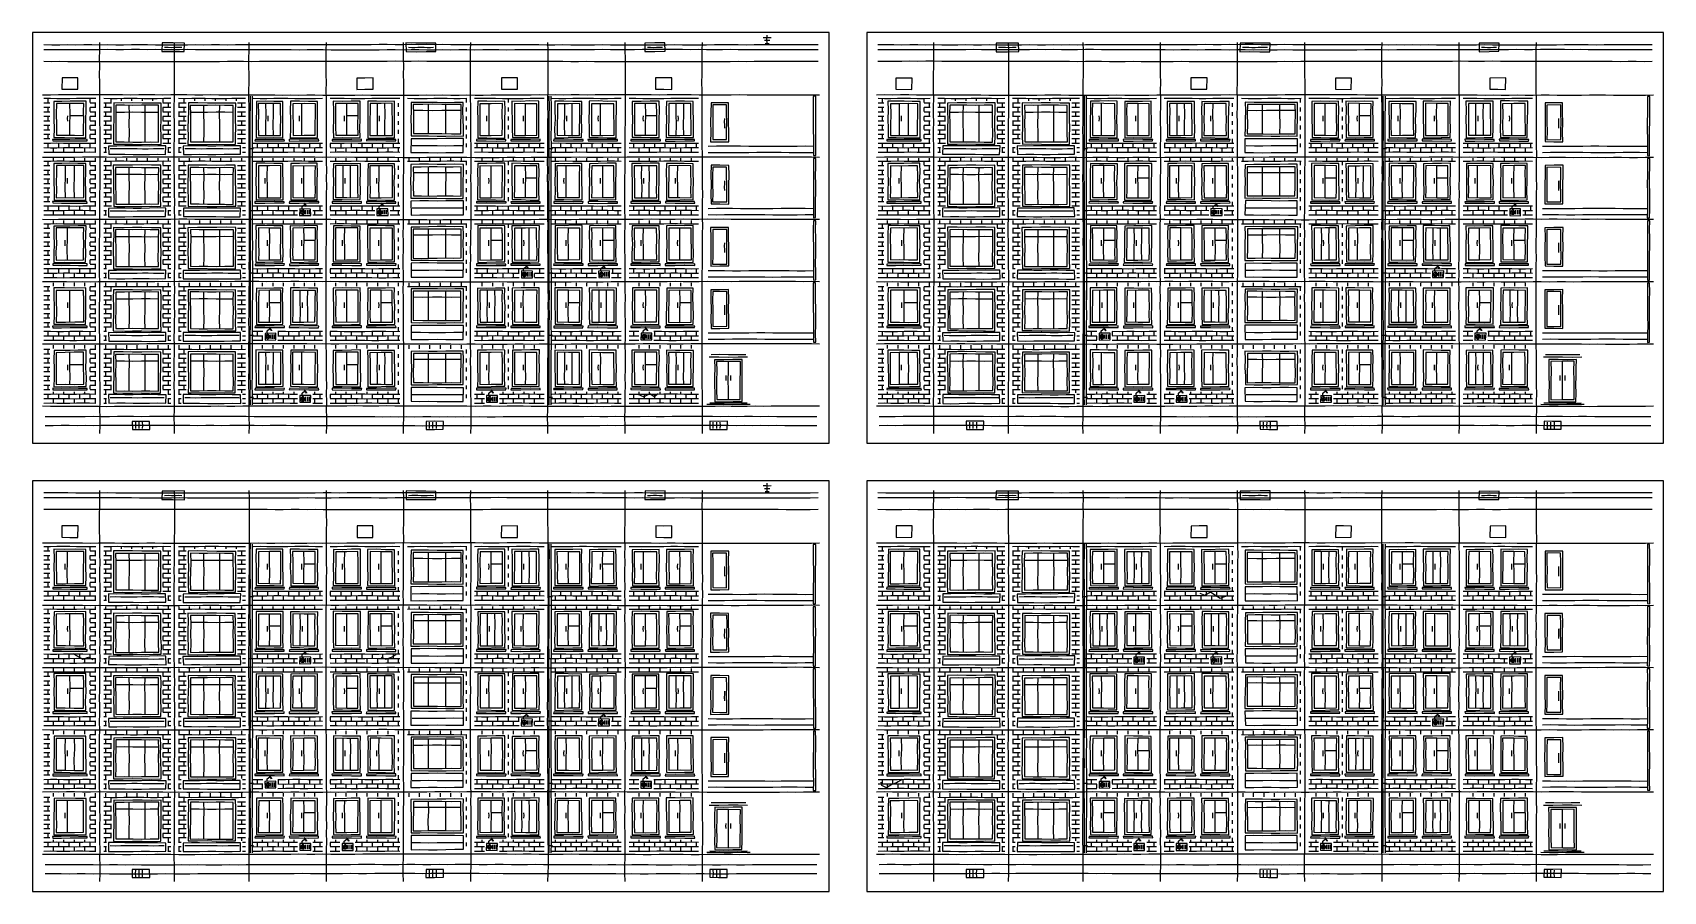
# Model space of a CAD drawing. Header units: millimetres. Extents: x 0 to 655, y 0 to 345.
import ezdxf

# ---------------------------------------------------------------- set-up
doc = ezdxf.new("R2010")
doc.units = ezdxf.units.MM
for name, color, linetype, true_color in [('01_KARKAS', 1, 'Continuous', 0xd62728), ('02_PROYOMY', 5, 'Continuous', 0x1f5fd6), ('03_BALKONY', 3, 'Continuous', 0x2ca02c), ('04_KLADKA', 32, 'Continuous', 0x8c5a2b), ('05_KONDICIONERY', 6, 'Continuous', 0xc512c5), ('06_VODOSTOK', 4, 'Continuous', 0x0f9aa0), ('07_TSEKOL', 30, 'Continuous', 0xe68a00), ('08_KRYSHA', 8, 'Continuous', 0x444444)]:
    doc.layers.add(name, color=color, linetype=linetype, true_color=true_color)

msp = doc.modelspace()

# ---------------------------------------------------------------- linework, layer by layer
at = {"layer": '01_KARKAS'}
for points in [[(320, 345), (316.8, 345), (313.6, 345), (310.4, 345), (307.2, 345), (304, 345), (300.8, 345), (297.6, 345), (294.4, 345), (291.2, 345), (288, 345), (284.8, 345), (281.6, 345), (278.4, 345), (275.2, 345), (272, 345), (268.8, 345), (265.6, 345), (262.4, 345), (259.2, 345), (256, 345), (252.8, 345), (249.6, 345), (246.4, 345), (243.2, 345), (240, 345), (236.8, 345), (233.6, 345), (230.4, 345), (227.2, 345), (224, 345), (220.8, 345), (217.6, 345), (214.4, 345), (211.2, 345), (208, 345), (204.8, 345), (201.6, 345), (198.4, 345), (195.2, 345), (192, 345), (188.8, 345), (185.6, 345), (182.4, 345), (179.2, 345), (176, 345), (172.8, 345), (169.6, 345), (166.4, 345), (163.2, 345), (160, 345), (156.8, 345), (153.6, 345), (150.4, 345), (147.2, 345), (144, 345), (140.8, 345), (137.6, 345), (134.4, 345), (131.2, 345), (128, 345), (124.8, 345), (121.6, 345), (118.4, 345), (115.2, 345), (112, 345), (108.8, 345), (105.6, 345), (102.4, 345), (99.2, 345), (96, 345), (92.8, 345), (89.6, 345), (86.4, 345), (83.2, 345), (80, 345), (76.8, 345), (73.6, 345), (70.4, 345), (67.2, 345), (64, 345), (60.8, 345), (57.6, 345), (54.4, 345), (51.2, 345), (48, 345), (44.8, 345), (41.6, 345), (38.4, 345), (35.2, 345), (32, 345), (28.8, 345), (25.6, 345), (22.4, 345), (19.2, 345), (16, 345), (12.8, 345), (9.6, 345), (6.4, 345), (3.2, 345), (0, 345)], [(0, 345), (0, 341.76), (0, 338.53), (0, 335.29), (0, 332.06), (0, 328.82), (0, 325.59), (0, 322.35), (0, 319.12), (0, 315.88), (0, 312.65), (0, 309.41), (0, 306.18), (0, 302.94), (0, 299.71), (0, 296.47), (0, 293.24), (0, 290), (0, 286.76), (0, 283.53), (0, 280.29), (0, 277.06), (0, 273.82), (0, 270.59), (0, 267.35), (0, 264.12), (0, 260.88), (0, 257.65), (0, 254.41), (0, 251.18), (0, 247.94), (0, 244.71), (0, 241.47), (0, 238.24), (0, 235), (0, 231.76), (0, 228.53), (0, 225.29), (0, 222.06), (0, 218.82), (0, 215.59), (0, 212.35), (0, 209.12), (0, 205.88), (0, 202.65), (0, 199.41), (0, 196.18), (0, 192.94), (0, 189.71), (0, 186.47), (0, 183.24), (0, 180)], [(27, 184), (27.07, 187.2), (27.14, 190.41), (27.05, 193.61), (27.08, 196.82), (27.12, 200.02), (27.1, 203.22), (27.01, 206.43), (27.02, 209.63), (26.96, 212.84), (26.94, 216.04), (26.96, 219.24), (26.96, 222.45), (26.9, 225.65), (26.86, 228.86), (26.93, 232.06), (26.9, 235.27), (26.94, 238.47), (26.95, 241.67), (26.95, 244.88), (26.92, 248.08), (26.91, 251.29), (26.89, 254.49), (26.92, 257.69), (26.92, 260.9), (27.02, 264.1), (26.97, 267.31), (27.05, 270.51), (27.06, 273.71), (27.06, 276.92), (27.02, 280.12), (27.09, 283.33), (27.15, 286.53), (27.12, 289.73), (27.1, 292.94), (27.08, 296.14), (27.13, 299.35), (27.11, 302.55), (27.11, 305.76), (27.05, 308.96), (27.05, 312.16), (27.04, 315.37), (27, 318.57), (26.95, 321.78), (26.95, 324.98), (26.92, 328.18), (26.94, 331.39), (26.87, 334.59), (26.95, 337.8), (27, 341)], [(57, 184), (56.98, 187.2), (56.92, 190.41), (56.93, 193.61), (56.94, 196.82), (56.95, 200.02), (56.86, 203.22), (56.95, 206.43), (56.89, 209.63), (56.86, 212.84), (56.96, 216.04), (56.93, 219.24), (56.92, 222.45), (56.99, 225.65), (56.95, 228.86), (57.07, 232.06), (57.03, 235.27), (57.03, 238.47), (57.07, 241.67), (57.05, 244.88), (57.04, 248.08), (57.06, 251.29), (57.11, 254.49), (57.08, 257.69), (57.06, 260.9), (57.07, 264.1), (57.13, 267.31), (57.09, 270.51), (57.03, 273.71), (57.07, 276.92), (57.04, 280.12), (56.93, 283.33), (56.97, 286.53), (56.89, 289.73), (56.89, 292.94), (56.89, 296.14), (56.92, 299.35), (56.93, 302.55), (56.94, 305.76), (56.93, 308.96), (56.9, 312.16), (56.9, 315.37), (56.96, 318.57), (56.94, 321.78), (56.96, 324.98), (56.93, 328.18), (57.01, 331.39), (56.97, 334.59), (57.01, 337.8), (57, 341)], [(87, 184), (87.05, 187.2), (87.03, 190.41), (86.98, 193.61), (86.99, 196.82), (86.93, 200.02), (86.88, 203.22), (86.91, 206.43), (86.94, 209.63), (86.95, 212.84), (86.88, 216.04), (86.9, 219.24), (86.96, 222.45), (86.92, 225.65), (86.89, 228.86), (86.92, 232.06), (86.97, 235.27), (86.92, 238.47), (86.94, 241.67), (87.06, 244.88), (87.06, 248.08), (87.04, 251.29), (87.08, 254.49), (87.11, 257.69), (87.06, 260.9), (87.05, 264.1), (87.1, 267.31), (87.05, 270.51), (87.09, 273.71), (87.08, 276.92), (87.08, 280.12), (87.04, 283.33), (87.01, 286.53), (87.03, 289.73), (87.02, 292.94), (86.96, 296.14), (86.94, 299.35), (86.94, 302.55), (86.98, 305.76), (86.97, 308.96), (86.93, 312.16), (86.95, 315.37), (86.91, 318.57), (86.91, 321.78), (86.94, 324.98), (86.94, 328.18), (86.9, 331.39), (86.88, 334.59), (86.97, 337.8), (87, 341)], [(118, 184), (118.11, 187.2), (118.16, 190.41), (118.05, 193.61), (118.13, 196.82), (118.08, 200.02), (118.11, 203.22), (118.06, 206.43), (118.04, 209.63), (118.01, 212.84), (117.98, 216.04), (117.91, 219.24), (117.93, 222.45), (117.93, 225.65), (117.88, 228.86), (117.91, 232.06), (117.88, 235.27), (117.9, 238.47), (117.87, 241.67), (117.95, 244.88), (117.95, 248.08), (117.9, 251.29), (117.91, 254.49), (117.97, 257.69), (118.02, 260.9), (117.98, 264.1), (118.06, 267.31), (118.04, 270.51), (118.02, 273.71), (118.03, 276.92), (118.04, 280.12), (118.14, 283.33), (118.07, 286.53), (118.16, 289.73), (118.05, 292.94), (118.07, 296.14), (118.06, 299.35), (118.04, 302.55), (118.03, 305.76), (118.02, 308.96), (117.99, 312.16), (118.06, 315.37), (118.04, 318.57), (117.95, 321.78), (118, 324.98), (117.9, 328.18), (117.93, 331.39), (117.88, 334.59), (117.95, 337.8), (118, 341)], [(149, 184), (149.03, 187.2), (149.04, 190.41), (149.12, 193.61), (149.12, 196.82), (149.06, 200.02), (149.07, 203.22), (149.1, 206.43), (149.15, 209.63), (149.07, 212.84), (149.05, 216.04), (149.05, 219.24), (149, 222.45), (149.02, 225.65), (148.98, 228.86), (149.02, 232.06), (149, 235.27), (148.9, 238.47), (148.88, 241.67), (148.97, 244.88), (148.9, 248.08), (148.88, 251.29), (148.89, 254.49), (148.91, 257.69), (148.91, 260.9), (148.86, 264.1), (148.95, 267.31), (148.97, 270.51), (148.92, 273.71), (149.01, 276.92), (148.99, 280.12), (148.99, 283.33), (149, 286.53), (149.07, 289.73), (149.04, 292.94), (149.05, 296.14), (149.05, 299.35), (149.1, 302.55), (149.05, 305.76), (149.11, 308.96), (149.06, 312.16), (149.11, 315.37), (149.06, 318.57), (149.1, 321.78), (149.05, 324.98), (149.02, 328.18), (149.08, 331.39), (148.98, 334.59), (149.03, 337.8), (149, 341)], [(176, 184), (176.13, 187.2), (176.11, 190.41), (176.09, 193.61), (176.08, 196.82), (176.02, 200.02), (176.03, 203.22), (175.96, 206.43), (175.99, 209.63), (175.93, 212.84), (175.96, 216.04), (175.92, 219.24), (175.9, 222.45), (175.92, 225.65), (175.87, 228.86), (175.88, 232.06), (175.89, 235.27), (175.89, 238.47), (175.94, 241.67), (175.94, 244.88), (175.9, 248.08), (175.94, 251.29), (175.98, 254.49), (175.94, 257.69), (175.97, 260.9), (176.01, 264.1), (176.1, 267.31), (176.08, 270.51), (176.09, 273.71), (176.09, 276.92), (176.12, 280.12), (176.11, 283.33), (176.06, 286.53), (176.14, 289.73), (176.14, 292.94), (176.08, 296.14), (176.12, 299.35), (176.06, 302.55), (176.06, 305.76), (175.98, 308.96), (176.03, 312.16), (175.97, 315.37), (175.91, 318.57), (175.92, 321.78), (175.93, 324.98), (175.94, 328.18), (175.85, 331.39), (175.87, 334.59), (175.88, 337.8), (176, 341)], [(207, 184), (206.93, 187.2), (206.86, 190.41), (206.88, 193.61), (206.89, 196.82), (206.97, 200.02), (206.94, 203.22), (206.95, 206.43), (206.96, 209.63), (207, 212.84), (207.09, 216.04), (207.11, 219.24), (207.1, 222.45), (207.05, 225.65), (207.11, 228.86), (207.15, 232.06), (207.11, 235.27), (207.14, 238.47), (207.11, 241.67), (207.07, 244.88), (207.08, 248.08), (207.06, 251.29), (207.04, 254.49), (206.97, 257.69), (206.96, 260.9), (206.98, 264.1), (207.01, 267.31), (206.93, 270.51), (206.97, 273.71), (206.97, 276.92), (206.95, 280.12), (206.91, 283.33), (206.86, 286.53), (206.9, 289.73), (206.87, 292.94), (206.9, 296.14), (206.89, 299.35), (206.93, 302.55), (206.92, 305.76), (206.98, 308.96), (207.01, 312.16), (206.97, 315.37), (206.99, 318.57), (207.01, 321.78), (207.04, 324.98), (207.04, 328.18), (207.08, 331.39), (207.08, 334.59), (207.08, 337.8), (207, 341)], [(238, 184), (238.01, 187.2), (237.93, 190.41), (237.95, 193.61), (238.03, 196.82), (238.04, 200.02), (238.1, 203.22), (238.02, 206.43), (238.13, 209.63), (238.1, 212.84), (238.15, 216.04), (238.06, 219.24), (238.08, 222.45), (238.07, 225.65), (238.08, 228.86), (238.06, 232.06), (238.02, 235.27), (238.1, 238.47), (238.06, 241.67), (238.05, 244.88), (237.99, 248.08), (238.02, 251.29), (237.94, 254.49), (237.92, 257.69), (237.9, 260.9), (237.87, 264.1), (237.95, 267.31), (237.95, 270.51), (237.9, 273.71), (237.9, 276.92), (237.88, 280.12), (237.93, 283.33), (237.88, 286.53), (237.94, 289.73), (237.96, 292.94), (237.96, 296.14), (237.96, 299.35), (237.99, 302.55), (238, 305.76), (238.09, 308.96), (238.12, 312.16), (238.14, 315.37), (238.08, 318.57), (238.08, 321.78), (238.14, 324.98), (238.09, 328.18), (238.13, 331.39), (238.08, 334.59), (238.02, 337.8), (238, 341)], [(269, 184), (269.08, 187.2), (269.09, 190.41), (269.05, 193.61), (269, 196.82), (269, 200.02), (268.97, 203.22), (268.94, 206.43), (268.88, 209.63), (268.93, 212.84), (268.92, 216.04), (268.92, 219.24), (268.89, 222.45), (268.94, 225.65), (268.9, 228.86), (268.91, 232.06), (268.89, 235.27), (268.93, 238.47), (268.91, 241.67), (268.99, 244.88), (268.99, 248.08), (269.03, 251.29), (269.09, 254.49), (269.02, 257.69), (269.04, 260.9), (269.03, 264.1), (269.14, 267.31), (269.06, 270.51), (269.07, 273.71), (269.06, 276.92), (269.14, 280.12), (269.12, 283.33), (269.06, 286.53), (269.05, 289.73), (269.1, 292.94), (269.09, 296.14), (268.96, 299.35), (268.97, 302.55), (268.99, 305.76), (268.96, 308.96), (268.98, 312.16), (268.95, 315.37), (268.86, 318.57), (268.95, 321.78), (268.85, 324.98), (268.87, 328.18), (268.91, 331.39), (268.87, 334.59), (268.91, 337.8), (269, 341)], [(320, 180), (320, 183.24), (320, 186.47), (320, 189.71), (320, 192.94), (320, 196.18), (320, 199.41), (320, 202.65), (320, 205.88), (320, 209.12), (320, 212.35), (320, 215.59), (320, 218.82), (320, 222.06), (320, 225.29), (320, 228.53), (320, 231.76), (320, 235), (320, 238.24), (320, 241.47), (320, 244.71), (320, 247.94), (320, 251.18), (320, 254.41), (320, 257.65), (320, 260.88), (320, 264.12), (320, 267.35), (320, 270.59), (320, 273.82), (320, 277.06), (320, 280.29), (320, 283.53), (320, 286.76), (320, 290), (320, 293.24), (320, 296.47), (320, 299.71), (320, 302.94), (320, 306.18), (320, 309.41), (320, 312.65), (320, 315.88), (320, 319.12), (320, 322.35), (320, 325.59), (320, 328.82), (320, 332.06), (320, 335.29), (320, 338.53), (320, 341.76), (320, 345)], [(655, 345), (651.8, 345), (648.6, 345), (645.4, 345), (642.2, 345), (639, 345), (635.8, 345), (632.6, 345), (629.4, 345), (626.2, 345), (623, 345), (619.8, 345), (616.6, 345), (613.4, 345), (610.2, 345), (607, 345), (603.8, 345), (600.6, 345), (597.4, 345), (594.2, 345), (591, 345), (587.8, 345), (584.6, 345), (581.4, 345), (578.2, 345), (575, 345), (571.8, 345), (568.6, 345), (565.4, 345), (562.2, 345), (559, 345), (555.8, 345), (552.6, 345), (549.4, 345), (546.2, 345), (543, 345), (539.8, 345), (536.6, 345), (533.4, 345), (530.2, 345), (527, 345), (523.8, 345), (520.6, 345), (517.4, 345), (514.2, 345), (511, 345), (507.8, 345), (504.6, 345), (501.4, 345), (498.2, 345), (495, 345), (491.8, 345), (488.6, 345), (485.4, 345), (482.2, 345), (479, 345), (475.8, 345), (472.6, 345), (469.4, 345), (466.2, 345), (463, 345), (459.8, 345), (456.6, 345), (453.4, 345), (450.2, 345), (447, 345), (443.8, 345), (440.6, 345), (437.4, 345), (434.2, 345), (431, 345), (427.8, 345), (424.6, 345), (421.4, 345), (418.2, 345), (415, 345), (411.8, 345), (408.6, 345), (405.4, 345), (402.2, 345), (399, 345), (395.8, 345), (392.6, 345), (389.4, 345), (386.2, 345), (383, 345), (379.8, 345), (376.6, 345), (373.4, 345), (370.2, 345), (367, 345), (363.8, 345), (360.6, 345), (357.4, 345), (354.2, 345), (351, 345), (347.8, 345), (344.6, 345), (341.4, 345), (338.2, 345), (335, 345)], [(335, 345), (335, 341.76), (335, 338.53), (335, 335.29), (335, 332.06), (335, 328.82), (335, 325.59), (335, 322.35), (335, 319.12), (335, 315.88), (335, 312.65), (335, 309.41), (335, 306.18), (335, 302.94), (335, 299.71), (335, 296.47), (335, 293.24), (335, 290), (335, 286.76), (335, 283.53), (335, 280.29), (335, 277.06), (335, 273.82), (335, 270.59), (335, 267.35), (335, 264.12), (335, 260.88), (335, 257.65), (335, 254.41), (335, 251.18), (335, 247.94), (335, 244.71), (335, 241.47), (335, 238.24), (335, 235), (335, 231.76), (335, 228.53), (335, 225.29), (335, 222.06), (335, 218.82), (335, 215.59), (335, 212.35), (335, 209.12), (335, 205.88), (335, 202.65), (335, 199.41), (335, 196.18), (335, 192.94), (335, 189.71), (335, 186.47), (335, 183.24), (335, 180)], [(362, 184), (361.98, 187.2), (361.99, 190.41), (361.96, 193.61), (361.88, 196.82), (361.96, 200.02), (361.92, 203.22), (361.94, 206.43), (361.86, 209.63), (361.9, 212.84), (361.92, 216.04), (361.88, 219.24), (361.89, 222.45), (361.89, 225.65), (361.92, 228.86), (362.02, 232.06), (362, 235.27), (362.01, 238.47), (362.01, 241.67), (362.08, 244.88), (362.11, 248.08), (362.09, 251.29), (362.05, 254.49), (362.05, 257.69), (362.08, 260.9), (362.16, 264.1), (362.08, 267.31), (362.1, 270.51), (362.04, 273.71), (362.02, 276.92), (362.04, 280.12), (361.99, 283.33), (361.97, 286.53), (361.93, 289.73), (361.92, 292.94), (361.97, 296.14), (361.95, 299.35), (361.88, 302.55), (361.86, 305.76), (361.92, 308.96), (361.85, 312.16), (361.89, 315.37), (361.95, 318.57), (361.87, 321.78), (361.89, 324.98), (361.9, 328.18), (361.94, 331.39), (361.99, 334.59), (362.02, 337.8), (362, 341)], [(392, 184), (391.96, 187.2), (391.97, 190.41), (392.01, 193.61), (391.97, 196.82), (391.97, 200.02), (392.02, 203.22), (392.05, 206.43), (392.12, 209.63), (392.14, 212.84), (392.13, 216.04), (392.06, 219.24), (392.06, 222.45), (392.11, 225.65), (392.06, 228.86), (392.06, 232.06), (392.03, 235.27), (392.05, 238.47), (392.01, 241.67), (392.05, 244.88), (392.06, 248.08), (391.94, 251.29), (392.02, 254.49), (392.01, 257.69), (391.95, 260.9), (391.88, 264.1), (391.86, 267.31), (391.91, 270.51), (391.93, 273.71), (391.93, 276.92), (391.87, 280.12), (391.91, 283.33), (391.95, 286.53), (391.93, 289.73), (391.97, 292.94), (391.91, 296.14), (391.93, 299.35), (391.95, 302.55), (392, 305.76), (392.01, 308.96), (392.08, 312.16), (392.05, 315.37), (392.11, 318.57), (392.13, 321.78), (392.07, 324.98), (392.12, 328.18), (392.11, 331.39), (392.12, 334.59), (392.1, 337.8), (392, 341)], [(422, 184), (421.88, 187.2), (421.93, 190.41), (421.95, 193.61), (421.91, 196.82), (421.92, 200.02), (421.94, 203.22), (421.89, 206.43), (421.94, 209.63), (421.96, 212.84), (422.02, 216.04), (422.02, 219.24), (421.98, 222.45), (422.08, 225.65), (422.05, 228.86), (422.1, 232.06), (422.12, 235.27), (422.09, 238.47), (422.11, 241.67), (422.12, 244.88), (422.09, 248.08), (422.11, 251.29), (422.14, 254.49), (422.1, 257.69), (422.01, 260.9), (422.07, 264.1), (422.04, 267.31), (422, 270.51), (421.98, 273.71), (421.93, 276.92), (421.95, 280.12), (421.96, 283.33), (421.88, 286.53), (421.93, 289.73), (421.93, 292.94), (421.95, 296.14), (421.9, 299.35), (421.95, 302.55), (421.86, 305.76), (421.9, 308.96), (421.94, 312.16), (421.99, 315.37), (422.02, 318.57), (422, 321.78), (422.02, 324.98), (422.05, 328.18), (422.06, 331.39), (422.03, 334.59), (422.09, 337.8), (422, 341)], [(453, 184), (453.04, 187.2), (453.12, 190.41), (453.13, 193.61), (453.1, 196.82), (453.15, 200.02), (453.09, 203.22), (453.1, 206.43), (453.08, 209.63), (453.08, 212.84), (453.11, 216.04), (453.05, 219.24), (453.02, 222.45), (453.05, 225.65), (453.01, 228.86), (453.01, 232.06), (452.93, 235.27), (452.95, 238.47), (452.88, 241.67), (452.95, 244.88), (452.92, 248.08), (452.9, 251.29), (452.89, 254.49), (452.93, 257.69), (452.91, 260.9), (452.93, 264.1), (452.91, 267.31), (452.98, 270.51), (452.92, 273.71), (453, 276.92), (452.95, 280.12), (453.04, 283.33), (453.02, 286.53), (453.09, 289.73), (453.1, 292.94), (453.04, 296.14), (453.04, 299.35), (453.1, 302.55), (453.15, 305.76), (453.07, 308.96), (453.08, 312.16), (453.13, 315.37), (453.13, 318.57), (453.02, 321.78), (453.1, 324.98), (453.04, 328.18), (453.03, 331.39), (453.02, 334.59), (453.02, 337.8), (453, 341)], [(484, 184), (484.02, 187.2), (483.94, 190.41), (483.94, 193.61), (483.91, 196.82), (483.89, 200.02), (483.94, 203.22), (483.94, 206.43), (483.96, 209.63), (483.87, 212.84), (483.89, 216.04), (483.95, 219.24), (483.95, 222.45), (483.95, 225.65), (483.91, 228.86), (483.9, 232.06), (483.92, 235.27), (483.97, 238.47), (483.99, 241.67), (484, 244.88), (484.09, 248.08), (484.06, 251.29), (484.1, 254.49), (484.07, 257.69), (484.07, 260.9), (484.05, 264.1), (484.11, 267.31), (484.11, 270.51), (484.05, 273.71), (484.06, 276.92), (484.06, 280.12), (484.02, 283.33), (484.01, 286.53), (484.05, 289.73), (484, 292.94), (483.97, 296.14), (483.98, 299.35), (483.94, 302.55), (483.94, 305.76), (483.96, 308.96), (483.86, 312.16), (483.9, 315.37), (483.95, 318.57), (483.86, 321.78), (483.93, 324.98), (483.94, 328.18), (483.93, 331.39), (483.98, 334.59), (483.9, 337.8), (484, 341)], [(511, 184), (511.09, 187.2), (511.04, 190.41), (511.03, 193.61), (511.12, 196.82), (511.12, 200.02), (511.15, 203.22), (511.07, 206.43), (511.15, 209.63), (511.11, 212.84), (511.09, 216.04), (511.07, 219.24), (511.05, 222.45), (511.05, 225.65), (511.01, 228.86), (511.05, 232.06), (510.97, 235.27), (510.92, 238.47), (510.95, 241.67), (510.98, 244.88), (510.88, 248.08), (510.86, 251.29), (510.92, 254.49), (510.87, 257.69), (510.89, 260.9), (510.93, 264.1), (510.92, 267.31), (510.91, 270.51), (510.99, 273.71), (510.98, 276.92), (510.99, 280.12), (510.94, 283.33), (510.99, 286.53), (511.02, 289.73), (511.1, 292.94), (511.08, 296.14), (511.09, 299.35), (511.1, 302.55), (511.1, 305.76), (511.08, 308.96), (511.1, 312.16), (511.08, 315.37), (511.09, 318.57), (511.08, 321.78), (511.12, 324.98), (511, 328.18), (510.99, 331.39), (511.04, 334.59), (510.99, 337.8), (511, 341)], [(542, 184), (542.15, 187.2), (542.13, 190.41), (542.07, 193.61), (542.14, 196.82), (542.05, 200.02), (542.07, 203.22), (542.08, 206.43), (542.03, 209.63), (541.99, 212.84), (541.98, 216.04), (541.92, 219.24), (541.93, 222.45), (541.93, 225.65), (541.89, 228.86), (541.96, 232.06), (541.86, 235.27), (541.86, 238.47), (541.88, 241.67), (541.92, 244.88), (541.93, 248.08), (541.9, 251.29), (541.97, 254.49), (541.96, 257.69), (541.97, 260.9), (542, 264.1), (541.98, 267.31), (542.04, 270.51), (542.09, 273.71), (542.02, 276.92), (542.04, 280.12), (542.1, 283.33), (542.14, 286.53), (542.11, 289.73), (542.14, 292.94), (542.1, 296.14), (542.11, 299.35), (542.07, 302.55), (542.11, 305.76), (542.01, 308.96), (542.08, 312.16), (542.05, 315.37), (541.98, 318.57), (541.97, 321.78), (541.99, 324.98), (541.97, 328.18), (541.97, 331.39), (541.89, 334.59), (541.9, 337.8), (542, 341)], [(573, 184), (573.1, 187.2), (573.13, 190.41), (573.13, 193.61), (573.08, 196.82), (573.14, 200.02), (573.15, 203.22), (573.13, 206.43), (573.05, 209.63), (573.08, 212.84), (573.06, 216.04), (573.06, 219.24), (573.01, 222.45), (572.96, 225.65), (572.96, 228.86), (572.97, 232.06), (572.89, 235.27), (572.95, 238.47), (572.95, 241.67), (572.88, 244.88), (572.95, 248.08), (572.89, 251.29), (572.95, 254.49), (572.93, 257.69), (572.92, 260.9), (572.93, 264.1), (572.95, 267.31), (572.95, 270.51), (572.94, 273.71), (572.99, 276.92), (573.05, 280.12), (573.04, 283.33), (573.1, 286.53), (573.13, 289.73), (573.09, 292.94), (573.07, 296.14), (573.06, 299.35), (573.1, 302.55), (573.15, 305.76), (573.06, 308.96), (573.11, 312.16), (573.06, 315.37), (573.07, 318.57), (572.98, 321.78), (573, 324.98), (572.99, 328.18), (572.94, 331.39), (572.92, 334.59), (572.98, 337.8), (573, 341)], [(604, 184), (604.05, 187.2), (604.08, 190.41), (604.12, 193.61), (604.03, 196.82), (604.11, 200.02), (604.04, 203.22), (603.97, 206.43), (603.98, 209.63), (603.99, 212.84), (603.98, 216.04), (603.96, 219.24), (603.87, 222.45), (603.95, 225.65), (603.94, 228.86), (603.85, 232.06), (603.92, 235.27), (603.86, 238.47), (603.93, 241.67), (603.95, 244.88), (603.89, 248.08), (603.92, 251.29), (603.98, 254.49), (603.93, 257.69), (603.94, 260.9), (604.01, 264.1), (604.06, 267.31), (604.1, 270.51), (604.04, 273.71), (604.03, 276.92), (604.05, 280.12), (604.15, 283.33), (604.06, 286.53), (604.06, 289.73), (604.05, 292.94), (604.13, 296.14), (604.1, 299.35), (604.07, 302.55), (604.1, 305.76), (604.09, 308.96), (603.97, 312.16), (604.02, 315.37), (604.03, 318.57), (603.9, 321.78), (603.9, 324.98), (603.89, 328.18), (603.88, 331.39), (603.91, 334.59), (603.9, 337.8), (604, 341)], [(655, 180), (655, 183.24), (655, 186.47), (655, 189.71), (655, 192.94), (655, 196.18), (655, 199.41), (655, 202.65), (655, 205.88), (655, 209.12), (655, 212.35), (655, 215.59), (655, 218.82), (655, 222.06), (655, 225.29), (655, 228.53), (655, 231.76), (655, 235), (655, 238.24), (655, 241.47), (655, 244.71), (655, 247.94), (655, 251.18), (655, 254.41), (655, 257.65), (655, 260.88), (655, 264.12), (655, 267.35), (655, 270.59), (655, 273.82), (655, 277.06), (655, 280.29), (655, 283.53), (655, 286.76), (655, 290), (655, 293.24), (655, 296.47), (655, 299.71), (655, 302.94), (655, 306.18), (655, 309.41), (655, 312.65), (655, 315.88), (655, 319.12), (655, 322.35), (655, 325.59), (655, 328.82), (655, 332.06), (655, 335.29), (655, 338.53), (655, 341.76), (655, 345)], [(4, 320), (7.22, 320.03), (10.43, 320.1), (13.65, 320.1), (16.87, 320.11), (20.08, 320.13), (23.3, 320.14), (26.52, 320.1), (29.73, 320.07), (32.95, 320.15), (36.16, 320.12), (39.38, 320.05), (42.6, 320.08), (45.81, 320.08), (49.03, 320.1), (52.25, 320.06), (55.46, 320.11), (58.68, 320.1), (61.9, 320.11), (65.11, 320.04), (68.33, 320.04), (71.55, 320.08), (74.76, 320.06), (77.98, 320.06), (81.2, 320.02), (84.41, 320.02), (87.63, 319.99), (90.85, 319.95), (94.06, 319.98), (97.28, 319.99), (100.49, 319.92), (103.71, 319.97), (106.93, 319.9), (110.14, 319.96), (113.36, 319.95), (116.58, 319.91), (119.79, 319.91), (123.01, 319.91), (126.23, 319.88), (129.44, 319.92), (132.66, 319.95), (135.88, 319.92), (139.09, 319.92), (142.31, 319.91), (145.53, 319.91), (148.74, 319.89), (151.96, 319.9), (155.18, 319.91), (158.39, 319.95), (161.61, 319.89), (164.82, 319.96), (168.04, 319.89), (171.26, 319.9), (174.47, 320), (177.69, 319.92), (180.91, 319.93), (184.12, 319.95), (187.34, 320.02), (190.56, 319.96), (193.77, 319.99), (196.99, 319.99), (200.21, 319.99), (203.42, 320.09), (206.64, 320.02), (209.86, 320.08), (213.07, 320.05), (216.29, 320.1), (219.51, 320.09), (222.72, 320.04), (225.94, 320.07), (229.15, 320.1), (232.37, 320.08), (235.59, 320.11), (238.8, 320.07), (242.02, 320.09), (245.24, 320.1), (248.45, 320.14), (251.67, 320.06), (254.89, 320.14), (258.1, 320.13), (261.32, 320.1), (264.54, 320.1), (267.75, 320.02), (270.97, 320.03), (274.19, 320), (277.4, 320.04), (280.62, 319.99), (283.84, 320.07), (287.05, 319.98), (290.27, 320.04), (293.48, 319.97), (296.7, 320), (299.92, 319.98), (303.13, 320.01), (306.35, 319.95), (309.57, 319.95), (312.78, 319.98), (316, 320)], [(339, 320), (342.22, 320.07), (345.43, 320.06), (348.65, 320.08), (351.87, 320.08), (355.08, 320.03), (358.3, 320.03), (361.52, 320.04), (364.73, 319.98), (367.95, 319.97), (371.16, 320.03), (374.38, 320.02), (377.6, 319.99), (380.81, 319.99), (384.03, 319.92), (387.25, 319.92), (390.46, 319.93), (393.68, 319.92), (396.9, 319.88), (400.11, 319.93), (403.33, 319.91), (406.55, 319.95), (409.76, 319.94), (412.98, 319.94), (416.2, 319.91), (419.41, 319.87), (422.63, 319.91), (425.85, 319.92), (429.06, 319.91), (432.28, 319.92), (435.49, 319.94), (438.71, 319.88), (441.93, 319.87), (445.14, 319.91), (448.36, 319.92), (451.58, 320), (454.79, 320), (458.01, 319.98), (461.23, 320.01), (464.44, 319.98), (467.66, 320), (470.88, 320.05), (474.09, 320), (477.31, 320.04), (480.53, 320.08), (483.74, 320), (486.96, 320.05), (490.18, 320.05), (493.39, 320.05), (496.61, 320.04), (499.82, 320.04), (503.04, 320.07), (506.26, 320.08), (509.47, 320.11), (512.69, 320.08), (515.91, 320.09), (519.12, 320.09), (522.34, 320.14), (525.56, 320.09), (528.77, 320.11), (531.99, 320.12), (535.21, 320.04), (538.42, 320.04), (541.64, 320.03), (544.86, 320.04), (548.07, 320.03), (551.29, 320.05), (554.51, 320.03), (557.72, 320.02), (560.94, 320.02), (564.15, 320), (567.37, 320.03), (570.59, 320.05), (573.8, 319.96), (577.02, 319.99), (580.24, 319.99), (583.45, 319.93), (586.67, 320), (589.89, 319.93), (593.1, 319.93), (596.32, 319.98), (599.54, 319.9), (602.75, 319.9), (605.97, 319.96), (609.19, 319.96), (612.4, 319.87), (615.62, 319.9), (618.84, 319.92), (622.05, 319.92), (625.27, 319.94), (628.48, 319.95), (631.7, 319.96), (634.92, 319.91), (638.13, 319.87), (641.35, 319.93), (644.57, 319.9), (647.78, 319.88), (651, 320)], [(4, 295), (7.22, 294.96), (10.43, 294.95), (13.65, 295.01), (16.87, 295), (20.08, 295.04), (23.3, 295.04), (26.52, 295.04), (29.73, 295.08), (32.95, 295.02), (36.16, 295.09), (39.38, 295.03), (42.6, 295.08), (45.81, 295.09), (49.03, 295.09), (52.25, 295.05), (55.46, 295.09), (58.68, 295.08), (61.9, 295.08), (65.11, 295.1), (68.33, 295.09), (71.55, 295.07), (74.76, 295.12), (77.98, 295.15), (81.2, 295.14), (84.41, 295.05), (87.63, 295.05), (90.85, 295.07), (94.06, 295.08), (97.28, 295.08), (100.49, 295.06), (103.71, 295.05), (106.93, 295.09), (110.14, 295.08), (113.36, 295.05), (116.58, 294.98), (119.79, 295.03), (123.01, 294.94), (126.23, 295.03), (129.44, 294.99), (132.66, 295.01), (135.88, 294.94), (139.09, 294.96), (142.31, 294.9), (145.53, 294.97), (148.74, 294.88), (151.96, 294.86), (155.18, 294.88), (158.39, 294.92), (161.61, 294.9), (164.82, 294.93), (168.04, 294.92), (171.26, 294.93), (174.47, 294.95), (177.69, 294.85), (180.91, 294.86), (184.12, 294.88), (187.34, 294.87), (190.56, 294.92), (193.77, 294.94), (196.99, 294.89), (200.21, 294.93), (203.42, 294.91), (206.64, 294.9), (209.86, 294.93), (213.07, 294.94), (216.29, 295), (219.51, 295.04), (222.72, 294.95), (225.94, 295.01), (229.15, 295.02), (232.37, 295.04), (235.59, 295), (238.8, 295.1), (242.02, 295.03), (245.24, 295.07), (248.45, 295.06), (251.67, 295.09), (254.89, 295.13), (258.1, 295.1), (261.32, 295.08), (264.54, 295.15), (267.75, 295.07), (270.97, 295.15), (274.19, 295.12), (277.4, 295.08), (280.62, 295.16), (283.84, 295.14), (287.05, 295.1), (290.27, 295.13), (293.48, 295.04), (296.7, 295.06), (299.92, 295.07), (303.13, 295.12), (306.35, 295.05), (309.57, 295.11), (312.78, 295.05), (316, 295)], [(339, 295), (342.22, 295.1), (345.43, 295.04), (348.65, 295.12), (351.87, 295.07), (355.08, 295.03), (358.3, 295.04), (361.52, 295.09), (364.73, 294.98), (367.95, 295), (371.16, 294.98), (374.38, 295.01), (377.6, 295.04), (380.81, 294.98), (384.03, 294.98), (387.25, 294.91), (390.46, 294.97), (393.68, 294.9), (396.9, 294.9), (400.11, 294.94), (403.33, 294.93), (406.55, 294.87), (409.76, 294.88), (412.98, 294.86), (416.2, 294.95), (419.41, 294.95), (422.63, 294.89), (425.85, 294.92), (429.06, 294.94), (432.28, 294.95), (435.49, 294.85), (438.71, 294.87), (441.93, 294.94), (445.14, 294.95), (448.36, 294.9), (451.58, 294.88), (454.79, 294.91), (458.01, 294.95), (461.23, 294.99), (464.44, 294.91), (467.66, 294.95), (470.88, 294.94), (474.09, 294.95), (477.31, 294.98), (480.53, 295.04), (483.74, 295), (486.96, 294.98), (490.18, 295.09), (493.39, 294.99), (496.61, 295.03), (499.82, 295.11), (503.04, 295.06), (506.26, 295.05), (509.47, 295.1), (512.69, 295.07), (515.91, 295.11), (519.12, 295.07), (522.34, 295.09), (525.56, 295.13), (528.77, 295.13), (531.99, 295.12), (535.21, 295.13), (538.42, 295.08), (541.64, 295.07), (544.86, 295.05), (548.07, 295.07), (551.29, 295.09), (554.51, 295.04), (557.72, 295.02), (560.94, 295.05), (564.15, 295.04), (567.37, 295.04), (570.59, 295.07), (573.8, 294.99), (577.02, 295.04), (580.24, 295), (583.45, 294.97), (586.67, 295.04), (589.89, 294.97), (593.1, 294.97), (596.32, 294.98), (599.54, 294.91), (602.75, 294.95), (605.97, 294.88), (609.19, 294.91), (612.4, 294.91), (615.62, 294.9), (618.84, 294.86), (622.05, 294.95), (625.27, 294.86), (628.48, 294.92), (631.7, 294.85), (634.92, 294.93), (638.13, 294.91), (641.35, 294.87), (644.57, 294.89), (647.78, 294.91), (651, 295)], [(4, 270), (7.22, 269.94), (10.43, 270.02), (13.65, 270.02), (16.87, 270.03), (20.08, 270.05), (23.3, 270.01), (26.52, 270.08), (29.73, 270.08), (32.95, 270.02), (36.16, 270.12), (39.38, 270.1), (42.6, 270.03), (45.81, 270.04), (49.03, 270.06), (52.25, 270.11), (55.46, 270.12), (58.68, 270.15), (61.9, 270.15), (65.11, 270.07), (68.33, 270.07), (71.55, 270.06), (74.76, 270.09), (77.98, 270.09), (81.2, 270.08), (84.41, 270.12), (87.63, 270.09), (90.85, 270.11), (94.06, 270.11), (97.28, 270.09), (100.49, 270.05), (103.71, 270.03), (106.93, 270.03), (110.14, 270.02), (113.36, 270.03), (116.58, 270.04), (119.79, 270.01), (123.01, 269.95), (126.23, 269.98), (129.44, 269.96), (132.66, 269.91), (135.88, 269.9), (139.09, 269.93), (142.31, 269.98), (145.53, 269.94), (148.74, 269.86), (151.96, 269.96), (155.18, 269.93), (158.39, 269.91), (161.61, 269.84), (164.82, 269.88), (168.04, 269.88), (171.26, 269.89), (174.47, 269.86), (177.69, 269.91), (180.91, 269.92), (184.12, 269.92), (187.34, 269.91), (190.56, 269.92), (193.77, 269.88), (196.99, 269.97), (200.21, 269.98), (203.42, 269.99), (206.64, 269.99), (209.86, 269.94), (213.07, 269.95), (216.29, 269.94), (219.51, 270.03), (222.72, 270.05), (225.94, 270.07), (229.15, 270.04), (232.37, 270.07), (235.59, 270.08), (238.8, 270.01), (242.02, 270.01), (245.24, 270.11), (248.45, 270.13), (251.67, 270.11), (254.89, 270.1), (258.1, 270.08), (261.32, 270.14), (264.54, 270.08), (267.75, 270.05), (270.97, 270.14), (274.19, 270.05), (277.4, 270.13), (280.62, 270.12), (283.84, 270.05), (287.05, 270.09), (290.27, 270.06), (293.48, 270.12), (296.7, 270.11), (299.92, 270.05), (303.13, 270.02), (306.35, 270.04), (309.57, 270.04), (312.78, 270.05), (316, 270)], [(339, 270), (342.22, 270), (345.43, 270.02), (348.65, 270.02), (351.87, 269.98), (355.08, 270), (358.3, 270), (361.52, 270.04), (364.73, 270.08), (367.95, 270.06), (371.16, 270.01), (374.38, 270.03), (377.6, 270.1), (380.81, 270.1), (384.03, 270.1), (387.25, 270.07), (390.46, 270.07), (393.68, 270.12), (396.9, 270.07), (400.11, 270.1), (403.33, 270.13), (406.55, 270.06), (409.76, 270.13), (412.98, 270.07), (416.2, 270.13), (419.41, 270.12), (422.63, 270.11), (425.85, 270.12), (429.06, 270.12), (432.28, 270.1), (435.49, 270.02), (438.71, 270.08), (441.93, 269.99), (445.14, 269.99), (448.36, 270.05), (451.58, 269.99), (454.79, 270.02), (458.01, 269.95), (461.23, 269.93), (464.44, 269.91), (467.66, 270), (470.88, 269.99), (474.09, 269.99), (477.31, 269.93), (480.53, 269.95), (483.74, 269.9), (486.96, 269.87), (490.18, 269.88), (493.39, 269.91), (496.61, 269.9), (499.82, 269.85), (503.04, 269.9), (506.26, 269.88), (509.47, 269.84), (512.69, 269.85), (515.91, 269.89), (519.12, 269.96), (522.34, 269.94), (525.56, 269.89), (528.77, 269.93), (531.99, 269.98), (535.21, 269.94), (538.42, 269.9), (541.64, 269.99), (544.86, 269.98), (548.07, 270.01), (551.29, 270.02), (554.51, 270.04), (557.72, 270.03), (560.94, 269.98), (564.15, 269.97), (567.37, 270), (570.59, 270.03), (573.8, 270.03), (577.02, 270.06), (580.24, 270.04), (583.45, 270.09), (586.67, 270.05), (589.89, 270.08), (593.1, 270.05), (596.32, 270.11), (599.54, 270.15), (602.75, 270.14), (605.97, 270.09), (609.19, 270.14), (612.4, 270.14), (615.62, 270.1), (618.84, 270.14), (622.05, 270.05), (625.27, 270.05), (628.48, 270.13), (631.7, 270.06), (634.92, 270.04), (638.13, 270.09), (641.35, 270.04), (644.57, 270.01), (647.78, 270.02), (651, 270)], [(4, 245), (7.22, 244.97), (10.43, 244.96), (13.65, 244.95), (16.87, 244.92), (20.08, 245), (23.3, 244.94), (26.52, 244.98), (29.73, 245.02), (32.95, 245.02), (36.16, 244.99), (39.38, 245.07), (42.6, 245.01), (45.81, 245.04), (49.03, 245.05), (52.25, 245.08), (55.46, 245.02), (58.68, 245.09), (61.9, 245.08), (65.11, 245.12), (68.33, 245.08), (71.55, 245.11), (74.76, 245.15), (77.98, 245.05), (81.2, 245.14), (84.41, 245.1), (87.63, 245.08), (90.85, 245.08), (94.06, 245.07), (97.28, 245.13), (100.49, 245.06), (103.71, 245.14), (106.93, 245.08), (110.14, 245.05), (113.36, 245.1), (116.58, 245.06), (119.79, 245.09), (123.01, 245), (126.23, 245.05), (129.44, 244.97), (132.66, 244.97), (135.88, 244.99), (139.09, 244.97), (142.31, 244.95), (145.53, 244.98), (148.74, 244.99), (151.96, 244.94), (155.18, 244.94), (158.39, 244.96), (161.61, 244.9), (164.82, 244.97), (168.04, 244.86), (171.26, 244.89), (174.47, 244.94), (177.69, 244.87), (180.91, 244.88), (184.12, 244.86), (187.34, 244.95), (190.56, 244.94), (193.77, 244.85), (196.99, 244.9), (200.21, 244.86), (203.42, 244.85), (206.64, 244.88), (209.86, 244.94), (213.07, 244.93), (216.29, 244.91), (219.51, 244.95), (222.72, 244.9), (225.94, 244.94), (229.15, 244.92), (232.37, 245.01), (235.59, 244.98), (238.8, 245.02), (242.02, 244.99), (245.24, 245.01), (248.45, 245.04), (251.67, 245.01), (254.89, 245.05), (258.1, 245.09), (261.32, 245.02), (264.54, 245.04), (267.75, 245.03), (270.97, 245.08), (274.19, 245.05), (277.4, 245.1), (280.62, 245.06), (283.84, 245.1), (287.05, 245.08), (290.27, 245.13), (293.48, 245.14), (296.7, 245.15), (299.92, 245.1), (303.13, 245.14), (306.35, 245.13), (309.57, 245.07), (312.78, 245.14), (316, 245)], [(339, 245), (342.22, 244.94), (345.43, 244.98), (348.65, 244.93), (351.87, 244.92), (355.08, 244.88), (358.3, 244.94), (361.52, 244.85), (364.73, 244.94), (367.95, 244.92), (371.16, 244.95), (374.38, 244.94), (377.6, 244.9), (380.81, 244.92), (384.03, 244.89), (387.25, 244.88), (390.46, 244.95), (393.68, 244.9), (396.9, 244.94), (400.11, 244.87), (403.33, 244.89), (406.55, 244.98), (409.76, 244.96), (412.98, 244.98), (416.2, 244.98), (419.41, 244.94), (422.63, 244.98), (425.85, 245), (429.06, 245.01), (432.28, 245.07), (435.49, 245.02), (438.71, 245.06), (441.93, 245.06), (445.14, 245.01), (448.36, 245.11), (451.58, 245.06), (454.79, 245.13), (458.01, 245.12), (461.23, 245.07), (464.44, 245.1), (467.66, 245.11), (470.88, 245.12), (474.09, 245.08), (477.31, 245.07), (480.53, 245.07), (483.74, 245.09), (486.96, 245.15), (490.18, 245.09), (493.39, 245.11), (496.61, 245.15), (499.82, 245.05), (503.04, 245.07), (506.26, 245.12), (509.47, 245.05), (512.69, 245.09), (515.91, 245.08), (519.12, 245.09), (522.34, 244.98), (525.56, 245), (528.77, 245.05), (531.99, 244.98), (535.21, 244.95), (538.42, 245.01), (541.64, 244.94), (544.86, 244.98), (548.07, 244.98), (551.29, 244.97), (554.51, 244.96), (557.72, 244.9), (560.94, 244.93), (564.15, 244.92), (567.37, 244.88), (570.59, 244.93), (573.8, 244.94), (577.02, 244.95), (580.24, 244.9), (583.45, 244.92), (586.67, 244.95), (589.89, 244.9), (593.1, 244.89), (596.32, 244.88), (599.54, 244.86), (602.75, 244.95), (605.97, 244.97), (609.19, 244.93), (612.4, 244.97), (615.62, 244.99), (618.84, 244.9), (622.05, 244.95), (625.27, 244.97), (628.48, 244.99), (631.7, 244.95), (634.92, 244.99), (638.13, 244.99), (641.35, 244.97), (644.57, 245.05), (647.78, 245.07), (651, 245)], [(4, 220), (7.22, 219.97), (10.43, 219.96), (13.65, 219.95), (16.87, 220.01), (20.08, 219.99), (23.3, 220), (26.52, 220.03), (29.73, 219.94), (32.95, 220.03), (36.16, 220.02), (39.38, 219.97), (42.6, 220.01), (45.81, 220.07), (49.03, 220.05), (52.25, 220.07), (55.46, 220.04), (58.68, 220.08), (61.9, 220.12), (65.11, 220.14), (68.33, 220.1), (71.55, 220.12), (74.76, 220.05), (77.98, 220.06), (81.2, 220.11), (84.41, 220.14), (87.63, 220.06), (90.85, 220.06), (94.06, 220.1), (97.28, 220.07), (100.49, 220.05), (103.71, 220.05), (106.93, 220.07), (110.14, 220.11), (113.36, 220.03), (116.58, 220.09), (119.79, 220), (123.01, 220.01), (126.23, 220.05), (129.44, 219.96), (132.66, 219.99), (135.88, 219.96), (139.09, 219.96), (142.31, 220.02), (145.53, 219.93), (148.74, 219.98), (151.96, 220), (155.18, 219.91), (158.39, 219.98), (161.61, 219.91), (164.82, 219.95), (168.04, 219.92), (171.26, 219.89), (174.47, 219.95), (177.69, 219.92), (180.91, 219.88), (184.12, 219.9), (187.34, 219.87), (190.56, 219.87), (193.77, 219.95), (196.99, 219.95), (200.21, 219.86), (203.42, 219.95), (206.64, 219.94), (209.86, 219.86), (213.07, 219.88), (216.29, 219.93), (219.51, 219.98), (222.72, 219.99), (225.94, 219.93), (229.15, 219.96), (232.37, 220.02), (235.59, 219.95), (238.8, 219.95), (242.02, 220), (245.24, 220.04), (248.45, 220.07), (251.67, 220.08), (254.89, 219.99), (258.1, 220.02), (261.32, 220.02), (264.54, 220.08), (267.75, 220.07), (270.97, 220.13), (274.19, 220.1), (277.4, 220.11), (280.62, 220.12), (283.84, 220.07), (287.05, 220.15), (290.27, 220.14), (293.48, 220.14), (296.7, 220.13), (299.92, 220.06), (303.13, 220.05), (306.35, 220.08), (309.57, 220.11), (312.78, 220.05), (316, 220)], [(339, 220), (342.22, 220.09), (345.43, 220.12), (348.65, 220.08), (351.87, 220.09), (355.08, 220.06), (358.3, 220.1), (361.52, 220.07), (364.73, 220.09), (367.95, 220.01), (371.16, 220.06), (374.38, 220.1), (377.6, 220.01), (380.81, 220), (384.03, 220.05), (387.25, 219.97), (390.46, 220), (393.68, 219.98), (396.9, 219.94), (400.11, 219.95), (403.33, 219.99), (406.55, 219.96), (409.76, 219.91), (412.98, 219.94), (416.2, 219.98), (419.41, 219.88), (422.63, 219.94), (425.85, 219.87), (429.06, 219.88), (432.28, 219.86), (435.49, 219.91), (438.71, 219.91), (441.93, 219.92), (445.14, 219.91), (448.36, 219.91), (451.58, 219.87), (454.79, 219.88), (458.01, 219.87), (461.23, 219.97), (464.44, 219.87), (467.66, 219.96), (470.88, 219.92), (474.09, 219.98), (477.31, 219.94), (480.53, 220.01), (483.74, 219.99), (486.96, 220.01), (490.18, 219.94), (493.39, 220.02), (496.61, 219.96), (499.82, 220.03), (503.04, 220.02), (506.26, 220), (509.47, 220.04), (512.69, 220.03), (515.91, 220.06), (519.12, 220.08), (522.34, 220.04), (525.56, 220.08), (528.77, 220.08), (531.99, 220.14), (535.21, 220.15), (538.42, 220.08), (541.64, 220.09), (544.86, 220.1), (548.07, 220.08), (551.29, 220.15), (554.51, 220.14), (557.72, 220.06), (560.94, 220.13), (564.15, 220.13), (567.37, 220.12), (570.59, 220.07), (573.8, 220.02), (577.02, 220.08), (580.24, 220.02), (583.45, 220.07), (586.67, 219.99), (589.89, 220.03), (593.1, 219.97), (596.32, 220.02), (599.54, 219.97), (602.75, 219.94), (605.97, 220.01), (609.19, 219.99), (612.4, 219.97), (615.62, 219.93), (618.84, 219.93), (622.05, 219.94), (625.27, 219.89), (628.48, 219.94), (631.7, 219.87), (634.92, 219.87), (638.13, 219.88), (641.35, 219.9), (644.57, 219.91), (647.78, 219.92), (651, 220)], [(4, 195), (7.22, 194.93), (10.43, 194.91), (13.65, 194.96), (16.87, 194.94), (20.08, 194.89), (23.3, 194.91), (26.52, 194.88), (29.73, 194.86), (32.95, 194.88), (36.16, 194.94), (39.38, 194.88), (42.6, 194.89), (45.81, 194.87), (49.03, 194.97), (52.25, 194.9), (55.46, 194.9), (58.68, 194.97), (61.9, 194.91), (65.11, 194.99), (68.33, 194.99), (71.55, 194.93), (74.76, 195.02), (77.98, 194.97), (81.2, 194.96), (84.41, 195.04), (87.63, 195.07), (90.85, 195.02), (94.06, 195.02), (97.28, 195.05), (100.49, 195.09), (103.71, 195.12), (106.93, 195.09), (110.14, 195.07), (113.36, 195.08), (116.58, 195.13), (119.79, 195.07), (123.01, 195.08), (126.23, 195.06), (129.44, 195.15), (132.66, 195.13), (135.88, 195.07), (139.09, 195.12), (142.31, 195.14), (145.53, 195.07), (148.74, 195.07), (151.96, 195.06), (155.18, 195.11), (158.39, 195.06), (161.61, 195.1), (164.82, 195.04), (168.04, 195.07), (171.26, 195.08), (174.47, 195.02), (177.69, 194.98), (180.91, 195.05), (184.12, 195.05), (187.34, 194.98), (190.56, 195.02), (193.77, 195.02), (196.99, 195.01), (200.21, 194.99), (203.42, 194.94), (206.64, 194.92), (209.86, 194.9), (213.07, 194.9), (216.29, 194.89), (219.51, 194.88), (222.72, 194.86), (225.94, 194.89), (229.15, 194.86), (232.37, 194.93), (235.59, 194.89), (238.8, 194.95), (242.02, 194.92), (245.24, 194.88), (248.45, 194.93), (251.67, 194.92), (254.89, 194.97), (258.1, 194.95), (261.32, 194.91), (264.54, 194.9), (267.75, 194.94), (270.97, 194.94), (274.19, 194.93), (277.4, 195), (280.62, 194.96), (283.84, 194.99), (287.05, 194.98), (290.27, 195.02), (293.48, 194.98), (296.7, 195.01), (299.92, 195.01), (303.13, 195.05), (306.35, 195.06), (309.57, 195.1), (312.78, 195.09), (316, 195)], [(339, 195), (342.22, 195.06), (345.43, 195.05), (348.65, 195.1), (351.87, 195.01), (355.08, 195.06), (358.3, 195.01), (361.52, 194.99), (364.73, 194.99), (367.95, 194.99), (371.16, 194.97), (374.38, 194.95), (377.6, 194.95), (380.81, 194.96), (384.03, 194.93), (387.25, 194.99), (390.46, 194.93), (393.68, 194.9), (396.9, 194.96), (400.11, 194.89), (403.33, 194.87), (406.55, 194.93), (409.76, 194.96), (412.98, 194.86), (416.2, 194.86), (419.41, 194.92), (422.63, 194.91), (425.85, 194.93), (429.06, 194.86), (432.28, 194.92), (435.49, 194.94), (438.71, 194.95), (441.93, 194.93), (445.14, 194.97), (448.36, 194.89), (451.58, 194.94), (454.79, 194.92), (458.01, 195), (461.23, 194.98), (464.44, 194.99), (467.66, 194.97), (470.88, 195.05), (474.09, 195.04), (477.31, 194.99), (480.53, 195.07), (483.74, 195.04), (486.96, 195.07), (490.18, 195.05), (493.39, 195.08), (496.61, 195.03), (499.82, 195.12), (503.04, 195.05), (506.26, 195.07), (509.47, 195.1), (512.69, 195.08), (515.91, 195.11), (519.12, 195.08), (522.34, 195.15), (525.56, 195.05), (528.77, 195.14), (531.99, 195.06), (535.21, 195.05), (538.42, 195.14), (541.64, 195.05), (544.86, 195.09), (548.07, 195.1), (551.29, 195.11), (554.51, 195.03), (557.72, 195.01), (560.94, 195.02), (564.15, 195), (567.37, 195), (570.59, 195.04), (573.8, 194.99), (577.02, 195.01), (580.24, 194.99), (583.45, 194.98), (586.67, 195), (589.89, 194.99), (593.1, 194.94), (596.32, 194.92), (599.54, 194.98), (602.75, 194.97), (605.97, 194.9), (609.19, 194.9), (612.4, 194.92), (615.62, 194.89), (618.84, 194.92), (622.05, 194.92), (625.27, 194.86), (628.48, 194.93), (631.7, 194.94), (634.92, 194.93), (638.13, 194.87), (641.35, 194.9), (644.57, 194.95), (647.78, 194.96), (651, 195)], [(0, 180), (3.2, 180), (6.4, 180), (9.6, 180), (12.8, 180), (16, 180), (19.2, 180), (22.4, 180), (25.6, 180), (28.8, 180), (32, 180), (35.2, 180), (38.4, 180), (41.6, 180), (44.8, 180), (48, 180), (51.2, 180), (54.4, 180), (57.6, 180), (60.8, 180), (64, 180), (67.2, 180), (70.4, 180), (73.6, 180), (76.8, 180), (80, 180), (83.2, 180), (86.4, 180), (89.6, 180), (92.8, 180), (96, 180), (99.2, 180), (102.4, 180), (105.6, 180), (108.8, 180), (112, 180), (115.2, 180), (118.4, 180), (121.6, 180), (124.8, 180), (128, 180), (131.2, 180), (134.4, 180), (137.6, 180), (140.8, 180), (144, 180), (147.2, 180), (150.4, 180), (153.6, 180), (156.8, 180), (160, 180), (163.2, 180), (166.4, 180), (169.6, 180), (172.8, 180), (176, 180), (179.2, 180), (182.4, 180), (185.6, 180), (188.8, 180), (192, 180), (195.2, 180), (198.4, 180), (201.6, 180), (204.8, 180), (208, 180), (211.2, 180), (214.4, 180), (217.6, 180), (220.8, 180), (224, 180), (227.2, 180), (230.4, 180), (233.6, 180), (236.8, 180), (240, 180), (243.2, 180), (246.4, 180), (249.6, 180), (252.8, 180), (256, 180), (259.2, 180), (262.4, 180), (265.6, 180), (268.8, 180), (272, 180), (275.2, 180), (278.4, 180), (281.6, 180), (284.8, 180), (288, 180), (291.2, 180), (294.4, 180), (297.6, 180), (300.8, 180), (304, 180), (307.2, 180), (310.4, 180), (313.6, 180), (316.8, 180), (320, 180)], [(335, 180), (338.2, 180), (341.4, 180), (344.6, 180), (347.8, 180), (351, 180), (354.2, 180), (357.4, 180), (360.6, 180), (363.8, 180), (367, 180), (370.2, 180), (373.4, 180), (376.6, 180), (379.8, 180), (383, 180), (386.2, 180), (389.4, 180), (392.6, 180), (395.8, 180), (399, 180), (402.2, 180), (405.4, 180), (408.6, 180), (411.8, 180), (415, 180), (418.2, 180), (421.4, 180), (424.6, 180), (427.8, 180), (431, 180), (434.2, 180), (437.4, 180), (440.6, 180), (443.8, 180), (447, 180), (450.2, 180), (453.4, 180), (456.6, 180), (459.8, 180), (463, 180), (466.2, 180), (469.4, 180), (472.6, 180), (475.8, 180), (479, 180), (482.2, 180), (485.4, 180), (488.6, 180), (491.8, 180), (495, 180), (498.2, 180), (501.4, 180), (504.6, 180), (507.8, 180), (511, 180), (514.2, 180), (517.4, 180), (520.6, 180), (523.8, 180), (527, 180), (530.2, 180), (533.4, 180), (536.6, 180), (539.8, 180), (543, 180), (546.2, 180), (549.4, 180), (552.6, 180), (555.8, 180), (559, 180), (562.2, 180), (565.4, 180), (568.6, 180), (571.8, 180), (575, 180), (578.2, 180), (581.4, 180), (584.6, 180), (587.8, 180), (591, 180), (594.2, 180), (597.4, 180), (600.6, 180), (603.8, 180), (607, 180), (610.2, 180), (613.4, 180), (616.6, 180), (619.8, 180), (623, 180), (626.2, 180), (629.4, 180), (632.6, 180), (635.8, 180), (639, 180), (642.2, 180), (645.4, 180), (648.6, 180), (651.8, 180), (655, 180)], [(320, 165), (316.8, 165), (313.6, 165), (310.4, 165), (307.2, 165), (304, 165), (300.8, 165), (297.6, 165), (294.4, 165), (291.2, 165), (288, 165), (284.8, 165), (281.6, 165), (278.4, 165), (275.2, 165), (272, 165), (268.8, 165), (265.6, 165), (262.4, 165), (259.2, 165), (256, 165), (252.8, 165), (249.6, 165), (246.4, 165), (243.2, 165), (240, 165), (236.8, 165), (233.6, 165), (230.4, 165), (227.2, 165), (224, 165), (220.8, 165), (217.6, 165), (214.4, 165), (211.2, 165), (208, 165), (204.8, 165), (201.6, 165), (198.4, 165), (195.2, 165), (192, 165), (188.8, 165), (185.6, 165), (182.4, 165), (179.2, 165), (176, 165), (172.8, 165), (169.6, 165), (166.4, 165), (163.2, 165), (160, 165), (156.8, 165), (153.6, 165), (150.4, 165), (147.2, 165), (144, 165), (140.8, 165), (137.6, 165), (134.4, 165), (131.2, 165), (128, 165), (124.8, 165), (121.6, 165), (118.4, 165), (115.2, 165), (112, 165), (108.8, 165), (105.6, 165), (102.4, 165), (99.2, 165), (96, 165), (92.8, 165), (89.6, 165), (86.4, 165), (83.2, 165), (80, 165), (76.8, 165), (73.6, 165), (70.4, 165), (67.2, 165), (64, 165), (60.8, 165), (57.6, 165), (54.4, 165), (51.2, 165), (48, 165), (44.8, 165), (41.6, 165), (38.4, 165), (35.2, 165), (32, 165), (28.8, 165), (25.6, 165), (22.4, 165), (19.2, 165), (16, 165), (12.8, 165), (9.6, 165), (6.4, 165), (3.2, 165), (0, 165)], [(0, 165), (0, 161.76), (0, 158.53), (0, 155.29), (0, 152.06), (0, 148.82), (0, 145.59), (0, 142.35), (0, 139.12), (0, 135.88), (0, 132.65), (0, 129.41), (0, 126.18), (0, 122.94), (0, 119.71), (0, 116.47), (0, 113.24), (0, 110), (0, 106.76), (0, 103.53), (0, 100.29), (0, 97.06), (0, 93.82), (0, 90.59), (0, 87.35), (0, 84.12), (0, 80.88), (0, 77.65), (0, 74.41), (0, 71.18), (0, 67.94), (0, 64.71), (0, 61.47), (0, 58.24), (0, 55), (0, 51.76), (0, 48.53), (0, 45.29), (0, 42.06), (0, 38.82), (0, 35.59), (0, 32.35), (0, 29.12), (0, 25.88), (0, 22.65), (0, 19.41), (0, 16.18), (0, 12.94), (0, 9.71), (0, 6.47), (0, 3.24), (0, 0)], [(320, 0), (320, 3.24), (320, 6.47), (320, 9.71), (320, 12.94), (320, 16.18), (320, 19.41), (320, 22.65), (320, 25.88), (320, 29.12), (320, 32.35), (320, 35.59), (320, 38.82), (320, 42.06), (320, 45.29), (320, 48.53), (320, 51.76), (320, 55), (320, 58.24), (320, 61.47), (320, 64.71), (320, 67.94), (320, 71.18), (320, 74.41), (320, 77.65), (320, 80.88), (320, 84.12), (320, 87.35), (320, 90.59), (320, 93.82), (320, 97.06), (320, 100.29), (320, 103.53), (320, 106.76), (320, 110), (320, 113.24), (320, 116.47), (320, 119.71), (320, 122.94), (320, 126.18), (320, 129.41), (320, 132.65), (320, 135.88), (320, 139.12), (320, 142.35), (320, 145.59), (320, 148.82), (320, 152.06), (320, 155.29), (320, 158.53), (320, 161.76), (320, 165)], [(655, 165), (651.8, 165), (648.6, 165), (645.4, 165), (642.2, 165), (639, 165), (635.8, 165), (632.6, 165), (629.4, 165), (626.2, 165), (623, 165), (619.8, 165), (616.6, 165), (613.4, 165), (610.2, 165), (607, 165), (603.8, 165), (600.6, 165), (597.4, 165), (594.2, 165), (591, 165), (587.8, 165), (584.6, 165), (581.4, 165), (578.2, 165), (575, 165), (571.8, 165), (568.6, 165), (565.4, 165), (562.2, 165), (559, 165), (555.8, 165), (552.6, 165), (549.4, 165), (546.2, 165), (543, 165), (539.8, 165), (536.6, 165), (533.4, 165), (530.2, 165), (527, 165), (523.8, 165), (520.6, 165), (517.4, 165), (514.2, 165), (511, 165), (507.8, 165), (504.6, 165), (501.4, 165), (498.2, 165), (495, 165), (491.8, 165), (488.6, 165), (485.4, 165), (482.2, 165), (479, 165), (475.8, 165), (472.6, 165), (469.4, 165), (466.2, 165), (463, 165), (459.8, 165), (456.6, 165), (453.4, 165), (450.2, 165), (447, 165), (443.8, 165), (440.6, 165), (437.4, 165), (434.2, 165), (431, 165), (427.8, 165), (424.6, 165), (421.4, 165), (418.2, 165), (415, 165), (411.8, 165), (408.6, 165), (405.4, 165), (402.2, 165), (399, 165), (395.8, 165), (392.6, 165), (389.4, 165), (386.2, 165), (383, 165), (379.8, 165), (376.6, 165), (373.4, 165), (370.2, 165), (367, 165), (363.8, 165), (360.6, 165), (357.4, 165), (354.2, 165), (351, 165), (347.8, 165), (344.6, 165), (341.4, 165), (338.2, 165), (335, 165)], [(335, 165), (335, 161.76), (335, 158.53), (335, 155.29), (335, 152.06), (335, 148.82), (335, 145.59), (335, 142.35), (335, 139.12), (335, 135.88), (335, 132.65), (335, 129.41), (335, 126.18), (335, 122.94), (335, 119.71), (335, 116.47), (335, 113.24), (335, 110), (335, 106.76), (335, 103.53), (335, 100.29), (335, 97.06), (335, 93.82), (335, 90.59), (335, 87.35), (335, 84.12), (335, 80.88), (335, 77.65), (335, 74.41), (335, 71.18), (335, 67.94), (335, 64.71), (335, 61.47), (335, 58.24), (335, 55), (335, 51.76), (335, 48.53), (335, 45.29), (335, 42.06), (335, 38.82), (335, 35.59), (335, 32.35), (335, 29.12), (335, 25.88), (335, 22.65), (335, 19.41), (335, 16.18), (335, 12.94), (335, 9.71), (335, 6.47), (335, 3.24), (335, 0)], [(655, 0), (655, 3.24), (655, 6.47), (655, 9.71), (655, 12.94), (655, 16.18), (655, 19.41), (655, 22.65), (655, 25.88), (655, 29.12), (655, 32.35), (655, 35.59), (655, 38.82), (655, 42.06), (655, 45.29), (655, 48.53), (655, 51.76), (655, 55), (655, 58.24), (655, 61.47), (655, 64.71), (655, 67.94), (655, 71.18), (655, 74.41), (655, 77.65), (655, 80.88), (655, 84.12), (655, 87.35), (655, 90.59), (655, 93.82), (655, 97.06), (655, 100.29), (655, 103.53), (655, 106.76), (655, 110), (655, 113.24), (655, 116.47), (655, 119.71), (655, 122.94), (655, 126.18), (655, 129.41), (655, 132.65), (655, 135.88), (655, 139.12), (655, 142.35), (655, 145.59), (655, 148.82), (655, 152.06), (655, 155.29), (655, 158.53), (655, 161.76), (655, 165)], [(27, 4), (27.16, 7.2), (27.07, 10.41), (27.05, 13.61), (27.13, 16.82), (27.03, 20.02), (27.02, 23.22), (27.05, 26.43), (27.07, 29.63), (27.01, 32.84), (26.99, 36.04), (27, 39.24), (26.9, 42.45), (26.89, 45.65), (26.9, 48.86), (26.92, 52.06), (26.87, 55.27), (26.92, 58.47), (26.89, 61.67), (26.95, 64.88), (26.88, 68.08), (26.95, 71.29), (26.96, 74.49), (26.91, 77.69), (26.94, 80.9), (26.99, 84.1), (27.04, 87.31), (27.03, 90.51), (27.08, 93.71), (27.02, 96.92), (27.11, 100.12), (27.05, 103.33), (27.11, 106.53), (27.12, 109.73), (27.08, 112.94), (27.14, 116.14), (27.12, 119.35), (27.11, 122.55), (27.01, 125.76), (27.06, 128.96), (27.09, 132.16), (26.99, 135.37), (27.05, 138.57), (27.01, 141.78), (26.92, 144.98), (26.9, 148.18), (26.91, 151.39), (26.94, 154.59), (26.95, 157.8), (27, 161)], [(57, 4), (56.94, 7.2), (56.94, 10.41), (56.88, 13.61), (56.9, 16.82), (56.97, 20.02), (56.96, 23.22), (56.94, 26.43), (56.94, 29.63), (57.01, 32.84), (57.05, 36.04), (57.07, 39.24), (57.03, 42.45), (57.04, 45.65), (57.03, 48.86), (57.05, 52.06), (57.1, 55.27), (57.15, 58.47), (57.11, 61.67), (57.06, 64.88), (57.04, 68.08), (57.09, 71.29), (57.09, 74.49), (57, 77.69), (57.02, 80.9), (57.06, 84.1), (56.96, 87.31), (57.02, 90.51), (56.92, 93.71), (56.91, 96.92), (56.88, 100.12), (56.91, 103.33), (56.95, 106.53), (56.95, 109.73), (56.95, 112.94), (56.91, 116.14), (56.89, 119.35), (56.91, 122.55), (56.96, 125.76), (56.9, 128.96), (57.01, 132.16), (56.98, 135.37), (56.96, 138.57), (57.02, 141.78), (57.07, 144.98), (57.06, 148.18), (57.06, 151.39), (57.08, 154.59), (57.09, 157.8), (57, 161)], [(87, 4), (86.95, 7.2), (86.96, 10.41), (86.96, 13.61), (87.04, 16.82), (87.03, 20.02), (87.07, 23.22), (87.1, 26.43), (87.13, 29.63), (87.15, 32.84), (87.14, 36.04), (87.06, 39.24), (87.05, 42.45), (87.09, 45.65), (87.09, 48.86), (87.09, 52.06), (87.05, 55.27), (87.07, 58.47), (87, 61.67), (87.06, 64.88), (86.98, 68.08), (86.98, 71.29), (86.94, 74.49), (86.98, 77.69), (86.93, 80.9), (86.95, 84.1), (86.89, 87.31), (86.89, 90.51), (86.85, 93.71), (86.89, 96.92), (86.96, 100.12), (86.95, 103.33), (86.91, 106.53), (86.91, 109.73), (86.96, 112.94), (86.97, 116.14), (87.03, 119.35), (87.04, 122.55), (87.01, 125.76), (87.11, 128.96), (87.09, 132.16), (87.1, 135.37), (87.08, 138.57), (87.1, 141.78), (87.06, 144.98), (87.09, 148.18), (87.14, 151.39), (87.05, 154.59), (87.09, 157.8), (87, 161)], [(118, 4), (118.06, 7.2), (117.98, 10.41), (118.03, 13.61), (118.05, 16.82), (118.12, 20.02), (118.09, 23.22), (118.12, 26.43), (118.06, 29.63), (118.06, 32.84), (118.14, 36.04), (118.11, 39.24), (118.04, 42.45), (118.03, 45.65), (118.1, 48.86), (118, 52.06), (118.03, 55.27), (117.99, 58.47), (118.03, 61.67), (117.91, 64.88), (117.9, 68.08), (117.97, 71.29), (117.92, 74.49), (117.88, 77.69), (117.91, 80.9), (117.85, 84.1), (117.87, 87.31), (117.92, 90.51), (117.86, 93.71), (117.93, 96.92), (117.9, 100.12), (117.91, 103.33), (117.92, 106.53), (117.94, 109.73), (117.97, 112.94), (118.06, 116.14), (118.01, 119.35), (118.06, 122.55), (118.04, 125.76), (118.11, 128.96), (118.06, 132.16), (118.07, 135.37), (118.08, 138.57), (118.08, 141.78), (118.04, 144.98), (118.13, 148.18), (118.09, 151.39), (118.1, 154.59), (118.03, 157.8), (118, 161)], [(149, 4), (148.89, 7.2), (148.85, 10.41), (148.9, 13.61), (148.91, 16.82), (148.93, 20.02), (148.9, 23.22), (148.91, 26.43), (149, 29.63), (148.98, 32.84), (149.05, 36.04), (149.08, 39.24), (149.08, 42.45), (149.02, 45.65), (149.03, 48.86), (149.13, 52.06), (149.08, 55.27), (149.1, 58.47), (149.15, 61.67), (149.15, 64.88), (149.12, 68.08), (149.07, 71.29), (149.03, 74.49), (149.08, 77.69), (149.05, 80.9), (149.04, 84.1), (149.04, 87.31), (148.95, 90.51), (148.91, 93.71), (148.91, 96.92), (148.86, 100.12), (148.92, 103.33), (148.94, 106.53), (148.85, 109.73), (148.88, 112.94), (148.9, 116.14), (148.88, 119.35), (148.92, 122.55), (148.92, 125.76), (148.99, 128.96), (148.96, 132.16), (148.95, 135.37), (149.01, 138.57), (149.05, 141.78), (149, 144.98), (149.04, 148.18), (149.08, 151.39), (149.14, 154.59), (149.09, 157.8), (149, 161)], [(176, 4), (176.07, 7.2), (176.09, 10.41), (176.1, 13.61), (176.11, 16.82), (176.14, 20.02), (176.14, 23.22), (176.08, 26.43), (176.14, 29.63), (176.12, 32.84), (176.04, 36.04), (176.09, 39.24), (176.01, 42.45), (175.96, 45.65), (175.98, 48.86), (176.01, 52.06), (175.89, 55.27), (175.88, 58.47), (175.94, 61.67), (175.91, 64.88), (175.87, 68.08), (175.88, 71.29), (175.94, 74.49), (175.89, 77.69), (175.96, 80.9), (175.9, 84.1), (175.94, 87.31), (175.97, 90.51), (176, 93.71), (176.05, 96.92), (176.04, 100.12), (176.07, 103.33), (176.04, 106.53), (176.08, 109.73), (176.14, 112.94), (176.05, 116.14), (176.05, 119.35), (176.05, 122.55), (176.15, 125.76), (176.13, 128.96), (176.09, 132.16), (176.12, 135.37), (176.11, 138.57), (176.04, 141.78), (176.07, 144.98), (175.96, 148.18), (176.04, 151.39), (175.98, 154.59), (175.92, 157.8), (176, 161)], [(207, 4), (207.1, 7.2), (207.14, 10.41), (207.15, 13.61), (207.15, 16.82), (207.1, 20.02), (207.08, 23.22), (207.13, 26.43), (207.01, 29.63), (207.02, 32.84), (206.99, 36.04), (206.98, 39.24), (207.04, 42.45), (207.02, 45.65), (207, 48.86), (206.94, 52.06), (206.96, 55.27), (206.93, 58.47), (206.89, 61.67), (206.9, 64.88), (206.87, 68.08), (206.94, 71.29), (206.87, 74.49), (206.9, 77.69), (206.94, 80.9), (206.99, 84.1), (206.94, 87.31), (206.98, 90.51), (207, 93.71), (206.98, 96.92), (207.04, 100.12), (207.05, 103.33), (207.06, 106.53), (207.12, 109.73), (207.13, 112.94), (207.14, 116.14), (207.11, 119.35), (207.08, 122.55), (207.11, 125.76), (207.12, 128.96), (207.04, 132.16), (207.03, 135.37), (207.01, 138.57), (207.05, 141.78), (207.05, 144.98), (206.97, 148.18), (206.92, 151.39), (206.94, 154.59), (206.94, 157.8), (207, 161)], [(238, 4), (237.9, 7.2), (237.9, 10.41), (237.96, 13.61), (237.96, 16.82), (237.95, 20.02), (237.95, 23.22), (237.87, 26.43), (237.92, 29.63), (237.94, 32.84), (237.92, 36.04), (237.92, 39.24), (237.99, 42.45), (237.96, 45.65), (238.03, 48.86), (238.04, 52.06), (238.05, 55.27), (238.08, 58.47), (238.01, 61.67), (238.06, 64.88), (238.05, 68.08), (238.07, 71.29), (238.08, 74.49), (238.09, 77.69), (238.06, 80.9), (238.06, 84.1), (238.12, 87.31), (238.1, 90.51), (238.04, 93.71), (238.01, 96.92), (238.06, 100.12), (238, 103.33), (237.95, 106.53), (237.92, 109.73), (237.95, 112.94), (237.97, 116.14), (237.93, 119.35), (237.96, 122.55), (237.91, 125.76), (237.93, 128.96), (237.94, 132.16), (237.88, 135.37), (237.94, 138.57), (237.88, 141.78), (237.9, 144.98), (237.96, 148.18), (238.02, 151.39), (237.99, 154.59), (238.06, 157.8), (238, 161)], [(269, 4), (269.11, 7.2), (269.07, 10.41), (269.11, 13.61), (269.06, 16.82), (269.16, 20.02), (269.15, 23.22), (269.13, 26.43), (269.06, 29.63), (269.1, 32.84), (269.07, 36.04), (269.02, 39.24), (269.05, 42.45), (269, 45.65), (268.96, 48.86), (268.98, 52.06), (268.94, 55.27), (268.97, 58.47), (268.88, 61.67), (268.86, 64.88), (268.87, 68.08), (268.86, 71.29), (268.93, 74.49), (268.93, 77.69), (268.91, 80.9), (268.96, 84.1), (268.98, 87.31), (268.92, 90.51), (268.96, 93.71), (268.94, 96.92), (268.98, 100.12), (269.07, 103.33), (269.04, 106.53), (269.04, 109.73), (269.09, 112.94), (269.1, 116.14), (269.14, 119.35), (269.1, 122.55), (269.15, 125.76), (269.09, 128.96), (269.05, 132.16), (269.08, 135.37), (269.05, 138.57), (269.06, 141.78), (269.02, 144.98), (269, 148.18), (269.03, 151.39), (268.95, 154.59), (269.02, 157.8), (269, 161)], [(362, 4), (362.03, 7.2), (362.01, 10.41), (362, 13.61), (362, 16.82), (362.02, 20.02), (361.97, 23.22), (361.91, 26.43), (361.89, 29.63), (361.91, 32.84), (361.95, 36.04), (361.9, 39.24), (361.94, 42.45), (361.9, 45.65), (361.92, 48.86), (361.92, 52.06), (361.97, 55.27), (361.96, 58.47), (361.95, 61.67), (362.01, 64.88), (361.99, 68.08), (362, 71.29), (361.98, 74.49), (362.04, 77.69), (362.09, 80.9), (362.06, 84.1), (362.07, 87.31), (362.13, 90.51), (362.09, 93.71), (362.11, 96.92), (362.06, 100.12), (362.06, 103.33), (362.13, 106.53), (362.06, 109.73), (362.03, 112.94), (362.01, 116.14), (361.97, 119.35), (361.98, 122.55), (362, 125.76), (361.93, 128.96), (361.92, 132.16), (361.96, 135.37), (361.93, 138.57), (361.95, 141.78), (361.86, 144.98), (361.85, 148.18), (361.95, 151.39), (361.89, 154.59), (361.91, 157.8), (362, 161)], [(392, 4), (392.14, 7.2), (392.12, 10.41), (392.1, 13.61), (392.06, 16.82), (392.12, 20.02), (392.14, 23.22), (392.08, 26.43), (392.07, 29.63), (392.03, 32.84), (391.96, 36.04), (391.97, 39.24), (392.02, 42.45), (391.93, 45.65), (391.96, 48.86), (391.94, 52.06), (391.92, 55.27), (391.89, 58.47), (391.92, 61.67), (391.92, 64.88), (391.93, 68.08), (391.88, 71.29), (391.94, 74.49), (391.92, 77.69), (391.95, 80.9), (391.96, 84.1), (392, 87.31), (392.02, 90.51), (392.04, 93.71), (392.02, 96.92), (392.05, 100.12), (392.04, 103.33), (392.12, 106.53), (392.09, 109.73), (392.13, 112.94), (392.12, 116.14), (392.07, 119.35), (392.15, 122.55), (392.07, 125.76), (392.03, 128.96), (392.04, 132.16), (392.05, 135.37), (392.05, 138.57), (392.05, 141.78), (392, 144.98), (391.96, 148.18), (391.95, 151.39), (391.9, 154.59), (391.94, 157.8), (392, 161)], [(422, 4), (421.96, 7.2), (421.92, 10.41), (421.93, 13.61), (421.9, 16.82), (421.86, 20.02), (421.87, 23.22), (421.85, 26.43), (421.86, 29.63), (421.97, 32.84), (421.9, 36.04), (421.92, 39.24), (421.95, 42.45), (421.95, 45.65), (422.01, 48.86), (421.98, 52.06), (422.05, 55.27), (422.1, 58.47), (422.1, 61.67), (422.06, 64.88), (422.1, 68.08), (422.15, 71.29), (422.08, 74.49), (422.09, 77.69), (422.15, 80.9), (422.09, 84.1), (422.04, 87.31), (422.04, 90.51), (422.05, 93.71), (422.05, 96.92), (421.96, 100.12), (421.99, 103.33), (421.94, 106.53), (421.91, 109.73), (421.94, 112.94), (421.98, 116.14), (421.87, 119.35), (421.9, 122.55), (421.94, 125.76), (421.94, 128.96), (421.89, 132.16), (421.92, 135.37), (421.94, 138.57), (421.97, 141.78), (421.9, 144.98), (421.99, 148.18), (422.04, 151.39), (422.02, 154.59), (422.07, 157.8), (422, 161)], [(453, 4), (453.05, 7.2), (453.13, 10.41), (453.1, 13.61), (453.11, 16.82), (453.01, 20.02), (453.1, 23.22), (452.98, 26.43), (453.02, 29.63), (452.94, 32.84), (453, 36.04), (452.94, 39.24), (452.99, 42.45), (452.95, 45.65), (452.89, 48.86), (452.9, 52.06), (452.85, 55.27), (452.92, 58.47), (452.93, 61.67), (452.93, 64.88), (452.96, 68.08), (452.98, 71.29), (452.9, 74.49), (453.01, 77.69), (452.99, 80.9), (453.04, 84.1), (453.05, 87.31), (453.05, 90.51), (453.12, 93.71), (453.03, 96.92), (453.13, 100.12), (453.06, 103.33), (453.09, 106.53), (453.13, 109.73), (453.06, 112.94), (453.08, 116.14), (453.12, 119.35), (453.09, 122.55), (453.09, 125.76), (453.01, 128.96), (453.02, 132.16), (452.99, 135.37), (453.02, 138.57), (452.93, 141.78), (452.98, 144.98), (452.89, 148.18), (452.94, 151.39), (452.92, 154.59), (452.87, 157.8), (453, 161)], [(484, 4), (484.04, 7.2), (484.06, 10.41), (484.07, 13.61), (484.09, 16.82), (484.1, 20.02), (484.11, 23.22), (484.13, 26.43), (484.13, 29.63), (484.12, 32.84), (484.08, 36.04), (484.03, 39.24), (484.1, 42.45), (484.11, 45.65), (484.08, 48.86), (483.97, 52.06), (483.95, 55.27), (484.03, 58.47), (483.98, 61.67), (483.9, 64.88), (483.93, 68.08), (483.94, 71.29), (483.91, 74.49), (483.9, 77.69), (483.91, 80.9), (483.95, 84.1), (483.91, 87.31), (483.96, 90.51), (483.87, 93.71), (483.93, 96.92), (483.96, 100.12), (483.99, 103.33), (483.98, 106.53), (483.99, 109.73), (484.08, 112.94), (484.1, 116.14), (484.07, 119.35), (484.05, 122.55), (484.05, 125.76), (484.08, 128.96), (484.08, 132.16), (484.16, 135.37), (484.11, 138.57), (484.12, 141.78), (484.04, 144.98), (484.05, 148.18), (484.04, 151.39), (484.07, 154.59), (483.96, 157.8), (484, 161)], [(511, 4), (510.87, 7.2), (510.89, 10.41), (510.91, 13.61), (511.01, 16.82), (510.94, 20.02), (511.03, 23.22), (511.03, 26.43), (511.05, 29.63), (511.01, 32.84), (511.02, 36.04), (511.09, 39.24), (511.11, 42.45), (511.16, 45.65), (511.1, 48.86), (511.11, 52.06), (511.09, 55.27), (511.12, 58.47), (511.08, 61.67), (511.04, 64.88), (511.04, 68.08), (510.98, 71.29), (510.97, 74.49), (510.96, 77.69), (510.98, 80.9), (510.91, 84.1), (510.92, 87.31), (510.94, 90.51), (510.86, 93.71), (510.93, 96.92), (510.9, 100.12), (510.87, 103.33), (510.89, 106.53), (510.88, 109.73), (510.87, 112.94), (510.95, 116.14), (510.93, 119.35), (510.99, 122.55), (510.95, 125.76), (510.97, 128.96), (511.03, 132.16), (510.99, 135.37), (511.01, 138.57), (511.11, 141.78), (511.12, 144.98), (511.1, 148.18), (511.14, 151.39), (511.09, 154.59), (511.08, 157.8), (511, 161)], [(542, 4), (542.07, 7.2), (542.01, 10.41), (542.03, 13.61), (541.95, 16.82), (541.92, 20.02), (541.92, 23.22), (541.9, 26.43), (541.88, 29.63), (541.91, 32.84), (541.92, 36.04), (541.94, 39.24), (541.92, 42.45), (541.91, 45.65), (541.96, 48.86), (541.95, 52.06), (541.91, 55.27), (541.98, 58.47), (541.96, 61.67), (541.99, 64.88), (542.05, 68.08), (542.07, 71.29), (542.01, 74.49), (542.02, 77.69), (542.09, 80.9), (542.05, 84.1), (542.14, 87.31), (542.06, 90.51), (542.16, 93.71), (542.1, 96.92), (542.11, 100.12), (542.08, 103.33), (542.03, 106.53), (542.05, 109.73), (542.01, 112.94), (542.01, 116.14), (542.04, 119.35), (541.94, 122.55), (542, 125.76), (541.92, 128.96), (541.88, 132.16), (541.9, 135.37), (541.87, 138.57), (541.93, 141.78), (541.89, 144.98), (541.88, 148.18), (541.91, 151.39), (541.89, 154.59), (541.93, 157.8), (542, 161)], [(573, 4), (573.09, 7.2), (573.13, 10.41), (573.06, 13.61), (573.05, 16.82), (573.06, 20.02), (573.06, 23.22), (573.08, 26.43), (573.05, 29.63), (573.06, 32.84), (573.12, 36.04), (573.09, 39.24), (573.01, 42.45), (572.96, 45.65), (573.04, 48.86), (572.94, 52.06), (572.92, 55.27), (572.91, 58.47), (572.92, 61.67), (572.88, 64.88), (572.91, 68.08), (572.89, 71.29), (572.94, 74.49), (572.87, 77.69), (572.88, 80.9), (572.96, 84.1), (572.95, 87.31), (572.96, 90.51), (572.99, 93.71), (572.99, 96.92), (573.06, 100.12), (572.98, 103.33), (573.08, 106.53), (573.09, 109.73), (573.11, 112.94), (573.06, 116.14), (573.14, 119.35), (573.11, 122.55), (573.06, 125.76), (573.09, 128.96), (573.08, 132.16), (573.05, 135.37), (573.02, 138.57), (573.06, 141.78), (573.07, 144.98), (573, 148.18), (572.95, 151.39), (573.04, 154.59), (573, 157.8), (573, 161)], [(604, 4), (603.97, 7.2), (603.97, 10.41), (604.07, 13.61), (604.03, 16.82), (604.1, 20.02), (604.04, 23.22), (604.05, 26.43), (604.05, 29.63), (604.15, 32.84), (604.07, 36.04), (604.06, 39.24), (604.1, 42.45), (604.13, 45.65), (604.11, 48.86), (604.06, 52.06), (604.04, 55.27), (604.02, 58.47), (604.01, 61.67), (604, 64.88), (603.92, 68.08), (603.92, 71.29), (603.86, 74.49), (603.93, 77.69), (603.95, 80.9), (603.89, 84.1), (603.87, 87.31), (603.95, 90.51), (603.95, 93.71), (603.92, 96.92), (603.98, 100.12), (603.91, 103.33), (603.97, 106.53), (603.94, 109.73), (604.03, 112.94), (604.01, 116.14), (604.08, 119.35), (604.03, 122.55), (604.13, 125.76), (604.06, 128.96), (604.1, 132.16), (604.08, 135.37), (604.05, 138.57), (604.15, 141.78), (604.04, 144.98), (604.09, 148.18), (604.02, 151.39), (604.04, 154.59), (604.03, 157.8), (604, 161)], [(4, 140), (7.22, 140.08), (10.43, 140.03), (13.65, 140.02), (16.87, 140.02), (20.08, 140.04), (23.3, 139.95), (26.52, 139.96), (29.73, 139.97), (32.95, 140.02), (36.16, 139.93), (39.38, 139.91), (42.6, 139.91), (45.81, 139.98), (49.03, 139.97), (52.25, 139.9), (55.46, 139.9), (58.68, 139.95), (61.9, 139.86), (65.11, 139.9), (68.33, 139.95), (71.55, 139.86), (74.76, 139.87), (77.98, 139.92), (81.2, 139.91), (84.41, 139.95), (87.63, 139.86), (90.85, 139.96), (94.06, 139.87), (97.28, 139.87), (100.49, 139.98), (103.71, 139.93), (106.93, 139.89), (110.14, 139.95), (113.36, 139.99), (116.58, 139.95), (119.79, 139.99), (123.01, 139.95), (126.23, 139.96), (129.44, 140.03), (132.66, 139.99), (135.88, 140), (139.09, 140.01), (142.31, 140.04), (145.53, 140.06), (148.74, 140.1), (151.96, 140.06), (155.18, 140.08), (158.39, 140.03), (161.61, 140.06), (164.82, 140.08), (168.04, 140.11), (171.26, 140.13), (174.47, 140.15), (177.69, 140.13), (180.91, 140.07), (184.12, 140.06), (187.34, 140.08), (190.56, 140.1), (193.77, 140.11), (196.99, 140.14), (200.21, 140.1), (203.42, 140.05), (206.64, 140.04), (209.86, 140.09), (213.07, 140.06), (216.29, 140.07), (219.51, 140.07), (222.72, 140.04), (225.94, 139.98), (229.15, 140.01), (232.37, 139.97), (235.59, 139.99), (238.8, 140.02), (242.02, 140.02), (245.24, 139.99), (248.45, 139.98), (251.67, 139.9), (254.89, 139.97), (258.1, 139.97), (261.32, 139.91), (264.54, 139.94), (267.75, 139.88), (270.97, 139.87), (274.19, 139.88), (277.4, 139.94), (280.62, 139.95), (283.84, 139.88), (287.05, 139.95), (290.27, 139.89), (293.48, 139.89), (296.7, 139.9), (299.92, 139.91), (303.13, 139.87), (306.35, 139.92), (309.57, 139.92), (312.78, 139.89), (316, 140)], [(339, 140), (342.22, 140.04), (345.43, 140.06), (348.65, 140.03), (351.87, 140.05), (355.08, 140.04), (358.3, 140.04), (361.52, 139.97), (364.73, 139.99), (367.95, 139.96), (371.16, 139.97), (374.38, 139.93), (377.6, 139.98), (380.81, 139.98), (384.03, 139.98), (387.25, 139.96), (390.46, 139.95), (393.68, 139.93), (396.9, 139.94), (400.11, 139.94), (403.33, 139.88), (406.55, 139.96), (409.76, 139.95), (412.98, 139.89), (416.2, 139.87), (419.41, 139.94), (422.63, 139.86), (425.85, 139.91), (429.06, 139.92), (432.28, 139.96), (435.49, 139.88), (438.71, 139.93), (441.93, 139.93), (445.14, 139.89), (448.36, 139.96), (451.58, 139.99), (454.79, 139.92), (458.01, 139.96), (461.23, 139.98), (464.44, 139.99), (467.66, 139.97), (470.88, 140), (474.09, 139.97), (477.31, 140.01), (480.53, 140.05), (483.74, 140.05), (486.96, 140.1), (490.18, 140.07), (493.39, 140.05), (496.61, 140.02), (499.82, 140.08), (503.04, 140.07), (506.26, 140.11), (509.47, 140.11), (512.69, 140.12), (515.91, 140.05), (519.12, 140.08), (522.34, 140.11), (525.56, 140.06), (528.77, 140.06), (531.99, 140.04), (535.21, 140.05), (538.42, 140.11), (541.64, 140.07), (544.86, 140.1), (548.07, 140.04), (551.29, 140.1), (554.51, 140.1), (557.72, 140.04), (560.94, 140.08), (564.15, 140.05), (567.37, 139.98), (570.59, 140.04), (573.8, 140.03), (577.02, 139.99), (580.24, 139.96), (583.45, 139.99), (586.67, 139.92), (589.89, 139.95), (593.1, 139.98), (596.32, 139.91), (599.54, 139.88), (602.75, 139.92), (605.97, 139.94), (609.19, 139.93), (612.4, 139.9), (615.62, 139.9), (618.84, 139.92), (622.05, 139.92), (625.27, 139.87), (628.48, 139.91), (631.7, 139.93), (634.92, 139.94), (638.13, 139.94), (641.35, 139.9), (644.57, 139.91), (647.78, 139.87), (651, 140)], [(4, 115), (7.22, 115.01), (10.43, 114.97), (13.65, 114.99), (16.87, 114.95), (20.08, 114.96), (23.3, 114.88), (26.52, 114.95), (29.73, 114.86), (32.95, 114.86), (36.16, 114.9), (39.38, 114.95), (42.6, 114.95), (45.81, 114.84), (49.03, 114.95), (52.25, 114.86), (55.46, 114.84), (58.68, 114.86), (61.9, 114.96), (65.11, 114.87), (68.33, 114.96), (71.55, 114.95), (74.76, 114.92), (77.98, 114.91), (81.2, 114.91), (84.41, 115), (87.63, 114.95), (90.85, 114.99), (94.06, 114.94), (97.28, 114.94), (100.49, 115), (103.71, 115.01), (106.93, 114.99), (110.14, 115.02), (113.36, 114.99), (116.58, 115.09), (119.79, 115.05), (123.01, 115.03), (126.23, 115.1), (129.44, 115.09), (132.66, 115.14), (135.88, 115.11), (139.09, 115.15), (142.31, 115.07), (145.53, 115.06), (148.74, 115.12), (151.96, 115.09), (155.18, 115.06), (158.39, 115.08), (161.61, 115.05), (164.82, 115.08), (168.04, 115.12), (171.26, 115.07), (174.47, 115.05), (177.69, 115.13), (180.91, 115.07), (184.12, 115.1), (187.34, 115.05), (190.56, 115.04), (193.77, 115), (196.99, 115.01), (200.21, 115.07), (203.42, 115.01), (206.64, 114.95), (209.86, 115.01), (213.07, 115.01), (216.29, 114.93), (219.51, 114.92), (222.72, 114.97), (225.94, 114.92), (229.15, 114.97), (232.37, 114.96), (235.59, 114.89), (238.8, 114.86), (242.02, 114.91), (245.24, 114.86), (248.45, 114.91), (251.67, 114.92), (254.89, 114.88), (258.1, 114.88), (261.32, 114.86), (264.54, 114.95), (267.75, 114.94), (270.97, 114.93), (274.19, 114.92), (277.4, 114.96), (280.62, 114.87), (283.84, 114.89), (287.05, 114.95), (290.27, 114.92), (293.48, 114.92), (296.7, 114.94), (299.92, 114.98), (303.13, 115), (306.35, 115.03), (309.57, 115.05), (312.78, 115.07), (316, 115)], [(339, 115), (342.22, 115.05), (345.43, 115.02), (348.65, 115.11), (351.87, 115.04), (355.08, 115.06), (358.3, 115.01), (361.52, 115.02), (364.73, 114.97), (367.95, 114.97), (371.16, 115.04), (374.38, 115.04), (377.6, 114.98), (380.81, 114.99), (384.03, 114.97), (387.25, 114.98), (390.46, 114.93), (393.68, 114.98), (396.9, 114.94), (400.11, 114.96), (403.33, 114.86), (406.55, 114.96), (409.76, 114.94), (412.98, 114.84), (416.2, 114.94), (419.41, 114.85), (422.63, 114.87), (425.85, 114.94), (429.06, 114.86), (432.28, 114.95), (435.49, 114.87), (438.71, 114.93), (441.93, 114.95), (445.14, 114.97), (448.36, 114.92), (451.58, 114.89), (454.79, 114.99), (458.01, 114.97), (461.23, 114.99), (464.44, 114.96), (467.66, 114.94), (470.88, 114.98), (474.09, 114.96), (477.31, 115.01), (480.53, 115.01), (483.74, 115), (486.96, 115.05), (490.18, 115.02), (493.39, 115.11), (496.61, 115.05), (499.82, 115.03), (503.04, 115.07), (506.26, 115.13), (509.47, 115.06), (512.69, 115.07), (515.91, 115.14), (519.12, 115.12), (522.34, 115.12), (525.56, 115.11), (528.77, 115.06), (531.99, 115.14), (535.21, 115.12), (538.42, 115.07), (541.64, 115.06), (544.86, 115.12), (548.07, 115.09), (551.29, 115.02), (554.51, 115.02), (557.72, 115.11), (560.94, 115.03), (564.15, 115.06), (567.37, 115.08), (570.59, 115.08), (573.8, 114.96), (577.02, 115.01), (580.24, 114.97), (583.45, 115.02), (586.67, 115), (589.89, 115), (593.1, 114.93), (596.32, 114.92), (599.54, 114.91), (602.75, 114.95), (605.97, 114.91), (609.19, 114.92), (612.4, 114.93), (615.62, 114.87), (618.84, 114.92), (622.05, 114.92), (625.27, 114.94), (628.48, 114.89), (631.7, 114.84), (634.92, 114.9), (638.13, 114.86), (641.35, 114.86), (644.57, 114.96), (647.78, 114.91), (651, 115)], [(4, 90), (7.22, 89.89), (10.43, 89.95), (13.65, 89.89), (16.87, 89.9), (20.08, 89.94), (23.3, 89.97), (26.52, 89.93), (29.73, 89.9), (32.95, 90), (36.16, 89.93), (39.38, 89.95), (42.6, 89.99), (45.81, 89.97), (49.03, 90.02), (52.25, 89.99), (55.46, 89.99), (58.68, 90.02), (61.9, 90), (65.11, 90), (68.33, 90.08), (71.55, 90.03), (74.76, 90.09), (77.98, 90.07), (81.2, 90.06), (84.41, 90.06), (87.63, 90.09), (90.85, 90.15), (94.06, 90.12), (97.28, 90.07), (100.49, 90.12), (103.71, 90.12), (106.93, 90.07), (110.14, 90.12), (113.36, 90.09), (116.58, 90.15), (119.79, 90.11), (123.01, 90.05), (126.23, 90.03), (129.44, 90.1), (132.66, 90.07), (135.88, 90.04), (139.09, 90), (142.31, 90.09), (145.53, 90.08), (148.74, 89.98), (151.96, 90.02), (155.18, 89.98), (158.39, 90.02), (161.61, 89.99), (164.82, 90), (168.04, 89.99), (171.26, 90), (174.47, 89.95), (177.69, 89.92), (180.91, 89.93), (184.12, 89.87), (187.34, 89.87), (190.56, 89.87), (193.77, 89.89), (196.99, 89.85), (200.21, 89.93), (203.42, 89.88), (206.64, 89.84), (209.86, 89.86), (213.07, 89.94), (216.29, 89.88), (219.51, 89.91), (222.72, 89.92), (225.94, 89.87), (229.15, 89.91), (232.37, 89.96), (235.59, 89.89), (238.8, 89.93), (242.02, 89.97), (245.24, 89.97), (248.45, 90), (251.67, 89.97), (254.89, 89.99), (258.1, 90.06), (261.32, 90.01), (264.54, 90.06), (267.75, 90.07), (270.97, 90.07), (274.19, 90.04), (277.4, 90.06), (280.62, 90.1), (283.84, 90.05), (287.05, 90.09), (290.27, 90.09), (293.48, 90.1), (296.7, 90.14), (299.92, 90.12), (303.13, 90.14), (306.35, 90.15), (309.57, 90.07), (312.78, 90.05), (316, 90)], [(339, 90), (342.22, 89.94), (345.43, 89.89), (348.65, 89.85), (351.87, 89.95), (355.08, 89.86), (358.3, 89.9), (361.52, 89.87), (364.73, 89.91), (367.95, 89.89), (371.16, 89.91), (374.38, 89.92), (377.6, 89.92), (380.81, 89.89), (384.03, 89.87), (387.25, 89.89), (390.46, 89.95), (393.68, 89.95), (396.9, 89.93), (400.11, 89.98), (403.33, 89.99), (406.55, 89.96), (409.76, 89.93), (412.98, 89.96), (416.2, 89.95), (419.41, 90.01), (422.63, 89.97), (425.85, 90), (429.06, 90.01), (432.28, 90.02), (435.49, 90.03), (438.71, 90.12), (441.93, 90.12), (445.14, 90.09), (448.36, 90.14), (451.58, 90.12), (454.79, 90.1), (458.01, 90.14), (461.23, 90.1), (464.44, 90.15), (467.66, 90.13), (470.88, 90.12), (474.09, 90.07), (477.31, 90.07), (480.53, 90.15), (483.74, 90.08), (486.96, 90.04), (490.18, 90.11), (493.39, 90.08), (496.61, 90.1), (499.82, 90.05), (503.04, 90.09), (506.26, 90.04), (509.47, 90.04), (512.69, 90.02), (515.91, 89.99), (519.12, 89.98), (522.34, 89.98), (525.56, 90.03), (528.77, 89.93), (531.99, 90), (535.21, 89.98), (538.42, 90), (541.64, 89.99), (544.86, 89.88), (548.07, 89.9), (551.29, 89.86), (554.51, 89.96), (557.72, 89.9), (560.94, 89.94), (564.15, 89.91), (567.37, 89.93), (570.59, 89.85), (573.8, 89.86), (577.02, 89.91), (580.24, 89.91), (583.45, 89.95), (586.67, 89.96), (589.89, 89.92), (593.1, 89.87), (596.32, 89.96), (599.54, 89.94), (602.75, 89.97), (605.97, 89.95), (609.19, 89.93), (612.4, 89.97), (615.62, 89.94), (618.84, 90), (622.05, 90), (625.27, 90.05), (628.48, 90.01), (631.7, 90.06), (634.92, 90.03), (638.13, 90.05), (641.35, 90.03), (644.57, 90.02), (647.78, 90.1), (651, 90)], [(4, 65), (7.22, 64.91), (10.43, 64.92), (13.65, 64.97), (16.87, 64.95), (20.08, 64.89), (23.3, 64.93), (26.52, 64.9), (29.73, 64.94), (32.95, 64.86), (36.16, 64.88), (39.38, 64.86), (42.6, 64.92), (45.81, 64.93), (49.03, 64.95), (52.25, 64.89), (55.46, 64.91), (58.68, 64.95), (61.9, 64.96), (65.11, 64.93), (68.33, 64.89), (71.55, 64.93), (74.76, 64.95), (77.98, 64.98), (81.2, 64.91), (84.41, 64.99), (87.63, 64.99), (90.85, 64.95), (94.06, 64.96), (97.28, 65.05), (100.49, 64.99), (103.71, 65.02), (106.93, 65), (110.14, 64.98), (113.36, 65.05), (116.58, 65.08), (119.79, 65.04), (123.01, 65.06), (126.23, 65.11), (129.44, 65.08), (132.66, 65.08), (135.88, 65.07), (139.09, 65.11), (142.31, 65.16), (145.53, 65.07), (148.74, 65.1), (151.96, 65.07), (155.18, 65.06), (158.39, 65.08), (161.61, 65.1), (164.82, 65.1), (168.04, 65.1), (171.26, 65.1), (174.47, 65.04), (177.69, 65.03), (180.91, 65.03), (184.12, 65.01), (187.34, 65.01), (190.56, 64.99), (193.77, 65.06), (196.99, 65.01), (200.21, 65.04), (203.42, 65.02), (206.64, 64.99), (209.86, 65.02), (213.07, 64.97), (216.29, 64.93), (219.51, 64.98), (222.72, 64.92), (225.94, 64.92), (229.15, 64.94), (232.37, 64.92), (235.59, 64.87), (238.8, 64.87), (242.02, 64.95), (245.24, 64.92), (248.45, 64.94), (251.67, 64.84), (254.89, 64.85), (258.1, 64.92), (261.32, 64.93), (264.54, 64.94), (267.75, 64.87), (270.97, 64.96), (274.19, 64.88), (277.4, 64.9), (280.62, 64.93), (283.84, 64.93), (287.05, 64.94), (290.27, 64.92), (293.48, 64.95), (296.7, 64.99), (299.92, 65.04), (303.13, 64.97), (306.35, 65.01), (309.57, 64.97), (312.78, 65.05), (316, 65)], [(339, 65), (342.22, 64.91), (345.43, 64.91), (348.65, 64.89), (351.87, 64.87), (355.08, 64.9), (358.3, 64.86), (361.52, 64.93), (364.73, 64.86), (367.95, 64.89), (371.16, 64.89), (374.38, 64.86), (377.6, 64.84), (380.81, 64.88), (384.03, 64.86), (387.25, 64.9), (390.46, 64.86), (393.68, 64.87), (396.9, 64.92), (400.11, 64.96), (403.33, 64.88), (406.55, 64.9), (409.76, 64.97), (412.98, 64.95), (416.2, 65), (419.41, 65.02), (422.63, 64.98), (425.85, 65), (429.06, 64.97), (432.28, 64.99), (435.49, 64.98), (438.71, 65), (441.93, 65.06), (445.14, 65.08), (448.36, 65.01), (451.58, 65.01), (454.79, 65.09), (458.01, 65.07), (461.23, 65.11), (464.44, 65.1), (467.66, 65.09), (470.88, 65.14), (474.09, 65.09), (477.31, 65.1), (480.53, 65.15), (483.74, 65.08), (486.96, 65.09), (490.18, 65.04), (493.39, 65.11), (496.61, 65.09), (499.82, 65.09), (503.04, 65.12), (506.26, 65.07), (509.47, 65.07), (512.69, 65.03), (515.91, 65), (519.12, 65), (522.34, 65.08), (525.56, 65.07), (528.77, 65), (531.99, 64.98), (535.21, 64.99), (538.42, 64.94), (541.64, 64.97), (544.86, 65), (548.07, 64.97), (551.29, 64.94), (554.51, 64.9), (557.72, 64.87), (560.94, 64.89), (564.15, 64.9), (567.37, 64.9), (570.59, 64.9), (573.8, 64.93), (577.02, 64.86), (580.24, 64.9), (583.45, 64.9), (586.67, 64.87), (589.89, 64.95), (593.1, 64.86), (596.32, 64.92), (599.54, 64.93), (602.75, 64.92), (605.97, 64.88), (609.19, 64.97), (612.4, 64.88), (615.62, 64.93), (618.84, 64.91), (622.05, 64.91), (625.27, 64.99), (628.48, 65.01), (631.7, 64.97), (634.92, 64.95), (638.13, 65), (641.35, 64.96), (644.57, 65.02), (647.78, 65.05), (651, 65)], [(4, 40), (7.22, 40.09), (10.43, 40.06), (13.65, 40.1), (16.87, 40.07), (20.08, 40.01), (23.3, 40.02), (26.52, 40.07), (29.73, 39.96), (32.95, 39.99), (36.16, 39.99), (39.38, 39.95), (42.6, 40.01), (45.81, 40.02), (49.03, 39.93), (52.25, 39.93), (55.46, 39.91), (58.68, 39.95), (61.9, 39.87), (65.11, 39.91), (68.33, 39.87), (71.55, 39.93), (74.76, 39.91), (77.98, 39.91), (81.2, 39.92), (84.41, 39.86), (87.63, 39.94), (90.85, 39.94), (94.06, 39.87), (97.28, 39.91), (100.49, 39.91), (103.71, 39.96), (106.93, 39.93), (110.14, 39.92), (113.36, 39.89), (116.58, 39.91), (119.79, 39.95), (123.01, 39.9), (126.23, 39.95), (129.44, 39.95), (132.66, 40), (135.88, 40.01), (139.09, 39.96), (142.31, 39.99), (145.53, 40.06), (148.74, 39.98), (151.96, 40.03), (155.18, 40.01), (158.39, 40.03), (161.61, 40.12), (164.82, 40.07), (168.04, 40.13), (171.26, 40.04), (174.47, 40.1), (177.69, 40.1), (180.91, 40.07), (184.12, 40.13), (187.34, 40.06), (190.56, 40.12), (193.77, 40.12), (196.99, 40.06), (200.21, 40.11), (203.42, 40.07), (206.64, 40.14), (209.86, 40.13), (213.07, 40.06), (216.29, 40.12), (219.51, 40.05), (222.72, 40.05), (225.94, 40.06), (229.15, 40.06), (232.37, 40.04), (235.59, 40.07), (238.8, 39.99), (242.02, 40.04), (245.24, 39.95), (248.45, 39.98), (251.67, 39.93), (254.89, 39.93), (258.1, 40), (261.32, 39.91), (264.54, 39.98), (267.75, 39.95), (270.97, 39.91), (274.19, 39.92), (277.4, 39.91), (280.62, 39.88), (283.84, 39.88), (287.05, 39.92), (290.27, 39.91), (293.48, 39.86), (296.7, 39.88), (299.92, 39.9), (303.13, 39.94), (306.35, 39.86), (309.57, 39.94), (312.78, 39.94), (316, 40)], [(339, 40), (342.22, 40.07), (345.43, 40.04), (348.65, 40.03), (351.87, 40), (355.08, 40.05), (358.3, 40.09), (361.52, 40.06), (364.73, 40.02), (367.95, 40.08), (371.16, 40.11), (374.38, 40.09), (377.6, 40.09), (380.81, 40.1), (384.03, 40.1), (387.25, 40.09), (390.46, 40.14), (393.68, 40.07), (396.9, 40.15), (400.11, 40.06), (403.33, 40.12), (406.55, 40.11), (409.76, 40.11), (412.98, 40.09), (416.2, 40.11), (419.41, 40.06), (422.63, 40.01), (425.85, 40.07), (429.06, 40.06), (432.28, 39.99), (435.49, 40.01), (438.71, 39.99), (441.93, 39.99), (445.14, 39.97), (448.36, 39.93), (451.58, 39.98), (454.79, 39.97), (458.01, 39.91), (461.23, 39.96), (464.44, 39.9), (467.66, 39.97), (470.88, 39.87), (474.09, 39.94), (477.31, 39.91), (480.53, 39.88), (483.74, 39.93), (486.96, 39.94), (490.18, 39.91), (493.39, 39.9), (496.61, 39.85), (499.82, 39.94), (503.04, 39.89), (506.26, 39.94), (509.47, 39.87), (512.69, 39.9), (515.91, 39.96), (519.12, 39.91), (522.34, 39.95), (525.56, 39.95), (528.77, 39.9), (531.99, 39.93), (535.21, 39.95), (538.42, 39.94), (541.64, 40.03), (544.86, 40.02), (548.07, 40.03), (551.29, 39.97), (554.51, 40.04), (557.72, 40.07), (560.94, 40.03), (564.15, 40.01), (567.37, 40.08), (570.59, 40.07), (573.8, 40.11), (577.02, 40.05), (580.24, 40.12), (583.45, 40.11), (586.67, 40.09), (589.89, 40.13), (593.1, 40.12), (596.32, 40.08), (599.54, 40.14), (602.75, 40.1), (605.97, 40.05), (609.19, 40.09), (612.4, 40.14), (615.62, 40.11), (618.84, 40.12), (622.05, 40.04), (625.27, 40.04), (628.48, 40.04), (631.7, 40.02), (634.92, 39.99), (638.13, 39.98), (641.35, 40.03), (644.57, 39.99), (647.78, 39.97), (651, 40)], [(4, 15), (7.22, 14.95), (10.43, 14.94), (13.65, 14.96), (16.87, 15.01), (20.08, 14.93), (23.3, 14.9), (26.52, 14.93), (29.73, 14.9), (32.95, 14.93), (36.16, 14.88), (39.38, 14.88), (42.6, 14.96), (45.81, 14.88), (49.03, 14.95), (52.25, 14.94), (55.46, 14.91), (58.68, 14.86), (61.9, 14.87), (65.11, 14.88), (68.33, 14.94), (71.55, 14.87), (74.76, 14.91), (77.98, 14.91), (81.2, 14.91), (84.41, 14.97), (87.63, 14.98), (90.85, 14.99), (94.06, 15), (97.28, 14.95), (100.49, 15), (103.71, 15.02), (106.93, 15.03), (110.14, 14.99), (113.36, 15.01), (116.58, 15.05), (119.79, 14.99), (123.01, 15.01), (126.23, 15.01), (129.44, 15), (132.66, 15.05), (135.88, 15.06), (139.09, 15.08), (142.31, 15.07), (145.53, 15.04), (148.74, 15.13), (151.96, 15.13), (155.18, 15.14), (158.39, 15.11), (161.61, 15.07), (164.82, 15.04), (168.04, 15.12), (171.26, 15.12), (174.47, 15.09), (177.69, 15.13), (180.91, 15.08), (184.12, 15.12), (187.34, 15.11), (190.56, 15.07), (193.77, 15.01), (196.99, 15.08), (200.21, 15.07), (203.42, 15.02), (206.64, 14.98), (209.86, 14.98), (213.07, 14.97), (216.29, 15.03), (219.51, 14.99), (222.72, 14.99), (225.94, 14.99), (229.15, 15.01), (232.37, 14.94), (235.59, 14.95), (238.8, 14.9), (242.02, 14.93), (245.24, 14.88), (248.45, 14.87), (251.67, 14.89), (254.89, 14.96), (258.1, 14.96), (261.32, 14.94), (264.54, 14.88), (267.75, 14.87), (270.97, 14.93), (274.19, 14.94), (277.4, 14.9), (280.62, 14.96), (283.84, 14.87), (287.05, 14.94), (290.27, 14.94), (293.48, 14.94), (296.7, 14.93), (299.92, 14.95), (303.13, 14.93), (306.35, 15.02), (309.57, 14.93), (312.78, 14.96), (316, 15)], [(339, 15), (342.22, 15.01), (345.43, 15.03), (348.65, 14.94), (351.87, 14.93), (355.08, 14.91), (358.3, 14.99), (361.52, 14.89), (364.73, 14.96), (367.95, 14.98), (371.16, 14.88), (374.38, 14.9), (377.6, 14.88), (380.81, 14.96), (384.03, 14.89), (387.25, 14.93), (390.46, 14.94), (393.68, 14.85), (396.9, 14.89), (400.11, 14.86), (403.33, 14.88), (406.55, 14.91), (409.76, 14.88), (412.98, 14.91), (416.2, 14.9), (419.41, 14.98), (422.63, 14.95), (425.85, 15), (429.06, 14.98), (432.28, 15.01), (435.49, 15), (438.71, 15.03), (441.93, 14.94), (445.14, 15.01), (448.36, 15.06), (451.58, 15.07), (454.79, 15.05), (458.01, 15.07), (461.23, 15.08), (464.44, 15.1), (467.66, 15.05), (470.88, 15.12), (474.09, 15.11), (477.31, 15.1), (480.53, 15.07), (483.74, 15.11), (486.96, 15.11), (490.18, 15.11), (493.39, 15.1), (496.61, 15.13), (499.82, 15.13), (503.04, 15.08), (506.26, 15.1), (509.47, 15.09), (512.69, 15.1), (515.91, 15.04), (519.12, 15.03), (522.34, 15.06), (525.56, 15.07), (528.77, 15.04), (531.99, 15.09), (535.21, 15.03), (538.42, 14.97), (541.64, 15.06), (544.86, 15), (548.07, 14.98), (551.29, 15.01), (554.51, 15), (557.72, 14.95), (560.94, 14.99), (564.15, 14.9), (567.37, 14.9), (570.59, 14.9), (573.8, 14.95), (577.02, 14.92), (580.24, 14.92), (583.45, 14.92), (586.67, 14.94), (589.89, 14.94), (593.1, 14.89), (596.32, 14.88), (599.54, 14.93), (602.75, 14.89), (605.97, 14.88), (609.19, 14.87), (612.4, 14.86), (615.62, 14.89), (618.84, 14.94), (622.05, 14.94), (625.27, 14.9), (628.48, 14.9), (631.7, 14.96), (634.92, 14.92), (638.13, 14.98), (641.35, 14.94), (644.57, 15.02), (647.78, 14.98), (651, 15)], [(0, 0), (3.2, 0), (6.4, 0), (9.6, 0), (12.8, 0), (16, 0), (19.2, 0), (22.4, 0), (25.6, 0), (28.8, 0), (32, 0), (35.2, 0), (38.4, 0), (41.6, 0), (44.8, 0), (48, 0), (51.2, 0), (54.4, 0), (57.6, 0), (60.8, 0), (64, 0), (67.2, 0), (70.4, 0), (73.6, 0), (76.8, 0), (80, 0), (83.2, 0), (86.4, 0), (89.6, 0), (92.8, 0), (96, 0), (99.2, 0), (102.4, 0), (105.6, 0), (108.8, 0), (112, 0), (115.2, 0), (118.4, 0), (121.6, 0), (124.8, 0), (128, 0), (131.2, 0), (134.4, 0), (137.6, 0), (140.8, 0), (144, 0), (147.2, 0), (150.4, 0), (153.6, 0), (156.8, 0), (160, 0), (163.2, 0), (166.4, 0), (169.6, 0), (172.8, 0), (176, 0), (179.2, 0), (182.4, 0), (185.6, 0), (188.8, 0), (192, 0), (195.2, 0), (198.4, 0), (201.6, 0), (204.8, 0), (208, 0), (211.2, 0), (214.4, 0), (217.6, 0), (220.8, 0), (224, 0), (227.2, 0), (230.4, 0), (233.6, 0), (236.8, 0), (240, 0), (243.2, 0), (246.4, 0), (249.6, 0), (252.8, 0), (256, 0), (259.2, 0), (262.4, 0), (265.6, 0), (268.8, 0), (272, 0), (275.2, 0), (278.4, 0), (281.6, 0), (284.8, 0), (288, 0), (291.2, 0), (294.4, 0), (297.6, 0), (300.8, 0), (304, 0), (307.2, 0), (310.4, 0), (313.6, 0), (316.8, 0), (320, 0)], [(335, 0), (338.2, 0), (341.4, 0), (344.6, 0), (347.8, 0), (351, 0), (354.2, 0), (357.4, 0), (360.6, 0), (363.8, 0), (367, 0), (370.2, 0), (373.4, 0), (376.6, 0), (379.8, 0), (383, 0), (386.2, 0), (389.4, 0), (392.6, 0), (395.8, 0), (399, 0), (402.2, 0), (405.4, 0), (408.6, 0), (411.8, 0), (415, 0), (418.2, 0), (421.4, 0), (424.6, 0), (427.8, 0), (431, 0), (434.2, 0), (437.4, 0), (440.6, 0), (443.8, 0), (447, 0), (450.2, 0), (453.4, 0), (456.6, 0), (459.8, 0), (463, 0), (466.2, 0), (469.4, 0), (472.6, 0), (475.8, 0), (479, 0), (482.2, 0), (485.4, 0), (488.6, 0), (491.8, 0), (495, 0), (498.2, 0), (501.4, 0), (504.6, 0), (507.8, 0), (511, 0), (514.2, 0), (517.4, 0), (520.6, 0), (523.8, 0), (527, 0), (530.2, 0), (533.4, 0), (536.6, 0), (539.8, 0), (543, 0), (546.2, 0), (549.4, 0), (552.6, 0), (555.8, 0), (559, 0), (562.2, 0), (565.4, 0), (568.6, 0), (571.8, 0), (575, 0), (578.2, 0), (581.4, 0), (584.6, 0), (587.8, 0), (591, 0), (594.2, 0), (597.4, 0), (600.6, 0), (603.8, 0), (607, 0), (610.2, 0), (613.4, 0), (616.6, 0), (619.8, 0), (623, 0), (626.2, 0), (629.4, 0), (632.6, 0), (635.8, 0), (639, 0), (642.2, 0), (645.4, 0), (648.6, 0), (651.8, 0), (655, 0)]]:
    msp.add_lwpolyline(points, dxfattribs=at)
at = {"layer": '02_PROYOMY'}
for points in [[(8.56, 317.28), (8.56, 313.67), (8.53, 310.05), (8.63, 306.44), (8.54, 302.82)], [(21.49, 317.51), (18.26, 317.41), (15.02, 317.48), (11.79, 317.29), (8.56, 317.28)], [(9.56, 316.49), (9.5, 312.25), (9.6, 308.02), (9.59, 303.79)], [(20.56, 316.53), (16.89, 316.5), (13.23, 316.52), (9.56, 316.49)], [(15, 303.7), (14.99, 307.97), (15.02, 312.23), (15, 316.5)], [(20.45, 303.69), (20.48, 306.9), (20.57, 310.11), (20.46, 313.32), (20.56, 316.53)], [(21.33, 302.69), (21.34, 306.39), (21.34, 310.1), (21.52, 313.81), (21.49, 317.51)], [(89.87, 317.36), (89.88, 313.75), (89.77, 310.14), (89.81, 306.52), (89.78, 302.91)], [(100.47, 317.36), (96.94, 317.29), (93.4, 317.4), (89.87, 317.36)], [(99.63, 316.58), (95.12, 316.49), (90.61, 316.47)], [(90.61, 316.47), (90.69, 312.23), (90.65, 307.98), (90.75, 303.73)], [(93.7, 303.7), (93.64, 307.97), (93.74, 312.23), (93.7, 316.5)], [(96.7, 303.7), (96.63, 307.97), (96.77, 312.23), (96.7, 316.5)], [(99.63, 303.71), (99.6, 306.92), (99.66, 310.14), (99.55, 313.36), (99.63, 316.58)], [(100.51, 302.76), (100.44, 306.41), (100.52, 310.06), (100.49, 313.71), (100.47, 317.36)], [(103.54, 317.47), (103.5, 313.79), (103.52, 310.11), (103.59, 306.43), (103.51, 302.74)], [(114.47, 317.3), (110.82, 317.31), (107.19, 317.44), (103.54, 317.47)], [(104.57, 316.45), (104.54, 312.2), (104.64, 307.96), (104.59, 303.72)], [(113.58, 316.45), (109.07, 316.52), (104.57, 316.45)], [(108.14, 303.7), (108.12, 307.97), (108.18, 312.23), (108.14, 316.5)], [(113.48, 303.74), (113.49, 307.98), (113.58, 312.21), (113.58, 316.45)], [(114.42, 302.87), (114.48, 306.48), (114.46, 310.09), (114.4, 313.69), (114.47, 317.3)], [(131.52, 317.43), (127.93, 317.48), (124.34, 317.35), (120.75, 317.42)], [(120.75, 317.42), (120.83, 313.74), (120.86, 310.07), (120.78, 306.4), (120.88, 302.72)], [(130.7, 316.51), (126.15, 316.57), (121.6, 316.56)], [(121.6, 316.56), (121.65, 313.36), (121.71, 310.16), (121.68, 306.95), (121.8, 303.75)], [(126.2, 303.7), (126.2, 307.97), (126.21, 312.23), (126.2, 316.5)], [(130.74, 303.77), (130.67, 308.01), (130.75, 312.26), (130.7, 316.51)], [(131.51, 302.91), (131.44, 306.54), (131.51, 310.17), (131.58, 313.8), (131.52, 317.43)], [(145.32, 317.44), (141.75, 317.37), (138.18, 317.45), (134.6, 317.43)], [(134.6, 317.43), (134.6, 313.74), (134.7, 310.05), (134.67, 306.36), (134.7, 302.68)], [(135.54, 316.57), (135.56, 313.33), (135.47, 310.09), (135.44, 306.85), (135.43, 303.61)], [(144.41, 316.59), (139.97, 316.51), (135.54, 316.57)], [(138.5, 303.7), (138.46, 307.97), (138.54, 312.23), (138.5, 316.5)], [(141.5, 303.7), (141.47, 307.97), (141.57, 312.23), (141.5, 316.5)], [(144.57, 303.67), (144.53, 306.9), (144.52, 310.13), (144.41, 313.36), (144.41, 316.59)], [(145.39, 302.74), (145.3, 306.41), (145.39, 310.09), (145.36, 313.77), (145.32, 317.44)], [(178.76, 317.41), (178.68, 313.74), (178.79, 310.06), (178.76, 306.39), (178.79, 302.71)], [(189.73, 317.41), (186.07, 317.37), (182.42, 317.47), (178.76, 317.41)], [(179.64, 316.42), (179.59, 312.16), (179.68, 307.9), (179.65, 303.64)], [(188.7, 316.5), (184.17, 316.41), (179.64, 316.42)], [(183.34, 303.7), (183.32, 307.97), (183.37, 312.23), (183.34, 316.5)], [(188.66, 303.78), (188.74, 308.02), (188.64, 312.26), (188.7, 316.5)], [(189.64, 302.72), (189.62, 306.39), (189.62, 310.07), (189.78, 313.74), (189.73, 317.41)], [(203.34, 317.46), (199.73, 317.53), (196.13, 317.37), (192.52, 317.44)], [(192.52, 317.44), (192.53, 313.79), (192.6, 310.14), (192.67, 306.49), (192.69, 302.84)], [(202.55, 316.41), (198.03, 316.39), (193.51, 316.5)], [(193.51, 316.5), (193.55, 312.24), (193.54, 307.98), (193.56, 303.71)], [(198, 303.7), (197.97, 307.97), (197.99, 312.23), (198, 316.5)], [(202.47, 303.77), (202.47, 307.98), (202.54, 312.19), (202.55, 316.41)], [(203.34, 302.87), (203.29, 306.52), (203.38, 310.17), (203.33, 313.81), (203.34, 317.46)], [(209.78, 317.51), (209.74, 313.85), (209.82, 310.18), (209.64, 306.52), (209.69, 302.86)], [(220.6, 317.39), (216.99, 317.39), (213.39, 317.5), (209.78, 317.51)], [(210.76, 316.41), (210.77, 312.19), (210.71, 307.96), (210.72, 303.74)], [(219.78, 316.52), (215.27, 316.45), (210.76, 316.41)], [(213.7, 303.7), (213.63, 307.97), (213.77, 312.23), (213.7, 316.5)], [(216.7, 303.7), (216.67, 307.97), (216.72, 312.23), (216.7, 316.5)], [(219.63, 303.67), (219.59, 306.88), (219.73, 310.09), (219.77, 313.31), (219.78, 316.52)], [(220.51, 302.92), (220.54, 306.53), (220.46, 310.15), (220.64, 313.77), (220.6, 317.39)], [(223.52, 317.48), (223.56, 313.83), (223.42, 310.18), (223.48, 306.53), (223.48, 302.88)], [(234.46, 317.45), (230.81, 317.36), (227.17, 317.56), (223.52, 317.48)], [(233.42, 316.44), (228.92, 316.42), (224.41, 316.41)], [(224.41, 316.41), (224.45, 312.16), (224.52, 307.92), (224.53, 303.67)], [(228.14, 303.7), (228.14, 307.97), (228.14, 312.23), (228.14, 316.5)], [(233.57, 303.78), (233.55, 308), (233.44, 312.22), (233.42, 316.44)], [(234.39, 302.68), (234.4, 306.37), (234.37, 310.07), (234.47, 313.76), (234.46, 317.45)], [(240.86, 317.29), (240.79, 313.7), (240.88, 310.11), (240.75, 306.52), (240.75, 302.93)], [(251.72, 317.45), (248.1, 317.47), (244.48, 317.35), (240.86, 317.29)], [(250.61, 316.52), (246.16, 316.53), (241.72, 316.49)], [(241.72, 316.49), (241.78, 312.25), (241.72, 308.01), (241.73, 303.78)], [(246.2, 303.7), (246.19, 307.97), (246.24, 312.23), (246.2, 316.5)], [(250.75, 303.74), (250.68, 308), (250.68, 312.26), (250.61, 316.52)], [(251.63, 302.8), (251.65, 306.46), (251.63, 310.13), (251.8, 313.79), (251.72, 317.45)], [(254.57, 317.39), (254.51, 313.75), (254.65, 310.12), (254.45, 306.48), (254.52, 302.84)], [(265.37, 317.39), (261.77, 317.41), (258.17, 317.42), (254.57, 317.39)], [(255.5, 316.53), (255.52, 313.3), (255.49, 310.07), (255.44, 306.84), (255.45, 303.61)], [(264.41, 316.5), (259.95, 316.49), (255.5, 316.53)], [(258.5, 303.7), (258.56, 307.97), (258.49, 312.23), (258.5, 316.5)], [(261.5, 303.7), (261.44, 307.97), (261.54, 312.23), (261.5, 316.5)], [(264.48, 303.77), (264.49, 308.01), (264.41, 312.25), (264.41, 316.5)], [(265.47, 302.89), (265.39, 306.51), (265.49, 310.14), (265.35, 313.77), (265.37, 317.39)], [(356.48, 317.37), (353.24, 317.33), (350, 317.45), (346.77, 317.44), (343.53, 317.44)], [(343.53, 317.44), (343.57, 313.8), (343.56, 310.17), (343.68, 306.53), (343.66, 302.9)], [(344.59, 316.45), (344.66, 312.19), (344.54, 307.93), (344.6, 303.67)], [(355.5, 316.42), (351.86, 316.47), (348.22, 316.41), (344.59, 316.45)], [(348.17, 303.7), (348.13, 307.97), (348.16, 312.23), (348.17, 316.5)], [(351.83, 303.7), (351.86, 307.97), (351.81, 312.23), (351.83, 316.5)], [(355.45, 303.71), (355.42, 307.94), (355.53, 312.18), (355.5, 316.42)], [(356.52, 302.75), (356.47, 306.4), (356.52, 310.06), (356.5, 313.71), (356.48, 317.37)], [(424.84, 317.47), (424.88, 313.81), (424.73, 310.15), (424.8, 306.5), (424.77, 302.84)], [(435.65, 317.49), (432.05, 317.57), (428.45, 317.4), (424.84, 317.47)], [(425.66, 316.59), (425.63, 313.36), (425.74, 310.12), (425.68, 306.88), (425.73, 303.65)], [(434.72, 316.4), (430.19, 316.48), (425.66, 316.59)], [(429.34, 303.7), (429.32, 307.97), (429.34, 312.23), (429.34, 316.5)], [(434.69, 303.72), (434.75, 307.95), (434.64, 312.18), (434.72, 316.4)], [(435.55, 302.75), (435.65, 306.44), (435.52, 310.12), (435.62, 313.81), (435.65, 317.49)], [(438.69, 317.29), (438.63, 313.64), (438.64, 309.99), (438.71, 306.33), (438.63, 302.68)], [(449.31, 317.41), (445.77, 317.35), (442.23, 317.32), (438.69, 317.29)], [(439.44, 316.51), (439.4, 313.3), (439.48, 310.08), (439.48, 306.87), (439.45, 303.66)], [(448.53, 316.44), (443.99, 316.49), (439.44, 316.51)], [(444, 303.7), (443.99, 307.97), (443.98, 312.23), (444, 316.5)], [(448.42, 303.65), (448.52, 307.91), (448.46, 312.18), (448.53, 316.44)], [(449.44, 302.87), (449.44, 306.51), (449.36, 310.14), (449.26, 313.78), (449.31, 317.41)], [(455.75, 317.39), (455.74, 313.77), (455.72, 310.15), (455.82, 306.53), (455.77, 302.91)], [(466.67, 317.28), (463.03, 317.33), (459.39, 317.38), (455.75, 317.39)], [(456.68, 316.5), (456.71, 313.28), (456.62, 310.06), (456.68, 306.84), (456.65, 303.61)], [(465.6, 316.55), (461.14, 316.48), (456.68, 316.5)], [(459.7, 303.7), (459.69, 307.97), (459.74, 312.23), (459.7, 316.5)], [(462.7, 303.7), (462.69, 307.97), (462.73, 312.23), (462.7, 316.5)], [(465.72, 303.79), (465.69, 308.04), (465.63, 312.3), (465.6, 316.55)], [(466.69, 302.79), (466.77, 306.41), (466.63, 310.03), (466.69, 313.65), (466.67, 317.28)], [(469.64, 317.29), (469.52, 313.66), (469.62, 310.04), (469.56, 306.41), (469.56, 302.79)], [(480.53, 317.28), (476.9, 317.36), (473.27, 317.19), (469.64, 317.29)], [(470.59, 316.49), (470.6, 313.28), (470.46, 310.08), (470.49, 306.88), (470.44, 303.67)], [(479.43, 316.53), (475.01, 316.52), (470.59, 316.49)], [(474.14, 303.7), (474.18, 307.97), (474.07, 312.23), (474.14, 316.5)], [(479.46, 303.68), (479.43, 306.89), (479.47, 310.1), (479.42, 313.31), (479.43, 316.53)], [(480.32, 302.71), (480.33, 306.36), (480.39, 310), (480.52, 313.64), (480.53, 317.28)], [(513.86, 317.36), (513.81, 313.74), (513.85, 310.13), (513.95, 306.51), (513.88, 302.89)], [(524.54, 317.48), (520.98, 317.36), (517.42, 317.48), (513.86, 317.36)], [(523.7, 316.56), (519.19, 316.55), (514.69, 316.54)], [(514.69, 316.54), (514.72, 312.28), (514.73, 308.01), (514.79, 303.75)], [(519.2, 303.7), (519.21, 307.97), (519.21, 312.23), (519.2, 316.5)], [(523.77, 303.7), (523.78, 306.91), (523.7, 310.13), (523.76, 313.34), (523.7, 316.56)], [(524.52, 302.73), (524.55, 306.42), (524.47, 310.1), (524.58, 313.79), (524.54, 317.48)], [(527.48, 317.51), (527.58, 313.84), (527.45, 310.16), (527.57, 306.49), (527.57, 302.82)], [(538.45, 317.3), (534.8, 317.41), (531.14, 317.39), (527.48, 317.51)], [(528.42, 316.59), (528.43, 313.36), (528.47, 310.13), (528.41, 306.9), (528.49, 303.66)], [(537.57, 316.43), (532.99, 316.56), (528.42, 316.59)], [(533, 303.7), (532.98, 307.97), (533.01, 312.23), (533, 316.5)], [(537.47, 303.7), (537.51, 307.94), (537.52, 312.19), (537.57, 316.43)], [(538.41, 302.8), (538.41, 306.42), (538.46, 310.05), (538.35, 313.67), (538.45, 317.3)], [(544.76, 317.39), (544.69, 313.71), (544.91, 310.04), (544.86, 306.37), (544.89, 302.69)], [(555.64, 317.28), (552.01, 317.33), (548.38, 317.35), (544.76, 317.39)], [(545.63, 316.46), (545.66, 312.2), (545.58, 307.94), (545.62, 303.68)], [(554.65, 316.43), (550.14, 316.38), (545.63, 316.46)], [(549.34, 303.7), (549.31, 307.97), (549.37, 312.23), (549.34, 316.5)], [(554.72, 303.77), (554.66, 307.99), (554.7, 312.21), (554.65, 316.43)], [(555.49, 302.83), (555.6, 306.44), (555.5, 310.06), (555.64, 313.67), (555.64, 317.28)], [(558.49, 317.41), (558.48, 313.76), (558.55, 310.11), (558.64, 306.46), (558.63, 302.81)], [(569.48, 317.41), (565.82, 317.35), (562.16, 317.42), (558.49, 317.41)], [(559.48, 316.6), (559.43, 313.36), (559.47, 310.12), (559.39, 306.88), (559.4, 303.64)], [(568.52, 316.5), (564, 316.54), (559.48, 316.6)], [(564, 303.7), (564.06, 307.97), (563.93, 312.23), (564, 316.5)], [(568.56, 303.73), (568.54, 307.99), (568.55, 312.24), (568.52, 316.5)], [(569.39, 302.82), (569.44, 306.46), (569.41, 310.11), (569.4, 313.76), (569.48, 317.41)], [(575.71, 317.43), (575.82, 313.77), (575.66, 310.1), (575.83, 306.44), (575.82, 302.77)], [(586.69, 317.48), (583.03, 317.44), (579.37, 317.5), (575.71, 317.43)], [(576.71, 316.47), (576.74, 312.24), (576.66, 308.02), (576.7, 303.79)], [(585.62, 316.58), (581.16, 316.46), (576.71, 316.47)], [(579.7, 303.7), (579.69, 307.97), (579.7, 312.23), (579.7, 316.5)], [(582.7, 303.7), (582.69, 307.97), (582.66, 312.23), (582.7, 316.5)], [(585.65, 303.8), (585.63, 308.06), (585.59, 312.32), (585.62, 316.58)], [(586.53, 302.86), (586.57, 306.51), (586.65, 310.17), (586.6, 313.82), (586.69, 317.48)], [(589.61, 317.53), (589.6, 313.86), (589.64, 310.19), (589.47, 306.53), (589.56, 302.86)], [(600.51, 317.44), (596.87, 317.48), (593.24, 317.53), (589.61, 317.53)], [(599.45, 316.55), (594.93, 316.47), (590.4, 316.45)], [(590.4, 316.45), (590.45, 312.19), (590.43, 307.94), (590.52, 303.68)], [(594.14, 303.7), (594.17, 307.97), (594.11, 312.23), (594.14, 316.5)], [(599.57, 303.66), (599.57, 306.88), (599.53, 310.1), (599.47, 313.32), (599.45, 316.55)], [(600.31, 302.85), (600.34, 306.49), (600.38, 310.14), (600.53, 313.79), (600.51, 317.44)], [(14.1, 309.37), (14.06, 310.47), (14.1, 311.56)], [(15, 311.64), (20.5, 311.64)], [(94.55, 309.37), (94.6, 310.47), (94.55, 311.56)], [(107.24, 309.37), (107.22, 310.47), (107.24, 311.56)], [(125.3, 309.37), (125.32, 310.47), (125.3, 311.56)], [(126.2, 311.64), (130.7, 311.64)], [(139.35, 309.37), (139.33, 310.47), (139.35, 311.56)], [(182.44, 309.37), (182.47, 310.47), (182.44, 311.56)], [(197.1, 309.37), (197.1, 310.47), (197.1, 311.56)], [(214.55, 309.37), (214.57, 310.47), (214.55, 311.56)], [(227.24, 309.37), (227.22, 310.47), (227.24, 311.56)], [(245.3, 309.37), (245.26, 310.47), (245.3, 311.56)], [(246.2, 311.64), (250.7, 311.64)], [(259.35, 309.37), (259.38, 310.47), (259.35, 311.56)], [(349.02, 309.37), (349.04, 310.47), (349.02, 311.56)], [(428.44, 309.37), (428.45, 310.47), (428.44, 311.56)], [(443.1, 309.37), (443.06, 310.47), (443.1, 311.56)], [(460.55, 309.37), (460.56, 310.47), (460.55, 311.56)], [(473.24, 309.37), (473.21, 310.47), (473.24, 311.56)], [(518.3, 309.37), (518.33, 310.47), (518.3, 311.56)], [(532.1, 309.37), (532.07, 310.47), (532.1, 311.56)], [(533, 311.64), (537.5, 311.64)], [(548.44, 309.37), (548.43, 310.47), (548.44, 311.56)], [(563.1, 309.37), (563.05, 310.47), (563.1, 311.56)], [(580.55, 309.37), (580.55, 310.47), (580.55, 311.56)], [(593.24, 309.37), (593.27, 310.47), (593.24, 311.56)], [(21.89, 302.11), (18.43, 302.15), (14.97, 302.11), (11.5, 302.11), (8.04, 302.12)], [(8.04, 302.12), (8.07, 301.46)], [(8.07, 301.46), (11.52, 301.46), (14.98, 301.55), (18.44, 301.49), (21.89, 301.55)], [(8.54, 302.82), (12.8, 302.84), (17.06, 302.68), (21.33, 302.69)], [(9.59, 303.79), (13.21, 303.75), (16.83, 303.75), (20.45, 303.69)], [(21.89, 301.55), (21.89, 302.11)], [(89.36, 302.12), (89.23, 301.51)], [(89.23, 301.51), (93.2, 301.47), (97.17, 301.54), (101.15, 301.5)], [(101.04, 302.05), (97.15, 302.11), (93.25, 302.05), (89.36, 302.12)], [(89.78, 302.91), (93.36, 302.79), (96.93, 302.91), (100.51, 302.76)], [(90.75, 303.73), (95.19, 303.69), (99.63, 303.71)], [(101.15, 301.5), (101.04, 302.05)], [(103.09, 302.16), (103.04, 301.45)], [(103.04, 301.45), (107.01, 301.49), (110.98, 301.5), (114.95, 301.55)], [(114.88, 302.13), (110.95, 302.18), (107.02, 302.11), (103.09, 302.16)], [(103.51, 302.74), (107.15, 302.78), (110.79, 302.78), (114.42, 302.87)], [(104.59, 303.72), (109.03, 303.75), (113.48, 303.74)], [(114.95, 301.55), (114.88, 302.13)], [(132.12, 302.13), (128.19, 302.11), (124.26, 302.12), (120.33, 302.1)], [(120.33, 302.1), (120.37, 301.53)], [(120.37, 301.53), (124.26, 301.58), (128.15, 301.52), (132.04, 301.57)], [(120.88, 302.72), (124.42, 302.83), (127.97, 302.77), (131.51, 302.91)], [(121.8, 303.75), (126.27, 303.74), (130.74, 303.77)], [(132.04, 301.57), (132.12, 302.13)], [(134.15, 302.05), (134.08, 301.55)], [(134.08, 301.55), (138, 301.59), (141.92, 301.5), (145.84, 301.53)], [(145.85, 302.06), (141.95, 302.11), (138.05, 302), (134.15, 302.05)], [(134.7, 302.68), (138.27, 302.66), (141.83, 302.76), (145.39, 302.74)], [(135.43, 303.61), (140, 303.69), (144.57, 303.67)], [(145.84, 301.53), (145.85, 302.06)], [(178.3, 302.1), (178.24, 301.49)], [(178.24, 301.49), (182.19, 301.48), (186.14, 301.45), (190.09, 301.46)], [(190.07, 302.1), (186.15, 302.09), (182.22, 302.14), (178.3, 302.1)], [(178.79, 302.71), (182.41, 302.79), (186.02, 302.66), (189.64, 302.72)], [(179.65, 303.64), (184.16, 303.68), (188.66, 303.78)], [(190.09, 301.46), (190.07, 302.1)], [(203.9, 302.15), (199.97, 302.07), (196.04, 302.1), (192.11, 302.04)], [(192.11, 302.04), (192.12, 301.52)], [(192.12, 301.52), (196.03, 301.48), (199.95, 301.52), (203.87, 301.49)], [(192.69, 302.84), (196.24, 302.83), (199.79, 302.85), (203.34, 302.87)], [(193.56, 303.71), (198.02, 303.72), (202.47, 303.77)], [(203.87, 301.49), (203.9, 302.15)], [(209.35, 302.16), (209.24, 301.49)], [(209.24, 301.49), (213.21, 301.47), (217.18, 301.48), (221.15, 301.47)], [(221.1, 302.05), (217.18, 302.04), (213.27, 302.17), (209.35, 302.16)], [(209.69, 302.86), (213.3, 302.79), (216.9, 302.99), (220.51, 302.92)], [(210.72, 303.74), (215.17, 303.66), (219.63, 303.67)], [(221.15, 301.47), (221.1, 302.05)], [(234.95, 302.05), (230.98, 302.11), (227.02, 302.02), (223.05, 302.05)], [(223.05, 302.05), (223.16, 301.49)], [(223.16, 301.49), (227.09, 301.52), (231.03, 301.48), (234.97, 301.51)], [(223.48, 302.88), (227.12, 302.85), (230.75, 302.69), (234.39, 302.68)], [(224.53, 303.67), (229.05, 303.68), (233.57, 303.78)], [(234.97, 301.51), (234.95, 302.05)], [(252.16, 302.12), (248.19, 302.1), (244.22, 302.08), (240.25, 302.05)], [(240.25, 302.05), (240.26, 301.54)], [(240.26, 301.54), (244.22, 301.55), (248.18, 301.51), (252.15, 301.51)], [(240.75, 302.93), (244.38, 302.96), (248, 302.81), (251.63, 302.8)], [(241.73, 303.78), (246.24, 303.75), (250.75, 303.74)], [(252.15, 301.51), (252.16, 302.12)], [(254.17, 302.09), (254.14, 301.43)], [(254.14, 301.43), (258.05, 301.43), (261.97, 301.52), (265.88, 301.5)], [(265.91, 302.09), (262, 302.05), (258.08, 302.12), (254.17, 302.09)], [(254.52, 302.84), (258.17, 302.93), (261.82, 302.84), (265.47, 302.89)], [(255.45, 303.61), (259.97, 303.71), (264.48, 303.77)], [(265.88, 301.5), (265.91, 302.09)], [(343.12, 302.04), (343.1, 301.5)], [(343.1, 301.5), (346.54, 301.5), (349.98, 301.55), (353.42, 301.56), (356.86, 301.56)], [(356.94, 302.06), (353.49, 302.1), (350.03, 302.02), (346.58, 302.02), (343.12, 302.04)], [(343.66, 302.9), (346.88, 302.9), (350.09, 302.77), (353.31, 302.76), (356.52, 302.75)], [(344.6, 303.67), (348.21, 303.71), (351.83, 303.68), (355.45, 303.71)], [(356.86, 301.56), (356.94, 302.06)], [(436.13, 302.16), (432.2, 302.18), (428.27, 302.08), (424.35, 302.1)], [(424.35, 302.1), (424.36, 301.5)], [(424.36, 301.5), (428.27, 301.53), (432.18, 301.46), (436.09, 301.49)], [(424.77, 302.84), (428.36, 302.87), (431.96, 302.74), (435.55, 302.75)], [(425.73, 303.65), (430.21, 303.66), (434.69, 303.72)], [(436.09, 301.49), (436.13, 302.16)], [(449.94, 302.1), (445.97, 302.1), (442, 302.15), (438.03, 302.12)], [(438.03, 302.12), (438.16, 301.45)], [(438.16, 301.45), (442.06, 301.44), (445.96, 301.57), (449.86, 301.56)], [(438.63, 302.68), (442.23, 302.84), (445.84, 302.73), (449.44, 302.87)], [(439.45, 303.66), (443.94, 303.68), (448.42, 303.65)], [(449.86, 301.56), (449.94, 302.1)], [(467.07, 302.05), (463.14, 302.03), (459.2, 302.09), (455.26, 302.07)], [(455.26, 302.07), (455.32, 301.49)], [(455.32, 301.49), (459.23, 301.55), (463.14, 301.51), (467.05, 301.56)], [(455.77, 302.91), (459.41, 302.84), (463.05, 302.8), (466.69, 302.79)], [(456.65, 303.61), (461.18, 303.68), (465.72, 303.79)], [(467.05, 301.56), (467.07, 302.05)], [(469.09, 302.17), (469.04, 301.5)], [(469.04, 301.5), (473.01, 301.5), (476.97, 301.46), (480.93, 301.49)], [(480.95, 302.04), (477, 302.1), (473.04, 302.11), (469.09, 302.17)], [(469.56, 302.79), (473.15, 302.84), (476.73, 302.64), (480.32, 302.71)], [(470.44, 303.67), (474.95, 303.68), (479.46, 303.68)], [(480.93, 301.49), (480.95, 302.04)], [(525.17, 302.05), (521.2, 302.07), (517.24, 302.11), (513.27, 302.12)], [(513.27, 302.12), (513.32, 301.45)], [(513.32, 301.45), (517.23, 301.44), (521.15, 301.47), (525.06, 301.46)], [(513.88, 302.89), (517.43, 302.85), (520.98, 302.74), (524.52, 302.73)], [(514.79, 303.75), (519.28, 303.74), (523.77, 303.7)], [(525.06, 301.46), (525.17, 302.05)], [(527.16, 302.09), (527.06, 301.56)], [(527.06, 301.56), (531.02, 301.51), (534.98, 301.57), (538.94, 301.52)], [(538.91, 302.06), (534.99, 302.09), (531.08, 302.03), (527.16, 302.09)], [(527.57, 302.82), (531.18, 302.79), (534.8, 302.84), (538.41, 302.8)], [(528.49, 303.66), (532.98, 303.67), (537.47, 303.7)], [(538.94, 301.52), (538.91, 302.06)], [(544.29, 302.14), (544.27, 301.52)], [(544.27, 301.52), (548.23, 301.51), (552.2, 301.49), (556.16, 301.52)], [(556.07, 302.14), (552.15, 302.17), (548.22, 302.09), (544.29, 302.14)], [(544.89, 302.69), (548.42, 302.81), (551.96, 302.76), (555.49, 302.83)], [(545.62, 303.68), (550.17, 303.78), (554.72, 303.77)], [(556.16, 301.52), (556.07, 302.14)], [(569.89, 302.11), (565.96, 302.13), (562.02, 302.13), (558.09, 302.16)], [(558.09, 302.16), (558.13, 301.47)], [(558.13, 301.47), (562.07, 301.5), (566.01, 301.45), (569.95, 301.48)], [(558.63, 302.81), (562.21, 302.76), (565.8, 302.87), (569.39, 302.82)], [(559.4, 303.64), (563.98, 303.66), (568.56, 303.73)], [(569.95, 301.48), (569.89, 302.11)], [(587.06, 302.1), (583.14, 302.12), (579.21, 302.15), (575.29, 302.16)], [(575.29, 302.16), (575.35, 301.45)], [(575.35, 301.45), (579.26, 301.43), (583.17, 301.48), (587.08, 301.44)], [(575.82, 302.77), (579.39, 302.77), (582.96, 302.83), (586.53, 302.86)], [(576.7, 303.79), (581.18, 303.82), (585.65, 303.8)], [(587.08, 301.44), (587.06, 302.1)], [(600.91, 302.11), (596.96, 302.1), (593.02, 302.15), (589.07, 302.14)], [(589.07, 302.14), (589.15, 301.52)], [(589.15, 301.52), (593.05, 301.5), (596.94, 301.44), (600.84, 301.45)], [(589.56, 302.86), (593.14, 302.88), (596.73, 302.77), (600.31, 302.85)], [(590.52, 303.68), (595.04, 303.62), (599.57, 303.66)], [(600.84, 301.45), (600.91, 302.11)], [(21.36, 292.46), (18.14, 292.42), (14.93, 292.53), (11.71, 292.4), (8.5, 292.43)], [(8.5, 292.43), (8.54, 288.75), (8.53, 285.07), (8.68, 281.4), (8.6, 277.72)], [(9.6, 291.57), (9.53, 288.33), (9.5, 285.09), (9.53, 281.85), (9.42, 278.61)], [(20.58, 291.59), (16.92, 291.55), (13.26, 291.62), (9.6, 291.57)], [(13.17, 278.7), (13.1, 282.97), (13.22, 287.23), (13.17, 291.5)], [(16.83, 278.7), (16.75, 282.97), (16.88, 287.23), (16.83, 291.5)], [(20.55, 278.7), (20.59, 281.92), (20.52, 285.15), (20.6, 288.37), (20.58, 291.59)], [(21.32, 277.73), (21.36, 281.41), (21.27, 285.09), (21.43, 288.78), (21.36, 292.46)], [(89.74, 292.52), (89.78, 288.85), (89.72, 285.19), (89.77, 281.52), (89.75, 277.85)], [(100.47, 292.42), (96.9, 292.44), (93.32, 292.53), (89.74, 292.52)], [(90.7, 291.52), (90.77, 288.31), (90.68, 285.09), (90.79, 281.88), (90.75, 278.67)], [(99.72, 291.59), (95.21, 291.53), (90.7, 291.52)], [(94.34, 278.7), (94.38, 282.97), (94.26, 287.23), (94.34, 291.5)], [(99.73, 278.64), (99.76, 281.88), (99.7, 285.11), (99.71, 288.35), (99.72, 291.59)], [(100.7, 277.82), (100.68, 281.47), (100.6, 285.12), (100.49, 288.77), (100.47, 292.42)], [(103.71, 292.42), (103.7, 288.77), (103.77, 285.13), (103.67, 281.49), (103.72, 277.85)], [(114.29, 292.52), (110.76, 292.54), (107.24, 292.39), (103.71, 292.42)], [(104.51, 291.45), (104.5, 287.21), (104.55, 282.98), (104.56, 278.74)], [(113.57, 291.42), (109.04, 291.38), (104.51, 291.45)], [(109, 278.7), (109, 282.97), (109, 287.23), (109, 291.5)], [(113.46, 278.61), (113.56, 281.81), (113.47, 285.01), (113.54, 288.22), (113.57, 291.42)], [(114.33, 277.87), (114.32, 281.53), (114.24, 285.2), (114.36, 288.86), (114.29, 292.52)], [(120.86, 292.28), (120.76, 288.69), (120.87, 285.1), (120.68, 281.51), (120.73, 277.92)], [(131.63, 292.41), (128.04, 292.31), (124.45, 292.37), (120.86, 292.28)], [(130.63, 291.59), (126.12, 291.61), (121.6, 291.59)], [(121.6, 291.59), (121.64, 288.37), (121.64, 285.15), (121.72, 281.92), (121.7, 278.7)], [(124.7, 278.7), (124.74, 282.97), (124.69, 287.23), (124.7, 291.5)], [(127.7, 278.7), (127.72, 282.97), (127.7, 287.23), (127.7, 291.5)], [(130.72, 278.68), (130.66, 281.9), (130.68, 285.13), (130.69, 288.36), (130.63, 291.59)], [(131.6, 277.9), (131.65, 281.53), (131.53, 285.15), (131.7, 288.78), (131.63, 292.41)], [(134.72, 292.3), (134.6, 288.66), (134.64, 285.02), (134.48, 281.38), (134.49, 277.74)], [(145.38, 292.27), (141.83, 292.29), (138.27, 292.27), (134.72, 292.3)], [(135.46, 291.53), (135.48, 288.3), (135.41, 285.06), (135.52, 281.83), (135.48, 278.6)], [(144.58, 291.51), (140.02, 291.54), (135.46, 291.53)], [(139.14, 278.7), (139.07, 282.97), (139.21, 287.23), (139.14, 291.5)], [(144.52, 278.73), (144.51, 282.99), (144.57, 287.25), (144.58, 291.51)], [(145.33, 277.73), (145.4, 281.37), (145.27, 285), (145.43, 288.64), (145.38, 292.27)], [(178.84, 292.41), (178.72, 288.78), (178.82, 285.14), (178.73, 281.5), (178.7, 277.87)], [(189.68, 292.49), (186.07, 292.51), (182.45, 292.37), (178.84, 292.41)], [(179.68, 291.44), (179.66, 287.18), (179.62, 282.91), (179.62, 278.64)], [(188.67, 291.42), (184.18, 291.36), (179.68, 291.44)], [(184.2, 278.7), (184.19, 282.97), (184.21, 287.23), (184.2, 291.5)], [(188.6, 278.71), (188.58, 282.95), (188.7, 287.18), (188.67, 291.42)], [(189.5, 277.73), (189.59, 281.42), (189.63, 285.11), (189.61, 288.8), (189.68, 292.49)], [(192.5, 292.49), (192.48, 288.84), (192.49, 285.19), (192.6, 281.55), (192.55, 277.9)], [(203.31, 292.3), (199.71, 292.33), (196.1, 292.45), (192.5, 292.49)], [(193.57, 291.42), (193.57, 287.19), (193.51, 282.96), (193.48, 278.73)], [(202.55, 291.45), (198.06, 291.47), (193.57, 291.42)], [(198, 278.7), (197.93, 282.97), (198.05, 287.23), (198, 291.5)], [(202.53, 278.77), (202.53, 283), (202.56, 287.23), (202.55, 291.45)], [(203.47, 277.68), (203.37, 281.33), (203.37, 284.99), (203.42, 288.64), (203.31, 292.3)], [(209.91, 292.35), (209.89, 288.74), (209.79, 285.12), (209.85, 281.5), (209.75, 277.89)], [(220.6, 292.39), (217.03, 292.44), (213.47, 292.32), (209.91, 292.35)], [(219.74, 291.43), (215.18, 291.47), (210.61, 291.46)], [(210.61, 291.46), (210.63, 287.22), (210.73, 282.98), (210.79, 278.74)], [(214.34, 278.7), (214.35, 282.97), (214.28, 287.23), (214.34, 291.5)], [(219.66, 278.75), (219.72, 282.97), (219.68, 287.2), (219.74, 291.43)], [(220.67, 277.76), (220.7, 281.42), (220.61, 285.08), (220.57, 288.73), (220.6, 292.39)], [(223.64, 292.34), (223.57, 288.72), (223.65, 285.1), (223.54, 281.48), (223.5, 277.86)], [(234.37, 292.52), (230.79, 292.56), (227.22, 292.36), (223.64, 292.34)], [(224.56, 291.46), (224.54, 288.26), (224.47, 285.06), (224.55, 281.85), (224.47, 278.65)], [(233.48, 291.51), (229.02, 291.44), (224.56, 291.46)], [(229, 278.7), (229.04, 282.97), (228.97, 287.23), (229, 291.5)], [(233.52, 278.75), (233.53, 283), (233.48, 287.26), (233.48, 291.51)], [(234.29, 277.84), (234.28, 281.51), (234.28, 285.18), (234.44, 288.85), (234.37, 292.52)], [(251.72, 292.52), (248.04, 292.55), (244.37, 292.39), (240.7, 292.43)], [(240.7, 292.43), (240.72, 288.76), (240.84, 285.09), (240.75, 281.41), (240.85, 277.74)], [(250.75, 291.54), (246.19, 291.46), (241.63, 291.49)], [(241.63, 291.49), (241.67, 288.29), (241.75, 285.08), (241.71, 281.88), (241.79, 278.68)], [(244.7, 278.7), (244.76, 282.97), (244.62, 287.23), (244.7, 291.5)], [(247.7, 278.7), (247.64, 282.97), (247.73, 287.23), (247.7, 291.5)], [(250.7, 278.64), (250.64, 281.86), (250.74, 285.09), (250.78, 288.31), (250.75, 291.54)], [(251.53, 277.77), (251.48, 281.46), (251.63, 285.15), (251.65, 288.84), (251.72, 292.52)], [(254.54, 292.41), (254.49, 288.73), (254.56, 285.06), (254.6, 281.38), (254.58, 277.7)], [(265.33, 292.29), (261.73, 292.35), (258.13, 292.37), (254.54, 292.41)], [(255.54, 291.48), (255.53, 287.25), (255.43, 283.01), (255.43, 278.78)], [(264.4, 291.5), (259.97, 291.56), (255.54, 291.48)], [(259.14, 278.7), (259.19, 282.97), (259.07, 287.23), (259.14, 291.5)], [(264.51, 278.64), (264.42, 281.86), (264.51, 285.07), (264.44, 288.28), (264.4, 291.5)], [(265.35, 277.88), (265.32, 281.49), (265.41, 285.09), (265.27, 288.69), (265.33, 292.29)], [(343.5, 292.44), (343.51, 288.78), (343.57, 285.12), (343.47, 281.46), (343.53, 277.81)], [(356.39, 292.49), (353.16, 292.58), (349.94, 292.39), (346.72, 292.44), (343.5, 292.44)], [(344.57, 291.45), (344.57, 288.25), (344.47, 285.04), (344.53, 281.83), (344.49, 278.62)], [(355.45, 291.42), (351.83, 291.47), (348.2, 291.38), (344.57, 291.45)], [(348.98, 278.7), (349.01, 282.97), (348.91, 287.23), (348.98, 291.5)], [(355.49, 278.73), (355.44, 282.96), (355.53, 287.19), (355.45, 291.42)], [(356.34, 277.86), (356.43, 281.52), (356.27, 285.18), (356.43, 288.84), (356.39, 292.49)], [(424.85, 292.37), (424.82, 288.73), (424.72, 285.1), (424.78, 281.47), (424.72, 277.83)], [(435.71, 292.28), (432.09, 292.3), (428.47, 292.32), (424.85, 292.37)], [(425.75, 291.59), (425.67, 288.37), (425.75, 285.15), (425.67, 281.94), (425.66, 278.72)], [(434.63, 291.43), (430.19, 291.56), (425.75, 291.59)], [(430.2, 278.7), (430.12, 282.97), (430.26, 287.23), (430.2, 291.5)], [(434.62, 278.71), (434.67, 282.95), (434.59, 287.19), (434.63, 291.43)], [(435.55, 277.93), (435.65, 281.51), (435.54, 285.1), (435.73, 288.69), (435.71, 292.28)], [(438.54, 292.37), (438.55, 288.71), (438.5, 285.05), (438.58, 281.39), (438.55, 277.73)], [(449.53, 292.47), (445.86, 292.35), (442.2, 292.46), (438.54, 292.37)], [(439.56, 291.53), (439.49, 288.31), (439.48, 285.08), (439.52, 281.86), (439.42, 278.64)], [(448.42, 291.47), (443.99, 291.48), (439.56, 291.53)], [(444, 278.7), (444.04, 282.97), (443.93, 287.23), (444, 291.5)], [(448.52, 278.64), (448.48, 281.85), (448.41, 285.05), (448.48, 288.26), (448.42, 291.47)], [(449.41, 277.7), (449.45, 281.39), (449.44, 285.08), (449.54, 288.77), (449.53, 292.47)], [(455.92, 292.44), (455.91, 288.81), (455.86, 285.18), (455.81, 281.55), (455.82, 277.92)], [(466.73, 292.44), (463.12, 292.49), (459.52, 292.43), (455.92, 292.44)], [(456.63, 291.52), (456.62, 288.29), (456.62, 285.07), (456.69, 281.84), (456.63, 278.62)], [(465.68, 291.51), (461.15, 291.5), (456.63, 291.52)], [(460.34, 278.7), (460.27, 282.97), (460.38, 287.23), (460.34, 291.5)], [(465.65, 278.75), (465.63, 283), (465.66, 287.25), (465.68, 291.51)], [(466.69, 277.88), (466.69, 281.52), (466.78, 285.16), (466.63, 288.8), (466.73, 292.44)], [(469.58, 292.31), (469.53, 288.67), (469.65, 285.04), (469.54, 281.4), (469.58, 277.77)], [(480.35, 292.48), (476.76, 292.38), (473.17, 292.42), (469.58, 292.31)], [(479.53, 291.54), (474.97, 291.48), (470.41, 291.42)], [(470.41, 291.42), (470.5, 287.17), (470.48, 282.92), (470.56, 278.66)], [(475, 278.7), (475.01, 282.97), (474.97, 287.23), (475, 291.5)], [(479.58, 278.61), (479.6, 281.84), (479.49, 285.08), (479.58, 288.31), (479.53, 291.54)], [(480.33, 277.84), (480.39, 281.5), (480.3, 285.16), (480.39, 288.82), (480.35, 292.48)], [(513.7, 292.47), (513.68, 288.79), (513.8, 285.11), (513.84, 281.43), (513.83, 277.74)], [(524.64, 292.4), (521, 292.36), (517.35, 292.49), (513.7, 292.47)], [(514.75, 291.59), (514.72, 288.38), (514.8, 285.18), (514.72, 281.97), (514.74, 278.77)], [(523.76, 291.45), (519.26, 291.57), (514.75, 291.59)], [(519.2, 278.7), (519.2, 282.97), (519.17, 287.23), (519.2, 291.5)], [(523.63, 278.62), (523.66, 281.83), (523.7, 285.03), (523.65, 288.24), (523.76, 291.45)], [(524.73, 277.83), (524.72, 281.47), (524.69, 285.12), (524.61, 288.76), (524.64, 292.4)], [(538.43, 292.34), (534.78, 292.41), (531.13, 292.32), (527.48, 292.38)], [(527.48, 292.38), (527.6, 288.74), (527.53, 285.1), (527.65, 281.46), (527.69, 277.82)], [(528.45, 291.4), (528.45, 287.18), (528.44, 282.95), (528.48, 278.72)], [(537.52, 291.45), (532.99, 291.39), (528.45, 291.4)], [(531.5, 278.7), (531.55, 282.97), (531.46, 287.23), (531.5, 291.5)], [(534.5, 278.7), (534.41, 282.97), (534.55, 287.23), (534.5, 291.5)], [(537.49, 278.66), (537.48, 282.93), (537.53, 287.19), (537.52, 291.45)], [(538.51, 277.87), (538.41, 281.48), (538.53, 285.11), (538.5, 288.72), (538.43, 292.34)], [(544.86, 292.49), (544.91, 288.84), (544.76, 285.19), (544.84, 281.54), (544.82, 277.89)], [(555.68, 292.38), (552.07, 292.46), (548.47, 292.35), (544.86, 292.49)], [(545.65, 291.53), (545.7, 288.31), (545.64, 285.1), (545.8, 281.89), (545.76, 278.67)], [(554.79, 291.44), (550.22, 291.51), (545.65, 291.53)], [(550.2, 278.7), (550.14, 282.97), (550.24, 287.23), (550.2, 291.5)], [(554.68, 278.77), (554.68, 282.99), (554.83, 287.22), (554.79, 291.44)], [(555.58, 277.81), (555.52, 281.46), (555.67, 285.1), (555.57, 288.74), (555.68, 292.38)], [(558.62, 292.29), (558.61, 288.67), (558.62, 285.05), (558.74, 281.43), (558.68, 277.81)], [(569.5, 292.51), (565.88, 292.43), (562.25, 292.42), (558.62, 292.29)], [(559.55, 291.57), (559.52, 288.36), (559.49, 285.16), (559.53, 281.95), (559.49, 278.74)], [(568.45, 291.53), (564, 291.51), (559.55, 291.57)], [(564, 278.7), (564.06, 282.97), (563.96, 287.23), (564, 291.5)], [(568.53, 278.69), (568.53, 281.9), (568.46, 285.11), (568.48, 288.32), (568.45, 291.53)], [(569.36, 277.9), (569.46, 281.55), (569.36, 285.21), (569.46, 288.86), (569.5, 292.51)], [(575.89, 292.47), (575.95, 288.77), (575.88, 285.08), (575.87, 281.38), (575.89, 277.68)], [(586.58, 292.36), (583.02, 292.48), (579.45, 292.4), (575.89, 292.47)], [(576.63, 291.57), (576.69, 288.36), (576.57, 285.16), (576.68, 281.95), (576.63, 278.75)], [(585.65, 291.56), (581.14, 291.49), (576.63, 291.57)], [(580.34, 278.7), (580.33, 282.97), (580.33, 287.23), (580.34, 291.5)], [(585.78, 278.65), (585.68, 281.87), (585.74, 285.1), (585.7, 288.33), (585.65, 291.56)], [(586.66, 277.93), (586.59, 281.53), (586.71, 285.14), (586.53, 288.75), (586.58, 292.36)], [(589.61, 292.48), (589.7, 288.78), (589.54, 285.08), (589.53, 281.38), (589.58, 277.68)], [(600.28, 292.48), (596.73, 292.5), (593.17, 292.48), (589.61, 292.48)], [(590.51, 291.45), (590.49, 287.2), (590.57, 282.94), (590.53, 278.69)], [(599.59, 291.58), (595.05, 291.57), (590.51, 291.45)], [(595, 278.7), (594.99, 282.97), (594.97, 287.23), (595, 291.5)], [(599.6, 278.69), (599.63, 281.91), (599.56, 285.14), (599.54, 288.36), (599.59, 291.58)], [(600.27, 277.77), (600.2, 281.45), (600.31, 285.13), (600.3, 288.8), (600.28, 292.48)], [(14.02, 284.37), (14.03, 285.47), (14.02, 286.56)], [(93.44, 284.37), (93.41, 285.47), (93.44, 286.56)], [(108.1, 284.37), (108.09, 285.47), (108.1, 286.56)], [(125.55, 284.37), (125.59, 285.47), (125.55, 286.56)], [(138.24, 284.37), (138.25, 285.47), (138.24, 286.56)], [(183.3, 284.37), (183.32, 285.47), (183.3, 286.56)], [(197.1, 284.37), (197.1, 285.47), (197.1, 286.56)], [(198, 286.64), (202.5, 286.64)], [(213.44, 284.37), (213.42, 285.47), (213.44, 286.56)], [(228.1, 284.37), (228.06, 285.47), (228.1, 286.56)], [(245.55, 284.37), (245.55, 285.47), (245.55, 286.56)], [(258.24, 284.37), (258.25, 285.47), (258.24, 286.56)], [(348.08, 284.37), (348.08, 285.47), (348.08, 286.56)], [(429.3, 284.37), (429.33, 285.47), (429.3, 286.56)], [(443.1, 284.37), (443.08, 285.47), (443.1, 286.56)], [(444, 286.64), (448.5, 286.64)], [(459.44, 284.37), (459.4, 285.47), (459.44, 286.56)], [(474.1, 284.37), (474.09, 285.47), (474.1, 286.56)], [(518.3, 284.37), (518.31, 285.47), (518.3, 286.56)], [(519.2, 286.64), (523.7, 286.64)], [(532.35, 284.37), (532.38, 285.47), (532.35, 286.56)], [(549.3, 284.37), (549.25, 285.47), (549.3, 286.56)], [(563.1, 284.37), (563.07, 285.47), (563.1, 286.56)], [(564, 286.64), (568.5, 286.64)], [(579.44, 284.37), (579.44, 285.47), (579.44, 286.56)], [(594.1, 284.37), (594.1, 285.47), (594.1, 286.56)], [(21.83, 277.1), (18.38, 277.15), (14.94, 277.09), (11.49, 277.14), (8.04, 277.14)], [(8.04, 277.14), (8.16, 276.56)], [(8.16, 276.56), (11.6, 276.53), (15.04, 276.5), (18.49, 276.53), (21.93, 276.48)], [(8.6, 277.72), (12.84, 277.79), (17.08, 277.67), (21.32, 277.73)], [(9.42, 278.61), (13.13, 278.71), (16.84, 278.64), (20.55, 278.7)], [(21.93, 276.48), (21.83, 277.1)], [(101.07, 277.05), (97.15, 277.13), (93.23, 277.09), (89.31, 277.16)], [(89.31, 277.16), (89.32, 276.47)], [(89.32, 276.47), (93.25, 276.48), (97.17, 276.55), (101.09, 276.55)], [(89.75, 277.85), (93.4, 277.91), (97.05, 277.8), (100.7, 277.82)], [(90.75, 278.67), (95.24, 278.59), (99.73, 278.64)], [(101.09, 276.55), (101.07, 277.05)], [(103.16, 277.15), (103.08, 276.54)], [(103.08, 276.54), (107.03, 276.52), (110.97, 276.57), (114.91, 276.55)], [(114.92, 277.16), (111, 277.12), (107.08, 277.16), (103.16, 277.15)], [(103.72, 277.85), (107.26, 277.84), (110.79, 277.84), (114.33, 277.87)], [(104.56, 278.74), (109.01, 278.67), (113.46, 278.61)], [(114.91, 276.55), (114.92, 277.16)], [(132.1, 277.1), (128.16, 277.07), (124.23, 277.15), (120.3, 277.13)], [(120.3, 277.13), (120.31, 276.44)], [(120.31, 276.44), (124.23, 276.51), (128.15, 276.47), (132.07, 276.52)], [(120.73, 277.92), (124.35, 278.01), (127.98, 277.86), (131.6, 277.9)], [(121.7, 278.7), (126.21, 278.73), (130.72, 278.68)], [(132.07, 276.52), (132.1, 277.1)], [(134.17, 277.13), (134.13, 276.53)], [(134.13, 276.53), (138.05, 276.54), (141.97, 276.46), (145.89, 276.48)], [(145.93, 277.05), (142.01, 277.08), (138.09, 277.11), (134.17, 277.13)], [(134.49, 277.74), (138.1, 277.78), (141.71, 277.71), (145.33, 277.73)], [(135.48, 278.6), (140, 278.6), (144.52, 278.73)], [(145.89, 276.48), (145.93, 277.05)], [(190.16, 277.04), (186.19, 277.09), (182.21, 277.05), (178.23, 277.09)], [(178.23, 277.09), (178.26, 276.56)], [(178.26, 276.56), (182.23, 276.57), (186.19, 276.58), (190.15, 276.56)], [(178.7, 277.87), (182.3, 277.78), (185.9, 277.81), (189.5, 277.73)], [(179.62, 278.64), (184.11, 278.66), (188.6, 278.71)], [(190.15, 276.56), (190.16, 277.04)], [(203.84, 277.07), (199.91, 277.08), (195.98, 277.03), (192.05, 277.04)], [(192.05, 277.04), (192.16, 276.47)], [(192.16, 276.47), (196.08, 276.47), (200, 276.43), (203.92, 276.45)], [(192.55, 277.9), (196.2, 277.92), (199.83, 277.72), (203.47, 277.68)], [(193.48, 278.73), (198.01, 278.78), (202.53, 278.77)], [(203.92, 276.45), (203.84, 277.07)], [(221.07, 277.11), (217.15, 277.08), (213.22, 277.16), (209.3, 277.11)], [(209.3, 277.11), (209.3, 276.43)], [(209.3, 276.43), (213.22, 276.44), (217.14, 276.49), (221.06, 276.5)], [(209.75, 277.89), (213.39, 277.89), (217.03, 277.76), (220.67, 277.76)], [(210.79, 278.74), (215.22, 278.71), (219.66, 278.75)], [(221.06, 276.5), (221.07, 277.11)], [(234.93, 277.06), (230.99, 277.08), (227.05, 277.11), (223.12, 277.15)], [(223.12, 277.15), (223.15, 276.45)], [(223.15, 276.45), (227.08, 276.41), (231.01, 276.48), (234.95, 276.46)], [(223.5, 277.86), (227.1, 277.86), (230.69, 277.91), (234.29, 277.84)], [(224.47, 278.65), (229, 278.73), (233.52, 278.75)], [(234.95, 276.46), (234.93, 277.06)], [(240.32, 277.16), (240.31, 276.5)], [(240.31, 276.5), (244.26, 276.54), (248.21, 276.48), (252.17, 276.52)], [(252.13, 277.14), (248.19, 277.14), (244.25, 277.15), (240.32, 277.16)], [(240.85, 277.74), (244.41, 277.8), (247.97, 277.74), (251.53, 277.77)], [(241.79, 278.68), (246.24, 278.58), (250.7, 278.64)], [(252.17, 276.52), (252.13, 277.14)], [(265.88, 277.17), (261.98, 277.2), (258.07, 277.1), (254.16, 277.12)], [(254.16, 277.12), (254.16, 276.56)], [(254.16, 276.56), (258.09, 276.53), (262.02, 276.49), (265.95, 276.46)], [(254.58, 277.7), (258.17, 277.72), (261.76, 277.91), (265.35, 277.88)], [(255.43, 278.78), (259.97, 278.71), (264.51, 278.64)], [(265.95, 276.46), (265.88, 277.17)], [(343.13, 277.07), (343.09, 276.45)], [(343.09, 276.45), (346.55, 276.45), (350.01, 276.46), (353.47, 276.53), (356.93, 276.51)], [(356.92, 277.13), (353.48, 277.12), (350.03, 277.12), (346.58, 277.06), (343.13, 277.07)], [(343.53, 277.81), (346.73, 277.85), (349.93, 277.89), (353.13, 277.8), (356.34, 277.86)], [(344.49, 278.62), (348.16, 278.62), (351.83, 278.75), (355.49, 278.73)], [(356.93, 276.51), (356.92, 277.13)], [(424.37, 277.1), (424.25, 276.57)], [(424.25, 276.57), (428.22, 276.53), (432.18, 276.58), (436.15, 276.55)], [(436.04, 277.06), (432.15, 277.11), (428.26, 277.06), (424.37, 277.1)], [(424.72, 277.83), (428.33, 277.8), (431.94, 277.92), (435.55, 277.93)], [(425.66, 278.72), (430.14, 278.75), (434.62, 278.71)], [(436.15, 276.55), (436.04, 277.06)], [(449.95, 277.07), (445.98, 277.05), (442.01, 277.1), (438.03, 277.06)], [(438.03, 277.06), (438.03, 276.56)], [(438.03, 276.56), (441.97, 276.51), (445.91, 276.47), (449.85, 276.43)], [(438.55, 277.73), (442.17, 277.68), (445.79, 277.74), (449.41, 277.7)], [(439.42, 278.64), (443.97, 278.6), (448.52, 278.64)], [(449.85, 276.43), (449.95, 277.07)], [(455.37, 277.13), (455.35, 276.5)], [(455.35, 276.5), (459.25, 276.49), (463.15, 276.52), (467.04, 276.48)], [(467.13, 277.03), (463.21, 277.04), (459.29, 277.12), (455.37, 277.13)], [(455.82, 277.92), (459.44, 277.89), (463.07, 277.92), (466.69, 277.88)], [(456.63, 278.62), (461.14, 278.63), (465.65, 278.75)], [(467.04, 276.48), (467.13, 277.03)], [(469.12, 277.07), (469.09, 276.44)], [(469.09, 276.44), (473.04, 276.51), (477, 276.48), (480.95, 276.56)], [(480.84, 277.17), (476.93, 277.13), (473.02, 277.1), (469.12, 277.07)], [(469.58, 277.77), (473.16, 277.83), (476.75, 277.78), (480.33, 277.84)], [(470.56, 278.66), (475.07, 278.61), (479.58, 278.61)], [(480.95, 276.56), (480.84, 277.17)], [(525.08, 277.03), (521.13, 277.03), (517.19, 277.04), (513.24, 277.05)], [(513.24, 277.05), (513.3, 276.49)], [(513.3, 276.49), (517.24, 276.54), (521.18, 276.45), (525.12, 276.5)], [(513.83, 277.74), (517.46, 277.83), (521.09, 277.71), (524.73, 277.83)], [(514.74, 278.77), (519.19, 278.69), (523.63, 278.62)], [(525.12, 276.5), (525.08, 277.03)], [(538.94, 277.07), (534.99, 277.12), (531.04, 277.07), (527.1, 277.15)], [(527.1, 277.15), (527.14, 276.45)], [(527.14, 276.45), (531.06, 276.47), (534.97, 276.46), (538.88, 276.47)], [(527.69, 277.82), (531.3, 277.79), (534.9, 277.88), (538.51, 277.87)], [(528.48, 278.72), (532.99, 278.62), (537.49, 278.66)], [(538.88, 276.47), (538.94, 277.07)], [(544.31, 277.11), (544.23, 276.5)], [(544.23, 276.5), (548.19, 276.46), (552.15, 276.53), (556.11, 276.5)], [(556.1, 277.12), (552.17, 277.1), (548.24, 277.15), (544.31, 277.11)], [(544.82, 277.89), (548.41, 277.9), (551.99, 277.83), (555.58, 277.81)], [(545.76, 278.67), (550.22, 278.69), (554.68, 278.77)], [(556.11, 276.5), (556.1, 277.12)], [(558.13, 277.07), (558.11, 276.5)], [(558.11, 276.5), (562.03, 276.48), (565.96, 276.51), (569.88, 276.45)], [(569.86, 277.14), (565.95, 277.1), (562.04, 277.13), (558.13, 277.07)], [(558.68, 277.81), (562.24, 277.77), (565.8, 277.96), (569.36, 277.9)], [(559.49, 278.74), (564.01, 278.67), (568.53, 278.69)], [(569.88, 276.45), (569.86, 277.14)], [(587.14, 277.13), (583.19, 277.06), (579.24, 277.08), (575.29, 277.03)], [(575.29, 277.03), (575.34, 276.43)], [(575.34, 276.43), (579.27, 276.5), (583.2, 276.46), (587.12, 276.52)], [(575.89, 277.68), (579.48, 277.81), (583.07, 277.78), (586.66, 277.93)], [(576.63, 278.75), (581.2, 278.65), (585.78, 278.65)], [(587.12, 276.52), (587.14, 277.13)], [(589.09, 277.13), (589.03, 276.49)], [(589.03, 276.49), (592.97, 276.51), (596.91, 276.47), (600.85, 276.51)], [(600.84, 277.05), (596.92, 277.12), (593, 277.07), (589.09, 277.13)], [(589.58, 277.68), (593.14, 277.75), (596.71, 277.67), (600.27, 277.77)], [(590.53, 278.69), (595.06, 278.7), (599.6, 278.69)], [(600.85, 276.51), (600.84, 277.05)], [(8.55, 267.27), (8.46, 263.63), (8.63, 259.98), (8.52, 256.33), (8.57, 252.69)], [(21.45, 267.38), (18.23, 267.39), (15, 267.27), (11.78, 267.3), (8.55, 267.27)], [(9.5, 266.56), (9.49, 263.32), (9.53, 260.08), (9.39, 256.84), (9.45, 253.6)], [(20.53, 266.58), (16.85, 266.56), (13.18, 266.57), (9.5, 266.56)], [(13.98, 253.7), (13.92, 257.97), (13.99, 262.23), (13.98, 266.5)], [(20.48, 253.73), (20.44, 256.94), (20.57, 260.15), (20.49, 263.37), (20.53, 266.58)], [(21.28, 252.77), (21.37, 256.42), (21.29, 260.07), (21.44, 263.72), (21.45, 267.38)], [(89.72, 267.53), (89.77, 263.85), (89.72, 260.17), (89.68, 256.49), (89.7, 252.81)], [(100.49, 267.4), (96.9, 267.4), (93.31, 267.5), (89.72, 267.53)], [(99.67, 266.44), (95.16, 266.48), (90.66, 266.56)], [(90.66, 266.56), (90.75, 263.32), (90.68, 260.08), (90.8, 256.84), (90.78, 253.6)], [(95.2, 253.7), (95.15, 257.97), (95.24, 262.23), (95.2, 266.5)], [(99.65, 253.78), (99.59, 258), (99.69, 262.22), (99.67, 266.44)], [(100.49, 252.9), (100.57, 256.53), (100.5, 260.15), (100.48, 263.77), (100.49, 267.4)], [(114.37, 267.4), (110.74, 267.46), (107.11, 267.3), (103.48, 267.4)], [(103.48, 267.4), (103.57, 263.73), (103.52, 260.06), (103.51, 256.39), (103.58, 252.73)], [(104.53, 266.49), (104.52, 263.28), (104.55, 260.07), (104.43, 256.86), (104.45, 253.65)], [(113.57, 266.51), (109.05, 266.53), (104.53, 266.49)], [(109, 253.7), (108.99, 257.97), (109.05, 262.23), (109, 266.5)], [(113.51, 253.67), (113.5, 256.88), (113.53, 260.09), (113.59, 263.3), (113.57, 266.51)], [(114.47, 252.85), (114.42, 256.49), (114.46, 260.13), (114.35, 263.76), (114.37, 267.4)], [(120.9, 267.36), (120.91, 263.75), (120.78, 260.14), (120.74, 256.53), (120.71, 252.92)], [(131.53, 267.28), (127.98, 267.21), (124.44, 267.39), (120.9, 267.36)], [(121.63, 266.51), (121.61, 263.29), (121.7, 260.07), (121.61, 256.86), (121.65, 253.64)], [(130.69, 266.51), (126.16, 266.52), (121.63, 266.51)], [(125.34, 253.7), (125.38, 257.97), (125.28, 262.23), (125.34, 266.5)], [(130.61, 253.71), (130.66, 257.98), (130.68, 262.25), (130.69, 266.51)], [(131.54, 252.9), (131.51, 256.5), (131.61, 260.09), (131.43, 263.68), (131.53, 267.28)], [(145.27, 267.4), (141.68, 267.39), (138.08, 267.54), (134.49, 267.5)], [(134.49, 267.5), (134.54, 263.81), (134.52, 260.11), (134.63, 256.42), (134.61, 252.73)], [(135.43, 266.44), (135.45, 263.23), (135.4, 260.03), (135.38, 256.83), (135.43, 253.63)], [(144.55, 266.47), (139.99, 266.47), (135.43, 266.44)], [(140, 253.7), (139.96, 257.97), (140.01, 262.23), (140, 266.5)], [(144.49, 253.68), (144.51, 257.94), (144.52, 262.2), (144.55, 266.47)], [(145.38, 252.92), (145.35, 256.54), (145.35, 260.16), (145.23, 263.78), (145.27, 267.4)], [(178.84, 267.49), (178.88, 263.79), (178.82, 260.1), (178.79, 256.4), (178.8, 252.71)], [(189.63, 267.39), (186.04, 267.49), (182.44, 267.38), (178.84, 267.49)], [(179.66, 266.45), (179.61, 263.24), (179.67, 260.04), (179.66, 256.83), (179.61, 253.63)], [(188.66, 266.47), (184.16, 266.44), (179.66, 266.45)], [(184.2, 253.7), (184.19, 257.97), (184.22, 262.23), (184.2, 266.5)], [(188.78, 253.78), (188.68, 258.01), (188.73, 262.24), (188.66, 266.47)], [(189.68, 252.85), (189.73, 256.48), (189.6, 260.12), (189.62, 263.75), (189.63, 267.39)], [(192.49, 267.43), (192.56, 263.76), (192.48, 260.08), (192.64, 256.41), (192.6, 252.74)], [(203.53, 267.42), (199.85, 267.5), (196.17, 267.32), (192.49, 267.43)], [(193.54, 266.41), (193.5, 262.15), (193.56, 257.9), (193.56, 253.64)], [(202.41, 266.54), (197.98, 266.42), (193.54, 266.41)], [(196.5, 253.7), (196.43, 257.97), (196.56, 262.23), (196.5, 266.5)], [(199.5, 253.7), (199.49, 257.97), (199.5, 262.23), (199.5, 266.5)], [(202.58, 253.64), (202.61, 256.87), (202.49, 260.09), (202.44, 263.31), (202.41, 266.54)], [(203.31, 252.89), (203.36, 256.52), (203.49, 260.15), (203.43, 263.78), (203.53, 267.42)], [(209.85, 267.51), (209.87, 263.81), (209.82, 260.11), (209.73, 256.41), (209.78, 252.72)], [(220.7, 267.5), (217.08, 267.58), (213.47, 267.44), (209.85, 267.51)], [(219.75, 266.43), (215.23, 266.5), (210.71, 266.52)], [(210.71, 266.52), (210.73, 262.27), (210.74, 258.02), (210.79, 253.77)], [(215.2, 253.7), (215.28, 257.97), (215.17, 262.23), (215.2, 266.5)], [(219.79, 253.79), (219.74, 258), (219.8, 262.22), (219.75, 266.43)], [(220.61, 252.67), (220.55, 256.38), (220.68, 260.09), (220.68, 263.79), (220.7, 267.5)], [(223.62, 267.36), (223.59, 263.75), (223.74, 260.13), (223.61, 256.52), (223.7, 252.9)], [(234.31, 267.5), (230.75, 267.41), (227.18, 267.45), (223.62, 267.36)], [(224.47, 266.57), (224.55, 263.34), (224.45, 260.12), (224.58, 256.9), (224.59, 253.67)], [(233.58, 266.52), (229.02, 266.49), (224.47, 266.57)], [(229, 253.7), (229.07, 257.97), (228.97, 262.23), (229, 266.5)], [(233.56, 253.64), (233.53, 256.86), (233.55, 260.08), (233.62, 263.3), (233.58, 266.52)], [(234.36, 252.83), (234.27, 256.5), (234.39, 260.16), (234.29, 263.83), (234.31, 267.5)], [(240.83, 267.36), (240.73, 263.7), (240.88, 260.04), (240.71, 256.38), (240.74, 252.72)], [(251.69, 267.32), (248.07, 267.33), (244.45, 267.34), (240.83, 267.36)], [(241.68, 266.48), (241.63, 263.28), (241.72, 260.07), (241.61, 256.87), (241.62, 253.67)], [(250.61, 266.43), (246.14, 266.42), (241.68, 266.48)], [(245.34, 253.7), (245.37, 257.97), (245.29, 262.23), (245.34, 266.5)], [(250.73, 253.69), (250.63, 257.94), (250.69, 262.19), (250.61, 266.43)], [(251.7, 252.87), (251.72, 256.48), (251.61, 260.09), (251.74, 263.71), (251.69, 267.32)], [(254.64, 267.32), (254.62, 263.67), (254.68, 260.02), (254.57, 256.38), (254.62, 252.73)], [(265.32, 267.45), (261.76, 267.36), (258.19, 267.45), (254.64, 267.32)], [(255.52, 266.49), (255.53, 263.28), (255.56, 260.08), (255.49, 256.87), (255.57, 253.66)], [(264.57, 266.42), (260.05, 266.48), (255.52, 266.49)], [(260, 253.7), (259.97, 257.97), (260.01, 262.23), (260, 266.5)], [(264.58, 253.77), (264.6, 257.99), (264.51, 262.2), (264.57, 266.42)], [(265.35, 252.69), (265.38, 256.38), (265.27, 260.07), (265.37, 263.76), (265.32, 267.45)], [(343.58, 267.52), (343.5, 263.82), (343.56, 260.12), (343.55, 256.42), (343.48, 252.72)], [(356.36, 267.31), (352.1, 267.33), (347.84, 267.5), (343.58, 267.52)], [(344.52, 266.47), (344.49, 262.23), (344.57, 257.98), (344.51, 253.73)], [(355.42, 266.57), (351.79, 266.49), (348.16, 266.53), (344.52, 266.47)], [(350, 253.7), (350.08, 257.97), (349.95, 262.23), (350, 266.5)], [(355.41, 253.77), (355.46, 256.97), (355.41, 260.17), (355.39, 263.37), (355.42, 266.57)], [(356.4, 252.78), (356.36, 256.41), (356.43, 260.05), (356.31, 263.68), (356.36, 267.31)], [(424.92, 267.52), (424.93, 263.85), (424.74, 260.19), (424.81, 256.52), (424.74, 252.85)], [(435.5, 267.41), (431.97, 267.5), (428.44, 267.42), (424.92, 267.52)], [(434.79, 266.47), (430.2, 266.44), (425.61, 266.44)], [(425.61, 266.44), (425.67, 262.2), (425.73, 257.96), (425.77, 253.72)], [(430.2, 253.7), (430.16, 257.97), (430.23, 262.23), (430.2, 266.5)], [(434.78, 253.61), (434.74, 256.83), (434.83, 260.04), (434.77, 263.25), (434.79, 266.47)], [(435.62, 252.87), (435.59, 256.51), (435.53, 260.14), (435.61, 263.78), (435.5, 267.41)], [(438.71, 267.29), (438.6, 263.65), (438.61, 260), (438.52, 256.35), (438.48, 252.7)], [(449.52, 267.47), (445.92, 267.31), (442.31, 267.42), (438.71, 267.29)], [(439.47, 266.49), (439.45, 263.27), (439.46, 260.06), (439.36, 256.85), (439.41, 253.64)], [(448.5, 266.41), (443.99, 266.47), (439.47, 266.49)], [(442.5, 253.7), (442.47, 257.97), (442.52, 262.23), (442.5, 266.5)], [(445.5, 253.7), (445.45, 257.97), (445.56, 262.23), (445.5, 266.5)], [(448.48, 253.69), (448.55, 257.93), (448.47, 262.17), (448.5, 266.41)], [(449.36, 252.92), (449.38, 256.55), (449.48, 260.19), (449.56, 263.83), (449.52, 267.47)], [(455.92, 267.43), (455.89, 263.8), (455.96, 260.17), (455.85, 256.54), (455.93, 252.91)], [(466.59, 267.52), (463.04, 267.5), (459.48, 267.44), (455.92, 267.43)], [(456.7, 266.59), (456.74, 263.35), (456.67, 260.12), (456.71, 256.88), (456.7, 253.64)], [(465.66, 266.44), (461.18, 266.54), (456.7, 266.59)], [(461.2, 253.7), (461.2, 257.97), (461.21, 262.23), (461.2, 266.5)], [(465.78, 253.68), (465.72, 257.94), (465.76, 262.19), (465.66, 266.44)], [(466.63, 252.76), (466.57, 256.45), (466.65, 260.14), (466.55, 263.83), (466.59, 267.52)], [(469.67, 267.4), (469.63, 263.77), (469.59, 260.15), (469.66, 256.52), (469.6, 252.9)], [(480.3, 267.5), (476.76, 267.39), (473.21, 267.5), (469.67, 267.4)], [(470.47, 266.45), (470.42, 263.25), (470.53, 260.04), (470.54, 256.84), (470.53, 253.64)], [(479.45, 266.4), (474.96, 266.44), (470.47, 266.45)], [(475, 253.7), (475.06, 257.97), (474.95, 262.23), (475, 266.5)], [(479.52, 253.71), (479.44, 257.94), (479.5, 262.17), (479.45, 266.4)], [(480.28, 252.67), (480.22, 256.38), (480.34, 260.09), (480.26, 263.79), (480.3, 267.5)], [(524.54, 267.41), (520.93, 267.39), (517.33, 267.47), (513.73, 267.46)], [(513.73, 267.46), (513.8, 263.77), (513.79, 260.07), (513.93, 256.37), (513.89, 252.68)], [(514.75, 266.4), (514.73, 263.2), (514.79, 260), (514.75, 256.8), (514.76, 253.6)], [(523.63, 266.59), (519.19, 266.53), (514.75, 266.4)], [(517.7, 253.7), (517.65, 257.97), (517.75, 262.23), (517.7, 266.5)], [(520.7, 253.7), (520.74, 257.97), (520.63, 262.23), (520.7, 266.5)], [(523.7, 253.74), (523.76, 256.95), (523.65, 260.16), (523.61, 263.37), (523.63, 266.59)], [(524.72, 252.77), (524.64, 256.43), (524.7, 260.09), (524.53, 263.75), (524.54, 267.41)], [(538.47, 267.5), (534.85, 267.51), (531.23, 267.33), (527.61, 267.3)], [(527.61, 267.3), (527.67, 263.68), (527.62, 260.07), (527.74, 256.46), (527.7, 252.85)], [(537.49, 266.54), (532.98, 266.54), (528.47, 266.43)], [(528.47, 266.43), (528.51, 262.17), (528.52, 257.9), (528.57, 253.64)], [(532.14, 253.7), (532.08, 257.97), (532.21, 262.23), (532.14, 266.5)], [(537.49, 253.75), (537.42, 258.01), (537.55, 262.28), (537.49, 266.54)], [(538.29, 252.84), (538.37, 256.5), (538.41, 260.17), (538.37, 263.83), (538.47, 267.5)], [(544.81, 267.28), (544.78, 263.66), (544.89, 260.03), (544.73, 256.41), (544.79, 252.79)], [(555.69, 267.44), (552.06, 267.44), (548.44, 267.3), (544.81, 267.28)], [(545.7, 266.52), (545.68, 263.29), (545.69, 260.07), (545.62, 256.84), (545.63, 253.61)], [(554.71, 266.55), (550.2, 266.52), (545.7, 266.52)], [(550.2, 253.7), (550.18, 257.97), (550.22, 262.23), (550.2, 266.5)], [(554.72, 253.64), (554.7, 256.87), (554.68, 260.09), (554.76, 263.32), (554.71, 266.55)], [(555.5, 252.83), (555.51, 256.49), (555.69, 260.14), (555.61, 263.79), (555.69, 267.44)], [(558.49, 267.49), (558.47, 263.82), (558.55, 260.14), (558.63, 256.47), (558.64, 252.8)], [(569.28, 267.41), (565.68, 267.41), (562.09, 267.54), (558.49, 267.49)], [(559.53, 266.59), (559.48, 263.36), (559.5, 260.14), (559.39, 256.91), (559.4, 253.68)], [(568.41, 266.46), (563.97, 266.5), (559.53, 266.59)], [(562.5, 253.7), (562.45, 257.97), (562.51, 262.23), (562.5, 266.5)], [(565.5, 253.7), (565.53, 257.97), (565.5, 262.23), (565.5, 266.5)], [(568.58, 253.7), (568.54, 257.95), (568.41, 262.21), (568.41, 266.46)], [(569.47, 252.85), (569.44, 256.49), (569.44, 260.13), (569.28, 263.77), (569.28, 267.41)], [(575.68, 267.33), (575.76, 263.67), (575.64, 260), (575.7, 256.34), (575.7, 252.68)], [(586.54, 267.38), (582.92, 267.42), (579.3, 267.29), (575.68, 267.33)], [(576.71, 266.43), (576.65, 262.18), (576.72, 257.92), (576.66, 253.67)], [(585.6, 266.6), (581.16, 266.49), (576.71, 266.43)], [(581.2, 253.7), (581.23, 257.97), (581.16, 262.23), (581.2, 266.5)], [(585.71, 253.79), (585.66, 256.99), (585.72, 260.19), (585.59, 263.39), (585.6, 266.6)], [(586.57, 252.7), (586.58, 256.37), (586.58, 260.04), (586.48, 263.71), (586.54, 267.38)], [(589.66, 267.52), (589.68, 263.87), (589.65, 260.22), (589.75, 256.57), (589.71, 252.92)], [(600.51, 267.36), (596.9, 267.34), (593.28, 267.56), (589.66, 267.52)], [(590.47, 266.44), (590.41, 262.22), (590.55, 258.01), (590.53, 253.79)], [(599.58, 266.4), (595.03, 266.41), (590.47, 266.44)], [(595, 253.7), (595.06, 257.97), (594.95, 262.23), (595, 266.5)], [(599.55, 253.65), (599.59, 257.9), (599.53, 262.15), (599.58, 266.4)], [(600.43, 252.92), (600.41, 256.53), (600.43, 260.14), (600.55, 263.75), (600.51, 267.36)], [(13.08, 259.37), (13.11, 260.47), (13.08, 261.56)], [(94.3, 259.37), (94.33, 260.47), (94.3, 261.56)], [(108.1, 259.37), (108.12, 260.47), (108.1, 261.56)], [(109, 261.64), (113.5, 261.64)], [(124.44, 259.37), (124.46, 260.47), (124.44, 261.56)], [(139.1, 259.37), (139.1, 260.47), (139.1, 261.56)], [(183.3, 259.37), (183.26, 260.47), (183.3, 261.56)], [(184.2, 261.64), (188.7, 261.64)], [(197.35, 259.37), (197.38, 260.47), (197.35, 261.56)], [(214.3, 259.37), (214.3, 260.47), (214.3, 261.56)], [(228.1, 259.37), (228.05, 260.47), (228.1, 261.56)], [(229, 261.64), (233.5, 261.64)], [(244.44, 259.37), (244.45, 260.47), (244.44, 261.56)], [(259.1, 259.37), (259.08, 260.47), (259.1, 261.56)], [(349.1, 259.37), (349.14, 260.47), (349.1, 261.56)], [(429.3, 259.37), (429.34, 260.47), (429.3, 261.56)], [(430.2, 261.64), (434.7, 261.64)], [(443.35, 259.37), (443.34, 260.47), (443.35, 261.56)], [(460.3, 259.37), (460.32, 260.47), (460.3, 261.56)], [(474.1, 259.37), (474.07, 260.47), (474.1, 261.56)], [(475, 261.64), (479.5, 261.64)], [(518.55, 259.37), (518.56, 260.47), (518.55, 261.56)], [(531.24, 259.37), (531.27, 260.47), (531.24, 261.56)], [(549.3, 259.37), (549.29, 260.47), (549.3, 261.56)], [(550.2, 261.64), (554.7, 261.64)], [(563.35, 259.37), (563.36, 260.47), (563.35, 261.56)], [(580.3, 259.37), (580.27, 260.47), (580.3, 261.56)], [(594.1, 259.37), (594.07, 260.47), (594.1, 261.56)], [(595, 261.64), (599.5, 261.64)], [(21.9, 252.15), (18.45, 252.18), (15, 252.13), (11.55, 252.13), (8.1, 252.14)], [(8.1, 252.14), (8.14, 251.51)], [(8.14, 251.51), (11.59, 251.47), (15.04, 251.56), (18.48, 251.49), (21.93, 251.5)], [(8.57, 252.69), (12.81, 252.76), (17.04, 252.69), (21.28, 252.77)], [(9.45, 253.6), (13.13, 253.67), (16.81, 253.64), (20.48, 253.73)], [(21.93, 251.5), (21.9, 252.15)], [(89.35, 252.03), (89.34, 251.44)], [(89.34, 251.44), (93.26, 251.48), (97.18, 251.48), (101.1, 251.52)], [(101.14, 252.11), (97.21, 252.1), (93.28, 252.04), (89.35, 252.03)], [(89.7, 252.81), (93.3, 252.76), (96.9, 252.95), (100.49, 252.9)], [(90.78, 253.6), (95.21, 253.7), (99.65, 253.78)], [(101.1, 251.52), (101.14, 252.11)], [(114.95, 252.13), (111.01, 252.08), (107.06, 252.08), (103.12, 252.03)], [(103.12, 252.03), (103.13, 251.47)], [(103.13, 251.47), (107.04, 251.48), (110.96, 251.51), (114.88, 251.53)], [(103.58, 252.73), (107.21, 252.71), (110.84, 252.87), (114.47, 252.85)], [(104.45, 253.65), (108.98, 253.71), (113.51, 253.67)], [(114.88, 251.53), (114.95, 252.13)], [(120.31, 252.1), (120.28, 251.57)], [(120.28, 251.57), (124.24, 251.51), (128.2, 251.49), (132.15, 251.45)], [(132.14, 252.16), (128.2, 252.19), (124.25, 252.09), (120.31, 252.1)], [(120.71, 252.92), (124.32, 252.97), (127.93, 252.87), (131.54, 252.9)], [(121.65, 253.64), (126.13, 253.71), (130.61, 253.71)], [(132.15, 251.45), (132.14, 252.16)], [(145.96, 252.16), (142.01, 252.15), (138.06, 252.12), (134.1, 252.11)], [(134.1, 252.11), (134.12, 251.52)], [(134.12, 251.52), (138.05, 251.5), (141.98, 251.54), (145.91, 251.49)], [(134.61, 252.73), (138.2, 252.74), (141.79, 252.93), (145.38, 252.92)], [(135.43, 253.63), (139.96, 253.66), (144.49, 253.68)], [(145.91, 251.49), (145.96, 252.16)], [(178.35, 252.05), (178.3, 251.48)], [(178.3, 251.48), (182.21, 251.48), (186.12, 251.44), (190.03, 251.45)], [(190.09, 252.04), (186.18, 252.04), (182.26, 252.08), (178.35, 252.05)], [(178.8, 252.71), (182.43, 252.72), (186.05, 252.9), (189.68, 252.85)], [(179.61, 253.63), (184.2, 253.74), (188.78, 253.78)], [(190.03, 251.45), (190.09, 252.04)], [(192.14, 252.16), (192.04, 251.56)], [(192.04, 251.56), (195.97, 251.51), (199.9, 251.55), (203.83, 251.52)], [(203.87, 252.04), (199.96, 252.09), (196.05, 252.11), (192.14, 252.16)], [(192.6, 252.74), (196.17, 252.81), (199.74, 252.8), (203.31, 252.89)], [(193.56, 253.64), (198.07, 253.7), (202.58, 253.64)], [(203.83, 251.52), (203.87, 252.04)], [(209.33, 252.05), (209.24, 251.51)], [(209.24, 251.51), (213.2, 251.51), (217.16, 251.54), (221.12, 251.57)], [(221.11, 252.07), (217.19, 252.11), (213.26, 252.02), (209.33, 252.05)], [(209.78, 252.72), (213.39, 252.69), (217, 252.68), (220.61, 252.67)], [(210.79, 253.77), (215.29, 253.74), (219.79, 253.79)], [(221.12, 251.57), (221.11, 252.07)], [(223.13, 252.06), (223.11, 251.46)], [(223.11, 251.46), (227.05, 251.46), (230.98, 251.54), (234.92, 251.52)], [(234.87, 252.12), (230.96, 252.06), (227.05, 252.11), (223.13, 252.06)], [(223.7, 252.9), (227.25, 252.84), (230.81, 252.94), (234.36, 252.83)], [(224.59, 253.67), (229.07, 253.61), (233.56, 253.64)], [(234.92, 251.52), (234.87, 252.12)], [(252.08, 252.17), (248.14, 252.16), (244.21, 252.09), (240.27, 252.06)], [(240.27, 252.06), (240.32, 251.56)], [(240.32, 251.56), (244.23, 251.55), (248.13, 251.51), (252.04, 251.5)], [(240.74, 252.72), (244.39, 252.74), (248.04, 252.85), (251.7, 252.87)], [(241.62, 253.67), (246.18, 253.7), (250.73, 253.69)], [(252.04, 251.5), (252.08, 252.17)], [(254.09, 252.12), (254.04, 251.5)], [(254.04, 251.5), (258, 251.46), (261.96, 251.51), (265.93, 251.44)], [(265.95, 252.05), (261.99, 252.04), (258.04, 252.13), (254.09, 252.12)], [(254.62, 252.73), (258.19, 252.67), (261.77, 252.81), (265.35, 252.69)], [(255.57, 253.66), (260.07, 253.78), (264.58, 253.77)], [(265.93, 251.44), (265.95, 252.05)], [(343.1, 252.03), (343.07, 251.5)], [(343.07, 251.5), (346.53, 251.47), (349.98, 251.57), (353.44, 251.47), (356.9, 251.53)], [(356.85, 252.05), (353.41, 252.06), (349.97, 252), (346.54, 252.05), (343.1, 252.03)], [(343.48, 252.72), (346.71, 252.74), (349.94, 252.78), (353.17, 252.68), (356.4, 252.78)], [(344.51, 253.73), (348.15, 253.79), (351.78, 253.69), (355.41, 253.77)], [(356.9, 251.53), (356.85, 252.05)], [(424.3, 252.07), (424.26, 251.56)], [(424.26, 251.56), (428.18, 251.58), (432.11, 251.52), (436.03, 251.57)], [(436.08, 252.09), (432.15, 252.11), (428.23, 252.03), (424.3, 252.07)], [(424.74, 252.85), (428.37, 252.83), (431.99, 252.95), (435.62, 252.87)], [(425.77, 253.72), (430.28, 253.73), (434.78, 253.61)], [(436.03, 251.57), (436.08, 252.09)], [(438.09, 252.08), (438.08, 251.52)], [(438.08, 251.52), (442, 251.48), (445.92, 251.52), (449.83, 251.47)], [(449.93, 252.04), (445.98, 252.08), (442.03, 252.04), (438.09, 252.08)], [(438.48, 252.7), (442.11, 252.82), (445.74, 252.82), (449.36, 252.92)], [(439.41, 253.64), (443.95, 253.63), (448.48, 253.69)], [(449.83, 251.47), (449.93, 252.04)], [(455.36, 252.15), (455.32, 251.56)], [(455.32, 251.56), (459.23, 251.56), (463.13, 251.53), (467.04, 251.5)], [(467.11, 252.09), (463.19, 252.17), (459.27, 252.1), (455.36, 252.15)], [(455.93, 252.91), (459.5, 252.92), (463.06, 252.77), (466.63, 252.76)], [(456.7, 253.64), (461.24, 253.68), (465.78, 253.68)], [(467.04, 251.5), (467.11, 252.09)], [(480.89, 252.07), (476.97, 252.1), (473.05, 252.07), (469.13, 252.07)], [(469.13, 252.07), (469.17, 251.46)], [(469.17, 251.46), (473.06, 251.42), (476.94, 251.49), (480.83, 251.44)], [(469.6, 252.9), (473.16, 252.86), (476.72, 252.7), (480.28, 252.67)], [(470.53, 253.64), (475.02, 253.61), (479.52, 253.71)], [(480.83, 251.44), (480.89, 252.07)], [(525.05, 252.08), (521.11, 252.05), (517.18, 252.05), (513.24, 252.04)], [(513.24, 252.04), (513.35, 251.44)], [(513.35, 251.44), (517.28, 251.4), (521.2, 251.49), (525.13, 251.47)], [(513.89, 252.68), (517.5, 252.63), (521.11, 252.8), (524.72, 252.77)], [(514.76, 253.6), (519.23, 253.69), (523.7, 253.74)], [(525.13, 251.47), (525.05, 252.08)], [(527.13, 252.1), (527.05, 251.54)], [(527.05, 251.54), (531, 251.57), (534.95, 251.53), (538.9, 251.55)], [(538.91, 252.16), (534.98, 252.1), (531.06, 252.17), (527.13, 252.1)], [(527.7, 252.85), (531.23, 252.81), (534.76, 252.88), (538.29, 252.84)], [(528.57, 253.64), (533.03, 253.75), (537.49, 253.75)], [(538.9, 251.55), (538.91, 252.16)], [(556.14, 252.13), (552.19, 252.15), (548.24, 252.06), (544.3, 252.05)], [(544.3, 252.05), (544.31, 251.48)], [(544.31, 251.48), (548.25, 251.5), (552.18, 251.46), (556.11, 251.49)], [(544.79, 252.79), (548.36, 252.8), (551.93, 252.88), (555.5, 252.83)], [(545.63, 253.61), (550.17, 253.65), (554.72, 253.64)], [(556.11, 251.49), (556.14, 252.13)], [(558.16, 252.07), (558.13, 251.54)], [(558.13, 251.54), (562.06, 251.54), (566, 251.48), (569.93, 251.49)], [(569.93, 252.05), (566.01, 252.07), (562.08, 252.04), (558.16, 252.07)], [(558.64, 252.8), (562.25, 252.91), (565.86, 252.75), (569.47, 252.85)], [(559.4, 253.68), (563.99, 253.65), (568.58, 253.7)], [(569.93, 251.49), (569.93, 252.05)], [(575.37, 252.09), (575.36, 251.47)], [(575.36, 251.47), (579.29, 251.47), (583.22, 251.49), (587.16, 251.49)], [(587.13, 252.14), (583.21, 252.14), (579.29, 252.06), (575.37, 252.09)], [(575.7, 252.68), (579.32, 252.73), (582.95, 252.64), (586.57, 252.7)], [(576.66, 253.67), (581.19, 253.72), (585.71, 253.79)], [(587.16, 251.49), (587.13, 252.14)], [(589.11, 252.11), (589.08, 251.51)], [(589.08, 251.51), (593, 251.54), (596.92, 251.52), (600.84, 251.55)], [(600.84, 252.14), (596.93, 252.08), (593.02, 252.15), (589.11, 252.11)], [(589.71, 252.92), (593.28, 252.89), (596.86, 252.95), (600.43, 252.92)], [(590.53, 253.79), (595.04, 253.73), (599.55, 253.65)], [(600.84, 251.55), (600.84, 252.14)], [(8.56, 242.43), (8.52, 238.8), (8.59, 235.17), (8.61, 231.54), (8.56, 227.9)], [(21.35, 242.43), (17.08, 242.33), (12.82, 242.48), (8.56, 242.43)], [(21.28, 227.8), (21.36, 231.46), (21.31, 235.12), (21.33, 238.77), (21.35, 242.43)], [(89.88, 242.36), (89.81, 238.71), (89.92, 235.05), (89.9, 231.4), (89.86, 227.75)], [(100.47, 242.27), (96.94, 242.36), (93.41, 242.26), (89.88, 242.36)], [(103.6, 242.53), (103.54, 238.85), (103.59, 235.16), (103.61, 231.48), (103.55, 227.8)], [(114.38, 242.39), (110.79, 242.37), (107.19, 242.48), (103.6, 242.53)], [(114.27, 227.71), (114.27, 231.38), (114.41, 235.05), (114.3, 238.72), (114.38, 242.39)], [(131.58, 242.49), (127.95, 242.38), (124.32, 242.46), (120.69, 242.39)], [(120.69, 242.39), (120.71, 238.72), (120.8, 235.06), (120.87, 231.4), (120.88, 227.74)], [(131.58, 227.7), (131.58, 231.4), (131.52, 235.1), (131.67, 238.79), (131.58, 242.49)], [(145.31, 242.44), (141.73, 242.35), (138.16, 242.37), (134.58, 242.32)], [(145.45, 227.86), (145.32, 231.5), (145.45, 235.15), (145.28, 238.79), (145.31, 242.44)], [(203.46, 242.53), (199.87, 242.41), (196.27, 242.43), (192.67, 242.3)], [(203.29, 227.76), (203.26, 231.45), (203.39, 235.14), (203.47, 238.84), (203.46, 242.53)], [(209.78, 242.47), (209.81, 238.83), (209.75, 235.19), (209.9, 231.54), (209.87, 227.9)], [(220.73, 242.47), (217.08, 242.53), (213.43, 242.44), (209.78, 242.47)], [(220.5, 227.7), (220.64, 231.39), (220.61, 235.08), (220.68, 238.78), (220.73, 242.47)], [(234.52, 242.28), (230.86, 242.43), (227.2, 242.36), (223.55, 242.52)], [(223.55, 242.52), (223.62, 238.87), (223.61, 235.21), (223.58, 231.55), (223.69, 227.89)], [(240.89, 242.45), (240.92, 238.82), (240.82, 235.19), (240.91, 231.56), (240.9, 227.93)], [(251.66, 242.52), (248.07, 242.52), (244.48, 242.41), (240.89, 242.45)], [(251.56, 227.75), (251.55, 231.44), (251.6, 235.14), (251.7, 238.83), (251.66, 242.52)], [(265.29, 242.4), (261.76, 242.38), (258.23, 242.32), (254.69, 242.29)], [(265.36, 227.85), (265.42, 231.49), (265.33, 235.13), (265.24, 238.76), (265.29, 242.4)], [(343.62, 242.42), (343.56, 238.75), (343.58, 235.09), (343.62, 231.42), (343.53, 227.76)], [(356.5, 242.49), (353.28, 242.41), (350.06, 242.51), (346.84, 242.48), (343.62, 242.42)], [(356.32, 227.69), (356.4, 231.39), (356.31, 235.09), (356.49, 238.79), (356.5, 242.49)], [(424.71, 242.48), (424.75, 238.78), (424.77, 235.08), (424.7, 231.38), (424.79, 227.68)], [(435.52, 242.53), (431.92, 242.44), (428.31, 242.52), (424.71, 242.48)], [(435.49, 227.84), (435.49, 231.52), (435.58, 235.19), (435.47, 238.86), (435.52, 242.53)], [(449.43, 242.36), (445.84, 242.25), (442.24, 242.33), (438.65, 242.27)], [(449.47, 227.75), (449.41, 231.4), (449.49, 235.05), (449.48, 238.7), (449.43, 242.36)], [(466.56, 242.46), (463.01, 242.37), (459.46, 242.4), (455.92, 242.27)], [(466.61, 227.88), (466.57, 231.53), (466.6, 235.17), (466.65, 238.81), (466.56, 242.46)], [(480.42, 242.45), (476.82, 242.36), (473.22, 242.37), (469.61, 242.3)], [(480.28, 227.85), (480.24, 231.5), (480.42, 235.15), (480.4, 238.8), (480.42, 242.45)], [(513.75, 242.49), (513.78, 238.84), (513.63, 235.19), (513.76, 231.54), (513.7, 227.89)], [(524.6, 242.35), (520.99, 242.43), (517.37, 242.43), (513.75, 242.49)], [(538.29, 242.43), (534.7, 242.35), (531.11, 242.53), (527.52, 242.5)], [(527.52, 242.5), (527.58, 238.83), (527.62, 235.16), (527.57, 231.49), (527.69, 227.82)], [(538.34, 227.79), (538.3, 231.45), (538.38, 235.11), (538.23, 238.77), (538.29, 242.43)], [(569.36, 242.29), (565.76, 242.37), (562.15, 242.3), (558.55, 242.35)], [(575.68, 242.41), (575.7, 238.78), (575.63, 235.14), (575.77, 231.51), (575.72, 227.87)], [(586.71, 242.52), (583.04, 242.44), (579.36, 242.51), (575.68, 242.41)], [(586.69, 227.93), (586.6, 231.58), (586.76, 235.22), (586.75, 238.87), (586.71, 242.52)], [(600.39, 242.48), (596.82, 242.4), (593.25, 242.41), (589.67, 242.33)], [(600.37, 227.73), (600.33, 231.42), (600.37, 235.1), (600.39, 238.79), (600.39, 242.48)], [(9.48, 241.43), (9.45, 237.2), (9.53, 232.97), (9.47, 228.74)], [(20.46, 241.45), (16.8, 241.4), (13.14, 241.46), (9.48, 241.43)], [(14.1, 234.37), (14.08, 235.47), (14.1, 236.56)], [(15, 228.7), (15, 232.97), (15, 237.23), (15, 241.5)], [(20.6, 228.77), (20.55, 232.99), (20.52, 237.22), (20.46, 241.45)], [(90.8, 241.4), (90.74, 237.17), (90.75, 232.93), (90.67, 228.7)], [(99.66, 241.56), (95.23, 241.53), (90.8, 241.4)], [(94.3, 234.37), (94.29, 235.47), (94.3, 236.56)], [(95.2, 228.7), (95.27, 232.97), (95.16, 237.23), (95.2, 241.5)], [(95.2, 236.64), (99.7, 236.64)], [(99.76, 228.66), (99.76, 231.88), (99.66, 235.11), (99.72, 238.33), (99.66, 241.56)], [(100.5, 227.82), (100.48, 231.43), (100.56, 235.05), (100.4, 238.66), (100.47, 242.27)], [(104.56, 241.44), (104.47, 237.18), (104.55, 232.91), (104.43, 228.65)], [(113.56, 241.44), (109.06, 241.46), (104.56, 241.44)], [(107.5, 228.7), (107.55, 232.97), (107.47, 237.23), (107.5, 241.5)], [(108.35, 234.37), (108.37, 235.47), (108.35, 236.56)], [(110.5, 228.7), (110.54, 232.97), (110.45, 237.23), (110.5, 241.5)], [(113.41, 228.76), (113.49, 232.99), (113.48, 237.22), (113.56, 241.44)], [(130.79, 241.52), (126.25, 241.52), (121.72, 241.48)], [(121.72, 241.48), (121.77, 237.23), (121.72, 232.99), (121.74, 228.74)], [(125.3, 234.37), (125.3, 235.47), (125.3, 236.56)], [(126.2, 228.7), (126.14, 232.97), (126.24, 237.23), (126.2, 241.5)], [(130.71, 228.68), (130.77, 231.89), (130.73, 235.1), (130.81, 238.31), (130.79, 241.52)], [(134.58, 242.32), (134.62, 238.66), (134.49, 235), (134.6, 231.34), (134.54, 227.68)], [(135.54, 241.5), (135.56, 238.3), (135.55, 235.1), (135.49, 231.9), (135.54, 228.7)], [(144.47, 241.45), (140, 241.52), (135.54, 241.5)], [(139.1, 234.37), (139.14, 235.47), (139.1, 236.56)], [(140, 228.7), (140, 232.97), (139.98, 237.23), (140, 241.5)], [(140, 236.64), (144.5, 236.64)], [(144.52, 228.71), (144.53, 232.96), (144.44, 237.2), (144.47, 241.45)], [(178.7, 242.31), (178.69, 238.72), (178.77, 235.12), (178.66, 231.52), (178.68, 227.92)], [(189.62, 242.29), (185.98, 242.35), (182.34, 242.24), (178.7, 242.31)], [(188.67, 241.58), (184.15, 241.53), (179.62, 241.5)], [(179.62, 241.5), (179.65, 238.29), (179.74, 235.09), (179.66, 231.89), (179.76, 228.68)], [(182.7, 228.7), (182.63, 232.97), (182.75, 237.23), (182.7, 241.5)], [(183.55, 234.37), (183.51, 235.47), (183.55, 236.56)], [(185.7, 228.7), (185.64, 232.97), (185.75, 237.23), (185.7, 241.5)], [(188.72, 228.7), (188.74, 231.92), (188.68, 235.14), (188.64, 238.36), (188.67, 241.58)], [(189.68, 227.71), (189.66, 231.36), (189.74, 235), (189.54, 238.65), (189.62, 242.29)], [(192.67, 242.3), (192.63, 238.66), (192.71, 235.01), (192.62, 231.36), (192.69, 227.72)], [(202.59, 241.59), (198.04, 241.48), (193.49, 241.4)], [(193.49, 241.4), (193.54, 237.19), (193.51, 232.97), (193.55, 228.76)], [(196.24, 234.37), (196.2, 235.47), (196.24, 236.56)], [(197.14, 228.7), (197.22, 232.97), (197.08, 237.23), (197.14, 241.5)], [(202.48, 228.69), (202.55, 231.92), (202.53, 235.14), (202.55, 238.37), (202.59, 241.59)], [(210.66, 241.56), (210.64, 237.3), (210.75, 233.04), (210.74, 228.78)], [(219.8, 241.42), (215.23, 241.56), (210.66, 241.56)], [(214.3, 234.37), (214.33, 235.47), (214.3, 236.56)], [(215.2, 228.7), (215.14, 232.97), (215.27, 237.23), (215.2, 241.5)], [(215.2, 236.64), (219.7, 236.64)], [(219.64, 228.72), (219.71, 232.95), (219.74, 237.18), (219.8, 241.42)], [(224.58, 241.53), (224.6, 238.32), (224.54, 235.11), (224.56, 231.9), (224.55, 228.7)], [(233.59, 241.52), (229.08, 241.53), (224.58, 241.53)], [(227.5, 228.7), (227.5, 232.97), (227.49, 237.23), (227.5, 241.5)], [(228.35, 234.37), (228.3, 235.47), (228.35, 236.56)], [(230.5, 228.7), (230.54, 232.97), (230.48, 237.23), (230.5, 241.5)], [(233.56, 228.72), (233.58, 231.92), (233.55, 235.12), (233.62, 238.32), (233.59, 241.52)], [(234.42, 227.7), (234.42, 231.35), (234.45, 234.99), (234.57, 238.64), (234.52, 242.28)], [(241.74, 241.58), (241.72, 238.37), (241.81, 235.15), (241.72, 231.94), (241.77, 228.72)], [(250.78, 241.51), (246.26, 241.55), (241.74, 241.58)], [(245.3, 234.37), (245.27, 235.47), (245.3, 236.56)], [(246.2, 228.7), (246.18, 232.97), (246.24, 237.23), (246.2, 241.5)], [(250.65, 228.75), (250.66, 233), (250.78, 237.26), (250.78, 241.51)], [(254.69, 242.29), (254.68, 238.65), (254.57, 235.02), (254.53, 231.39), (254.52, 227.75)], [(255.49, 241.44), (255.48, 237.18), (255.42, 232.92), (255.41, 228.65)], [(264.49, 241.45), (259.99, 241.48), (255.49, 241.44)], [(259.1, 234.37), (259.1, 235.47), (259.1, 236.56)], [(260, 228.7), (259.95, 232.97), (260.03, 237.23), (260, 241.5)], [(260, 236.64), (264.5, 236.64)], [(264.51, 228.67), (264.57, 232.93), (264.46, 237.19), (264.49, 241.45)], [(344.57, 241.58), (344.59, 238.36), (344.51, 235.13), (344.55, 231.91), (344.53, 228.68)], [(355.43, 241.48), (351.81, 241.55), (348.19, 241.51), (344.57, 241.58)], [(349.1, 234.37), (349.13, 235.47), (349.1, 236.56)], [(350, 228.7), (350.03, 232.97), (350, 237.23), (350, 241.5)], [(350, 236.64), (355.5, 236.64)], [(355.52, 228.61), (355.54, 231.82), (355.44, 235.04), (355.46, 238.26), (355.43, 241.48)], [(425.68, 241.45), (425.68, 237.19), (425.62, 232.94), (425.6, 228.68)], [(434.66, 241.59), (430.17, 241.53), (425.68, 241.45)], [(428.7, 228.7), (428.69, 232.97), (428.71, 237.23), (428.7, 241.5)], [(429.55, 234.37), (429.55, 235.47), (429.55, 236.56)], [(431.7, 228.7), (431.69, 232.97), (431.75, 237.23), (431.7, 241.5)], [(434.72, 228.71), (434.68, 231.93), (434.67, 235.15), (434.73, 238.37), (434.66, 241.59)], [(438.65, 242.27), (438.75, 238.69), (438.68, 235.1), (438.72, 231.51), (438.73, 227.93)], [(439.57, 241.44), (439.54, 237.21), (439.45, 232.99), (439.41, 228.76)], [(448.52, 241.57), (444.05, 241.48), (439.57, 241.44)], [(442.24, 234.37), (442.24, 235.47), (442.24, 236.56)], [(443.14, 228.7), (443.1, 232.97), (443.14, 237.23), (443.14, 241.5)], [(448.57, 228.67), (448.52, 231.89), (448.57, 235.12), (448.53, 238.35), (448.52, 241.57)], [(455.92, 242.27), (455.91, 238.64), (455.77, 235.02), (455.82, 231.39), (455.73, 227.76)], [(456.78, 241.48), (456.72, 237.22), (456.63, 232.95), (456.61, 228.69)], [(465.75, 241.47), (461.26, 241.49), (456.78, 241.48)], [(460.3, 234.37), (460.28, 235.47), (460.3, 236.56)], [(461.2, 228.7), (461.18, 232.97), (461.21, 237.23), (461.2, 241.5)], [(461.2, 236.64), (465.7, 236.64)], [(465.77, 228.69), (465.81, 232.95), (465.68, 237.21), (465.75, 241.47)], [(469.61, 242.3), (469.68, 238.67), (469.6, 235.03), (469.68, 231.4), (469.69, 227.77)], [(470.49, 241.51), (470.48, 237.27), (470.46, 233.03), (470.47, 228.79)], [(479.43, 241.41), (474.96, 241.46), (470.49, 241.51)], [(473.5, 228.7), (473.48, 232.97), (473.51, 237.23), (473.5, 241.5)], [(474.35, 234.37), (474.33, 235.47), (474.35, 236.56)], [(476.5, 228.7), (476.49, 232.97), (476.54, 237.23), (476.5, 241.5)], [(479.59, 228.74), (479.54, 232.96), (479.51, 237.19), (479.43, 241.41)], [(514.75, 241.57), (514.68, 238.34), (514.77, 235.11), (514.65, 231.88), (514.64, 228.65)], [(523.74, 241.44), (519.25, 241.52), (514.75, 241.57)], [(517.44, 234.37), (517.44, 235.47), (517.44, 236.56)], [(518.34, 228.7), (518.36, 232.97), (518.34, 237.23), (518.34, 241.5)], [(523.69, 228.65), (523.77, 232.92), (523.7, 237.18), (523.74, 241.44)], [(524.57, 227.82), (524.54, 231.45), (524.61, 235.08), (524.66, 238.71), (524.6, 242.35)], [(528.45, 241.51), (528.49, 237.27), (528.43, 233.03), (528.48, 228.79)], [(537.45, 241.45), (532.95, 241.48), (528.45, 241.51)], [(532.1, 234.37), (532.14, 235.47), (532.1, 236.56)], [(533, 228.7), (532.98, 232.97), (533, 237.23), (533, 241.5)], [(537.49, 228.77), (537.48, 233), (537.49, 237.22), (537.45, 241.45)], [(544.77, 242.31), (544.8, 238.71), (544.71, 235.11), (544.72, 231.51), (544.71, 227.92)], [(555.57, 242.31), (551.97, 242.27), (548.37, 242.33), (544.77, 242.31)], [(545.64, 241.55), (545.64, 238.32), (545.58, 235.09), (545.65, 231.87), (545.6, 228.64)], [(554.61, 241.46), (550.13, 241.57), (545.64, 241.55)], [(548.7, 228.7), (548.65, 232.97), (548.77, 237.23), (548.7, 241.5)], [(549.55, 234.37), (549.55, 235.47), (549.55, 236.56)], [(551.7, 228.7), (551.71, 232.97), (551.72, 237.23), (551.7, 241.5)], [(554.75, 228.71), (554.77, 232.96), (554.62, 237.21), (554.61, 241.46)], [(555.67, 227.85), (555.61, 231.46), (555.63, 235.08), (555.66, 238.69), (555.57, 242.31)], [(558.55, 242.35), (558.45, 238.72), (558.55, 235.09), (558.53, 231.47), (558.5, 227.84)], [(559.6, 241.59), (559.49, 238.36), (559.53, 235.13), (559.44, 231.9), (559.41, 228.67)], [(568.43, 241.44), (564.01, 241.46), (559.6, 241.59)], [(562.24, 234.37), (562.27, 235.47), (562.24, 236.56)], [(563.14, 228.7), (563.15, 232.97), (563.12, 237.23), (563.14, 241.5)], [(568.42, 228.62), (568.48, 231.83), (568.39, 235.03), (568.46, 238.24), (568.43, 241.44)], [(569.37, 227.8), (569.45, 231.42), (569.33, 235.05), (569.34, 238.67), (569.36, 242.29)], [(576.69, 241.42), (576.64, 237.17), (576.69, 232.93), (576.65, 228.68)], [(585.78, 241.51), (581.23, 241.41), (576.69, 241.42)], [(580.3, 234.37), (580.28, 235.47), (580.3, 236.56)], [(581.2, 228.7), (581.13, 232.97), (581.24, 237.23), (581.2, 241.5)], [(581.2, 236.64), (585.7, 236.64)], [(585.61, 228.65), (585.7, 231.86), (585.65, 235.08), (585.77, 238.29), (585.78, 241.51)], [(589.67, 242.33), (589.66, 238.67), (589.55, 235.01), (589.67, 231.35), (589.54, 227.69)], [(590.6, 241.54), (590.55, 238.33), (590.58, 235.12), (590.52, 231.91), (590.54, 228.7)], [(599.6, 241.44), (595.1, 241.54), (590.6, 241.54)], [(593.5, 228.7), (593.56, 232.97), (593.43, 237.23), (593.5, 241.5)], [(594.35, 234.37), (594.33, 235.47), (594.35, 236.56)], [(596.5, 228.7), (596.43, 232.97), (596.53, 237.23), (596.5, 241.5)], [(599.49, 228.72), (599.5, 232.96), (599.61, 237.2), (599.6, 241.44)], [(21.89, 227.06), (18.43, 227.06), (14.97, 227.03), (11.51, 227.1), (8.04, 227.04)], [(8.04, 227.04), (8.15, 226.46)], [(8.15, 226.46), (11.59, 226.45), (15.03, 226.5), (18.46, 226.47), (21.9, 226.5)], [(8.56, 227.9), (12.8, 227.81), (17.04, 227.89), (21.28, 227.8)], [(9.47, 228.74), (13.18, 228.69), (16.89, 228.82), (20.6, 228.77)], [(21.9, 226.5), (21.89, 227.06)], [(89.35, 227.11), (89.27, 226.54)], [(89.27, 226.54), (93.22, 226.58), (97.16, 226.52), (101.11, 226.55)], [(101.16, 227.09), (97.22, 227.15), (93.29, 227.08), (89.35, 227.11)], [(89.86, 227.75), (93.41, 227.79), (96.95, 227.75), (100.5, 227.82)], [(90.67, 228.7), (95.21, 228.67), (99.76, 228.66)], [(101.11, 226.55), (101.16, 227.09)], [(103.16, 227.16), (103.06, 226.55)], [(103.06, 226.55), (106.98, 226.54), (110.91, 226.44), (114.84, 226.45)], [(114.94, 227.12), (111.01, 227.15), (107.09, 227.11), (103.16, 227.16)], [(103.55, 227.8), (107.12, 227.84), (110.7, 227.67), (114.27, 227.71)], [(104.43, 228.65), (108.92, 228.74), (113.41, 228.76)], [(114.84, 226.45), (114.94, 227.12)], [(120.28, 227.07), (120.26, 226.53)], [(120.26, 226.53), (124.21, 226.53), (128.16, 226.52), (132.11, 226.5)], [(132.07, 227.15), (128.14, 227.14), (124.21, 227.05), (120.28, 227.07)], [(120.88, 227.74), (124.45, 227.64), (128.02, 227.8), (131.58, 227.7)], [(121.74, 228.74), (126.23, 228.75), (130.71, 228.68)], [(132.11, 226.5), (132.07, 227.15)], [(134.15, 227.12), (134.05, 226.52)], [(134.05, 226.52), (138.02, 226.48), (142, 226.52), (145.97, 226.51)], [(145.83, 227.07), (141.94, 227.14), (138.05, 227.07), (134.15, 227.12)], [(134.54, 227.68), (138.18, 227.77), (141.81, 227.77), (145.45, 227.86)], [(135.54, 228.7), (140.03, 228.65), (144.52, 228.71)], [(145.97, 226.51), (145.83, 227.07)], [(178.31, 227.14), (178.27, 226.48)], [(178.27, 226.48), (182.2, 226.51), (186.13, 226.5), (190.06, 226.54)], [(190.04, 227.05), (186.13, 227.04), (182.22, 227.13), (178.31, 227.14)], [(178.68, 227.92), (182.35, 227.88), (186.01, 227.72), (189.68, 227.71)], [(179.76, 228.68), (184.24, 228.74), (188.72, 228.7)], [(190.06, 226.54), (190.04, 227.05)], [(192.07, 227.05), (192.04, 226.56)], [(192.04, 226.56), (195.98, 226.57), (199.93, 226.5), (203.87, 226.52)], [(203.88, 227.04), (199.94, 227.02), (196, 227.05), (192.07, 227.05)], [(192.69, 227.72), (196.22, 227.71), (199.75, 227.73), (203.29, 227.76)], [(193.55, 228.76), (198.02, 228.7), (202.48, 228.69)], [(203.87, 226.52), (203.88, 227.04)], [(221.14, 227.08), (217.21, 227.07), (213.28, 227.05), (209.35, 227.05)], [(209.35, 227.05), (209.36, 226.44)], [(209.36, 226.44), (213.25, 226.43), (217.14, 226.46), (221.04, 226.44)], [(209.87, 227.9), (213.41, 227.84), (216.95, 227.72), (220.5, 227.7)], [(210.74, 228.78), (215.19, 228.69), (219.64, 228.72)], [(221.04, 226.44), (221.14, 227.08)], [(223.12, 227.16), (223.06, 226.44)], [(223.06, 226.44), (227.01, 226.47), (230.96, 226.41), (234.91, 226.45)], [(234.86, 227.13), (230.95, 227.18), (227.04, 227.12), (223.12, 227.16)], [(223.69, 227.89), (227.26, 227.81), (230.84, 227.77), (234.42, 227.7)], [(224.55, 228.7), (229.06, 228.69), (233.56, 228.72)], [(234.91, 226.45), (234.86, 227.13)], [(240.31, 227.13), (240.26, 226.51)], [(240.26, 226.51), (244.2, 226.49), (248.14, 226.46), (252.08, 226.45)], [(252.11, 227.06), (248.18, 227.11), (244.24, 227.07), (240.31, 227.13)], [(240.9, 227.93), (244.45, 227.79), (248.01, 227.84), (251.56, 227.75)], [(241.77, 228.72), (246.21, 228.8), (250.65, 228.75)], [(252.08, 226.45), (252.11, 227.06)], [(254.12, 227.04), (254.09, 226.53)], [(254.09, 226.53), (258.03, 226.51), (261.97, 226.59), (265.91, 226.55)], [(265.97, 227.06), (262.02, 227.07), (258.07, 227.02), (254.12, 227.04)], [(254.52, 227.75), (258.14, 227.79), (261.75, 227.79), (265.36, 227.85)], [(255.41, 228.65), (259.96, 228.59), (264.51, 228.67)], [(265.91, 226.55), (265.97, 227.06)], [(356.91, 227.11), (353.45, 227.1), (349.99, 227.1), (346.54, 227.04), (343.08, 227.05)], [(343.08, 227.05), (343.12, 226.51)], [(343.12, 226.51), (346.57, 226.49), (350.03, 226.5), (353.48, 226.44), (356.93, 226.45)], [(343.53, 227.76), (347.79, 227.68), (352.05, 227.75), (356.32, 227.69)], [(344.53, 228.68), (348.2, 228.71), (351.86, 228.6), (355.52, 228.61)], [(356.93, 226.45), (356.91, 227.11)], [(424.29, 227.08), (424.25, 226.53)], [(424.25, 226.53), (428.19, 226.5), (432.13, 226.55), (436.07, 226.52)], [(436.03, 227.15), (432.12, 227.13), (428.2, 227.09), (424.29, 227.08)], [(424.79, 227.68), (428.36, 227.72), (431.92, 227.78), (435.49, 227.84)], [(425.6, 228.68), (430.16, 228.65), (434.72, 228.71)], [(436.07, 226.52), (436.03, 227.15)], [(438.14, 227.06), (438.12, 226.45)], [(438.12, 226.45), (442.04, 226.43), (445.97, 226.51), (449.89, 226.46)], [(449.95, 227.15), (446.01, 227.13), (442.08, 227.08), (438.14, 227.06)], [(438.73, 227.93), (442.31, 227.81), (445.89, 227.9), (449.47, 227.75)], [(439.41, 228.76), (443.99, 228.68), (448.57, 228.67)], [(449.89, 226.46), (449.95, 227.15)], [(455.33, 227.16), (455.29, 226.53)], [(455.29, 226.53), (459.23, 226.58), (463.18, 226.49), (467.13, 226.54)], [(467.07, 227.15), (463.15, 227.18), (459.24, 227.14), (455.33, 227.16)], [(455.73, 227.76), (459.36, 227.73), (462.99, 227.87), (466.61, 227.88)], [(456.61, 228.69), (461.19, 228.65), (465.77, 228.69)], [(467.13, 226.54), (467.07, 227.15)], [(469.12, 227.06), (469.1, 226.48)], [(469.1, 226.48), (473.04, 226.52), (476.97, 226.44), (480.9, 226.47)], [(480.85, 227.13), (476.94, 227.09), (473.03, 227.09), (469.12, 227.06)], [(469.69, 227.77), (473.22, 227.79), (476.75, 227.84), (480.28, 227.85)], [(470.47, 228.79), (475.03, 228.81), (479.59, 228.74)], [(480.9, 226.47), (480.85, 227.13)], [(513.35, 227.13), (513.27, 226.49)], [(513.27, 226.49), (517.22, 226.49), (521.17, 226.42), (525.12, 226.43)], [(525.09, 227.13), (521.17, 227.12), (517.26, 227.14), (513.35, 227.13)], [(513.7, 227.89), (517.32, 227.91), (520.94, 227.79), (524.57, 227.82)], [(514.64, 228.65), (519.16, 228.61), (523.69, 228.65)], [(525.12, 226.43), (525.09, 227.13)], [(538.86, 227.14), (534.95, 227.09), (531.04, 227.08), (527.13, 227.04)], [(527.13, 227.04), (527.13, 226.56)], [(527.13, 226.56), (531.04, 226.5), (534.95, 226.53), (538.85, 226.49)], [(527.69, 227.82), (531.24, 227.87), (534.79, 227.73), (538.34, 227.79)], [(528.48, 228.79), (532.98, 228.79), (537.49, 228.77)], [(538.85, 226.49), (538.86, 227.14)], [(556.05, 227.05), (552.13, 227.12), (548.21, 227.07), (544.29, 227.11)], [(544.29, 227.11), (544.35, 226.53)], [(544.35, 226.53), (548.26, 226.6), (552.16, 226.54), (556.07, 226.57)], [(544.71, 227.92), (548.36, 227.85), (552.01, 227.93), (555.67, 227.85)], [(545.6, 228.64), (550.18, 228.66), (554.75, 228.71)], [(556.07, 226.57), (556.05, 227.05)], [(558.08, 227.06), (558.06, 226.57)], [(558.06, 226.57), (562, 226.58), (565.94, 226.47), (569.87, 226.44)], [(569.9, 227.05), (565.96, 227.05), (562.02, 227.06), (558.08, 227.06)], [(558.5, 227.84), (562.13, 227.76), (565.75, 227.86), (569.37, 227.8)], [(559.41, 228.67), (563.91, 228.65), (568.42, 228.62)], [(569.87, 226.44), (569.9, 227.05)], [(587.04, 227.09), (583.11, 227.12), (579.19, 227.12), (575.27, 227.17)], [(575.27, 227.17), (575.28, 226.49)], [(575.28, 226.49), (579.24, 226.51), (583.19, 226.49), (587.14, 226.51)], [(575.72, 227.87), (579.38, 227.86), (583.03, 227.99), (586.69, 227.93)], [(576.65, 228.68), (581.13, 228.69), (585.61, 228.65)], [(587.14, 226.51), (587.04, 227.09)], [(589.17, 227.17), (589.09, 226.48)], [(589.09, 226.48), (593.02, 226.44), (596.94, 226.55), (600.87, 226.5)], [(600.88, 227.15), (596.97, 227.2), (593.07, 227.14), (589.17, 227.17)], [(589.54, 227.69), (593.15, 227.62), (596.76, 227.78), (600.37, 227.73)], [(590.54, 228.7), (595.01, 228.74), (599.49, 228.72)], [(600.87, 226.5), (600.88, 227.15)], [(8.68, 217.27), (8.56, 213.64), (8.62, 210.01), (8.6, 206.38), (8.52, 202.75)], [(21.48, 217.46), (18.28, 217.46), (15.08, 217.36), (11.88, 217.29), (8.68, 217.27)], [(20.4, 216.6), (16.75, 216.61), (13.1, 216.43), (9.45, 216.42)], [(9.45, 216.42), (9.45, 212.16), (9.52, 207.9), (9.52, 203.65)], [(15, 203.7), (15.04, 206.9), (15.01, 210.1), (14.94, 213.3), (15, 216.5)], [(20.57, 203.73), (20.56, 206.95), (20.48, 210.16), (20.42, 213.38), (20.4, 216.6)], [(21.52, 202.81), (21.59, 206.47), (21.42, 210.14), (21.48, 213.8), (21.48, 217.46)], [(89.68, 217.52), (89.67, 213.82), (89.65, 210.13), (89.79, 206.43), (89.73, 202.73)], [(100.5, 217.38), (96.9, 217.42), (93.29, 217.47), (89.68, 217.52)], [(90.77, 216.5), (90.78, 212.25), (90.68, 208.01), (90.66, 203.76)], [(99.67, 216.59), (95.22, 216.51), (90.77, 216.5)], [(93.7, 203.7), (93.65, 206.9), (93.71, 210.1), (93.75, 213.3), (93.7, 216.5)], [(96.7, 203.7), (96.75, 206.9), (96.63, 210.1), (96.77, 213.3), (96.7, 216.5)], [(99.73, 203.72), (99.71, 206.94), (99.66, 210.16), (99.75, 213.37), (99.67, 216.59)], [(100.65, 202.91), (100.65, 206.53), (100.58, 210.14), (100.48, 213.76), (100.5, 217.38)], [(103.65, 217.39), (103.55, 213.77), (103.68, 210.15), (103.58, 206.53), (103.55, 202.91)], [(114.42, 217.43), (110.83, 217.37), (107.24, 217.45), (103.65, 217.39)], [(104.42, 216.57), (104.42, 213.36), (104.42, 210.15), (104.37, 206.94), (104.42, 203.74)], [(113.6, 216.45), (109.01, 216.56), (104.42, 216.57)], [(108.14, 203.7), (108.12, 206.9), (108.16, 210.1), (108.15, 213.3), (108.14, 216.5)], [(113.44, 203.62), (113.43, 206.83), (113.51, 210.04), (113.56, 213.24), (113.6, 216.45)], [(114.46, 202.68), (114.45, 206.37), (114.51, 210.06), (114.37, 213.74), (114.42, 217.43)], [(120.7, 217.35), (120.68, 213.73), (120.63, 210.11), (120.75, 206.48), (120.68, 202.86)], [(131.7, 217.5), (128.03, 217.49), (124.37, 217.35), (120.7, 217.35)], [(121.7, 216.57), (121.67, 213.35), (121.71, 210.13), (121.75, 206.91), (121.73, 203.69)], [(130.76, 216.57), (126.23, 216.59), (121.7, 216.57)], [(126.2, 203.7), (126.24, 206.9), (126.17, 210.1), (126.26, 213.3), (126.2, 216.5)], [(130.6, 203.67), (130.6, 206.9), (130.68, 210.12), (130.79, 213.35), (130.76, 216.57)], [(131.71, 202.7), (131.81, 206.4), (131.66, 210.1), (131.7, 213.8), (131.7, 217.5)], [(145.33, 217.29), (141.75, 217.28), (138.16, 217.35), (134.57, 217.32)], [(134.57, 217.32), (134.63, 213.66), (134.6, 209.99), (134.69, 206.33), (134.7, 202.67)], [(144.47, 216.45), (139.98, 216.45), (135.48, 216.42)], [(135.48, 216.42), (135.52, 212.2), (135.57, 207.98), (135.59, 203.76)], [(138.5, 203.7), (138.51, 206.9), (138.45, 210.1), (138.54, 213.3), (138.5, 216.5)], [(141.5, 203.7), (141.45, 206.9), (141.49, 210.1), (141.54, 213.3), (141.5, 216.5)], [(144.51, 203.6), (144.56, 206.81), (144.46, 210.03), (144.46, 213.24), (144.47, 216.45)], [(145.48, 202.91), (145.46, 206.51), (145.45, 210.1), (145.32, 213.7), (145.33, 217.29)], [(178.74, 217.43), (178.67, 213.76), (178.7, 210.09), (178.76, 206.42), (178.67, 202.75)], [(189.6, 217.44), (185.98, 217.52), (182.36, 217.38), (178.74, 217.43)], [(179.63, 216.55), (179.68, 213.33), (179.6, 210.11), (179.57, 206.9), (179.63, 203.68)], [(188.62, 216.58), (184.12, 216.53), (179.63, 216.55)], [(183.34, 203.7), (183.3, 206.9), (183.38, 210.1), (183.34, 213.3), (183.34, 216.5)], [(188.74, 203.79), (188.68, 208.05), (188.73, 212.32), (188.62, 216.58)], [(189.66, 202.9), (189.58, 206.54), (189.68, 210.17), (189.59, 213.81), (189.6, 217.44)], [(192.7, 217.48), (192.71, 213.82), (192.68, 210.16), (192.55, 206.5), (192.57, 202.83)], [(203.53, 217.5), (199.92, 217.52), (196.31, 217.46), (192.7, 217.48)], [(193.52, 216.59), (193.52, 213.35), (193.6, 210.1), (193.49, 206.86), (193.57, 203.61)], [(202.47, 216.45), (198, 216.5), (193.52, 216.59)], [(198, 203.7), (198.04, 206.9), (197.98, 210.1), (198, 213.3), (198, 216.5)], [(202.52, 203.68), (202.54, 207.94), (202.48, 212.19), (202.47, 216.45)], [(203.41, 202.93), (203.4, 206.57), (203.53, 210.21), (203.52, 213.85), (203.53, 217.5)], [(220.62, 217.28), (216.99, 217.38), (213.36, 217.33), (209.74, 217.42)], [(209.74, 217.42), (209.75, 213.78), (209.74, 210.14), (209.85, 206.5), (209.83, 202.86)], [(219.72, 216.43), (215.18, 216.53), (210.64, 216.59)], [(210.64, 216.59), (210.67, 213.37), (210.67, 210.15), (210.66, 206.93), (210.7, 203.71)], [(213.7, 203.7), (213.65, 206.9), (213.72, 210.1), (213.75, 213.3), (213.7, 216.5)], [(216.7, 203.7), (216.74, 206.9), (216.68, 210.1), (216.75, 213.3), (216.7, 216.5)], [(219.66, 203.69), (219.67, 207.93), (219.72, 212.18), (219.72, 216.43)], [(220.5, 202.69), (220.47, 206.34), (220.61, 209.98), (220.57, 213.63), (220.62, 217.28)], [(223.58, 217.51), (223.57, 213.82), (223.6, 210.13), (223.69, 206.45), (223.65, 202.76)], [(234.4, 217.45), (230.79, 217.46), (227.19, 217.47), (223.58, 217.51)], [(233.45, 216.42), (228.95, 216.42), (224.45, 216.51)], [(224.45, 216.51), (224.45, 213.31), (224.54, 210.11), (224.51, 206.91), (224.58, 203.71)], [(228.14, 203.7), (228.13, 206.9), (228.11, 210.1), (228.21, 213.3), (228.14, 216.5)], [(233.55, 203.65), (233.53, 207.91), (233.5, 212.17), (233.45, 216.42)], [(234.48, 202.89), (234.43, 206.53), (234.5, 210.17), (234.4, 213.81), (234.4, 217.45)], [(240.69, 217.41), (240.67, 213.76), (240.76, 210.11), (240.63, 206.46), (240.68, 202.81)], [(251.69, 217.41), (248.02, 217.42), (244.36, 217.39), (240.69, 217.41)], [(241.63, 216.58), (241.68, 213.35), (241.59, 210.13), (241.71, 206.91), (241.7, 203.69)], [(250.75, 216.57), (246.19, 216.61), (241.63, 216.58)], [(246.2, 203.7), (246.21, 206.9), (246.13, 210.1), (246.23, 213.3), (246.2, 216.5)], [(250.6, 203.66), (250.58, 206.89), (250.74, 210.12), (250.69, 213.35), (250.75, 216.57)], [(251.47, 202.72), (251.52, 206.39), (251.52, 210.06), (251.73, 213.73), (251.69, 217.41)], [(254.63, 217.38), (254.68, 213.75), (254.62, 210.12), (254.69, 206.49), (254.67, 202.86)], [(265.46, 217.3), (261.85, 217.34), (258.24, 217.29), (254.63, 217.38)], [(264.49, 216.41), (259.94, 216.48), (255.4, 216.55)], [(255.4, 216.55), (255.48, 213.35), (255.42, 210.15), (255.45, 206.95), (255.46, 203.74)], [(258.5, 203.7), (258.5, 206.9), (258.43, 210.1), (258.59, 213.3), (258.5, 216.5)], [(261.5, 203.7), (261.46, 206.9), (261.52, 210.1), (261.51, 213.3), (261.5, 216.5)], [(264.41, 203.76), (264.47, 207.98), (264.43, 212.19), (264.49, 216.41)], [(265.32, 202.81), (265.26, 206.43), (265.44, 210.05), (265.48, 213.67), (265.46, 217.3)], [(343.52, 217.44), (343.5, 213.75), (343.65, 210.06), (343.7, 206.36), (343.7, 202.67)], [(356.39, 217.32), (353.17, 217.28), (349.95, 217.43), (346.73, 217.4), (343.52, 217.44)], [(344.42, 216.41), (344.43, 212.16), (344.39, 207.91), (344.41, 203.66)], [(355.44, 216.49), (351.76, 216.49), (348.09, 216.43), (344.42, 216.41)], [(348.17, 203.7), (348.12, 206.9), (348.22, 210.1), (348.16, 213.3), (348.17, 216.5)], [(351.83, 203.7), (351.77, 206.9), (351.88, 210.1), (351.84, 213.3), (351.83, 216.5)], [(355.56, 203.79), (355.51, 208.02), (355.53, 212.26), (355.44, 216.49)], [(356.47, 202.82), (356.39, 206.45), (356.5, 210.07), (356.4, 213.69), (356.39, 217.32)], [(424.77, 217.5), (424.76, 213.83), (424.81, 210.15), (424.85, 206.48), (424.81, 202.81)], [(435.67, 217.46), (432.04, 217.41), (428.4, 217.54), (424.77, 217.5)], [(434.61, 216.4), (430.15, 216.4), (425.7, 216.44)], [(425.7, 216.44), (425.79, 212.18), (425.75, 207.93), (425.8, 203.68)], [(429.34, 203.7), (429.37, 206.9), (429.32, 210.1), (429.29, 213.3), (429.34, 216.5)], [(434.64, 203.71), (434.63, 207.94), (434.62, 212.17), (434.61, 216.4)], [(435.55, 202.73), (435.63, 206.41), (435.64, 210.09), (435.57, 213.78), (435.67, 217.46)], [(438.69, 217.27), (438.67, 213.64), (438.59, 210.01), (438.74, 206.38), (438.65, 202.75)], [(449.53, 217.39), (445.91, 217.42), (442.31, 217.26), (438.69, 217.27)], [(439.58, 216.47), (439.51, 213.26), (439.54, 210.04), (439.48, 206.83), (439.44, 203.62)], [(448.54, 216.51), (444.06, 216.45), (439.58, 216.47)], [(444, 203.7), (443.93, 206.9), (444.04, 210.1), (444.01, 213.3), (444, 216.5)], [(448.46, 203.73), (448.43, 207.99), (448.56, 212.25), (448.54, 216.51)], [(449.53, 202.81), (449.5, 206.46), (449.54, 210.1), (449.57, 213.74), (449.53, 217.39)], [(455.79, 217.43), (455.81, 213.8), (455.74, 210.17), (455.81, 206.54), (455.79, 202.91)], [(466.57, 217.47), (462.98, 217.55), (459.38, 217.39), (455.79, 217.43)], [(456.78, 216.42), (456.68, 212.21), (456.73, 207.99), (456.61, 203.78)], [(465.68, 216.44), (461.23, 216.45), (456.78, 216.42)], [(459.7, 203.7), (459.65, 206.9), (459.72, 210.1), (459.71, 213.3), (459.7, 216.5)], [(462.7, 203.7), (462.76, 206.9), (462.62, 210.1), (462.72, 213.3), (462.7, 216.5)], [(465.73, 203.75), (465.77, 207.98), (465.66, 212.21), (465.68, 216.44)], [(466.58, 202.8), (466.59, 206.47), (466.59, 210.14), (466.53, 213.8), (466.57, 217.47)], [(469.47, 217.48), (469.55, 213.8), (469.46, 210.12), (469.53, 206.45), (469.57, 202.77)], [(480.42, 217.43), (476.77, 217.37), (473.12, 217.53), (469.47, 217.48)], [(470.53, 216.45), (470.5, 212.22), (470.46, 208), (470.4, 203.78)], [(479.42, 216.42), (474.97, 216.41), (470.53, 216.45)], [(474.14, 203.7), (474.12, 206.9), (474.18, 210.1), (474.1, 213.3), (474.14, 216.5)], [(479.58, 203.71), (479.54, 207.95), (479.43, 212.19), (479.42, 216.42)], [(480.44, 202.81), (480.43, 206.47), (480.38, 210.12), (480.47, 213.77), (480.42, 217.43)], [(513.89, 217.4), (513.8, 213.75), (513.88, 210.1), (513.76, 206.45), (513.77, 202.8)], [(524.54, 217.35), (520.99, 217.38), (517.44, 217.4), (513.89, 217.4)], [(523.61, 216.43), (519.15, 216.49), (514.69, 216.54)], [(514.69, 216.54), (514.75, 212.29), (514.73, 208.05), (514.75, 203.8)], [(519.2, 203.7), (519.14, 206.9), (519.27, 210.1), (519.15, 213.3), (519.2, 216.5)], [(523.71, 203.75), (523.69, 207.97), (523.6, 212.2), (523.61, 216.43)], [(524.55, 202.88), (524.55, 206.5), (524.6, 210.11), (524.49, 213.73), (524.54, 217.35)], [(527.56, 217.43), (527.55, 213.76), (527.66, 210.08), (527.7, 206.4), (527.7, 202.73)], [(538.29, 217.48), (534.71, 217.39), (531.14, 217.48), (527.56, 217.43)], [(528.52, 216.59), (528.53, 213.35), (528.49, 210.11), (528.59, 206.87), (528.54, 203.63)], [(537.57, 216.48), (533.05, 216.48), (528.52, 216.59)], [(533, 203.7), (532.98, 206.9), (533.03, 210.1), (532.94, 213.3), (533, 216.5)], [(537.48, 203.64), (537.53, 206.85), (537.51, 210.06), (537.61, 213.27), (537.57, 216.48)], [(538.36, 202.86), (538.39, 206.52), (538.3, 210.17), (538.4, 213.82), (538.29, 217.48)], [(544.9, 217.33), (544.82, 213.7), (544.87, 210.07), (544.7, 206.44), (544.68, 202.81)], [(555.59, 217.46), (552.02, 217.35), (548.46, 217.42), (544.9, 217.33)], [(545.76, 216.43), (545.78, 212.17), (545.73, 207.91), (545.8, 203.66)], [(554.75, 216.5), (550.25, 216.52), (545.76, 216.43)], [(549.34, 203.7), (549.32, 206.9), (549.31, 210.1), (549.4, 213.3), (549.34, 216.5)], [(554.65, 203.61), (554.64, 206.83), (554.71, 210.05), (554.77, 213.27), (554.75, 216.5)], [(555.56, 202.76), (555.54, 206.43), (555.6, 210.11), (555.59, 213.79), (555.59, 217.46)], [(558.58, 217.52), (558.54, 213.86), (558.53, 210.21), (558.66, 206.55), (558.55, 202.9)], [(569.31, 217.36), (565.73, 217.33), (562.16, 217.49), (558.58, 217.52)], [(559.57, 216.43), (559.54, 212.2), (559.54, 207.98), (559.5, 203.75)], [(568.51, 216.55), (564.04, 216.52), (559.57, 216.43)], [(564, 203.7), (564.04, 206.9), (563.93, 210.1), (564, 213.3), (564, 216.5)], [(568.43, 203.73), (568.45, 206.93), (568.48, 210.14), (568.54, 213.35), (568.51, 216.55)], [(569.4, 202.81), (569.38, 206.45), (569.38, 210.09), (569.27, 213.72), (569.31, 217.36)], [(575.84, 217.36), (575.87, 213.7), (575.84, 210.05), (575.81, 206.39), (575.89, 202.74)], [(586.51, 217.4), (582.95, 217.33), (579.4, 217.45), (575.84, 217.36)], [(576.76, 216.44), (576.69, 213.23), (576.75, 210.02), (576.75, 206.81), (576.73, 203.6)], [(585.75, 216.52), (581.25, 216.46), (576.76, 216.44)], [(579.7, 203.7), (579.71, 206.9), (579.65, 210.1), (579.77, 213.3), (579.7, 216.5)], [(582.7, 203.7), (582.73, 206.9), (582.63, 210.1), (582.73, 213.3), (582.7, 216.5)], [(585.79, 203.67), (585.78, 206.88), (585.81, 210.1), (585.71, 213.31), (585.75, 216.52)], [(586.56, 202.84), (586.53, 206.48), (586.48, 210.12), (586.59, 213.76), (586.51, 217.4)], [(589.69, 217.47), (589.7, 213.81), (589.64, 210.15), (589.76, 206.5), (589.71, 202.84)], [(600.52, 217.46), (596.91, 217.43), (593.3, 217.51), (589.69, 217.47)], [(590.46, 216.52), (590.41, 212.28), (590.47, 208.04), (590.4, 203.8)], [(599.4, 216.57), (594.93, 216.52), (590.46, 216.52)], [(594.14, 203.7), (594.09, 206.9), (594.17, 210.1), (594.11, 213.3), (594.14, 216.5)], [(599.55, 203.64), (599.44, 206.87), (599.52, 210.11), (599.48, 213.34), (599.4, 216.57)], [(600.39, 202.79), (600.47, 206.46), (600.4, 210.13), (600.53, 213.8), (600.52, 217.46)], [(14.1, 209.37), (14.11, 210.47), (14.1, 211.56)], [(15, 211.64), (20.5, 211.64)], [(94.55, 209.37), (94.56, 210.47), (94.55, 211.56)], [(107.24, 209.37), (107.26, 210.47), (107.24, 211.56)], [(125.3, 209.37), (125.28, 210.47), (125.3, 211.56)], [(126.2, 211.64), (130.7, 211.64)], [(139.35, 209.37), (139.35, 210.47), (139.35, 211.56)], [(182.44, 209.37), (182.4, 210.47), (182.44, 211.56)], [(197.1, 209.37), (197.11, 210.47), (197.1, 211.56)], [(214.55, 209.37), (214.56, 210.47), (214.55, 211.56)], [(227.24, 209.37), (227.22, 210.47), (227.24, 211.56)], [(245.3, 209.37), (245.29, 210.47), (245.3, 211.56)], [(246.2, 211.64), (250.7, 211.64)], [(259.35, 209.37), (259.32, 210.47), (259.35, 211.56)], [(271.8, 214.7), (275.65, 214.7), (279.5, 214.68), (283.35, 214.78), (287.2, 214.7)], [(272.6, 215.7), (276.05, 215.77), (279.5, 215.64), (282.95, 215.72), (286.4, 215.7)], [(273.93, 213.6), (274.02, 210.22), (273.92, 206.83), (273.94, 203.45), (274.08, 200.07), (274.04, 196.68)], [(284.93, 213.69), (281.26, 213.67), (277.59, 213.56), (273.93, 213.6)], [(284.26, 212.94), (279.5, 212.83), (274.74, 212.83)], [(274.74, 212.83), (274.8, 209.04), (274.74, 205.25), (274.74, 201.46), (274.79, 197.67)], [(279.5, 197.6), (279.53, 201.43), (279.42, 205.25), (279.52, 209.07), (279.5, 212.9)], [(284.19, 197.59), (284.22, 201.43), (284.22, 205.27), (284.28, 209.1), (284.26, 212.94)], [(285.04, 196.75), (284.99, 200.14), (284.93, 203.53), (285.04, 206.92), (284.97, 210.3), (284.93, 213.69)], [(349.02, 209.37), (349.02, 210.47), (349.02, 211.56)], [(428.44, 209.37), (428.42, 210.47), (428.44, 211.56)], [(443.1, 209.37), (443.11, 210.47), (443.1, 211.56)], [(460.55, 209.37), (460.6, 210.47), (460.55, 211.56)], [(473.24, 209.37), (473.25, 210.47), (473.24, 211.56)], [(518.3, 209.37), (518.27, 210.47), (518.3, 211.56)], [(532.1, 209.37), (532.1, 210.47), (532.1, 211.56)], [(533, 211.64), (537.5, 211.64)], [(548.44, 209.37), (548.43, 210.47), (548.44, 211.56)], [(563.1, 209.37), (563.11, 210.47), (563.1, 211.56)], [(580.55, 209.37), (580.51, 210.47), (580.55, 211.56)], [(593.24, 209.37), (593.23, 210.47), (593.24, 211.56)], [(606.8, 214.7), (610.65, 214.69), (614.5, 214.75), (618.35, 214.65), (622.2, 214.7)], [(607.6, 215.7), (611.05, 215.64), (614.5, 215.74), (617.95, 215.71), (621.4, 215.7)], [(609.02, 213.66), (609.02, 210.27), (608.98, 206.88), (609.06, 203.5), (609, 200.11), (609.03, 196.73)], [(620.04, 213.7), (616.37, 213.61), (612.7, 213.71), (609.02, 213.66)], [(609.84, 212.81), (609.89, 208.99), (609.78, 205.17), (609.83, 201.35), (609.78, 197.53)], [(619.15, 212.99), (614.49, 212.96), (609.84, 212.81)], [(614.5, 197.6), (614.54, 201.43), (614.51, 205.25), (614.46, 209.07), (614.5, 212.9)], [(619.16, 197.64), (619.17, 201.48), (619.21, 205.31), (619.08, 209.15), (619.15, 212.99)], [(619.9, 196.71), (619.96, 200.1), (619.89, 203.5), (620.01, 206.9), (620.03, 210.3), (620.04, 213.7)], [(9.52, 203.65), (13.2, 203.72), (16.89, 203.64), (20.57, 203.73)], [(90.66, 203.76), (95.2, 203.77), (99.73, 203.72)], [(104.42, 203.74), (108.93, 203.71), (113.44, 203.62)], [(121.73, 203.69), (126.17, 203.61), (130.6, 203.67)], [(135.59, 203.76), (140.05, 203.71), (144.51, 203.6)], [(179.63, 203.68), (184.18, 203.76), (188.74, 203.79)], [(193.57, 203.61), (198.05, 203.63), (202.52, 203.68)], [(210.7, 203.71), (215.18, 203.75), (219.66, 203.69)], [(224.58, 203.71), (229.07, 203.67), (233.55, 203.65)], [(241.7, 203.69), (246.15, 203.64), (250.6, 203.66)], [(255.46, 203.74), (259.94, 203.71), (264.41, 203.76)], [(278.5, 205.25), (278.53, 206.26), (278.5, 207.28)], [(280.5, 205.25), (280.48, 206.26), (280.5, 207.28)], [(344.41, 203.66), (348.13, 203.74), (351.84, 203.73), (355.56, 203.79)], [(425.8, 203.68), (430.22, 203.68), (434.64, 203.71)], [(439.44, 203.62), (443.95, 203.74), (448.46, 203.73)], [(456.61, 203.78), (461.17, 203.7), (465.73, 203.75)], [(470.4, 203.78), (474.99, 203.76), (479.58, 203.71)], [(514.75, 203.8), (519.23, 203.82), (523.71, 203.75)], [(528.54, 203.63), (533.01, 203.68), (537.48, 203.64)], [(545.8, 203.66), (550.23, 203.62), (554.65, 203.61)], [(559.5, 203.75), (563.96, 203.74), (568.43, 203.73)], [(576.73, 203.6), (581.26, 203.6), (585.79, 203.67)], [(590.4, 203.8), (594.98, 203.66), (599.55, 203.64)], [(613.5, 205.25), (613.49, 206.26), (613.5, 207.28)], [(615.5, 205.25), (615.49, 206.26), (615.5, 207.28)], [(21.95, 202.03), (18.48, 202.01), (15, 202.11), (11.53, 202.08), (8.06, 202.11)], [(8.06, 202.11), (8.09, 201.45)], [(8.09, 201.45), (11.54, 201.45), (14.98, 201.43), (18.43, 201.51), (21.88, 201.46)], [(8.52, 202.75), (11.77, 202.78), (15.02, 202.75), (18.27, 202.88), (21.52, 202.81)], [(21.88, 201.46), (21.95, 202.03)], [(89.33, 202.16), (89.27, 201.44)], [(89.27, 201.44), (93.19, 201.45), (97.12, 201.54), (101.04, 201.53)], [(101.16, 202.08), (97.22, 202.15), (93.27, 202.11), (89.33, 202.16)], [(89.73, 202.73), (93.37, 202.78), (97.01, 202.89), (100.65, 202.91)], [(101.04, 201.53), (101.16, 202.08)], [(103.16, 202.07), (103.05, 201.55)], [(103.05, 201.55), (107, 201.6), (110.96, 201.5), (114.91, 201.54)], [(114.86, 202.11), (110.96, 202.08), (107.06, 202.1), (103.16, 202.07)], [(103.55, 202.91), (107.19, 202.88), (110.82, 202.69), (114.46, 202.68)], [(114.91, 201.54), (114.86, 202.11)], [(120.27, 202.13), (120.25, 201.45)], [(120.25, 201.45), (124.18, 201.42), (128.11, 201.48), (132.04, 201.47)], [(132.17, 202.04), (128.2, 202.03), (124.23, 202.12), (120.27, 202.13)], [(120.68, 202.86), (124.36, 202.83), (128.04, 202.72), (131.71, 202.7)], [(132.04, 201.47), (132.17, 202.04)], [(145.96, 202.13), (141.99, 202.11), (138.03, 202.09), (134.07, 202.07)], [(134.07, 202.07), (134.15, 201.5)], [(134.15, 201.5), (138.05, 201.5), (141.95, 201.55), (145.86, 201.55)], [(134.7, 202.67), (138.29, 202.74), (141.89, 202.9), (145.48, 202.91)], [(145.86, 201.55), (145.96, 202.13)], [(190.15, 202.14), (186.18, 202.15), (182.21, 202.1), (178.23, 202.11)], [(178.23, 202.11), (178.26, 201.48)], [(178.26, 201.48), (182.21, 201.52), (186.17, 201.51), (190.12, 201.55)], [(178.67, 202.75), (182.34, 202.71), (186, 202.94), (189.66, 202.9)], [(190.12, 201.55), (190.15, 202.14)], [(192.15, 202.09), (192.14, 201.55)], [(192.14, 201.55), (196.06, 201.5), (199.97, 201.57), (203.89, 201.55)], [(203.89, 202.08), (199.98, 202.1), (196.06, 202.08), (192.15, 202.09)], [(192.57, 202.83), (196.18, 202.9), (199.8, 202.83), (203.41, 202.93)], [(203.89, 201.55), (203.89, 202.08)], [(209.35, 202.05), (209.27, 201.56)], [(209.27, 201.56), (213.19, 201.59), (217.12, 201.54), (221.05, 201.57)], [(221.09, 202.13), (217.18, 202.11), (213.27, 202.09), (209.35, 202.05)], [(209.83, 202.86), (213.39, 202.78), (216.95, 202.76), (220.5, 202.69)], [(221.05, 201.57), (221.09, 202.13)], [(223.14, 202.05), (223.09, 201.53)], [(223.09, 201.53), (227.01, 201.49), (230.93, 201.49), (234.85, 201.45)], [(234.83, 202.11), (230.93, 202.12), (227.04, 202.06), (223.14, 202.05)], [(223.65, 202.76), (227.26, 202.84), (230.87, 202.78), (234.48, 202.89)], [(234.85, 201.45), (234.83, 202.11)], [(240.3, 202.1), (240.27, 201.57)], [(240.27, 201.57), (244.23, 201.55), (248.19, 201.51), (252.15, 201.48)], [(252.1, 202.11), (248.17, 202.1), (244.23, 202.09), (240.3, 202.1)], [(240.68, 202.81), (244.28, 202.8), (247.87, 202.74), (251.47, 202.72)], [(252.15, 201.48), (252.1, 202.11)], [(254.09, 202.12), (254.07, 201.43)], [(254.07, 201.43), (258, 201.48), (261.93, 201.46), (265.85, 201.53)], [(265.88, 202.1), (261.95, 202.14), (258.02, 202.1), (254.09, 202.12)], [(254.67, 202.86), (258.22, 202.86), (261.77, 202.82), (265.32, 202.81)], [(265.85, 201.53), (265.88, 202.1)], [(274.04, 196.68), (277.71, 196.7), (281.37, 196.75), (285.04, 196.75)], [(274.79, 197.67), (279.49, 197.61), (284.19, 197.59)], [(356.87, 202.06), (353.42, 202.05), (349.97, 202.09), (346.51, 202.07), (343.06, 202.09)], [(343.06, 202.09), (343.13, 201.57)], [(343.13, 201.57), (346.59, 201.55), (350.05, 201.54), (353.51, 201.45), (356.97, 201.47)], [(343.7, 202.67), (347.96, 202.74), (352.22, 202.78), (356.47, 202.82)], [(356.97, 201.47), (356.87, 202.06)], [(436.04, 202.11), (432.13, 202.12), (428.22, 202.14), (424.31, 202.15)], [(424.31, 202.15), (424.33, 201.51)], [(424.33, 201.51), (428.25, 201.57), (432.17, 201.5), (436.09, 201.54)], [(424.81, 202.81), (428.39, 202.83), (431.97, 202.69), (435.55, 202.73)], [(436.09, 201.54), (436.04, 202.11)], [(449.91, 202.11), (445.95, 202.06), (442, 202.12), (438.04, 202.08)], [(438.04, 202.08), (438.05, 201.46)], [(438.05, 201.46), (442.01, 201.48), (445.98, 201.44), (449.94, 201.48)], [(438.65, 202.75), (442.28, 202.85), (445.9, 202.75), (449.53, 202.81)], [(449.94, 201.48), (449.91, 202.11)], [(467.16, 202.03), (463.21, 202.05), (459.25, 201.98), (455.29, 202.04)], [(455.29, 202.04), (455.3, 201.57)], [(455.3, 201.57), (459.25, 201.61), (463.19, 201.51), (467.14, 201.53)], [(455.79, 202.91), (459.39, 202.81), (462.99, 202.88), (466.58, 202.8)], [(467.14, 201.53), (467.16, 202.03)], [(469.14, 202.09), (469.05, 201.46)], [(469.05, 201.46), (473, 201.46), (476.94, 201.55), (480.89, 201.56)], [(480.95, 202.07), (477.01, 202.12), (473.07, 202.04), (469.14, 202.09)], [(469.57, 202.77), (473.19, 202.75), (476.82, 202.84), (480.44, 202.81)], [(480.89, 201.56), (480.95, 202.07)], [(525.15, 202.03), (521.18, 202.07), (517.21, 202.11), (513.24, 202.14)], [(513.24, 202.14), (513.3, 201.44)], [(513.3, 201.44), (517.25, 201.47), (521.2, 201.46), (525.16, 201.5)], [(513.77, 202.8), (517.37, 202.93), (520.96, 202.79), (524.55, 202.88)], [(525.16, 201.5), (525.15, 202.03)], [(527.12, 202.05), (527.09, 201.53)], [(527.09, 201.53), (531.05, 201.56), (535.01, 201.46), (538.97, 201.48)], [(538.89, 202.15), (534.97, 202.12), (531.04, 202.08), (527.12, 202.05)], [(527.7, 202.73), (531.25, 202.83), (534.81, 202.72), (538.36, 202.86)], [(538.97, 201.48), (538.89, 202.15)], [(556.07, 202.08), (552.12, 202.11), (548.18, 202.1), (544.23, 202.14)], [(544.23, 202.14), (544.37, 201.43)], [(544.37, 201.43), (548.29, 201.47), (552.21, 201.49), (556.13, 201.52)], [(544.68, 202.81), (548.31, 202.88), (551.94, 202.71), (555.56, 202.76)], [(556.13, 201.52), (556.07, 202.08)], [(558.17, 202.1), (558.06, 201.54)], [(558.06, 201.54), (562.02, 201.52), (565.97, 201.49), (569.93, 201.51)], [(569.9, 202.15), (565.99, 202.11), (562.08, 202.15), (558.17, 202.1)], [(558.55, 202.9), (562.17, 202.9), (565.78, 202.84), (569.4, 202.81)], [(569.93, 201.51), (569.9, 202.15)], [(575.34, 202.12), (575.27, 201.51)], [(575.27, 201.51), (579.2, 201.56), (583.13, 201.53), (587.06, 201.56)], [(587.11, 202.11), (583.18, 202.08), (579.26, 202.13), (575.34, 202.12)], [(575.89, 202.74), (579.45, 202.72), (583, 202.89), (586.56, 202.84)], [(587.06, 201.56), (587.11, 202.11)], [(600.84, 202.12), (596.91, 202.11), (592.99, 202.07), (589.06, 202.04)], [(589.06, 202.04), (589.07, 201.5)], [(589.07, 201.5), (593.03, 201.46), (596.98, 201.49), (600.93, 201.49)], [(589.71, 202.84), (593.27, 202.85), (596.83, 202.79), (600.39, 202.79)], [(600.93, 201.49), (600.84, 202.12)], [(609.03, 196.73), (612.65, 196.73), (616.27, 196.67), (619.9, 196.71)], [(609.78, 197.53), (614.47, 197.65), (619.16, 197.64)], [(270.8, 195.7), (274.28, 195.74), (277.76, 195.73), (281.24, 195.65), (284.72, 195.7), (288.2, 195.7)], [(272, 196.25), (275.75, 196.28), (279.5, 196.23), (283.25, 196.25), (287, 196.25)], [(605.8, 195.7), (609.28, 195.65), (612.76, 195.66), (616.24, 195.75), (619.72, 195.69), (623.2, 195.7)], [(607, 196.25), (610.75, 196.27), (614.5, 196.3), (618.25, 196.19), (622, 196.25)], [(8.57, 137.48), (8.61, 133.85), (8.51, 130.21), (8.65, 126.57), (8.63, 122.93)], [(21.33, 137.36), (17.08, 137.42), (12.82, 137.41), (8.57, 137.48)], [(20.57, 136.55), (16.85, 136.59), (13.12, 136.55), (9.4, 136.6)], [(9.4, 136.6), (9.45, 133.35), (9.41, 130.11), (9.56, 126.86), (9.55, 123.62)], [(13.08, 129.37), (13.06, 130.47), (13.08, 131.56)], [(13.98, 123.7), (13.9, 127.97), (14.05, 132.23), (13.98, 136.5)], [(20.43, 123.73), (20.44, 126.93), (20.44, 130.14), (20.6, 133.34), (20.57, 136.55)], [(21.44, 122.83), (21.5, 126.46), (21.34, 130.09), (21.38, 133.73), (21.33, 137.36)], [(89.73, 137.49), (89.68, 133.84), (89.77, 130.2), (89.85, 126.55), (89.78, 122.91)], [(100.5, 137.53), (96.91, 137.53), (93.32, 137.45), (89.73, 137.49)], [(90.68, 136.47), (90.73, 132.24), (90.61, 128.01), (90.64, 123.78)], [(99.69, 136.51), (95.19, 136.53), (90.68, 136.47)], [(94.3, 129.37), (94.32, 130.47), (94.3, 131.56)], [(95.2, 123.7), (95.24, 127.97), (95.17, 132.23), (95.2, 136.5)], [(99.61, 123.61), (99.69, 126.83), (99.66, 130.06), (99.68, 133.28), (99.69, 136.51)], [(100.64, 122.8), (100.67, 126.48), (100.56, 130.16), (100.46, 133.84), (100.5, 137.53)], [(114.5, 137.31), (110.83, 137.3), (107.16, 137.47), (103.5, 137.46)], [(103.5, 137.46), (103.57, 133.77), (103.51, 130.08), (103.66, 126.4), (103.65, 122.71)], [(113.47, 136.58), (108.95, 136.59), (104.44, 136.55)], [(104.44, 136.55), (104.53, 132.3), (104.48, 128.04), (104.57, 123.78)], [(108.1, 129.37), (108.15, 130.47), (108.1, 131.56)], [(109, 123.7), (108.93, 127.97), (109.04, 132.23), (109, 136.5)], [(109, 131.64), (113.5, 131.64)], [(113.44, 123.68), (113.44, 126.9), (113.51, 130.13), (113.43, 133.35), (113.47, 136.58)], [(114.42, 122.74), (114.5, 126.38), (114.39, 130.02), (114.5, 133.67), (114.5, 137.31)], [(120.79, 137.29), (120.8, 133.67), (120.7, 130.06), (120.84, 126.45), (120.73, 122.84)], [(131.67, 137.44), (128.04, 137.46), (124.42, 137.28), (120.79, 137.29)], [(121.79, 136.44), (121.8, 132.2), (121.66, 127.96), (121.7, 123.73)], [(130.69, 136.49), (126.24, 136.39), (121.79, 136.44)], [(124.44, 129.37), (124.42, 130.47), (124.44, 131.56)], [(125.34, 123.7), (125.39, 127.97), (125.28, 132.23), (125.34, 136.5)], [(130.77, 123.72), (130.72, 127.98), (130.77, 132.24), (130.69, 136.49)], [(131.65, 122.91), (131.69, 126.54), (131.69, 130.17), (131.63, 133.81), (131.67, 137.44)], [(134.53, 137.4), (134.51, 133.77), (134.5, 130.14), (134.6, 126.51), (134.51, 122.89)], [(145.38, 137.28), (141.77, 137.26), (138.15, 137.44), (134.53, 137.4)], [(135.54, 136.55), (135.58, 133.35), (135.52, 130.15), (135.59, 126.95), (135.55, 123.74)], [(144.42, 136.41), (139.98, 136.45), (135.54, 136.55)], [(139.1, 129.37), (139.12, 130.47), (139.1, 131.56)], [(140, 123.7), (140.01, 127.97), (139.97, 132.23), (140, 136.5)], [(144.49, 123.66), (144.54, 127.91), (144.39, 132.16), (144.42, 136.41)], [(145.45, 122.7), (145.49, 126.34), (145.34, 129.99), (145.39, 133.63), (145.38, 137.28)], [(178.8, 137.46), (178.74, 133.8), (178.76, 130.13), (178.78, 126.47), (178.72, 122.81)], [(189.62, 137.45), (186.02, 137.45), (182.41, 137.45), (178.8, 137.46)], [(179.78, 136.42), (179.65, 132.17), (179.72, 127.92), (179.6, 123.66)], [(188.74, 136.46), (184.26, 136.45), (179.78, 136.42)], [(183.3, 129.37), (183.31, 130.47), (183.3, 131.56)], [(184.2, 123.7), (184.18, 127.97), (184.23, 132.23), (184.2, 136.5)], [(184.2, 131.64), (188.7, 131.64)], [(188.69, 123.77), (188.76, 128), (188.67, 132.23), (188.74, 136.46)], [(189.66, 122.73), (189.65, 126.41), (189.65, 130.09), (189.71, 133.77), (189.62, 137.45)], [(203.37, 137.51), (199.75, 137.54), (196.14, 137.4), (192.52, 137.43)], [(192.52, 137.43), (192.55, 133.76), (192.66, 130.1), (192.6, 126.43), (192.66, 122.77)], [(193.58, 136.56), (193.59, 133.33), (193.51, 130.11), (193.48, 126.89), (193.47, 123.67)], [(202.41, 136.57), (198, 136.52), (193.58, 136.56)], [(196.5, 123.7), (196.54, 127.97), (196.44, 132.23), (196.5, 136.5)], [(197.35, 129.37), (197.31, 130.47), (197.35, 131.56)], [(199.5, 123.7), (199.52, 127.97), (199.52, 132.23), (199.5, 136.5)], [(202.4, 123.74), (202.39, 126.95), (202.44, 130.15), (202.34, 133.36), (202.41, 136.57)], [(203.43, 122.71), (203.32, 126.41), (203.44, 130.11), (203.39, 133.81), (203.37, 137.51)], [(209.74, 137.35), (209.72, 133.73), (209.77, 130.12), (209.69, 126.5), (209.74, 122.89)], [(220.55, 137.42), (216.95, 137.4), (213.34, 137.3), (209.74, 137.35)], [(219.79, 136.43), (215.2, 136.45), (210.61, 136.48)], [(210.61, 136.48), (210.62, 133.27), (210.77, 130.06), (210.66, 126.84), (210.77, 123.63)], [(214.3, 129.37), (214.34, 130.47), (214.3, 131.56)], [(215.2, 123.7), (215.14, 127.97), (215.21, 132.23), (215.2, 136.5)], [(219.78, 123.75), (219.75, 127.98), (219.81, 132.21), (219.79, 136.43)], [(220.6, 122.86), (220.64, 126.5), (220.6, 130.14), (220.48, 133.78), (220.55, 137.42)], [(223.67, 137.28), (223.7, 133.63), (223.57, 129.98), (223.7, 126.33), (223.64, 122.68)], [(234.27, 137.46), (230.74, 137.4), (227.2, 137.37), (223.67, 137.28)], [(224.59, 136.5), (224.6, 132.25), (224.42, 128), (224.4, 123.75)], [(233.45, 136.48), (229.02, 136.44), (224.59, 136.5)], [(228.1, 129.37), (228.06, 130.47), (228.1, 131.56)], [(229, 123.7), (229.03, 127.97), (228.94, 132.23), (229, 136.5)], [(229, 131.64), (233.5, 131.64)], [(233.52, 123.68), (233.46, 126.88), (233.51, 130.08), (233.39, 133.28), (233.45, 136.48)], [(234.52, 122.9), (234.48, 126.54), (234.34, 130.18), (234.41, 133.82), (234.27, 137.46)], [(240.79, 137.28), (240.78, 133.64), (240.91, 129.99), (240.82, 126.35), (240.89, 122.7)], [(251.71, 137.31), (248.07, 137.27), (244.43, 137.31), (240.79, 137.28)], [(241.65, 136.46), (241.59, 132.21), (241.71, 127.96), (241.66, 123.71)], [(250.74, 136.47), (246.2, 136.43), (241.65, 136.46)], [(244.44, 129.37), (244.44, 130.47), (244.44, 131.56)], [(245.34, 123.7), (245.33, 127.97), (245.37, 132.23), (245.34, 136.5)], [(250.7, 123.67), (250.63, 126.87), (250.77, 130.07), (250.72, 133.27), (250.74, 136.47)], [(251.62, 122.69), (251.56, 126.35), (251.68, 130), (251.73, 133.65), (251.71, 137.31)], [(254.6, 137.3), (254.65, 133.7), (254.52, 130.09), (254.64, 126.49), (254.58, 122.88)], [(265.39, 137.42), (261.79, 137.38), (258.2, 137.36), (254.6, 137.3)], [(255.5, 136.49), (255.56, 133.27), (255.49, 130.05), (255.61, 126.83), (255.6, 123.61)], [(264.45, 136.56), (259.97, 136.54), (255.5, 136.49)], [(259.1, 129.37), (259.07, 130.47), (259.1, 131.56)], [(260, 123.7), (259.92, 127.97), (260.04, 132.23), (260, 136.5)], [(264.57, 123.64), (264.61, 126.87), (264.49, 130.1), (264.51, 133.33), (264.45, 136.56)], [(265.46, 122.81), (265.46, 126.47), (265.49, 130.12), (265.34, 133.77), (265.39, 137.42)], [(343.72, 137.42), (343.67, 133.76), (343.72, 130.11), (343.58, 126.45), (343.58, 122.8)], [(356.34, 137.42), (352.13, 137.46), (347.92, 137.39), (343.72, 137.42)], [(344.43, 136.59), (344.39, 133.34), (344.47, 130.1), (344.37, 126.85), (344.42, 123.61)], [(355.55, 136.56), (351.84, 136.54), (348.14, 136.61), (344.43, 136.59)], [(349.1, 129.37), (349.14, 130.47), (349.1, 131.56)], [(350, 123.7), (350.07, 127.97), (349.95, 132.23), (350, 136.5)], [(355.42, 123.65), (355.48, 126.87), (355.43, 130.1), (355.51, 133.33), (355.55, 136.56)], [(356.41, 122.78), (356.44, 126.44), (356.3, 130.1), (356.37, 133.76), (356.34, 137.42)], [(424.77, 137.38), (424.78, 133.76), (424.87, 130.15), (424.74, 126.54), (424.85, 122.93)], [(435.6, 137.43), (431.99, 137.38), (428.38, 137.39), (424.77, 137.38)], [(425.67, 136.6), (425.61, 133.36), (425.68, 130.13), (425.63, 126.89), (425.65, 123.65)], [(434.79, 136.55), (430.23, 136.59), (425.67, 136.6)], [(429.3, 129.37), (429.29, 130.47), (429.3, 131.56)], [(430.2, 123.7), (430.22, 127.97), (430.22, 132.23), (430.2, 136.5)], [(430.2, 131.64), (434.7, 131.64)], [(434.78, 123.67), (434.78, 126.89), (434.8, 130.11), (434.76, 133.33), (434.79, 136.55)], [(435.65, 122.71), (435.61, 126.39), (435.62, 130.07), (435.64, 133.75), (435.6, 137.43)], [(449.31, 137.43), (445.71, 137.37), (442.1, 137.42), (438.5, 137.3)], [(438.5, 137.3), (438.61, 133.67), (438.52, 130.03), (438.64, 126.39), (438.66, 122.75)], [(439.54, 136.47), (439.51, 133.27), (439.52, 130.06), (439.57, 126.86), (439.51, 123.65)], [(448.47, 136.46), (444, 136.45), (439.54, 136.47)], [(442.5, 123.7), (442.51, 127.97), (442.54, 132.23), (442.5, 136.5)], [(443.35, 129.37), (443.35, 130.47), (443.35, 131.56)], [(445.5, 123.7), (445.57, 127.97), (445.43, 132.23), (445.5, 136.5)], [(448.46, 123.74), (448.44, 127.98), (448.45, 132.22), (448.47, 136.46)], [(449.36, 122.87), (449.41, 126.51), (449.27, 130.15), (449.32, 133.79), (449.31, 137.43)], [(455.85, 137.47), (455.85, 133.78), (455.73, 130.08), (455.8, 126.38), (455.7, 122.69)], [(466.6, 137.4), (463.02, 137.47), (459.43, 137.43), (455.85, 137.47)], [(465.74, 136.44), (461.18, 136.41), (456.63, 136.44)], [(456.63, 136.44), (456.68, 132.2), (456.66, 127.97), (456.71, 123.73)], [(460.3, 129.37), (460.3, 130.47), (460.3, 131.56)], [(461.2, 123.7), (461.25, 127.97), (461.12, 132.23), (461.2, 136.5)], [(465.7, 123.65), (465.68, 127.91), (465.73, 132.17), (465.74, 136.44)], [(466.53, 122.79), (466.48, 126.44), (466.62, 130.09), (466.52, 133.74), (466.6, 137.4)], [(469.52, 137.37), (469.44, 133.72), (469.59, 130.07), (469.56, 126.42), (469.58, 122.78)], [(480.52, 137.35), (476.85, 137.43), (473.18, 137.27), (469.52, 137.37)], [(479.45, 136.56), (474.93, 136.5), (470.41, 136.48)], [(470.41, 136.48), (470.41, 133.27), (470.49, 130.06), (470.52, 126.84), (470.54, 123.63)], [(474.1, 129.37), (474.06, 130.47), (474.1, 131.56)], [(475, 123.7), (474.97, 127.97), (474.99, 132.23), (475, 136.5)], [(475, 131.64), (479.5, 131.64)], [(479.55, 123.71), (479.55, 126.92), (479.46, 130.13), (479.5, 133.35), (479.45, 136.56)], [(480.43, 122.87), (480.41, 126.49), (480.51, 130.11), (480.54, 133.73), (480.52, 137.35)], [(513.76, 137.28), (513.75, 133.69), (513.83, 130.09), (513.83, 126.49), (513.83, 122.9)], [(524.55, 137.27), (520.95, 137.34), (517.35, 137.21), (513.76, 137.28)], [(523.66, 136.57), (519.18, 136.51), (514.7, 136.56)], [(514.7, 136.56), (514.74, 133.35), (514.7, 130.14), (514.8, 126.92), (514.79, 123.71)], [(517.7, 123.7), (517.66, 127.97), (517.71, 132.23), (517.7, 136.5)], [(518.55, 129.37), (518.52, 130.47), (518.55, 131.56)], [(520.7, 123.7), (520.67, 127.97), (520.69, 132.23), (520.7, 136.5)], [(523.69, 123.77), (523.72, 128.04), (523.6, 132.3), (523.66, 136.57)], [(524.71, 122.92), (524.76, 126.51), (524.56, 130.1), (524.66, 133.69), (524.55, 137.27)], [(527.69, 137.47), (527.68, 133.78), (527.74, 130.09), (527.64, 126.41), (527.68, 122.72)], [(538.46, 137.44), (534.87, 137.53), (531.28, 137.38), (527.69, 137.47)], [(528.57, 136.47), (528.45, 132.22), (528.57, 127.97), (528.45, 123.73)], [(537.43, 136.44), (533, 136.51), (528.57, 136.47)], [(531.24, 129.37), (531.22, 130.47), (531.24, 131.56)], [(532.14, 123.7), (532.15, 127.97), (532.14, 132.23), (532.14, 136.5)], [(537.46, 123.79), (537.52, 128), (537.41, 132.22), (537.43, 136.44)], [(538.33, 122.78), (538.33, 126.45), (538.45, 130.11), (538.36, 133.77), (538.46, 137.44)], [(544.92, 137.27), (544.85, 133.64), (544.91, 130), (544.88, 126.37), (544.83, 122.73)], [(555.56, 137.3), (552.01, 137.24), (548.47, 137.34), (544.92, 137.27)], [(545.78, 136.42), (545.82, 133.22), (545.71, 130.02), (545.65, 126.81), (545.65, 123.61)], [(554.76, 136.4), (550.27, 136.36), (545.78, 136.42)], [(549.3, 129.37), (549.32, 130.47), (549.3, 131.56)], [(550.2, 123.7), (550.22, 127.97), (550.17, 132.23), (550.2, 136.5)], [(550.2, 131.64), (554.7, 131.64)], [(554.63, 123.73), (554.71, 127.95), (554.66, 132.18), (554.76, 136.4)], [(555.55, 122.87), (555.45, 126.48), (555.58, 130.08), (555.53, 133.69), (555.56, 137.3)], [(558.52, 137.49), (558.51, 133.8), (558.68, 130.11), (558.55, 126.42), (558.67, 122.73)], [(569.53, 137.47), (565.86, 137.49), (562.19, 137.51), (558.52, 137.49)], [(559.54, 136.56), (559.48, 133.35), (559.55, 130.13), (559.42, 126.92), (559.44, 123.7)], [(568.54, 136.52), (564.04, 136.52), (559.54, 136.56)], [(562.5, 123.7), (562.5, 127.97), (562.53, 132.23), (562.5, 136.5)], [(563.35, 129.37), (563.39, 130.47), (563.35, 131.56)], [(565.5, 123.7), (565.43, 127.97), (565.57, 132.23), (565.5, 136.5)], [(568.47, 123.65), (568.51, 126.87), (568.55, 130.09), (568.44, 133.3), (568.54, 136.52)], [(569.33, 122.86), (569.4, 126.51), (569.41, 130.17), (569.39, 133.82), (569.53, 137.47)], [(586.51, 137.42), (582.92, 137.34), (579.33, 137.32), (575.73, 137.27)], [(575.73, 137.27), (575.85, 133.64), (575.76, 130), (575.82, 126.37), (575.85, 122.74)], [(576.8, 136.5), (576.7, 133.29), (576.74, 130.09), (576.67, 126.89), (576.64, 123.68)], [(585.74, 136.44), (581.27, 136.48), (576.8, 136.5)], [(580.3, 129.37), (580.32, 130.47), (580.3, 131.56)], [(581.2, 123.7), (581.22, 127.97), (581.12, 132.23), (581.2, 136.5)], [(585.77, 123.75), (585.8, 127.98), (585.76, 132.21), (585.74, 136.44)], [(586.66, 122.82), (586.63, 126.47), (586.54, 130.12), (586.6, 133.77), (586.51, 137.42)], [(589.73, 137.47), (589.75, 133.79), (589.68, 130.11), (589.77, 126.43), (589.71, 122.75)], [(600.4, 137.35), (596.84, 137.45), (593.29, 137.38), (589.73, 137.47)], [(590.57, 136.58), (590.57, 133.38), (590.55, 130.18), (590.44, 126.98), (590.43, 123.78)], [(599.4, 136.42), (594.99, 136.52), (590.57, 136.58)], [(594.1, 129.37), (594.08, 130.47), (594.1, 131.56)], [(595, 123.7), (595.06, 127.97), (594.93, 132.23), (595, 136.5)], [(595, 131.64), (599.5, 131.64)], [(599.41, 123.72), (599.36, 127.96), (599.45, 132.19), (599.4, 136.42)], [(600.3, 122.83), (600.35, 126.46), (600.38, 130.09), (600.31, 133.72), (600.4, 137.35)], [(21.88, 122.12), (18.44, 122.09), (15.01, 122.09), (11.57, 122.03), (8.13, 122.04)], [(8.13, 122.04), (8.16, 121.5)], [(8.16, 121.5), (11.61, 121.51), (15.06, 121.45), (18.51, 121.43), (21.96, 121.45)], [(8.63, 122.93), (11.83, 122.97), (15.04, 122.86), (18.24, 122.82), (21.44, 122.83)], [(9.55, 123.62), (13.18, 123.59), (16.8, 123.75), (20.43, 123.73)], [(21.96, 121.45), (21.88, 122.12)], [(89.36, 122.07), (89.26, 121.57)], [(89.26, 121.57), (93.2, 121.54), (97.14, 121.59), (101.08, 121.56)], [(101.13, 122.12), (97.21, 122.09), (93.28, 122.08), (89.36, 122.07)], [(89.78, 122.91), (93.4, 122.83), (97.02, 122.85), (100.64, 122.8)], [(90.64, 123.78), (95.12, 123.71), (99.61, 123.61)], [(101.08, 121.56), (101.13, 122.12)], [(103.15, 122.05), (103.1, 121.46)], [(103.1, 121.46), (107.02, 121.51), (110.94, 121.47), (114.86, 121.51)], [(114.89, 122.12), (110.98, 122.09), (107.06, 122.1), (103.15, 122.05)], [(103.65, 122.71), (107.24, 122.75), (110.83, 122.75), (114.42, 122.74)], [(104.57, 123.78), (109.01, 123.73), (113.44, 123.68)], [(114.86, 121.51), (114.89, 122.12)], [(120.32, 122.17), (120.29, 121.55)], [(120.29, 121.55), (124.23, 121.56), (128.17, 121.51), (132.11, 121.52)], [(132.09, 122.06), (128.17, 122.09), (124.25, 122.13), (120.32, 122.17)], [(120.73, 122.84), (124.37, 122.93), (128.01, 122.86), (131.65, 122.91)], [(121.7, 123.73), (126.24, 123.68), (130.77, 123.72)], [(132.11, 121.52), (132.09, 122.06)], [(145.86, 122.05), (141.94, 122.08), (138.02, 122.06), (134.1, 122.06)], [(134.1, 122.06), (134.13, 121.44)], [(134.13, 121.44), (138.06, 121.42), (142, 121.46), (145.94, 121.45)], [(134.51, 122.89), (138.16, 122.81), (141.81, 122.83), (145.45, 122.7)], [(135.55, 123.74), (140.02, 123.68), (144.49, 123.66)], [(145.94, 121.45), (145.86, 122.05)], [(190.1, 122.07), (186.15, 122.06), (182.2, 122.15), (178.25, 122.15)], [(178.25, 122.15), (178.26, 121.56)], [(178.26, 121.56), (182.21, 121.55), (186.16, 121.5), (190.12, 121.49)], [(178.72, 122.81), (182.37, 122.73), (186.02, 122.82), (189.66, 122.73)], [(179.6, 123.66), (184.14, 123.79), (188.69, 123.77)], [(190.12, 121.49), (190.1, 122.07)], [(192.15, 122.03), (192.06, 121.46)], [(192.06, 121.46), (196, 121.46), (199.94, 121.44), (203.88, 121.47)], [(203.97, 122.04), (200.03, 121.99), (196.09, 122.06), (192.15, 122.03)], [(192.66, 122.77), (196.25, 122.78), (199.84, 122.69), (203.43, 122.71)], [(193.47, 123.67), (197.93, 123.76), (202.4, 123.74)], [(203.88, 121.47), (203.97, 122.04)], [(221.15, 122.11), (217.18, 122.1), (213.21, 122.04), (209.24, 122.04)], [(209.24, 122.04), (209.26, 121.57)], [(209.26, 121.57), (213.23, 121.5), (217.19, 121.54), (221.16, 121.5)], [(209.74, 122.89), (213.36, 122.87), (216.98, 122.86), (220.6, 122.86)], [(210.77, 123.63), (215.28, 123.73), (219.78, 123.75)], [(221.16, 121.5), (221.15, 122.11)], [(234.85, 122.03), (230.93, 122.09), (227.01, 122.05), (223.09, 122.11)], [(223.09, 122.11), (223.13, 121.52)], [(223.13, 121.52), (227.07, 121.57), (231.02, 121.52), (234.96, 121.57)], [(223.64, 122.68), (227.26, 122.72), (230.89, 122.87), (234.52, 122.9)], [(224.4, 123.75), (228.96, 123.66), (233.52, 123.68)], [(234.96, 121.57), (234.85, 122.03)], [(252.04, 122.1), (248.12, 122.11), (244.2, 122.12), (240.28, 122.13)], [(240.28, 122.13), (240.28, 121.5)], [(240.28, 121.5), (244.23, 121.48), (248.17, 121.48), (252.12, 121.46)], [(240.89, 122.7), (244.47, 122.72), (248.05, 122.69), (251.62, 122.69)], [(241.66, 123.71), (246.18, 123.69), (250.7, 123.67)], [(252.12, 121.46), (252.04, 122.1)], [(265.86, 122.12), (261.92, 122.14), (257.98, 122.07), (254.04, 122.08)], [(254.04, 122.08), (254.13, 121.55)], [(254.13, 121.55), (258.03, 121.6), (261.93, 121.53), (265.83, 121.56)], [(254.58, 122.88), (258.21, 122.83), (261.83, 122.88), (265.46, 122.81)], [(255.6, 123.61), (260.08, 123.6), (264.57, 123.64)], [(265.83, 121.56), (265.86, 122.12)], [(343.16, 122.17), (343.03, 121.57)], [(343.03, 121.57), (346.5, 121.57), (349.98, 121.46), (353.45, 121.46), (356.92, 121.44)], [(356.93, 122.11), (353.49, 122.1), (350.05, 122.14), (346.6, 122.17), (343.16, 122.17)], [(343.58, 122.8), (346.79, 122.79), (350, 122.74), (353.21, 122.82), (356.41, 122.78)], [(344.42, 123.61), (348.08, 123.56), (351.75, 123.66), (355.42, 123.65)], [(356.92, 121.44), (356.93, 122.11)], [(436.08, 122.06), (432.17, 122.1), (428.27, 122.01), (424.36, 122.06)], [(424.36, 122.06), (424.36, 121.54)], [(424.36, 121.54), (428.3, 121.54), (432.23, 121.53), (436.17, 121.52)], [(424.85, 122.93), (428.45, 122.78), (432.05, 122.87), (435.65, 122.71)], [(425.65, 123.65), (430.21, 123.7), (434.78, 123.67)], [(436.17, 121.52), (436.08, 122.06)], [(438.11, 122.16), (438.05, 121.45)], [(438.05, 121.45), (441.98, 121.49), (445.91, 121.48), (449.83, 121.52)], [(449.95, 122.08), (446, 122.09), (442.06, 122.13), (438.11, 122.16)], [(438.66, 122.75), (442.23, 122.72), (445.79, 122.93), (449.36, 122.87)], [(439.51, 123.65), (443.99, 123.65), (448.46, 123.74)], [(449.83, 121.52), (449.95, 122.08)], [(455.37, 122.11), (455.25, 121.48)], [(455.25, 121.48), (459.19, 121.47), (463.13, 121.48), (467.07, 121.47)], [(467.05, 122.15), (463.16, 122.12), (459.26, 122.15), (455.37, 122.11)], [(455.7, 122.69), (459.31, 122.71), (462.92, 122.75), (466.53, 122.79)], [(456.71, 123.73), (461.2, 123.61), (465.7, 123.65)], [(467.07, 121.47), (467.05, 122.15)], [(469.16, 122.11), (469.09, 121.44)], [(469.09, 121.44), (473.04, 121.47), (476.99, 121.5), (480.94, 121.51)], [(480.84, 122.09), (476.95, 122.14), (473.05, 122.05), (469.16, 122.11)], [(469.58, 122.78), (473.2, 122.77), (476.81, 122.9), (480.43, 122.87)], [(470.54, 123.63), (475.05, 123.62), (479.55, 123.71)], [(480.94, 121.51), (480.84, 122.09)], [(525.11, 122.06), (521.16, 122.04), (517.22, 122.11), (513.27, 122.11)], [(513.27, 122.11), (513.28, 121.49)], [(513.28, 121.49), (517.22, 121.45), (521.16, 121.51), (525.09, 121.48)], [(513.83, 122.9), (517.46, 122.98), (521.09, 122.87), (524.71, 122.92)], [(514.79, 123.71), (519.24, 123.75), (523.69, 123.77)], [(525.09, 121.48), (525.11, 122.06)], [(538.87, 122.05), (534.94, 122.04), (531.01, 122.11), (527.08, 122.12)], [(527.08, 122.12), (527.15, 121.45)], [(527.15, 121.45), (531.04, 121.45), (534.94, 121.48), (538.84, 121.47)], [(527.68, 122.72), (531.23, 122.84), (534.78, 122.68), (538.33, 122.78)], [(528.45, 123.73), (532.95, 123.81), (537.46, 123.79)], [(538.84, 121.47), (538.87, 122.05)], [(556.12, 122.09), (552.16, 122.08), (548.2, 122.15), (544.23, 122.12)], [(544.23, 122.12), (544.35, 121.51)], [(544.35, 121.51), (548.25, 121.53), (552.16, 121.44), (556.06, 121.46)], [(544.83, 122.73), (548.4, 122.81), (551.98, 122.82), (555.55, 122.87)], [(545.65, 123.61), (550.14, 123.62), (554.63, 123.73)], [(556.06, 121.46), (556.12, 122.09)], [(569.94, 122.1), (565.99, 122.07), (562.03, 122.12), (558.08, 122.1)], [(558.08, 122.1), (558.11, 121.53)], [(558.11, 121.53), (562.06, 121.5), (566.01, 121.5), (569.96, 121.47)], [(558.67, 122.73), (562.22, 122.72), (565.77, 122.88), (569.33, 122.86)], [(559.44, 123.7), (563.96, 123.73), (568.47, 123.65)], [(569.96, 121.47), (569.94, 122.1)], [(587.05, 122.09), (583.12, 122.04), (579.18, 122.11), (575.24, 122.07)], [(575.24, 122.07), (575.33, 121.55)], [(575.33, 121.55), (579.27, 121.56), (583.21, 121.44), (587.15, 121.45)], [(575.85, 122.74), (579.45, 122.74), (583.05, 122.8), (586.66, 122.82)], [(576.64, 123.68), (581.21, 123.69), (585.77, 123.75)], [(587.15, 121.45), (587.05, 122.09)], [(589.17, 122.04), (589.13, 121.47)], [(589.13, 121.47), (593.05, 121.46), (596.98, 121.53), (600.9, 121.54)], [(600.83, 122.13), (596.94, 122.08), (593.06, 122.1), (589.17, 122.04)], [(589.71, 122.75), (593.24, 122.84), (596.77, 122.72), (600.3, 122.83)], [(590.43, 123.78), (594.92, 123.73), (599.41, 123.72)], [(600.9, 121.54), (600.83, 122.13)], [(8.62, 112.34), (8.52, 108.72), (8.65, 105.1), (8.55, 101.48), (8.53, 97.87)], [(21.38, 112.42), (17.13, 112.32), (12.87, 112.41), (8.62, 112.34)], [(20.47, 111.56), (16.78, 111.49), (13.09, 111.46), (9.41, 111.41)], [(9.41, 111.41), (9.41, 107.18), (9.56, 102.95), (9.57, 98.72)], [(15, 98.7), (15.03, 102.97), (14.99, 107.23), (15, 111.5)], [(20.54, 98.66), (20.5, 101.88), (20.5, 105.11), (20.54, 108.33), (20.47, 111.56)], [(21.32, 97.76), (21.29, 101.42), (21.42, 105.09), (21.33, 108.75), (21.38, 112.42)], [(89.83, 112.42), (89.85, 108.75), (89.77, 105.08), (89.82, 101.41), (89.78, 97.74)], [(100.58, 112.49), (96.99, 112.46), (93.41, 112.46), (89.83, 112.42)], [(90.74, 111.43), (90.68, 107.19), (90.71, 102.94), (90.62, 98.69)], [(99.72, 111.41), (95.23, 111.38), (90.74, 111.43)], [(95.2, 98.7), (95.26, 102.97), (95.12, 107.23), (95.2, 111.5)], [(99.68, 98.6), (99.72, 101.81), (99.65, 105.01), (99.72, 108.21), (99.72, 111.41)], [(100.64, 97.85), (100.54, 101.51), (100.62, 105.17), (100.66, 108.83), (100.58, 112.49)], [(103.6, 112.31), (103.6, 108.71), (103.66, 105.11), (103.59, 101.52), (103.65, 97.92)], [(114.51, 112.29), (110.87, 112.23), (107.24, 112.35), (103.6, 112.31)], [(104.56, 111.55), (104.52, 108.35), (104.51, 105.15), (104.54, 101.95), (104.52, 98.74)], [(113.48, 111.43), (109.02, 111.42), (104.56, 111.55)], [(107.5, 98.7), (107.43, 102.97), (107.58, 107.23), (107.5, 111.5)], [(110.5, 98.7), (110.48, 102.97), (110.49, 107.23), (110.5, 111.5)], [(113.42, 98.65), (113.48, 102.91), (113.4, 107.17), (113.48, 111.43)], [(114.44, 97.67), (114.42, 101.32), (114.5, 104.98), (114.49, 108.63), (114.51, 112.29)], [(131.66, 112.4), (128, 112.48), (124.34, 112.45), (120.68, 112.51)], [(120.68, 112.51), (120.74, 108.85), (120.75, 105.2), (120.68, 101.54), (120.79, 97.88)], [(121.66, 111.53), (121.63, 107.29), (121.69, 103.04), (121.62, 98.79)], [(130.73, 111.52), (126.2, 111.5), (121.66, 111.53)], [(126.2, 98.7), (126.22, 102.97), (126.17, 107.23), (126.2, 111.5)], [(130.78, 98.78), (130.79, 103.02), (130.77, 107.27), (130.73, 111.52)], [(131.6, 97.69), (131.58, 101.37), (131.64, 105.04), (131.66, 108.72), (131.66, 112.4)], [(134.71, 112.47), (134.75, 108.78), (134.58, 105.09), (134.7, 101.4), (134.61, 97.7)], [(145.32, 112.32), (141.78, 112.42), (138.25, 112.4), (134.71, 112.47)], [(144.4, 111.49), (139.92, 111.51), (135.44, 111.51)], [(135.44, 111.51), (135.5, 107.27), (135.53, 103.03), (135.58, 98.79)], [(140, 98.7), (140.05, 102.97), (139.94, 107.23), (140, 111.5)], [(144.59, 98.76), (144.58, 103), (144.44, 107.25), (144.4, 111.49)], [(145.46, 97.87), (145.35, 101.48), (145.45, 105.09), (145.38, 108.7), (145.32, 112.32)], [(178.82, 112.28), (178.9, 108.65), (178.79, 105.02), (178.9, 101.38), (178.83, 97.75)], [(189.61, 112.3), (186.01, 112.33), (182.42, 112.25), (178.82, 112.28)], [(179.76, 111.58), (179.74, 108.36), (179.69, 105.14), (179.77, 101.92), (179.72, 98.69)], [(188.66, 111.59), (184.21, 111.57), (179.76, 111.58)], [(182.7, 98.7), (182.65, 102.97), (182.76, 107.23), (182.7, 111.5)], [(185.7, 98.7), (185.64, 102.97), (185.78, 107.23), (185.7, 111.5)], [(188.7, 98.69), (188.74, 101.91), (188.63, 105.14), (188.68, 108.36), (188.66, 111.59)], [(189.7, 97.91), (189.75, 101.51), (189.6, 105.1), (189.62, 108.7), (189.61, 112.3)], [(192.5, 112.4), (192.49, 108.74), (192.67, 105.09), (192.63, 101.43), (192.68, 97.78)], [(203.41, 112.41), (199.77, 112.38), (196.14, 112.44), (192.5, 112.4)], [(193.54, 111.43), (193.54, 107.22), (193.4, 103.01), (193.42, 98.79)], [(202.52, 111.56), (198.03, 111.45), (193.54, 111.43)], [(197.14, 98.7), (197.19, 102.97), (197.09, 107.23), (197.14, 111.5)], [(202.51, 98.62), (202.48, 101.86), (202.52, 105.09), (202.53, 108.32), (202.52, 111.56)], [(203.35, 97.72), (203.4, 101.39), (203.35, 105.07), (203.49, 108.74), (203.41, 112.41)], [(209.81, 112.37), (209.78, 108.7), (209.86, 105.04), (209.66, 101.37), (209.74, 97.71)], [(220.49, 112.43), (216.93, 112.39), (213.37, 112.43), (209.81, 112.37)], [(219.65, 111.43), (215.18, 111.46), (210.7, 111.45)], [(210.7, 111.45), (210.7, 107.2), (210.74, 102.96), (210.7, 98.72)], [(215.2, 98.7), (215.16, 102.97), (215.26, 107.23), (215.2, 111.5)], [(219.68, 98.73), (219.67, 102.96), (219.68, 107.2), (219.65, 111.43)], [(220.54, 97.86), (220.51, 101.5), (220.61, 105.15), (220.5, 108.79), (220.49, 112.43)], [(223.71, 112.48), (223.75, 108.81), (223.58, 105.15), (223.57, 101.48), (223.51, 97.81)], [(234.46, 112.42), (230.88, 112.5), (227.29, 112.44), (223.71, 112.48)], [(224.47, 111.5), (224.47, 108.29), (224.51, 105.07), (224.41, 101.86), (224.48, 98.65)], [(233.58, 111.57), (229.03, 111.52), (224.47, 111.5)], [(227.5, 98.7), (227.47, 102.97), (227.49, 107.23), (227.5, 111.5)], [(230.5, 98.7), (230.57, 102.97), (230.44, 107.23), (230.5, 111.5)], [(233.43, 98.77), (233.43, 101.97), (233.57, 105.17), (233.52, 108.37), (233.58, 111.57)], [(234.47, 97.71), (234.47, 101.39), (234.43, 105.07), (234.54, 108.74), (234.46, 112.42)], [(240.75, 112.42), (240.7, 108.74), (240.83, 105.05), (240.74, 101.36), (240.79, 97.68)], [(251.72, 112.5), (248.06, 112.42), (244.41, 112.53), (240.75, 112.42)], [(241.64, 111.49), (241.63, 108.29), (241.68, 105.09), (241.57, 101.89), (241.63, 98.69)], [(250.65, 111.48), (246.15, 111.5), (241.64, 111.49)], [(246.2, 98.7), (246.24, 102.97), (246.17, 107.23), (246.2, 111.5)], [(250.75, 98.72), (250.68, 102.97), (250.71, 107.22), (250.65, 111.48)], [(251.7, 97.72), (251.7, 101.42), (251.74, 105.11), (251.68, 108.8), (251.72, 112.5)], [(254.71, 112.49), (254.79, 108.8), (254.66, 105.11), (254.69, 101.42), (254.72, 97.73)], [(265.42, 112.51), (261.85, 112.58), (258.28, 112.43), (254.71, 112.49)], [(264.47, 111.52), (259.94, 111.57), (255.42, 111.58)], [(255.42, 111.58), (255.48, 108.37), (255.45, 105.16), (255.49, 101.95), (255.51, 98.73)], [(260, 98.7), (259.93, 102.97), (260.06, 107.23), (260, 111.5)], [(264.56, 98.8), (264.5, 103.04), (264.54, 107.28), (264.47, 111.52)], [(265.42, 97.85), (265.4, 101.51), (265.47, 105.18), (265.35, 108.84), (265.42, 112.51)], [(343.64, 112.39), (343.59, 108.73), (343.53, 105.06), (343.59, 101.39), (343.47, 97.73)], [(356.28, 112.34), (352.06, 112.29), (347.85, 112.44), (343.64, 112.39)], [(355.46, 111.51), (351.78, 111.56), (348.11, 111.45), (344.43, 111.46)], [(344.43, 111.46), (344.47, 107.23), (344.43, 103), (344.47, 98.77)], [(350, 98.7), (350.08, 102.97), (349.97, 107.23), (350, 111.5)], [(355.48, 98.68), (355.52, 101.89), (355.42, 105.09), (355.48, 108.3), (355.46, 111.51)], [(356.43, 97.88), (356.35, 101.5), (356.35, 105.11), (356.36, 108.73), (356.28, 112.34)], [(424.72, 112.4), (424.69, 108.77), (424.88, 105.14), (424.82, 101.5), (424.87, 97.87)], [(435.65, 112.37), (432.01, 112.34), (428.36, 112.47), (424.72, 112.4)], [(434.73, 111.54), (430.21, 111.49), (425.69, 111.44)], [(425.69, 111.44), (425.7, 107.18), (425.8, 102.91), (425.79, 98.65)], [(428.7, 98.7), (428.73, 102.97), (428.69, 107.23), (428.7, 111.5)], [(431.7, 98.7), (431.71, 102.97), (431.65, 107.23), (431.7, 111.5)], [(434.75, 98.6), (434.76, 101.84), (434.77, 105.07), (434.71, 108.31), (434.73, 111.54)], [(435.55, 97.76), (435.59, 101.41), (435.5, 105.07), (435.66, 108.72), (435.65, 112.37)], [(438.72, 112.29), (438.75, 108.65), (438.57, 105.01), (438.7, 101.37), (438.62, 97.73)], [(449.39, 112.43), (445.83, 112.35), (442.28, 112.33), (438.72, 112.29)], [(439.47, 111.48), (439.44, 107.23), (439.49, 102.98), (439.46, 98.73)], [(448.56, 111.52), (444.02, 111.47), (439.47, 111.48)], [(443.14, 98.7), (443.15, 102.97), (443.15, 107.23), (443.14, 111.5)], [(448.54, 98.73), (448.5, 102.99), (448.59, 107.26), (448.56, 111.52)], [(449.47, 97.92), (449.52, 101.55), (449.39, 105.17), (449.37, 108.8), (449.39, 112.43)], [(466.53, 112.43), (462.93, 112.48), (459.33, 112.35), (455.73, 112.39)], [(455.73, 112.39), (455.76, 108.75), (455.82, 105.1), (455.74, 101.46), (455.8, 97.82)], [(465.77, 111.41), (461.19, 111.43), (456.61, 111.54)], [(456.61, 111.54), (456.7, 107.28), (456.64, 103.02), (456.71, 98.76)], [(461.2, 98.7), (461.22, 102.97), (461.21, 107.23), (461.2, 111.5)], [(465.7, 98.73), (465.69, 102.96), (465.8, 107.19), (465.77, 111.41)], [(466.7, 97.78), (466.59, 101.44), (466.66, 105.1), (466.6, 108.77), (466.53, 112.43)], [(469.72, 112.5), (469.68, 108.82), (469.7, 105.14), (469.77, 101.46), (469.71, 97.78)], [(480.49, 112.28), (476.9, 112.32), (473.31, 112.44), (469.72, 112.5)], [(470.51, 111.47), (470.5, 107.24), (470.58, 103.02), (470.58, 98.79)], [(479.57, 111.55), (475.04, 111.57), (470.51, 111.47)], [(473.5, 98.7), (473.51, 102.97), (473.47, 107.23), (473.5, 111.5)], [(476.5, 98.7), (476.48, 102.97), (476.51, 107.23), (476.5, 111.5)], [(479.48, 98.71), (479.47, 101.92), (479.55, 105.13), (479.6, 108.34), (479.57, 111.55)], [(480.33, 97.69), (480.34, 101.33), (480.5, 104.98), (480.42, 108.63), (480.49, 112.28)], [(513.89, 112.43), (513.83, 108.75), (513.88, 105.07), (513.83, 101.39), (513.82, 97.7)], [(524.5, 112.38), (520.96, 112.44), (517.42, 112.38), (513.89, 112.43)], [(514.74, 111.43), (514.74, 107.21), (514.66, 103), (514.68, 98.78)], [(523.65, 111.55), (519.2, 111.45), (514.74, 111.43)], [(518.34, 98.7), (518.3, 102.97), (518.42, 107.23), (518.34, 111.5)], [(523.77, 98.74), (523.8, 101.94), (523.71, 105.14), (523.67, 108.34), (523.65, 111.55)], [(524.62, 97.74), (524.67, 101.4), (524.49, 105.06), (524.58, 108.72), (524.5, 112.38)], [(527.61, 112.27), (527.64, 108.67), (527.56, 105.07), (527.66, 101.47), (527.61, 97.87)], [(538.43, 112.51), (534.83, 112.38), (531.22, 112.4), (527.61, 112.27)], [(528.59, 111.59), (528.55, 108.37), (528.51, 105.15), (528.55, 101.93), (528.5, 98.72)], [(537.59, 111.48), (533.09, 111.58), (528.59, 111.59)], [(533, 98.7), (533.08, 102.97), (532.92, 107.23), (533, 111.5)], [(537.4, 98.69), (537.46, 102.95), (537.5, 107.22), (537.59, 111.48)], [(538.35, 97.72), (538.39, 101.41), (538.4, 105.11), (538.33, 108.81), (538.43, 112.51)], [(544.86, 112.42), (544.78, 108.78), (544.79, 105.14), (544.62, 101.5), (544.67, 97.86)], [(555.54, 112.3), (551.98, 112.38), (548.42, 112.36), (544.86, 112.42)], [(554.72, 111.57), (550.24, 111.52), (545.75, 111.55)], [(545.75, 111.55), (545.8, 108.33), (545.78, 105.11), (545.77, 101.9), (545.78, 98.68)], [(548.7, 98.7), (548.75, 102.97), (548.67, 107.23), (548.7, 111.5)], [(551.7, 98.7), (551.74, 102.97), (551.66, 107.23), (551.7, 111.5)], [(554.65, 98.78), (554.72, 103.04), (554.66, 107.31), (554.72, 111.57)], [(555.5, 97.91), (555.47, 101.51), (555.62, 105.11), (555.49, 108.71), (555.54, 112.3)], [(569.34, 112.43), (565.72, 112.47), (562.09, 112.38), (558.47, 112.42)], [(558.47, 112.42), (558.54, 108.74), (558.5, 105.06), (558.6, 101.39), (558.6, 97.71)], [(559.42, 111.59), (559.4, 108.35), (559.45, 105.11), (559.48, 101.87), (559.45, 98.63)], [(568.4, 111.56), (563.91, 111.54), (559.42, 111.59)], [(563.14, 98.7), (563.14, 102.97), (563.15, 107.23), (563.14, 111.5)], [(568.44, 98.65), (568.37, 101.88), (568.43, 105.11), (568.43, 108.33), (568.4, 111.56)], [(569.48, 97.75), (569.52, 101.42), (569.41, 105.09), (569.39, 108.76), (569.34, 112.43)], [(575.67, 112.53), (575.63, 108.86), (575.77, 105.19), (575.68, 101.52), (575.72, 97.85)], [(586.63, 112.35), (582.98, 112.37), (579.33, 112.51), (575.67, 112.53)], [(585.73, 111.6), (581.21, 111.54), (576.7, 111.54)], [(576.7, 111.54), (576.77, 107.27), (576.7, 103.01), (576.8, 98.75)], [(581.2, 98.7), (581.23, 102.97), (581.2, 107.23), (581.2, 111.5)], [(585.66, 98.68), (585.69, 101.91), (585.68, 105.14), (585.77, 108.37), (585.73, 111.6)], [(586.49, 97.89), (586.56, 101.51), (586.59, 105.12), (586.57, 108.73), (586.63, 112.35)], [(589.68, 112.46), (589.68, 108.8), (589.59, 105.15), (589.69, 101.5), (589.61, 97.84)], [(600.45, 112.43), (596.86, 112.52), (593.27, 112.4), (589.68, 112.46)], [(599.51, 111.53), (594.98, 111.44), (590.45, 111.46)], [(590.45, 111.46), (590.45, 107.21), (590.49, 102.97), (590.5, 98.73)], [(593.5, 98.7), (593.45, 102.97), (593.56, 107.23), (593.5, 111.5)], [(596.5, 98.7), (596.54, 102.97), (596.45, 107.23), (596.5, 111.5)], [(599.53, 98.76), (599.51, 103.02), (599.49, 107.28), (599.51, 111.53)], [(600.5, 97.74), (600.53, 101.41), (600.46, 105.08), (600.44, 108.76), (600.45, 112.43)], [(14.1, 104.37), (14.06, 105.47), (14.1, 106.56)], [(94.3, 104.37), (94.28, 105.47), (94.3, 106.56)], [(95.2, 106.64), (99.7, 106.64)], [(108.35, 104.37), (108.38, 105.47), (108.35, 106.56)], [(125.3, 104.37), (125.28, 105.47), (125.3, 106.56)], [(139.1, 104.37), (139.07, 105.47), (139.1, 106.56)], [(140, 106.64), (144.5, 106.64)], [(183.55, 104.37), (183.56, 105.47), (183.55, 106.56)], [(196.24, 104.37), (196.22, 105.47), (196.24, 106.56)], [(214.3, 104.37), (214.35, 105.47), (214.3, 106.56)], [(215.2, 106.64), (219.7, 106.64)], [(228.35, 104.37), (228.4, 105.47), (228.35, 106.56)], [(245.3, 104.37), (245.28, 105.47), (245.3, 106.56)], [(259.1, 104.37), (259.08, 105.47), (259.1, 106.56)], [(260, 106.64), (264.5, 106.64)], [(349.1, 104.37), (349.11, 105.47), (349.1, 106.56)], [(350, 106.64), (355.5, 106.64)], [(429.55, 104.37), (429.59, 105.47), (429.55, 106.56)], [(442.24, 104.37), (442.24, 105.47), (442.24, 106.56)], [(460.3, 104.37), (460.33, 105.47), (460.3, 106.56)], [(461.2, 106.64), (465.7, 106.64)], [(474.35, 104.37), (474.36, 105.47), (474.35, 106.56)], [(517.44, 104.37), (517.42, 105.47), (517.44, 106.56)], [(532.1, 104.37), (532.06, 105.47), (532.1, 106.56)], [(549.55, 104.37), (549.59, 105.47), (549.55, 106.56)], [(562.24, 104.37), (562.24, 105.47), (562.24, 106.56)], [(580.3, 104.37), (580.27, 105.47), (580.3, 106.56)], [(581.2, 106.64), (585.7, 106.64)], [(594.35, 104.37), (594.38, 105.47), (594.35, 106.56)], [(9.57, 98.72), (13.23, 98.74), (16.88, 98.64), (20.54, 98.66)], [(90.62, 98.69), (95.15, 98.68), (99.68, 98.6)], [(104.52, 98.74), (108.97, 98.65), (113.42, 98.65)], [(121.62, 98.79), (126.2, 98.85), (130.78, 98.78)], [(135.58, 98.79), (140.08, 98.7), (144.59, 98.76)], [(179.72, 98.69), (184.21, 98.64), (188.7, 98.69)], [(193.42, 98.79), (197.97, 98.66), (202.51, 98.62)], [(210.7, 98.72), (215.19, 98.78), (219.68, 98.73)], [(224.48, 98.65), (228.95, 98.74), (233.43, 98.77)], [(241.63, 98.69), (246.19, 98.67), (250.75, 98.72)], [(255.51, 98.73), (260.03, 98.81), (264.56, 98.8)], [(344.47, 98.77), (348.14, 98.77), (351.81, 98.65), (355.48, 98.68)], [(425.79, 98.65), (430.27, 98.62), (434.75, 98.6)], [(439.46, 98.73), (444, 98.81), (448.54, 98.73)], [(456.71, 98.76), (461.2, 98.69), (465.7, 98.73)], [(470.58, 98.79), (475.03, 98.72), (479.48, 98.71)], [(514.68, 98.78), (519.23, 98.72), (523.77, 98.74)], [(528.5, 98.72), (532.95, 98.66), (537.4, 98.69)], [(545.78, 98.68), (550.21, 98.74), (554.65, 98.78)], [(559.45, 98.63), (563.94, 98.59), (568.44, 98.65)], [(576.8, 98.75), (581.23, 98.77), (585.66, 98.68)], [(590.5, 98.73), (595.01, 98.71), (599.53, 98.76)], [(21.94, 97.13), (18.47, 97.06), (15.01, 97.12), (11.54, 97.06), (8.07, 97.04)], [(8.07, 97.04), (8.1, 96.54)], [(8.1, 96.54), (11.56, 96.52), (15.02, 96.47), (18.48, 96.51), (21.94, 96.44)], [(8.53, 97.87), (12.79, 97.86), (17.05, 97.74), (21.32, 97.76)], [(21.94, 96.44), (21.94, 97.13)], [(101.1, 97.05), (97.16, 97.08), (93.22, 97.13), (89.28, 97.16)], [(89.28, 97.16), (89.33, 96.52)], [(89.33, 96.52), (93.24, 96.53), (97.16, 96.52), (101.08, 96.53)], [(89.78, 97.74), (93.4, 97.77), (97.02, 97.88), (100.64, 97.85)], [(101.08, 96.53), (101.1, 97.05)], [(103.14, 97.08), (103.07, 96.56)], [(103.07, 96.56), (107.02, 96.49), (110.97, 96.52), (114.91, 96.48)], [(114.88, 97.15), (110.97, 97.08), (107.05, 97.13), (103.14, 97.08)], [(103.65, 97.92), (107.25, 97.93), (110.84, 97.67), (114.44, 97.67)], [(114.91, 96.48), (114.88, 97.15)], [(132.12, 97.1), (128.19, 97.11), (124.25, 97.07), (120.32, 97.11)], [(120.32, 97.11), (120.32, 96.47)], [(120.32, 96.47), (124.23, 96.5), (128.14, 96.45), (132.05, 96.46)], [(120.79, 97.88), (124.39, 97.75), (128, 97.85), (131.6, 97.69)], [(132.05, 96.46), (132.12, 97.1)], [(134.13, 97.12), (134.09, 96.54)], [(134.09, 96.54), (138.01, 96.53), (141.93, 96.42), (145.85, 96.43)], [(145.88, 97.1), (141.96, 97.12), (138.05, 97.1), (134.13, 97.12)], [(134.61, 97.7), (138.23, 97.67), (141.84, 97.9), (145.46, 97.87)], [(145.85, 96.43), (145.88, 97.1)], [(190.14, 97.17), (186.18, 97.18), (182.22, 97.13), (178.26, 97.14)], [(178.26, 97.14), (178.27, 96.44)], [(178.27, 96.44), (182.22, 96.51), (186.17, 96.46), (190.12, 96.54)], [(178.83, 97.75), (182.46, 97.75), (186.08, 97.92), (189.7, 97.91)], [(190.12, 96.54), (190.14, 97.17)], [(192.16, 97.14), (192.06, 96.44)], [(192.06, 96.44), (196.01, 96.42), (199.96, 96.48), (203.91, 96.44)], [(203.91, 97.08), (199.99, 97.13), (196.08, 97.09), (192.16, 97.14)], [(192.68, 97.78), (196.24, 97.81), (199.79, 97.72), (203.35, 97.72)], [(203.91, 96.44), (203.91, 97.08)], [(209.31, 97.16), (209.25, 96.44)], [(209.25, 96.44), (213.22, 96.48), (217.19, 96.47), (221.17, 96.49)], [(221.05, 97.04), (217.13, 97.09), (213.22, 97.12), (209.31, 97.16)], [(209.74, 97.71), (213.34, 97.69), (216.94, 97.87), (220.54, 97.86)], [(221.17, 96.49), (221.05, 97.04)], [(223.11, 97.12), (223.06, 96.48)], [(223.06, 96.48), (227.01, 96.48), (230.95, 96.5), (234.9, 96.5)], [(234.83, 97.06), (230.92, 97.03), (227.02, 97.15), (223.11, 97.12)], [(223.51, 97.81), (227.16, 97.86), (230.81, 97.68), (234.47, 97.71)], [(234.9, 96.5), (234.83, 97.06)], [(252.11, 97.06), (248.16, 97.12), (244.2, 97.11), (240.24, 97.15)], [(240.24, 97.15), (240.3, 96.52)], [(240.3, 96.52), (244.24, 96.51), (248.18, 96.54), (252.12, 96.54)], [(240.79, 97.68), (244.42, 97.74), (248.06, 97.66), (251.7, 97.72)], [(252.12, 96.54), (252.11, 97.06)], [(265.88, 97.05), (261.96, 97.06), (258.03, 97.06), (254.1, 97.08)], [(254.1, 97.08), (254.15, 96.51)], [(254.15, 96.51), (258.06, 96.51), (261.97, 96.47), (265.88, 96.46)], [(254.72, 97.73), (258.29, 97.77), (261.85, 97.81), (265.42, 97.85)], [(265.88, 96.46), (265.88, 97.05)], [(356.85, 97.14), (353.42, 97.09), (349.99, 97.11), (346.56, 97.08), (343.13, 97.05)], [(343.13, 97.05), (343.15, 96.43)], [(343.15, 96.43), (346.58, 96.44), (350.01, 96.5), (353.44, 96.47), (356.87, 96.51)], [(343.47, 97.73), (346.71, 97.79), (349.95, 97.87), (353.19, 97.8), (356.43, 97.88)], [(356.87, 96.51), (356.85, 97.14)], [(424.31, 97.08), (424.28, 96.53)], [(424.28, 96.53), (428.23, 96.57), (432.19, 96.51), (436.15, 96.52)], [(436.16, 97.14), (432.21, 97.09), (428.26, 97.13), (424.31, 97.08)], [(424.87, 97.87), (428.43, 97.86), (431.99, 97.75), (435.55, 97.76)], [(436.15, 96.52), (436.16, 97.14)], [(449.91, 97.15), (445.96, 97.15), (442.01, 97.12), (438.06, 97.11)], [(438.06, 97.11), (438.17, 96.49)], [(438.17, 96.49), (442.08, 96.47), (445.99, 96.47), (449.91, 96.47)], [(438.62, 97.73), (442.24, 97.83), (445.86, 97.85), (449.47, 97.92)], [(449.91, 96.47), (449.91, 97.15)], [(467.07, 97.14), (463.13, 97.12), (459.19, 97.08), (455.25, 97.08)], [(455.25, 97.08), (455.31, 96.54)], [(455.31, 96.54), (459.22, 96.56), (463.13, 96.5), (467.04, 96.54)], [(455.8, 97.82), (459.44, 97.83), (463.07, 97.74), (466.7, 97.78)], [(467.04, 96.54), (467.07, 97.14)], [(480.85, 97.03), (476.95, 97.12), (473.04, 97.1), (469.13, 97.16)], [(469.13, 97.16), (469.17, 96.55)], [(469.17, 96.55), (473.08, 96.55), (476.99, 96.43), (480.9, 96.46)], [(469.71, 97.78), (473.25, 97.65), (476.79, 97.77), (480.33, 97.69)], [(480.9, 96.46), (480.85, 97.03)], [(525.04, 97.08), (521.11, 97.08), (517.19, 97.03), (513.27, 97.04)], [(513.27, 97.04), (513.27, 96.43)], [(513.27, 96.43), (517.22, 96.42), (521.17, 96.45), (525.13, 96.44)], [(513.82, 97.7), (517.42, 97.76), (521.02, 97.67), (524.62, 97.74)], [(525.13, 96.44), (525.04, 97.08)], [(527.11, 97.16), (527.1, 96.54)], [(527.1, 96.54), (531.05, 96.55), (534.99, 96.47), (538.94, 96.5)], [(538.91, 97.04), (534.98, 97.09), (531.05, 97.1), (527.11, 97.16)], [(527.61, 97.87), (531.19, 97.79), (534.77, 97.85), (538.35, 97.72)], [(538.94, 96.5), (538.91, 97.04)], [(544.34, 97.13), (544.28, 96.45)], [(544.28, 96.45), (548.23, 96.51), (552.18, 96.45), (556.13, 96.52)], [(556.07, 97.17), (552.16, 97.17), (548.25, 97.14), (544.34, 97.13)], [(544.67, 97.86), (548.28, 97.77), (551.89, 97.94), (555.5, 97.91)], [(556.13, 96.52), (556.07, 97.17)], [(569.84, 97.14), (565.91, 97.08), (561.99, 97.1), (558.06, 97.03)], [(558.06, 97.03), (558.11, 96.51)], [(558.11, 96.51), (562.04, 96.53), (565.96, 96.54), (569.89, 96.53)], [(558.6, 97.71), (562.23, 97.66), (565.86, 97.75), (569.48, 97.75)], [(569.89, 96.53), (569.84, 97.14)], [(575.32, 97.13), (575.3, 96.54)], [(575.3, 96.54), (579.22, 96.47), (583.14, 96.54), (587.06, 96.51)], [(587.05, 97.15), (583.14, 97.12), (579.23, 97.18), (575.32, 97.13)], [(575.72, 97.85), (579.31, 97.83), (582.9, 97.94), (586.49, 97.89)], [(587.06, 96.51), (587.05, 97.15)], [(600.85, 97.16), (596.93, 97.19), (593.02, 97.13), (589.11, 97.15)], [(589.11, 97.15), (589.11, 96.45)], [(589.11, 96.45), (593.04, 96.41), (596.98, 96.47), (600.92, 96.46)], [(589.61, 97.84), (593.24, 97.9), (596.87, 97.71), (600.5, 97.74)], [(600.92, 96.46), (600.85, 97.16)], [(8.57, 87.5), (8.59, 83.81), (8.56, 80.12), (8.7, 76.43), (8.68, 72.74)], [(21.42, 87.52), (18.21, 87.48), (15, 87.54), (11.78, 87.51), (8.57, 87.5)], [(9.49, 86.54), (9.41, 82.29), (9.51, 78.03), (9.43, 73.77)], [(20.49, 86.6), (16.82, 86.65), (13.16, 86.54), (9.49, 86.54)], [(15, 73.7), (14.96, 77.97), (15.05, 82.23), (15, 86.5)], [(20.41, 73.65), (20.46, 76.89), (20.41, 80.12), (20.53, 83.36), (20.49, 86.6)], [(21.34, 72.75), (21.3, 76.44), (21.45, 80.13), (21.33, 83.83), (21.42, 87.52)], [(89.77, 87.42), (89.82, 83.73), (89.72, 80.05), (89.73, 76.36), (89.75, 72.68)], [(100.49, 87.29), (96.92, 87.41), (93.34, 87.32), (89.77, 87.42)], [(90.69, 86.45), (90.65, 83.25), (90.73, 80.05), (90.74, 76.85), (90.71, 73.65)], [(99.74, 86.43), (95.22, 86.42), (90.69, 86.45)], [(93.7, 73.7), (93.75, 77.97), (93.63, 82.23), (93.7, 86.5)], [(96.7, 73.7), (96.68, 77.97), (96.78, 82.23), (96.7, 86.5)], [(99.61, 73.68), (99.72, 77.93), (99.65, 82.18), (99.74, 86.43)], [(100.68, 72.85), (100.53, 76.46), (100.62, 80.07), (100.55, 83.68), (100.49, 87.29)], [(103.68, 87.29), (103.65, 83.67), (103.68, 80.05), (103.53, 76.43), (103.53, 72.81)], [(114.42, 87.36), (110.84, 87.29), (107.26, 87.38), (103.68, 87.29)], [(104.54, 86.52), (104.44, 83.31), (104.53, 80.1), (104.46, 76.89), (104.42, 73.68)], [(113.47, 86.46), (109, 86.45), (104.54, 86.52)], [(108.14, 73.7), (108.05, 77.97), (108.16, 82.23), (108.14, 86.5)], [(113.49, 73.79), (113.51, 78.01), (113.44, 82.23), (113.47, 86.46)], [(114.33, 72.85), (114.28, 76.48), (114.44, 80.11), (114.38, 83.74), (114.42, 87.36)], [(120.72, 87.32), (120.83, 83.72), (120.71, 80.11), (120.73, 76.51), (120.79, 72.91)], [(131.59, 87.47), (127.97, 87.41), (124.35, 87.39), (120.72, 87.32)], [(121.79, 86.46), (121.84, 82.22), (121.75, 77.97), (121.78, 73.73)], [(130.63, 86.48), (126.21, 86.45), (121.79, 86.46)], [(126.2, 73.7), (126.26, 77.97), (126.14, 82.23), (126.2, 86.5)], [(130.61, 73.6), (130.59, 76.82), (130.62, 80.04), (130.63, 83.26), (130.63, 86.48)], [(131.64, 72.82), (131.56, 76.48), (131.63, 80.14), (131.63, 83.81), (131.59, 87.47)], [(134.56, 87.35), (134.53, 83.72), (134.6, 80.08), (134.63, 76.44), (134.58, 72.81)], [(145.27, 87.31), (141.7, 87.27), (138.13, 87.37), (134.56, 87.35)], [(135.51, 86.56), (135.46, 83.35), (135.53, 80.13), (135.6, 76.92), (135.57, 73.71)], [(144.43, 86.58), (139.97, 86.54), (135.51, 86.56)], [(138.5, 73.7), (138.44, 77.97), (138.54, 82.23), (138.5, 86.5)], [(141.5, 73.7), (141.48, 77.97), (141.53, 82.23), (141.5, 86.5)], [(144.44, 73.78), (144.45, 76.98), (144.4, 80.18), (144.47, 83.38), (144.43, 86.58)], [(145.41, 72.74), (145.3, 76.38), (145.36, 80.03), (145.32, 83.67), (145.27, 87.31)], [(178.83, 87.37), (178.83, 83.74), (178.8, 80.1), (178.72, 76.46), (178.76, 72.82)], [(189.68, 87.37), (186.06, 87.37), (182.45, 87.44), (178.83, 87.37)], [(179.79, 86.6), (179.76, 83.39), (179.79, 80.18), (179.72, 76.98), (179.76, 73.77)], [(188.75, 86.56), (184.27, 86.58), (179.79, 86.6)], [(183.34, 73.7), (183.38, 77.97), (183.3, 82.23), (183.34, 86.5)], [(188.68, 73.76), (188.72, 78.03), (188.71, 82.3), (188.75, 86.56)], [(189.68, 72.8), (189.6, 76.45), (189.67, 80.09), (189.7, 83.73), (189.68, 87.37)], [(192.71, 87.48), (192.75, 83.78), (192.65, 80.09), (192.66, 76.39), (192.66, 72.7)], [(203.35, 87.48), (199.8, 87.56), (196.26, 87.42), (192.71, 87.48)], [(202.47, 86.53), (197.95, 86.58), (193.43, 86.6)], [(193.43, 86.6), (193.53, 83.36), (193.52, 80.13), (193.51, 76.9), (193.59, 73.66)], [(198, 73.7), (197.96, 77.97), (198.08, 82.23), (198, 86.5)], [(202.52, 73.68), (202.49, 76.9), (202.47, 80.11), (202.51, 83.32), (202.47, 86.53)], [(203.48, 72.89), (203.53, 76.54), (203.43, 80.18), (203.37, 83.83), (203.35, 87.48)], [(209.88, 87.51), (209.76, 83.82), (209.9, 80.12), (209.71, 76.43), (209.73, 72.73)], [(220.49, 87.34), (216.95, 87.32), (213.42, 87.53), (209.88, 87.51)], [(210.77, 86.4), (210.73, 82.15), (210.82, 77.89), (210.78, 73.64)], [(219.66, 86.56), (215.22, 86.44), (210.77, 86.4)], [(213.7, 73.7), (213.69, 77.97), (213.77, 82.23), (213.7, 86.5)], [(216.7, 73.7), (216.66, 77.97), (216.74, 82.23), (216.7, 86.5)], [(219.72, 73.79), (219.73, 78.04), (219.64, 82.3), (219.66, 86.56)], [(220.64, 72.9), (220.55, 76.51), (220.67, 80.12), (220.5, 83.73), (220.49, 87.34)], [(223.73, 87.28), (223.65, 83.65), (223.75, 80.02), (223.63, 76.4), (223.69, 72.77)], [(234.33, 87.48), (230.8, 87.45), (227.26, 87.3), (223.73, 87.28)], [(224.59, 86.42), (224.54, 82.19), (224.58, 77.95), (224.52, 73.71)], [(233.55, 86.55), (229.07, 86.44), (224.59, 86.42)], [(228.14, 73.7), (228.09, 77.97), (228.17, 82.23), (228.14, 86.5)], [(233.57, 73.67), (233.54, 76.89), (233.6, 80.11), (233.56, 83.33), (233.55, 86.55)], [(234.38, 72.81), (234.27, 76.48), (234.41, 80.14), (234.34, 83.81), (234.33, 87.48)], [(251.49, 87.31), (247.92, 87.27), (244.34, 87.33), (240.77, 87.32)], [(240.77, 87.32), (240.84, 83.71), (240.81, 80.1), (240.83, 76.49), (240.87, 72.88)], [(241.67, 86.58), (241.68, 83.35), (241.64, 80.12), (241.76, 76.89), (241.71, 73.65)], [(250.71, 86.59), (246.19, 86.59), (241.67, 86.58)], [(246.2, 73.7), (246.16, 77.97), (246.23, 82.23), (246.2, 86.5)], [(250.61, 73.69), (250.6, 76.91), (250.62, 80.14), (250.73, 83.36), (250.71, 86.59)], [(251.67, 72.9), (251.66, 76.5), (251.55, 80.11), (251.55, 83.71), (251.49, 87.31)], [(265.41, 87.45), (261.79, 87.47), (258.17, 87.48), (254.54, 87.5)], [(254.54, 87.5), (254.62, 83.82), (254.62, 80.14), (254.55, 76.45), (254.6, 72.77)], [(264.54, 86.54), (260.01, 86.55), (255.48, 86.54)], [(255.48, 86.54), (255.54, 83.31), (255.52, 80.07), (255.58, 76.84), (255.58, 73.61)], [(258.5, 73.7), (258.56, 77.97), (258.43, 82.23), (258.5, 86.5)], [(261.5, 73.7), (261.58, 77.97), (261.45, 82.23), (261.5, 86.5)], [(264.45, 73.68), (264.5, 76.89), (264.49, 80.11), (264.49, 83.33), (264.54, 86.54)], [(265.36, 72.86), (265.31, 76.51), (265.45, 80.15), (265.42, 83.8), (265.41, 87.45)], [(356.47, 87.29), (353.23, 87.25), (350, 87.36), (346.77, 87.39), (343.53, 87.41)], [(343.53, 87.41), (343.61, 83.74), (343.55, 80.06), (343.71, 76.38), (343.68, 72.7)], [(344.59, 86.47), (344.55, 83.25), (344.57, 80.04), (344.6, 76.83), (344.53, 73.62)], [(355.41, 86.47), (351.8, 86.53), (348.2, 86.46), (344.59, 86.47)], [(348.17, 73.7), (348.15, 77.97), (348.15, 82.23), (348.17, 86.5)], [(351.83, 73.7), (351.85, 77.97), (351.85, 82.23), (351.83, 86.5)], [(355.42, 73.76), (355.4, 78), (355.45, 82.24), (355.41, 86.47)], [(356.39, 72.68), (356.36, 76.33), (356.41, 79.98), (356.46, 83.63), (356.47, 87.29)], [(424.67, 87.38), (424.63, 83.73), (424.76, 80.08), (424.74, 76.43), (424.81, 72.78)], [(435.48, 87.31), (431.88, 87.35), (428.27, 87.34), (424.67, 87.38)], [(434.74, 86.46), (430.18, 86.5), (425.62, 86.45)], [(425.62, 86.45), (425.67, 82.22), (425.64, 77.99), (425.71, 73.75)], [(429.34, 73.7), (429.26, 77.97), (429.39, 82.23), (429.34, 86.5)], [(434.63, 73.66), (434.65, 76.86), (434.73, 80.06), (434.69, 83.26), (434.74, 86.46)], [(435.52, 72.89), (435.54, 76.49), (435.5, 80.1), (435.43, 83.7), (435.48, 87.31)], [(438.71, 87.45), (438.62, 83.76), (438.54, 80.08), (438.65, 76.39), (438.5, 72.7)], [(449.34, 87.37), (445.79, 87.48), (442.25, 87.41), (438.71, 87.45)], [(439.59, 86.58), (439.51, 83.34), (439.5, 80.09), (439.5, 76.84), (439.41, 73.6)], [(448.42, 86.51), (444.01, 86.61), (439.59, 86.58)], [(444, 73.7), (444.02, 77.97), (443.99, 82.23), (444, 86.5)], [(448.5, 73.66), (448.52, 76.88), (448.46, 80.09), (448.39, 83.3), (448.42, 86.51)], [(449.27, 72.77), (449.3, 76.42), (449.26, 80.07), (449.35, 83.72), (449.34, 87.37)], [(455.81, 87.36), (455.88, 83.74), (455.84, 80.12), (455.8, 76.5), (455.88, 72.89)], [(466.65, 87.51), (463.04, 87.44), (459.42, 87.45), (455.81, 87.36)], [(456.72, 86.51), (456.76, 83.3), (456.69, 80.09), (456.81, 76.87), (456.78, 73.66)], [(465.66, 86.51), (461.19, 86.53), (456.72, 86.51)], [(459.7, 73.7), (459.67, 77.97), (459.7, 82.23), (459.7, 86.5)], [(462.7, 73.7), (462.73, 77.97), (462.66, 82.23), (462.7, 86.5)], [(465.74, 73.77), (465.69, 78.01), (465.75, 82.26), (465.66, 86.51)], [(466.73, 72.9), (466.76, 76.55), (466.64, 80.2), (466.68, 83.86), (466.65, 87.51)], [(480.39, 87.43), (476.79, 87.37), (473.19, 87.53), (469.59, 87.5)], [(469.59, 87.5), (469.65, 83.8), (469.61, 80.11), (469.68, 76.42), (469.7, 72.72)], [(470.53, 86.52), (470.49, 82.27), (470.58, 78.01), (470.52, 73.76)], [(479.45, 86.43), (474.99, 86.4), (470.53, 86.52)], [(474.14, 73.7), (474.08, 77.97), (474.19, 82.23), (474.14, 86.5)], [(479.57, 73.75), (479.49, 77.98), (479.52, 82.2), (479.45, 86.43)], [(480.36, 72.75), (480.39, 76.42), (480.3, 80.09), (480.44, 83.76), (480.39, 87.43)], [(524.57, 87.48), (520.94, 87.46), (517.32, 87.59), (513.69, 87.52)], [(513.69, 87.52), (513.73, 83.82), (513.69, 80.12), (513.81, 76.43), (513.76, 72.73)], [(514.76, 86.45), (514.74, 83.25), (514.78, 80.04), (514.71, 76.84), (514.74, 73.63)], [(523.66, 86.47), (519.21, 86.5), (514.76, 86.45)], [(519.2, 73.7), (519.24, 77.97), (519.17, 82.23), (519.2, 86.5)], [(523.76, 73.73), (523.68, 77.98), (523.74, 82.22), (523.66, 86.47)], [(524.64, 72.9), (524.6, 76.54), (524.6, 80.19), (524.65, 83.83), (524.57, 87.48)], [(527.59, 87.37), (527.62, 83.73), (527.68, 80.08), (527.55, 76.43), (527.62, 72.79)], [(538.31, 87.43), (534.74, 87.49), (531.17, 87.31), (527.59, 87.37)], [(528.46, 86.42), (528.4, 82.2), (528.52, 77.99), (528.48, 73.78)], [(537.58, 86.53), (533.02, 86.49), (528.46, 86.42)], [(533, 73.7), (533.07, 77.97), (532.98, 82.23), (533, 86.5)], [(537.43, 73.64), (537.42, 76.86), (537.53, 80.08), (537.48, 83.31), (537.58, 86.53)], [(538.52, 72.7), (538.49, 76.38), (538.46, 80.06), (538.31, 83.74), (538.31, 87.43)], [(544.83, 87.5), (544.84, 83.82), (544.77, 80.15), (544.85, 76.47), (544.81, 72.8)], [(555.55, 87.46), (551.98, 87.5), (548.41, 87.42), (544.83, 87.5)], [(545.72, 86.48), (545.73, 82.23), (545.67, 77.98), (545.63, 73.73)], [(554.78, 86.46), (550.25, 86.42), (545.72, 86.48)], [(549.34, 73.7), (549.4, 77.97), (549.26, 82.23), (549.34, 86.5)], [(554.72, 73.64), (554.68, 76.85), (554.78, 80.05), (554.73, 83.25), (554.78, 86.46)], [(555.62, 72.69), (555.57, 76.38), (555.6, 80.07), (555.55, 83.76), (555.55, 87.46)], [(558.54, 87.51), (558.6, 83.86), (558.51, 80.22), (558.6, 76.57), (558.61, 72.92)], [(569.32, 87.51), (565.72, 87.52), (562.13, 87.5), (558.54, 87.51)], [(559.52, 86.57), (559.45, 83.33), (559.53, 80.09), (559.52, 76.85), (559.5, 73.6)], [(568.59, 86.4), (564.06, 86.54), (559.52, 86.57)], [(564, 73.7), (563.99, 77.97), (563.99, 82.23), (564, 86.5)], [(568.45, 73.8), (568.52, 78), (568.57, 82.2), (568.59, 86.4)], [(569.33, 72.68), (569.36, 76.38), (569.29, 80.09), (569.35, 83.8), (569.32, 87.51)], [(575.8, 87.28), (575.87, 83.63), (575.77, 79.99), (575.94, 76.34), (575.91, 72.69)], [(586.54, 87.39), (582.96, 87.42), (579.38, 87.27), (575.8, 87.28)], [(576.71, 86.54), (576.69, 83.32), (576.82, 80.11), (576.75, 76.9), (576.79, 73.68)], [(585.75, 86.42), (581.23, 86.43), (576.71, 86.54)], [(579.7, 73.7), (579.65, 77.97), (579.76, 82.23), (579.7, 86.5)], [(582.7, 73.7), (582.68, 77.97), (582.74, 82.23), (582.7, 86.5)], [(585.69, 73.62), (585.75, 76.82), (585.74, 80.02), (585.71, 83.22), (585.75, 86.42)], [(586.59, 72.82), (586.61, 76.47), (586.58, 80.11), (586.51, 83.75), (586.54, 87.39)], [(589.68, 87.35), (589.62, 83.74), (589.7, 80.12), (589.59, 76.5), (589.62, 72.88)], [(600.38, 87.46), (596.81, 87.46), (593.24, 87.33), (589.68, 87.35)], [(590.58, 86.42), (590.57, 83.22), (590.48, 80.02), (590.41, 76.82), (590.41, 73.61)], [(599.43, 86.56), (595, 86.45), (590.58, 86.42)], [(594.14, 73.7), (594.08, 77.97), (594.21, 82.23), (594.14, 86.5)], [(599.58, 73.76), (599.5, 78.02), (599.52, 82.29), (599.43, 86.56)], [(600.27, 72.74), (600.25, 76.42), (600.3, 80.1), (600.41, 83.78), (600.38, 87.46)], [(14.1, 79.37), (14.1, 80.47), (14.1, 81.56)], [(15, 81.64), (20.5, 81.64)], [(94.55, 79.37), (94.57, 80.47), (94.55, 81.56)], [(107.24, 79.37), (107.22, 80.47), (107.24, 81.56)], [(125.3, 79.37), (125.34, 80.47), (125.3, 81.56)], [(126.2, 81.64), (130.7, 81.64)], [(139.35, 79.37), (139.3, 80.47), (139.35, 81.56)], [(182.44, 79.37), (182.46, 80.47), (182.44, 81.56)], [(197.1, 79.37), (197.1, 80.47), (197.1, 81.56)], [(214.55, 79.37), (214.53, 80.47), (214.55, 81.56)], [(227.24, 79.37), (227.2, 80.47), (227.24, 81.56)], [(245.3, 79.37), (245.28, 80.47), (245.3, 81.56)], [(246.2, 81.64), (250.7, 81.64)], [(259.35, 79.37), (259.36, 80.47), (259.35, 81.56)], [(349.02, 79.37), (349.01, 80.47), (349.02, 81.56)], [(428.44, 79.37), (428.48, 80.47), (428.44, 81.56)], [(443.1, 79.37), (443.11, 80.47), (443.1, 81.56)], [(460.55, 79.37), (460.55, 80.47), (460.55, 81.56)], [(473.24, 79.37), (473.24, 80.47), (473.24, 81.56)], [(518.3, 79.37), (518.27, 80.47), (518.3, 81.56)], [(532.1, 79.37), (532.09, 80.47), (532.1, 81.56)], [(533, 81.64), (537.5, 81.64)], [(548.44, 79.37), (548.47, 80.47), (548.44, 81.56)], [(563.1, 79.37), (563.07, 80.47), (563.1, 81.56)], [(580.55, 79.37), (580.56, 80.47), (580.55, 81.56)], [(593.24, 79.37), (593.21, 80.47), (593.24, 81.56)], [(21.94, 72.08), (18.48, 72.07), (15.02, 72.14), (11.55, 72.12), (8.09, 72.15)], [(8.09, 72.15), (8.14, 71.53)], [(8.68, 72.74), (12.9, 72.83), (17.12, 72.69), (21.34, 72.75)], [(9.43, 73.77), (13.09, 73.74), (16.75, 73.64), (20.41, 73.65)], [(21.87, 71.52), (21.94, 72.08)], [(101.08, 72.07), (97.16, 72.04), (93.23, 72.1), (89.31, 72.07)], [(89.31, 72.07), (89.33, 71.44)], [(89.75, 72.68), (93.39, 72.75), (97.04, 72.73), (100.68, 72.85)], [(90.71, 73.65), (95.16, 73.66), (99.61, 73.68)], [(101.07, 71.55), (101.08, 72.07)], [(103.09, 72.09), (103.07, 71.46)], [(114.9, 72.05), (110.96, 72.11), (107.03, 72.06), (103.09, 72.09)], [(103.53, 72.81), (107.13, 72.81), (110.73, 72.8), (114.33, 72.85)], [(104.42, 73.68), (108.96, 73.78), (113.49, 73.79)], [(114.83, 71.53), (114.9, 72.05)], [(132.11, 72.16), (128.15, 72.17), (124.19, 72.1), (120.23, 72.1)], [(120.23, 72.1), (120.26, 71.45)], [(120.79, 72.91), (124.41, 72.91), (128.02, 72.75), (131.64, 72.82)], [(121.78, 73.73), (126.2, 73.59), (130.61, 73.6)], [(132.08, 71.56), (132.11, 72.16)], [(145.83, 72.05), (141.93, 72.03), (138.04, 72.08), (134.14, 72.05)], [(134.58, 72.81), (138.19, 72.82), (141.8, 72.71), (145.41, 72.74)], [(135.57, 73.71), (140, 73.76), (144.44, 73.78)], [(190.1, 72.16), (186.16, 72.15), (182.23, 72.06), (178.29, 72.05)], [(178.76, 72.82), (182.4, 72.89), (186.04, 72.73), (189.68, 72.8)], [(179.76, 73.77), (184.22, 73.73), (188.68, 73.76)], [(190.05, 71.44), (190.1, 72.16)], [(203.95, 72.16), (199.99, 72.13), (196.03, 72.11), (192.07, 72.05)], [(192.07, 72.05), (192.14, 71.52)], [(192.66, 72.7), (196.27, 72.76), (199.88, 72.88), (203.48, 72.89)], [(193.59, 73.66), (198.05, 73.67), (202.52, 73.68)], [(203.87, 71.52), (203.95, 72.16)], [(221.16, 72.13), (217.21, 72.1), (213.27, 72.05), (209.32, 72.04)], [(209.73, 72.73), (213.37, 72.75), (217, 72.89), (220.64, 72.9)], [(210.78, 73.64), (215.25, 73.72), (219.72, 73.79)], [(221.09, 71.46), (221.16, 72.13)], [(234.91, 72.05), (230.97, 72.1), (227.03, 72.04), (223.09, 72.11)], [(223.09, 72.11), (223.13, 71.47)], [(223.69, 72.77), (227.25, 72.8), (230.81, 72.79), (234.38, 72.81)], [(224.52, 73.71), (229.05, 73.65), (233.57, 73.67)], [(240.37, 72.15), (240.31, 71.48)], [(252.08, 72.13), (248.18, 72.1), (244.27, 72.19), (240.37, 72.15)], [(240.87, 72.88), (244.47, 72.85), (248.07, 72.91), (251.67, 72.9)], [(241.71, 73.65), (246.16, 73.7), (250.61, 73.69)], [(252.06, 71.47), (252.08, 72.13)], [(265.83, 72.15), (261.91, 72.13), (257.98, 72.17), (254.06, 72.13)], [(254.06, 72.13), (254.12, 71.47)], [(254.6, 72.77), (258.19, 72.81), (261.78, 72.81), (265.36, 72.86)], [(255.58, 73.61), (260.01, 73.71), (264.45, 73.68)], [(265.85, 71.44), (265.83, 72.15)], [(356.88, 72.04), (353.43, 72.01), (349.99, 72.07), (346.55, 72.03), (343.11, 72.05)], [(343.68, 72.7), (347.92, 72.71), (352.15, 72.6), (356.39, 72.68)], [(344.53, 73.62), (348.16, 73.64), (351.79, 73.76), (355.42, 73.76)], [(436.09, 72.11), (432.14, 72.1), (428.19, 72.17), (424.23, 72.16)], [(424.23, 72.16), (424.25, 71.49)], [(424.81, 72.78), (428.38, 72.77), (431.95, 72.93), (435.52, 72.89)], [(425.71, 73.75), (430.17, 73.68), (434.63, 73.66)], [(436.03, 71.49), (436.09, 72.11)], [(438.07, 72.12), (438.06, 71.47)], [(449.9, 72.17), (445.96, 72.14), (442.01, 72.14), (438.07, 72.12)], [(438.5, 72.7), (442.09, 72.67), (445.68, 72.83), (449.27, 72.77)], [(439.41, 73.6), (443.95, 73.67), (448.5, 73.66)], [(449.9, 71.5), (449.9, 72.17)], [(455.3, 72.05), (455.28, 71.47)], [(467.07, 72.07), (463.15, 72.05), (459.22, 72.1), (455.3, 72.05)], [(455.88, 72.89), (459.5, 72.81), (463.11, 73), (466.73, 72.9)], [(456.78, 73.66), (461.26, 73.72), (465.74, 73.77)], [(467.1, 71.52), (467.07, 72.07)], [(469.16, 72.06), (469.07, 71.47)], [(480.92, 72.14), (477, 72.12), (473.08, 72.08), (469.16, 72.06)], [(469.7, 72.72), (473.25, 72.66), (476.81, 72.78), (480.36, 72.75)], [(470.52, 73.76), (475.04, 73.68), (479.57, 73.75)], [(480.97, 71.47), (480.92, 72.14)], [(525.09, 72.06), (521.15, 72.07), (517.21, 72.12), (513.26, 72.14)], [(513.26, 72.14), (513.31, 71.56)], [(513.76, 72.73), (517.39, 72.73), (521.01, 72.89), (524.64, 72.9)], [(514.74, 73.63), (519.25, 73.67), (523.76, 73.73)], [(525.07, 71.56), (525.09, 72.06)], [(538.96, 72.15), (535.02, 72.19), (531.08, 72.09), (527.13, 72.11)], [(527.13, 72.11), (527.16, 71.56)], [(527.62, 72.79), (531.25, 72.76), (534.88, 72.75), (538.52, 72.7)], [(528.48, 73.78), (532.95, 73.64), (537.43, 73.64)], [(538.95, 71.51), (538.96, 72.15)], [(544.31, 72.14), (544.3, 71.54)], [(556.12, 72.11), (552.18, 72.08), (548.25, 72.15), (544.31, 72.14)], [(544.81, 72.8), (548.41, 72.74), (552.02, 72.79), (555.62, 72.69)], [(545.63, 73.73), (550.18, 73.66), (554.72, 73.64)], [(556.09, 71.47), (556.12, 72.11)], [(558.14, 72.11), (558.11, 71.56)], [(569.92, 72.14), (565.99, 72.08), (562.07, 72.16), (558.14, 72.11)], [(558.61, 72.92), (562.18, 72.8), (565.76, 72.76), (569.33, 72.68)], [(559.5, 73.6), (563.98, 73.76), (568.45, 73.8)], [(569.96, 71.55), (569.92, 72.14)], [(587.17, 72.04), (583.21, 72.05), (579.25, 72.14), (575.29, 72.13)], [(575.29, 72.13), (575.35, 71.54)], [(575.91, 72.69), (579.47, 72.65), (583.03, 72.88), (586.59, 72.82)], [(576.79, 73.68), (581.24, 73.59), (585.69, 73.62)], [(600.86, 72.13), (596.92, 72.14), (592.98, 72.14), (589.03, 72.15)], [(589.03, 72.15), (589.1, 71.52)], [(589.62, 72.88), (593.17, 72.87), (596.72, 72.75), (600.27, 72.74)], [(590.41, 73.61), (594.99, 73.71), (599.58, 73.76)], [(600.87, 71.57), (600.86, 72.13)], [(8.14, 71.53), (11.57, 71.51), (15.01, 71.51), (18.44, 71.57), (21.87, 71.52)], [(89.33, 71.44), (93.24, 71.51), (97.16, 71.47), (101.07, 71.55)], [(103.07, 71.46), (106.99, 71.49), (110.91, 71.49), (114.83, 71.53)], [(120.26, 71.45), (124.2, 71.51), (128.14, 71.53), (132.08, 71.56)], [(134.14, 72.05), (134.03, 71.46)], [(134.03, 71.46), (137.98, 71.44), (141.94, 71.49), (145.89, 71.46)], [(145.89, 71.46), (145.83, 72.05)], [(178.29, 72.05), (178.34, 71.44)], [(178.34, 71.44), (182.24, 71.42), (186.15, 71.46), (190.05, 71.44)], [(192.14, 71.52), (196.05, 71.5), (199.96, 71.54), (203.87, 71.52)], [(209.32, 72.04), (209.25, 71.44)], [(209.25, 71.44), (213.19, 71.46), (217.14, 71.42), (221.09, 71.46)], [(223.13, 71.47), (227.06, 71.48), (230.99, 71.43), (234.91, 71.45)], [(234.91, 71.45), (234.91, 72.05)], [(240.31, 71.48), (244.22, 71.52), (248.14, 71.43), (252.06, 71.47)], [(254.12, 71.47), (258.03, 71.41), (261.94, 71.47), (265.85, 71.44)], [(343.11, 72.05), (343.16, 71.57)], [(343.16, 71.57), (346.59, 71.52), (350.01, 71.58), (353.44, 71.5), (356.86, 71.51)], [(356.86, 71.51), (356.88, 72.04)], [(424.25, 71.49), (428.18, 71.47), (432.11, 71.49), (436.03, 71.49)], [(438.06, 71.47), (442.01, 71.44), (445.96, 71.5), (449.9, 71.5)], [(455.28, 71.47), (459.22, 71.48), (463.16, 71.54), (467.1, 71.52)], [(469.07, 71.47), (473.03, 71.48), (477, 71.44), (480.97, 71.47)], [(513.31, 71.56), (517.23, 71.56), (521.15, 71.56), (525.07, 71.56)], [(527.16, 71.56), (531.09, 71.52), (535.02, 71.55), (538.95, 71.51)], [(544.3, 71.54), (548.23, 71.5), (552.16, 71.54), (556.09, 71.47)], [(558.11, 71.56), (562.06, 71.52), (566.01, 71.59), (569.96, 71.55)], [(575.35, 71.54), (579.28, 71.49), (583.21, 71.54), (587.14, 71.49)], [(587.14, 71.49), (587.17, 72.04)], [(589.1, 71.52), (593.02, 71.59), (596.95, 71.51), (600.87, 71.57)], [(8.72, 62.41), (8.61, 58.76), (8.72, 55.12), (8.54, 51.48), (8.54, 47.83)], [(21.37, 62.31), (17.15, 62.41), (12.94, 62.33), (8.72, 62.41)], [(9.52, 61.41), (9.46, 57.16), (9.52, 52.9), (9.46, 48.64)], [(20.45, 61.42), (16.81, 61.42), (13.16, 61.42), (9.52, 61.41)], [(13.17, 48.7), (13.2, 52.97), (13.12, 57.23), (13.17, 61.5)], [(16.83, 48.7), (16.75, 52.97), (16.91, 57.23), (16.83, 61.5)], [(20.42, 48.62), (20.5, 52.89), (20.4, 57.15), (20.45, 61.42)], [(21.51, 47.7), (21.56, 51.35), (21.36, 55), (21.43, 58.66), (21.37, 62.31)], [(100.57, 62.46), (96.96, 62.54), (93.35, 62.4), (89.75, 62.47)], [(89.75, 62.47), (89.87, 58.81), (89.8, 55.14), (89.86, 51.47), (89.93, 47.8)], [(90.63, 61.59), (90.63, 58.36), (90.65, 55.13), (90.58, 51.89), (90.61, 48.66)], [(99.74, 61.44), (95.18, 61.51), (90.63, 61.59)], [(94.34, 48.7), (94.27, 52.97), (94.37, 57.23), (94.34, 61.5)], [(99.69, 48.74), (99.68, 52.97), (99.72, 57.21), (99.74, 61.44)], [(100.49, 47.88), (100.45, 51.52), (100.57, 55.17), (100.51, 58.82), (100.57, 62.46)], [(114.45, 62.42), (110.84, 62.44), (107.22, 62.4), (103.6, 62.44)], [(103.6, 62.44), (103.65, 58.78), (103.72, 55.12), (103.61, 51.46), (103.73, 47.8)], [(104.58, 61.44), (104.62, 58.23), (104.5, 55.03), (104.47, 51.82), (104.44, 48.62)], [(113.54, 61.6), (109.06, 61.52), (104.58, 61.44)], [(109, 48.7), (109.04, 52.97), (109, 57.23), (109, 61.5)], [(113.55, 48.78), (113.58, 51.98), (113.47, 55.19), (113.57, 58.39), (113.54, 61.6)], [(114.53, 47.78), (114.58, 51.44), (114.46, 55.1), (114.46, 58.76), (114.45, 62.42)], [(120.89, 62.45), (120.87, 58.79), (120.8, 55.14), (120.88, 51.48), (120.8, 47.83)], [(131.67, 62.33), (128.07, 62.33), (124.48, 62.41), (120.89, 62.45)], [(121.67, 61.53), (121.64, 57.27), (121.72, 53.01), (121.67, 48.75)], [(130.79, 61.45), (126.23, 61.42), (121.67, 61.53)], [(124.7, 48.7), (124.71, 52.97), (124.67, 57.23), (124.7, 61.5)], [(127.7, 48.7), (127.62, 52.97), (127.77, 57.23), (127.7, 61.5)], [(130.75, 48.65), (130.78, 51.85), (130.8, 55.05), (130.73, 58.25), (130.79, 61.45)], [(131.62, 47.81), (131.64, 51.44), (131.69, 55.07), (131.57, 58.7), (131.67, 62.33)], [(134.7, 62.38), (134.74, 58.76), (134.65, 55.13), (134.58, 51.5), (134.58, 47.87)], [(145.39, 62.44), (141.83, 62.5), (138.26, 62.37), (134.7, 62.38)], [(135.54, 61.57), (135.57, 58.35), (135.46, 55.13), (135.57, 51.91), (135.51, 48.69)], [(144.44, 61.41), (139.99, 61.54), (135.54, 61.57)], [(139.14, 48.7), (139.21, 52.97), (139.06, 57.23), (139.14, 61.5)], [(144.45, 48.76), (144.49, 52.98), (144.42, 57.19), (144.44, 61.41)], [(145.3, 47.69), (145.28, 51.38), (145.38, 55.07), (145.33, 58.75), (145.39, 62.44)], [(178.81, 62.36), (178.79, 58.69), (178.81, 55.03), (178.87, 51.36), (178.85, 47.7)], [(189.66, 62.52), (186.05, 62.43), (182.43, 62.4), (178.81, 62.36)], [(179.65, 61.44), (179.61, 57.21), (179.73, 52.97), (179.7, 48.74)], [(188.73, 61.52), (184.19, 61.53), (179.65, 61.44)], [(184.2, 48.7), (184.12, 52.97), (184.26, 57.23), (184.2, 61.5)], [(188.78, 48.6), (188.73, 51.83), (188.8, 55.06), (188.69, 58.29), (188.73, 61.52)], [(189.51, 47.68), (189.53, 51.39), (189.69, 55.1), (189.61, 58.81), (189.66, 62.52)], [(192.64, 62.29), (192.57, 58.7), (192.73, 55.11), (192.67, 51.52), (192.65, 47.93)], [(203.39, 62.34), (199.81, 62.32), (196.23, 62.28), (192.64, 62.29)], [(193.59, 61.42), (193.61, 57.18), (193.5, 52.95), (193.51, 48.71)], [(202.46, 61.41), (198.03, 61.4), (193.59, 61.42)], [(198, 48.7), (197.93, 52.97), (198.07, 57.23), (198, 61.5)], [(202.59, 48.8), (202.51, 53), (202.55, 57.21), (202.46, 61.41)], [(203.29, 47.82), (203.4, 51.45), (203.3, 55.08), (203.38, 58.71), (203.39, 62.34)], [(209.85, 62.43), (209.81, 58.75), (209.93, 55.07), (209.84, 51.38), (209.89, 47.7)], [(220.67, 62.47), (217.06, 62.43), (213.46, 62.51), (209.85, 62.43)], [(210.75, 61.59), (210.71, 58.35), (210.69, 55.12), (210.75, 51.88), (210.67, 48.64)], [(219.65, 61.5), (215.2, 61.59), (210.75, 61.59)], [(214.34, 48.7), (214.28, 52.97), (214.4, 57.23), (214.34, 61.5)], [(219.77, 48.63), (219.79, 51.85), (219.69, 55.07), (219.72, 58.29), (219.65, 61.5)], [(220.54, 47.68), (220.54, 51.38), (220.67, 55.07), (220.61, 58.77), (220.67, 62.47)], [(223.51, 62.38), (223.54, 58.7), (223.48, 55.03), (223.66, 51.35), (223.62, 47.67)], [(234.32, 62.47), (230.72, 62.42), (227.11, 62.51), (223.51, 62.38)], [(224.58, 61.59), (224.63, 58.37), (224.54, 55.16), (224.55, 51.94), (224.57, 48.73)], [(233.56, 61.57), (229.07, 61.65), (224.58, 61.59)], [(229, 48.7), (228.93, 52.97), (229.03, 57.23), (229, 61.5)], [(233.57, 48.77), (233.55, 53.04), (233.57, 57.31), (233.56, 61.57)], [(234.46, 47.86), (234.4, 51.51), (234.34, 55.17), (234.38, 58.82), (234.32, 62.47)], [(240.8, 62.36), (240.83, 58.72), (240.69, 55.08), (240.73, 51.43), (240.68, 47.79)], [(251.69, 62.52), (248.06, 62.53), (244.43, 62.42), (240.8, 62.36)], [(241.68, 61.59), (241.65, 58.35), (241.68, 55.11), (241.73, 51.86), (241.71, 48.62)], [(250.77, 61.49), (246.22, 61.6), (241.68, 61.59)], [(244.7, 48.7), (244.67, 52.97), (244.69, 57.23), (244.7, 61.5)], [(247.7, 48.7), (247.62, 52.97), (247.79, 57.23), (247.7, 61.5)], [(250.78, 48.68), (250.81, 51.88), (250.76, 55.08), (250.79, 58.29), (250.77, 61.49)], [(251.72, 47.71), (251.69, 51.41), (251.8, 55.12), (251.65, 58.82), (251.69, 62.52)], [(254.64, 62.47), (254.63, 58.81), (254.69, 55.15), (254.56, 51.49), (254.64, 47.83)], [(265.29, 62.52), (261.74, 62.46), (258.19, 62.51), (254.64, 62.47)], [(264.4, 61.47), (259.93, 61.4), (255.46, 61.42)], [(255.46, 61.42), (255.54, 57.2), (255.49, 52.98), (255.54, 48.76)], [(259.14, 48.7), (259.1, 52.97), (259.22, 57.23), (259.14, 61.5)], [(264.59, 48.76), (264.47, 52.99), (264.5, 57.23), (264.4, 61.47)], [(265.4, 47.91), (265.43, 51.56), (265.28, 55.21), (265.33, 58.87), (265.29, 62.52)], [(356.31, 62.32), (352.05, 62.4), (347.8, 62.44), (343.54, 62.53)], [(343.54, 62.53), (343.54, 58.83), (343.65, 55.14), (343.59, 51.45), (343.64, 47.75)], [(344.5, 61.59), (344.52, 58.38), (344.52, 55.17), (344.49, 51.95), (344.53, 48.74)], [(355.51, 61.5), (351.84, 61.58), (348.17, 61.5), (344.5, 61.59)], [(348.98, 48.7), (348.89, 52.97), (349.06, 57.23), (348.98, 61.5)], [(355.44, 48.71), (355.54, 52.97), (355.44, 57.24), (355.51, 61.5)], [(356.28, 47.88), (356.24, 51.49), (356.35, 55.1), (356.24, 58.71), (356.31, 62.32)], [(424.71, 62.36), (424.68, 58.69), (424.74, 55.02), (424.78, 51.35), (424.72, 47.68)], [(435.62, 62.42), (431.98, 62.38), (428.35, 62.4), (424.71, 62.36)], [(425.79, 61.46), (425.75, 57.21), (425.77, 52.96), (425.69, 48.71)], [(434.7, 61.49), (430.25, 61.54), (425.79, 61.46)], [(430.2, 48.7), (430.14, 52.97), (430.28, 57.23), (430.2, 61.5)], [(434.62, 48.79), (434.68, 53.02), (434.62, 57.26), (434.7, 61.49)], [(435.65, 47.73), (435.61, 51.4), (435.72, 55.07), (435.58, 58.75), (435.62, 62.42)], [(449.29, 62.29), (445.74, 62.42), (442.19, 62.37), (438.63, 62.48)], [(438.63, 62.48), (438.64, 58.83), (438.64, 55.18), (438.74, 51.53), (438.7, 47.87)], [(439.59, 61.44), (439.51, 57.2), (439.57, 52.97), (439.48, 48.73)], [(448.47, 61.58), (444.03, 61.49), (439.59, 61.44)], [(444, 48.7), (444.02, 52.97), (443.94, 57.23), (444, 61.5)], [(448.51, 48.7), (448.48, 51.92), (448.55, 55.14), (448.41, 58.36), (448.47, 61.58)], [(449.43, 47.68), (449.38, 51.33), (449.44, 54.99), (449.27, 58.64), (449.29, 62.29)], [(455.91, 62.31), (455.83, 58.7), (455.95, 55.09), (455.81, 51.48), (455.82, 47.87)], [(466.68, 62.4), (463.09, 62.33), (459.5, 62.35), (455.91, 62.31)], [(456.67, 61.56), (456.67, 58.36), (456.62, 55.16), (456.69, 51.96), (456.65, 48.76)], [(465.8, 61.58), (461.23, 61.54), (456.67, 61.56)], [(460.34, 48.7), (460.3, 52.97), (460.42, 57.23), (460.34, 61.5)], [(465.64, 48.71), (465.76, 51.93), (465.68, 55.15), (465.77, 58.36), (465.8, 61.58)], [(466.55, 47.89), (466.57, 51.52), (466.72, 55.15), (466.61, 58.77), (466.68, 62.4)], [(469.59, 62.51), (469.59, 58.81), (469.63, 55.11), (469.51, 51.41), (469.61, 47.71)], [(480.34, 62.43), (476.76, 62.49), (473.17, 62.51), (469.59, 62.51)], [(470.54, 61.53), (470.54, 57.27), (470.42, 53.01), (470.46, 48.75)], [(479.54, 61.51), (475.04, 61.58), (470.54, 61.53)], [(475, 48.7), (475.05, 52.97), (474.94, 57.23), (475, 61.5)], [(479.59, 48.69), (479.58, 51.9), (479.52, 55.1), (479.61, 58.31), (479.54, 61.51)], [(480.39, 47.88), (480.37, 51.52), (480.31, 55.16), (480.4, 58.8), (480.34, 62.43)], [(524.61, 62.34), (520.99, 62.33), (517.36, 62.48), (513.73, 62.53)], [(513.73, 62.53), (513.83, 58.85), (513.83, 55.17), (513.78, 51.49), (513.89, 47.81)], [(514.66, 61.54), (514.71, 58.33), (514.66, 55.12), (514.62, 51.91), (514.65, 48.7)], [(523.78, 61.57), (519.22, 61.5), (514.66, 61.54)], [(519.2, 48.7), (519.28, 52.97), (519.13, 57.23), (519.2, 61.5)], [(523.68, 48.79), (523.71, 53.05), (523.74, 57.31), (523.78, 61.57)], [(524.62, 47.8), (524.52, 51.44), (524.67, 55.07), (524.61, 58.71), (524.61, 62.34)], [(527.68, 62.5), (527.6, 58.86), (527.58, 55.21), (527.65, 51.56), (527.54, 47.92)], [(538.43, 62.39), (534.85, 62.4), (531.26, 62.55), (527.68, 62.5)], [(528.41, 61.45), (528.39, 57.21), (528.52, 52.96), (528.46, 48.71)], [(537.46, 61.55), (532.94, 61.48), (528.41, 61.45)], [(531.5, 48.7), (531.55, 52.97), (531.43, 57.23), (531.5, 61.5)], [(534.5, 48.7), (534.53, 52.97), (534.5, 57.23), (534.5, 61.5)], [(537.51, 48.78), (537.45, 53.04), (537.53, 57.29), (537.46, 61.55)], [(538.34, 47.88), (538.31, 51.51), (538.42, 55.13), (538.43, 58.76), (538.43, 62.39)], [(544.9, 62.38), (544.98, 58.74), (544.81, 55.09), (544.85, 51.45), (544.88, 47.81)], [(555.54, 62.49), (551.99, 62.53), (548.44, 62.33), (544.9, 62.38)], [(545.65, 61.59), (545.67, 58.37), (545.63, 55.16), (545.74, 51.95), (545.69, 48.73)], [(554.74, 61.5), (550.19, 61.5), (545.65, 61.59)], [(550.2, 48.7), (550.25, 52.97), (550.19, 57.23), (550.2, 61.5)], [(554.7, 48.76), (554.71, 53.01), (554.71, 57.26), (554.74, 61.5)], [(555.7, 47.92), (555.63, 51.57), (555.6, 55.21), (555.67, 58.85), (555.54, 62.49)], [(558.7, 62.35), (558.73, 58.74), (558.66, 55.12), (558.8, 51.51), (558.71, 47.89)], [(569.3, 62.51), (565.77, 62.44), (562.23, 62.4), (558.7, 62.35)], [(559.51, 61.55), (559.53, 58.31), (559.48, 55.08), (559.61, 51.84), (559.54, 48.6)], [(568.53, 61.43), (564.02, 61.54), (559.51, 61.55)], [(564, 48.7), (564, 52.97), (564, 57.23), (564, 61.5)], [(568.45, 48.63), (568.4, 51.83), (568.52, 55.03), (568.52, 58.23), (568.53, 61.43)], [(569.48, 47.75), (569.39, 51.44), (569.43, 55.13), (569.29, 58.82), (569.3, 62.51)], [(575.68, 62.5), (575.76, 58.81), (575.67, 55.11), (575.79, 51.41), (575.75, 47.72)], [(586.72, 62.4), (583.04, 62.44), (579.36, 62.43), (575.68, 62.5)], [(585.62, 61.49), (581.12, 61.45), (576.63, 61.41)], [(576.63, 61.41), (576.65, 57.16), (576.76, 52.91), (576.78, 48.66)], [(580.34, 48.7), (580.3, 52.97), (580.4, 57.23), (580.34, 61.5)], [(585.78, 48.79), (585.7, 53.02), (585.72, 57.26), (585.62, 61.49)], [(586.68, 47.73), (586.67, 51.4), (586.68, 55.06), (586.79, 58.73), (586.72, 62.4)], [(589.68, 62.37), (589.72, 58.72), (589.65, 55.07), (589.69, 51.42), (589.69, 47.78)], [(600.29, 62.28), (596.75, 62.22), (593.22, 62.43), (589.68, 62.37)], [(590.41, 61.58), (590.47, 58.34), (590.36, 55.1), (590.41, 51.86), (590.42, 48.63)], [(599.42, 61.41), (594.92, 61.52), (590.41, 61.58)], [(595, 48.7), (595.03, 52.97), (594.98, 57.23), (595, 61.5)], [(599.53, 48.63), (599.48, 52.89), (599.49, 57.15), (599.42, 61.41)], [(600.39, 47.72), (600.28, 51.36), (600.35, 55), (600.36, 58.64), (600.29, 62.28)], [(14.02, 54.37), (13.98, 55.46), (14.02, 56.56)], [(93.44, 54.37), (93.45, 55.46), (93.44, 56.56)], [(108.1, 54.37), (108.11, 55.46), (108.1, 56.56)], [(125.55, 54.37), (125.6, 55.46), (125.55, 56.56)], [(138.24, 54.37), (138.21, 55.46), (138.24, 56.56)], [(183.3, 54.37), (183.28, 55.46), (183.3, 56.56)], [(197.1, 54.37), (197.09, 55.46), (197.1, 56.56)], [(198, 56.64), (202.5, 56.64)], [(213.44, 54.37), (213.41, 55.46), (213.44, 56.56)], [(228.1, 54.37), (228.12, 55.46), (228.1, 56.56)], [(245.55, 54.37), (245.54, 55.46), (245.55, 56.56)], [(258.24, 54.37), (258.25, 55.46), (258.24, 56.56)], [(348.08, 54.37), (348.09, 55.46), (348.08, 56.56)], [(429.3, 54.37), (429.26, 55.46), (429.3, 56.56)], [(443.1, 54.37), (443.12, 55.46), (443.1, 56.56)], [(444, 56.64), (448.5, 56.64)], [(459.44, 54.37), (459.4, 55.46), (459.44, 56.56)], [(474.1, 54.37), (474.07, 55.46), (474.1, 56.56)], [(518.3, 54.37), (518.31, 55.46), (518.3, 56.56)], [(519.2, 56.64), (523.7, 56.64)], [(532.35, 54.37), (532.34, 55.46), (532.35, 56.56)], [(549.3, 54.37), (549.34, 55.46), (549.3, 56.56)], [(563.1, 54.37), (563.08, 55.46), (563.1, 56.56)], [(564, 56.64), (568.5, 56.64)], [(579.44, 54.37), (579.43, 55.46), (579.44, 56.56)], [(594.1, 54.37), (594.11, 55.46), (594.1, 56.56)], [(8.14, 47.08), (8.07, 46.47)], [(8.07, 46.47), (11.54, 46.45), (15.01, 46.47), (18.48, 46.5), (21.95, 46.48)], [(21.97, 47.12), (18.51, 47.12), (15.05, 47.06), (11.6, 47.11), (8.14, 47.08)], [(8.54, 47.83), (11.79, 47.84), (15.03, 47.8), (18.27, 47.65), (21.51, 47.7)], [(9.46, 48.64), (13.12, 48.68), (16.77, 48.62), (20.42, 48.62)], [(21.95, 46.48), (21.97, 47.12)], [(101.07, 47.06), (97.14, 47.08), (93.21, 47.03), (89.28, 47.04)], [(89.28, 47.04), (89.31, 46.54)], [(89.31, 46.54), (93.23, 46.5), (97.14, 46.52), (101.05, 46.47)], [(89.93, 47.8), (93.45, 47.75), (96.97, 47.92), (100.49, 47.88)], [(90.61, 48.66), (95.15, 48.66), (99.69, 48.74)], [(101.05, 46.47), (101.07, 47.06)], [(103.14, 47.15), (103.04, 46.5)], [(103.04, 46.5), (106.98, 46.44), (110.91, 46.51), (114.85, 46.45)], [(114.86, 47.08), (110.95, 47.1), (107.04, 47.12), (103.14, 47.15)], [(103.73, 47.8), (107.33, 47.77), (110.93, 47.81), (114.53, 47.78)], [(104.44, 48.62), (108.99, 48.72), (113.55, 48.78)], [(114.85, 46.45), (114.86, 47.08)], [(132.05, 47.16), (128.11, 47.15), (124.17, 47.14), (120.23, 47.13)], [(120.23, 47.13), (120.27, 46.53)], [(120.27, 46.53), (124.2, 46.52), (128.12, 46.44), (132.05, 46.45)], [(120.8, 47.83), (124.41, 47.76), (128.01, 47.88), (131.62, 47.81)], [(121.67, 48.75), (126.21, 48.7), (130.75, 48.65)], [(132.05, 46.45), (132.05, 47.16)], [(134.17, 47.12), (134.06, 46.57)], [(134.06, 46.57), (137.98, 46.55), (141.91, 46.49), (145.83, 46.45)], [(145.9, 47.16), (141.99, 47.17), (138.08, 47.08), (134.17, 47.12)], [(134.58, 47.87), (138.15, 47.77), (141.73, 47.79), (145.3, 47.69)], [(135.51, 48.69), (139.98, 48.74), (144.45, 48.76)], [(145.83, 46.45), (145.9, 47.16)], [(190.15, 47.07), (186.19, 47.03), (182.23, 47.15), (178.26, 47.12)], [(178.26, 47.12), (178.33, 46.53)], [(178.33, 46.53), (182.24, 46.49), (186.16, 46.48), (190.07, 46.46)], [(178.85, 47.7), (182.4, 47.63), (185.96, 47.77), (189.51, 47.68)], [(179.7, 48.74), (184.24, 48.73), (188.78, 48.6)], [(190.07, 46.46), (190.15, 47.07)], [(203.96, 47.11), (200.01, 47.11), (196.06, 47.04), (192.12, 47.05)], [(192.12, 47.05), (192.16, 46.56)], [(192.16, 46.56), (196.07, 46.56), (199.98, 46.48), (203.9, 46.49)], [(192.65, 47.93), (196.2, 47.99), (199.74, 47.81), (203.29, 47.82)], [(193.51, 48.71), (198.05, 48.76), (202.59, 48.8)], [(203.9, 46.49), (203.96, 47.11)], [(209.28, 47.07), (209.23, 46.56)], [(209.23, 46.56), (213.17, 46.51), (217.11, 46.52), (221.05, 46.47)], [(221.08, 47.14), (217.15, 47.11), (213.21, 47.07), (209.28, 47.07)], [(209.89, 47.7), (213.44, 47.71), (216.99, 47.69), (220.54, 47.68)], [(210.67, 48.64), (215.22, 48.67), (219.77, 48.63)], [(221.05, 46.47), (221.08, 47.14)], [(234.84, 47.08), (230.92, 47.07), (227, 47.14), (223.08, 47.11)], [(223.08, 47.11), (223.08, 46.55)], [(223.08, 46.55), (227.04, 46.48), (231, 46.51), (234.96, 46.45)], [(223.62, 47.67), (227.23, 47.7), (230.84, 47.9), (234.46, 47.86)], [(224.57, 48.73), (229.07, 48.69), (233.57, 48.77)], [(234.96, 46.45), (234.84, 47.08)], [(240.36, 47.12), (240.27, 46.49)], [(240.27, 46.49), (244.21, 46.5), (248.15, 46.45), (252.09, 46.47)], [(252.11, 47.16), (248.19, 47.12), (244.28, 47.15), (240.36, 47.12)], [(240.68, 47.79), (244.36, 47.81), (248.04, 47.71), (251.72, 47.71)], [(241.71, 48.62), (246.25, 48.63), (250.78, 48.68)], [(252.09, 46.47), (252.11, 47.16)], [(254.15, 47.05), (254.04, 46.45)], [(254.04, 46.45), (258, 46.49), (261.97, 46.45), (265.93, 46.49)], [(265.85, 47.05), (261.95, 47.07), (258.05, 46.99), (254.15, 47.05)], [(254.64, 47.83), (258.23, 47.81), (261.81, 47.96), (265.4, 47.91)], [(255.54, 48.76), (260.06, 48.83), (264.59, 48.76)], [(265.93, 46.49), (265.85, 47.05)], [(343.06, 47.1), (343.05, 46.49)], [(343.05, 46.49), (346.52, 46.47), (349.98, 46.46), (353.44, 46.52), (356.9, 46.46)], [(356.92, 47.14), (353.46, 47.11), (349.99, 47.14), (346.53, 47.14), (343.06, 47.1)], [(343.64, 47.75), (347.86, 47.82), (352.07, 47.78), (356.28, 47.88)], [(344.53, 48.74), (348.17, 48.72), (351.81, 48.78), (355.44, 48.71)], [(356.9, 46.46), (356.92, 47.14)], [(436.14, 47.06), (432.2, 47.09), (428.25, 47.06), (424.3, 47.09)], [(424.3, 47.09), (424.31, 46.47)], [(424.31, 46.47), (428.24, 46.53), (432.17, 46.54), (436.1, 46.56)], [(424.72, 47.68), (428.37, 47.76), (432.01, 47.61), (435.65, 47.73)], [(425.69, 48.71), (430.16, 48.75), (434.62, 48.79)], [(436.1, 46.56), (436.14, 47.06)], [(438.07, 47.09), (438.04, 46.56)], [(438.04, 46.56), (441.99, 46.5), (445.94, 46.56), (449.89, 46.54)], [(449.96, 47.03), (446, 47.03), (442.03, 47.11), (438.07, 47.09)], [(438.7, 47.87), (442.28, 47.81), (445.85, 47.73), (449.43, 47.68)], [(439.48, 48.73), (443.99, 48.68), (448.51, 48.7)], [(449.89, 46.54), (449.96, 47.03)], [(467.12, 47.11), (463.16, 47.17), (459.2, 47.11), (455.24, 47.15)], [(455.24, 47.15), (455.28, 46.57)], [(455.28, 46.57), (459.24, 46.56), (463.2, 46.46), (467.17, 46.48)], [(455.82, 47.87), (459.39, 47.78), (462.97, 47.93), (466.55, 47.89)], [(456.65, 48.76), (461.15, 48.78), (465.64, 48.71)], [(467.17, 46.48), (467.12, 47.11)], [(480.9, 47.12), (476.96, 47.1), (473.02, 47.11), (469.07, 47.09)], [(469.07, 47.09), (469.07, 46.52)], [(469.07, 46.52), (473.02, 46.51), (476.98, 46.47), (480.93, 46.48)], [(469.61, 47.71), (473.21, 47.7), (476.8, 47.86), (480.39, 47.88)], [(470.46, 48.75), (475.03, 48.7), (479.59, 48.69)], [(480.93, 46.48), (480.9, 47.12)], [(513.33, 47.1), (513.3, 46.57)], [(513.3, 46.57), (517.23, 46.55), (521.17, 46.44), (525.1, 46.46)], [(525.09, 47.07), (521.17, 47.07), (517.25, 47.08), (513.33, 47.1)], [(513.89, 47.81), (517.47, 47.86), (521.04, 47.74), (524.62, 47.8)], [(514.65, 48.7), (519.16, 48.8), (523.68, 48.79)], [(525.1, 46.46), (525.09, 47.07)], [(538.92, 47.13), (534.98, 47.06), (531.05, 47.14), (527.11, 47.06)], [(527.11, 47.06), (527.17, 46.43)], [(527.17, 46.43), (531.07, 46.42), (534.97, 46.48), (538.86, 46.48)], [(527.54, 47.92), (531.14, 47.92), (534.74, 47.9), (538.34, 47.88)], [(528.46, 48.71), (532.99, 48.78), (537.51, 48.78)], [(538.86, 46.48), (538.92, 47.13)], [(544.31, 47.15), (544.29, 46.48)], [(544.29, 46.48), (548.22, 46.52), (552.15, 46.48), (556.08, 46.53)], [(556.14, 47.15), (552.2, 47.18), (548.26, 47.13), (544.31, 47.15)], [(544.88, 47.81), (548.49, 47.77), (552.1, 47.96), (555.7, 47.92)], [(545.69, 48.73), (550.19, 48.7), (554.7, 48.76)], [(556.08, 46.53), (556.14, 47.15)], [(558.14, 47.07), (558.04, 46.47)], [(558.04, 46.47), (562, 46.51), (565.97, 46.47), (569.94, 46.55)], [(569.9, 47.13), (565.98, 47.16), (562.06, 47.06), (558.14, 47.07)], [(558.71, 47.89), (562.3, 47.88), (565.89, 47.73), (569.48, 47.75)], [(559.54, 48.6), (564, 48.65), (568.45, 48.63)], [(569.94, 46.55), (569.9, 47.13)], [(587.16, 47.04), (583.22, 47.05), (579.28, 47.15), (575.34, 47.15)], [(575.34, 47.15), (575.37, 46.51)], [(575.37, 46.51), (579.28, 46.47), (583.2, 46.51), (587.11, 46.44)], [(575.75, 47.72), (579.4, 47.72), (583.04, 47.79), (586.68, 47.73)], [(576.78, 48.66), (581.28, 48.74), (585.78, 48.79)], [(587.11, 46.44), (587.16, 47.04)], [(589.16, 47.03), (589.14, 46.54)], [(589.14, 46.54), (593.08, 46.53), (597.01, 46.5), (600.95, 46.49)], [(600.9, 47.06), (596.99, 47.04), (593.08, 47.08), (589.16, 47.03)], [(589.69, 47.78), (593.25, 47.75), (596.82, 47.76), (600.39, 47.72)], [(590.42, 48.63), (594.97, 48.67), (599.53, 48.63)], [(600.95, 46.49), (600.9, 47.06)], [(8.72, 37.35), (8.72, 33.7), (8.55, 30.04), (8.57, 26.39), (8.48, 22.73)], [(21.5, 37.31), (17.24, 37.27), (12.98, 37.39), (8.72, 37.35)], [(9.49, 36.53), (9.46, 33.32), (9.51, 30.1), (9.53, 26.88), (9.52, 23.67)], [(20.49, 36.46), (16.82, 36.53), (13.16, 36.48), (9.49, 36.53)], [(13.98, 23.7), (14.01, 26.9), (13.97, 30.1), (14, 33.3), (13.98, 36.5)], [(20.42, 23.76), (20.46, 27.99), (20.43, 32.23), (20.49, 36.46)], [(21.49, 22.79), (21.55, 26.42), (21.45, 30.05), (21.54, 33.68), (21.5, 37.31)], [(89.93, 37.46), (89.97, 33.8), (89.88, 30.14), (89.98, 26.48), (89.93, 22.82)], [(100.53, 37.42), (97, 37.48), (93.46, 37.41), (89.93, 37.46)], [(90.8, 36.41), (90.72, 32.18), (90.75, 27.95), (90.65, 23.72)], [(99.66, 36.55), (95.23, 36.43), (90.8, 36.41)], [(95.2, 23.7), (95.15, 26.9), (95.28, 30.1), (95.15, 33.3), (95.2, 36.5)], [(99.76, 23.69), (99.74, 26.91), (99.68, 30.12), (99.75, 33.33), (99.66, 36.55)], [(100.66, 22.77), (100.6, 26.44), (100.62, 30.1), (100.58, 33.76), (100.53, 37.42)], [(103.67, 37.49), (103.72, 33.83), (103.51, 30.18), (103.59, 26.53), (103.54, 22.87)], [(114.43, 37.33), (110.84, 37.46), (107.25, 37.38), (103.67, 37.49)], [(104.54, 36.44), (104.49, 32.18), (104.51, 27.92), (104.43, 23.66)], [(113.46, 36.44), (109, 36.44), (104.54, 36.44)], [(109, 23.7), (108.99, 26.9), (108.93, 30.1), (109.09, 33.3), (109, 36.5)], [(113.53, 23.68), (113.54, 27.93), (113.46, 32.18), (113.46, 36.44)], [(114.51, 22.7), (114.4, 26.36), (114.52, 30.02), (114.43, 33.67), (114.43, 37.33)], [(120.83, 37.27), (120.86, 33.66), (120.78, 30.05), (120.88, 26.44), (120.79, 22.84)], [(131.49, 37.41), (127.93, 37.45), (124.38, 37.23), (120.83, 37.27)], [(121.68, 36.41), (121.65, 33.2), (121.78, 30.01), (121.72, 26.8), (121.79, 23.6)], [(130.76, 36.45), (126.22, 36.4), (121.68, 36.41)], [(125.34, 23.7), (125.37, 26.9), (125.38, 30.1), (125.27, 33.3), (125.34, 36.5)], [(130.6, 23.73), (130.64, 27.97), (130.72, 32.21), (130.76, 36.45)], [(131.59, 22.8), (131.58, 26.45), (131.54, 30.11), (131.42, 33.76), (131.49, 37.41)], [(134.64, 37.4), (134.58, 33.72), (134.69, 30.04), (134.64, 26.36), (134.67, 22.68)], [(145.51, 37.27), (141.88, 37.28), (138.26, 37.34), (134.64, 37.4)], [(144.41, 36.59), (139.91, 36.49), (135.41, 36.42)], [(135.41, 36.42), (135.43, 32.16), (135.46, 27.91), (135.47, 23.66)], [(140, 23.7), (139.96, 26.9), (140.05, 30.1), (139.96, 33.3), (140, 36.5)], [(144.41, 23.61), (144.38, 26.86), (144.48, 30.1), (144.36, 33.35), (144.41, 36.59)], [(145.4, 22.77), (145.37, 26.39), (145.53, 30.02), (145.5, 33.64), (145.51, 37.27)], [(178.8, 37.44), (178.86, 33.78), (178.85, 30.12), (178.73, 26.46), (178.81, 22.8)], [(189.53, 37.4), (185.96, 37.45), (182.38, 37.4), (178.8, 37.44)], [(188.67, 36.48), (184.14, 36.48), (179.62, 36.46)], [(179.62, 36.46), (179.67, 33.25), (179.62, 30.04), (179.63, 26.83), (179.65, 23.62)], [(184.2, 23.7), (184.2, 26.9), (184.25, 30.1), (184.15, 33.3), (184.2, 36.5)], [(188.71, 23.75), (188.73, 27.99), (188.66, 32.23), (188.67, 36.48)], [(189.5, 22.76), (189.55, 26.42), (189.45, 30.08), (189.54, 33.74), (189.53, 37.4)], [(192.51, 37.41), (192.46, 33.73), (192.52, 30.05), (192.5, 26.36), (192.5, 22.68)], [(203.41, 37.52), (199.78, 37.44), (196.15, 37.51), (192.51, 37.41)], [(193.59, 36.59), (193.6, 33.38), (193.65, 30.17), (193.54, 26.95), (193.58, 23.74)], [(202.55, 36.48), (198.07, 36.48), (193.59, 36.59)], [(196.5, 23.7), (196.58, 26.9), (196.46, 30.1), (196.52, 33.3), (196.5, 36.5)], [(199.5, 23.7), (199.43, 26.9), (199.57, 30.1), (199.54, 33.3), (199.5, 36.5)], [(202.51, 23.62), (202.54, 26.84), (202.55, 30.05), (202.48, 33.27), (202.55, 36.48)], [(203.38, 22.71), (203.43, 26.41), (203.37, 30.11), (203.38, 33.82), (203.41, 37.52)], [(209.85, 37.38), (209.81, 33.74), (209.78, 30.1), (209.64, 26.46), (209.7, 22.82)], [(220.51, 37.36), (216.96, 37.34), (213.4, 37.36), (209.85, 37.38)], [(210.68, 36.55), (210.66, 33.34), (210.68, 30.13), (210.56, 26.92), (210.61, 23.71)], [(219.69, 36.4), (215.18, 36.52), (210.68, 36.55)], [(215.2, 23.7), (215.23, 26.9), (215.16, 30.1), (215.16, 33.3), (215.2, 36.5)], [(219.62, 23.64), (219.65, 27.89), (219.68, 32.15), (219.69, 36.4)], [(220.7, 22.87), (220.69, 26.49), (220.61, 30.11), (220.49, 33.74), (220.51, 37.36)], [(234.3, 37.49), (230.71, 37.46), (227.12, 37.45), (223.53, 37.41)], [(223.53, 37.41), (223.59, 33.75), (223.56, 30.1), (223.59, 26.44), (223.61, 22.78)], [(224.42, 36.46), (224.49, 32.2), (224.38, 27.93), (224.47, 23.66)], [(233.59, 36.51), (229, 36.46), (224.42, 36.46)], [(229, 23.7), (229.02, 26.9), (228.97, 30.1), (228.97, 33.3), (229, 36.5)], [(233.47, 23.61), (233.57, 26.83), (233.51, 30.06), (233.56, 33.28), (233.59, 36.51)], [(234.42, 22.82), (234.43, 26.48), (234.28, 30.15), (234.37, 33.82), (234.3, 37.49)], [(240.76, 37.39), (240.74, 33.72), (240.75, 30.05), (240.83, 26.37), (240.77, 22.7)], [(251.56, 37.46), (247.96, 37.42), (244.36, 37.42), (240.76, 37.39)], [(250.76, 36.58), (246.2, 36.6), (241.63, 36.55)], [(241.63, 36.55), (241.66, 33.32), (241.71, 30.08), (241.65, 26.84), (241.7, 23.61)], [(245.34, 23.7), (245.32, 26.9), (245.4, 30.1), (245.26, 33.3), (245.34, 36.5)], [(250.72, 23.69), (250.74, 26.91), (250.67, 30.14), (250.8, 33.36), (250.76, 36.58)], [(251.59, 22.86), (251.54, 26.51), (251.64, 30.16), (251.51, 33.81), (251.56, 37.46)], [(254.53, 37.53), (254.52, 33.84), (254.58, 30.16), (254.7, 26.48), (254.69, 22.8)], [(265.31, 37.53), (261.71, 37.43), (258.12, 37.62), (254.53, 37.53)], [(255.54, 36.42), (255.57, 32.18), (255.52, 27.94), (255.56, 23.7)], [(264.41, 36.58), (259.97, 36.54), (255.54, 36.42)], [(260, 23.7), (259.98, 26.9), (260.01, 30.1), (260.03, 33.3), (260, 36.5)], [(264.56, 23.74), (264.46, 26.95), (264.52, 30.16), (264.48, 33.37), (264.41, 36.58)], [(265.46, 22.83), (265.32, 26.5), (265.43, 30.18), (265.37, 33.85), (265.31, 37.53)], [(271.8, 34.7), (275.65, 34.62), (279.5, 34.73), (283.35, 34.71), (287.2, 34.7)], [(272.6, 35.7), (276.05, 35.69), (279.5, 35.69), (282.95, 35.77), (286.4, 35.7)], [(273.98, 33.82), (273.9, 30.41), (273.94, 27), (274.03, 23.59), (273.91, 20.18), (273.95, 16.77)], [(285.02, 33.8), (281.34, 33.88), (277.66, 33.74), (273.98, 33.82)], [(274.76, 32.91), (274.79, 29.07), (274.71, 25.24), (274.8, 21.41), (274.74, 17.57)], [(284.26, 32.81), (279.51, 32.84), (274.76, 32.91)], [(279.5, 17.6), (279.53, 21.43), (279.48, 25.25), (279.5, 29.08), (279.5, 32.9)], [(284.25, 17.57), (284.22, 21.38), (284.26, 25.19), (284.25, 29), (284.26, 32.81)], [(284.88, 16.84), (284.93, 20.23), (284.98, 23.62), (284.94, 27.02), (284.93, 30.41), (285.02, 33.8)], [(343.72, 37.3), (343.66, 33.67), (343.64, 30.04), (343.72, 26.41), (343.66, 22.78)], [(356.42, 37.52), (352.19, 37.5), (347.95, 37.35), (343.72, 37.3)], [(344.5, 36.41), (344.57, 32.14), (344.47, 27.88), (344.49, 23.61)], [(355.51, 36.43), (351.84, 36.46), (348.17, 36.38), (344.5, 36.41)], [(350, 23.7), (349.92, 26.9), (350.05, 30.1), (350.04, 33.3), (350, 36.5)], [(355.56, 23.76), (355.52, 27.98), (355.55, 32.21), (355.51, 36.43)], [(356.31, 22.76), (356.41, 26.45), (356.31, 30.14), (356.41, 33.83), (356.42, 37.52)], [(435.6, 37.43), (431.99, 37.46), (428.39, 37.51), (424.78, 37.49)], [(424.78, 37.49), (424.87, 33.83), (424.85, 30.17), (424.81, 26.5), (424.88, 22.84)], [(425.63, 36.48), (425.69, 32.24), (425.62, 28), (425.71, 23.76)], [(434.7, 36.48), (430.17, 36.5), (425.63, 36.48)], [(430.2, 23.7), (430.28, 26.9), (430.15, 30.1), (430.22, 33.3), (430.2, 36.5)], [(434.78, 23.72), (434.74, 27.97), (434.74, 32.23), (434.7, 36.48)], [(435.54, 22.7), (435.46, 26.38), (435.6, 30.06), (435.6, 33.75), (435.6, 37.43)], [(438.54, 37.32), (438.47, 33.71), (438.6, 30.11), (438.55, 26.51), (438.56, 22.9)], [(449.47, 37.39), (445.82, 37.44), (442.18, 37.25), (438.54, 37.32)], [(439.48, 36.59), (439.49, 33.38), (439.43, 30.16), (439.55, 26.95), (439.49, 23.74)], [(448.44, 36.57), (443.96, 36.55), (439.48, 36.59)], [(442.5, 23.7), (442.43, 26.9), (442.58, 30.1), (442.48, 33.3), (442.5, 36.5)], [(445.5, 23.7), (445.43, 26.9), (445.58, 30.1), (445.44, 33.3), (445.5, 36.5)], [(448.55, 23.79), (448.5, 28.05), (448.47, 32.31), (448.44, 36.57)], [(449.32, 22.8), (449.44, 26.44), (449.4, 30.09), (449.4, 33.74), (449.47, 37.39)], [(455.81, 37.37), (455.79, 33.71), (455.89, 30.05), (455.74, 26.39), (455.84, 22.73)], [(466.6, 37.48), (463.01, 37.46), (459.41, 37.42), (455.81, 37.37)], [(465.7, 36.48), (461.16, 36.49), (456.63, 36.56)], [(456.63, 36.56), (456.68, 33.33), (456.74, 30.11), (456.69, 26.88), (456.77, 23.65)], [(461.2, 23.7), (461.12, 26.9), (461.21, 30.1), (461.2, 33.3), (461.2, 36.5)], [(465.6, 23.79), (465.68, 28.02), (465.6, 32.25), (465.7, 36.48)], [(466.69, 22.9), (466.6, 26.54), (466.69, 30.19), (466.6, 33.83), (466.6, 37.48)], [(469.54, 37.35), (469.58, 33.74), (469.44, 30.12), (469.49, 26.51), (469.48, 22.9)], [(480.3, 37.28), (476.71, 37.31), (473.12, 37.29), (469.54, 37.35)], [(470.5, 36.53), (470.48, 33.31), (470.49, 30.09), (470.49, 26.86), (470.47, 23.64)], [(479.48, 36.49), (474.99, 36.5), (470.5, 36.53)], [(475, 23.7), (474.96, 26.9), (475.03, 30.1), (474.91, 33.3), (475, 36.5)], [(479.57, 23.71), (479.61, 27.97), (479.47, 32.23), (479.48, 36.49)], [(480.49, 22.75), (480.36, 26.38), (480.44, 30.02), (480.41, 33.65), (480.3, 37.28)], [(513.72, 37.51), (513.71, 33.81), (513.81, 30.11), (513.73, 26.41), (513.78, 22.7)], [(524.5, 37.33), (520.91, 37.39), (517.31, 37.46), (513.72, 37.51)], [(514.77, 36.49), (514.75, 32.24), (514.68, 28), (514.63, 23.76)], [(523.69, 36.43), (519.23, 36.42), (514.77, 36.49)], [(517.7, 23.7), (517.63, 26.9), (517.76, 30.1), (517.71, 33.3), (517.7, 36.5)], [(520.7, 23.7), (520.77, 26.9), (520.7, 30.1), (520.67, 33.3), (520.7, 36.5)], [(523.65, 23.61), (523.61, 26.81), (523.74, 30.02), (523.65, 33.22), (523.69, 36.43)], [(524.57, 22.83), (524.6, 26.45), (524.55, 30.08), (524.43, 33.71), (524.5, 37.33)], [(527.62, 37.33), (527.61, 33.72), (527.61, 30.1), (527.49, 26.49), (527.55, 22.88)], [(538.52, 37.34), (534.89, 37.41), (531.26, 37.25), (527.62, 37.33)], [(528.59, 36.51), (528.59, 32.25), (528.57, 27.98), (528.54, 23.71)], [(537.57, 36.5), (533.08, 36.48), (528.59, 36.51)], [(532.14, 23.7), (532.21, 26.9), (532.06, 30.1), (532.18, 33.3), (532.14, 36.5)], [(537.54, 23.64), (537.59, 26.86), (537.49, 30.07), (537.6, 33.28), (537.57, 36.5)], [(538.28, 22.82), (538.35, 26.45), (538.37, 30.08), (538.55, 33.71), (538.52, 37.34)], [(555.58, 37.43), (551.99, 37.38), (548.4, 37.49), (544.82, 37.42)], [(544.82, 37.42), (544.89, 33.75), (544.82, 30.08), (544.9, 26.41), (544.88, 22.73)], [(545.61, 36.59), (545.67, 33.37), (545.57, 30.15), (545.7, 26.94), (545.67, 23.72)], [(554.67, 36.52), (550.14, 36.48), (545.61, 36.59)], [(550.2, 23.7), (550.24, 26.9), (550.23, 30.1), (550.14, 33.3), (550.2, 36.5)], [(554.64, 23.79), (554.69, 28.03), (554.67, 32.27), (554.67, 36.52)], [(555.5, 22.87), (555.53, 26.51), (555.56, 30.15), (555.52, 33.79), (555.58, 37.43)], [(569.45, 37.48), (565.82, 37.46), (562.18, 37.35), (558.55, 37.32)], [(558.55, 37.32), (558.62, 33.69), (558.65, 30.06), (558.59, 26.43), (558.71, 22.79)], [(559.55, 36.48), (559.58, 33.28), (559.49, 30.08), (559.53, 26.87), (559.47, 23.67)], [(568.49, 36.57), (564.02, 36.56), (559.55, 36.48)], [(562.5, 23.7), (562.46, 26.9), (562.49, 30.1), (562.54, 33.3), (562.5, 36.5)], [(565.5, 23.7), (565.46, 26.9), (565.56, 30.1), (565.46, 33.3), (565.5, 36.5)], [(568.4, 23.78), (568.39, 28.04), (568.49, 32.31), (568.49, 36.57)], [(569.34, 22.87), (569.32, 26.52), (569.47, 30.17), (569.39, 33.83), (569.45, 37.48)], [(575.9, 37.31), (575.84, 33.67), (575.85, 30.03), (575.96, 26.38), (575.85, 22.74)], [(586.53, 37.27), (582.99, 37.24), (579.44, 37.33), (575.9, 37.31)], [(576.7, 36.47), (576.72, 33.26), (576.67, 30.05), (576.73, 26.84), (576.7, 23.64)], [(585.75, 36.51), (581.23, 36.46), (576.7, 36.47)], [(581.2, 23.7), (581.27, 26.9), (581.19, 30.1), (581.18, 33.3), (581.2, 36.5)], [(585.6, 23.62), (585.66, 26.84), (585.65, 30.06), (585.74, 33.29), (585.75, 36.51)], [(586.71, 22.89), (586.72, 26.48), (586.64, 30.08), (586.51, 33.67), (586.53, 37.27)], [(589.54, 37.36), (589.48, 33.71), (589.63, 30.06), (589.68, 26.41), (589.7, 22.76)], [(600.47, 37.44), (596.83, 37.45), (593.18, 37.29), (589.54, 37.36)], [(599.51, 36.56), (594.99, 36.58), (590.47, 36.49)], [(590.47, 36.49), (590.54, 32.22), (590.47, 27.96), (590.55, 23.69)], [(595, 23.7), (595.01, 26.9), (595, 30.1), (594.97, 33.3), (595, 36.5)], [(599.58, 23.67), (599.57, 26.89), (599.58, 30.12), (599.5, 33.34), (599.51, 36.56)], [(600.5, 22.9), (600.47, 26.54), (600.54, 30.17), (600.42, 33.81), (600.47, 37.44)], [(606.8, 34.7), (610.65, 34.66), (614.5, 34.72), (618.35, 34.71), (622.2, 34.7)], [(607.6, 35.7), (611.05, 35.76), (614.5, 35.63), (617.95, 35.76), (621.4, 35.7)], [(620.08, 33.68), (616.35, 33.68), (612.63, 33.64), (608.9, 33.64)], [(608.9, 33.64), (608.93, 30.26), (608.93, 26.88), (608.9, 23.5), (608.97, 20.12), (608.98, 16.74)], [(619.12, 32.97), (614.44, 32.94), (609.75, 32.96)], [(609.75, 32.96), (609.83, 29.14), (609.75, 25.32), (609.86, 21.51), (609.87, 17.69)], [(614.5, 17.6), (614.53, 21.43), (614.46, 25.25), (614.46, 29.08), (614.5, 32.9)], [(619.25, 17.54), (619.21, 21.39), (619.22, 25.25), (619.12, 29.11), (619.12, 32.97)], [(620.12, 16.74), (620.09, 20.13), (620.08, 23.52), (620.14, 26.9), (620.08, 30.29), (620.08, 33.68)], [(13.08, 29.37), (13.05, 30.47), (13.08, 31.56)], [(94.3, 29.37), (94.33, 30.47), (94.3, 31.56)], [(108.1, 29.37), (108.13, 30.47), (108.1, 31.56)], [(109, 31.64), (113.5, 31.64)], [(124.44, 29.37), (124.47, 30.47), (124.44, 31.56)], [(139.1, 29.37), (139.1, 30.47), (139.1, 31.56)], [(183.3, 29.37), (183.33, 30.47), (183.3, 31.56)], [(184.2, 31.64), (188.7, 31.64)], [(197.35, 29.37), (197.37, 30.47), (197.35, 31.56)], [(214.3, 29.37), (214.27, 30.47), (214.3, 31.56)], [(228.1, 29.37), (228.13, 30.47), (228.1, 31.56)], [(229, 31.64), (233.5, 31.64)], [(244.44, 29.37), (244.47, 30.47), (244.44, 31.56)], [(259.1, 29.37), (259.12, 30.47), (259.1, 31.56)], [(278.5, 25.25), (278.46, 26.26), (278.5, 27.28)], [(280.5, 25.25), (280.48, 26.26), (280.5, 27.28)], [(349.1, 29.37), (349.12, 30.47), (349.1, 31.56)], [(429.3, 29.37), (429.32, 30.47), (429.3, 31.56)], [(430.2, 31.64), (434.7, 31.64)], [(443.35, 29.37), (443.32, 30.47), (443.35, 31.56)], [(460.3, 29.37), (460.33, 30.47), (460.3, 31.56)], [(474.1, 29.37), (474.07, 30.47), (474.1, 31.56)], [(475, 31.64), (479.5, 31.64)], [(518.55, 29.37), (518.53, 30.47), (518.55, 31.56)], [(531.24, 29.37), (531.22, 30.47), (531.24, 31.56)], [(549.3, 29.37), (549.27, 30.47), (549.3, 31.56)], [(550.2, 31.64), (554.7, 31.64)], [(563.35, 29.37), (563.33, 30.47), (563.35, 31.56)], [(580.3, 29.37), (580.28, 30.47), (580.3, 31.56)], [(594.1, 29.37), (594.07, 30.47), (594.1, 31.56)], [(595, 31.64), (599.5, 31.64)], [(613.5, 25.25), (613.54, 26.26), (613.5, 27.28)], [(615.5, 25.25), (615.49, 26.26), (615.5, 27.28)], [(21.88, 22.08), (18.42, 22.09), (14.96, 22.13), (11.49, 22.06), (8.03, 22.1)], [(8.03, 22.1), (8.09, 21.44)], [(8.09, 21.44), (11.56, 21.42), (15.02, 21.49), (18.49, 21.48), (21.96, 21.49)], [(8.48, 22.73), (11.73, 22.77), (14.99, 22.75), (18.24, 22.72), (21.49, 22.79)], [(9.52, 23.67), (13.16, 23.72), (16.79, 23.66), (20.42, 23.76)], [(21.96, 21.49), (21.88, 22.08)], [(89.34, 22.05), (89.24, 21.51)], [(89.24, 21.51), (93.19, 21.54), (97.14, 21.47), (101.09, 21.48)], [(101.12, 22.08), (97.2, 22.12), (93.27, 22.04), (89.34, 22.05)], [(89.93, 22.82), (93.5, 22.76), (97.08, 22.78), (100.66, 22.77)], [(90.65, 23.72), (95.21, 23.65), (99.76, 23.69)], [(101.09, 21.48), (101.12, 22.08)], [(114.83, 22.15), (110.91, 22.14), (106.99, 22.13), (103.07, 22.11)], [(103.07, 22.11), (103.13, 21.49)], [(103.13, 21.49), (107.04, 21.52), (110.94, 21.43), (114.85, 21.45)], [(103.54, 22.87), (107.2, 22.74), (110.86, 22.86), (114.51, 22.7)], [(104.43, 23.66), (108.98, 23.7), (113.53, 23.68)], [(114.85, 21.45), (114.83, 22.15)], [(132.1, 22.14), (128.17, 22.09), (124.24, 22.17), (120.31, 22.11)], [(120.31, 22.11), (120.32, 21.54)], [(120.32, 21.54), (124.23, 21.48), (128.13, 21.5), (132.04, 21.43)], [(120.79, 22.84), (124.39, 22.73), (127.99, 22.86), (131.59, 22.8)], [(121.79, 23.6), (126.2, 23.64), (130.6, 23.73)], [(132.04, 21.43), (132.1, 22.14)], [(145.96, 22.08), (142.02, 22.12), (138.07, 22.11), (134.13, 22.16)], [(134.13, 22.16), (134.15, 21.57)], [(134.15, 21.57), (138.06, 21.5), (141.96, 21.48), (145.86, 21.43)], [(134.67, 22.68), (138.25, 22.71), (141.82, 22.69), (145.4, 22.77)], [(135.47, 23.66), (139.94, 23.61), (144.41, 23.61)], [(145.86, 21.43), (145.96, 22.08)], [(190.11, 22.05), (186.18, 22.1), (182.25, 22.04), (178.32, 22.07)], [(178.32, 22.07), (178.34, 21.55)], [(178.34, 21.55), (182.28, 21.47), (186.22, 21.53), (190.16, 21.45)], [(178.81, 22.8), (182.37, 22.77), (185.94, 22.84), (189.5, 22.76)], [(179.65, 23.62), (184.18, 23.73), (188.71, 23.75)], [(190.16, 21.45), (190.11, 22.05)], [(203.88, 22.09), (199.96, 22.11), (196.04, 22.04), (192.12, 22.04)], [(192.12, 22.04), (192.17, 21.53)], [(192.17, 21.53), (196.1, 21.57), (200.03, 21.48), (203.97, 21.52)], [(192.5, 22.68), (196.13, 22.63), (199.76, 22.73), (203.38, 22.71)], [(193.58, 23.74), (198.05, 23.7), (202.51, 23.62)], [(203.97, 21.52), (203.88, 22.09)], [(221.17, 22.04), (217.22, 22.05), (213.26, 22.12), (209.31, 22.13)], [(209.31, 22.13), (209.33, 21.48)], [(209.33, 21.48), (213.24, 21.46), (217.14, 21.55), (221.05, 21.54)], [(209.7, 22.82), (213.37, 22.79), (217.03, 22.93), (220.7, 22.87)], [(210.61, 23.71), (215.12, 23.7), (219.62, 23.64)], [(221.05, 21.54), (221.17, 22.04)], [(234.9, 22.12), (230.95, 22.07), (226.99, 22.18), (223.03, 22.14)], [(223.03, 22.14), (223.08, 21.49)], [(223.08, 21.49), (227.01, 21.48), (230.93, 21.5), (234.86, 21.48)], [(223.61, 22.78), (227.21, 22.82), (230.82, 22.73), (234.42, 22.82)], [(224.47, 23.66), (228.97, 23.66), (233.47, 23.61)], [(234.86, 21.48), (234.9, 22.12)], [(252.15, 22.08), (248.2, 22.08), (244.24, 22.1), (240.29, 22.14)], [(240.29, 22.14), (240.33, 21.53)], [(240.33, 21.53), (244.27, 21.57), (248.22, 21.48), (252.16, 21.5)], [(240.77, 22.7), (244.38, 22.67), (247.98, 22.87), (251.59, 22.86)], [(241.7, 23.61), (246.21, 23.59), (250.72, 23.69)], [(252.16, 21.5), (252.15, 22.08)], [(254.11, 22.05), (254.07, 21.46)], [(254.07, 21.46), (258.04, 21.47), (262, 21.41), (265.96, 21.43)], [(265.87, 22.13), (261.95, 22.1), (258.03, 22.07), (254.11, 22.05)], [(254.69, 22.8), (258.28, 22.82), (261.87, 22.85), (265.46, 22.83)], [(255.56, 23.7), (260.06, 23.74), (264.56, 23.74)], [(265.96, 21.43), (265.87, 22.13)], [(356.88, 22.05), (353.44, 22.03), (350, 22.14), (346.56, 22.08), (343.12, 22.14)], [(343.12, 22.14), (343.15, 21.48)], [(343.15, 21.48), (346.6, 21.5), (350.04, 21.47), (353.49, 21.43), (356.94, 21.46)], [(343.66, 22.78), (347.88, 22.72), (352.09, 22.82), (356.31, 22.76)], [(344.49, 23.61), (348.18, 23.64), (351.87, 23.75), (355.56, 23.76)], [(356.94, 21.46), (356.88, 22.05)], [(424.34, 22.04), (424.25, 21.55)], [(424.25, 21.55), (428.19, 21.49), (432.12, 21.52), (436.05, 21.43)], [(436.08, 22.04), (432.17, 22.07), (428.25, 22), (424.34, 22.04)], [(424.88, 22.84), (428.43, 22.74), (431.99, 22.81), (435.54, 22.7)], [(425.71, 23.76), (430.25, 23.73), (434.78, 23.72)], [(436.05, 21.43), (436.08, 22.04)], [(449.83, 22.17), (445.91, 22.15), (441.99, 22.07), (438.06, 22.07)], [(438.06, 22.07), (438.09, 21.54)], [(438.09, 21.54), (442.04, 21.51), (446, 21.6), (449.96, 21.56)], [(438.56, 22.9), (442.15, 22.96), (445.73, 22.8), (449.32, 22.8)], [(439.49, 23.74), (444.02, 23.71), (448.55, 23.79)], [(449.96, 21.56), (449.83, 22.17)], [(467.15, 22.15), (463.21, 22.11), (459.28, 22.11), (455.34, 22.06)], [(455.34, 22.06), (455.34, 21.47)], [(455.34, 21.47), (459.27, 21.46), (463.19, 21.46), (467.12, 21.47)], [(455.84, 22.73), (459.46, 22.74), (463.08, 22.86), (466.69, 22.9)], [(456.77, 23.65), (461.18, 23.75), (465.6, 23.79)], [(467.12, 21.47), (467.15, 22.15)], [(469.09, 22.1), (469.07, 21.53)], [(469.07, 21.53), (473.03, 21.52), (476.99, 21.53), (480.95, 21.5)], [(480.96, 22.14), (477.01, 22.08), (473.05, 22.14), (469.09, 22.1)], [(469.48, 22.9), (473.15, 22.8), (476.82, 22.86), (480.49, 22.75)], [(470.47, 23.64), (475.02, 23.65), (479.57, 23.71)], [(480.95, 21.5), (480.96, 22.14)], [(513.36, 22.1), (513.28, 21.55)], [(513.28, 21.55), (517.2, 21.54), (521.13, 21.44), (525.06, 21.43)], [(525.12, 22.05), (521.2, 22.02), (517.28, 22.14), (513.36, 22.1)], [(513.78, 22.7), (517.38, 22.67), (520.98, 22.8), (524.57, 22.83)], [(514.63, 23.76), (519.14, 23.72), (523.65, 23.61)], [(525.06, 21.43), (525.12, 22.05)], [(538.97, 22.05), (535.01, 22.11), (531.05, 22.08), (527.09, 22.14)], [(527.09, 22.14), (527.12, 21.52)], [(527.12, 21.52), (531.04, 21.5), (534.97, 21.52), (538.9, 21.51)], [(527.55, 22.88), (531.12, 22.82), (534.7, 22.92), (538.28, 22.82)], [(528.54, 23.71), (533.04, 23.6), (537.54, 23.64)], [(538.9, 21.51), (538.97, 22.05)], [(556.13, 22.06), (552.18, 22.08), (548.23, 22.04), (544.28, 22.03)], [(544.28, 22.03), (544.28, 21.48)], [(544.28, 21.48), (548.24, 21.52), (552.2, 21.48), (556.16, 21.51)], [(544.88, 22.73), (548.42, 22.82), (551.96, 22.76), (555.5, 22.87)], [(545.67, 23.72), (550.16, 23.72), (554.64, 23.79)], [(556.16, 21.51), (556.13, 22.06)], [(558.16, 22.04), (558.06, 21.46)], [(558.06, 21.46), (562.02, 21.49), (565.99, 21.48), (569.96, 21.53)], [(569.85, 22.15), (565.96, 22.1), (562.06, 22.09), (558.16, 22.04)], [(558.71, 22.79), (562.25, 22.77), (565.8, 22.92), (569.34, 22.87)], [(559.47, 23.67), (563.94, 23.66), (568.4, 23.78)], [(569.96, 21.53), (569.85, 22.15)], [(575.29, 22.12), (575.23, 21.51)], [(575.23, 21.51), (579.21, 21.48), (583.19, 21.49), (587.17, 21.45)], [(587.04, 22.12), (583.12, 22.16), (579.21, 22.07), (575.29, 22.12)], [(575.85, 22.74), (579.47, 22.79), (583.09, 22.84), (586.71, 22.89)], [(576.7, 23.64), (581.15, 23.65), (585.6, 23.62)], [(587.17, 21.45), (587.04, 22.12)], [(589.17, 22.13), (589.09, 21.51)], [(589.09, 21.51), (593.01, 21.5), (596.94, 21.58), (600.87, 21.55)], [(600.94, 22.16), (597.02, 22.15), (593.09, 22.16), (589.17, 22.13)], [(589.7, 22.76), (593.31, 22.74), (596.9, 22.91), (600.5, 22.9)], [(590.55, 23.69), (595.07, 23.67), (599.58, 23.67)], [(600.87, 21.55), (600.94, 22.16)], [(270.8, 15.7), (274.28, 15.72), (277.76, 15.64), (281.24, 15.68), (284.72, 15.76), (288.2, 15.7)], [(272, 16.25), (275.75, 16.2), (279.5, 16.28), (283.25, 16.21), (287, 16.25)], [(273.95, 16.77), (277.59, 16.73), (281.24, 16.83), (284.88, 16.84)], [(274.74, 17.57), (279.49, 17.52), (284.25, 17.57)], [(605.8, 15.7), (609.28, 15.67), (612.76, 15.65), (616.24, 15.73), (619.72, 15.71), (623.2, 15.7)], [(607, 16.25), (610.75, 16.31), (614.5, 16.21), (618.25, 16.23), (622, 16.25)], [(608.98, 16.74), (612.69, 16.71), (616.4, 16.77), (620.12, 16.74)], [(609.87, 17.69), (614.56, 17.56), (619.25, 17.54)]]:
    msp.add_lwpolyline(points, dxfattribs=at)
at = {"layer": '03_BALKONY'}
for points in [[(32.56, 316.78), (32.59, 313.47), (32.58, 310.16), (32.51, 306.85), (32.53, 303.55), (32.55, 300.24)], [(51.58, 316.61), (47.78, 316.61), (43.97, 316.68), (40.17, 316.75), (36.36, 316.67), (32.56, 316.78)], [(33.46, 315.79), (33.43, 312.12), (33.38, 308.45), (33.45, 304.78), (33.38, 301.11)], [(50.52, 315.81), (47.11, 315.83), (43.69, 315.83), (40.28, 315.74), (36.87, 315.82), (33.46, 315.79)], [(38.83, 301.1), (38.88, 304.77), (38.76, 308.45), (38.89, 312.12), (38.83, 315.8)], [(45.17, 301.1), (45.14, 304.77), (45.17, 308.45), (45.21, 312.12), (45.17, 315.8)], [(50.59, 301.04), (50.53, 304.73), (50.57, 308.43), (50.55, 312.12), (50.52, 315.81)], [(51.58, 300.07), (51.58, 303.38), (51.5, 306.69), (51.59, 310), (51.64, 313.31), (51.58, 316.61)], [(62.59, 316.78), (62.64, 313.44), (62.52, 310.11), (62.41, 306.78), (62.46, 303.44), (62.41, 300.11)], [(81.59, 316.62), (77.79, 316.72), (73.99, 316.71), (70.19, 316.63), (66.39, 316.73), (62.59, 316.78)], [(80.53, 315.74), (77.09, 315.68), (73.65, 315.8), (70.21, 315.76), (66.78, 315.67), (63.34, 315.73)], [(63.34, 315.73), (63.39, 312.07), (63.42, 308.4), (63.39, 304.74), (63.45, 301.07)], [(68.83, 301.1), (68.87, 304.77), (68.85, 308.45), (68.78, 312.12), (68.83, 315.8)], [(75.17, 301.1), (75.21, 304.77), (75.2, 308.45), (75.09, 312.12), (75.17, 315.8)], [(80.53, 301.16), (80.58, 304.8), (80.5, 308.45), (80.53, 312.09), (80.53, 315.74)], [(81.53, 300.15), (81.55, 303.45), (81.64, 306.74), (81.51, 310.03), (81.53, 313.33), (81.59, 316.62)], [(152.06, 316.89), (152.09, 313.54), (151.96, 310.2), (152.01, 306.85), (151.98, 303.5)], [(172.88, 316.89), (169.41, 316.91), (165.94, 316.82), (162.47, 316.91), (159, 316.97), (155.53, 316.93), (152.06, 316.89)], [(172.07, 316.15), (168.24, 316.15), (164.4, 316.11), (160.57, 316.19), (156.74, 316.18), (152.91, 316.17)], [(152.91, 316.17), (152.92, 312.27), (152.93, 308.37), (152.95, 304.47)], [(159, 304.4), (158.95, 308.3), (159.04, 312.2), (159, 316.1)], [(166, 304.4), (166.01, 308.3), (165.99, 312.2), (166, 316.1)], [(172.02, 304.39), (172, 308.31), (172.1, 312.23), (172.07, 316.15)], [(173.05, 303.41), (173.03, 306.78), (172.97, 310.15), (172.85, 313.52), (172.88, 316.89)], [(272.48, 316.78), (272.47, 312.88), (272.33, 308.97), (272.39, 305.07), (272.32, 301.16)], [(279.54, 316.74), (276.01, 316.8), (272.48, 316.78)], [(273.26, 315.94), (273.22, 312.47), (273.25, 309), (273.18, 305.53), (273.19, 302.06)], [(278.76, 315.98), (273.26, 315.94)], [(278.74, 302.04), (278.75, 305.53), (278.79, 309.01), (278.69, 312.49), (278.76, 315.98)], [(279.61, 301.13), (279.65, 305.04), (279.56, 308.94), (279.54, 312.84), (279.54, 316.74)], [(313.55, 319.37), (313.57, 315.98), (313.55, 312.59), (313.49, 309.2), (313.54, 305.81), (313.62, 302.42), (313.62, 299.03), (313.58, 295.64)], [(314.56, 319.4), (313.55, 319.37)], [(314.55, 295.65), (314.55, 299.05), (314.61, 302.44), (314.57, 305.83), (314.54, 309.23), (314.52, 312.62), (314.58, 316.01), (314.56, 319.4)], [(367.52, 316.65), (367.52, 313.36), (367.58, 310.08), (367.43, 306.8), (367.49, 303.51), (367.51, 300.23)], [(386.57, 316.78), (382.76, 316.77), (378.95, 316.64), (375.14, 316.73), (371.33, 316.74), (367.52, 316.65)], [(368.4, 315.85), (368.33, 312.17), (368.42, 308.5), (368.41, 304.82), (368.38, 301.15)], [(385.56, 315.84), (382.13, 315.84), (378.7, 315.77), (375.27, 315.88), (371.83, 315.89), (368.4, 315.85)], [(373.83, 301.1), (373.91, 304.77), (373.79, 308.45), (373.79, 312.12), (373.83, 315.8)], [(380.17, 301.1), (380.12, 304.77), (380.22, 308.45), (380.12, 312.12), (380.17, 315.8)], [(385.57, 301.01), (385.61, 304.72), (385.52, 308.43), (385.57, 312.14), (385.56, 315.84)], [(386.44, 300.19), (386.56, 303.51), (386.49, 306.83), (386.48, 310.15), (386.57, 313.46), (386.57, 316.78)], [(397.43, 316.73), (397.41, 313.43), (397.55, 310.13), (397.55, 306.84), (397.46, 303.54), (397.59, 300.24)], [(416.49, 316.67), (412.68, 316.64), (408.86, 316.74), (405.05, 316.75), (401.24, 316.63), (397.43, 316.73)], [(398.42, 315.83), (398.48, 312.16), (398.38, 308.49), (398.48, 304.82), (398.46, 301.14)], [(415.51, 315.77), (412.09, 315.8), (408.67, 315.83), (405.26, 315.79), (401.84, 315.77), (398.42, 315.83)], [(403.83, 301.1), (403.84, 304.77), (403.79, 308.45), (403.86, 312.12), (403.83, 315.8)], [(410.17, 301.1), (410.2, 304.77), (410.13, 308.45), (410.15, 312.12), (410.17, 315.8)], [(415.68, 301.1), (415.58, 304.77), (415.59, 308.44), (415.56, 312.1), (415.51, 315.77)], [(416.52, 300.11), (416.44, 303.42), (416.57, 306.73), (416.52, 310.05), (416.46, 313.36), (416.49, 316.67)], [(487.08, 316.99), (487.12, 313.62), (486.98, 310.26), (487.04, 306.89), (486.95, 303.52)], [(508.08, 316.88), (504.58, 316.89), (501.08, 316.97), (497.58, 316.95), (494.08, 316.9), (490.58, 316.95), (487.08, 316.99)], [(487.91, 316.06), (487.85, 312.15), (487.95, 308.23), (487.89, 304.31)], [(507.16, 316.15), (503.95, 316.16), (500.74, 316.09), (497.53, 316.06), (494.33, 316.1), (491.12, 316.14), (487.91, 316.06)], [(494, 304.4), (493.94, 308.3), (494.05, 312.2), (494, 316.1)], [(501, 304.4), (501.06, 308.3), (500.97, 312.2), (501, 316.1)], [(507.1, 304.35), (507.12, 308.28), (507.19, 312.22), (507.16, 316.15)], [(507.92, 303.44), (507.9, 306.8), (508.04, 310.16), (508.05, 313.52), (508.08, 316.88)], [(607.48, 316.75), (607.49, 312.87), (607.47, 309), (607.52, 305.13), (607.49, 301.25)], [(614.53, 316.79), (611, 316.83), (607.48, 316.75)], [(608.19, 315.91), (608.22, 312.42), (608.18, 308.93), (608.26, 305.44), (608.25, 301.95)], [(613.85, 315.92), (608.19, 315.91)], [(613.87, 302), (613.86, 305.48), (613.88, 308.96), (613.8, 312.44), (613.85, 315.92)], [(614.61, 301.1), (614.51, 305.02), (614.6, 308.94), (614.52, 312.87), (614.53, 316.79)], [(648.59, 319.31), (648.62, 315.94), (648.6, 312.56), (648.55, 309.19), (648.53, 305.81), (648.59, 302.44), (648.64, 299.06), (648.57, 295.69)], [(649.55, 319.38), (648.59, 319.31)], [(649.43, 295.55), (649.48, 298.95), (649.45, 302.36), (649.43, 305.76), (649.5, 309.17), (649.56, 312.57), (649.58, 315.98), (649.55, 319.38)], [(33.4, 313.1), (36.84, 313.09), (40.28, 313.16), (43.72, 313.06), (47.16, 313.08), (50.6, 313.1)], [(63.4, 313.1), (66.84, 313.09), (70.28, 313.05), (73.72, 313.11), (77.16, 313.13), (80.6, 313.1)], [(152.9, 313.8), (156.74, 313.85), (160.58, 313.75), (164.42, 313.8), (168.26, 313.85), (172.1, 313.8)], [(278, 306.62), (278.01, 307.92), (277.95, 309.21), (278, 310.5)], [(368.4, 313.1), (371.84, 313.07), (375.28, 313.18), (378.72, 313.1), (382.16, 313.02), (385.6, 313.1)], [(398.4, 313.1), (401.84, 313.05), (405.28, 313.11), (408.72, 313.17), (412.16, 313.04), (415.6, 313.1)], [(487.9, 313.8), (491.74, 313.74), (495.58, 313.79), (499.42, 313.85), (503.26, 313.81), (507.1, 313.8)], [(613, 306.62), (612.96, 307.92), (613.01, 309.21), (613, 310.5)], [(151.98, 302.33), (151.93, 296.82)], [(151.98, 303.5), (155.49, 303.53), (159, 303.55), (162.51, 303.4), (166.02, 303.36), (169.54, 303.48), (173.05, 303.41)], [(173, 302.4), (169.5, 302.44), (166, 302.4), (162.49, 302.36), (158.99, 302.31), (155.48, 302.38), (151.98, 302.33)], [(152.95, 304.47), (156.77, 304.43), (160.58, 304.45), (164.39, 304.45), (168.21, 304.38), (172.02, 304.39)], [(172.99, 296.78), (173, 302.4)], [(273.19, 302.06), (278.74, 302.04)], [(508, 302.35), (504.49, 302.38), (500.97, 302.38), (497.45, 302.34), (493.94, 302.3), (490.42, 302.38), (486.91, 302.37)], [(486.91, 302.37), (486.91, 296.8)], [(486.95, 303.52), (490.45, 303.54), (493.94, 303.52), (497.44, 303.41), (500.93, 303.45), (504.43, 303.48), (507.92, 303.44)], [(487.89, 304.31), (491.09, 304.34), (494.3, 304.32), (497.5, 304.26), (500.7, 304.34), (503.9, 304.4), (507.1, 304.35)], [(508.04, 296.86), (508, 302.35)], [(608.25, 301.95), (613.87, 302)], [(53.57, 299.5), (50.27, 299.45), (46.98, 299.4), (43.68, 299.45), (40.38, 299.51), (37.08, 299.5), (33.79, 299.39), (30.49, 299.4)], [(30.49, 299.4), (30.57, 296.15)], [(30.57, 296.15), (33.83, 296.19), (37.1, 296.18), (40.36, 296.09), (43.62, 296.05), (46.89, 296.09), (50.15, 296.16), (53.42, 296.08)], [(31.1, 298.4), (33.28, 298.44), (35.46, 298.43), (37.64, 298.44), (39.82, 298.41), (42, 298.39), (44.18, 298.34), (46.36, 298.37), (48.54, 298.42), (50.72, 298.43), (52.9, 298.4)], [(32.55, 300.24), (36.35, 300.24), (40.16, 300.18), (43.97, 300.1), (47.78, 300.13), (51.58, 300.07)], [(33.38, 301.11), (36.82, 301.13), (40.26, 301.02), (43.7, 301.01), (47.15, 301.08), (50.59, 301.04)], [(53.42, 296.08), (53.57, 299.5)], [(83.54, 299.48), (80.24, 299.53), (76.95, 299.47), (73.65, 299.41), (70.35, 299.41), (67.06, 299.5), (63.76, 299.46), (60.47, 299.42)], [(60.47, 299.42), (60.6, 296.03)], [(60.6, 296.03), (63.86, 296.09), (67.12, 296.11), (70.39, 296.03), (73.65, 296.01), (76.91, 296.1), (80.18, 296.13), (83.44, 296.1)], [(61.1, 298.4), (63.28, 298.38), (65.46, 298.38), (67.64, 298.37), (69.82, 298.38), (72, 298.46), (74.18, 298.43), (76.36, 298.41), (78.54, 298.36), (80.72, 298.38), (82.9, 298.4)], [(62.41, 300.11), (66.24, 300.07), (70.06, 300.07), (73.88, 300.2), (77.71, 300.11), (81.53, 300.15)], [(63.45, 301.07), (66.87, 301.07), (70.28, 301.16), (73.7, 301.14), (77.11, 301.08), (80.53, 301.16)], [(83.44, 296.1), (83.54, 299.48)], [(151.93, 296.82), (155.44, 296.88), (158.95, 296.83), (162.46, 296.75), (165.97, 296.78), (169.48, 296.83), (172.99, 296.78)], [(152.4, 299.6), (155.77, 299.59), (159.13, 299.66), (162.5, 299.63), (165.87, 299.54), (169.23, 299.61), (172.6, 299.6)], [(271.4, 299.4), (274.65, 299.45), (277.89, 299.45), (281.14, 299.45), (284.38, 299.46), (287.63, 299.39), (290.88, 299.38), (294.12, 299.33), (297.37, 299.36), (300.62, 299.4), (303.86, 299.42), (307.11, 299.44), (310.35, 299.46), (313.6, 299.4)], [(271.4, 296.9), (274.65, 296.86), (277.89, 296.88), (281.14, 296.86), (284.38, 296.87), (287.63, 296.89), (290.88, 296.95), (294.12, 296.97), (297.37, 296.97), (300.62, 296.92), (303.86, 296.9), (307.11, 296.84), (310.35, 296.85), (313.6, 296.9)], [(272.32, 301.16), (275.96, 301.07), (279.61, 301.13)], [(313.58, 295.64), (314.55, 295.65)], [(365.58, 299.52), (365.44, 296.15)], [(365.44, 296.15), (368.72, 296.11), (372, 296.14), (375.29, 296.15), (378.57, 296.11), (381.85, 296.06), (385.13, 296.07), (388.41, 296.06)], [(388.58, 299.53), (385.29, 299.53), (382.01, 299.45), (378.72, 299.51), (375.44, 299.55), (372.15, 299.54), (368.87, 299.46), (365.58, 299.52)], [(366.1, 298.4), (368.28, 298.43), (370.46, 298.47), (372.64, 298.43), (374.82, 298.38), (377, 298.37), (379.18, 298.34), (381.36, 298.38), (383.54, 298.43), (385.72, 298.47), (387.9, 298.4)], [(367.51, 300.23), (371.3, 300.21), (375.09, 300.31), (378.87, 300.19), (382.65, 300.15), (386.44, 300.19)], [(368.38, 301.15), (371.81, 301.07), (375.25, 301.1), (378.69, 301.07), (382.13, 300.98), (385.57, 301.01)], [(388.41, 296.06), (388.58, 299.53)], [(418.51, 299.57), (415.22, 299.5), (411.93, 299.48), (408.64, 299.57), (405.35, 299.57), (402.06, 299.47), (398.77, 299.44), (395.48, 299.47)], [(395.48, 299.47), (395.59, 296.07)], [(395.59, 296.07), (398.87, 296.1), (402.15, 296.16), (405.43, 296.06), (408.7, 296.07), (411.98, 296.12), (415.26, 296.17), (418.54, 296.15)], [(396.1, 298.4), (398.28, 298.38), (400.46, 298.42), (402.64, 298.43), (404.82, 298.42), (407, 298.4), (409.18, 298.36), (411.36, 298.33), (413.54, 298.35), (415.72, 298.41), (417.9, 298.4)], [(397.59, 300.24), (401.37, 300.28), (405.16, 300.18), (408.95, 300.08), (412.74, 300.18), (416.52, 300.11)], [(398.46, 301.14), (401.9, 301.09), (405.35, 301.17), (408.79, 301.1), (412.24, 301.09), (415.68, 301.1)], [(418.54, 296.15), (418.51, 299.57)], [(486.91, 296.8), (490.43, 296.82), (493.95, 296.75), (497.48, 296.81), (501, 296.88), (504.52, 296.88), (508.04, 296.86)], [(487.4, 299.6), (490.77, 299.57), (494.13, 299.57), (497.5, 299.62), (500.87, 299.62), (504.23, 299.59), (507.6, 299.6)], [(606.4, 299.4), (609.65, 299.4), (612.89, 299.37), (616.14, 299.32), (619.38, 299.35), (622.63, 299.39), (625.88, 299.47), (629.12, 299.48), (632.37, 299.44), (635.62, 299.43), (638.86, 299.36), (642.11, 299.34), (645.35, 299.38), (648.6, 299.4)], [(606.4, 296.9), (609.65, 296.91), (612.89, 296.97), (616.14, 296.98), (619.38, 296.94), (622.63, 296.91), (625.88, 296.86), (629.12, 296.83), (632.37, 296.85), (635.62, 296.87), (638.86, 296.95), (642.11, 296.98), (645.35, 296.98), (648.6, 296.9)], [(607.49, 301.25), (611.05, 301.17), (614.61, 301.1)], [(648.57, 295.69), (649.43, 295.55)], [(51.56, 291.81), (47.73, 291.81), (43.89, 291.82), (40.06, 291.73), (36.23, 291.73), (32.39, 291.76)], [(32.39, 291.76), (32.47, 288.44), (32.5, 285.11), (32.48, 281.78), (32.58, 278.46), (32.61, 275.13)], [(50.66, 290.71), (47.18, 290.73), (43.71, 290.69), (40.24, 290.79), (36.77, 290.79), (33.3, 290.79)], [(33.3, 290.79), (33.31, 287.1), (33.35, 283.4), (33.48, 279.71), (33.44, 276.02)], [(38.83, 276.1), (38.84, 279.77), (38.87, 283.45), (38.81, 287.12), (38.83, 290.8)], [(45.17, 276.1), (45.17, 279.77), (45.13, 283.45), (45.22, 287.12), (45.17, 290.8)], [(50.57, 276.11), (50.57, 279.76), (50.65, 283.41), (50.6, 287.06), (50.66, 290.71)], [(51.44, 275.18), (51.4, 278.51), (51.52, 281.83), (51.51, 285.16), (51.5, 288.48), (51.56, 291.81)], [(62.44, 291.71), (62.46, 288.39), (62.37, 285.08), (62.4, 281.76), (62.46, 278.44), (62.43, 275.12)], [(81.39, 291.78), (77.6, 291.77), (73.81, 291.67), (70.02, 291.8), (66.23, 291.81), (62.44, 291.71)], [(63.3, 290.75), (63.26, 287.11), (63.39, 283.47), (63.41, 279.82), (63.43, 276.18)], [(80.63, 290.73), (77.17, 290.81), (73.7, 290.68), (70.23, 290.74), (66.77, 290.81), (63.3, 290.75)], [(68.83, 276.1), (68.89, 279.77), (68.8, 283.45), (68.86, 287.12), (68.83, 290.8)], [(75.17, 276.1), (75.2, 279.77), (75.08, 283.45), (75.23, 287.12), (75.17, 290.8)], [(80.54, 276), (80.59, 279.69), (80.56, 283.37), (80.55, 287.05), (80.63, 290.73)], [(81.62, 275.31), (81.61, 278.6), (81.6, 281.9), (81.43, 285.19), (81.45, 288.48), (81.39, 291.78)], [(151.91, 292.08), (151.91, 288.69), (151.81, 285.3), (151.93, 281.91), (151.88, 278.51)], [(173.09, 292.04), (169.56, 292.09), (166.03, 292.02), (162.5, 292.01), (158.97, 292.16), (155.44, 292.1), (151.91, 292.08)], [(172.13, 291.03), (168.91, 291), (165.7, 291.01), (162.48, 291.07), (159.26, 291.06), (156.04, 290.97), (152.82, 291.01)], [(152.82, 291.01), (152.93, 287.16), (152.83, 283.3), (152.93, 279.44)], [(152.9, 288.8), (156.74, 288.78), (160.58, 288.83), (164.42, 288.8), (168.26, 288.77), (172.1, 288.8)], [(159, 279.4), (159.01, 283.3), (158.97, 287.2), (159, 291.1)], [(166, 279.4), (165.94, 283.3), (166.07, 287.2), (166, 291.1)], [(172.14, 279.35), (172.12, 283.24), (172.16, 287.13), (172.13, 291.03)], [(172.94, 278.39), (172.95, 281.8), (172.99, 285.22), (173.09, 288.63), (173.09, 292.04)], [(272.48, 291.79), (272.46, 287.9), (272.56, 284.01), (272.42, 280.13), (272.5, 276.24)], [(279.68, 291.65), (276.08, 291.7), (272.48, 291.79)], [(273.15, 290.95), (273.11, 287.47), (273.13, 284), (273.17, 280.52), (273.12, 277.04)], [(278.74, 290.97), (273.15, 290.95)], [(278.83, 277.07), (278.77, 280.55), (278.81, 284.02), (278.73, 287.5), (278.74, 290.97)], [(279.66, 276.13), (279.64, 280.01), (279.66, 283.89), (279.76, 287.77), (279.68, 291.65)], [(313.61, 294.45), (313.59, 291.05), (313.59, 287.65), (313.67, 284.24), (313.67, 280.84), (313.64, 277.44), (313.61, 274.04), (313.65, 270.64)], [(314.57, 294.4), (313.61, 294.45)], [(314.44, 270.66), (314.43, 274.05), (314.45, 277.44), (314.56, 280.83), (314.53, 284.22), (314.51, 287.62), (314.53, 291.01), (314.57, 294.4)], [(367.55, 291.68), (367.56, 288.37), (367.5, 285.07), (367.36, 281.76), (367.45, 278.46), (367.4, 275.15)], [(386.45, 291.72), (382.67, 291.62), (378.89, 291.72), (375.11, 291.76), (371.33, 291.63), (367.55, 291.68)], [(368.4, 290.7), (368.41, 287.04), (368.36, 283.39), (368.27, 279.73), (368.32, 276.07)], [(385.5, 290.78), (382.08, 290.73), (378.66, 290.7), (375.24, 290.8), (371.82, 290.74), (368.4, 290.7)], [(373.83, 276.1), (373.84, 279.77), (373.86, 283.45), (373.78, 287.12), (373.83, 290.8)], [(380.17, 276.1), (380.15, 279.77), (380.18, 283.45), (380.11, 287.12), (380.17, 290.8)], [(385.5, 276.04), (385.49, 279.73), (385.46, 283.41), (385.53, 287.09), (385.5, 290.78)], [(386.5, 275.11), (386.58, 278.43), (386.45, 281.75), (386.43, 285.07), (386.54, 288.4), (386.45, 291.72)], [(397.58, 291.8), (397.62, 288.49), (397.6, 285.17), (397.52, 281.85), (397.59, 278.54), (397.61, 275.22)], [(416.55, 291.78), (412.76, 291.74), (408.96, 291.79), (405.17, 291.84), (401.37, 291.77), (397.58, 291.8)], [(398.36, 290.89), (398.43, 287.18), (398.35, 283.46), (398.5, 279.75), (398.48, 276.03)], [(415.57, 290.77), (412.13, 290.83), (408.69, 290.8), (405.24, 290.84), (401.8, 290.94), (398.36, 290.89)], [(403.83, 276.1), (403.81, 279.77), (403.87, 283.45), (403.78, 287.12), (403.83, 290.8)], [(410.17, 276.1), (410.13, 279.77), (410.2, 283.45), (410.09, 287.12), (410.17, 290.8)], [(415.54, 276.05), (415.5, 279.73), (415.58, 283.41), (415.56, 287.09), (415.57, 290.77)], [(416.62, 275.18), (416.62, 278.5), (416.64, 281.82), (416.52, 285.14), (416.56, 288.46), (416.55, 291.78)], [(487.04, 291.93), (486.94, 288.58), (487.04, 285.22), (486.94, 281.86), (486.92, 278.5)], [(507.94, 292.09), (504.46, 292.13), (500.98, 292), (497.49, 291.95), (494.01, 292.02), (490.52, 292.02), (487.04, 291.93)], [(487.86, 291.06), (487.88, 287.16), (487.85, 283.27), (487.89, 279.37)], [(507.1, 291.07), (503.89, 291.12), (500.68, 291.11), (497.48, 291.02), (494.27, 291.02), (491.06, 291.08), (487.86, 291.06)], [(487.9, 288.8), (491.74, 288.83), (495.58, 288.84), (499.42, 288.74), (503.26, 288.81), (507.1, 288.8)], [(494, 279.4), (494.03, 283.3), (493.93, 287.2), (494, 291.1)], [(501, 279.4), (501.01, 283.3), (501.01, 287.2), (501, 291.1)], [(507.02, 279.48), (507.11, 283.35), (507.04, 287.21), (507.1, 291.07)], [(508.1, 278.52), (508.06, 281.91), (507.99, 285.3), (508.03, 288.7), (507.94, 292.09)], [(607.49, 291.65), (607.46, 287.8), (607.41, 283.94), (607.43, 280.08), (607.38, 276.23)], [(614.69, 291.77), (611.09, 291.69), (607.49, 291.65)], [(608.23, 290.98), (608.19, 287.47), (608.21, 283.97), (608.13, 280.47), (608.14, 276.96)], [(613.77, 290.85), (608.23, 290.98)], [(613.8, 277.08), (613.8, 280.52), (613.73, 283.96), (613.81, 287.41), (613.77, 290.85)], [(614.65, 276.16), (614.63, 280.06), (614.63, 283.97), (614.75, 287.87), (614.69, 291.77)], [(648.58, 294.44), (648.62, 291.02), (648.56, 287.61), (648.51, 284.2), (648.56, 280.78), (648.61, 277.37), (648.61, 273.96), (648.54, 270.54)], [(649.53, 294.39), (648.58, 294.44)], [(649.48, 270.54), (649.51, 273.95), (649.57, 277.36), (649.51, 280.76), (649.49, 284.17), (649.48, 287.58), (649.55, 290.99), (649.53, 294.39)], [(33.4, 288.1), (36.84, 288.11), (40.28, 288.19), (43.72, 288.09), (47.16, 288.04), (50.6, 288.1)], [(63.4, 288.1), (66.84, 288.04), (70.28, 288.13), (73.72, 288.12), (77.16, 288.03), (80.6, 288.1)], [(278, 281.62), (277.95, 282.92), (278.04, 284.21), (278, 285.5)], [(368.4, 288.1), (371.84, 288.14), (375.28, 288.04), (378.72, 288.05), (382.16, 288.16), (385.6, 288.1)], [(398.4, 288.1), (401.84, 288.05), (405.28, 288.07), (408.72, 288.13), (412.16, 288.06), (415.6, 288.1)], [(613, 281.62), (613.02, 282.92), (613, 284.21), (613, 285.5)], [(32.61, 275.13), (36.38, 275.2), (40.14, 275.16), (43.91, 275.13), (47.68, 275.21), (51.44, 275.18)], [(33.44, 276.02), (36.87, 276.1), (40.29, 276.06), (43.72, 276.04), (47.14, 276.16), (50.57, 276.11)], [(62.43, 275.12), (66.26, 275.23), (70.1, 275.19), (73.94, 275.16), (77.78, 275.32), (81.62, 275.31)], [(63.43, 276.18), (66.85, 276.15), (70.28, 276.06), (73.7, 276.09), (77.12, 276.09), (80.54, 276)], [(151.88, 278.51), (155.39, 278.46), (158.9, 278.52), (162.41, 278.49), (165.92, 278.4), (169.43, 278.38), (172.94, 278.39)], [(173, 277.4), (169.49, 277.46), (165.99, 277.36), (162.48, 277.33), (158.98, 277.36), (155.47, 277.37), (151.97, 277.32)], [(151.97, 277.32), (151.99, 271.7)], [(152.93, 279.44), (156.13, 279.46), (159.33, 279.36), (162.53, 279.38), (165.74, 279.45), (168.94, 279.4), (172.14, 279.35)], [(173.03, 271.82), (173, 277.4)], [(272.5, 276.24), (276.08, 276.2), (279.66, 276.13)], [(273.12, 277.04), (278.83, 277.07)], [(367.4, 275.15), (371.22, 275.16), (375.04, 275.04), (378.86, 275.11), (382.68, 275.17), (386.5, 275.11)], [(368.32, 276.07), (371.76, 276.07), (375.19, 276.13), (378.63, 276.04), (382.07, 276.05), (385.5, 276.04)], [(397.61, 275.22), (401.41, 275.28), (405.21, 275.16), (409.02, 275.17), (412.82, 275.28), (416.62, 275.18)], [(398.48, 276.03), (401.89, 276), (405.3, 276.07), (408.72, 276.01), (412.13, 275.99), (415.54, 276.05)], [(486.92, 278.5), (490.45, 278.57), (493.98, 278.46), (497.51, 278.43), (501.04, 278.54), (504.57, 278.59), (508.1, 278.52)], [(487.1, 277.49), (486.92, 271.81)], [(507.91, 277.38), (504.44, 277.42), (500.97, 277.35), (497.5, 277.44), (494.04, 277.49), (490.57, 277.52), (487.1, 277.49)], [(487.89, 279.37), (491.71, 279.37), (495.54, 279.38), (499.36, 279.45), (503.19, 279.48), (507.02, 279.48)], [(507.94, 271.7), (507.91, 277.38)], [(607.38, 276.23), (611.01, 276.2), (614.65, 276.16)], [(608.14, 276.96), (613.8, 277.08)], [(53.46, 274.5), (50.18, 274.57), (46.9, 274.48), (43.62, 274.39), (40.34, 274.37), (37.06, 274.42), (33.78, 274.46), (30.5, 274.39)], [(30.5, 274.39), (30.51, 271.05)], [(30.51, 271.05), (33.79, 271.04), (37.06, 271.04), (40.34, 271.16), (43.61, 271.18), (46.89, 271.16), (50.16, 271.14), (53.44, 271.18)], [(31.1, 273.4), (33.28, 273.43), (35.46, 273.42), (37.64, 273.39), (39.82, 273.33), (42, 273.36), (44.18, 273.42), (46.36, 273.43), (48.54, 273.45), (50.72, 273.4), (52.9, 273.4)], [(53.44, 271.18), (53.46, 274.5)], [(60.59, 274.45), (60.58, 271.14)], [(60.58, 271.14), (63.84, 271.1), (67.1, 271.1), (70.36, 271.17), (73.62, 271.15), (76.87, 271.02), (80.13, 270.99), (83.39, 271.04)], [(83.54, 274.46), (80.26, 274.48), (76.98, 274.48), (73.7, 274.5), (70.43, 274.42), (67.15, 274.43), (63.87, 274.47), (60.59, 274.45)], [(61.1, 273.4), (63.28, 273.35), (65.46, 273.37), (67.64, 273.41), (69.82, 273.43), (72, 273.44), (74.18, 273.42), (76.36, 273.35), (78.54, 273.36), (80.72, 273.4), (82.9, 273.4)], [(83.39, 271.04), (83.54, 274.46)], [(151.99, 271.7), (155.5, 271.76), (159.01, 271.76), (162.51, 271.75), (166.02, 271.74), (169.53, 271.83), (173.03, 271.82)], [(152.4, 274.6), (155.77, 274.57), (159.13, 274.56), (162.5, 274.62), (165.87, 274.61), (169.23, 274.58), (172.6, 274.6)], [(271.4, 274.4), (274.65, 274.46), (277.89, 274.46), (281.14, 274.41), (284.38, 274.38), (287.63, 274.36), (290.88, 274.35), (294.12, 274.35), (297.37, 274.4), (300.62, 274.41), (303.86, 274.45), (307.11, 274.45), (310.35, 274.41), (313.6, 274.4)], [(271.4, 271.9), (274.65, 271.84), (277.89, 271.87), (281.14, 271.93), (284.38, 271.92), (287.63, 271.96), (290.88, 271.97), (294.12, 271.9), (297.37, 271.85), (300.62, 271.84), (303.86, 271.85), (307.11, 271.86), (310.35, 271.92), (313.6, 271.9)], [(313.58, 269.42), (313.57, 266.01), (313.54, 262.59), (313.6, 259.18), (313.66, 255.77), (313.7, 252.36), (313.65, 248.95), (313.68, 245.54)], [(314.55, 269.42), (313.58, 269.42)], [(313.65, 270.64), (314.44, 270.66)], [(314.55, 245.64), (314.56, 249.04), (314.48, 252.44), (314.55, 255.83), (314.57, 259.23), (314.58, 262.62), (314.51, 266.02), (314.55, 269.42)], [(365.46, 274.53), (365.39, 271.01)], [(365.39, 271.01), (368.7, 271.07), (372, 271.1), (375.3, 271.01), (378.6, 271.02), (381.9, 271.13), (385.21, 271.19), (388.51, 271.15)], [(388.47, 274.57), (385.18, 274.53), (381.9, 274.62), (378.61, 274.58), (375.32, 274.5), (372.03, 274.47), (368.74, 274.58), (365.46, 274.53)], [(366.1, 273.4), (368.28, 273.37), (370.46, 273.35), (372.64, 273.37), (374.82, 273.44), (377, 273.47), (379.18, 273.45), (381.36, 273.38), (383.54, 273.34), (385.72, 273.36), (387.9, 273.4)], [(388.51, 271.15), (388.47, 274.57)], [(395.56, 274.41), (395.46, 271.09)], [(395.46, 271.09), (398.76, 271.13), (402.07, 271.04), (405.38, 271.05), (408.68, 271.11), (411.99, 271.17), (415.3, 271.09), (418.6, 271.12)], [(418.4, 274.59), (415.14, 274.55), (411.87, 274.6), (408.61, 274.58), (405.35, 274.46), (402.09, 274.44), (398.82, 274.48), (395.56, 274.41)], [(396.1, 273.4), (398.28, 273.42), (400.46, 273.4), (402.64, 273.36), (404.82, 273.38), (407, 273.38), (409.18, 273.43), (411.36, 273.44), (413.54, 273.42), (415.72, 273.35), (417.9, 273.4)], [(418.6, 271.12), (418.4, 274.59)], [(486.92, 271.81), (490.42, 271.77), (493.92, 271.71), (497.43, 271.79), (500.93, 271.79), (504.44, 271.7), (507.94, 271.7)], [(487.4, 274.6), (490.77, 274.65), (494.13, 274.58), (497.5, 274.54), (500.87, 274.65), (504.23, 274.62), (507.6, 274.6)], [(606.4, 274.4), (609.65, 274.34), (612.89, 274.33), (616.14, 274.37), (619.38, 274.4), (622.63, 274.42), (625.88, 274.44), (629.12, 274.47), (632.37, 274.44), (635.62, 274.41), (638.86, 274.33), (642.11, 274.33), (645.35, 274.33), (648.6, 274.4)], [(606.4, 271.9), (609.65, 271.92), (612.89, 271.89), (616.14, 271.84), (619.38, 271.86), (622.63, 271.88), (625.88, 271.91), (629.12, 271.89), (632.37, 271.96), (635.62, 271.95), (638.86, 271.91), (642.11, 271.88), (645.35, 271.87), (648.6, 271.9)], [(648.54, 270.54), (649.48, 270.54)], [(648.68, 269.42), (648.62, 266.02), (648.66, 262.61), (648.68, 259.21), (648.66, 255.8), (648.57, 252.4), (648.58, 249), (648.59, 245.59)], [(649.55, 269.32), (648.68, 269.42)], [(649.42, 245.57), (649.42, 248.96), (649.43, 252.36), (649.46, 255.75), (649.53, 259.14), (649.53, 262.54), (649.47, 265.93), (649.55, 269.32)], [(32.48, 266.66), (32.56, 263.35), (32.42, 260.04), (32.4, 256.73), (32.55, 253.42), (32.45, 250.11)], [(51.5, 266.6), (47.7, 266.56), (43.89, 266.67), (40.09, 266.65), (36.28, 266.55), (32.48, 266.66)], [(33.35, 265.87), (33.31, 262.17), (33.43, 258.47), (33.37, 254.77), (33.37, 251.07)], [(50.66, 265.77), (47.2, 265.81), (43.74, 265.84), (40.27, 265.81), (36.81, 265.85), (33.35, 265.87)], [(33.4, 263.1), (36.84, 263.09), (40.28, 263.14), (43.72, 263.07), (47.16, 263.02), (50.6, 263.1)], [(38.83, 251.1), (38.83, 254.78), (38.86, 258.45), (38.78, 262.12), (38.83, 265.8)], [(45.17, 251.1), (45.13, 254.78), (45.25, 258.45), (45.11, 262.12), (45.17, 265.8)], [(50.51, 251.03), (50.49, 254.71), (50.61, 258.4), (50.59, 262.09), (50.66, 265.77)], [(51.5, 250.08), (51.48, 253.39), (51.58, 256.69), (51.46, 259.99), (51.45, 263.3), (51.5, 266.6)], [(62.41, 266.63), (62.44, 263.36), (62.5, 260.09), (62.37, 256.82), (62.43, 253.55), (62.44, 250.28)], [(81.61, 266.77), (77.77, 266.8), (73.93, 266.74), (70.09, 266.65), (66.25, 266.73), (62.41, 266.63)], [(63.43, 265.88), (63.49, 262.18), (63.4, 258.48), (63.45, 254.78), (63.42, 251.08)], [(63.4, 263.1), (66.84, 263.1), (70.28, 263.03), (73.72, 263.12), (77.16, 263.16), (80.6, 263.1)], [(80.66, 265.74), (77.22, 265.78), (73.77, 265.82), (70.32, 265.79), (66.88, 265.82), (63.43, 265.88)], [(68.83, 251.1), (68.87, 254.78), (68.87, 258.45), (68.78, 262.12), (68.83, 265.8)], [(75.17, 251.1), (75.13, 254.78), (75.25, 258.45), (75.13, 262.12), (75.17, 265.8)], [(80.7, 251.11), (80.7, 254.77), (80.66, 258.43), (80.7, 262.08), (80.66, 265.74)], [(81.5, 250.16), (81.45, 253.48), (81.63, 256.8), (81.63, 260.13), (81.5, 263.45), (81.61, 266.77)], [(152.11, 266.89), (152.1, 263.56), (152.07, 260.22), (152.11, 256.89), (152.02, 253.56)], [(172.91, 267.09), (169.45, 266.97), (165.98, 267.06), (162.51, 267.08), (159.05, 266.94), (155.58, 266.85), (152.11, 266.89)], [(152.87, 266.02), (152.9, 262.12), (152.79, 258.22), (152.84, 254.32)], [(172.17, 266.08), (168.95, 266.07), (165.74, 266.1), (162.52, 266.06), (159.31, 265.99), (156.09, 266.07), (152.87, 266.02)], [(152.9, 263.8), (156.74, 263.75), (160.58, 263.81), (164.42, 263.83), (168.26, 263.73), (172.1, 263.8)], [(159, 254.4), (158.97, 258.3), (159.03, 262.2), (159, 266.1)], [(166, 254.4), (166.03, 258.3), (165.97, 262.2), (166, 266.1)], [(172.13, 254.48), (172.15, 258.34), (172.14, 262.21), (172.17, 266.08)], [(173.07, 253.4), (173.06, 256.83), (172.93, 260.25), (173.01, 263.67), (172.91, 267.09)], [(279.52, 266.72), (275.91, 266.73), (272.3, 266.72)], [(272.3, 266.72), (272.35, 262.83), (272.34, 258.94), (272.47, 255.06), (272.46, 251.17)], [(273.27, 265.9), (273.21, 262.41), (273.22, 258.92), (273.18, 255.43), (273.14, 251.94)], [(278.83, 265.9), (273.27, 265.9)], [(278.87, 251.96), (278.81, 255.45), (278.83, 258.93), (278.86, 262.42), (278.83, 265.9)], [(279.69, 251.24), (279.67, 255.11), (279.59, 258.98), (279.52, 262.85), (279.52, 266.72)], [(367.53, 266.82), (367.56, 263.51), (367.47, 260.21), (367.57, 256.91), (367.58, 253.61), (367.57, 250.31)], [(386.48, 266.76), (382.69, 266.81), (378.9, 266.83), (375.11, 266.71), (371.32, 266.79), (367.53, 266.82)], [(368.39, 265.81), (368.4, 262.15), (368.35, 258.49), (368.43, 254.83), (368.4, 251.17)], [(385.69, 265.76), (382.23, 265.82), (378.77, 265.72), (375.31, 265.79), (371.85, 265.87), (368.39, 265.81)], [(368.4, 263.1), (371.84, 263.13), (375.28, 263.04), (378.72, 263.07), (382.16, 263.19), (385.6, 263.1)], [(373.83, 251.1), (373.82, 254.78), (373.77, 258.45), (373.88, 262.12), (373.83, 265.8)], [(380.17, 251.1), (380.08, 254.78), (380.23, 258.45), (380.17, 262.12), (380.17, 265.8)], [(385.64, 251.14), (385.59, 254.79), (385.68, 258.45), (385.7, 262.11), (385.69, 265.76)], [(386.41, 250.33), (386.33, 253.61), (386.49, 256.9), (386.49, 260.19), (386.45, 263.47), (386.48, 266.76)], [(416.44, 266.82), (412.62, 266.71), (408.81, 266.79), (405, 266.79), (401.19, 266.7), (397.37, 266.75)], [(397.37, 266.75), (397.39, 263.41), (397.46, 260.08), (397.55, 256.74), (397.51, 253.41), (397.59, 250.07)], [(398.44, 265.81), (398.41, 262.13), (398.48, 258.45), (398.38, 254.77), (398.44, 251.1)], [(398.4, 263.1), (401.84, 263.04), (405.28, 263.12), (408.72, 263.13), (412.16, 263.11), (415.6, 263.1)], [(415.63, 265.74), (412.19, 265.73), (408.75, 265.83), (405.32, 265.77), (401.88, 265.77), (398.44, 265.81)], [(403.83, 251.1), (403.86, 254.78), (403.81, 258.45), (403.88, 262.12), (403.83, 265.8)], [(410.17, 251.1), (410.19, 254.78), (410.11, 258.45), (410.22, 262.12), (410.17, 265.8)], [(415.57, 251.04), (415.57, 254.71), (415.62, 258.39), (415.54, 262.06), (415.63, 265.74)], [(416.55, 250.27), (416.48, 253.58), (416.42, 256.89), (416.53, 260.2), (416.49, 263.51), (416.44, 266.82)], [(486.95, 267), (486.99, 263.62), (486.92, 260.25), (486.85, 256.87), (486.89, 253.49)], [(508.12, 266.98), (504.59, 267), (501.06, 266.91), (497.54, 266.94), (494.01, 267.02), (490.48, 267.05), (486.95, 267)], [(487.97, 266.17), (487.95, 262.25), (487.93, 258.33), (487.88, 254.42)], [(487.9, 263.8), (491.74, 263.77), (495.58, 263.81), (499.42, 263.83), (503.26, 263.78), (507.1, 263.8)], [(507.16, 266.14), (503.32, 266.18), (499.49, 266.15), (495.65, 266.11), (491.81, 266.2), (487.97, 266.17)], [(494, 254.4), (494.08, 258.3), (493.98, 262.2), (494, 266.1)], [(501, 254.4), (501.03, 258.3), (500.97, 262.2), (501, 266.1)], [(507.16, 254.45), (507.2, 258.35), (507.11, 262.24), (507.16, 266.14)], [(507.98, 253.45), (508, 256.83), (508.03, 260.22), (508.15, 263.6), (508.12, 266.98)], [(607.41, 266.62), (607.48, 262.78), (607.39, 258.93), (607.43, 255.09), (607.47, 251.24)], [(614.69, 266.74), (611.05, 266.64), (607.41, 266.62)], [(608.25, 265.89), (608.17, 262.43), (608.25, 258.97), (608.19, 255.51), (608.17, 252.04)], [(613.85, 265.96), (608.25, 265.89)], [(613.86, 251.93), (613.88, 255.44), (613.81, 258.95), (613.86, 262.45), (613.85, 265.96)], [(614.57, 251.16), (614.56, 255.05), (614.7, 258.95), (614.62, 262.84), (614.69, 266.74)], [(278, 256.62), (278.02, 257.92), (277.95, 259.21), (278, 260.5)], [(613, 256.62), (612.98, 257.92), (613.05, 259.21), (613, 260.5)], [(53.48, 249.57), (50.19, 249.57), (46.9, 249.5), (43.61, 249.44), (40.32, 249.51), (37.03, 249.53), (33.74, 249.44), (30.45, 249.41)], [(30.45, 249.41), (30.47, 246.16)], [(32.45, 250.11), (36.26, 250.16), (40.07, 250.15), (43.88, 249.99), (47.69, 250.13), (51.5, 250.08)], [(33.37, 251.07), (36.8, 251.01), (40.23, 251.1), (43.66, 251.05), (47.08, 250.98), (50.51, 251.03)], [(53.44, 246.17), (53.48, 249.57)], [(60.52, 249.43), (60.46, 246.08)], [(83.47, 249.57), (80.19, 249.53), (76.91, 249.51), (73.64, 249.53), (70.36, 249.58), (67.08, 249.47), (63.8, 249.38), (60.52, 249.43)], [(62.44, 250.28), (66.25, 250.29), (70.06, 250.22), (73.87, 250.13), (77.68, 250.24), (81.5, 250.16)], [(63.42, 251.08), (66.87, 251.11), (70.33, 251.11), (73.79, 251.03), (77.24, 251.12), (80.7, 251.11)], [(83.58, 246.05), (83.47, 249.57)], [(152.02, 253.56), (155.52, 253.6), (159.03, 253.53), (162.54, 253.43), (166.05, 253.45), (169.56, 253.5), (173.07, 253.4)], [(173.07, 252.36), (169.56, 252.36), (166.06, 252.32), (162.55, 252.4), (159.05, 252.45), (155.54, 252.45), (152.04, 252.44)], [(152.04, 252.44), (152.07, 246.71)], [(152.4, 249.6), (155.77, 249.58), (159.13, 249.62), (162.5, 249.65), (165.87, 249.59), (169.23, 249.56), (172.6, 249.6)], [(152.84, 254.32), (156.05, 254.29), (159.27, 254.37), (162.48, 254.42), (165.7, 254.46), (168.91, 254.38), (172.13, 254.48)], [(172.92, 246.79), (173.07, 252.36)], [(271.4, 249.4), (274.65, 249.4), (277.89, 249.4), (281.14, 249.35), (284.38, 249.33), (287.63, 249.39), (290.88, 249.38), (294.12, 249.44), (297.37, 249.44), (300.62, 249.41), (303.86, 249.4), (307.11, 249.36), (310.35, 249.35), (313.6, 249.4)], [(272.46, 251.17), (276.07, 251.28), (279.69, 251.24)], [(273.14, 251.94), (278.87, 251.96)], [(388.5, 249.61), (385.21, 249.55), (381.93, 249.6), (378.64, 249.59), (375.35, 249.51), (372.07, 249.48), (368.78, 249.47), (365.49, 249.47)], [(365.49, 249.47), (365.56, 246.06)], [(367.57, 250.31), (371.34, 250.3), (375.1, 250.41), (378.87, 250.32), (382.64, 250.25), (386.41, 250.33)], [(368.4, 251.17), (371.85, 251.2), (375.3, 251.12), (378.74, 251.15), (382.19, 251.19), (385.64, 251.14)], [(388.6, 246.03), (388.5, 249.61)], [(395.55, 249.54), (395.51, 246.12)], [(418.46, 249.45), (415.19, 249.48), (411.92, 249.51), (408.64, 249.52), (405.37, 249.43), (402.1, 249.45), (398.82, 249.53), (395.55, 249.54)], [(397.59, 250.07), (401.38, 250.06), (405.17, 250.17), (408.96, 250.2), (412.76, 250.17), (416.55, 250.27)], [(398.44, 251.1), (401.86, 251.09), (405.29, 251.1), (408.72, 251.01), (412.14, 251.03), (415.57, 251.04)], [(418.6, 246.01), (418.46, 249.45)], [(486.89, 253.49), (490.41, 253.45), (493.92, 253.54), (497.44, 253.51), (500.95, 253.42), (504.46, 253.46), (507.98, 253.45)], [(487.04, 252.31), (487.01, 246.8)], [(507.93, 252.34), (504.45, 252.34), (500.97, 252.39), (497.49, 252.28), (494.01, 252.25), (490.52, 252.34), (487.04, 252.31)], [(487.4, 249.6), (490.77, 249.57), (494.13, 249.64), (497.5, 249.64), (500.87, 249.59), (504.23, 249.56), (507.6, 249.6)], [(487.88, 254.42), (491.09, 254.44), (494.31, 254.48), (497.52, 254.38), (500.73, 254.43), (503.95, 254.45), (507.16, 254.45)], [(507.93, 246.71), (507.93, 252.34)], [(606.4, 249.4), (609.65, 249.37), (612.89, 249.46), (616.14, 249.47), (619.38, 249.48), (622.63, 249.41), (625.88, 249.38), (629.12, 249.34), (632.37, 249.35), (635.62, 249.37), (638.86, 249.37), (642.11, 249.41), (645.35, 249.46), (648.6, 249.4)], [(607.47, 251.24), (611.02, 251.17), (614.57, 251.16)], [(608.17, 252.04), (613.86, 251.93)], [(30.47, 246.16), (33.75, 246.11), (37.03, 246.13), (40.31, 246.18), (43.59, 246.2), (46.87, 246.16), (50.16, 246.11), (53.44, 246.17)], [(31.1, 248.4), (33.28, 248.41), (35.46, 248.39), (37.64, 248.35), (39.82, 248.38), (42, 248.41), (44.18, 248.46), (46.36, 248.44), (48.54, 248.38), (50.72, 248.36), (52.9, 248.4)], [(60.46, 246.08), (63.76, 246.15), (67.07, 246.09), (70.37, 246.04), (73.67, 246.02), (76.98, 246.07), (80.28, 246.12), (83.58, 246.05)], [(61.1, 248.4), (63.28, 248.39), (65.46, 248.37), (67.64, 248.33), (69.82, 248.41), (72, 248.44), (74.18, 248.44), (76.36, 248.43), (78.54, 248.4), (80.72, 248.37), (82.9, 248.4)], [(152.07, 246.71), (155.55, 246.75), (159.02, 246.8), (162.5, 246.71), (165.97, 246.74), (169.45, 246.82), (172.92, 246.79)], [(271.4, 246.9), (274.65, 246.83), (277.89, 246.89), (281.14, 246.93), (284.38, 246.94), (287.63, 246.94), (290.88, 246.93), (294.12, 246.9), (297.37, 246.82), (300.62, 246.86), (303.86, 246.87), (307.11, 246.92), (310.35, 246.92), (313.6, 246.9)], [(313.52, 244.41), (313.51, 241.01), (313.53, 237.6), (313.55, 234.2), (313.63, 230.8), (313.61, 227.39), (313.59, 223.99), (313.63, 220.58)], [(314.51, 244.46), (313.52, 244.41)], [(313.68, 245.54), (314.55, 245.64)], [(314.55, 220.65), (314.48, 224.05), (314.53, 227.45), (314.55, 230.86), (314.55, 234.26), (314.48, 237.66), (314.48, 241.06), (314.51, 244.46)], [(365.56, 246.06), (368.85, 246.1), (372.14, 246.13), (375.43, 246.05), (378.72, 246.02), (382.02, 245.98), (385.31, 246.08), (388.6, 246.03)], [(366.1, 248.4), (368.28, 248.42), (370.46, 248.37), (372.64, 248.33), (374.82, 248.38), (377, 248.42), (379.18, 248.44), (381.36, 248.44), (383.54, 248.39), (385.72, 248.38), (387.9, 248.4)], [(395.51, 246.12), (398.81, 246.03), (402.11, 246.05), (405.41, 246.07), (408.71, 246.14), (412.01, 246.06), (415.31, 245.95), (418.6, 246.01)], [(396.1, 248.4), (398.28, 248.39), (400.46, 248.39), (402.64, 248.35), (404.82, 248.4), (407, 248.42), (409.18, 248.45), (411.36, 248.44), (413.54, 248.38), (415.72, 248.37), (417.9, 248.4)], [(487.01, 246.8), (490.5, 246.83), (493.98, 246.76), (497.47, 246.7), (500.96, 246.75), (504.45, 246.79), (507.93, 246.71)], [(606.4, 246.9), (609.65, 246.85), (612.89, 246.85), (616.14, 246.87), (619.38, 246.89), (622.63, 246.95), (625.88, 246.97), (629.12, 246.94), (632.37, 246.92), (635.62, 246.88), (638.86, 246.85), (642.11, 246.83), (645.35, 246.84), (648.6, 246.9)], [(648.59, 244.4), (648.61, 240.99), (648.58, 237.58), (648.6, 234.17), (648.68, 230.76), (648.69, 227.36), (648.62, 223.95), (648.67, 220.54)], [(648.59, 245.59), (649.42, 245.57)], [(649.47, 244.35), (648.59, 244.4)], [(649.42, 220.61), (649.43, 224), (649.49, 227.39), (649.45, 230.78), (649.43, 234.17), (649.39, 237.56), (649.5, 240.96), (649.47, 244.35)], [(32.46, 241.61), (32.4, 238.32), (32.52, 235.04), (32.43, 231.76), (32.38, 228.47), (32.41, 225.19)], [(51.55, 241.61), (47.73, 241.53), (43.91, 241.56), (40.09, 241.67), (36.27, 241.6), (32.46, 241.61)], [(33.41, 240.77), (33.41, 237.11), (33.39, 233.45), (33.34, 229.79), (33.38, 226.13)], [(33.4, 238.1), (36.84, 238.04), (40.28, 238.07), (43.72, 238.18), (47.16, 238.12), (50.6, 238.1)], [(50.53, 240.81), (47.11, 240.77), (43.68, 240.8), (40.26, 240.85), (36.84, 240.75), (33.41, 240.77)], [(38.83, 226.1), (38.87, 229.78), (38.86, 233.45), (38.81, 237.12), (38.83, 240.8)], [(45.17, 226.1), (45.13, 229.78), (45.2, 233.45), (45.19, 237.12), (45.17, 240.8)], [(50.55, 226.16), (50.52, 229.82), (50.57, 233.49), (50.5, 237.15), (50.53, 240.81)], [(51.57, 225.08), (51.55, 228.38), (51.53, 231.69), (51.57, 234.99), (51.6, 238.3), (51.55, 241.61)], [(62.52, 241.69), (62.5, 238.39), (62.56, 235.08), (62.44, 231.78), (62.48, 228.48), (62.49, 225.17)], [(81.52, 241.62), (77.72, 241.59), (73.92, 241.61), (70.12, 241.71), (66.32, 241.67), (62.52, 241.69)], [(63.33, 240.84), (63.31, 237.15), (63.4, 233.46), (63.36, 229.77), (63.42, 226.09)], [(80.69, 240.75), (77.22, 240.8), (73.75, 240.77), (70.27, 240.75), (66.8, 240.83), (63.33, 240.84)], [(63.4, 238.1), (66.84, 238.16), (70.28, 238.14), (73.72, 238.02), (77.16, 238.09), (80.6, 238.1)], [(68.83, 226.1), (68.86, 229.78), (68.8, 233.45), (68.78, 237.12), (68.83, 240.8)], [(75.17, 226.1), (75.1, 229.78), (75.18, 233.45), (75.17, 237.12), (75.17, 240.8)], [(80.57, 226.06), (80.6, 229.73), (80.65, 233.41), (80.61, 237.08), (80.69, 240.75)], [(81.56, 225.16), (81.55, 228.45), (81.59, 231.74), (81.5, 235.04), (81.5, 238.33), (81.52, 241.62)], [(152.04, 242.02), (151.98, 238.64), (152.11, 235.26), (152.05, 231.88), (152.06, 228.49)], [(173.08, 242.03), (169.57, 242.02), (166.07, 241.98), (162.56, 242.01), (159.05, 242.11), (155.55, 242.03), (152.04, 242.02)], [(152.9, 241.1), (152.87, 237.21), (152.9, 233.32), (152.86, 229.44)], [(172.04, 241.14), (168.21, 241.18), (164.38, 241.13), (160.56, 241.07), (156.73, 241.11), (152.9, 241.1)], [(152.9, 238.8), (156.74, 238.78), (160.58, 238.85), (164.42, 238.82), (168.26, 238.77), (172.1, 238.8)], [(159, 229.4), (159.02, 233.3), (158.95, 237.2), (159, 241.1)], [(166, 229.4), (165.99, 233.3), (166.03, 237.2), (166, 241.1)], [(172.05, 229.32), (172.02, 233.26), (172.05, 237.2), (172.04, 241.14)], [(172.9, 228.47), (172.88, 231.86), (172.98, 235.25), (173.09, 238.64), (173.08, 242.03)], [(272.38, 241.67), (272.37, 237.78), (272.48, 233.89), (272.46, 229.99), (272.49, 226.1)], [(279.51, 241.76), (275.95, 241.73), (272.38, 241.67)], [(273.17, 240.97), (273.12, 237.48), (273.18, 233.98), (273.19, 230.48), (273.15, 226.98)], [(278.78, 240.98), (273.17, 240.97)], [(278.86, 227.04), (278.79, 230.52), (278.86, 234.01), (278.79, 237.49), (278.78, 240.98)], [(279.65, 226.21), (279.64, 230.1), (279.51, 233.99), (279.57, 237.88), (279.51, 241.76)], [(367.6, 241.65), (367.55, 238.38), (367.62, 235.11), (367.69, 231.84), (367.55, 228.57), (367.63, 225.3)], [(386.5, 241.78), (382.72, 241.76), (378.94, 241.82), (375.16, 241.69), (371.38, 241.67), (367.6, 241.65)], [(368.39, 240.75), (368.4, 237.08), (368.33, 233.4), (368.42, 229.73), (368.4, 226.05)], [(385.67, 240.79), (382.21, 240.75), (378.76, 240.79), (375.3, 240.83), (371.84, 240.72), (368.39, 240.75)], [(368.4, 238.1), (371.84, 238.17), (375.28, 238.13), (378.72, 238.07), (382.16, 238.09), (385.6, 238.1)], [(373.83, 226.1), (373.79, 229.78), (373.89, 233.45), (373.8, 237.12), (373.83, 240.8)], [(380.17, 226.1), (380.12, 229.78), (380.19, 233.45), (380.21, 237.12), (380.17, 240.8)], [(385.64, 226.18), (385.66, 229.83), (385.68, 233.49), (385.64, 237.14), (385.67, 240.79)], [(386.53, 225.12), (386.46, 228.45), (386.5, 231.78), (386.58, 235.11), (386.54, 238.44), (386.5, 241.78)], [(397.53, 241.69), (397.54, 238.41), (397.48, 235.14), (397.56, 231.86), (397.52, 228.59), (397.47, 225.31)], [(416.6, 241.65), (412.79, 241.65), (408.97, 241.71), (405.16, 241.6), (401.35, 241.65), (397.53, 241.69)], [(398.47, 240.9), (398.53, 237.18), (398.39, 233.46), (398.49, 229.74), (398.44, 226.03)], [(398.4, 238.1), (401.84, 238.14), (405.28, 238.05), (408.72, 238.06), (412.16, 238.12), (415.6, 238.1)], [(415.62, 240.84), (412.19, 240.84), (408.76, 240.79), (405.33, 240.9), (401.9, 240.9), (398.47, 240.9)], [(403.83, 226.1), (403.87, 229.78), (403.88, 233.45), (403.75, 237.12), (403.83, 240.8)], [(410.17, 226.1), (410.14, 229.78), (410.12, 233.45), (410.21, 237.12), (410.17, 240.8)], [(415.53, 226.12), (415.6, 229.8), (415.54, 233.48), (415.59, 237.16), (415.62, 240.84)], [(416.52, 225.09), (416.55, 228.4), (416.46, 231.71), (416.61, 235.02), (416.61, 238.34), (416.6, 241.65)], [(486.97, 241.92), (486.94, 238.57), (487.03, 235.23), (486.88, 231.89), (486.92, 228.55)], [(508.04, 241.88), (504.53, 241.94), (501.01, 241.85), (497.5, 241.82), (493.99, 241.97), (490.48, 241.94), (486.97, 241.92)], [(487.87, 241.14), (487.84, 237.22), (487.92, 233.3), (487.85, 229.38)], [(507.07, 241.02), (503.23, 241.06), (499.39, 241.1), (495.55, 241.03), (491.71, 241.14), (487.87, 241.14)], [(487.9, 238.8), (491.74, 238.82), (495.58, 238.76), (499.42, 238.76), (503.26, 238.86), (507.1, 238.8)], [(494, 229.4), (493.98, 233.3), (494, 237.2), (494, 241.1)], [(501, 229.4), (500.95, 233.3), (501.02, 237.2), (501, 241.1)], [(507.13, 229.41), (507.17, 233.28), (507.02, 237.15), (507.07, 241.02)], [(507.92, 228.54), (507.95, 231.87), (507.97, 235.21), (507.97, 238.55), (508.04, 241.88)], [(607.42, 241.7), (607.34, 237.85), (607.4, 233.99), (607.39, 230.14), (607.37, 226.29)], [(614.58, 241.76), (611, 241.66), (607.42, 241.7)], [(608.24, 240.93), (608.21, 237.43), (608.2, 233.93), (608.15, 230.42), (608.16, 226.92)], [(613.83, 240.98), (608.24, 240.93)], [(613.77, 227), (613.78, 230.49), (613.75, 233.99), (613.84, 237.48), (613.83, 240.98)], [(614.59, 226.17), (614.57, 230.06), (614.64, 233.96), (614.51, 237.86), (614.58, 241.76)], [(152.86, 229.44), (156.7, 229.4), (160.54, 229.38), (164.38, 229.4), (168.21, 229.33), (172.05, 229.32)], [(278, 231.62), (277.97, 232.92), (278, 234.21), (278, 235.5)], [(487.85, 229.38), (491.06, 229.4), (494.28, 229.33), (497.49, 229.38), (500.7, 229.45), (503.92, 229.45), (507.13, 229.41)], [(613, 231.62), (612.96, 232.92), (613.04, 234.21), (613, 235.5)], [(53.51, 224.47), (50.21, 224.48), (46.92, 224.43), (43.62, 224.49), (40.33, 224.5), (37.03, 224.47), (33.74, 224.44), (30.44, 224.47)], [(30.44, 224.47), (30.59, 221.04)], [(31.1, 223.4), (33.28, 223.43), (35.46, 223.46), (37.64, 223.43), (39.82, 223.38), (42, 223.34), (44.18, 223.36), (46.36, 223.43), (48.54, 223.43), (50.72, 223.43), (52.9, 223.4)], [(32.41, 225.19), (36.24, 225.07), (40.08, 225.15), (43.91, 225.13), (47.74, 225.03), (51.57, 225.08)], [(33.38, 226.13), (36.82, 226.18), (40.25, 226.2), (43.68, 226.1), (47.11, 226.15), (50.55, 226.16)], [(53.56, 221.05), (53.51, 224.47)], [(83.56, 224.56), (80.25, 224.5), (76.95, 224.59), (73.64, 224.58), (70.34, 224.5), (67.03, 224.48), (63.73, 224.52), (60.42, 224.5)], [(60.42, 224.5), (60.42, 221)], [(61.1, 223.4), (63.28, 223.42), (65.46, 223.41), (67.64, 223.35), (69.82, 223.36), (72, 223.38), (74.18, 223.44), (76.36, 223.44), (78.54, 223.42), (80.72, 223.39), (82.9, 223.4)], [(62.49, 225.17), (66.3, 225.12), (70.12, 225.19), (73.93, 225.19), (77.75, 225.13), (81.56, 225.16)], [(63.42, 226.09), (66.85, 226.05), (70.28, 226.04), (73.71, 226.1), (77.14, 226.05), (80.57, 226.06)], [(83.46, 221.14), (83.56, 224.56)], [(152.06, 228.49), (155.53, 228.45), (159.01, 228.56), (162.48, 228.46), (165.95, 228.41), (169.43, 228.49), (172.9, 228.47)], [(152.1, 227.31), (152.08, 221.75)], [(173.01, 227.3), (169.53, 227.28), (166.04, 227.34), (162.56, 227.34), (159.07, 227.29), (155.58, 227.28), (152.1, 227.31)], [(152.4, 224.6), (155.77, 224.65), (159.13, 224.58), (162.5, 224.54), (165.87, 224.58), (169.23, 224.67), (172.6, 224.6)], [(172.9, 221.73), (173.01, 227.3)], [(271.4, 224.4), (274.65, 224.34), (277.89, 224.34), (281.14, 224.37), (284.38, 224.39), (287.63, 224.43), (290.88, 224.48), (294.12, 224.47), (297.37, 224.43), (300.62, 224.4), (303.86, 224.33), (307.11, 224.33), (310.35, 224.37), (313.6, 224.4)], [(272.49, 226.1), (276.07, 226.07), (279.65, 226.21)], [(273.15, 226.98), (278.86, 227.04)], [(388.43, 224.59), (385.15, 224.59), (381.88, 224.51), (378.6, 224.44), (375.33, 224.48), (372.06, 224.48), (368.78, 224.45), (365.51, 224.4)], [(365.51, 224.4), (365.55, 221.09)], [(366.1, 223.4), (368.28, 223.38), (370.46, 223.36), (372.64, 223.37), (374.82, 223.38), (377, 223.41), (379.18, 223.44), (381.36, 223.43), (383.54, 223.39), (385.72, 223.38), (387.9, 223.4)], [(367.63, 225.3), (371.41, 225.27), (375.19, 225.16), (378.97, 225.22), (382.75, 225.24), (386.53, 225.12)], [(368.4, 226.05), (371.84, 226.06), (375.29, 226.12), (378.74, 226.17), (382.19, 226.11), (385.64, 226.18)], [(388.55, 221.16), (388.43, 224.59)], [(418.6, 224.42), (415.28, 224.52), (411.97, 224.45), (408.66, 224.4), (405.35, 224.48), (402.03, 224.53), (398.72, 224.53), (395.41, 224.5)], [(395.41, 224.5), (395.57, 221.13)], [(396.1, 223.4), (398.28, 223.35), (400.46, 223.41), (402.64, 223.42), (404.82, 223.45), (407, 223.43), (409.18, 223.38), (411.36, 223.37), (413.54, 223.35), (415.72, 223.39), (417.9, 223.4)], [(397.47, 225.31), (401.28, 225.28), (405.09, 225.19), (408.9, 225.21), (412.71, 225.21), (416.52, 225.09)], [(398.44, 226.03), (401.85, 226.1), (405.27, 226.08), (408.69, 226.04), (412.11, 226.11), (415.53, 226.12)], [(418.46, 221.2), (418.6, 224.42)], [(486.92, 228.55), (490.42, 228.58), (493.92, 228.57), (497.42, 228.5), (500.92, 228.57), (504.42, 228.59), (507.92, 228.54)], [(508.09, 227.49), (504.57, 227.49), (501.04, 227.51), (497.51, 227.52), (493.99, 227.44), (490.46, 227.46), (486.94, 227.48)], [(486.94, 227.48), (487.05, 221.75)], [(487.4, 224.6), (490.77, 224.59), (494.13, 224.58), (497.5, 224.6), (500.87, 224.62), (504.23, 224.64), (507.6, 224.6)], [(508.06, 221.89), (508.09, 227.49)], [(606.4, 224.4), (609.65, 224.34), (612.89, 224.35), (616.14, 224.41), (619.38, 224.41), (622.63, 224.44), (625.88, 224.43), (629.12, 224.44), (632.37, 224.35), (635.62, 224.37), (638.86, 224.33), (642.11, 224.4), (645.35, 224.43), (648.6, 224.4)], [(607.37, 226.29), (610.98, 226.28), (614.59, 226.17)], [(608.16, 226.92), (613.77, 227)], [(30.59, 221.04), (33.87, 221.01), (37.15, 221.04), (40.44, 221.08), (43.72, 221.05), (47, 220.97), (50.28, 221.06), (53.56, 221.05)], [(32.6, 216.74), (32.51, 213.44), (32.55, 210.15), (32.62, 206.85), (32.51, 203.56), (32.52, 200.26)], [(51.45, 216.61), (47.68, 216.71), (43.91, 216.62), (40.14, 216.62), (36.37, 216.73), (32.6, 216.74)], [(51.4, 200.13), (51.37, 203.43), (51.34, 206.72), (51.52, 210.02), (51.47, 213.32), (51.45, 216.61)], [(60.42, 221), (63.71, 221.01), (67.01, 221.04), (70.3, 221.09), (73.59, 221.07), (76.88, 221.04), (80.17, 221.13), (83.46, 221.14)], [(62.47, 216.79), (62.47, 213.49), (62.43, 210.18), (62.57, 206.87), (62.57, 203.56), (62.53, 200.25)], [(81.54, 216.75), (77.72, 216.81), (73.91, 216.74), (70.1, 216.75), (66.29, 216.88), (62.47, 216.79)], [(81.38, 200.31), (81.39, 203.6), (81.47, 206.88), (81.47, 210.17), (81.44, 213.46), (81.54, 216.75)], [(152.09, 216.89), (152.04, 213.55), (152.12, 210.2), (152, 206.86), (152.04, 203.51)], [(152.08, 221.75), (155.55, 221.71), (159.02, 221.77), (162.49, 221.79), (165.96, 221.68), (169.43, 221.68), (172.9, 221.73)], [(172.97, 216.99), (169.49, 217.03), (166.01, 217.02), (162.53, 216.91), (159.05, 216.86), (155.57, 216.99), (152.09, 216.89)], [(172.98, 203.59), (172.94, 206.94), (172.99, 210.29), (173.02, 213.64), (172.97, 216.99)], [(271.4, 221.9), (274.65, 221.86), (277.89, 221.88), (281.14, 221.92), (284.38, 221.96), (287.63, 221.93), (290.88, 221.97), (294.12, 221.9), (297.37, 221.89), (300.62, 221.85), (303.86, 221.85), (307.11, 221.88), (310.35, 221.91), (313.6, 221.9)], [(313.63, 220.58), (314.55, 220.65)], [(365.55, 221.09), (368.84, 221.13), (372.12, 221.18), (375.41, 221.06), (378.69, 221.09), (381.98, 221.16), (385.26, 221.21), (388.55, 221.16)], [(367.4, 216.82), (367.39, 213.52), (367.42, 210.22), (367.61, 206.92), (367.56, 203.62), (367.6, 200.31)], [(386.58, 216.68), (382.75, 216.65), (378.91, 216.72), (375.08, 216.83), (371.24, 216.78), (367.4, 216.82)], [(386.41, 200.31), (386.55, 203.58), (386.46, 206.86), (386.47, 210.13), (386.58, 213.4), (386.58, 216.68)], [(395.57, 221.13), (398.84, 221.1), (402.11, 221.16), (405.38, 221.22), (408.65, 221.12), (411.92, 221.14), (415.19, 221.2), (418.46, 221.2)], [(397.59, 216.58), (397.52, 213.32), (397.61, 210.06), (397.54, 206.81), (397.42, 203.55), (397.49, 200.29)], [(416.46, 216.6), (412.68, 216.66), (408.91, 216.61), (405.14, 216.5), (401.36, 216.57), (397.59, 216.58)], [(416.42, 200.29), (416.46, 203.55), (416.35, 206.82), (416.41, 210.08), (416.52, 213.34), (416.46, 216.6)], [(486.94, 216.96), (486.99, 213.62), (486.93, 210.27), (487.12, 206.92), (487.09, 203.57)], [(508.1, 216.98), (504.57, 216.92), (501.05, 216.95), (497.52, 217.02), (493.99, 216.99), (490.46, 216.92), (486.94, 216.96)], [(487.05, 221.75), (490.55, 221.75), (494.05, 221.76), (497.55, 221.85), (501.06, 221.91), (504.56, 221.83), (508.06, 221.89)], [(507.13, 216.06), (503.3, 216.08), (499.46, 216.03), (495.63, 216.13), (491.8, 216.15), (487.96, 216.13)], [(508.04, 203.6), (508.08, 206.94), (508.01, 210.29), (508.17, 213.64), (508.1, 216.98)], [(606.4, 221.9), (609.65, 221.93), (612.89, 221.89), (616.14, 221.82), (619.38, 221.82), (622.63, 221.87), (625.88, 221.91), (629.12, 221.97), (632.37, 221.97), (635.62, 221.95), (638.86, 221.89), (642.11, 221.87), (645.35, 221.84), (648.6, 221.9)], [(648.67, 220.54), (649.42, 220.61)], [(33.34, 215.73), (33.4, 212.05), (33.32, 208.37), (33.48, 204.69), (33.44, 201)], [(50.56, 215.74), (47.11, 215.68), (43.67, 215.72), (40.23, 215.77), (36.79, 215.73), (33.34, 215.73)], [(33.4, 213.1), (36.84, 213.12), (40.28, 213.05), (43.72, 213.17), (47.16, 213.13), (50.6, 213.1)], [(38.83, 201.1), (38.8, 204.78), (38.8, 208.45), (38.85, 212.12), (38.83, 215.8)], [(45.17, 201.1), (45.21, 204.78), (45.14, 208.45), (45.16, 212.12), (45.17, 215.8)], [(50.57, 201), (50.54, 204.69), (50.56, 208.37), (50.56, 212.06), (50.56, 215.74)], [(63.47, 215.77), (63.48, 212.1), (63.38, 208.44), (63.47, 204.77), (63.39, 201.1)], [(63.4, 213.1), (66.84, 213.17), (70.28, 213.11), (73.72, 213.05), (77.16, 213.13), (80.6, 213.1)], [(80.55, 215.77), (77.13, 215.7), (73.72, 215.78), (70.3, 215.83), (66.89, 215.76), (63.47, 215.77)], [(68.83, 201.1), (68.78, 204.78), (68.87, 208.45), (68.8, 212.12), (68.83, 215.8)], [(75.17, 201.1), (75.18, 204.78), (75.19, 208.45), (75.14, 212.12), (75.17, 215.8)], [(80.61, 201.14), (80.65, 204.8), (80.57, 208.45), (80.54, 212.11), (80.55, 215.77)], [(152.92, 216.03), (153.01, 212.15), (152.9, 208.28), (152.98, 204.4)], [(152.9, 213.8), (156.74, 213.81), (160.58, 213.85), (164.42, 213.77), (168.26, 213.75), (172.1, 213.8)], [(172.17, 216.14), (168.96, 216.11), (165.75, 216.05), (162.54, 216.12), (159.34, 216.08), (156.13, 216.04), (152.92, 216.03)], [(159, 204.4), (158.96, 208.3), (159.05, 212.2), (159, 216.1)], [(166, 204.4), (165.95, 208.3), (166.03, 212.2), (166, 216.1)], [(172.05, 204.37), (172.04, 208.29), (172.18, 212.22), (172.17, 216.14)], [(368.39, 215.88), (368.44, 212.2), (368.32, 208.51), (368.37, 204.82), (368.33, 201.14)], [(385.63, 215.85), (382.18, 215.85), (378.73, 215.84), (375.29, 215.92), (371.84, 215.9), (368.39, 215.88)], [(368.4, 213.1), (371.84, 213.05), (375.28, 213.13), (378.72, 213.15), (382.16, 213.04), (385.6, 213.1)], [(373.83, 201.1), (373.85, 204.78), (373.86, 208.45), (373.81, 212.12), (373.83, 215.8)], [(380.17, 201.1), (380.16, 204.78), (380.13, 208.45), (380.25, 212.12), (380.17, 215.8)], [(385.68, 201.16), (385.74, 204.83), (385.63, 208.5), (385.63, 212.18), (385.63, 215.85)], [(398.44, 215.84), (398.4, 212.15), (398.49, 208.45), (398.34, 204.76), (398.38, 201.06)], [(398.4, 213.1), (401.84, 213.11), (405.28, 213.12), (408.72, 213.03), (412.16, 213.08), (415.6, 213.1)], [(415.57, 215.81), (412.15, 215.81), (408.72, 215.9), (405.29, 215.82), (401.86, 215.8), (398.44, 215.84)], [(403.83, 201.1), (403.75, 204.78), (403.86, 208.45), (403.87, 212.12), (403.83, 215.8)], [(410.17, 201.1), (410.15, 204.78), (410.2, 208.45), (410.09, 212.12), (410.17, 215.8)], [(415.6, 201.13), (415.53, 204.8), (415.64, 208.47), (415.56, 212.14), (415.57, 215.81)], [(487.96, 216.13), (487.95, 212.21), (487.81, 208.29), (487.81, 204.37)], [(487.9, 213.8), (491.74, 213.78), (495.58, 213.73), (499.42, 213.84), (503.26, 213.83), (507.1, 213.8)], [(494, 204.4), (493.96, 208.3), (494.07, 212.2), (494, 216.1)], [(501, 204.4), (500.99, 208.3), (501, 212.2), (501, 216.1)], [(507.14, 204.37), (507.18, 208.27), (507.12, 212.16), (507.13, 216.06)], [(152.04, 203.51), (155.53, 203.53), (159.02, 203.46), (162.51, 203.59), (166, 203.65), (169.49, 203.59), (172.98, 203.59)], [(152.98, 204.4), (156.8, 204.44), (160.61, 204.35), (164.42, 204.35), (168.23, 204.43), (172.05, 204.37)], [(487.09, 203.57), (490.59, 203.55), (494.08, 203.5), (497.57, 203.59), (501.06, 203.66), (504.55, 203.55), (508.04, 203.6)], [(487.81, 204.37), (491.03, 204.38), (494.25, 204.4), (497.47, 204.4), (500.7, 204.33), (503.92, 204.36), (507.14, 204.37)], [(53.58, 199.51), (50.28, 199.49), (46.97, 199.56), (43.67, 199.57), (40.37, 199.47), (37.07, 199.51), (33.76, 199.57), (30.46, 199.56)], [(30.46, 199.56), (30.59, 196.19)], [(31.1, 198.4), (33.28, 198.44), (35.46, 198.44), (37.64, 198.42), (39.82, 198.38), (42, 198.34), (44.18, 198.37), (46.36, 198.42), (48.54, 198.43), (50.72, 198.41), (52.9, 198.4)], [(32.52, 200.26), (36.29, 200.21), (40.07, 200.2), (43.85, 200.24), (47.63, 200.17), (51.4, 200.13)], [(33.44, 201), (36.87, 201.03), (40.29, 200.93), (43.72, 201.05), (47.14, 201.05), (50.57, 201)], [(53.55, 196.17), (53.58, 199.51)], [(83.45, 199.51), (80.16, 199.54), (76.88, 199.6), (73.59, 199.49), (70.3, 199.48), (67.01, 199.52), (63.73, 199.62), (60.44, 199.57)], [(60.44, 199.57), (60.48, 196.08)], [(61.1, 198.4), (63.28, 198.41), (65.46, 198.34), (67.64, 198.35), (69.82, 198.42), (72, 198.42), (74.18, 198.43), (76.36, 198.43), (78.54, 198.39), (80.72, 198.36), (82.9, 198.4)], [(62.53, 200.25), (66.3, 200.3), (70.07, 200.32), (73.84, 200.25), (77.61, 200.3), (81.38, 200.31)], [(63.39, 201.1), (66.83, 201.09), (70.28, 201.16), (73.72, 201.17), (77.17, 201.08), (80.61, 201.14)], [(83.59, 196), (83.45, 199.51)], [(152.09, 202.48), (152.05, 196.88)], [(152.05, 196.88), (155.53, 196.85), (159.02, 196.93), (162.5, 196.84), (165.99, 196.78), (169.47, 196.83), (172.95, 196.82)], [(173, 202.34), (169.51, 202.34), (166.03, 202.33), (162.54, 202.4), (159.06, 202.47), (155.57, 202.46), (152.09, 202.48)], [(152.4, 199.6), (155.77, 199.58), (159.13, 199.57), (162.5, 199.64), (165.87, 199.61), (169.23, 199.57), (172.6, 199.6)], [(172.95, 196.82), (173, 202.34)], [(388.41, 199.43), (385.14, 199.49), (381.87, 199.55), (378.6, 199.51), (375.34, 199.49), (372.07, 199.54), (368.8, 199.59), (365.54, 199.58)], [(365.54, 199.58), (365.57, 196)], [(366.1, 198.4), (368.28, 198.42), (370.46, 198.43), (372.64, 198.44), (374.82, 198.36), (377, 198.35), (379.18, 198.36), (381.36, 198.43), (383.54, 198.45), (385.72, 198.44), (387.9, 198.4)], [(367.6, 200.31), (371.36, 200.23), (375.12, 200.32), (378.89, 200.32), (382.65, 200.28), (386.41, 200.31)], [(368.33, 201.14), (371.8, 201.13), (375.27, 201.13), (378.74, 201.19), (382.21, 201.18), (385.68, 201.16)], [(388.44, 196.09), (388.41, 199.43)], [(395.6, 199.47), (395.55, 196.19)], [(418.44, 199.43), (415.18, 199.51), (411.92, 199.41), (408.65, 199.4), (405.39, 199.48), (402.13, 199.48), (398.87, 199.5), (395.6, 199.47)], [(396.1, 198.4), (398.28, 198.36), (400.46, 198.34), (402.64, 198.37), (404.82, 198.43), (407, 198.47), (409.18, 198.45), (411.36, 198.41), (413.54, 198.38), (415.72, 198.35), (417.9, 198.4)], [(397.49, 200.29), (401.28, 200.37), (405.06, 200.26), (408.85, 200.24), (412.64, 200.34), (416.42, 200.29)], [(398.38, 201.06), (401.83, 201.12), (405.27, 201.08), (408.71, 201.05), (412.16, 201.13), (415.6, 201.13)], [(418.45, 196.05), (418.44, 199.43)], [(507.93, 202.35), (504.43, 202.4), (500.93, 202.39), (497.42, 202.28), (493.92, 202.33), (490.42, 202.4), (486.92, 202.35)], [(486.92, 202.35), (487.08, 196.88)], [(487.08, 196.88), (490.56, 196.83), (494.04, 196.83), (497.52, 196.92), (501, 196.91), (504.48, 196.85), (507.96, 196.87)], [(487.4, 199.6), (490.77, 199.59), (494.13, 199.56), (497.5, 199.61), (500.87, 199.63), (504.23, 199.59), (507.6, 199.6)], [(507.96, 196.87), (507.93, 202.35)], [(30.59, 196.19), (33.87, 196.25), (37.15, 196.24), (40.43, 196.15), (43.71, 196.14), (46.99, 196.15), (50.27, 196.21), (53.55, 196.17)], [(60.48, 196.08), (63.78, 196.12), (67.08, 196.09), (70.38, 196.04), (73.68, 195.99), (76.99, 196.05), (80.29, 196.07), (83.59, 196)], [(365.57, 196), (368.84, 195.93), (372.1, 196.01), (375.37, 196.1), (378.64, 196.07), (381.9, 196.02), (385.17, 196.02), (388.44, 196.09)], [(395.55, 196.19), (398.83, 196.15), (402.1, 196.19), (405.37, 196.18), (408.64, 196.1), (411.91, 196.04), (415.18, 196.04), (418.45, 196.05)], [(313.57, 139.35), (313.54, 135.95), (313.54, 132.55), (313.61, 129.15), (313.6, 125.75), (313.5, 122.35), (313.49, 118.95), (313.53, 115.55)], [(314.54, 139.4), (313.57, 139.35)], [(314.46, 115.52), (314.5, 118.93), (314.46, 122.34), (314.45, 125.75), (314.49, 129.17), (314.57, 132.58), (314.56, 135.99), (314.54, 139.4)], [(648.62, 139.46), (648.6, 136.06), (648.65, 132.66), (648.64, 129.27), (648.58, 125.87), (648.56, 122.47), (648.58, 119.07), (648.57, 115.68)], [(649.48, 139.4), (648.62, 139.46)], [(649.56, 115.54), (649.6, 118.95), (649.6, 122.36), (649.49, 125.77), (649.44, 129.17), (649.51, 132.58), (649.53, 135.99), (649.48, 139.4)], [(32.49, 136.79), (32.46, 133.45), (32.51, 130.11), (32.55, 126.77), (32.45, 123.43), (32.49, 120.09)], [(51.52, 136.66), (47.71, 136.63), (43.91, 136.68), (40.1, 136.78), (36.3, 136.75), (32.49, 136.79)], [(50.65, 135.74), (47.19, 135.7), (43.73, 135.7), (40.27, 135.79), (36.81, 135.79), (33.35, 135.76)], [(33.35, 135.76), (33.4, 132.1), (33.44, 128.43), (33.41, 124.77), (33.48, 121.1)], [(33.4, 133.1), (36.84, 133.11), (40.28, 133.06), (43.72, 133.12), (47.16, 133.14), (50.6, 133.1)], [(38.83, 121.1), (38.79, 124.78), (38.88, 128.45), (38.86, 132.12), (38.83, 135.8)], [(45.17, 121.1), (45.14, 124.78), (45.19, 128.45), (45.18, 132.12), (45.17, 135.8)], [(50.52, 121.02), (50.56, 124.7), (50.56, 128.38), (50.66, 132.06), (50.65, 135.74)], [(51.47, 120.28), (51.48, 123.56), (51.55, 126.83), (51.45, 130.11), (51.46, 133.38), (51.52, 136.66)], [(62.46, 136.74), (62.43, 133.41), (62.56, 130.09), (62.54, 126.77), (62.49, 123.45), (62.58, 120.12)], [(81.58, 136.61), (77.75, 136.61), (73.93, 136.61), (70.11, 136.71), (66.28, 136.76), (62.46, 136.74)], [(63.48, 135.85), (63.49, 132.14), (63.43, 128.43), (63.34, 124.73), (63.37, 121.02)], [(63.4, 133.1), (66.84, 133.12), (70.28, 133.12), (73.72, 133.02), (77.16, 133.08), (80.6, 133.1)], [(80.54, 135.76), (77.13, 135.77), (73.72, 135.85), (70.3, 135.78), (66.89, 135.77), (63.48, 135.85)], [(68.83, 121.1), (68.77, 124.78), (68.9, 128.45), (68.81, 132.12), (68.83, 135.8)], [(75.17, 121.1), (75.13, 124.78), (75.19, 128.45), (75.19, 132.12), (75.17, 135.8)], [(80.67, 121.06), (80.62, 124.74), (80.65, 128.41), (80.55, 132.09), (80.54, 135.76)], [(81.51, 120.25), (81.52, 123.52), (81.62, 126.79), (81.56, 130.07), (81.52, 133.34), (81.58, 136.61)], [(152.01, 137.08), (151.97, 133.7), (151.92, 130.33), (152.01, 126.95), (151.89, 123.57)], [(172.9, 136.98), (169.42, 137.01), (165.94, 136.96), (162.46, 136.99), (158.97, 137.12), (155.49, 137.14), (152.01, 137.08)], [(172.13, 136.14), (168.91, 136.1), (165.7, 136.1), (162.49, 136.13), (159.27, 136.18), (156.06, 136.13), (152.84, 136.13)], [(152.84, 136.13), (152.84, 132.21), (152.92, 128.29), (152.89, 124.37)], [(152.9, 133.8), (156.74, 133.84), (160.58, 133.78), (164.42, 133.75), (168.26, 133.85), (172.1, 133.8)], [(159, 124.4), (159.05, 128.3), (158.97, 132.2), (159, 136.1)], [(166, 124.4), (166.03, 128.3), (165.97, 132.2), (166, 136.1)], [(172.03, 124.38), (172.1, 128.3), (172.07, 132.22), (172.13, 136.14)], [(172.89, 123.43), (172.92, 126.82), (172.9, 130.21), (172.84, 133.6), (172.9, 136.98)], [(272.42, 136.66), (272.34, 132.79), (272.42, 128.92), (272.45, 125.05), (272.4, 121.18)], [(279.65, 136.62), (276.03, 136.68), (272.42, 136.66)], [(278.74, 135.87), (273.13, 135.83)], [(273.13, 135.83), (273.19, 132.39), (273.18, 128.95), (273.2, 125.51), (273.25, 122.08)], [(278.76, 121.96), (278.75, 125.44), (278.77, 128.92), (278.71, 132.39), (278.74, 135.87)], [(279.57, 121.28), (279.58, 125.11), (279.63, 128.95), (279.56, 132.78), (279.65, 136.62)], [(367.48, 136.73), (367.44, 133.42), (367.53, 130.11), (367.44, 126.8), (367.37, 123.49), (367.45, 120.18)], [(386.59, 136.77), (382.77, 136.69), (378.95, 136.84), (375.12, 136.77), (371.3, 136.67), (367.48, 136.73)], [(368.4, 133.1), (371.84, 133.07), (375.28, 133.05), (378.72, 133.17), (382.16, 133.13), (385.6, 133.1)], [(368.46, 135.75), (368.5, 132.08), (368.42, 128.42), (368.44, 124.76), (368.43, 121.1)], [(385.54, 135.77), (382.12, 135.84), (378.71, 135.75), (375.29, 135.73), (371.88, 135.8), (368.46, 135.75)], [(373.83, 121.1), (373.87, 124.78), (373.75, 128.45), (373.86, 132.12), (373.83, 135.8)], [(380.17, 121.1), (380.13, 124.78), (380.15, 128.45), (380.21, 132.12), (380.17, 135.8)], [(385.63, 121.17), (385.55, 124.82), (385.65, 128.47), (385.51, 132.12), (385.54, 135.77)], [(386.52, 120.13), (386.61, 123.46), (386.51, 126.78), (386.53, 130.11), (386.64, 133.44), (386.59, 136.77)], [(397.42, 136.81), (397.36, 133.49), (397.39, 130.16), (397.48, 126.83), (397.38, 123.51), (397.38, 120.18)], [(416.42, 136.71), (412.62, 136.69), (408.82, 136.72), (405.02, 136.81), (401.22, 136.72), (397.42, 136.81)], [(398.4, 135.75), (398.32, 132.08), (398.43, 128.41), (398.42, 124.74), (398.38, 121.07)], [(415.69, 135.89), (412.23, 135.86), (408.77, 135.8), (405.31, 135.82), (401.85, 135.83), (398.4, 135.75)], [(398.4, 133.1), (401.84, 133.09), (405.28, 133.12), (408.72, 133.07), (412.16, 133.07), (415.6, 133.1)], [(403.83, 121.1), (403.8, 124.78), (403.86, 128.45), (403.82, 132.12), (403.83, 135.8)], [(410.17, 121.1), (410.12, 124.78), (410.25, 128.45), (410.12, 132.12), (410.17, 135.8)], [(415.66, 121.16), (415.74, 124.84), (415.61, 128.53), (415.73, 132.21), (415.69, 135.89)], [(416.53, 120.1), (416.53, 123.43), (416.59, 126.75), (416.46, 130.07), (416.42, 133.39), (416.42, 136.71)], [(507.97, 136.97), (504.47, 136.93), (500.97, 137.02), (497.47, 137.05), (493.97, 136.98), (490.47, 137.02), (486.97, 137.09)], [(486.97, 137.09), (487.02, 133.7), (486.99, 130.32), (487.04, 126.94), (487.07, 123.56)], [(487.82, 136.13), (487.8, 132.2), (487.86, 128.27), (487.83, 124.34)], [(507.05, 136.02), (503.84, 136.07), (500.64, 136.02), (497.43, 136.05), (494.23, 136.16), (491.02, 136.14), (487.82, 136.13)], [(487.9, 133.8), (491.74, 133.78), (495.58, 133.78), (499.42, 133.84), (503.26, 133.83), (507.1, 133.8)], [(494, 124.4), (494.01, 128.3), (494.01, 132.2), (494, 136.1)], [(501, 124.4), (501, 128.3), (501.01, 132.2), (501, 136.1)], [(507.11, 124.38), (507.07, 128.26), (507.08, 132.14), (507.05, 136.02)], [(507.97, 123.41), (507.91, 126.8), (508, 130.19), (508.02, 133.58), (507.97, 136.97)], [(614.67, 136.68), (611.06, 136.63), (607.46, 136.63)], [(607.46, 136.63), (607.47, 132.77), (607.53, 128.91), (607.47, 125.06), (607.51, 121.2)], [(608.19, 135.95), (608.15, 132.48), (608.26, 129), (608.24, 125.53), (608.26, 122.06)], [(613.72, 135.91), (608.19, 135.95)], [(613.87, 121.97), (613.86, 125.45), (613.78, 128.94), (613.77, 132.42), (613.72, 135.91)], [(614.62, 121.12), (614.55, 125.01), (614.67, 128.9), (614.62, 132.79), (614.67, 136.68)], [(278, 126.62), (277.98, 127.92), (278, 129.21), (278, 130.5)], [(613, 126.62), (613.04, 127.92), (612.95, 129.21), (613, 130.5)], [(30.53, 119.49), (30.47, 116.14)], [(53.4, 119.48), (50.13, 119.49), (46.86, 119.45), (43.6, 119.45), (40.33, 119.56), (37.06, 119.54), (33.79, 119.43), (30.53, 119.49)], [(31.1, 118.4), (33.28, 118.42), (35.46, 118.37), (37.64, 118.36), (39.82, 118.34), (42, 118.4), (44.18, 118.46), (46.36, 118.44), (48.54, 118.43), (50.72, 118.39), (52.9, 118.4)], [(32.49, 120.09), (36.29, 120.18), (40.09, 120.09), (43.88, 120.17), (47.68, 120.34), (51.47, 120.28)], [(33.48, 121.1), (36.89, 121.13), (40.29, 121.08), (43.7, 120.99), (47.11, 121.06), (50.52, 121.02)], [(53.46, 116.15), (53.4, 119.48)], [(83.6, 119.59), (80.29, 119.62), (76.98, 119.55), (73.67, 119.48), (70.36, 119.42), (67.05, 119.47), (63.74, 119.51), (60.43, 119.42)], [(60.43, 119.42), (60.48, 116.07)], [(61.1, 118.4), (63.28, 118.37), (65.46, 118.34), (67.64, 118.38), (69.82, 118.41), (72, 118.45), (74.18, 118.45), (76.36, 118.41), (78.54, 118.36), (80.72, 118.34), (82.9, 118.4)], [(62.58, 120.12), (66.37, 120.07), (70.16, 120.18), (73.94, 120.27), (77.73, 120.22), (81.51, 120.25)], [(63.37, 121.02), (66.83, 121.01), (70.29, 121.07), (73.75, 121.08), (77.21, 121.03), (80.67, 121.06)], [(83.42, 116.04), (83.6, 119.59)], [(151.89, 123.57), (155.39, 123.61), (158.89, 123.59), (162.39, 123.46), (165.89, 123.41), (169.39, 123.49), (172.89, 123.43)], [(151.94, 122.45), (151.9, 116.76)], [(172.92, 122.48), (169.43, 122.44), (165.93, 122.49), (162.43, 122.53), (158.93, 122.42), (155.44, 122.4), (151.94, 122.45)], [(152.4, 119.6), (155.77, 119.61), (159.13, 119.63), (162.5, 119.58), (165.87, 119.54), (169.23, 119.63), (172.6, 119.6)], [(152.89, 124.37), (156.71, 124.42), (160.54, 124.32), (164.37, 124.35), (168.2, 124.43), (172.03, 124.38)], [(172.96, 116.87), (172.92, 122.48)], [(271.4, 119.4), (274.65, 119.37), (277.89, 119.37), (281.14, 119.37), (284.38, 119.33), (287.63, 119.36), (290.88, 119.43), (294.12, 119.49), (297.37, 119.43), (300.62, 119.4), (303.86, 119.36), (307.11, 119.37), (310.35, 119.32), (313.6, 119.4)], [(272.4, 121.18), (275.98, 121.19), (279.57, 121.28)], [(273.25, 122.08), (278.76, 121.96)], [(365.58, 119.59), (365.56, 116.18)], [(388.6, 119.48), (385.31, 119.46), (382.03, 119.44), (378.74, 119.5), (375.45, 119.61), (372.16, 119.61), (368.87, 119.5), (365.58, 119.59)], [(366.1, 118.4), (368.28, 118.4), (370.46, 118.35), (372.64, 118.36), (374.82, 118.38), (377, 118.45), (379.18, 118.44), (381.36, 118.43), (383.54, 118.37), (385.72, 118.35), (387.9, 118.4)], [(367.45, 120.18), (371.26, 120.08), (375.08, 120.12), (378.89, 120.24), (382.71, 120.07), (386.52, 120.13)], [(368.43, 121.1), (371.87, 121.07), (375.31, 121.16), (378.75, 121.17), (382.19, 121.09), (385.63, 121.17)], [(388.45, 116.15), (388.6, 119.48)], [(418.56, 119.61), (415.26, 119.64), (411.96, 119.51), (408.66, 119.47), (405.36, 119.53), (402.06, 119.51), (398.76, 119.45), (395.47, 119.42)], [(395.47, 119.42), (395.53, 116.08)], [(396.1, 118.4), (398.28, 118.44), (400.46, 118.42), (402.64, 118.41), (404.82, 118.37), (407, 118.35), (409.18, 118.39), (411.36, 118.4), (413.54, 118.42), (415.72, 118.45), (417.9, 118.4)], [(397.38, 120.18), (401.21, 120.12), (405.04, 120.08), (408.88, 120.23), (412.7, 120.14), (416.53, 120.1)], [(398.38, 121.07), (401.84, 121.12), (405.29, 121.16), (408.75, 121.08), (412.21, 121.11), (415.66, 121.16)], [(418.46, 116.02), (418.56, 119.61)], [(507.9, 122.39), (504.41, 122.33), (500.92, 122.38), (497.43, 122.43), (493.94, 122.38), (490.45, 122.31), (486.96, 122.38)], [(486.96, 122.38), (487.04, 116.73)], [(487.07, 123.56), (490.55, 123.48), (494.03, 123.49), (497.52, 123.57), (501, 123.47), (504.48, 123.41), (507.97, 123.41)], [(487.4, 119.6), (490.77, 119.62), (494.13, 119.57), (497.5, 119.59), (500.87, 119.64), (504.23, 119.6), (507.6, 119.6)], [(487.83, 124.34), (491.04, 124.34), (494.25, 124.33), (497.47, 124.41), (500.68, 124.41), (503.9, 124.34), (507.11, 124.38)], [(508.09, 116.75), (507.9, 122.39)], [(606.4, 119.4), (609.65, 119.42), (612.89, 119.35), (616.14, 119.36), (619.38, 119.37), (622.63, 119.41), (625.88, 119.45), (629.12, 119.46), (632.37, 119.44), (635.62, 119.41), (638.86, 119.36), (642.11, 119.37), (645.35, 119.33), (648.6, 119.4)], [(607.51, 121.2), (611.06, 121.16), (614.62, 121.12)], [(608.26, 122.06), (613.87, 121.97)], [(30.47, 116.14), (33.76, 116.18), (37.04, 116.18), (40.32, 116.16), (43.61, 116.11), (46.89, 116.14), (50.18, 116.18), (53.46, 116.15)], [(32.51, 111.77), (32.43, 108.44), (32.48, 105.12), (32.46, 101.79), (32.32, 98.47), (32.37, 95.14)], [(51.5, 111.69), (47.7, 111.67), (43.9, 111.78), (40.1, 111.79), (36.3, 111.67), (32.51, 111.77)], [(51.62, 95.32), (51.7, 98.6), (51.53, 101.87), (51.46, 105.14), (51.54, 108.42), (51.5, 111.69)], [(60.48, 116.07), (63.76, 116.03), (67.03, 116.07), (70.31, 116.12), (73.59, 116.04), (76.86, 116.01), (80.14, 116), (83.42, 116.04)], [(62.38, 111.81), (62.43, 108.47), (62.34, 105.13), (62.33, 101.79), (62.44, 98.45), (62.41, 95.11)], [(81.42, 111.6), (77.61, 111.61), (73.81, 111.71), (70, 111.77), (66.19, 111.68), (62.38, 111.81)], [(81.49, 95.22), (81.55, 98.5), (81.5, 101.77), (81.42, 105.05), (81.44, 108.32), (81.42, 111.6)], [(151.9, 116.76), (155.41, 116.8), (158.92, 116.75), (162.43, 116.8), (165.94, 116.91), (169.45, 116.83), (172.96, 116.87)], [(152.08, 112.03), (152.02, 108.66), (152.07, 105.29), (151.91, 101.92), (151.94, 98.55)], [(172.94, 111.91), (169.46, 111.96), (165.98, 111.92), (162.51, 111.95), (159.04, 112.05), (155.56, 112.03), (152.08, 112.03)], [(172.92, 98.51), (172.99, 101.86), (172.91, 105.21), (172.89, 108.56), (172.94, 111.91)], [(271.4, 116.9), (274.65, 116.84), (277.89, 116.85), (281.14, 116.93), (284.38, 116.93), (287.63, 116.95), (290.88, 116.96), (294.12, 116.92), (297.37, 116.85), (300.62, 116.83), (303.86, 116.83), (307.11, 116.89), (310.35, 116.91), (313.6, 116.9)], [(272.33, 111.74), (272.37, 107.84), (272.36, 103.94), (272.27, 100.04), (272.3, 96.14)], [(279.51, 111.6), (275.92, 111.71), (272.33, 111.74)], [(279.59, 96.19), (279.5, 100.04), (279.57, 103.89), (279.51, 107.74), (279.51, 111.6)], [(313.57, 114.35), (313.57, 110.95), (313.53, 107.55), (313.56, 104.14), (313.62, 100.74), (313.59, 97.33), (313.52, 93.93), (313.55, 90.53)], [(313.53, 115.55), (314.46, 115.52)], [(314.51, 114.38), (313.57, 114.35)], [(314.42, 90.52), (314.46, 93.93), (314.41, 97.34), (314.42, 100.74), (314.52, 104.15), (314.5, 107.56), (314.46, 110.97), (314.51, 114.38)], [(365.56, 116.18), (368.83, 116.23), (372.1, 116.16), (375.37, 116.11), (378.64, 116.14), (381.91, 116.2), (385.18, 116.19), (388.45, 116.15)], [(367.58, 111.71), (367.63, 108.41), (367.56, 105.11), (367.45, 101.81), (367.51, 98.51), (367.48, 95.21)], [(386.39, 111.63), (382.63, 111.68), (378.87, 111.67), (375.1, 111.63), (371.34, 111.67), (367.58, 111.71)], [(386.61, 95.21), (386.65, 98.49), (386.52, 101.78), (386.46, 105.06), (386.5, 108.35), (386.39, 111.63)], [(395.53, 116.08), (398.81, 116.12), (402.08, 116.05), (405.36, 115.98), (408.63, 116.01), (411.91, 116.08), (415.18, 116.05), (418.46, 116.02)], [(397.61, 111.63), (397.56, 108.36), (397.58, 105.09), (397.62, 101.83), (397.52, 98.56), (397.59, 95.29)], [(416.62, 111.63), (412.82, 111.71), (409.01, 111.68), (405.21, 111.55), (401.41, 111.67), (397.61, 111.63)], [(416.49, 95.28), (416.55, 98.55), (416.55, 101.82), (416.54, 105.09), (416.57, 108.36), (416.62, 111.63)], [(487.1, 111.96), (487.08, 108.6), (486.99, 105.24), (487.09, 101.88), (486.98, 98.52)], [(487.04, 116.73), (490.55, 116.75), (494.05, 116.76), (497.56, 116.73), (501.07, 116.73), (504.58, 116.81), (508.09, 116.75)], [(508.04, 112.09), (504.55, 112.03), (501.06, 111.98), (497.57, 112.02), (494.08, 112.09), (490.59, 111.95), (487.1, 111.96)], [(507.92, 98.38), (507.99, 101.81), (507.92, 105.23), (508.07, 108.66), (508.04, 112.09)], [(606.4, 116.9), (609.65, 116.87), (612.89, 116.87), (616.14, 116.85), (619.38, 116.88), (622.63, 116.93), (625.88, 116.94), (629.12, 116.94), (632.37, 116.89), (635.62, 116.87), (638.86, 116.87), (642.11, 116.85), (645.35, 116.87), (648.6, 116.9)], [(607.38, 111.63), (607.43, 107.76), (607.37, 103.9), (607.47, 100.03), (607.45, 96.16)], [(614.52, 111.65), (610.95, 111.69), (607.38, 111.63)], [(614.5, 96.25), (614.52, 100.1), (614.46, 103.95), (614.56, 107.8), (614.52, 111.65)], [(648.62, 114.41), (648.63, 111.01), (648.63, 107.61), (648.62, 104.21), (648.52, 100.81), (648.56, 97.41), (648.6, 94.01), (648.55, 90.61)], [(648.57, 115.68), (649.56, 115.54)], [(649.51, 114.47), (648.62, 114.41)], [(649.48, 90.54), (649.52, 93.96), (649.53, 97.37), (649.44, 100.79), (649.45, 104.21), (649.51, 107.63), (649.55, 111.05), (649.51, 114.47)], [(33.36, 110.76), (33.36, 107.07), (33.29, 103.38), (33.36, 99.69), (33.33, 96.01)], [(50.52, 110.72), (47.09, 110.72), (43.66, 110.72), (40.23, 110.79), (36.8, 110.76), (33.36, 110.76)], [(33.4, 108.1), (36.84, 108.17), (40.28, 108.07), (43.72, 108.11), (47.16, 108.14), (50.6, 108.1)], [(38.83, 96.1), (38.83, 99.78), (38.9, 103.45), (38.81, 107.12), (38.83, 110.8)], [(45.17, 96.1), (45.13, 99.78), (45.15, 103.45), (45.22, 107.12), (45.17, 110.8)], [(50.65, 96.06), (50.61, 99.73), (50.59, 103.39), (50.63, 107.06), (50.52, 110.72)], [(63.4, 108.1), (66.84, 108.18), (70.28, 108.12), (73.72, 108.05), (77.16, 108.1), (80.6, 108.1)], [(63.48, 110.84), (63.53, 107.14), (63.41, 103.43), (63.53, 99.73), (63.48, 96.02)], [(80.61, 110.81), (77.18, 110.73), (73.76, 110.85), (70.33, 110.88), (66.9, 110.8), (63.48, 110.84)], [(68.83, 96.1), (68.77, 99.78), (68.92, 103.45), (68.76, 107.12), (68.83, 110.8)], [(75.17, 96.1), (75.23, 99.78), (75.16, 103.45), (75.16, 107.12), (75.17, 110.8)], [(80.67, 96.16), (80.71, 99.82), (80.58, 103.48), (80.64, 107.14), (80.61, 110.81)], [(152.97, 111.11), (152.9, 107.21), (152.92, 103.32), (152.85, 99.42)], [(152.9, 108.8), (156.74, 108.77), (160.58, 108.85), (164.42, 108.8), (168.26, 108.76), (172.1, 108.8)], [(172.12, 111.19), (168.29, 111.11), (164.46, 111.12), (160.63, 111.17), (156.8, 111.13), (152.97, 111.11)], [(159, 99.4), (159.04, 103.3), (158.96, 107.2), (159, 111.1)], [(166, 99.4), (166, 103.3), (165.98, 107.2), (166, 111.1)], [(172.13, 99.48), (172.13, 103.38), (172.14, 107.28), (172.12, 111.19)], [(273.15, 110.95), (273.1, 107.46), (273.21, 103.98), (273.13, 100.5), (273.15, 97.01)], [(278.87, 110.95), (273.15, 110.95)], [(278, 101.62), (277.95, 102.92), (278.03, 104.21), (278, 105.5)], [(278.84, 96.99), (278.83, 100.48), (278.82, 103.97), (278.92, 107.46), (278.87, 110.95)], [(368.42, 110.86), (368.39, 107.19), (368.49, 103.52), (368.44, 99.85), (368.49, 96.19)], [(368.4, 108.1), (371.84, 108.06), (375.28, 108.04), (378.72, 108.15), (382.16, 108.09), (385.6, 108.1)], [(385.67, 110.88), (382.22, 110.88), (378.77, 110.82), (375.32, 110.86), (371.87, 110.92), (368.42, 110.86)], [(373.83, 96.1), (373.9, 99.78), (373.82, 103.45), (373.79, 107.12), (373.83, 110.8)], [(380.17, 96.1), (380.13, 99.78), (380.21, 103.45), (380.12, 107.12), (380.17, 110.8)], [(385.5, 96.17), (385.59, 99.85), (385.58, 103.52), (385.59, 107.2), (385.67, 110.88)], [(398.4, 108.1), (401.84, 108.17), (405.28, 108.05), (408.72, 108.08), (412.16, 108.18), (415.6, 108.1)], [(398.49, 110.82), (398.52, 107.16), (398.46, 103.5), (398.43, 99.85), (398.46, 96.19)], [(415.69, 110.71), (412.25, 110.7), (408.81, 110.8), (405.37, 110.8), (401.93, 110.75), (398.49, 110.82)], [(403.83, 96.1), (403.9, 99.78), (403.81, 103.45), (403.87, 107.12), (403.83, 110.8)], [(410.17, 96.1), (410.14, 99.78), (410.14, 103.45), (410.24, 107.12), (410.17, 110.8)], [(415.54, 96.11), (415.62, 99.76), (415.62, 103.41), (415.59, 107.06), (415.69, 110.71)], [(507.16, 111.06), (503.93, 111.11), (500.71, 111.02), (497.49, 111.01), (494.27, 111.08), (491.05, 111.07), (487.82, 111.02)], [(487.82, 111.02), (487.9, 107.15), (487.92, 103.29), (487.98, 99.43)], [(487.9, 108.8), (491.74, 108.81), (495.58, 108.75), (499.42, 108.83), (503.26, 108.86), (507.1, 108.8)], [(494, 99.4), (493.95, 103.3), (494.05, 107.2), (494, 111.1)], [(501, 99.4), (500.95, 103.3), (501.04, 107.2), (501, 111.1)], [(507.16, 99.44), (507.18, 103.31), (507.13, 107.19), (507.16, 111.06)], [(608.27, 110.83), (608.31, 107.38), (608.3, 103.94), (608.21, 100.5), (608.27, 97.06)], [(613.73, 110.85), (608.27, 110.83)], [(613, 101.62), (613.01, 102.92), (612.99, 104.21), (613, 105.5)], [(613.81, 97.05), (613.77, 100.5), (613.74, 103.95), (613.78, 107.4), (613.73, 110.85)], [(151.94, 98.55), (155.43, 98.57), (158.93, 98.62), (162.43, 98.49), (165.93, 98.44), (169.42, 98.53), (172.92, 98.51)], [(152.85, 99.42), (156.07, 99.46), (159.28, 99.44), (162.49, 99.43), (165.71, 99.47), (168.92, 99.51), (172.13, 99.48)], [(486.98, 98.52), (490.47, 98.42), (493.96, 98.49), (497.45, 98.49), (500.94, 98.4), (504.43, 98.33), (507.92, 98.38)], [(487.98, 99.43), (491.82, 99.4), (495.65, 99.5), (499.49, 99.43), (503.32, 99.41), (507.16, 99.44)], [(30.55, 94.41), (30.48, 91.11)], [(53.49, 94.56), (50.21, 94.62), (46.93, 94.51), (43.66, 94.42), (40.38, 94.48), (37.1, 94.52), (33.82, 94.49), (30.55, 94.41)], [(31.1, 93.4), (33.28, 93.38), (35.46, 93.41), (37.64, 93.43), (39.82, 93.46), (42, 93.44), (44.18, 93.39), (46.36, 93.37), (48.54, 93.34), (50.72, 93.4), (52.9, 93.4)], [(32.37, 95.14), (35.58, 95.18), (38.79, 95.25), (42, 95.24), (45.2, 95.21), (48.41, 95.28), (51.62, 95.32)], [(33.33, 96.01), (36.79, 96), (40.26, 95.98), (43.72, 96.09), (47.19, 96.1), (50.65, 96.06)], [(53.58, 91.06), (53.49, 94.56)], [(83.55, 94.5), (80.24, 94.45), (76.93, 94.54), (73.62, 94.53), (70.31, 94.43), (67.01, 94.39), (63.7, 94.39), (60.39, 94.42)], [(60.39, 94.42), (60.56, 91.02)], [(61.1, 93.4), (63.28, 93.42), (65.46, 93.38), (67.64, 93.37), (69.82, 93.37), (72, 93.39), (74.18, 93.43), (76.36, 93.43), (78.54, 93.43), (80.72, 93.39), (82.9, 93.4)], [(62.41, 95.11), (66.22, 95.07), (70.04, 95.23), (73.86, 95.21), (77.68, 95.15), (81.49, 95.22)], [(63.48, 96.02), (66.92, 96.1), (70.36, 96.05), (73.79, 96.08), (77.23, 96.17), (80.67, 96.16)], [(83.59, 91.19), (83.55, 94.5)], [(152.04, 97.5), (151.99, 91.72)], [(151.99, 91.72), (155.5, 91.69), (159.01, 91.7), (162.52, 91.75), (166.03, 91.76), (169.54, 91.69), (173.05, 91.72)], [(173, 97.48), (169.5, 97.43), (166.01, 97.46), (162.52, 97.51), (159.03, 97.52), (155.54, 97.45), (152.04, 97.5)], [(152.4, 94.6), (155.77, 94.65), (159.13, 94.61), (162.5, 94.53), (165.87, 94.62), (169.23, 94.66), (172.6, 94.6)], [(173.05, 91.72), (173, 97.48)], [(271.4, 94.4), (274.65, 94.43), (277.89, 94.34), (281.14, 94.36), (284.38, 94.36), (287.63, 94.4), (290.88, 94.42), (294.12, 94.42), (297.37, 94.48), (300.62, 94.47), (303.86, 94.42), (307.11, 94.36), (310.35, 94.37), (313.6, 94.4)], [(271.4, 91.9), (274.65, 91.82), (277.89, 91.87), (281.14, 91.89), (284.38, 91.98), (287.63, 91.97), (290.88, 91.97), (294.12, 91.91), (297.37, 91.9), (300.62, 91.86), (303.86, 91.87), (307.11, 91.86), (310.35, 91.92), (313.6, 91.9)], [(272.3, 96.14), (275.94, 96.14), (279.59, 96.19)], [(273.15, 97.01), (278.84, 96.99)], [(365.59, 94.46), (365.48, 91.07)], [(388.55, 94.51), (385.27, 94.52), (381.99, 94.41), (378.71, 94.46), (375.43, 94.53), (372.15, 94.54), (368.87, 94.42), (365.59, 94.46)], [(366.1, 93.4), (368.28, 93.4), (370.46, 93.42), (372.64, 93.43), (374.82, 93.44), (377, 93.38), (379.18, 93.37), (381.36, 93.36), (383.54, 93.4), (385.72, 93.41), (387.9, 93.4)], [(367.48, 95.21), (371.3, 95.2), (375.13, 95.18), (378.95, 95.23), (382.78, 95.25), (386.61, 95.21)], [(368.49, 96.19), (371.89, 96.21), (375.29, 96.11), (378.7, 96.18), (382.1, 96.22), (385.5, 96.17)], [(388.45, 91.03), (388.55, 94.51)], [(418.59, 94.57), (415.28, 94.58), (411.96, 94.51), (408.65, 94.52), (405.33, 94.58), (402.02, 94.58), (398.7, 94.57), (395.39, 94.54)], [(395.39, 94.54), (395.56, 91.09)], [(396.1, 93.4), (398.28, 93.39), (400.46, 93.35), (402.64, 93.38), (404.82, 93.39), (407, 93.45), (409.18, 93.44), (411.36, 93.44), (413.54, 93.36), (415.72, 93.34), (417.9, 93.4)], [(397.59, 95.29), (401.37, 95.25), (405.15, 95.31), (408.93, 95.3), (412.71, 95.24), (416.49, 95.28)], [(398.46, 96.19), (401.88, 96.22), (405.29, 96.16), (408.71, 96.12), (412.12, 96.19), (415.54, 96.11)], [(418.48, 91.05), (418.59, 94.57)], [(508.04, 97.41), (504.53, 97.37), (501.01, 97.46), (497.5, 97.48), (493.99, 97.4), (490.47, 97.41), (486.96, 97.48)], [(486.96, 97.48), (487.1, 91.76)], [(487.1, 91.76), (490.57, 91.8), (494.05, 91.74), (497.53, 91.72), (501, 91.8), (504.48, 91.79), (507.95, 91.78)], [(487.4, 94.6), (490.77, 94.58), (494.13, 94.62), (497.5, 94.64), (500.87, 94.58), (504.23, 94.59), (507.6, 94.6)], [(507.95, 91.78), (508.04, 97.41)], [(606.4, 94.4), (609.65, 94.41), (612.89, 94.43), (616.14, 94.43), (619.38, 94.47), (622.63, 94.42), (625.88, 94.38), (629.12, 94.35), (632.37, 94.34), (635.62, 94.37), (638.86, 94.43), (642.11, 94.43), (645.35, 94.44), (648.6, 94.4)], [(606.4, 91.9), (609.65, 91.88), (612.89, 91.86), (616.14, 91.87), (619.38, 91.89), (622.63, 91.93), (625.88, 91.97), (629.12, 91.97), (632.37, 91.93), (635.62, 91.89), (638.86, 91.87), (642.11, 91.87), (645.35, 91.86), (648.6, 91.9)], [(607.45, 96.16), (610.98, 96.13), (614.5, 96.25)], [(608.27, 97.06), (613.81, 97.05)], [(30.48, 91.11), (33.78, 91.16), (37.08, 91.06), (40.38, 91.04), (43.68, 91.06), (46.98, 91.14), (50.28, 91.11), (53.58, 91.06)], [(51.55, 86.65), (47.73, 86.62), (43.92, 86.61), (40.1, 86.7), (36.28, 86.65), (32.46, 86.66)], [(32.46, 86.66), (32.47, 83.37), (32.56, 80.08), (32.47, 76.79), (32.57, 73.5), (32.61, 70.21)], [(33.35, 85.85), (33.34, 82.18), (33.44, 78.5), (33.36, 74.82), (33.45, 71.14)], [(50.55, 85.73), (47.11, 85.82), (43.67, 85.73), (40.23, 85.78), (36.79, 85.87), (33.35, 85.85)], [(38.83, 71.1), (38.88, 74.78), (38.81, 78.45), (38.85, 82.12), (38.83, 85.8)], [(45.17, 71.1), (45.17, 74.78), (45.23, 78.45), (45.08, 82.12), (45.17, 85.8)], [(50.59, 71.15), (50.57, 74.8), (50.55, 78.44), (50.61, 82.09), (50.55, 85.73)], [(51.52, 70.21), (51.6, 73.49), (51.52, 76.78), (51.5, 80.07), (51.61, 83.36), (51.55, 86.65)], [(60.56, 91.02), (63.85, 91.13), (67.14, 91.1), (70.43, 91.03), (73.72, 91.09), (77.01, 91.14), (80.3, 91.2), (83.59, 91.19)], [(62.54, 86.68), (62.56, 83.39), (62.5, 80.1), (62.41, 76.81), (62.44, 73.52), (62.38, 70.23)], [(81.45, 86.61), (77.67, 86.59), (73.89, 86.71), (70.1, 86.66), (66.32, 86.58), (62.54, 86.68)], [(63.45, 85.79), (63.46, 82.14), (63.45, 78.48), (63.37, 74.83), (63.42, 71.18)], [(80.53, 85.87), (77.11, 85.84), (73.7, 85.91), (70.28, 85.76), (66.87, 85.78), (63.45, 85.79)], [(68.83, 71.1), (68.78, 74.78), (68.84, 78.45), (68.83, 82.12), (68.83, 85.8)], [(75.17, 71.1), (75.18, 74.78), (75.12, 78.45), (75.2, 82.12), (75.17, 85.8)], [(80.56, 71.03), (80.53, 74.74), (80.55, 78.45), (80.47, 82.16), (80.53, 85.87)], [(81.52, 70.28), (81.48, 73.54), (81.55, 76.81), (81.45, 80.08), (81.4, 83.34), (81.45, 86.61)], [(152.03, 87.12), (152.08, 83.73), (152.04, 80.34), (152.01, 76.95), (152.06, 73.56)], [(173.08, 87.04), (169.57, 87.08), (166.06, 87.11), (162.55, 87.05), (159.04, 87.04), (155.54, 87.1), (152.03, 87.12)], [(152.96, 86.03), (152.94, 82.16), (152.97, 78.29), (152.93, 74.41)], [(172.13, 86.05), (168.3, 86.11), (164.47, 86.02), (160.63, 86.02), (156.8, 86.08), (152.96, 86.03)], [(159, 74.4), (159.05, 78.3), (158.96, 82.2), (159, 86.1)], [(166, 74.4), (165.96, 78.3), (166.03, 82.2), (166, 86.1)], [(172.18, 74.31), (172.13, 78.23), (172.17, 82.14), (172.13, 86.05)], [(173, 73.59), (172.98, 76.95), (173.07, 80.31), (173.05, 83.67), (173.08, 87.04)], [(272.45, 86.7), (272.41, 82.79), (272.3, 78.89), (272.41, 74.99), (272.31, 71.09)], [(279.61, 86.65), (276.03, 86.75), (272.45, 86.7)], [(273.26, 85.86), (273.26, 82.41), (273.16, 78.95), (273.19, 75.5), (273.13, 72.04)], [(278.72, 85.85), (273.26, 85.86)], [(278.83, 71.93), (278.79, 75.41), (278.74, 78.89), (278.77, 82.37), (278.72, 85.85)], [(279.63, 71.19), (279.62, 75.06), (279.69, 78.92), (279.58, 82.79), (279.61, 86.65)], [(314.41, 89.43), (313.51, 89.41)], [(313.51, 89.41), (313.56, 86), (313.52, 82.59), (313.53, 79.18), (313.63, 75.77), (313.67, 72.36), (313.68, 68.95), (313.68, 65.55)], [(313.55, 90.53), (314.42, 90.52)], [(314.56, 65.61), (314.6, 69.01), (314.53, 72.41), (314.47, 75.82), (314.46, 79.22), (314.5, 82.62), (314.48, 86.02), (314.41, 89.43)], [(365.48, 91.07), (368.77, 91.07), (372.05, 91.08), (375.33, 91.12), (378.61, 91), (381.89, 90.98), (385.17, 91.02), (388.45, 91.03)], [(367.48, 86.73), (367.44, 83.43), (367.48, 80.14), (367.6, 76.84), (367.5, 73.54), (367.56, 70.24)], [(386.61, 86.81), (382.79, 86.84), (378.96, 86.74), (375.14, 86.73), (371.31, 86.82), (367.48, 86.73)], [(368.41, 85.72), (368.36, 82.09), (368.48, 78.46), (368.44, 74.83), (368.45, 71.19)], [(385.68, 85.86), (382.23, 85.86), (378.77, 85.8), (375.32, 85.7), (371.87, 85.8), (368.41, 85.72)], [(373.83, 71.1), (373.79, 74.78), (373.84, 78.45), (373.83, 82.12), (373.83, 85.8)], [(380.17, 71.1), (380.23, 74.78), (380.13, 78.45), (380.14, 82.12), (380.17, 85.8)], [(385.6, 71.02), (385.63, 74.73), (385.61, 78.44), (385.73, 82.15), (385.68, 85.86)], [(386.56, 70.26), (386.63, 73.57), (386.53, 76.88), (386.55, 80.19), (386.68, 83.5), (386.61, 86.81)], [(395.56, 91.09), (398.84, 91.02), (402.11, 91.12), (405.38, 91.13), (408.66, 91.07), (411.93, 91.02), (415.21, 91), (418.48, 91.05)], [(397.52, 86.65), (397.57, 83.38), (397.55, 80.11), (397.44, 76.85), (397.43, 73.58), (397.44, 70.31)], [(416.45, 86.72), (412.66, 86.74), (408.88, 86.62), (405.09, 86.64), (401.31, 86.7), (397.52, 86.65)], [(398.4, 85.71), (398.39, 82.05), (398.44, 78.4), (398.48, 74.75), (398.46, 71.1)], [(415.57, 85.81), (412.14, 85.75), (408.7, 85.83), (405.27, 85.77), (401.83, 85.67), (398.4, 85.71)], [(403.83, 71.1), (403.88, 74.78), (403.82, 78.45), (403.75, 82.12), (403.83, 85.8)], [(410.17, 71.1), (410.17, 74.78), (410.12, 78.45), (410.23, 82.12), (410.17, 85.8)], [(415.55, 71.02), (415.61, 74.72), (415.53, 78.41), (415.58, 82.11), (415.57, 85.81)], [(416.5, 70.32), (416.46, 73.6), (416.45, 76.88), (416.51, 80.16), (416.44, 83.44), (416.45, 86.72)], [(487.12, 87.01), (487.09, 83.63), (486.98, 80.26), (486.94, 76.88), (486.92, 73.5)], [(508.07, 87.06), (504.58, 87), (501.09, 87), (497.6, 87.1), (494.1, 87.06), (490.61, 86.97), (487.12, 87.01)], [(487.89, 86.11), (487.85, 82.22), (487.88, 78.34), (487.85, 74.45)], [(507.07, 86.1), (503.24, 86.16), (499.4, 86.09), (495.56, 86.11), (491.73, 86.18), (487.89, 86.11)], [(494, 74.4), (493.98, 78.3), (494.03, 82.2), (494, 86.1)], [(501, 74.4), (500.95, 78.3), (501.04, 82.2), (501, 86.1)], [(507.16, 74.35), (507.17, 78.27), (507.08, 82.18), (507.07, 86.1)], [(507.94, 73.5), (508, 76.89), (507.93, 80.28), (508.08, 83.67), (508.07, 87.06)], [(607.37, 86.78), (607.45, 82.87), (607.33, 78.97), (607.46, 75.06), (607.43, 71.16)], [(614.51, 86.75), (610.94, 86.72), (607.37, 86.78)], [(608.24, 85.92), (608.25, 82.44), (608.17, 78.95), (608.14, 75.47), (608.12, 71.99)], [(613.77, 85.91), (608.24, 85.92)], [(613.82, 72.04), (613.85, 75.51), (613.8, 78.97), (613.74, 82.44), (613.77, 85.91)], [(614.59, 71.16), (614.5, 75.06), (614.62, 78.96), (614.5, 82.86), (614.51, 86.75)], [(648.53, 89.38), (648.6, 85.98), (648.54, 82.57), (648.47, 79.17), (648.54, 75.77), (648.58, 72.36), (648.56, 68.96), (648.55, 65.55)], [(649.53, 89.39), (648.53, 89.38)], [(648.55, 90.61), (649.48, 90.54)], [(649.58, 65.56), (649.54, 68.97), (649.62, 72.37), (649.59, 75.78), (649.55, 79.18), (649.47, 82.58), (649.55, 85.99), (649.53, 89.39)], [(33.4, 83.1), (36.84, 83.15), (40.28, 83.08), (43.72, 83.03), (47.16, 83.14), (50.6, 83.1)], [(63.4, 83.1), (66.84, 83.07), (70.28, 83.12), (73.72, 83.1), (77.16, 83.07), (80.6, 83.1)], [(152.9, 83.8), (156.74, 83.79), (160.58, 83.78), (164.42, 83.84), (168.26, 83.85), (172.1, 83.8)], [(278, 76.62), (277.96, 77.92), (278.03, 79.21), (278, 80.5)], [(368.4, 83.1), (371.84, 83.15), (375.28, 83.05), (378.72, 83.06), (382.16, 83.16), (385.6, 83.1)], [(398.4, 83.1), (401.84, 83.08), (405.28, 83.16), (408.72, 83.07), (412.16, 83.09), (415.6, 83.1)], [(487.9, 83.8), (491.74, 83.86), (495.58, 83.81), (499.42, 83.74), (503.26, 83.83), (507.1, 83.8)], [(613, 76.62), (612.96, 77.92), (613.06, 79.21), (613, 80.5)], [(173.03, 72.31), (169.51, 72.39), (165.99, 72.36), (162.47, 72.31), (158.95, 72.32), (155.43, 72.39), (151.91, 72.37)], [(151.91, 72.37), (151.97, 66.84)], [(152.06, 73.56), (155.55, 73.55), (159.04, 73.62), (162.53, 73.64), (166.02, 73.52), (169.51, 73.52), (173, 73.59)], [(152.93, 74.41), (156.14, 74.35), (159.35, 74.38), (162.56, 74.43), (165.77, 74.34), (168.97, 74.29), (172.18, 74.31)], [(173, 66.82), (173.03, 72.31)], [(508.03, 72.45), (504.51, 72.41), (500.99, 72.41), (497.47, 72.48), (493.95, 72.47), (490.43, 72.43), (486.91, 72.44)], [(486.91, 72.44), (487.09, 66.73)], [(486.92, 73.5), (490.42, 73.49), (493.92, 73.56), (497.43, 73.53), (500.93, 73.45), (504.44, 73.45), (507.94, 73.5)], [(487.85, 74.45), (491.07, 74.41), (494.28, 74.41), (497.5, 74.42), (500.72, 74.39), (503.94, 74.33), (507.16, 74.35)], [(508.08, 66.75), (508.03, 72.45)], [(53.51, 69.43), (50.21, 69.39), (46.92, 69.49), (43.62, 69.49), (40.32, 69.43), (37.03, 69.37), (33.73, 69.42), (30.43, 69.44)], [(30.43, 69.44), (30.57, 66.11)], [(30.57, 66.11), (33.85, 66.14), (37.14, 66.2), (40.42, 66.09), (43.7, 66.06), (46.99, 66.13), (50.27, 66.21), (53.55, 66.15)], [(31.1, 68.4), (33.28, 68.43), (35.46, 68.42), (37.64, 68.39), (39.82, 68.37), (42, 68.35), (44.18, 68.36), (46.36, 68.4), (48.54, 68.42), (50.72, 68.43), (52.9, 68.4)], [(32.61, 70.21), (36.39, 70.13), (40.17, 70.15), (43.96, 70.31), (47.74, 70.21), (51.52, 70.21)], [(33.45, 71.14), (36.88, 71.12), (40.31, 71.17), (43.73, 71.16), (47.16, 71.08), (50.59, 71.15)], [(53.55, 66.15), (53.51, 69.43)], [(60.61, 69.39), (60.54, 66.2)], [(60.54, 66.2), (63.82, 66.18), (67.1, 66.16), (70.39, 66.19), (73.67, 66.23), (76.95, 66.14), (80.23, 66.11), (83.51, 66.16)], [(83.5, 69.6), (80.23, 69.54), (76.96, 69.55), (73.69, 69.54), (70.42, 69.51), (67.15, 69.42), (63.88, 69.42), (60.61, 69.39)], [(61.1, 68.4), (63.28, 68.35), (65.46, 68.34), (67.64, 68.39), (69.82, 68.44), (72, 68.45), (74.18, 68.41), (76.36, 68.39), (78.54, 68.34), (80.72, 68.38), (82.9, 68.4)], [(62.38, 70.23), (66.21, 70.15), (70.04, 70.31), (73.87, 70.31), (77.69, 70.21), (81.52, 70.28)], [(63.42, 71.18), (66.85, 71.12), (70.27, 71.1), (73.7, 71.16), (77.13, 71.02), (80.56, 71.03)], [(83.51, 66.16), (83.5, 69.6)], [(151.97, 66.84), (155.47, 66.77), (158.98, 66.83), (162.49, 66.89), (165.99, 66.83), (169.5, 66.77), (173, 66.82)], [(152.4, 69.6), (155.77, 69.65), (159.13, 69.58), (162.5, 69.55), (165.87, 69.59), (169.23, 69.66), (172.6, 69.6)], [(271.4, 69.4), (274.65, 69.36), (277.89, 69.34), (281.14, 69.35), (284.38, 69.39), (287.63, 69.39), (290.88, 69.43), (294.12, 69.49), (297.37, 69.46), (300.62, 69.37), (303.86, 69.36), (307.11, 69.37), (310.35, 69.38), (313.6, 69.4)], [(271.4, 66.9), (274.65, 66.93), (277.89, 66.98), (281.14, 66.97), (284.38, 66.94), (287.63, 66.9), (290.88, 66.84), (294.12, 66.87), (297.37, 66.87), (300.62, 66.91), (303.86, 66.97), (307.11, 66.95), (310.35, 66.97), (313.6, 66.9)], [(272.31, 71.09), (275.97, 71.18), (279.63, 71.19)], [(273.13, 72.04), (278.83, 71.93)], [(313.68, 65.55), (314.56, 65.61)], [(365.55, 69.4), (365.5, 66.09)], [(365.5, 66.09), (368.8, 66.09), (372.09, 66.12), (375.39, 66.04), (378.68, 66.01), (381.98, 66.04), (385.27, 66.06), (388.56, 66.01)], [(388.54, 69.46), (385.25, 69.43), (381.97, 69.38), (378.69, 69.41), (375.4, 69.46), (372.12, 69.46), (368.83, 69.36), (365.55, 69.4)], [(366.1, 68.4), (368.28, 68.36), (370.46, 68.4), (372.64, 68.42), (374.82, 68.44), (377, 68.42), (379.18, 68.38), (381.36, 68.36), (383.54, 68.38), (385.72, 68.4), (387.9, 68.4)], [(367.56, 70.24), (371.36, 70.29), (375.16, 70.19), (378.96, 70.26), (382.76, 70.34), (386.56, 70.26)], [(368.45, 71.19), (371.88, 71.18), (375.31, 71.13), (378.74, 71.05), (382.17, 71.05), (385.6, 71.02)], [(388.56, 66.01), (388.54, 69.46)], [(395.6, 69.55), (395.44, 66.01)], [(395.44, 66.01), (398.73, 66.07), (402.02, 66.1), (405.31, 66.03), (408.6, 66.01), (411.88, 66.08), (415.17, 66.18), (418.46, 66.16)], [(418.51, 69.55), (415.24, 69.55), (411.96, 69.51), (408.69, 69.56), (405.42, 69.58), (402.15, 69.59), (398.88, 69.53), (395.6, 69.55)], [(396.1, 68.4), (398.28, 68.36), (400.46, 68.43), (402.64, 68.45), (404.82, 68.44), (407, 68.42), (409.18, 68.39), (411.36, 68.38), (413.54, 68.38), (415.72, 68.42), (417.9, 68.4)], [(397.44, 70.31), (401.25, 70.27), (405.06, 70.25), (408.87, 70.38), (412.68, 70.3), (416.5, 70.32)], [(398.46, 71.1), (401.88, 71.07), (405.3, 71.14), (408.72, 71.03), (412.13, 71), (415.55, 71.02)], [(418.46, 66.16), (418.51, 69.55)], [(487.09, 66.73), (490.59, 66.7), (494.09, 66.72), (497.59, 66.77), (501.09, 66.76), (504.59, 66.69), (508.08, 66.75)], [(487.4, 69.6), (490.77, 69.56), (494.13, 69.56), (497.5, 69.63), (500.87, 69.63), (504.23, 69.55), (507.6, 69.6)], [(606.4, 69.4), (609.65, 69.4), (612.89, 69.39), (616.14, 69.36), (619.38, 69.32), (622.63, 69.35), (625.88, 69.42), (629.12, 69.48), (632.37, 69.47), (635.62, 69.45), (638.86, 69.41), (642.11, 69.38), (645.35, 69.33), (648.6, 69.4)], [(606.4, 66.9), (609.65, 66.98), (612.89, 66.95), (616.14, 66.88), (619.38, 66.82), (622.63, 66.86), (625.88, 66.88), (629.12, 66.92), (632.37, 66.94), (635.62, 66.93), (638.86, 66.98), (642.11, 66.92), (645.35, 66.89), (648.6, 66.9)], [(607.43, 71.16), (611.01, 71.13), (614.59, 71.16)], [(608.12, 71.99), (613.82, 72.04)], [(648.55, 65.55), (649.58, 65.56)], [(32.58, 61.61), (32.59, 58.33), (32.54, 55.05), (32.48, 51.77), (32.54, 48.49), (32.48, 45.21)], [(51.41, 61.74), (47.65, 61.74), (43.88, 61.64), (40.11, 61.68), (36.34, 61.67), (32.58, 61.61)], [(33.44, 60.89), (33.43, 57.18), (33.34, 53.47), (33.38, 49.76), (33.31, 46.06)], [(50.56, 60.85), (47.14, 60.79), (43.71, 60.89), (40.29, 60.89), (36.86, 60.84), (33.44, 60.89)], [(38.83, 46.1), (38.79, 49.78), (38.89, 53.45), (38.76, 57.12), (38.83, 60.8)], [(45.17, 46.1), (45.15, 49.78), (45.13, 53.45), (45.23, 57.12), (45.17, 60.8)], [(50.66, 46.15), (50.69, 49.83), (50.57, 53.5), (50.63, 57.18), (50.56, 60.85)], [(51.59, 45.21), (51.6, 48.52), (51.52, 51.82), (51.4, 55.13), (51.53, 58.44), (51.41, 61.74)], [(81.57, 61.69), (77.75, 61.72), (73.94, 61.77), (70.12, 61.63), (66.31, 61.69), (62.49, 61.66)], [(62.49, 61.66), (62.57, 58.34), (62.53, 55.03), (62.51, 51.71), (62.58, 48.39), (62.58, 45.08)], [(63.4, 60.84), (63.46, 57.13), (63.34, 53.42), (63.42, 49.72), (63.4, 46.01)], [(80.68, 60.81), (77.22, 60.76), (73.77, 60.84), (70.31, 60.84), (66.86, 60.81), (63.4, 60.84)], [(68.83, 46.1), (68.88, 49.78), (68.85, 53.45), (68.82, 57.12), (68.83, 60.8)], [(75.17, 46.1), (75.13, 49.78), (75.23, 53.45), (75.11, 57.12), (75.17, 60.8)], [(80.62, 46.01), (80.62, 49.71), (80.6, 53.41), (80.7, 57.11), (80.68, 60.81)], [(81.56, 45.21), (81.63, 48.51), (81.57, 51.81), (81.51, 55.1), (81.58, 58.4), (81.57, 61.69)], [(152.07, 61.91), (152.02, 58.56), (152.08, 55.2), (152.05, 51.84), (152.03, 48.48)], [(172.92, 62.09), (169.45, 62.01), (165.97, 61.96), (162.5, 62.05), (159.02, 62.01), (155.55, 61.91), (152.07, 61.91)], [(152.84, 61.16), (152.82, 57.22), (152.96, 53.28), (152.92, 49.34)], [(172.17, 61.17), (168.95, 61.19), (165.73, 61.15), (162.5, 61.12), (159.28, 61.15), (156.06, 61.2), (152.84, 61.16)], [(159, 49.4), (159.01, 53.3), (159, 57.2), (159, 61.1)], [(166, 49.4), (166.03, 53.3), (166.01, 57.2), (166, 61.1)], [(172.11, 49.39), (172.17, 53.31), (172.1, 57.24), (172.17, 61.17)], [(173.07, 48.44), (172.98, 51.85), (172.98, 55.26), (173.02, 58.68), (172.92, 62.09)], [(272.45, 61.77), (272.45, 57.87), (272.36, 53.97), (272.48, 50.07), (272.42, 46.17)], [(279.61, 61.81), (276.03, 61.81), (272.45, 61.77)], [(278.83, 60.97), (273.22, 60.83)], [(273.22, 60.83), (273.26, 57.38), (273.24, 53.93), (273.24, 50.47), (273.27, 47.02)], [(278.82, 47.06), (278.8, 50.54), (278.88, 54.02), (278.79, 57.5), (278.83, 60.97)], [(279.52, 46.11), (279.54, 50.04), (279.61, 53.96), (279.55, 57.88), (279.61, 61.81)], [(313.58, 64.37), (313.6, 60.96), (313.61, 57.56), (313.57, 54.15), (313.5, 50.74), (313.51, 47.33), (313.58, 43.92), (313.55, 40.52)], [(314.49, 64.41), (313.58, 64.37)], [(314.54, 40.52), (314.56, 43.93), (314.52, 47.35), (314.5, 50.76), (314.48, 54.17), (314.55, 57.59), (314.54, 61), (314.49, 64.41)], [(367.5, 61.58), (367.46, 58.29), (367.53, 55.01), (367.48, 51.73), (367.41, 48.45), (367.51, 45.17)], [(386.49, 61.77), (382.69, 61.78), (378.89, 61.69), (375.09, 61.61), (371.29, 61.67), (367.5, 61.58)], [(385.68, 60.75), (382.22, 60.72), (378.76, 60.79), (375.3, 60.74), (371.84, 60.73), (368.38, 60.73)], [(368.38, 60.73), (368.45, 57.06), (368.38, 53.39), (368.44, 49.72), (368.45, 46.05)], [(373.83, 46.1), (373.86, 49.78), (373.76, 53.45), (373.88, 57.12), (373.83, 60.8)], [(380.17, 46.1), (380.24, 49.78), (380.08, 53.45), (380.16, 57.12), (380.17, 60.8)], [(385.59, 46.07), (385.6, 49.74), (385.58, 53.41), (385.73, 57.08), (385.68, 60.75)], [(386.37, 45.23), (386.49, 48.54), (386.42, 51.85), (386.36, 55.16), (386.48, 58.47), (386.49, 61.77)], [(397.46, 61.61), (397.41, 58.34), (397.51, 55.08), (397.41, 51.81), (397.35, 48.54), (397.39, 45.27)], [(416.41, 61.77), (412.62, 61.78), (408.83, 61.7), (405.04, 61.6), (401.25, 61.71), (397.46, 61.61)], [(398.34, 60.75), (398.39, 57.08), (398.33, 53.42), (398.39, 49.75), (398.39, 46.09)], [(415.55, 60.75), (412.11, 60.78), (408.67, 60.74), (405.22, 60.72), (401.78, 60.82), (398.34, 60.75)], [(403.83, 46.1), (403.79, 49.78), (403.83, 53.45), (403.89, 57.12), (403.83, 60.8)], [(410.17, 46.1), (410.12, 49.78), (410.16, 53.45), (410.23, 57.12), (410.17, 60.8)], [(415.57, 46.07), (415.52, 49.74), (415.63, 53.41), (415.55, 57.08), (415.55, 60.75)], [(416.63, 45.09), (416.52, 48.43), (416.64, 51.76), (416.51, 55.1), (416.4, 58.43), (416.41, 61.77)], [(487.07, 61.92), (487.12, 58.54), (487.03, 55.16), (487.13, 51.78), (487.09, 48.41)], [(508.03, 61.97), (504.53, 61.98), (501.04, 61.92), (497.55, 61.94), (494.06, 61.96), (490.56, 61.97), (487.07, 61.92)], [(507.06, 61.03), (503.22, 61.02), (499.39, 61.07), (495.55, 61.03), (491.71, 61.01), (487.88, 61.07)], [(487.88, 61.07), (487.92, 57.2), (487.9, 53.33), (487.91, 49.46)], [(494, 49.4), (494.03, 53.3), (493.96, 57.2), (494, 61.1)], [(501, 49.4), (501.05, 53.3), (500.93, 57.2), (501, 61.1)], [(507.03, 49.31), (507.02, 53.22), (507.08, 57.13), (507.06, 61.03)], [(508.09, 48.58), (508.15, 51.93), (508.02, 55.28), (508.03, 58.62), (508.03, 61.97)], [(607.36, 61.72), (607.36, 57.82), (607.29, 53.93), (607.42, 50.03), (607.34, 46.14)], [(614.68, 61.79), (611.02, 61.71), (607.36, 61.72)], [(608.27, 60.85), (608.23, 57.39), (608.2, 53.92), (608.23, 50.45), (608.17, 46.98)], [(613.78, 60.94), (608.27, 60.85)], [(613.84, 46.94), (613.8, 50.44), (613.84, 53.94), (613.75, 57.44), (613.78, 60.94)], [(614.7, 46.27), (614.73, 50.15), (614.67, 54.03), (614.75, 57.91), (614.68, 61.79)], [(648.64, 64.35), (648.63, 60.96), (648.58, 57.58), (648.6, 54.19), (648.64, 50.8), (648.64, 47.42), (648.56, 44.03), (648.58, 40.65)], [(649.44, 64.42), (648.64, 64.35)], [(649.5, 40.64), (649.45, 44.04), (649.49, 47.44), (649.51, 50.83), (649.5, 54.23), (649.43, 57.63), (649.43, 61.02), (649.44, 64.42)], [(33.4, 58.1), (36.84, 58.16), (40.28, 58.08), (43.72, 58.11), (47.16, 58.14), (50.6, 58.1)], [(63.4, 58.1), (66.84, 58.08), (70.28, 58.12), (73.72, 58.13), (77.16, 58.06), (80.6, 58.1)], [(152.9, 58.8), (156.74, 58.73), (160.58, 58.81), (164.42, 58.83), (168.26, 58.77), (172.1, 58.8)], [(278, 51.62), (278.03, 52.92), (277.98, 54.21), (278, 55.5)], [(368.4, 58.1), (371.84, 58.14), (375.28, 58.02), (378.72, 58.1), (382.16, 58.16), (385.6, 58.1)], [(398.4, 58.1), (401.84, 58.14), (405.28, 58.11), (408.72, 58.05), (412.16, 58.15), (415.6, 58.1)], [(487.9, 58.8), (491.74, 58.83), (495.58, 58.78), (499.42, 58.81), (503.26, 58.85), (507.1, 58.8)], [(613, 51.62), (612.96, 52.92), (613.03, 54.21), (613, 55.5)], [(33.31, 46.06), (36.78, 46.1), (40.25, 46.03), (43.72, 46.12), (47.19, 46.18), (50.66, 46.15)], [(63.4, 46.01), (66.84, 46), (70.28, 46.06), (73.73, 45.98), (77.17, 45.98), (80.62, 46.01)], [(152.08, 47.4), (151.97, 41.8)], [(152.03, 48.48), (155.53, 48.57), (159.04, 48.45), (162.55, 48.38), (166.05, 48.44), (169.56, 48.54), (173.07, 48.44)], [(172.92, 47.34), (169.45, 47.3), (165.97, 47.33), (162.5, 47.45), (159.02, 47.39), (155.55, 47.31), (152.08, 47.4)], [(152.92, 49.34), (156.76, 49.39), (160.6, 49.32), (164.43, 49.35), (168.27, 49.44), (172.11, 49.39)], [(172.96, 41.83), (172.92, 47.34)], [(272.42, 46.17), (275.97, 46.15), (279.52, 46.11)], [(273.27, 47.02), (278.82, 47.06)], [(368.45, 46.05), (371.88, 46.05), (375.31, 46.12), (378.73, 46.01), (382.16, 46.06), (385.59, 46.07)], [(398.39, 46.09), (401.83, 46.02), (405.26, 46.07), (408.7, 46.14), (412.14, 46.07), (415.57, 46.07)], [(487.01, 47.4), (486.98, 41.78)], [(507.95, 47.44), (504.46, 47.42), (500.97, 47.37), (497.48, 47.4), (493.99, 47.47), (490.5, 47.38), (487.01, 47.4)], [(487.09, 48.41), (490.59, 48.46), (494.09, 48.42), (497.59, 48.45), (501.09, 48.56), (504.59, 48.55), (508.09, 48.58)], [(487.91, 49.46), (491.74, 49.46), (495.56, 49.34), (499.38, 49.38), (503.21, 49.36), (507.03, 49.31)], [(508.02, 41.83), (507.95, 47.44)], [(607.34, 46.14), (611.02, 46.23), (614.7, 46.27)], [(608.17, 46.98), (613.84, 46.94)], [(53.58, 44.47), (50.28, 44.47), (46.98, 44.51), (43.68, 44.46), (40.39, 44.38), (37.09, 44.42), (33.79, 44.46), (30.5, 44.45)], [(30.5, 44.45), (30.55, 41.14)], [(30.55, 41.14), (33.84, 41.21), (37.12, 41.17), (40.41, 41.11), (43.69, 41.11), (46.98, 41.14), (50.26, 41.22), (53.54, 41.15)], [(31.1, 43.4), (33.28, 43.35), (35.46, 43.38), (37.64, 43.4), (39.82, 43.43), (42, 43.43), (44.18, 43.41), (46.36, 43.38), (48.54, 43.35), (50.72, 43.37), (52.9, 43.4)], [(32.48, 45.21), (36.31, 45.19), (40.13, 45.3), (43.95, 45.18), (47.77, 45.15), (51.59, 45.21)], [(53.54, 41.15), (53.58, 44.47)], [(83.41, 44.56), (80.12, 44.52), (76.84, 44.45), (73.56, 44.43), (70.27, 44.49), (66.99, 44.48), (63.7, 44.4), (60.42, 44.4)], [(60.42, 44.4), (60.45, 41.19)], [(60.45, 41.19), (63.73, 41.16), (67.01, 41.21), (70.29, 41.13), (73.57, 41.07), (76.85, 41.01), (80.14, 41.08), (83.42, 41.02)], [(61.1, 43.4), (63.28, 43.37), (65.46, 43.35), (67.64, 43.41), (69.82, 43.43), (72, 43.44), (74.18, 43.44), (76.36, 43.37), (78.54, 43.37), (80.72, 43.39), (82.9, 43.4)], [(62.58, 45.08), (66.38, 45.18), (70.18, 45.08), (73.97, 45.11), (77.77, 45.22), (81.56, 45.21)], [(83.42, 41.02), (83.41, 44.56)], [(151.97, 41.8), (155.47, 41.79), (158.96, 41.86), (162.46, 41.85), (165.96, 41.76), (169.46, 41.81), (172.96, 41.83)], [(152.4, 44.6), (155.77, 44.6), (159.13, 44.64), (162.5, 44.6), (165.87, 44.54), (169.23, 44.6), (172.6, 44.6)], [(271.4, 44.4), (274.65, 44.4), (277.89, 44.46), (281.14, 44.43), (284.38, 44.47), (287.63, 44.41), (290.88, 44.4), (294.12, 44.35), (297.37, 44.33), (300.62, 44.38), (303.86, 44.42), (307.11, 44.45), (310.35, 44.47), (313.6, 44.4)], [(271.4, 41.9), (274.65, 41.96), (277.89, 41.92), (281.14, 41.85), (284.38, 41.86), (287.63, 41.82), (290.88, 41.84), (294.12, 41.9), (297.37, 41.93), (300.62, 41.95), (303.86, 41.94), (307.11, 41.94), (310.35, 41.85), (313.6, 41.9)], [(313.55, 40.52), (314.54, 40.52)], [(365.42, 44.59), (365.4, 41.16)], [(365.4, 41.16), (368.69, 41.1), (371.99, 41.19), (375.29, 41.13), (378.59, 41.08), (381.89, 41.04), (385.19, 41.08), (388.49, 41.05)], [(388.43, 44.45), (385.14, 44.44), (381.85, 44.56), (378.57, 44.52), (375.28, 44.53), (371.99, 44.51), (368.7, 44.55), (365.42, 44.59)], [(366.1, 43.4), (368.28, 43.36), (370.46, 43.44), (372.64, 43.46), (374.82, 43.42), (377, 43.37), (379.18, 43.36), (381.36, 43.37), (383.54, 43.38), (385.72, 43.43), (387.9, 43.4)], [(367.51, 45.17), (371.28, 45.17), (375.06, 45.28), (378.83, 45.22), (382.6, 45.17), (386.37, 45.23)], [(388.49, 41.05), (388.43, 44.45)], [(418.45, 44.53), (415.16, 44.6), (411.87, 44.62), (408.58, 44.57), (405.29, 44.54), (401.99, 44.54), (398.7, 44.66), (395.41, 44.6)], [(395.41, 44.6), (395.61, 41.16)], [(395.61, 41.16), (398.89, 41.11), (402.17, 41.1), (405.45, 41.1), (408.73, 41.14), (412.01, 41.11), (415.29, 41.02), (418.57, 41.05)], [(396.1, 43.4), (398.28, 43.41), (400.46, 43.45), (402.64, 43.44), (404.82, 43.41), (407, 43.34), (409.18, 43.35), (411.36, 43.41), (413.54, 43.43), (415.72, 43.44), (417.9, 43.4)], [(397.39, 45.27), (400.6, 45.18), (403.81, 45.26), (407.01, 45.22), (410.22, 45.11), (413.42, 45.08), (416.63, 45.09)], [(418.57, 41.05), (418.45, 44.53)], [(486.98, 41.78), (490.49, 41.76), (493.99, 41.81), (497.5, 41.85), (501.01, 41.79), (504.51, 41.76), (508.02, 41.83)], [(487.4, 44.6), (490.77, 44.55), (494.13, 44.6), (497.5, 44.66), (500.87, 44.57), (504.23, 44.55), (507.6, 44.6)], [(606.4, 44.4), (609.65, 44.38), (612.89, 44.34), (616.14, 44.37), (619.38, 44.33), (622.63, 44.35), (625.88, 44.39), (629.12, 44.47), (632.37, 44.44), (635.62, 44.42), (638.86, 44.4), (642.11, 44.35), (645.35, 44.33), (648.6, 44.4)], [(606.4, 41.9), (609.65, 41.96), (612.89, 41.95), (616.14, 41.96), (619.38, 41.9), (622.63, 41.84), (625.88, 41.84), (629.12, 41.88), (632.37, 41.87), (635.62, 41.94), (638.86, 41.97), (642.11, 41.98), (645.35, 41.93), (648.6, 41.9)], [(648.58, 40.65), (649.5, 40.64)], [(32.56, 36.6), (32.5, 33.31), (32.59, 30.02), (32.59, 26.74), (32.51, 23.45), (32.54, 20.16)], [(51.63, 36.61), (47.81, 36.56), (44, 36.64), (40.19, 36.7), (36.37, 36.57), (32.56, 36.6)], [(33.32, 35.71), (33.3, 32.05), (33.48, 28.39), (33.45, 24.72), (33.48, 21.06)], [(50.65, 35.85), (47.18, 35.8), (43.71, 35.85), (40.25, 35.79), (36.78, 35.67), (33.32, 35.71)], [(33.4, 33.1), (36.84, 33.19), (40.28, 33.1), (43.72, 33.06), (47.16, 33.11), (50.6, 33.1)], [(38.83, 21.1), (38.83, 24.77), (38.86, 28.45), (38.8, 32.12), (38.83, 35.8)], [(45.17, 21.1), (45.24, 24.77), (45.15, 28.45), (45.19, 32.12), (45.17, 35.8)], [(50.67, 21.1), (50.65, 24.79), (50.7, 28.48), (50.61, 32.17), (50.65, 35.85)], [(51.55, 20.14), (51.48, 23.43), (51.61, 26.73), (51.61, 30.02), (51.58, 33.31), (51.63, 36.61)], [(62.53, 36.82), (62.55, 33.51), (62.52, 30.21), (62.44, 26.91), (62.55, 23.61), (62.46, 20.3)], [(81.54, 36.73), (77.73, 36.8), (73.93, 36.8), (70.13, 36.73), (66.33, 36.81), (62.53, 36.82)], [(63.39, 35.85), (63.37, 32.15), (63.38, 28.44), (63.29, 24.74), (63.31, 21.04)], [(80.52, 35.72), (77.1, 35.79), (73.67, 35.79), (70.24, 35.75), (66.82, 35.83), (63.39, 35.85)], [(63.4, 33.1), (66.84, 33.16), (70.28, 33.05), (73.72, 33.04), (77.16, 33.14), (80.6, 33.1)], [(68.83, 21.1), (68.82, 24.77), (68.82, 28.45), (68.88, 32.12), (68.83, 35.8)], [(75.17, 21.1), (75.21, 24.77), (75.16, 28.45), (75.14, 32.12), (75.17, 35.8)], [(80.57, 21.02), (80.58, 24.69), (80.52, 28.37), (80.57, 32.04), (80.52, 35.72)], [(81.53, 20.32), (81.54, 23.6), (81.5, 26.88), (81.59, 30.17), (81.57, 33.45), (81.54, 36.73)], [(173.05, 37.08), (169.53, 37.12), (166.01, 37.11), (162.49, 37.01), (158.98, 36.93), (155.46, 37.01), (151.94, 36.94)], [(151.94, 36.94), (151.94, 33.58), (152.05, 30.23), (151.99, 26.87), (152.06, 23.52)], [(152.95, 36.09), (152.93, 32.19), (152.86, 28.29), (152.83, 24.39)], [(152.9, 33.8), (156.74, 33.87), (160.58, 33.78), (164.42, 33.8), (168.26, 33.86), (172.1, 33.8)], [(172.05, 36.1), (168.23, 36.03), (164.41, 36.12), (160.59, 36.12), (156.77, 36.05), (152.95, 36.09)], [(159, 24.4), (158.93, 28.3), (159.08, 32.2), (159, 36.1)], [(166, 24.4), (166, 28.3), (165.99, 32.2), (166, 36.1)], [(172.14, 24.48), (172.17, 28.35), (172.02, 32.22), (172.05, 36.1)], [(173.05, 23.54), (173.02, 26.93), (173.09, 30.31), (172.96, 33.7), (173.05, 37.08)], [(367.58, 36.75), (367.51, 33.41), (367.51, 30.08), (367.6, 26.75), (367.43, 23.42), (367.44, 20.09)], [(386.54, 36.62), (382.75, 36.63), (378.96, 36.6), (375.16, 36.78), (371.37, 36.76), (367.58, 36.75)], [(368.41, 35.83), (368.48, 32.16), (368.39, 28.48), (368.46, 24.8), (368.46, 21.13)], [(368.4, 33.1), (371.84, 33.04), (375.28, 33.16), (378.72, 33.12), (382.16, 33.04), (385.6, 33.1)], [(385.67, 35.88), (382.22, 35.8), (378.77, 35.87), (375.31, 35.89), (371.86, 35.79), (368.41, 35.83)], [(373.83, 21.1), (373.89, 24.77), (373.75, 28.45), (373.89, 32.12), (373.83, 35.8)], [(380.17, 21.1), (380.2, 24.77), (380.11, 28.45), (380.16, 32.12), (380.17, 35.8)], [(385.6, 21.07), (385.63, 24.77), (385.59, 28.47), (385.7, 32.18), (385.67, 35.88)], [(386.42, 20.23), (386.53, 23.51), (386.44, 26.79), (386.44, 30.06), (386.52, 33.34), (386.54, 36.62)], [(397.61, 36.63), (397.55, 33.35), (397.61, 30.06), (397.64, 26.78), (397.58, 23.49), (397.61, 20.21)], [(416.53, 36.69), (412.75, 36.6), (408.97, 36.61), (405.18, 36.73), (401.4, 36.6), (397.61, 36.63)], [(398.45, 35.76), (398.4, 32.1), (398.48, 28.44), (398.46, 24.77), (398.47, 21.11)], [(398.4, 33.1), (401.84, 33.14), (405.28, 33.02), (408.72, 33.06), (412.16, 33.17), (415.6, 33.1)], [(415.57, 35.81), (412.14, 35.77), (408.72, 35.76), (405.3, 35.84), (401.88, 35.76), (398.45, 35.76)], [(403.83, 21.1), (403.89, 24.77), (403.78, 28.45), (403.86, 32.12), (403.83, 35.8)], [(410.17, 21.1), (410.09, 24.77), (410.23, 28.45), (410.13, 32.12), (410.17, 35.8)], [(415.51, 21.05), (415.56, 24.74), (415.51, 28.43), (415.52, 32.12), (415.57, 35.81)], [(416.59, 20.19), (416.67, 23.49), (416.53, 26.79), (416.5, 30.09), (416.58, 33.39), (416.53, 36.69)], [(487.11, 37.07), (487.05, 33.68), (487.09, 30.3), (486.99, 26.91), (486.97, 23.53)], [(507.94, 36.93), (504.47, 37.01), (501, 36.94), (497.52, 36.97), (494.05, 37.05), (490.58, 37.11), (487.11, 37.07)], [(487.85, 36.06), (487.83, 32.16), (487.94, 28.27), (487.9, 24.38)], [(507.16, 36.05), (503.94, 36.04), (500.73, 36.11), (497.51, 36.08), (494.29, 36), (491.07, 36.02), (487.85, 36.06)], [(487.9, 33.8), (491.74, 33.75), (495.58, 33.82), (499.42, 33.82), (503.26, 33.72), (507.1, 33.8)], [(494, 24.4), (493.93, 28.3), (494.04, 32.2), (494, 36.1)], [(501, 24.4), (501, 28.3), (501.02, 32.2), (501, 36.1)], [(507.04, 24.33), (507.15, 28.24), (507.09, 32.15), (507.16, 36.05)], [(508.02, 23.4), (508.1, 26.78), (507.95, 30.17), (507.93, 33.55), (507.94, 36.93)], [(32.54, 20.16), (36.34, 20.09), (40.15, 20.23), (43.95, 20.14), (47.75, 20.06), (51.55, 20.14)], [(33.48, 21.06), (36.92, 21.11), (40.36, 21.06), (43.8, 21.04), (47.23, 21.14), (50.67, 21.1)], [(62.46, 20.3), (66.27, 20.31), (70.09, 20.39), (73.9, 20.24), (77.71, 20.3), (81.53, 20.32)], [(63.31, 21.04), (66.77, 21.06), (70.22, 20.96), (73.67, 21.04), (77.12, 21.03), (80.57, 21.02)], [(152.03, 22.49), (151.99, 16.74)], [(173, 22.35), (169.51, 22.42), (166.01, 22.45), (162.52, 22.39), (159.02, 22.39), (155.53, 22.48), (152.03, 22.49)], [(152.06, 23.52), (155.56, 23.5), (159.06, 23.61), (162.56, 23.54), (166.06, 23.5), (169.56, 23.53), (173.05, 23.54)], [(152.4, 19.6), (155.77, 19.58), (159.13, 19.54), (162.5, 19.59), (165.87, 19.65), (169.23, 19.59), (172.6, 19.6)], [(152.83, 24.39), (156.05, 24.38), (159.26, 24.43), (162.48, 24.48), (165.7, 24.43), (168.92, 24.39), (172.14, 24.48)], [(173.03, 16.9), (173, 22.35)], [(367.44, 20.09), (371.23, 20.16), (375.03, 20.08), (378.83, 20.14), (382.62, 20.27), (386.42, 20.23)], [(368.46, 21.13), (371.89, 21.08), (375.31, 21.06), (378.74, 21.15), (382.17, 21.07), (385.6, 21.07)], [(397.61, 20.21), (401.41, 20.22), (405.2, 20.15), (409, 20.25), (412.8, 20.25), (416.59, 20.19)], [(398.47, 21.11), (401.88, 21.08), (405.29, 21.13), (408.69, 21.02), (412.1, 21.06), (415.51, 21.05)], [(486.97, 23.53), (490.48, 23.57), (493.99, 23.47), (497.5, 23.39), (501.01, 23.45), (504.51, 23.47), (508.02, 23.4)], [(507.94, 22.48), (504.45, 22.49), (500.97, 22.44), (497.48, 22.39), (494, 22.38), (490.51, 22.43), (487.03, 22.34)], [(487.03, 22.34), (487.07, 16.74)], [(487.4, 19.6), (490.77, 19.66), (494.13, 19.61), (497.5, 19.55), (500.87, 19.6), (504.23, 19.66), (507.6, 19.6)], [(487.9, 24.38), (491.73, 24.38), (495.56, 24.3), (499.39, 24.38), (503.21, 24.41), (507.04, 24.33)], [(508.02, 16.73), (507.94, 22.48)], [(30.54, 19.61), (30.42, 16.04)], [(30.42, 16.04), (33.72, 16.03), (37.02, 16.04), (40.32, 16.08), (43.62, 16.17), (46.92, 16.13), (50.22, 16.06), (53.52, 16.13)], [(53.49, 19.44), (50.21, 19.5), (46.93, 19.53), (43.65, 19.53), (40.37, 19.49), (37.09, 19.56), (33.82, 19.61), (30.54, 19.61)], [(31.1, 18.4), (33.28, 18.35), (35.46, 18.39), (37.64, 18.39), (39.82, 18.43), (42, 18.45), (44.18, 18.42), (46.36, 18.38), (48.54, 18.34), (50.72, 18.38), (52.9, 18.4)], [(53.52, 16.13), (53.49, 19.44)], [(83.55, 19.51), (80.26, 19.52), (76.96, 19.52), (73.66, 19.45), (70.36, 19.4), (67.06, 19.46), (63.76, 19.47), (60.46, 19.4)], [(60.46, 19.4), (60.46, 16)], [(60.46, 16), (63.75, 15.98), (67.04, 16.06), (70.32, 16.1), (73.61, 16.1), (76.89, 16.03), (80.18, 16.09), (83.47, 16.16)], [(61.1, 18.4), (63.28, 18.37), (65.46, 18.38), (67.64, 18.43), (69.82, 18.45), (72, 18.43), (74.18, 18.39), (76.36, 18.34), (78.54, 18.38), (80.72, 18.39), (82.9, 18.4)], [(83.47, 16.16), (83.55, 19.51)], [(151.99, 16.74), (155.5, 16.83), (159, 16.76), (162.51, 16.74), (166.01, 16.85), (169.52, 16.95), (173.03, 16.9)], [(365.47, 19.6), (365.41, 16.14)], [(365.41, 16.14), (368.71, 16.18), (372, 16.08), (375.3, 16.09), (378.6, 16.18), (381.9, 16.18), (385.2, 16.09), (388.5, 16.13)], [(388.45, 19.54), (385.17, 19.54), (381.88, 19.59), (378.6, 19.59), (375.32, 19.54), (372.03, 19.51), (368.75, 19.59), (365.47, 19.6)], [(366.1, 18.4), (368.28, 18.41), (370.46, 18.44), (372.64, 18.41), (374.82, 18.36), (377, 18.37), (379.18, 18.38), (381.36, 18.39), (383.54, 18.44), (385.72, 18.44), (387.9, 18.4)], [(388.5, 16.13), (388.45, 19.54)], [(395.53, 19.59), (395.46, 16.07)], [(395.46, 16.07), (398.75, 16.09), (402.05, 16.01), (405.34, 16.05), (408.64, 16.06), (411.93, 16.05), (415.23, 15.99), (418.52, 16.01)], [(418.41, 19.53), (415.14, 19.61), (411.87, 19.55), (408.6, 19.52), (405.33, 19.51), (402.07, 19.62), (398.8, 19.6), (395.53, 19.59)], [(396.1, 18.4), (398.28, 18.41), (400.46, 18.4), (402.64, 18.36), (404.82, 18.38), (407, 18.4), (409.18, 18.45), (411.36, 18.44), (413.54, 18.42), (415.72, 18.38), (417.9, 18.4)], [(418.52, 16.01), (418.41, 19.53)], [(487.07, 16.74), (490.56, 16.74), (494.05, 16.81), (497.55, 16.76), (501.04, 16.67), (504.53, 16.71), (508.02, 16.73)]]:
    msp.add_lwpolyline(points, dxfattribs=at)
at = {"layer": '04_KLADKA'}
for points in [[(4.55, 318.6), (7.16, 318.65), (9.77, 318.58), (12.39, 318.54), (15, 318.56), (17.61, 318.62), (20.22, 318.63), (22.84, 318.62), (25.45, 318.6)], [(4.55, 316.8), (6.95, 316.8)], [(4.55, 315), (6.95, 315)], [(6.3, 316.92), (6.3, 318.48)], [(6.3, 313.32), (6.3, 314.88)], [(23.05, 316.8), (25.45, 316.8)], [(23.05, 315), (25.45, 315)], [(23.1, 316.92), (23.1, 318.48)], [(23.1, 313.32), (23.1, 314.88)], [(25.2, 315.12), (25.2, 316.68)], [(28.55, 318.6), (31.24, 318.55), (33.93, 318.59), (36.62, 318.64), (39.31, 318.63), (42, 318.61), (44.69, 318.56), (47.38, 318.56), (50.07, 318.58), (52.76, 318.6), (55.45, 318.6)], [(28.55, 316.8), (31.65, 316.8)], [(28.55, 315), (31.65, 315)], [(29.4, 315.12), (29.4, 316.68)], [(31.5, 316.92), (31.5, 318.48)], [(31.5, 313.32), (31.5, 314.88)], [(35.7, 317.55), (35.7, 318.48)], [(39.9, 317.55), (39.9, 318.48)], [(44.1, 317.55), (44.1, 318.48)], [(48.3, 317.55), (48.3, 318.48)], [(52.35, 316.8), (55.45, 316.8)], [(52.35, 315), (55.45, 315)], [(52.5, 316.92), (52.5, 318.48)], [(52.5, 313.32), (52.5, 314.88)], [(54.6, 315.12), (54.6, 316.68)], [(58.55, 318.6), (61.24, 318.59), (63.93, 318.65), (66.62, 318.63), (69.31, 318.63), (72, 318.57), (74.69, 318.55), (77.38, 318.54), (80.07, 318.6), (82.76, 318.62), (85.45, 318.6)], [(58.55, 316.8), (61.65, 316.8)], [(58.55, 315), (61.65, 315)], [(58.8, 315.12), (58.8, 316.68)], [(60.9, 316.92), (60.9, 318.48)], [(60.9, 313.32), (60.9, 314.88)], [(65.1, 317.55), (65.1, 318.48)], [(69.3, 317.55), (69.3, 318.48)], [(73.5, 317.55), (73.5, 318.48)], [(77.7, 317.55), (77.7, 318.48)], [(81.9, 317.55), (81.9, 318.48)], [(82.35, 316.8), (85.45, 316.8)], [(82.35, 315), (85.45, 315)], [(84, 315.12), (84, 316.68)], [(88.55, 318.6), (91.34, 318.57), (94.13, 318.58), (96.92, 318.64), (99.71, 318.62), (102.5, 318.61), (105.29, 318.58), (108.08, 318.56), (110.87, 318.57), (113.66, 318.59), (116.45, 318.6)], [(119.55, 318.6), (122.34, 318.62), (125.13, 318.6), (127.92, 318.59), (130.71, 318.57), (133.5, 318.59), (136.29, 318.62), (139.08, 318.63), (141.87, 318.64), (144.66, 318.61), (147.45, 318.6)], [(147, 315.12), (147, 316.68)], [(150.55, 318.6), (153.21, 318.59), (155.86, 318.55), (158.52, 318.59), (161.17, 318.64), (163.83, 318.65), (166.48, 318.63), (169.14, 318.57), (171.79, 318.57), (174.45, 318.6)], [(174.3, 316.92), (174.3, 318.48)], [(174.3, 313.32), (174.3, 314.88)], [(177.55, 318.6), (180.34, 318.64), (183.13, 318.66), (185.92, 318.61), (188.71, 318.56), (191.5, 318.56), (194.29, 318.58), (197.08, 318.59), (199.87, 318.62), (202.66, 318.63), (205.45, 318.6)], [(191.1, 316.92), (191.1, 318.48)], [(191.1, 313.32), (191.1, 314.88)], [(208.55, 318.6), (211.34, 318.53), (214.13, 318.59), (216.92, 318.62), (219.71, 318.64), (222.5, 318.64), (225.29, 318.62), (228.08, 318.56), (230.87, 318.57), (233.66, 318.6), (236.45, 318.6)], [(239.55, 318.6), (242.34, 318.67), (245.13, 318.59), (247.92, 318.55), (250.71, 318.54), (253.5, 318.58), (256.29, 318.6), (259.08, 318.64), (261.87, 318.66), (264.66, 318.6), (267.45, 318.6)], [(339.55, 318.6), (342.16, 318.57), (344.77, 318.57), (347.39, 318.62), (350, 318.63), (352.61, 318.65), (355.23, 318.57), (357.84, 318.53), (360.45, 318.6)], [(339.55, 316.8), (341.95, 316.8)], [(339.55, 315), (341.95, 315)], [(341.3, 316.92), (341.3, 318.48)], [(341.3, 313.32), (341.3, 314.88)], [(358.05, 316.8), (360.45, 316.8)], [(358.05, 315), (360.45, 315)], [(358.1, 316.92), (358.1, 318.48)], [(358.1, 313.32), (358.1, 314.88)], [(360.2, 315.12), (360.2, 316.68)], [(363.55, 318.6), (366.24, 318.61), (368.93, 318.57), (371.62, 318.57), (374.31, 318.56), (377, 318.63), (379.69, 318.62), (382.38, 318.63), (385.07, 318.62), (387.76, 318.55), (390.45, 318.6)], [(363.55, 316.8), (366.65, 316.8)], [(363.55, 315), (366.65, 315)], [(364.4, 315.12), (364.4, 316.68)], [(366.5, 316.92), (366.5, 318.48)], [(366.5, 313.32), (366.5, 314.88)], [(370.7, 317.55), (370.7, 318.48)], [(374.9, 317.55), (374.9, 318.48)], [(379.1, 317.55), (379.1, 318.48)], [(383.3, 317.55), (383.3, 318.48)], [(387.35, 316.8), (390.45, 316.8)], [(387.35, 315), (390.45, 315)], [(387.5, 316.92), (387.5, 318.48)], [(387.5, 313.32), (387.5, 314.88)], [(389.6, 315.12), (389.6, 316.68)], [(393.55, 318.6), (396.24, 318.61), (398.93, 318.6), (401.62, 318.59), (404.31, 318.54), (407, 318.56), (409.69, 318.61), (412.38, 318.66), (415.07, 318.63), (417.76, 318.6), (420.45, 318.6)], [(393.55, 316.8), (396.65, 316.8)], [(393.55, 315), (396.65, 315)], [(393.8, 315.12), (393.8, 316.68)], [(395.9, 316.92), (395.9, 318.48)], [(395.9, 313.32), (395.9, 314.88)], [(400.1, 317.55), (400.1, 318.48)], [(404.3, 317.55), (404.3, 318.48)], [(408.5, 317.55), (408.5, 318.48)], [(412.7, 317.55), (412.7, 318.48)], [(416.9, 317.55), (416.9, 318.48)], [(417.35, 316.8), (420.45, 316.8)], [(417.35, 315), (420.45, 315)], [(419, 315.12), (419, 316.68)], [(423.55, 318.6), (426.34, 318.54), (429.13, 318.57), (431.92, 318.63), (434.71, 318.66), (437.5, 318.63), (440.29, 318.59), (443.08, 318.53), (445.87, 318.54), (448.66, 318.58), (451.45, 318.6)], [(454.55, 318.6), (457.34, 318.62), (460.13, 318.66), (462.92, 318.62), (465.71, 318.61), (468.5, 318.57), (471.29, 318.57), (474.08, 318.6), (476.87, 318.61), (479.66, 318.66), (482.45, 318.6)], [(482, 315.12), (482, 316.68)], [(485.55, 318.6), (488.21, 318.56), (490.86, 318.56), (493.52, 318.58), (496.17, 318.66), (498.83, 318.63), (501.48, 318.61), (504.14, 318.55), (506.79, 318.55), (509.45, 318.6)], [(509.3, 316.92), (509.3, 318.48)], [(509.3, 313.32), (509.3, 314.88)], [(512.55, 318.6), (515.34, 318.63), (518.13, 318.62), (520.92, 318.6), (523.71, 318.56), (526.5, 318.57), (529.29, 318.6), (532.08, 318.62), (534.87, 318.67), (537.66, 318.62), (540.45, 318.6)], [(526.1, 316.92), (526.1, 318.48)], [(526.1, 313.32), (526.1, 314.88)], [(543.55, 318.6), (546.34, 318.57), (549.13, 318.64), (551.92, 318.62), (554.71, 318.61), (557.5, 318.56), (560.29, 318.56), (563.08, 318.58), (565.87, 318.61), (568.66, 318.64), (571.45, 318.6)], [(574.55, 318.6), (577.34, 318.66), (580.13, 318.66), (582.92, 318.59), (585.71, 318.58), (588.5, 318.54), (591.29, 318.59), (594.08, 318.62), (596.87, 318.65), (599.66, 318.62), (602.45, 318.6)], [(4.55, 313.2), (6.95, 313.2)], [(4.55, 311.4), (6.95, 311.4)], [(4.55, 309.6), (6.95, 309.6)], [(6.3, 309.72), (6.3, 311.28)], [(23.05, 313.2), (25.45, 313.2)], [(23.05, 311.4), (25.45, 311.4)], [(23.05, 309.6), (25.45, 309.6)], [(23.1, 309.72), (23.1, 311.28)], [(25.2, 311.52), (25.2, 313.08)], [(25.2, 307.92), (25.2, 309.48)], [(28.55, 313.2), (31.65, 313.2)], [(28.55, 311.4), (31.65, 311.4)], [(28.55, 309.6), (31.65, 309.6)], [(29.4, 311.52), (29.4, 313.08)], [(29.4, 307.92), (29.4, 309.48)], [(31.5, 309.72), (31.5, 311.28)], [(52.35, 313.2), (55.45, 313.2)], [(52.35, 311.4), (55.45, 311.4)], [(52.35, 309.6), (55.45, 309.6)], [(52.5, 309.72), (52.5, 311.28)], [(54.6, 311.52), (54.6, 313.08)], [(54.6, 307.92), (54.6, 309.48)], [(58.55, 313.2), (61.65, 313.2)], [(58.55, 311.4), (61.65, 311.4)], [(58.55, 309.6), (61.65, 309.6)], [(58.8, 311.52), (58.8, 313.08)], [(58.8, 307.92), (58.8, 309.48)], [(60.9, 309.72), (60.9, 311.28)], [(82.35, 313.2), (85.45, 313.2)], [(82.35, 311.4), (85.45, 311.4)], [(82.35, 309.6), (85.45, 309.6)], [(84, 311.52), (84, 313.08)], [(84, 307.92), (84, 309.48)], [(147, 311.52), (147, 313.08)], [(147, 307.92), (147, 309.48)], [(174.3, 309.72), (174.3, 311.28)], [(191.1, 309.72), (191.1, 311.28)], [(339.55, 313.2), (341.95, 313.2)], [(339.55, 311.4), (341.95, 311.4)], [(339.55, 309.6), (341.95, 309.6)], [(341.3, 309.72), (341.3, 311.28)], [(358.05, 313.2), (360.45, 313.2)], [(358.05, 311.4), (360.45, 311.4)], [(358.05, 309.6), (360.45, 309.6)], [(358.1, 309.72), (358.1, 311.28)], [(360.2, 311.52), (360.2, 313.08)], [(360.2, 307.92), (360.2, 309.48)], [(363.55, 313.2), (366.65, 313.2)], [(363.55, 311.4), (366.65, 311.4)], [(363.55, 309.6), (366.65, 309.6)], [(364.4, 311.52), (364.4, 313.08)], [(364.4, 307.92), (364.4, 309.48)], [(366.5, 309.72), (366.5, 311.28)], [(387.35, 313.2), (390.45, 313.2)], [(387.35, 311.4), (390.45, 311.4)], [(387.35, 309.6), (390.45, 309.6)], [(387.5, 309.72), (387.5, 311.28)], [(389.6, 311.52), (389.6, 313.08)], [(389.6, 307.92), (389.6, 309.48)], [(393.55, 313.2), (396.65, 313.2)], [(393.55, 311.4), (396.65, 311.4)], [(393.55, 309.6), (396.65, 309.6)], [(393.8, 311.52), (393.8, 313.08)], [(393.8, 307.92), (393.8, 309.48)], [(395.9, 309.72), (395.9, 311.28)], [(417.35, 313.2), (420.45, 313.2)], [(417.35, 311.4), (420.45, 311.4)], [(417.35, 309.6), (420.45, 309.6)], [(419, 311.52), (419, 313.08)], [(419, 307.92), (419, 309.48)], [(482, 311.52), (482, 313.08)], [(482, 307.92), (482, 309.48)], [(509.3, 309.72), (509.3, 311.28)], [(526.1, 309.72), (526.1, 311.28)], [(4.55, 307.8), (6.95, 307.8)], [(4.55, 306), (6.95, 306)], [(4.55, 304.2), (6.95, 304.2)], [(4.55, 302.4), (6.95, 302.4)], [(6.3, 306.12), (6.3, 307.68)], [(6.3, 302.52), (6.3, 304.08)], [(23.05, 307.8), (25.45, 307.8)], [(23.05, 306), (25.45, 306)], [(23.05, 304.2), (25.45, 304.2)], [(23.05, 302.4), (25.45, 302.4)], [(23.1, 306.12), (23.1, 307.68)], [(23.1, 302.52), (23.1, 304.08)], [(25.2, 304.32), (25.2, 305.88)], [(25.2, 300.72), (25.2, 302.28)], [(28.55, 307.8), (31.65, 307.8)], [(28.55, 306), (31.65, 306)], [(28.55, 304.2), (31.65, 304.2)], [(28.55, 302.4), (31.65, 302.4)], [(29.4, 304.32), (29.4, 305.88)], [(29.4, 300.72), (29.4, 302.28)], [(31.5, 306.12), (31.5, 307.68)], [(31.5, 302.52), (31.5, 304.08)], [(52.35, 307.8), (55.45, 307.8)], [(52.35, 306), (55.45, 306)], [(52.35, 304.2), (55.45, 304.2)], [(52.35, 302.4), (55.45, 302.4)], [(52.5, 306.12), (52.5, 307.68)], [(52.5, 302.52), (52.5, 304.08)], [(54.6, 304.32), (54.6, 305.88)], [(54.6, 300.72), (54.6, 302.28)], [(58.55, 307.8), (61.65, 307.8)], [(58.55, 306), (61.65, 306)], [(58.55, 304.2), (61.65, 304.2)], [(58.55, 302.4), (61.65, 302.4)], [(58.8, 304.32), (58.8, 305.88)], [(58.8, 300.72), (58.8, 302.28)], [(60.9, 306.12), (60.9, 307.68)], [(60.9, 302.52), (60.9, 304.08)], [(82.35, 307.8), (85.45, 307.8)], [(82.35, 306), (85.45, 306)], [(82.35, 304.2), (85.45, 304.2)], [(82.35, 302.4), (85.45, 302.4)], [(84, 304.32), (84, 305.88)], [(84, 300.72), (84, 302.28)], [(147, 304.32), (147, 305.88)], [(147, 300.72), (147, 302.28)], [(174.3, 306.12), (174.3, 307.68)], [(174.3, 302.52), (174.3, 304.08)], [(191.1, 306.12), (191.1, 307.68)], [(191.1, 302.52), (191.1, 304.08)], [(339.55, 307.8), (341.95, 307.8)], [(339.55, 306), (341.95, 306)], [(339.55, 304.2), (341.95, 304.2)], [(339.55, 302.4), (341.95, 302.4)], [(341.3, 306.12), (341.3, 307.68)], [(341.3, 302.52), (341.3, 304.08)], [(358.05, 307.8), (360.45, 307.8)], [(358.05, 306), (360.45, 306)], [(358.05, 304.2), (360.45, 304.2)], [(358.05, 302.4), (360.45, 302.4)], [(358.1, 306.12), (358.1, 307.68)], [(358.1, 302.52), (358.1, 304.08)], [(360.2, 304.32), (360.2, 305.88)], [(360.2, 300.72), (360.2, 302.28)], [(363.55, 307.8), (366.65, 307.8)], [(363.55, 306), (366.65, 306)], [(363.55, 304.2), (366.65, 304.2)], [(363.55, 302.4), (366.65, 302.4)], [(364.4, 304.32), (364.4, 305.88)], [(364.4, 300.72), (364.4, 302.28)], [(366.5, 306.12), (366.5, 307.68)], [(366.5, 302.52), (366.5, 304.08)], [(387.35, 307.8), (390.45, 307.8)], [(387.35, 306), (390.45, 306)], [(387.35, 304.2), (390.45, 304.2)], [(387.35, 302.4), (390.45, 302.4)], [(387.5, 306.12), (387.5, 307.68)], [(387.5, 302.52), (387.5, 304.08)], [(389.6, 304.32), (389.6, 305.88)], [(389.6, 300.72), (389.6, 302.28)], [(393.55, 307.8), (396.65, 307.8)], [(393.55, 306), (396.65, 306)], [(393.55, 304.2), (396.65, 304.2)], [(393.55, 302.4), (396.65, 302.4)], [(393.8, 304.32), (393.8, 305.88)], [(393.8, 300.72), (393.8, 302.28)], [(395.9, 306.12), (395.9, 307.68)], [(395.9, 302.52), (395.9, 304.08)], [(417.35, 307.8), (420.45, 307.8)], [(417.35, 306), (420.45, 306)], [(417.35, 304.2), (420.45, 304.2)], [(417.35, 302.4), (420.45, 302.4)], [(419, 304.32), (419, 305.88)], [(419, 300.72), (419, 302.28)], [(482, 304.32), (482, 305.88)], [(482, 300.72), (482, 302.28)], [(509.3, 306.12), (509.3, 307.68)], [(509.3, 302.52), (509.3, 304.08)], [(526.1, 306.12), (526.1, 307.68)], [(526.1, 302.52), (526.1, 304.08)], [(4.55, 300.6), (7.16, 300.62), (9.77, 300.66), (12.39, 300.62), (15, 300.58), (17.61, 300.55), (20.22, 300.61), (22.84, 300.65), (25.45, 300.6)], [(4.55, 298.8), (7.16, 298.76), (9.77, 298.74), (12.39, 298.79), (15, 298.84), (17.61, 298.85), (20.22, 298.8), (22.84, 298.76), (25.45, 298.8)], [(4.55, 297), (7.16, 297.03), (9.77, 297.03), (12.39, 296.98), (15, 296.97), (17.61, 297.01), (20.22, 297.01), (22.84, 297.06), (25.45, 297)], [(6.3, 298.92), (6.3, 300.48)], [(8.4, 297.12), (8.4, 298.68)], [(10.5, 298.92), (10.5, 300.48)], [(12.6, 297.12), (12.6, 298.68)], [(14.7, 298.92), (14.7, 300.48)], [(16.8, 297.12), (16.8, 298.68)], [(18.9, 298.92), (18.9, 300.48)], [(21, 297.12), (21, 298.68)], [(23.1, 298.92), (23.1, 300.48)], [(25.2, 297.12), (25.2, 298.68)], [(28.55, 300.6), (31.65, 300.6)], [(28.55, 298.8), (29.65, 298.8)], [(28.55, 297), (29.65, 297)], [(29.4, 297.12), (29.4, 298.68)], [(52.35, 300.6), (55.45, 300.6)], [(54.35, 298.8), (55.45, 298.8)], [(54.35, 297), (55.45, 297)], [(54.6, 297.12), (54.6, 298.68)], [(58.55, 300.6), (61.65, 300.6)], [(58.55, 298.8), (59.65, 298.8)], [(58.55, 297), (59.65, 297)], [(58.8, 297.12), (58.8, 298.68)], [(82.35, 300.6), (85.45, 300.6)], [(84.35, 298.8), (85.45, 298.8)], [(84.35, 297), (85.45, 297)], [(88.55, 300.6), (91.34, 300.58), (94.13, 300.58), (96.92, 300.64), (99.71, 300.63), (102.5, 300.63), (105.29, 300.57), (108.08, 300.54), (110.87, 300.58), (113.66, 300.64), (116.45, 300.6)], [(88.55, 298.8), (91.34, 298.76), (94.13, 298.8), (96.92, 298.84), (99.71, 298.82), (102.5, 298.8), (105.29, 298.79), (108.08, 298.77), (110.87, 298.77), (113.66, 298.84), (116.45, 298.8)], [(88.55, 297), (91.34, 296.96), (94.13, 296.95), (96.92, 296.98), (99.71, 297.02), (102.5, 297.03), (105.29, 297.04), (108.08, 296.99), (110.87, 296.98), (113.66, 296.95), (116.45, 297)], [(90.3, 298.92), (90.3, 300.48)], [(92.4, 297.12), (92.4, 298.68)], [(94.5, 298.92), (94.5, 300.48)], [(96.6, 297.12), (96.6, 298.68)], [(98.7, 298.92), (98.7, 300.48)], [(100.8, 297.12), (100.8, 298.68)], [(102.9, 298.92), (102.9, 300.48)], [(105, 297.12), (105, 298.68)], [(107.1, 298.92), (107.1, 300.48)], [(109.2, 297.12), (109.2, 298.68)], [(111.3, 298.92), (111.3, 300.48)], [(113.4, 297.12), (113.4, 298.68)], [(115.5, 298.92), (115.5, 300.48)], [(119.55, 300.6), (122.34, 300.58), (125.13, 300.65), (127.92, 300.67), (130.71, 300.6), (133.5, 300.59), (136.29, 300.57), (139.08, 300.59), (141.87, 300.62), (144.66, 300.65), (147.45, 300.6)], [(119.55, 298.8), (122.34, 298.77), (125.13, 298.77), (127.92, 298.81), (130.71, 298.82), (133.5, 298.84), (136.29, 298.81), (139.08, 298.76), (141.87, 298.76), (144.66, 298.79), (147.45, 298.8)], [(119.55, 297), (122.34, 297.06), (125.13, 297.04), (127.92, 296.99), (130.71, 296.95), (133.5, 296.94), (136.29, 297), (139.08, 297.03), (141.87, 297.06), (144.66, 297.05), (147.45, 297)], [(119.7, 298.92), (119.7, 300.48)], [(121.8, 297.12), (121.8, 298.68)], [(123.9, 298.92), (123.9, 300.48)], [(126, 297.12), (126, 298.68)], [(128.1, 298.92), (128.1, 300.48)], [(130.2, 297.12), (130.2, 298.68)], [(132.3, 298.92), (132.3, 300.48)], [(134.4, 297.12), (134.4, 298.68)], [(136.5, 298.92), (136.5, 300.48)], [(138.6, 297.12), (138.6, 298.68)], [(140.7, 298.92), (140.7, 300.48)], [(142.8, 297.12), (142.8, 298.68)], [(144.9, 298.92), (144.9, 300.48)], [(147, 297.12), (147, 298.68)], [(174.3, 298.92), (174.3, 300.48)], [(177.55, 300.6), (180.34, 300.56), (183.13, 300.58), (185.92, 300.63), (188.71, 300.64), (191.5, 300.63), (194.29, 300.57), (197.08, 300.57), (199.87, 300.57), (202.66, 300.59), (205.45, 300.6)], [(177.55, 298.8), (180.34, 298.86), (183.13, 298.8), (185.92, 298.77), (188.71, 298.75), (191.5, 298.75), (194.29, 298.8), (197.08, 298.84), (199.87, 298.87), (202.66, 298.82), (205.45, 298.8)], [(177.55, 297), (180.34, 297.06), (183.13, 297.01), (185.92, 297), (188.71, 296.96), (191.5, 296.95), (194.29, 296.97), (197.08, 297.01), (199.87, 297.06), (202.66, 297.03), (205.45, 297)], [(178.5, 298.92), (178.5, 300.48)], [(180.6, 297.12), (180.6, 298.68)], [(182.7, 298.92), (182.7, 300.48)], [(184.8, 297.12), (184.8, 298.68)], [(186.9, 298.92), (186.9, 300.48)], [(189, 297.12), (189, 298.68)], [(191.1, 298.92), (191.1, 300.48)], [(193.2, 297.12), (193.2, 298.68)], [(195.3, 298.92), (195.3, 300.48)], [(197.4, 297.12), (197.4, 298.68)], [(199.5, 298.92), (199.5, 300.48)], [(201.6, 297.12), (201.6, 298.68)], [(203.7, 298.92), (203.7, 300.48)], [(208.55, 300.6), (211.34, 300.67), (214.13, 300.64), (216.92, 300.56), (219.71, 300.58), (222.5, 300.58), (225.29, 300.6), (228.08, 300.66), (230.87, 300.65), (233.66, 300.63), (236.45, 300.6)], [(208.55, 298.8), (211.34, 298.82), (214.13, 298.83), (216.92, 298.83), (219.71, 298.77), (222.5, 298.78), (225.29, 298.77), (228.08, 298.81), (230.87, 298.81), (233.66, 298.86), (236.45, 298.8)], [(208.55, 297), (211.34, 296.97), (214.13, 296.96), (216.92, 297), (219.71, 297.04), (222.5, 297.02), (225.29, 296.99), (228.08, 296.97), (230.87, 296.95), (233.66, 296.97), (236.45, 297)], [(210, 297.12), (210, 298.68)], [(212.1, 298.92), (212.1, 300.48)], [(214.2, 297.12), (214.2, 298.68)], [(216.3, 298.92), (216.3, 300.48)], [(218.4, 297.12), (218.4, 298.68)], [(220.5, 298.92), (220.5, 300.48)], [(222.6, 297.12), (222.6, 298.68)], [(224.7, 298.92), (224.7, 300.48)], [(226.8, 297.12), (226.8, 298.68)], [(228.9, 298.92), (228.9, 300.48)], [(231, 297.12), (231, 298.68)], [(233.1, 298.92), (233.1, 300.48)], [(235.2, 297.12), (235.2, 298.68)], [(239.55, 300.6), (242.34, 300.6), (245.13, 300.54), (247.92, 300.56), (250.71, 300.59), (253.5, 300.62), (256.29, 300.64), (259.08, 300.6), (261.87, 300.56), (264.66, 300.54), (267.45, 300.6)], [(239.55, 298.8), (242.34, 298.76), (245.13, 298.84), (247.92, 298.86), (250.71, 298.81), (253.5, 298.8), (256.29, 298.76), (259.08, 298.75), (261.87, 298.79), (264.66, 298.85), (267.45, 298.8)], [(239.55, 297), (242.34, 296.99), (245.13, 296.96), (247.92, 297), (250.71, 297), (253.5, 297.06), (256.29, 297.02), (259.08, 297), (261.87, 296.96), (264.66, 296.97), (267.45, 297)], [(241.5, 298.92), (241.5, 300.48)], [(243.6, 297.12), (243.6, 298.68)], [(245.7, 298.92), (245.7, 300.48)], [(247.8, 297.12), (247.8, 298.68)], [(249.9, 298.92), (249.9, 300.48)], [(252, 297.12), (252, 298.68)], [(254.1, 298.92), (254.1, 300.48)], [(256.2, 297.12), (256.2, 298.68)], [(258.3, 298.92), (258.3, 300.48)], [(260.4, 297.12), (260.4, 298.68)], [(262.5, 298.92), (262.5, 300.48)], [(264.6, 297.12), (264.6, 298.68)], [(266.7, 298.92), (266.7, 300.48)], [(339.55, 300.6), (342.16, 300.57), (344.77, 300.58), (347.39, 300.65), (350, 300.63), (352.61, 300.6), (355.23, 300.53), (357.84, 300.57), (360.45, 300.6)], [(339.55, 298.8), (342.16, 298.86), (344.77, 298.82), (347.39, 298.78), (350, 298.76), (352.61, 298.83), (355.23, 298.86), (357.84, 298.84), (360.45, 298.8)], [(339.55, 297), (342.16, 296.98), (344.77, 296.97), (347.39, 296.97), (350, 297.03), (352.61, 297.07), (355.23, 297.02), (357.84, 296.94), (360.45, 297)], [(341.3, 298.92), (341.3, 300.48)], [(343.4, 297.12), (343.4, 298.68)], [(345.5, 298.92), (345.5, 300.48)], [(347.6, 297.12), (347.6, 298.68)], [(349.7, 298.92), (349.7, 300.48)], [(351.8, 297.12), (351.8, 298.68)], [(353.9, 298.92), (353.9, 300.48)], [(356, 297.12), (356, 298.68)], [(358.1, 298.92), (358.1, 300.48)], [(360.2, 297.12), (360.2, 298.68)], [(363.55, 300.6), (366.65, 300.6)], [(363.55, 298.8), (364.65, 298.8)], [(363.55, 297), (364.65, 297)], [(364.4, 297.12), (364.4, 298.68)], [(387.35, 300.6), (390.45, 300.6)], [(389.35, 298.8), (390.45, 298.8)], [(389.35, 297), (390.45, 297)], [(389.6, 297.12), (389.6, 298.68)], [(393.55, 300.6), (396.65, 300.6)], [(393.55, 298.8), (394.65, 298.8)], [(393.55, 297), (394.65, 297)], [(393.8, 297.12), (393.8, 298.68)], [(417.35, 300.6), (420.45, 300.6)], [(419.35, 298.8), (420.45, 298.8)], [(419.35, 297), (420.45, 297)], [(423.55, 300.6), (426.34, 300.62), (429.13, 300.63), (431.92, 300.59), (434.71, 300.59), (437.5, 300.57), (440.29, 300.58), (443.08, 300.64), (445.87, 300.63), (448.66, 300.64), (451.45, 300.6)], [(423.55, 298.8), (426.34, 298.76), (429.13, 298.73), (431.92, 298.77), (434.71, 298.82), (437.5, 298.86), (440.29, 298.84), (443.08, 298.79), (445.87, 298.77), (448.66, 298.74), (451.45, 298.8)], [(423.55, 297), (426.34, 296.96), (429.13, 297), (431.92, 297), (434.71, 297.03), (437.5, 297), (440.29, 296.96), (443.08, 296.96), (445.87, 296.95), (448.66, 296.98), (451.45, 297)], [(425.3, 298.92), (425.3, 300.48)], [(427.4, 297.12), (427.4, 298.68)], [(429.5, 298.92), (429.5, 300.48)], [(431.6, 297.12), (431.6, 298.68)], [(433.7, 298.92), (433.7, 300.48)], [(435.8, 297.12), (435.8, 298.68)], [(437.9, 298.92), (437.9, 300.48)], [(440, 297.12), (440, 298.68)], [(442.1, 298.92), (442.1, 300.48)], [(444.2, 297.12), (444.2, 298.68)], [(446.3, 298.92), (446.3, 300.48)], [(448.4, 297.12), (448.4, 298.68)], [(450.5, 298.92), (450.5, 300.48)], [(454.55, 300.6), (457.34, 300.56), (460.13, 300.55), (462.92, 300.59), (465.71, 300.61), (468.5, 300.66), (471.29, 300.64), (474.08, 300.59), (476.87, 300.58), (479.66, 300.55), (482.45, 300.6)], [(454.55, 298.8), (457.34, 298.78), (460.13, 298.74), (462.92, 298.78), (465.71, 298.81), (468.5, 298.86), (471.29, 298.83), (474.08, 298.82), (476.87, 298.74), (479.66, 298.74), (482.45, 298.8)], [(454.55, 297), (457.34, 297.02), (460.13, 296.96), (462.92, 296.94), (465.71, 296.95), (468.5, 296.99), (471.29, 297.01), (474.08, 297.02), (476.87, 297), (479.66, 296.96), (482.45, 297)], [(454.7, 298.92), (454.7, 300.48)], [(456.8, 297.12), (456.8, 298.68)], [(458.9, 298.92), (458.9, 300.48)], [(461, 297.12), (461, 298.68)], [(463.1, 298.92), (463.1, 300.48)], [(465.2, 297.12), (465.2, 298.68)], [(467.3, 298.92), (467.3, 300.48)], [(469.4, 297.12), (469.4, 298.68)], [(471.5, 298.92), (471.5, 300.48)], [(473.6, 297.12), (473.6, 298.68)], [(475.7, 298.92), (475.7, 300.48)], [(477.8, 297.12), (477.8, 298.68)], [(479.9, 298.92), (479.9, 300.48)], [(482, 297.12), (482, 298.68)], [(509.3, 298.92), (509.3, 300.48)], [(512.55, 300.6), (515.34, 300.58), (518.13, 300.62), (520.92, 300.67), (523.71, 300.62), (526.5, 300.59), (529.29, 300.54), (532.08, 300.55), (534.87, 300.6), (537.66, 300.61), (540.45, 300.6)], [(512.55, 298.8), (515.34, 298.83), (518.13, 298.83), (520.92, 298.79), (523.71, 298.74), (526.5, 298.75), (529.29, 298.81), (532.08, 298.82), (534.87, 298.84), (537.66, 298.8), (540.45, 298.8)], [(512.55, 297), (515.34, 297), (518.13, 296.97), (520.92, 296.93), (523.71, 296.95), (526.5, 297.02), (529.29, 297.02), (532.08, 297.06), (534.87, 297.02), (537.66, 296.96), (540.45, 297)], [(513.5, 298.92), (513.5, 300.48)], [(515.6, 297.12), (515.6, 298.68)], [(517.7, 298.92), (517.7, 300.48)], [(519.8, 297.12), (519.8, 298.68)], [(521.9, 298.92), (521.9, 300.48)], [(524, 297.12), (524, 298.68)], [(526.1, 298.92), (526.1, 300.48)], [(528.2, 297.12), (528.2, 298.68)], [(530.3, 298.92), (530.3, 300.48)], [(532.4, 297.12), (532.4, 298.68)], [(534.5, 298.92), (534.5, 300.48)], [(536.6, 297.12), (536.6, 298.68)], [(538.7, 298.92), (538.7, 300.48)], [(543.55, 300.6), (546.34, 300.63), (549.13, 300.63), (551.92, 300.64), (554.71, 300.55), (557.5, 300.56), (560.29, 300.57), (563.08, 300.62), (565.87, 300.63), (568.66, 300.64), (571.45, 300.6)], [(543.55, 298.8), (546.34, 298.82), (549.13, 298.77), (551.92, 298.75), (554.71, 298.75), (557.5, 298.81), (560.29, 298.86), (563.08, 298.82), (565.87, 298.82), (568.66, 298.79), (571.45, 298.8)], [(543.55, 297), (546.34, 297.05), (549.13, 297.04), (551.92, 297.01), (554.71, 297.01), (557.5, 296.94), (560.29, 296.99), (563.08, 297), (565.87, 297.05), (568.66, 297.05), (571.45, 297)], [(545, 297.12), (545, 298.68)], [(547.1, 298.92), (547.1, 300.48)], [(549.2, 297.12), (549.2, 298.68)], [(551.3, 298.92), (551.3, 300.48)], [(553.4, 297.12), (553.4, 298.68)], [(555.5, 298.92), (555.5, 300.48)], [(557.6, 297.12), (557.6, 298.68)], [(559.7, 298.92), (559.7, 300.48)], [(561.8, 297.12), (561.8, 298.68)], [(563.9, 298.92), (563.9, 300.48)], [(566, 297.12), (566, 298.68)], [(568.1, 298.92), (568.1, 300.48)], [(570.2, 297.12), (570.2, 298.68)], [(574.55, 300.6), (577.34, 300.63), (580.13, 300.61), (582.92, 300.58), (585.71, 300.54), (588.5, 300.59), (591.29, 300.63), (594.08, 300.63), (596.87, 300.61), (599.66, 300.6), (602.45, 300.6)], [(574.55, 298.8), (577.34, 298.83), (580.13, 298.75), (582.92, 298.73), (585.71, 298.76), (588.5, 298.8), (591.29, 298.86), (594.08, 298.84), (596.87, 298.8), (599.66, 298.75), (602.45, 298.8)], [(574.55, 297), (577.34, 296.96), (580.13, 296.97), (582.92, 297.02), (585.71, 297.07), (588.5, 297.03), (591.29, 296.97), (594.08, 296.96), (596.87, 296.99), (599.66, 297.02), (602.45, 297)], [(576.5, 298.92), (576.5, 300.48)], [(578.6, 297.12), (578.6, 298.68)], [(580.7, 298.92), (580.7, 300.48)], [(582.8, 297.12), (582.8, 298.68)], [(584.9, 298.92), (584.9, 300.48)], [(587, 297.12), (587, 298.68)], [(589.1, 298.92), (589.1, 300.48)], [(591.2, 297.12), (591.2, 298.68)], [(593.3, 298.92), (593.3, 300.48)], [(595.4, 297.12), (595.4, 298.68)], [(597.5, 298.92), (597.5, 300.48)], [(599.6, 297.12), (599.6, 298.68)], [(601.7, 298.92), (601.7, 300.48)], [(4.55, 293.4), (7.16, 293.4), (9.77, 293.45), (12.39, 293.43), (15, 293.38), (17.61, 293.34), (20.22, 293.41), (22.84, 293.42), (25.45, 293.4)], [(4.55, 291.6), (6.95, 291.6)], [(4.55, 289.8), (6.95, 289.8)], [(6.3, 291.72), (6.3, 293.28)], [(6.3, 288.12), (6.3, 289.68)], [(8.4, 293.52), (8.4, 294.5)], [(12.6, 293.52), (12.6, 294.5)], [(16.8, 293.52), (16.8, 294.5)], [(21, 293.52), (21, 294.5)], [(23.05, 291.6), (25.45, 291.6)], [(23.05, 289.8), (25.45, 289.8)], [(23.1, 291.72), (23.1, 293.28)], [(23.1, 288.12), (23.1, 289.68)], [(25.2, 293.52), (25.2, 294.5)], [(25.2, 289.92), (25.2, 291.48)], [(28.55, 293.4), (31.24, 293.38), (33.93, 293.43), (36.62, 293.45), (39.31, 293.4), (42, 293.38), (44.69, 293.34), (47.38, 293.39), (50.07, 293.39), (52.76, 293.44), (55.45, 293.4)], [(28.55, 291.6), (31.65, 291.6)], [(28.55, 289.8), (31.65, 289.8)], [(29.4, 293.52), (29.4, 294.5)], [(29.4, 289.92), (29.4, 291.48)], [(31.5, 291.72), (31.5, 293.28)], [(31.5, 288.12), (31.5, 289.68)], [(33.6, 293.52), (33.6, 294.5)], [(37.8, 293.52), (37.8, 294.5)], [(42, 293.52), (42, 294.5)], [(46.2, 293.52), (46.2, 294.5)], [(50.4, 293.52), (50.4, 294.5)], [(52.35, 291.6), (55.45, 291.6)], [(52.35, 289.8), (55.45, 289.8)], [(52.5, 291.72), (52.5, 293.28)], [(52.5, 288.12), (52.5, 289.68)], [(54.6, 293.52), (54.6, 294.5)], [(54.6, 289.92), (54.6, 291.48)], [(58.55, 293.4), (61.24, 293.4), (63.93, 293.4), (66.62, 293.46), (69.31, 293.44), (72, 293.4), (74.69, 293.35), (77.38, 293.36), (80.07, 293.41), (82.76, 293.43), (85.45, 293.4)], [(58.55, 291.6), (61.65, 291.6)], [(58.55, 289.8), (61.65, 289.8)], [(58.8, 293.52), (58.8, 294.5)], [(58.8, 289.92), (58.8, 291.48)], [(60.9, 291.72), (60.9, 293.28)], [(60.9, 288.12), (60.9, 289.68)], [(63, 293.52), (63, 294.5)], [(67.2, 293.52), (67.2, 294.5)], [(71.4, 293.52), (71.4, 294.5)], [(75.6, 293.52), (75.6, 294.5)], [(79.8, 293.52), (79.8, 294.5)], [(82.35, 291.6), (85.45, 291.6)], [(82.35, 289.8), (85.45, 289.8)], [(84, 293.52), (84, 294.5)], [(84, 289.92), (84, 291.48)], [(88.55, 293.4), (91.34, 293.39), (94.13, 293.38), (96.92, 293.37), (99.71, 293.41), (102.5, 293.41), (105.29, 293.45), (108.08, 293.43), (110.87, 293.39), (113.66, 293.36), (116.45, 293.4)], [(92.4, 293.52), (92.4, 294.5)], [(96.6, 293.52), (96.6, 294.5)], [(100.8, 293.52), (100.8, 294.5)], [(105, 293.52), (105, 294.5)], [(109.2, 293.52), (109.2, 294.5)], [(113.4, 293.52), (113.4, 294.5)], [(119.55, 293.4), (122.34, 293.38), (125.13, 293.41), (127.92, 293.42), (130.71, 293.45), (133.5, 293.36), (136.29, 293.34), (139.08, 293.38), (141.87, 293.42), (144.66, 293.42), (147.45, 293.4)], [(121.8, 293.52), (121.8, 294.5)], [(126, 293.52), (126, 294.5)], [(130.2, 293.52), (130.2, 294.5)], [(134.4, 293.52), (134.4, 294.5)], [(138.6, 293.52), (138.6, 294.5)], [(142.8, 293.52), (142.8, 294.5)], [(147, 293.52), (147, 294.5)], [(147, 289.92), (147, 291.48)], [(150.55, 293.4), (153.21, 293.42), (155.86, 293.4), (158.52, 293.36), (161.17, 293.36), (163.83, 293.4), (166.48, 293.44), (169.14, 293.45), (171.79, 293.39), (174.45, 293.4)], [(151.2, 293.52), (151.2, 294.5)], [(155.4, 293.52), (155.4, 294.5)], [(159.6, 293.52), (159.6, 294.5)], [(163.8, 293.52), (163.8, 294.5)], [(168, 293.52), (168, 294.5)], [(172.2, 293.52), (172.2, 294.5)], [(174.3, 291.72), (174.3, 293.28)], [(174.3, 288.12), (174.3, 289.68)], [(177.55, 293.4), (180.34, 293.4), (183.13, 293.38), (185.92, 293.36), (188.71, 293.4), (191.5, 293.43), (194.29, 293.44), (197.08, 293.42), (199.87, 293.4), (202.66, 293.35), (205.45, 293.4)], [(180.6, 293.52), (180.6, 294.5)], [(184.8, 293.52), (184.8, 294.5)], [(189, 293.52), (189, 294.5)], [(191.1, 291.72), (191.1, 293.28)], [(191.1, 288.12), (191.1, 289.68)], [(193.2, 293.52), (193.2, 294.5)], [(197.4, 293.52), (197.4, 294.5)], [(201.6, 293.52), (201.6, 294.5)], [(208.55, 293.4), (211.34, 293.4), (214.13, 293.45), (216.92, 293.42), (219.71, 293.4), (222.5, 293.38), (225.29, 293.36), (228.08, 293.38), (230.87, 293.44), (233.66, 293.47), (236.45, 293.4)], [(210, 293.52), (210, 294.5)], [(214.2, 293.52), (214.2, 294.5)], [(218.4, 293.52), (218.4, 294.5)], [(222.6, 293.52), (222.6, 294.5)], [(226.8, 293.52), (226.8, 294.5)], [(231, 293.52), (231, 294.5)], [(235.2, 293.52), (235.2, 294.5)], [(239.55, 293.4), (242.34, 293.42), (245.13, 293.35), (247.92, 293.37), (250.71, 293.39), (253.5, 293.44), (256.29, 293.46), (259.08, 293.43), (261.87, 293.41), (264.66, 293.35), (267.45, 293.4)], [(243.6, 293.52), (243.6, 294.5)], [(247.8, 293.52), (247.8, 294.5)], [(252, 293.52), (252, 294.5)], [(256.2, 293.52), (256.2, 294.5)], [(260.4, 293.52), (260.4, 294.5)], [(264.6, 293.52), (264.6, 294.5)], [(339.55, 293.4), (342.16, 293.36), (344.77, 293.41), (347.39, 293.46), (350, 293.42), (352.61, 293.38), (355.23, 293.37), (357.84, 293.42), (360.45, 293.4)], [(339.55, 291.6), (341.95, 291.6)], [(339.55, 289.8), (341.95, 289.8)], [(341.3, 291.72), (341.3, 293.28)], [(341.3, 288.12), (341.3, 289.68)], [(343.4, 293.52), (343.4, 294.5)], [(347.6, 293.52), (347.6, 294.5)], [(351.8, 293.52), (351.8, 294.5)], [(356, 293.52), (356, 294.5)], [(358.05, 291.6), (360.45, 291.6)], [(358.05, 289.8), (360.45, 289.8)], [(358.1, 291.72), (358.1, 293.28)], [(358.1, 288.12), (358.1, 289.68)], [(360.2, 293.52), (360.2, 294.5)], [(360.2, 289.92), (360.2, 291.48)], [(363.55, 293.4), (366.24, 293.36), (368.93, 293.35), (371.62, 293.36), (374.31, 293.43), (377, 293.42), (379.69, 293.43), (382.38, 293.37), (385.07, 293.38), (387.76, 293.36), (390.45, 293.4)], [(363.55, 291.6), (366.65, 291.6)], [(363.55, 289.8), (366.65, 289.8)], [(364.4, 293.52), (364.4, 294.5)], [(364.4, 289.92), (364.4, 291.48)], [(366.5, 291.72), (366.5, 293.28)], [(366.5, 288.12), (366.5, 289.68)], [(368.6, 293.52), (368.6, 294.5)], [(372.8, 293.52), (372.8, 294.5)], [(377, 293.52), (377, 294.5)], [(381.2, 293.52), (381.2, 294.5)], [(385.4, 293.52), (385.4, 294.5)], [(387.35, 291.6), (390.45, 291.6)], [(387.35, 289.8), (390.45, 289.8)], [(387.5, 291.72), (387.5, 293.28)], [(387.5, 288.12), (387.5, 289.68)], [(389.6, 293.52), (389.6, 294.5)], [(389.6, 289.92), (389.6, 291.48)], [(393.55, 293.4), (396.24, 293.38), (398.93, 293.4), (401.62, 293.45), (404.31, 293.45), (407, 293.38), (409.69, 293.35), (412.38, 293.36), (415.07, 293.38), (417.76, 293.43), (420.45, 293.4)], [(393.55, 291.6), (396.65, 291.6)], [(393.55, 289.8), (396.65, 289.8)], [(393.8, 293.52), (393.8, 294.5)], [(393.8, 289.92), (393.8, 291.48)], [(395.9, 291.72), (395.9, 293.28)], [(395.9, 288.12), (395.9, 289.68)], [(398, 293.52), (398, 294.5)], [(402.2, 293.52), (402.2, 294.5)], [(406.4, 293.52), (406.4, 294.5)], [(410.6, 293.52), (410.6, 294.5)], [(414.8, 293.52), (414.8, 294.5)], [(417.35, 291.6), (420.45, 291.6)], [(417.35, 289.8), (420.45, 289.8)], [(419, 293.52), (419, 294.5)], [(419, 289.92), (419, 291.48)], [(423.55, 293.4), (426.34, 293.43), (429.13, 293.46), (431.92, 293.41), (434.71, 293.37), (437.5, 293.36), (440.29, 293.4), (443.08, 293.44), (445.87, 293.46), (448.66, 293.41), (451.45, 293.4)], [(427.4, 293.52), (427.4, 294.5)], [(431.6, 293.52), (431.6, 294.5)], [(435.8, 293.52), (435.8, 294.5)], [(440, 293.52), (440, 294.5)], [(444.2, 293.52), (444.2, 294.5)], [(448.4, 293.52), (448.4, 294.5)], [(454.55, 293.4), (457.34, 293.42), (460.13, 293.42), (462.92, 293.44), (465.71, 293.42), (468.5, 293.35), (471.29, 293.35), (474.08, 293.4), (476.87, 293.42), (479.66, 293.45), (482.45, 293.4)], [(456.8, 293.52), (456.8, 294.5)], [(461, 293.52), (461, 294.5)], [(465.2, 293.52), (465.2, 294.5)], [(469.4, 293.52), (469.4, 294.5)], [(473.6, 293.52), (473.6, 294.5)], [(477.8, 293.52), (477.8, 294.5)], [(482, 293.52), (482, 294.5)], [(482, 289.92), (482, 291.48)], [(485.55, 293.4), (488.21, 293.41), (490.86, 293.44), (493.52, 293.41), (496.17, 293.4), (498.83, 293.36), (501.48, 293.37), (504.14, 293.43), (506.79, 293.45), (509.45, 293.4)], [(486.2, 293.52), (486.2, 294.5)], [(490.4, 293.52), (490.4, 294.5)], [(494.6, 293.52), (494.6, 294.5)], [(498.8, 293.52), (498.8, 294.5)], [(503, 293.52), (503, 294.5)], [(507.2, 293.52), (507.2, 294.5)], [(509.3, 291.72), (509.3, 293.28)], [(509.3, 288.12), (509.3, 289.68)], [(512.55, 293.4), (515.34, 293.44), (518.13, 293.41), (520.92, 293.37), (523.71, 293.34), (526.5, 293.35), (529.29, 293.4), (532.08, 293.42), (534.87, 293.44), (537.66, 293.43), (540.45, 293.4)], [(515.6, 293.52), (515.6, 294.5)], [(519.8, 293.52), (519.8, 294.5)], [(524, 293.52), (524, 294.5)], [(526.1, 291.72), (526.1, 293.28)], [(526.1, 288.12), (526.1, 289.68)], [(528.2, 293.52), (528.2, 294.5)], [(532.4, 293.52), (532.4, 294.5)], [(536.6, 293.52), (536.6, 294.5)], [(543.55, 293.4), (546.34, 293.42), (549.13, 293.43), (551.92, 293.39), (554.71, 293.38), (557.5, 293.4), (560.29, 293.42), (563.08, 293.47), (565.87, 293.43), (568.66, 293.39), (571.45, 293.4)], [(545, 293.52), (545, 294.5)], [(549.2, 293.52), (549.2, 294.5)], [(553.4, 293.52), (553.4, 294.5)], [(557.6, 293.52), (557.6, 294.5)], [(561.8, 293.52), (561.8, 294.5)], [(566, 293.52), (566, 294.5)], [(570.2, 293.52), (570.2, 294.5)], [(574.55, 293.4), (577.34, 293.39), (580.13, 293.44), (582.92, 293.44), (585.71, 293.4), (588.5, 293.37), (591.29, 293.36), (594.08, 293.38), (596.87, 293.41), (599.66, 293.45), (602.45, 293.4)], [(578.6, 293.52), (578.6, 294.5)], [(582.8, 293.52), (582.8, 294.5)], [(587, 293.52), (587, 294.5)], [(591.2, 293.52), (591.2, 294.5)], [(595.4, 293.52), (595.4, 294.5)], [(599.6, 293.52), (599.6, 294.5)], [(4.55, 288), (6.95, 288)], [(4.55, 286.2), (6.95, 286.2)], [(4.55, 284.4), (6.95, 284.4)], [(4.55, 282.6), (6.95, 282.6)], [(6.3, 284.52), (6.3, 286.08)], [(6.3, 280.92), (6.3, 282.48)], [(23.05, 288), (25.45, 288)], [(23.05, 286.2), (25.45, 286.2)], [(23.05, 284.4), (25.45, 284.4)], [(23.05, 282.6), (25.45, 282.6)], [(23.1, 284.52), (23.1, 286.08)], [(23.1, 280.92), (23.1, 282.48)], [(25.2, 286.32), (25.2, 287.88)], [(25.2, 282.72), (25.2, 284.28)], [(28.55, 288), (31.65, 288)], [(28.55, 286.2), (31.65, 286.2)], [(28.55, 284.4), (31.65, 284.4)], [(28.55, 282.6), (31.65, 282.6)], [(29.4, 286.32), (29.4, 287.88)], [(29.4, 282.72), (29.4, 284.28)], [(31.5, 284.52), (31.5, 286.08)], [(31.5, 280.92), (31.5, 282.48)], [(52.35, 288), (55.45, 288)], [(52.35, 286.2), (55.45, 286.2)], [(52.35, 284.4), (55.45, 284.4)], [(52.35, 282.6), (55.45, 282.6)], [(52.5, 284.52), (52.5, 286.08)], [(52.5, 280.92), (52.5, 282.48)], [(54.6, 286.32), (54.6, 287.88)], [(54.6, 282.72), (54.6, 284.28)], [(58.55, 288), (61.65, 288)], [(58.55, 286.2), (61.65, 286.2)], [(58.55, 284.4), (61.65, 284.4)], [(58.55, 282.6), (61.65, 282.6)], [(58.8, 286.32), (58.8, 287.88)], [(58.8, 282.72), (58.8, 284.28)], [(60.9, 284.52), (60.9, 286.08)], [(60.9, 280.92), (60.9, 282.48)], [(82.35, 288), (85.45, 288)], [(82.35, 286.2), (85.45, 286.2)], [(82.35, 284.4), (85.45, 284.4)], [(82.35, 282.6), (85.45, 282.6)], [(84, 286.32), (84, 287.88)], [(84, 282.72), (84, 284.28)], [(147, 286.32), (147, 287.88)], [(147, 282.72), (147, 284.28)], [(174.3, 284.52), (174.3, 286.08)], [(174.3, 280.92), (174.3, 282.48)], [(191.1, 284.52), (191.1, 286.08)], [(191.1, 280.92), (191.1, 282.48)], [(339.55, 288), (341.95, 288)], [(339.55, 286.2), (341.95, 286.2)], [(339.55, 284.4), (341.95, 284.4)], [(339.55, 282.6), (341.95, 282.6)], [(341.3, 284.52), (341.3, 286.08)], [(341.3, 280.92), (341.3, 282.48)], [(358.05, 288), (360.45, 288)], [(358.05, 286.2), (360.45, 286.2)], [(358.05, 284.4), (360.45, 284.4)], [(358.05, 282.6), (360.45, 282.6)], [(358.1, 284.52), (358.1, 286.08)], [(358.1, 280.92), (358.1, 282.48)], [(360.2, 286.32), (360.2, 287.88)], [(360.2, 282.72), (360.2, 284.28)], [(363.55, 288), (366.65, 288)], [(363.55, 286.2), (366.65, 286.2)], [(363.55, 284.4), (366.65, 284.4)], [(363.55, 282.6), (366.65, 282.6)], [(364.4, 286.32), (364.4, 287.88)], [(364.4, 282.72), (364.4, 284.28)], [(366.5, 284.52), (366.5, 286.08)], [(366.5, 280.92), (366.5, 282.48)], [(387.35, 288), (390.45, 288)], [(387.35, 286.2), (390.45, 286.2)], [(387.35, 284.4), (390.45, 284.4)], [(387.35, 282.6), (390.45, 282.6)], [(387.5, 284.52), (387.5, 286.08)], [(387.5, 280.92), (387.5, 282.48)], [(389.6, 286.32), (389.6, 287.88)], [(389.6, 282.72), (389.6, 284.28)], [(393.55, 288), (396.65, 288)], [(393.55, 286.2), (396.65, 286.2)], [(393.55, 284.4), (396.65, 284.4)], [(393.55, 282.6), (396.65, 282.6)], [(393.8, 286.32), (393.8, 287.88)], [(393.8, 282.72), (393.8, 284.28)], [(395.9, 284.52), (395.9, 286.08)], [(395.9, 280.92), (395.9, 282.48)], [(417.35, 288), (420.45, 288)], [(417.35, 286.2), (420.45, 286.2)], [(417.35, 284.4), (420.45, 284.4)], [(417.35, 282.6), (420.45, 282.6)], [(419, 286.32), (419, 287.88)], [(419, 282.72), (419, 284.28)], [(482, 286.32), (482, 287.88)], [(482, 282.72), (482, 284.28)], [(509.3, 284.52), (509.3, 286.08)], [(509.3, 280.92), (509.3, 282.48)], [(526.1, 284.52), (526.1, 286.08)], [(526.1, 280.92), (526.1, 282.48)], [(4.55, 280.8), (6.95, 280.8)], [(4.55, 279), (6.95, 279)], [(4.55, 277.2), (6.95, 277.2)], [(4.55, 275.4), (7.16, 275.4), (9.77, 275.46), (12.39, 275.43), (15, 275.39), (17.61, 275.34), (20.22, 275.41), (22.84, 275.45), (25.45, 275.4)], [(6.3, 277.32), (6.3, 278.88)], [(6.3, 273.72), (6.3, 275.28)], [(10.5, 273.72), (10.5, 275.28)], [(14.7, 273.72), (14.7, 275.28)], [(18.9, 273.72), (18.9, 275.28)], [(23.05, 280.8), (25.45, 280.8)], [(23.05, 279), (25.45, 279)], [(23.05, 277.2), (25.45, 277.2)], [(23.1, 277.32), (23.1, 278.88)], [(23.1, 273.72), (23.1, 275.28)], [(25.2, 279.12), (25.2, 280.68)], [(25.2, 275.52), (25.2, 277.08)], [(28.55, 280.8), (31.65, 280.8)], [(28.55, 279), (31.65, 279)], [(28.55, 277.2), (31.65, 277.2)], [(28.55, 275.4), (31.65, 275.4)], [(29.4, 279.12), (29.4, 280.68)], [(29.4, 275.52), (29.4, 277.08)], [(31.5, 277.32), (31.5, 278.88)], [(52.35, 280.8), (55.45, 280.8)], [(52.35, 279), (55.45, 279)], [(52.35, 277.2), (55.45, 277.2)], [(52.35, 275.4), (55.45, 275.4)], [(52.5, 277.32), (52.5, 278.88)], [(54.6, 279.12), (54.6, 280.68)], [(54.6, 275.52), (54.6, 277.08)], [(58.55, 280.8), (61.65, 280.8)], [(58.55, 279), (61.65, 279)], [(58.55, 277.2), (61.65, 277.2)], [(58.55, 275.4), (61.65, 275.4)], [(58.8, 279.12), (58.8, 280.68)], [(58.8, 275.52), (58.8, 277.08)], [(60.9, 277.32), (60.9, 278.88)], [(82.35, 280.8), (85.45, 280.8)], [(82.35, 279), (85.45, 279)], [(82.35, 277.2), (85.45, 277.2)], [(82.35, 275.4), (85.45, 275.4)], [(84, 279.12), (84, 280.68)], [(84, 275.52), (84, 277.08)], [(88.55, 275.4), (91.34, 275.44), (94.13, 275.42), (96.92, 275.37), (99.71, 275.38), (102.5, 275.41), (105.29, 275.45), (108.08, 275.46), (110.87, 275.44), (113.66, 275.39), (116.45, 275.4)], [(90.3, 273.72), (90.3, 275.28)], [(94.5, 273.72), (94.5, 275.28)], [(98.7, 273.72), (98.7, 275.28)], [(102.9, 273.72), (102.9, 275.28)], [(115.5, 273.72), (115.5, 275.28)], [(119.55, 275.4), (122.34, 275.42), (125.13, 275.38), (127.92, 275.35), (130.71, 275.35), (133.5, 275.38), (136.29, 275.45), (139.08, 275.42), (141.87, 275.41), (144.66, 275.38), (147.45, 275.4)], [(119.7, 273.72), (119.7, 275.28)], [(123.9, 273.72), (123.9, 275.28)], [(128.1, 273.72), (128.1, 275.28)], [(132.3, 273.72), (132.3, 275.28)], [(136.5, 273.72), (136.5, 275.28)], [(144.9, 273.72), (144.9, 275.28)], [(147, 279.12), (147, 280.68)], [(147, 275.52), (147, 277.08)], [(174.3, 277.32), (174.3, 278.88)], [(174.3, 273.72), (174.3, 275.28)], [(177.55, 275.4), (180.34, 275.43), (183.13, 275.41), (185.92, 275.37), (188.71, 275.34), (191.5, 275.37), (194.29, 275.41), (197.08, 275.41), (199.87, 275.45), (202.66, 275.44), (205.45, 275.4)], [(178.5, 273.72), (178.5, 275.28)], [(182.7, 273.72), (182.7, 275.28)], [(186.9, 273.72), (186.9, 275.28)], [(191.1, 277.32), (191.1, 278.88)], [(191.1, 273.72), (191.1, 275.28)], [(195.3, 273.72), (195.3, 275.28)], [(199.5, 273.72), (199.5, 275.28)], [(203.7, 273.72), (203.7, 275.28)], [(208.55, 275.4), (211.34, 275.4), (214.13, 275.43), (216.92, 275.45), (219.71, 275.45), (222.5, 275.38), (225.29, 275.37), (228.08, 275.34), (230.87, 275.41), (233.66, 275.45), (236.45, 275.4)], [(212.1, 273.72), (212.1, 275.28)], [(216.3, 273.72), (216.3, 275.28)], [(220.5, 273.72), (220.5, 275.28)], [(224.7, 273.72), (224.7, 275.28)], [(228.9, 273.72), (228.9, 275.28)], [(233.1, 273.72), (233.1, 275.28)], [(239.55, 275.4), (242.34, 275.37), (245.13, 275.36), (247.92, 275.35), (250.71, 275.39), (253.5, 275.46), (256.29, 275.43), (259.08, 275.39), (261.87, 275.38), (264.66, 275.38), (267.45, 275.4)], [(241.5, 273.72), (241.5, 275.28)], [(245.7, 273.72), (245.7, 275.28)], [(249.9, 273.72), (249.9, 275.28)], [(254.1, 273.72), (254.1, 275.28)], [(258.3, 273.72), (258.3, 275.28)], [(262.5, 273.72), (262.5, 275.28)], [(266.7, 273.72), (266.7, 275.28)], [(339.55, 280.8), (341.95, 280.8)], [(339.55, 279), (341.95, 279)], [(339.55, 277.2), (341.95, 277.2)], [(339.55, 275.4), (342.16, 275.34), (344.77, 275.4), (347.39, 275.42), (350, 275.44), (352.61, 275.43), (355.23, 275.36), (357.84, 275.38), (360.45, 275.4)], [(341.3, 277.32), (341.3, 278.88)], [(341.3, 273.72), (341.3, 275.28)], [(345.5, 273.72), (345.5, 275.28)], [(349.7, 273.72), (349.7, 275.28)], [(353.9, 273.72), (353.9, 275.28)], [(358.05, 280.8), (360.45, 280.8)], [(358.05, 279), (360.45, 279)], [(358.05, 277.2), (360.45, 277.2)], [(358.1, 277.32), (358.1, 278.88)], [(358.1, 273.72), (358.1, 275.28)], [(360.2, 279.12), (360.2, 280.68)], [(360.2, 275.52), (360.2, 277.08)], [(363.55, 280.8), (366.65, 280.8)], [(363.55, 279), (366.65, 279)], [(363.55, 277.2), (366.65, 277.2)], [(363.55, 275.4), (366.65, 275.4)], [(364.4, 279.12), (364.4, 280.68)], [(364.4, 275.52), (364.4, 277.08)], [(366.5, 277.32), (366.5, 278.88)], [(387.35, 280.8), (390.45, 280.8)], [(387.35, 279), (390.45, 279)], [(387.35, 277.2), (390.45, 277.2)], [(387.35, 275.4), (390.45, 275.4)], [(387.5, 277.32), (387.5, 278.88)], [(389.6, 279.12), (389.6, 280.68)], [(389.6, 275.52), (389.6, 277.08)], [(393.55, 280.8), (396.65, 280.8)], [(393.55, 279), (396.65, 279)], [(393.55, 277.2), (396.65, 277.2)], [(393.55, 275.4), (396.65, 275.4)], [(393.8, 279.12), (393.8, 280.68)], [(393.8, 275.52), (393.8, 277.08)], [(395.9, 277.32), (395.9, 278.88)], [(417.35, 280.8), (420.45, 280.8)], [(417.35, 279), (420.45, 279)], [(417.35, 277.2), (420.45, 277.2)], [(417.35, 275.4), (420.45, 275.4)], [(419, 279.12), (419, 280.68)], [(419, 275.52), (419, 277.08)], [(423.55, 275.4), (426.34, 275.36), (429.13, 275.35), (431.92, 275.37), (434.71, 275.41), (437.5, 275.46), (440.29, 275.44), (443.08, 275.39), (445.87, 275.39), (448.66, 275.35), (451.45, 275.4)], [(425.3, 273.72), (425.3, 275.28)], [(429.5, 273.72), (429.5, 275.28)], [(433.7, 273.72), (433.7, 275.28)], [(437.9, 273.72), (437.9, 275.28)], [(442.1, 273.72), (442.1, 275.28)], [(446.3, 273.72), (446.3, 275.28)], [(450.5, 273.72), (450.5, 275.28)], [(454.55, 275.4), (457.34, 275.37), (460.13, 275.36), (462.92, 275.38), (465.71, 275.43), (468.5, 275.45), (471.29, 275.39), (474.08, 275.35), (476.87, 275.35), (479.66, 275.39), (482.45, 275.4)], [(454.7, 273.72), (454.7, 275.28)], [(458.9, 273.72), (458.9, 275.28)], [(463.1, 273.72), (463.1, 275.28)], [(467.3, 273.72), (467.3, 275.28)], [(471.5, 273.72), (471.5, 275.28)], [(479.9, 273.72), (479.9, 275.28)], [(482, 279.12), (482, 280.68)], [(482, 275.52), (482, 277.08)], [(509.3, 277.32), (509.3, 278.88)], [(509.3, 273.72), (509.3, 275.28)], [(512.55, 275.4), (515.34, 275.43), (518.13, 275.44), (520.92, 275.37), (523.71, 275.37), (526.5, 275.39), (529.29, 275.39), (532.08, 275.43), (534.87, 275.44), (537.66, 275.42), (540.45, 275.4)], [(513.5, 273.72), (513.5, 275.28)], [(517.7, 273.72), (517.7, 275.28)], [(521.9, 273.72), (521.9, 275.28)], [(526.1, 277.32), (526.1, 278.88)], [(526.1, 273.72), (526.1, 275.28)], [(530.3, 273.72), (530.3, 275.28)], [(534.5, 273.72), (534.5, 275.28)], [(538.7, 273.72), (538.7, 275.28)], [(543.55, 275.4), (546.34, 275.36), (549.13, 275.34), (551.92, 275.4), (554.71, 275.46), (557.5, 275.42), (560.29, 275.42), (563.08, 275.35), (565.87, 275.35), (568.66, 275.35), (571.45, 275.4)], [(547.1, 273.72), (547.1, 275.28)], [(551.3, 273.72), (551.3, 275.28)], [(555.5, 273.72), (555.5, 275.28)], [(559.7, 273.72), (559.7, 275.28)], [(563.9, 273.72), (563.9, 275.28)], [(568.1, 273.72), (568.1, 275.28)], [(574.55, 275.4), (577.34, 275.43), (580.13, 275.37), (582.92, 275.35), (585.71, 275.38), (588.5, 275.42), (591.29, 275.44), (594.08, 275.46), (596.87, 275.43), (599.66, 275.39), (602.45, 275.4)], [(576.5, 273.72), (576.5, 275.28)], [(580.7, 273.72), (580.7, 275.28)], [(584.9, 273.72), (584.9, 275.28)], [(589.1, 273.72), (589.1, 275.28)], [(601.7, 273.72), (601.7, 275.28)], [(4.55, 273.6), (7.16, 273.58), (9.77, 273.56), (12.39, 273.6), (15, 273.63), (17.61, 273.62), (20.22, 273.62), (22.84, 273.55), (25.45, 273.6)], [(4.55, 271.8), (7.16, 271.76), (9.77, 271.77), (12.39, 271.78), (15, 271.81), (17.61, 271.86), (20.22, 271.81), (22.84, 271.75), (25.45, 271.8)], [(8.4, 271.92), (8.4, 273.48)], [(8.4, 268.32), (8.4, 269.5)], [(12.6, 271.92), (12.6, 273.48)], [(12.6, 268.32), (12.6, 269.5)], [(16.8, 271.92), (16.8, 273.48)], [(16.8, 268.32), (16.8, 269.5)], [(21, 271.92), (21, 273.48)], [(21, 268.32), (21, 269.5)], [(25.2, 271.92), (25.2, 273.48)], [(25.2, 268.32), (25.2, 269.5)], [(28.55, 273.6), (29.65, 273.6)], [(28.55, 271.8), (29.65, 271.8)], [(29.4, 271.92), (29.4, 273.48)], [(29.4, 268.32), (29.4, 269.5)], [(33.6, 268.32), (33.6, 269.5)], [(37.8, 268.32), (37.8, 269.5)], [(42, 268.32), (42, 269.5)], [(46.2, 268.32), (46.2, 269.5)], [(50.4, 268.32), (50.4, 269.5)], [(54.35, 273.6), (55.45, 273.6)], [(54.35, 271.8), (55.45, 271.8)], [(54.6, 271.92), (54.6, 273.48)], [(54.6, 268.32), (54.6, 269.5)], [(58.55, 273.6), (59.65, 273.6)], [(58.55, 271.8), (59.65, 271.8)], [(58.8, 271.92), (58.8, 273.48)], [(58.8, 268.32), (58.8, 269.5)], [(63, 268.32), (63, 269.5)], [(67.2, 268.32), (67.2, 269.5)], [(71.4, 268.32), (71.4, 269.5)], [(75.6, 268.32), (75.6, 269.5)], [(79.8, 268.32), (79.8, 269.5)], [(84, 268.32), (84, 269.5)], [(84.35, 273.6), (85.45, 273.6)], [(84.35, 271.8), (85.45, 271.8)], [(88.55, 273.6), (91.53, 273.6), (94.52, 273.62), (97.5, 273.6), (100.48, 273.54), (103.47, 273.58), (106.45, 273.6)], [(88.55, 271.8), (91.53, 271.75), (94.52, 271.75), (97.5, 271.86), (100.48, 271.84), (103.47, 271.75), (106.45, 271.8)], [(92.4, 271.92), (92.4, 273.48)], [(92.4, 268.32), (92.4, 269.5)], [(96.6, 271.92), (96.6, 273.48)], [(96.6, 268.32), (96.6, 269.5)], [(100.8, 271.92), (100.8, 273.48)], [(100.8, 268.32), (100.8, 269.5)], [(105, 271.92), (105, 273.48)], [(105, 268.32), (105, 269.5)], [(109.2, 268.32), (109.2, 269.5)], [(112.55, 273.6), (116.45, 273.6)], [(112.55, 271.8), (116.45, 271.8)], [(113.4, 271.92), (113.4, 273.48)], [(113.4, 268.32), (113.4, 269.5)], [(119.55, 273.6), (122.53, 273.58), (125.52, 273.57), (128.5, 273.65), (131.48, 273.61), (134.47, 273.56), (137.45, 273.6)], [(119.55, 271.8), (122.53, 271.83), (125.52, 271.75), (128.5, 271.77), (131.48, 271.82), (134.47, 271.81), (137.45, 271.8)], [(121.8, 271.92), (121.8, 273.48)], [(121.8, 268.32), (121.8, 269.5)], [(126, 271.92), (126, 273.48)], [(126, 268.32), (126, 269.5)], [(130.2, 271.92), (130.2, 273.48)], [(130.2, 268.32), (130.2, 269.5)], [(134.4, 271.92), (134.4, 273.48)], [(134.4, 268.32), (134.4, 269.5)], [(138.6, 268.32), (138.6, 269.5)], [(142.8, 268.32), (142.8, 269.5)], [(143.55, 273.6), (147.45, 273.6)], [(143.55, 271.8), (147.45, 271.8)], [(147, 271.92), (147, 273.48)], [(147, 268.32), (147, 269.5)], [(151.2, 268.32), (151.2, 269.5)], [(155.4, 268.32), (155.4, 269.5)], [(159.6, 268.32), (159.6, 269.5)], [(163.8, 268.32), (163.8, 269.5)], [(168, 268.32), (168, 269.5)], [(172.2, 268.32), (172.2, 269.5)], [(177.55, 273.6), (180.34, 273.56), (183.13, 273.57), (185.92, 273.63), (188.71, 273.66), (191.5, 273.62), (194.29, 273.56), (197.08, 273.56), (199.87, 273.59), (202.66, 273.58), (205.45, 273.6)], [(177.55, 271.8), (180.34, 271.75), (183.13, 271.77), (185.92, 271.79), (188.71, 271.8), (191.5, 271.85), (194.29, 271.82), (197.08, 271.82), (199.87, 271.74), (202.66, 271.76), (205.45, 271.8)], [(180.6, 271.92), (180.6, 273.48)], [(180.6, 268.32), (180.6, 269.5)], [(184.8, 271.92), (184.8, 273.48)], [(184.8, 268.32), (184.8, 269.5)], [(189, 271.92), (189, 273.48)], [(189, 268.32), (189, 269.5)], [(193.2, 271.92), (193.2, 273.48)], [(193.2, 268.32), (193.2, 269.5)], [(197.4, 271.92), (197.4, 273.48)], [(197.4, 268.32), (197.4, 269.5)], [(201.6, 271.92), (201.6, 273.48)], [(201.6, 268.32), (201.6, 269.5)], [(208.55, 273.6), (211.34, 273.62), (214.13, 273.6), (216.92, 273.56), (219.71, 273.54), (222.5, 273.61), (225.29, 273.61), (228.08, 273.65), (230.87, 273.63), (233.66, 273.58), (236.45, 273.6)], [(208.55, 271.8), (211.34, 271.84), (214.13, 271.78), (216.92, 271.74), (219.71, 271.74), (222.5, 271.81), (225.29, 271.85), (228.08, 271.86), (230.87, 271.8), (233.66, 271.79), (236.45, 271.8)], [(210, 271.92), (210, 273.48)], [(210, 268.32), (210, 269.5)], [(214.2, 271.92), (214.2, 273.48)], [(214.2, 268.32), (214.2, 269.5)], [(218.4, 271.92), (218.4, 273.48)], [(218.4, 268.32), (218.4, 269.5)], [(222.6, 271.92), (222.6, 273.48)], [(222.6, 268.32), (222.6, 269.5)], [(226.8, 271.92), (226.8, 273.48)], [(226.8, 268.32), (226.8, 269.5)], [(231, 271.92), (231, 273.48)], [(231, 268.32), (231, 269.5)], [(235.2, 271.92), (235.2, 273.48)], [(235.2, 268.32), (235.2, 269.5)], [(239.55, 273.6), (242.34, 273.66), (245.13, 273.66), (247.92, 273.61), (250.71, 273.56), (253.5, 273.54), (256.29, 273.55), (259.08, 273.63), (261.87, 273.65), (264.66, 273.66), (267.45, 273.6)], [(239.55, 271.8), (242.34, 271.8), (245.13, 271.76), (247.92, 271.77), (250.71, 271.77), (253.5, 271.84), (256.29, 271.84), (259.08, 271.84), (261.87, 271.8), (264.66, 271.74), (267.45, 271.8)], [(243.6, 271.92), (243.6, 273.48)], [(243.6, 268.32), (243.6, 269.5)], [(247.8, 271.92), (247.8, 273.48)], [(247.8, 268.32), (247.8, 269.5)], [(252, 271.92), (252, 273.48)], [(252, 268.32), (252, 269.5)], [(256.2, 271.92), (256.2, 273.48)], [(256.2, 268.32), (256.2, 269.5)], [(260.4, 271.92), (260.4, 273.48)], [(260.4, 268.32), (260.4, 269.5)], [(264.6, 271.92), (264.6, 273.48)], [(264.6, 268.32), (264.6, 269.5)], [(339.55, 273.6), (342.16, 273.55), (344.77, 273.54), (347.39, 273.59), (350, 273.64), (352.61, 273.64), (355.23, 273.58), (357.84, 273.54), (360.45, 273.6)], [(339.55, 271.8), (342.16, 271.82), (344.77, 271.84), (347.39, 271.78), (350, 271.76), (352.61, 271.78), (355.23, 271.81), (357.84, 271.85), (360.45, 271.8)], [(343.4, 271.92), (343.4, 273.48)], [(343.4, 268.32), (343.4, 269.5)], [(347.6, 271.92), (347.6, 273.48)], [(347.6, 268.32), (347.6, 269.5)], [(351.8, 271.92), (351.8, 273.48)], [(351.8, 268.32), (351.8, 269.5)], [(356, 271.92), (356, 273.48)], [(356, 268.32), (356, 269.5)], [(360.2, 271.92), (360.2, 273.48)], [(360.2, 268.32), (360.2, 269.5)], [(363.55, 273.6), (364.65, 273.6)], [(363.55, 271.8), (364.65, 271.8)], [(364.4, 271.92), (364.4, 273.48)], [(364.4, 268.32), (364.4, 269.5)], [(368.6, 268.32), (368.6, 269.5)], [(372.8, 268.32), (372.8, 269.5)], [(377, 268.32), (377, 269.5)], [(381.2, 268.32), (381.2, 269.5)], [(385.4, 268.32), (385.4, 269.5)], [(389.35, 273.6), (390.45, 273.6)], [(389.35, 271.8), (390.45, 271.8)], [(389.6, 271.92), (389.6, 273.48)], [(389.6, 268.32), (389.6, 269.5)], [(393.55, 273.6), (394.65, 273.6)], [(393.55, 271.8), (394.65, 271.8)], [(393.8, 271.92), (393.8, 273.48)], [(393.8, 268.32), (393.8, 269.5)], [(398, 268.32), (398, 269.5)], [(402.2, 268.32), (402.2, 269.5)], [(406.4, 268.32), (406.4, 269.5)], [(410.6, 268.32), (410.6, 269.5)], [(414.8, 268.32), (414.8, 269.5)], [(419, 268.32), (419, 269.5)], [(419.35, 273.6), (420.45, 273.6)], [(419.35, 271.8), (420.45, 271.8)], [(423.55, 273.6), (426.34, 273.61), (429.13, 273.53), (431.92, 273.54), (434.71, 273.62), (437.5, 273.62), (440.29, 273.64), (443.08, 273.6), (445.87, 273.55), (448.66, 273.56), (451.45, 273.6)], [(423.55, 271.8), (426.34, 271.84), (429.13, 271.8), (431.92, 271.76), (434.71, 271.76), (437.5, 271.8), (440.29, 271.85), (443.08, 271.83), (445.87, 271.79), (448.66, 271.79), (451.45, 271.8)], [(427.4, 271.92), (427.4, 273.48)], [(427.4, 268.32), (427.4, 269.5)], [(431.6, 271.92), (431.6, 273.48)], [(431.6, 268.32), (431.6, 269.5)], [(435.8, 271.92), (435.8, 273.48)], [(435.8, 268.32), (435.8, 269.5)], [(440, 271.92), (440, 273.48)], [(440, 268.32), (440, 269.5)], [(444.2, 271.92), (444.2, 273.48)], [(444.2, 268.32), (444.2, 269.5)], [(448.4, 271.92), (448.4, 273.48)], [(448.4, 268.32), (448.4, 269.5)], [(454.55, 273.6), (457.53, 273.64), (460.52, 273.66), (463.5, 273.6), (466.48, 273.55), (469.47, 273.63), (472.45, 273.6)], [(454.55, 271.8), (457.53, 271.78), (460.52, 271.82), (463.5, 271.85), (466.48, 271.77), (469.47, 271.74), (472.45, 271.8)], [(456.8, 271.92), (456.8, 273.48)], [(456.8, 268.32), (456.8, 269.5)], [(461, 271.92), (461, 273.48)], [(461, 268.32), (461, 269.5)], [(465.2, 271.92), (465.2, 273.48)], [(465.2, 268.32), (465.2, 269.5)], [(469.4, 271.92), (469.4, 273.48)], [(469.4, 268.32), (469.4, 269.5)], [(473.6, 268.32), (473.6, 269.5)], [(477.8, 268.32), (477.8, 269.5)], [(478.55, 273.6), (482.45, 273.6)], [(478.55, 271.8), (482.45, 271.8)], [(482, 271.92), (482, 273.48)], [(482, 268.32), (482, 269.5)], [(486.2, 268.32), (486.2, 269.5)], [(490.4, 268.32), (490.4, 269.5)], [(494.6, 268.32), (494.6, 269.5)], [(498.8, 268.32), (498.8, 269.5)], [(503, 268.32), (503, 269.5)], [(507.2, 268.32), (507.2, 269.5)], [(512.55, 273.6), (515.34, 273.62), (518.13, 273.66), (520.92, 273.64), (523.71, 273.6), (526.5, 273.55), (529.29, 273.56), (532.08, 273.6), (534.87, 273.64), (537.66, 273.64), (540.45, 273.6)], [(512.55, 271.8), (515.34, 271.79), (518.13, 271.86), (520.92, 271.83), (523.71, 271.82), (526.5, 271.76), (529.29, 271.78), (532.08, 271.79), (534.87, 271.8), (537.66, 271.83), (540.45, 271.8)], [(515.6, 271.92), (515.6, 273.48)], [(515.6, 268.32), (515.6, 269.5)], [(519.8, 271.92), (519.8, 273.48)], [(519.8, 268.32), (519.8, 269.5)], [(524, 271.92), (524, 273.48)], [(524, 268.32), (524, 269.5)], [(528.2, 271.92), (528.2, 273.48)], [(528.2, 268.32), (528.2, 269.5)], [(532.4, 271.92), (532.4, 273.48)], [(532.4, 268.32), (532.4, 269.5)], [(536.6, 271.92), (536.6, 273.48)], [(536.6, 268.32), (536.6, 269.5)], [(543.55, 273.6), (546.34, 273.58), (549.13, 273.62), (551.92, 273.64), (554.71, 273.64), (557.5, 273.59), (560.29, 273.56), (563.08, 273.59), (565.87, 273.63), (568.66, 273.62), (571.45, 273.6)], [(543.55, 271.8), (546.34, 271.79), (549.13, 271.8), (551.92, 271.82), (554.71, 271.85), (557.5, 271.79), (560.29, 271.78), (563.08, 271.78), (565.87, 271.77), (568.66, 271.81), (571.45, 271.8)], [(545, 271.92), (545, 273.48)], [(545, 268.32), (545, 269.5)], [(549.2, 271.92), (549.2, 273.48)], [(549.2, 268.32), (549.2, 269.5)], [(553.4, 271.92), (553.4, 273.48)], [(553.4, 268.32), (553.4, 269.5)], [(557.6, 271.92), (557.6, 273.48)], [(557.6, 268.32), (557.6, 269.5)], [(561.8, 271.92), (561.8, 273.48)], [(561.8, 268.32), (561.8, 269.5)], [(566, 271.92), (566, 273.48)], [(566, 268.32), (566, 269.5)], [(570.2, 271.92), (570.2, 273.48)], [(570.2, 268.32), (570.2, 269.5)], [(574.55, 273.6), (577.53, 273.58), (580.52, 273.66), (583.5, 273.61), (586.48, 273.56), (589.47, 273.6), (592.45, 273.6)], [(574.55, 271.8), (577.53, 271.82), (580.52, 271.76), (583.5, 271.79), (586.48, 271.85), (589.47, 271.82), (592.45, 271.8)], [(578.6, 271.92), (578.6, 273.48)], [(578.6, 268.32), (578.6, 269.5)], [(582.8, 271.92), (582.8, 273.48)], [(582.8, 268.32), (582.8, 269.5)], [(587, 271.92), (587, 273.48)], [(587, 268.32), (587, 269.5)], [(591.2, 271.92), (591.2, 273.48)], [(591.2, 268.32), (591.2, 269.5)], [(595.4, 268.32), (595.4, 269.5)], [(598.55, 273.6), (602.45, 273.6)], [(598.55, 271.8), (602.45, 271.8)], [(599.6, 271.92), (599.6, 273.48)], [(599.6, 268.32), (599.6, 269.5)], [(4.55, 268.2), (7.16, 268.19), (9.77, 268.25), (12.39, 268.24), (15, 268.19), (17.61, 268.17), (20.22, 268.15), (22.84, 268.2), (25.45, 268.2)], [(4.55, 266.4), (6.95, 266.4)], [(4.55, 264.6), (6.95, 264.6)], [(4.55, 262.8), (6.95, 262.8)], [(6.3, 266.52), (6.3, 268.08)], [(6.3, 262.92), (6.3, 264.48)], [(23.05, 266.4), (25.45, 266.4)], [(23.05, 264.6), (25.45, 264.6)], [(23.05, 262.8), (25.45, 262.8)], [(23.1, 266.52), (23.1, 268.08)], [(23.1, 262.92), (23.1, 264.48)], [(25.2, 264.72), (25.2, 266.28)], [(25.2, 261.12), (25.2, 262.68)], [(28.55, 268.2), (31.24, 268.24), (33.93, 268.25), (36.62, 268.2), (39.31, 268.18), (42, 268.18), (44.69, 268.19), (47.38, 268.25), (50.07, 268.27), (52.76, 268.24), (55.45, 268.2)], [(28.55, 266.4), (31.65, 266.4)], [(28.55, 264.6), (31.65, 264.6)], [(28.55, 262.8), (31.65, 262.8)], [(29.4, 264.72), (29.4, 266.28)], [(29.4, 261.12), (29.4, 262.68)], [(31.5, 266.52), (31.5, 268.08)], [(31.5, 262.92), (31.5, 264.48)], [(52.35, 266.4), (55.45, 266.4)], [(52.35, 264.6), (55.45, 264.6)], [(52.35, 262.8), (55.45, 262.8)], [(52.5, 266.52), (52.5, 268.08)], [(52.5, 262.92), (52.5, 264.48)], [(54.6, 264.72), (54.6, 266.28)], [(54.6, 261.12), (54.6, 262.68)], [(58.55, 268.2), (61.24, 268.21), (63.93, 268.24), (66.62, 268.24), (69.31, 268.24), (72, 268.16), (74.69, 268.18), (77.38, 268.16), (80.07, 268.19), (82.76, 268.23), (85.45, 268.2)], [(58.55, 266.4), (61.65, 266.4)], [(58.55, 264.6), (61.65, 264.6)], [(58.55, 262.8), (61.65, 262.8)], [(58.8, 264.72), (58.8, 266.28)], [(58.8, 261.12), (58.8, 262.68)], [(60.9, 266.52), (60.9, 268.08)], [(60.9, 262.92), (60.9, 264.48)], [(82.35, 266.4), (85.45, 266.4)], [(82.35, 264.6), (85.45, 264.6)], [(82.35, 262.8), (85.45, 262.8)], [(84, 264.72), (84, 266.28)], [(84, 261.12), (84, 262.68)], [(88.55, 268.2), (91.34, 268.25), (94.13, 268.24), (96.92, 268.2), (99.71, 268.15), (102.5, 268.14), (105.29, 268.19), (108.08, 268.23), (110.87, 268.23), (113.66, 268.24), (116.45, 268.2)], [(119.55, 268.2), (122.34, 268.26), (125.13, 268.25), (127.92, 268.22), (130.71, 268.18), (133.5, 268.17), (136.29, 268.15), (139.08, 268.2), (141.87, 268.23), (144.66, 268.22), (147.45, 268.2)], [(147, 264.72), (147, 266.28)], [(147, 261.12), (147, 262.68)], [(150.55, 268.2), (153.21, 268.2), (155.86, 268.23), (158.52, 268.24), (161.17, 268.21), (163.83, 268.19), (166.48, 268.14), (169.14, 268.19), (171.79, 268.22), (174.45, 268.2)], [(174.3, 266.52), (174.3, 268.08)], [(174.3, 262.92), (174.3, 264.48)], [(177.55, 268.2), (180.34, 268.23), (183.13, 268.21), (185.92, 268.16), (188.71, 268.15), (191.5, 268.18), (194.29, 268.23), (197.08, 268.22), (199.87, 268.23), (202.66, 268.23), (205.45, 268.2)], [(191.1, 266.52), (191.1, 268.08)], [(191.1, 262.92), (191.1, 264.48)], [(208.55, 268.2), (211.34, 268.24), (214.13, 268.21), (216.92, 268.17), (219.71, 268.14), (222.5, 268.17), (225.29, 268.24), (228.08, 268.27), (230.87, 268.23), (233.66, 268.21), (236.45, 268.2)], [(239.55, 268.2), (242.34, 268.2), (245.13, 268.19), (247.92, 268.16), (250.71, 268.16), (253.5, 268.23), (256.29, 268.25), (259.08, 268.25), (261.87, 268.22), (264.66, 268.17), (267.45, 268.2)], [(339.55, 268.2), (342.16, 268.16), (344.77, 268.21), (347.39, 268.25), (350, 268.21), (352.61, 268.17), (355.23, 268.14), (357.84, 268.18), (360.45, 268.2)], [(339.55, 266.4), (341.95, 266.4)], [(339.55, 264.6), (341.95, 264.6)], [(339.55, 262.8), (341.95, 262.8)], [(341.3, 266.52), (341.3, 268.08)], [(341.3, 262.92), (341.3, 264.48)], [(358.05, 266.4), (360.45, 266.4)], [(358.05, 264.6), (360.45, 264.6)], [(358.05, 262.8), (360.45, 262.8)], [(358.1, 266.52), (358.1, 268.08)], [(358.1, 262.92), (358.1, 264.48)], [(360.2, 264.72), (360.2, 266.28)], [(360.2, 261.12), (360.2, 262.68)], [(363.55, 268.2), (366.24, 268.25), (368.93, 268.19), (371.62, 268.16), (374.31, 268.14), (377, 268.19), (379.69, 268.22), (382.38, 268.24), (385.07, 268.24), (387.76, 268.19), (390.45, 268.2)], [(363.55, 266.4), (366.65, 266.4)], [(363.55, 264.6), (366.65, 264.6)], [(363.55, 262.8), (366.65, 262.8)], [(364.4, 264.72), (364.4, 266.28)], [(364.4, 261.12), (364.4, 262.68)], [(366.5, 266.52), (366.5, 268.08)], [(366.5, 262.92), (366.5, 264.48)], [(387.35, 266.4), (390.45, 266.4)], [(387.35, 264.6), (390.45, 264.6)], [(387.35, 262.8), (390.45, 262.8)], [(387.5, 266.52), (387.5, 268.08)], [(387.5, 262.92), (387.5, 264.48)], [(389.6, 264.72), (389.6, 266.28)], [(389.6, 261.12), (389.6, 262.68)], [(393.55, 268.2), (396.24, 268.18), (398.93, 268.23), (401.62, 268.26), (404.31, 268.19), (407, 268.18), (409.69, 268.15), (412.38, 268.18), (415.07, 268.21), (417.76, 268.24), (420.45, 268.2)], [(393.55, 266.4), (396.65, 266.4)], [(393.55, 264.6), (396.65, 264.6)], [(393.55, 262.8), (396.65, 262.8)], [(393.8, 264.72), (393.8, 266.28)], [(393.8, 261.12), (393.8, 262.68)], [(395.9, 266.52), (395.9, 268.08)], [(395.9, 262.92), (395.9, 264.48)], [(417.35, 266.4), (420.45, 266.4)], [(417.35, 264.6), (420.45, 264.6)], [(417.35, 262.8), (420.45, 262.8)], [(419, 264.72), (419, 266.28)], [(419, 261.12), (419, 262.68)], [(423.55, 268.2), (426.34, 268.22), (429.13, 268.21), (431.92, 268.19), (434.71, 268.18), (437.5, 268.14), (440.29, 268.21), (443.08, 268.22), (445.87, 268.25), (448.66, 268.2), (451.45, 268.2)], [(454.55, 268.2), (457.34, 268.19), (460.13, 268.15), (462.92, 268.16), (465.71, 268.17), (468.5, 268.22), (471.29, 268.23), (474.08, 268.24), (476.87, 268.19), (479.66, 268.17), (482.45, 268.2)], [(482, 264.72), (482, 266.28)], [(482, 261.12), (482, 262.68)], [(485.55, 268.2), (488.21, 268.15), (490.86, 268.18), (493.52, 268.23), (496.17, 268.24), (498.83, 268.18), (501.48, 268.15), (504.14, 268.15), (506.79, 268.2), (509.45, 268.2)], [(509.3, 266.52), (509.3, 268.08)], [(509.3, 262.92), (509.3, 264.48)], [(512.55, 268.2), (515.34, 268.19), (518.13, 268.17), (520.92, 268.17), (523.71, 268.21), (526.5, 268.26), (529.29, 268.22), (532.08, 268.19), (534.87, 268.15), (537.66, 268.18), (540.45, 268.2)], [(526.1, 266.52), (526.1, 268.08)], [(526.1, 262.92), (526.1, 264.48)], [(543.55, 268.2), (546.34, 268.25), (549.13, 268.24), (551.92, 268.16), (554.71, 268.17), (557.5, 268.16), (560.29, 268.22), (563.08, 268.24), (565.87, 268.26), (568.66, 268.18), (571.45, 268.2)], [(574.55, 268.2), (577.34, 268.22), (580.13, 268.22), (582.92, 268.18), (585.71, 268.17), (588.5, 268.13), (591.29, 268.18), (594.08, 268.24), (596.87, 268.23), (599.66, 268.23), (602.45, 268.2)], [(4.55, 261), (6.95, 261)], [(4.55, 259.2), (6.95, 259.2)], [(4.55, 257.4), (6.95, 257.4)], [(4.55, 255.6), (6.95, 255.6)], [(6.3, 259.32), (6.3, 260.88)], [(6.3, 255.72), (6.3, 257.28)], [(23.05, 261), (25.45, 261)], [(23.05, 259.2), (25.45, 259.2)], [(23.05, 257.4), (25.45, 257.4)], [(23.05, 255.6), (25.45, 255.6)], [(23.1, 259.32), (23.1, 260.88)], [(23.1, 255.72), (23.1, 257.28)], [(25.2, 257.52), (25.2, 259.08)], [(25.2, 253.92), (25.2, 255.48)], [(28.55, 261), (31.65, 261)], [(28.55, 259.2), (31.65, 259.2)], [(28.55, 257.4), (31.65, 257.4)], [(28.55, 255.6), (31.65, 255.6)], [(29.4, 257.52), (29.4, 259.08)], [(29.4, 253.92), (29.4, 255.48)], [(31.5, 259.32), (31.5, 260.88)], [(31.5, 255.72), (31.5, 257.28)], [(52.35, 261), (55.45, 261)], [(52.35, 259.2), (55.45, 259.2)], [(52.35, 257.4), (55.45, 257.4)], [(52.35, 255.6), (55.45, 255.6)], [(52.5, 259.32), (52.5, 260.88)], [(52.5, 255.72), (52.5, 257.28)], [(54.6, 257.52), (54.6, 259.08)], [(54.6, 253.92), (54.6, 255.48)], [(58.55, 261), (61.65, 261)], [(58.55, 259.2), (61.65, 259.2)], [(58.55, 257.4), (61.65, 257.4)], [(58.55, 255.6), (61.65, 255.6)], [(58.8, 257.52), (58.8, 259.08)], [(58.8, 253.92), (58.8, 255.48)], [(60.9, 259.32), (60.9, 260.88)], [(60.9, 255.72), (60.9, 257.28)], [(82.35, 261), (85.45, 261)], [(82.35, 259.2), (85.45, 259.2)], [(82.35, 257.4), (85.45, 257.4)], [(82.35, 255.6), (85.45, 255.6)], [(84, 257.52), (84, 259.08)], [(84, 253.92), (84, 255.48)], [(147, 257.52), (147, 259.08)], [(147, 253.92), (147, 255.48)], [(174.3, 259.32), (174.3, 260.88)], [(174.3, 255.72), (174.3, 257.28)], [(191.1, 259.32), (191.1, 260.88)], [(191.1, 255.72), (191.1, 257.28)], [(339.55, 261), (341.95, 261)], [(339.55, 259.2), (341.95, 259.2)], [(339.55, 257.4), (341.95, 257.4)], [(339.55, 255.6), (341.95, 255.6)], [(341.3, 259.32), (341.3, 260.88)], [(341.3, 255.72), (341.3, 257.28)], [(358.05, 261), (360.45, 261)], [(358.05, 259.2), (360.45, 259.2)], [(358.05, 257.4), (360.45, 257.4)], [(358.05, 255.6), (360.45, 255.6)], [(358.1, 259.32), (358.1, 260.88)], [(358.1, 255.72), (358.1, 257.28)], [(360.2, 257.52), (360.2, 259.08)], [(360.2, 253.92), (360.2, 255.48)], [(363.55, 261), (366.65, 261)], [(363.55, 259.2), (366.65, 259.2)], [(363.55, 257.4), (366.65, 257.4)], [(363.55, 255.6), (366.65, 255.6)], [(364.4, 257.52), (364.4, 259.08)], [(364.4, 253.92), (364.4, 255.48)], [(366.5, 259.32), (366.5, 260.88)], [(366.5, 255.72), (366.5, 257.28)], [(387.35, 261), (390.45, 261)], [(387.35, 259.2), (390.45, 259.2)], [(387.35, 257.4), (390.45, 257.4)], [(387.35, 255.6), (390.45, 255.6)], [(387.5, 259.32), (387.5, 260.88)], [(387.5, 255.72), (387.5, 257.28)], [(389.6, 257.52), (389.6, 259.08)], [(389.6, 253.92), (389.6, 255.48)], [(393.55, 261), (396.65, 261)], [(393.55, 259.2), (396.65, 259.2)], [(393.55, 257.4), (396.65, 257.4)], [(393.55, 255.6), (396.65, 255.6)], [(393.8, 257.52), (393.8, 259.08)], [(393.8, 253.92), (393.8, 255.48)], [(395.9, 259.32), (395.9, 260.88)], [(395.9, 255.72), (395.9, 257.28)], [(417.35, 261), (420.45, 261)], [(417.35, 259.2), (420.45, 259.2)], [(417.35, 257.4), (420.45, 257.4)], [(417.35, 255.6), (420.45, 255.6)], [(419, 257.52), (419, 259.08)], [(419, 253.92), (419, 255.48)], [(482, 257.52), (482, 259.08)], [(482, 253.92), (482, 255.48)], [(509.3, 259.32), (509.3, 260.88)], [(509.3, 255.72), (509.3, 257.28)], [(526.1, 259.32), (526.1, 260.88)], [(526.1, 255.72), (526.1, 257.28)], [(4.55, 253.8), (6.95, 253.8)], [(4.55, 252), (6.95, 252)], [(4.55, 250.2), (7.16, 250.22), (9.77, 250.24), (12.39, 250.18), (15, 250.18), (17.61, 250.19), (20.22, 250.21), (22.84, 250.23), (25.45, 250.2)], [(6.3, 252.12), (6.3, 253.68)], [(6.3, 248.52), (6.3, 250.08)], [(10.5, 248.52), (10.5, 250.08)], [(14.7, 248.52), (14.7, 250.08)], [(18.9, 248.52), (18.9, 250.08)], [(23.05, 253.8), (25.45, 253.8)], [(23.05, 252), (25.45, 252)], [(23.1, 252.12), (23.1, 253.68)], [(23.1, 248.52), (23.1, 250.08)], [(25.2, 250.32), (25.2, 251.88)], [(28.55, 253.8), (31.65, 253.8)], [(28.55, 252), (31.65, 252)], [(28.55, 250.2), (29.65, 250.2)], [(29.4, 250.32), (29.4, 251.88)], [(31.5, 252.12), (31.5, 253.68)], [(52.35, 253.8), (55.45, 253.8)], [(52.35, 252), (55.45, 252)], [(52.5, 252.12), (52.5, 253.68)], [(54.35, 250.2), (55.45, 250.2)], [(54.6, 250.32), (54.6, 251.88)], [(58.55, 253.8), (61.65, 253.8)], [(58.55, 252), (61.65, 252)], [(58.55, 250.2), (59.65, 250.2)], [(58.8, 250.32), (58.8, 251.88)], [(60.9, 252.12), (60.9, 253.68)], [(82.35, 253.8), (85.45, 253.8)], [(82.35, 252), (85.45, 252)], [(84, 250.35), (84, 251.88)], [(84.35, 250.2), (85.45, 250.2)], [(88.55, 250.2), (91.34, 250.15), (94.13, 250.17), (96.92, 250.21), (99.71, 250.26), (102.5, 250.22), (105.29, 250.22), (108.08, 250.14), (110.87, 250.15), (113.66, 250.17), (116.45, 250.2)], [(90.3, 248.52), (90.3, 250.08)], [(94.5, 248.52), (94.5, 250.08)], [(98.7, 248.52), (98.7, 250.08)], [(102.9, 248.52), (102.9, 250.08)], [(107.1, 248.52), (107.1, 250.08)], [(111.3, 248.52), (111.3, 250.08)], [(115.5, 248.52), (115.5, 250.08)], [(119.55, 250.2), (122.34, 250.19), (125.13, 250.25), (127.92, 250.26), (130.71, 250.2), (133.5, 250.19), (136.29, 250.15), (139.08, 250.18), (141.87, 250.22), (144.66, 250.26), (147.45, 250.2)], [(119.7, 248.52), (119.7, 250.08)], [(123.9, 248.52), (123.9, 250.08)], [(128.1, 248.52), (128.1, 250.08)], [(132.3, 248.52), (132.3, 250.08)], [(136.5, 248.52), (136.5, 250.08)], [(140.7, 248.52), (140.7, 250.08)], [(144.9, 248.52), (144.9, 250.08)], [(147, 250.32), (147, 251.88)], [(174.3, 252.12), (174.3, 253.68)], [(174.3, 248.52), (174.3, 250.08)], [(177.55, 250.2), (180.34, 250.23), (183.13, 250.19), (185.92, 250.16), (188.71, 250.18), (191.5, 250.23), (194.29, 250.26), (197.08, 250.23), (199.87, 250.17), (202.66, 250.17), (205.45, 250.2)], [(178.5, 248.52), (178.5, 250.08)], [(182.7, 248.52), (182.7, 250.08)], [(186.9, 248.52), (186.9, 250.08)], [(191.1, 252.12), (191.1, 253.68)], [(191.1, 248.52), (191.1, 250.08)], [(195.3, 248.52), (195.3, 250.08)], [(203.7, 248.52), (203.7, 250.08)], [(208.55, 250.2), (211.34, 250.15), (214.13, 250.13), (216.92, 250.21), (219.71, 250.22), (222.5, 250.25), (225.29, 250.22), (228.08, 250.17), (230.87, 250.17), (233.66, 250.17), (236.45, 250.2)], [(212.1, 248.52), (212.1, 250.08)], [(216.3, 248.52), (216.3, 250.08)], [(220.5, 248.52), (220.5, 250.08)], [(224.7, 248.52), (224.7, 250.08)], [(233.1, 248.52), (233.1, 250.08)], [(239.55, 250.2), (242.34, 250.24), (245.13, 250.16), (247.92, 250.14), (250.71, 250.17), (253.5, 250.2), (256.29, 250.24), (259.08, 250.23), (261.87, 250.21), (264.66, 250.16), (267.45, 250.2)], [(241.5, 248.52), (241.5, 250.08)], [(245.7, 248.52), (245.7, 250.08)], [(249.9, 248.52), (249.9, 250.08)], [(254.1, 248.52), (254.1, 250.08)], [(258.3, 248.52), (258.3, 250.08)], [(262.5, 248.52), (262.5, 250.08)], [(266.7, 248.52), (266.7, 250.08)], [(339.55, 253.8), (341.95, 253.8)], [(339.55, 252), (341.95, 252)], [(339.55, 250.2), (342.16, 250.22), (344.77, 250.23), (347.39, 250.19), (350, 250.17), (352.61, 250.19), (355.23, 250.25), (357.84, 250.22), (360.45, 250.2)], [(341.3, 252.12), (341.3, 253.68)], [(341.3, 248.52), (341.3, 250.08)], [(345.5, 248.52), (345.5, 250.08)], [(349.7, 248.52), (349.7, 250.08)], [(353.9, 248.52), (353.9, 250.08)], [(358.05, 253.8), (360.45, 253.8)], [(358.05, 252), (360.45, 252)], [(358.1, 252.12), (358.1, 253.68)], [(358.1, 248.52), (358.1, 250.08)], [(360.2, 250.32), (360.2, 251.88)], [(363.55, 253.8), (366.65, 253.8)], [(363.55, 252), (366.65, 252)], [(363.55, 250.2), (364.65, 250.2)], [(364.4, 250.32), (364.4, 251.88)], [(366.5, 252.12), (366.5, 253.68)], [(387.35, 253.8), (390.45, 253.8)], [(387.35, 252), (390.45, 252)], [(387.5, 252.12), (387.5, 253.68)], [(389.35, 250.2), (390.45, 250.2)], [(389.6, 250.32), (389.6, 251.88)], [(393.55, 253.8), (396.65, 253.8)], [(393.55, 252), (396.65, 252)], [(393.55, 250.2), (394.65, 250.2)], [(393.8, 250.32), (393.8, 251.88)], [(395.9, 252.12), (395.9, 253.68)], [(417.35, 253.8), (420.45, 253.8)], [(417.35, 252), (420.45, 252)], [(419, 250.35), (419, 251.88)], [(419.35, 250.2), (420.45, 250.2)], [(423.55, 250.2), (426.34, 250.17), (429.13, 250.23), (431.92, 250.22), (434.71, 250.25), (437.5, 250.19), (440.29, 250.15), (443.08, 250.17), (445.87, 250.18), (448.66, 250.24), (451.45, 250.2)], [(425.3, 248.52), (425.3, 250.08)], [(429.5, 248.52), (429.5, 250.08)], [(433.7, 248.52), (433.7, 250.08)], [(437.9, 248.52), (437.9, 250.08)], [(442.1, 248.52), (442.1, 250.08)], [(446.3, 248.52), (446.3, 250.08)], [(450.5, 248.52), (450.5, 250.08)], [(454.55, 250.2), (457.34, 250.17), (460.13, 250.19), (462.92, 250.25), (465.71, 250.25), (468.5, 250.22), (471.29, 250.18), (474.08, 250.14), (476.87, 250.17), (479.66, 250.22), (482.45, 250.2)], [(454.7, 248.52), (454.7, 250.08)], [(458.9, 248.52), (458.9, 250.08)], [(463.1, 248.52), (463.1, 250.08)], [(467.3, 248.52), (467.3, 250.08)], [(471.5, 248.52), (471.5, 250.08)], [(475.7, 248.52), (475.7, 250.08)], [(479.9, 248.52), (479.9, 250.08)], [(482, 250.32), (482, 251.88)], [(509.3, 252.12), (509.3, 253.68)], [(509.3, 248.52), (509.3, 250.08)], [(512.55, 250.2), (515.34, 250.18), (518.13, 250.17), (520.92, 250.16), (523.71, 250.19), (526.5, 250.22), (529.29, 250.22), (532.08, 250.24), (534.87, 250.2), (537.66, 250.18), (540.45, 250.2)], [(513.5, 248.52), (513.5, 250.08)], [(517.7, 248.52), (517.7, 250.08)], [(521.9, 248.52), (521.9, 250.08)], [(526.1, 252.12), (526.1, 253.68)], [(526.1, 248.52), (526.1, 250.08)], [(530.3, 248.52), (530.3, 250.08)], [(534.5, 248.52), (534.5, 250.08)], [(538.7, 248.52), (538.7, 250.08)], [(543.55, 250.2), (546.34, 250.17), (549.13, 250.22), (551.92, 250.23), (554.71, 250.22), (557.5, 250.18), (560.29, 250.18), (563.08, 250.16), (565.87, 250.18), (568.66, 250.23), (571.45, 250.2)], [(547.1, 248.52), (547.1, 250.08)], [(551.3, 248.52), (551.3, 250.08)], [(555.5, 248.52), (555.5, 250.08)], [(559.7, 248.52), (559.7, 250.08)], [(568.1, 248.52), (568.1, 250.08)], [(574.55, 250.2), (577.34, 250.19), (580.13, 250.16), (582.92, 250.15), (585.71, 250.2), (588.5, 250.23), (591.29, 250.27), (594.08, 250.23), (596.87, 250.15), (599.66, 250.16), (602.45, 250.2)], [(576.5, 248.52), (576.5, 250.08)], [(580.7, 248.52), (580.7, 250.08)], [(584.9, 248.52), (584.9, 250.08)], [(589.1, 248.52), (589.1, 250.08)], [(593.3, 248.52), (593.3, 250.08)], [(597.5, 248.52), (597.5, 250.08)], [(601.7, 248.52), (601.7, 250.08)], [(4.55, 248.4), (7.16, 248.37), (9.77, 248.4), (12.39, 248.46), (15, 248.45), (17.61, 248.4), (20.22, 248.37), (22.84, 248.37), (25.45, 248.4)], [(4.55, 246.6), (7.16, 246.58), (9.77, 246.57), (12.39, 246.55), (15, 246.64), (17.61, 246.62), (20.22, 246.61), (22.84, 246.58), (25.45, 246.6)], [(4.55, 243), (6.95, 243)], [(6.3, 241.32), (6.3, 242.88)], [(8.4, 246.72), (8.4, 248.28)], [(8.4, 243.15), (8.4, 244.5)], [(12.6, 246.72), (12.6, 248.28)], [(12.6, 243.15), (12.6, 244.5)], [(16.8, 246.72), (16.8, 248.28)], [(16.8, 243.15), (16.8, 244.5)], [(21, 246.72), (21, 248.28)], [(21, 243.15), (21, 244.5)], [(23.05, 243), (25.45, 243)], [(23.1, 241.32), (23.1, 242.88)], [(25.2, 246.72), (25.2, 248.28)], [(25.2, 243.12), (25.2, 244.5)], [(28.55, 248.4), (29.65, 248.4)], [(28.55, 246.6), (29.65, 246.6)], [(28.55, 243), (31.24, 243.04), (33.93, 243.03), (36.62, 242.98), (39.31, 242.97), (42, 242.94), (44.69, 243), (47.38, 243.03), (50.07, 243.03), (52.76, 243.03), (55.45, 243)], [(29.4, 246.72), (29.4, 248.28)], [(29.4, 243.12), (29.4, 244.5)], [(31.5, 241.32), (31.5, 242.88)], [(33.6, 243.12), (33.6, 244.5)], [(37.8, 243.12), (37.8, 244.5)], [(42, 243.12), (42, 244.5)], [(46.2, 243.12), (46.2, 244.5)], [(50.4, 243.12), (50.4, 244.5)], [(52.5, 241.32), (52.5, 242.88)], [(54.35, 248.4), (55.45, 248.4)], [(54.35, 246.6), (55.45, 246.6)], [(54.6, 246.72), (54.6, 248.28)], [(54.6, 243.12), (54.6, 244.5)], [(58.55, 248.4), (59.65, 248.4)], [(58.55, 246.6), (59.65, 246.6)], [(58.55, 243), (61.24, 243.05), (63.93, 243.03), (66.62, 242.99), (69.31, 242.94), (72, 242.99), (74.69, 243.03), (77.38, 243.04), (80.07, 243.02), (82.76, 242.98), (85.45, 243)], [(58.8, 246.72), (58.8, 248.28)], [(58.8, 243.12), (58.8, 244.5)], [(60.9, 241.32), (60.9, 242.88)], [(63, 243.12), (63, 244.5)], [(67.2, 243.12), (67.2, 244.5)], [(71.4, 243.12), (71.4, 244.5)], [(75.6, 243.12), (75.6, 244.5)], [(79.8, 243.12), (79.8, 244.5)], [(84, 243.12), (84, 244.5)], [(84.35, 248.4), (85.45, 248.4)], [(84.35, 246.6), (85.45, 246.6)], [(88.55, 248.4), (91.34, 248.4), (94.13, 248.44), (96.92, 248.44), (99.71, 248.43), (102.5, 248.36), (105.29, 248.36), (108.08, 248.38), (110.87, 248.42), (113.66, 248.42), (116.45, 248.4)], [(88.55, 246.6), (91.34, 246.61), (94.13, 246.64), (96.92, 246.64), (99.71, 246.56), (102.5, 246.56), (105.29, 246.56), (108.08, 246.6), (110.87, 246.64), (113.66, 246.65), (116.45, 246.6)], [(92.4, 246.72), (92.4, 248.28)], [(92.4, 243.15), (92.4, 244.5)], [(96.6, 246.72), (96.6, 248.28)], [(96.6, 243.15), (96.6, 244.5)], [(100.8, 246.72), (100.8, 248.28)], [(100.8, 243.15), (100.8, 244.5)], [(105, 246.72), (105, 248.28)], [(105, 243.15), (105, 244.5)], [(109.2, 246.72), (109.2, 248.28)], [(109.2, 243.15), (109.2, 244.5)], [(113.4, 246.72), (113.4, 248.28)], [(113.4, 243.15), (113.4, 244.5)], [(119.55, 248.4), (122.34, 248.34), (125.13, 248.38), (127.92, 248.43), (130.71, 248.46), (133.5, 248.43), (136.29, 248.39), (139.08, 248.37), (141.87, 248.39), (144.66, 248.39), (147.45, 248.4)], [(119.55, 246.6), (122.34, 246.56), (125.13, 246.6), (127.92, 246.64), (130.71, 246.65), (133.5, 246.62), (136.29, 246.61), (139.08, 246.55), (141.87, 246.53), (144.66, 246.58), (147.45, 246.6)], [(121.8, 246.72), (121.8, 248.28)], [(121.8, 243.15), (121.8, 244.5)], [(126, 246.72), (126, 248.28)], [(126, 243.15), (126, 244.5)], [(130.2, 246.72), (130.2, 248.28)], [(130.2, 243.15), (130.2, 244.5)], [(134.4, 246.72), (134.4, 248.28)], [(134.4, 243.15), (134.4, 244.5)], [(138.6, 246.72), (138.6, 248.28)], [(138.6, 243.15), (138.6, 244.5)], [(142.8, 246.72), (142.8, 248.28)], [(142.8, 243.15), (142.8, 244.5)], [(147, 246.72), (147, 248.28)], [(147, 243.12), (147, 244.5)], [(150.55, 243), (153.21, 242.96), (155.86, 243.03), (158.52, 243.02), (161.17, 243.03), (163.83, 243), (166.48, 242.94), (169.14, 242.97), (171.79, 243.02), (174.45, 243)], [(151.2, 243.12), (151.2, 244.5)], [(155.4, 243.12), (155.4, 244.5)], [(159.6, 243.12), (159.6, 244.5)], [(163.8, 243.12), (163.8, 244.5)], [(168, 243.12), (168, 244.5)], [(172.2, 243.12), (172.2, 244.5)], [(174.3, 241.32), (174.3, 242.88)], [(177.55, 248.4), (180.53, 248.42), (183.52, 248.34), (186.5, 248.38), (189.48, 248.46), (192.47, 248.42), (195.45, 248.4)], [(177.55, 246.6), (180.53, 246.61), (183.52, 246.67), (186.5, 246.58), (189.48, 246.54), (192.47, 246.62), (195.45, 246.6)], [(180.6, 246.72), (180.6, 248.28)], [(180.6, 243.15), (180.6, 244.5)], [(184.8, 246.72), (184.8, 248.28)], [(184.8, 243.15), (184.8, 244.5)], [(189, 246.72), (189, 248.28)], [(189, 243.15), (189, 244.5)], [(191.1, 241.32), (191.1, 242.88)], [(193.2, 246.72), (193.2, 248.28)], [(193.2, 243.15), (193.2, 244.5)], [(197.4, 243.15), (197.4, 244.5)], [(201.55, 248.4), (205.45, 248.4)], [(201.55, 246.6), (205.45, 246.6)], [(201.6, 246.72), (201.6, 248.28)], [(201.6, 243.15), (201.6, 244.5)], [(208.55, 248.4), (211.53, 248.34), (214.52, 248.36), (217.5, 248.43), (220.48, 248.4), (223.47, 248.37), (226.45, 248.4)], [(208.55, 246.6), (211.53, 246.57), (214.52, 246.65), (217.5, 246.65), (220.48, 246.57), (223.47, 246.59), (226.45, 246.6)], [(210, 246.72), (210, 248.28)], [(210, 243.15), (210, 244.5)], [(214.2, 246.72), (214.2, 248.28)], [(214.2, 243.15), (214.2, 244.5)], [(218.4, 246.72), (218.4, 248.28)], [(218.4, 243.15), (218.4, 244.5)], [(222.6, 246.72), (222.6, 248.28)], [(222.6, 243.15), (222.6, 244.5)], [(226.8, 243.15), (226.8, 244.5)], [(231, 243.15), (231, 244.5)], [(232.55, 248.4), (236.45, 248.4)], [(232.55, 246.6), (236.45, 246.6)], [(235.2, 246.72), (235.2, 248.28)], [(235.2, 243.15), (235.2, 244.5)], [(239.55, 248.4), (242.34, 248.46), (245.13, 248.43), (247.92, 248.36), (250.71, 248.34), (253.5, 248.41), (256.29, 248.45), (259.08, 248.47), (261.87, 248.42), (264.66, 248.37), (267.45, 248.4)], [(239.55, 246.6), (242.34, 246.66), (245.13, 246.65), (247.92, 246.61), (250.71, 246.56), (253.5, 246.56), (256.29, 246.58), (259.08, 246.62), (261.87, 246.66), (264.66, 246.62), (267.45, 246.6)], [(243.6, 246.72), (243.6, 248.28)], [(243.6, 243.15), (243.6, 244.5)], [(247.8, 246.72), (247.8, 248.28)], [(247.8, 243.15), (247.8, 244.5)], [(252, 246.72), (252, 248.28)], [(252, 243.15), (252, 244.5)], [(256.2, 246.72), (256.2, 248.28)], [(256.2, 243.15), (256.2, 244.5)], [(260.4, 246.72), (260.4, 248.28)], [(260.4, 243.15), (260.4, 244.5)], [(264.6, 246.72), (264.6, 248.28)], [(264.6, 243.15), (264.6, 244.5)], [(339.55, 248.4), (342.16, 248.42), (344.77, 248.45), (347.39, 248.42), (350, 248.35), (352.61, 248.37), (355.23, 248.41), (357.84, 248.46), (360.45, 248.4)], [(339.55, 246.6), (342.16, 246.64), (344.77, 246.59), (347.39, 246.57), (350, 246.62), (352.61, 246.62), (355.23, 246.64), (357.84, 246.59), (360.45, 246.6)], [(339.55, 243), (341.95, 243)], [(341.3, 241.32), (341.3, 242.88)], [(343.4, 246.72), (343.4, 248.28)], [(343.4, 243.15), (343.4, 244.5)], [(347.6, 246.72), (347.6, 248.28)], [(347.6, 243.15), (347.6, 244.5)], [(351.8, 246.72), (351.8, 248.28)], [(351.8, 243.15), (351.8, 244.5)], [(356, 246.72), (356, 248.28)], [(356, 243.15), (356, 244.5)], [(358.05, 243), (360.45, 243)], [(358.1, 241.32), (358.1, 242.88)], [(360.2, 246.72), (360.2, 248.28)], [(360.2, 243.12), (360.2, 244.5)], [(363.55, 248.4), (364.65, 248.4)], [(363.55, 246.6), (364.65, 246.6)], [(363.55, 243), (366.24, 243), (368.93, 242.99), (371.62, 242.93), (374.31, 242.95), (377, 243.02), (379.69, 243.04), (382.38, 243.03), (385.07, 242.99), (387.76, 242.99), (390.45, 243)], [(364.4, 246.72), (364.4, 248.28)], [(364.4, 243.12), (364.4, 244.5)], [(366.5, 241.32), (366.5, 242.88)], [(368.6, 243.12), (368.6, 244.5)], [(372.8, 243.12), (372.8, 244.5)], [(377, 243.12), (377, 244.5)], [(381.2, 243.12), (381.2, 244.5)], [(385.4, 243.12), (385.4, 244.5)], [(387.5, 241.32), (387.5, 242.88)], [(389.35, 248.4), (390.45, 248.4)], [(389.35, 246.6), (390.45, 246.6)], [(389.6, 246.72), (389.6, 248.28)], [(389.6, 243.12), (389.6, 244.5)], [(393.55, 248.4), (394.65, 248.4)], [(393.55, 246.6), (394.65, 246.6)], [(393.55, 243), (396.24, 242.95), (398.93, 243.01), (401.62, 243.06), (404.31, 243.02), (407, 242.99), (409.69, 242.98), (412.38, 242.95), (415.07, 242.97), (417.76, 243.04), (420.45, 243)], [(393.8, 246.72), (393.8, 248.28)], [(393.8, 243.12), (393.8, 244.5)], [(395.9, 241.32), (395.9, 242.88)], [(398, 243.12), (398, 244.5)], [(402.2, 243.12), (402.2, 244.5)], [(406.4, 243.12), (406.4, 244.5)], [(410.6, 243.12), (410.6, 244.5)], [(414.8, 243.12), (414.8, 244.5)], [(419, 243.12), (419, 244.5)], [(419.35, 248.4), (420.45, 248.4)], [(419.35, 246.6), (420.45, 246.6)], [(423.55, 248.4), (426.34, 248.41), (429.13, 248.34), (431.92, 248.33), (434.71, 248.37), (437.5, 248.4), (440.29, 248.47), (443.08, 248.45), (445.87, 248.39), (448.66, 248.35), (451.45, 248.4)], [(423.55, 246.6), (426.34, 246.57), (429.13, 246.56), (431.92, 246.59), (434.71, 246.65), (437.5, 246.63), (440.29, 246.61), (443.08, 246.56), (445.87, 246.54), (448.66, 246.56), (451.45, 246.6)], [(427.4, 246.72), (427.4, 248.28)], [(427.4, 243.15), (427.4, 244.5)], [(431.6, 246.72), (431.6, 248.28)], [(431.6, 243.15), (431.6, 244.5)], [(435.8, 246.72), (435.8, 248.28)], [(435.8, 243.15), (435.8, 244.5)], [(440, 246.72), (440, 248.28)], [(440, 243.15), (440, 244.5)], [(444.2, 246.72), (444.2, 248.28)], [(444.2, 243.15), (444.2, 244.5)], [(448.4, 246.72), (448.4, 248.28)], [(448.4, 243.15), (448.4, 244.5)], [(454.55, 248.4), (457.34, 248.36), (460.13, 248.38), (462.92, 248.43), (465.71, 248.44), (468.5, 248.43), (471.29, 248.39), (474.08, 248.38), (476.87, 248.34), (479.66, 248.4), (482.45, 248.4)], [(454.55, 246.6), (457.34, 246.56), (460.13, 246.57), (462.92, 246.65), (465.71, 246.67), (468.5, 246.63), (471.29, 246.58), (474.08, 246.56), (476.87, 246.58), (479.66, 246.62), (482.45, 246.6)], [(456.8, 246.72), (456.8, 248.28)], [(456.8, 243.15), (456.8, 244.5)], [(461, 246.72), (461, 248.28)], [(461, 243.15), (461, 244.5)], [(465.2, 246.72), (465.2, 248.28)], [(465.2, 243.15), (465.2, 244.5)], [(469.4, 246.72), (469.4, 248.28)], [(469.4, 243.15), (469.4, 244.5)], [(473.6, 246.72), (473.6, 248.28)], [(473.6, 243.15), (473.6, 244.5)], [(477.8, 246.72), (477.8, 248.28)], [(477.8, 243.15), (477.8, 244.5)], [(482, 246.72), (482, 248.28)], [(482, 243.12), (482, 244.5)], [(485.55, 243), (488.21, 242.94), (490.86, 242.97), (493.52, 243.01), (496.17, 243.03), (498.83, 243.04), (501.48, 242.99), (504.14, 242.94), (506.79, 243), (509.45, 243)], [(486.2, 243.12), (486.2, 244.5)], [(490.4, 243.12), (490.4, 244.5)], [(494.6, 243.12), (494.6, 244.5)], [(498.8, 243.12), (498.8, 244.5)], [(503, 243.12), (503, 244.5)], [(507.2, 243.12), (507.2, 244.5)], [(509.3, 241.32), (509.3, 242.88)], [(512.55, 248.4), (515.34, 248.44), (518.13, 248.41), (520.92, 248.4), (523.71, 248.38), (526.5, 248.34), (529.29, 248.38), (532.08, 248.46), (534.87, 248.42), (537.66, 248.43), (540.45, 248.4)], [(512.55, 246.6), (515.34, 246.64), (518.13, 246.62), (520.92, 246.57), (523.71, 246.57), (526.5, 246.56), (529.29, 246.6), (532.08, 246.62), (534.87, 246.65), (537.66, 246.61), (540.45, 246.6)], [(515.6, 246.72), (515.6, 248.28)], [(515.6, 243.15), (515.6, 244.5)], [(519.8, 246.72), (519.8, 248.28)], [(519.8, 243.15), (519.8, 244.5)], [(524, 246.72), (524, 248.28)], [(524, 243.15), (524, 244.5)], [(526.1, 241.32), (526.1, 242.88)], [(528.2, 246.72), (528.2, 248.28)], [(528.2, 243.15), (528.2, 244.5)], [(532.4, 246.72), (532.4, 248.28)], [(532.4, 243.15), (532.4, 244.5)], [(536.6, 246.72), (536.6, 248.28)], [(536.6, 243.15), (536.6, 244.5)], [(543.55, 248.4), (546.53, 248.43), (549.52, 248.34), (552.5, 248.36), (555.48, 248.43), (558.47, 248.45), (561.45, 248.4)], [(543.55, 246.6), (546.53, 246.57), (549.52, 246.6), (552.5, 246.64), (555.48, 246.59), (558.47, 246.57), (561.45, 246.6)], [(545, 246.72), (545, 248.28)], [(545, 243.15), (545, 244.5)], [(549.2, 246.72), (549.2, 248.28)], [(549.2, 243.15), (549.2, 244.5)], [(553.4, 246.72), (553.4, 248.28)], [(553.4, 243.15), (553.4, 244.5)], [(557.6, 246.72), (557.6, 248.28)], [(557.6, 243.15), (557.6, 244.5)], [(561.8, 243.15), (561.8, 244.5)], [(566, 243.15), (566, 244.5)], [(567.55, 248.4), (571.45, 248.4)], [(567.55, 246.6), (571.45, 246.6)], [(570.2, 246.72), (570.2, 248.28)], [(570.2, 243.15), (570.2, 244.5)], [(574.55, 248.4), (577.34, 248.44), (580.13, 248.42), (582.92, 248.41), (585.71, 248.35), (588.5, 248.34), (591.29, 248.4), (594.08, 248.44), (596.87, 248.45), (599.66, 248.43), (602.45, 248.4)], [(574.55, 246.6), (577.34, 246.59), (580.13, 246.53), (582.92, 246.57), (585.71, 246.6), (588.5, 246.66), (591.29, 246.64), (594.08, 246.61), (596.87, 246.59), (599.66, 246.56), (602.45, 246.6)], [(578.6, 246.72), (578.6, 248.28)], [(578.6, 243.15), (578.6, 244.5)], [(582.8, 246.72), (582.8, 248.28)], [(582.8, 243.15), (582.8, 244.5)], [(587, 246.72), (587, 248.28)], [(587, 243.15), (587, 244.5)], [(591.2, 246.72), (591.2, 248.28)], [(591.2, 243.15), (591.2, 244.5)], [(595.4, 246.72), (595.4, 248.28)], [(595.4, 243.15), (595.4, 244.5)], [(599.6, 246.72), (599.6, 248.28)], [(599.6, 243.15), (599.6, 244.5)], [(4.55, 241.2), (6.95, 241.2)], [(4.55, 239.4), (6.95, 239.4)], [(4.55, 237.6), (6.95, 237.6)], [(4.55, 235.8), (6.95, 235.8)], [(6.3, 237.72), (6.3, 239.28)], [(23.05, 241.2), (25.45, 241.2)], [(23.05, 239.4), (25.45, 239.4)], [(23.05, 237.6), (25.45, 237.6)], [(23.05, 235.8), (25.45, 235.8)], [(23.1, 237.72), (23.1, 239.28)], [(25.2, 239.52), (25.2, 241.08)], [(25.2, 235.92), (25.2, 237.48)], [(28.55, 241.2), (31.65, 241.2)], [(28.55, 239.4), (31.65, 239.4)], [(28.55, 237.6), (31.65, 237.6)], [(28.55, 235.8), (31.65, 235.8)], [(29.4, 239.52), (29.4, 241.08)], [(29.4, 235.92), (29.4, 237.48)], [(31.5, 237.72), (31.5, 239.28)], [(52.35, 241.2), (55.45, 241.2)], [(52.35, 239.4), (55.45, 239.4)], [(52.35, 237.6), (55.45, 237.6)], [(52.35, 235.8), (55.45, 235.8)], [(52.5, 237.72), (52.5, 239.28)], [(54.6, 239.52), (54.6, 241.08)], [(54.6, 235.92), (54.6, 237.48)], [(58.55, 241.2), (61.65, 241.2)], [(58.55, 239.4), (61.65, 239.4)], [(58.55, 237.6), (61.65, 237.6)], [(58.55, 235.8), (61.65, 235.8)], [(58.8, 239.52), (58.8, 241.08)], [(58.8, 235.92), (58.8, 237.48)], [(60.9, 237.72), (60.9, 239.28)], [(82.35, 241.2), (85.45, 241.2)], [(82.35, 239.4), (85.45, 239.4)], [(82.35, 237.6), (85.45, 237.6)], [(82.35, 235.8), (85.45, 235.8)], [(84, 239.52), (84, 241.08)], [(84, 235.92), (84, 237.48)], [(147, 239.52), (147, 241.08)], [(147, 235.92), (147, 237.48)], [(174.3, 237.72), (174.3, 239.28)], [(191.1, 237.72), (191.1, 239.28)], [(339.55, 241.2), (341.95, 241.2)], [(339.55, 239.4), (341.95, 239.4)], [(339.55, 237.6), (341.95, 237.6)], [(339.55, 235.8), (341.95, 235.8)], [(341.3, 237.72), (341.3, 239.28)], [(358.05, 241.2), (360.45, 241.2)], [(358.05, 239.4), (360.45, 239.4)], [(358.05, 237.6), (360.45, 237.6)], [(358.05, 235.8), (360.45, 235.8)], [(358.1, 237.72), (358.1, 239.28)], [(360.2, 239.52), (360.2, 241.08)], [(360.2, 235.92), (360.2, 237.48)], [(363.55, 241.2), (366.65, 241.2)], [(363.55, 239.4), (366.65, 239.4)], [(363.55, 237.6), (366.65, 237.6)], [(363.55, 235.8), (366.65, 235.8)], [(364.4, 239.52), (364.4, 241.08)], [(364.4, 235.92), (364.4, 237.48)], [(366.5, 237.72), (366.5, 239.28)], [(387.35, 241.2), (390.45, 241.2)], [(387.35, 239.4), (390.45, 239.4)], [(387.35, 237.6), (390.45, 237.6)], [(387.35, 235.8), (390.45, 235.8)], [(387.5, 237.72), (387.5, 239.28)], [(389.6, 239.52), (389.6, 241.08)], [(389.6, 235.92), (389.6, 237.48)], [(393.55, 241.2), (396.65, 241.2)], [(393.55, 239.4), (396.65, 239.4)], [(393.55, 237.6), (396.65, 237.6)], [(393.55, 235.8), (396.65, 235.8)], [(393.8, 239.52), (393.8, 241.08)], [(393.8, 235.92), (393.8, 237.48)], [(395.9, 237.72), (395.9, 239.28)], [(417.35, 241.2), (420.45, 241.2)], [(417.35, 239.4), (420.45, 239.4)], [(417.35, 237.6), (420.45, 237.6)], [(417.35, 235.8), (420.45, 235.8)], [(419, 239.52), (419, 241.08)], [(419, 235.92), (419, 237.48)], [(482, 239.52), (482, 241.08)], [(482, 235.92), (482, 237.48)], [(509.3, 237.72), (509.3, 239.28)], [(526.1, 237.72), (526.1, 239.28)], [(4.55, 234), (6.95, 234)], [(4.55, 232.2), (6.95, 232.2)], [(4.55, 230.4), (6.95, 230.4)], [(6.3, 234.12), (6.3, 235.68)], [(6.3, 230.52), (6.3, 232.08)], [(23.05, 234), (25.45, 234)], [(23.05, 232.2), (25.45, 232.2)], [(23.05, 230.4), (25.45, 230.4)], [(23.1, 234.12), (23.1, 235.68)], [(23.1, 230.52), (23.1, 232.08)], [(25.2, 232.32), (25.2, 233.88)], [(25.2, 228.72), (25.2, 230.28)], [(28.55, 234), (31.65, 234)], [(28.55, 232.2), (31.65, 232.2)], [(28.55, 230.4), (31.65, 230.4)], [(29.4, 232.32), (29.4, 233.88)], [(29.4, 228.72), (29.4, 230.28)], [(31.5, 234.12), (31.5, 235.68)], [(31.5, 230.52), (31.5, 232.08)], [(52.35, 234), (55.45, 234)], [(52.35, 232.2), (55.45, 232.2)], [(52.35, 230.4), (55.45, 230.4)], [(52.5, 234.12), (52.5, 235.68)], [(52.5, 230.52), (52.5, 232.08)], [(54.6, 232.32), (54.6, 233.88)], [(54.6, 228.72), (54.6, 230.28)], [(58.55, 234), (61.65, 234)], [(58.55, 232.2), (61.65, 232.2)], [(58.55, 230.4), (61.65, 230.4)], [(58.8, 232.32), (58.8, 233.88)], [(58.8, 228.72), (58.8, 230.28)], [(60.9, 234.12), (60.9, 235.68)], [(60.9, 230.52), (60.9, 232.08)], [(82.35, 234), (85.45, 234)], [(82.35, 232.2), (85.45, 232.2)], [(82.35, 230.4), (85.45, 230.4)], [(84, 232.32), (84, 233.88)], [(84, 228.72), (84, 230.28)], [(147, 232.32), (147, 233.88)], [(147, 228.72), (147, 230.28)], [(174.3, 234.12), (174.3, 235.68)], [(174.3, 230.52), (174.3, 232.08)], [(191.1, 234.12), (191.1, 235.68)], [(191.1, 230.52), (191.1, 232.08)], [(339.55, 234), (341.95, 234)], [(339.55, 232.2), (341.95, 232.2)], [(339.55, 230.4), (341.95, 230.4)], [(341.3, 234.12), (341.3, 235.68)], [(341.3, 230.52), (341.3, 232.08)], [(358.05, 234), (360.45, 234)], [(358.05, 232.2), (360.45, 232.2)], [(358.05, 230.4), (360.45, 230.4)], [(358.1, 234.12), (358.1, 235.68)], [(358.1, 230.52), (358.1, 232.08)], [(360.2, 232.32), (360.2, 233.88)], [(360.2, 228.72), (360.2, 230.28)], [(363.55, 234), (366.65, 234)], [(363.55, 232.2), (366.65, 232.2)], [(363.55, 230.4), (366.65, 230.4)], [(364.4, 232.32), (364.4, 233.88)], [(364.4, 228.72), (364.4, 230.28)], [(366.5, 234.12), (366.5, 235.68)], [(366.5, 230.52), (366.5, 232.08)], [(387.35, 234), (390.45, 234)], [(387.35, 232.2), (390.45, 232.2)], [(387.35, 230.4), (390.45, 230.4)], [(387.5, 234.12), (387.5, 235.68)], [(387.5, 230.52), (387.5, 232.08)], [(389.6, 232.32), (389.6, 233.88)], [(389.6, 228.72), (389.6, 230.28)], [(393.55, 234), (396.65, 234)], [(393.55, 232.2), (396.65, 232.2)], [(393.55, 230.4), (396.65, 230.4)], [(393.8, 232.32), (393.8, 233.88)], [(393.8, 228.72), (393.8, 230.28)], [(395.9, 234.12), (395.9, 235.68)], [(395.9, 230.52), (395.9, 232.08)], [(417.35, 234), (420.45, 234)], [(417.35, 232.2), (420.45, 232.2)], [(417.35, 230.4), (420.45, 230.4)], [(419, 232.32), (419, 233.88)], [(419, 228.72), (419, 230.28)], [(482, 232.32), (482, 233.88)], [(482, 228.72), (482, 230.28)], [(509.3, 234.12), (509.3, 235.68)], [(509.3, 230.52), (509.3, 232.08)], [(526.1, 234.12), (526.1, 235.68)], [(526.1, 230.52), (526.1, 232.08)], [(4.55, 228.6), (6.95, 228.6)], [(4.55, 226.8), (6.95, 226.8)], [(4.55, 225), (7.16, 225.04), (9.77, 224.98), (12.39, 224.94), (15, 225), (17.61, 225.02), (20.22, 225.05), (22.84, 224.99), (25.45, 225)], [(4.55, 223.2), (7.16, 223.18), (9.77, 223.17), (12.39, 223.22), (15, 223.25), (17.61, 223.24), (20.22, 223.19), (22.84, 223.16), (25.45, 223.2)], [(6.3, 226.92), (6.3, 228.48)], [(6.3, 223.32), (6.3, 224.88)], [(8.4, 221.52), (8.4, 223.08)], [(10.5, 223.32), (10.5, 224.88)], [(12.6, 221.52), (12.6, 223.08)], [(14.7, 223.32), (14.7, 224.88)], [(16.8, 221.52), (16.8, 223.08)], [(18.9, 223.32), (18.9, 224.88)], [(21, 221.52), (21, 223.08)], [(23.05, 228.6), (25.45, 228.6)], [(23.05, 226.8), (25.45, 226.8)], [(23.1, 226.92), (23.1, 228.48)], [(23.1, 223.32), (23.1, 224.88)], [(25.2, 225.12), (25.2, 226.68)], [(25.2, 221.52), (25.2, 223.08)], [(28.55, 228.6), (31.65, 228.6)], [(28.55, 226.8), (31.65, 226.8)], [(28.55, 225), (29.65, 225)], [(28.55, 223.2), (29.65, 223.2)], [(29.4, 225.12), (29.4, 226.68)], [(29.4, 221.52), (29.4, 223.08)], [(31.5, 226.92), (31.5, 228.48)], [(52.35, 228.6), (55.45, 228.6)], [(52.35, 226.8), (55.45, 226.8)], [(52.5, 226.92), (52.5, 228.48)], [(54.35, 225), (55.45, 225)], [(54.35, 223.2), (55.45, 223.2)], [(54.6, 225.12), (54.6, 226.68)], [(54.6, 221.52), (54.6, 223.08)], [(58.55, 228.6), (61.65, 228.6)], [(58.55, 226.8), (61.65, 226.8)], [(58.55, 225), (59.65, 225)], [(58.55, 223.2), (59.65, 223.2)], [(58.8, 225.12), (58.8, 226.68)], [(58.8, 221.52), (58.8, 223.08)], [(60.9, 226.92), (60.9, 228.48)], [(82.35, 228.6), (85.45, 228.6)], [(82.35, 226.8), (85.45, 226.8)], [(84, 225.35), (84, 226.68)], [(84.35, 225), (85.45, 225)], [(84.35, 223.2), (85.45, 223.2)], [(88.55, 225), (92.45, 225)], [(88.55, 223.2), (92.45, 223.2)], [(90.3, 223.32), (90.3, 224.88)], [(92.4, 221.52), (92.4, 223.08)], [(98.55, 225), (101.53, 225.02), (104.52, 224.98), (107.5, 225.02), (110.48, 225.06), (113.47, 225), (116.45, 225)], [(98.55, 223.2), (101.53, 223.19), (104.52, 223.16), (107.5, 223.21), (110.48, 223.27), (113.47, 223.19), (116.45, 223.2)], [(98.7, 223.32), (98.7, 224.88)], [(100.8, 221.52), (100.8, 223.08)], [(102.9, 223.32), (102.9, 224.88)], [(105, 221.52), (105, 223.08)], [(107.1, 223.32), (107.1, 224.88)], [(109.2, 221.52), (109.2, 223.08)], [(111.3, 223.32), (111.3, 224.88)], [(113.4, 221.52), (113.4, 223.08)], [(115.5, 223.32), (115.5, 224.88)], [(119.55, 225), (122.34, 225.05), (125.13, 224.99), (127.92, 224.98), (130.71, 224.96), (133.5, 224.99), (136.29, 225.05), (139.08, 225.03), (141.87, 225.02), (144.66, 224.97), (147.45, 225)], [(119.55, 223.2), (122.34, 223.21), (125.13, 223.22), (127.92, 223.26), (130.71, 223.23), (133.5, 223.18), (136.29, 223.15), (139.08, 223.15), (141.87, 223.2), (144.66, 223.26), (147.45, 223.2)], [(119.7, 223.32), (119.7, 224.88)], [(121.8, 221.52), (121.8, 223.08)], [(123.9, 223.32), (123.9, 224.88)], [(126, 221.52), (126, 223.08)], [(128.1, 223.32), (128.1, 224.88)], [(130.2, 221.52), (130.2, 223.08)], [(132.3, 223.32), (132.3, 224.88)], [(134.4, 221.52), (134.4, 223.08)], [(136.5, 223.32), (136.5, 224.88)], [(138.6, 221.52), (138.6, 223.08)], [(140.7, 223.32), (140.7, 224.88)], [(142.8, 221.52), (142.8, 223.08)], [(144.9, 223.32), (144.9, 224.88)], [(147, 225.12), (147, 226.68)], [(147, 221.52), (147, 223.08)], [(174.3, 226.92), (174.3, 228.48)], [(174.3, 223.32), (174.3, 224.88)], [(177.55, 225), (180.34, 225.01), (183.13, 225.02), (185.92, 225.04), (188.71, 225.02), (191.5, 224.98), (194.29, 224.96), (197.08, 224.95), (199.87, 225.01), (202.66, 225.06), (205.45, 225)], [(177.55, 223.2), (180.34, 223.18), (183.13, 223.2), (185.92, 223.26), (188.71, 223.22), (191.5, 223.21), (194.29, 223.18), (197.08, 223.17), (199.87, 223.21), (202.66, 223.22), (205.45, 223.2)], [(178.5, 223.32), (178.5, 224.88)], [(180.6, 221.52), (180.6, 223.08)], [(182.7, 223.32), (182.7, 224.88)], [(184.8, 221.52), (184.8, 223.08)], [(186.9, 223.32), (186.9, 224.88)], [(189, 221.52), (189, 223.08)], [(191.1, 226.92), (191.1, 228.48)], [(191.1, 223.32), (191.1, 224.88)], [(193.2, 221.52), (193.2, 223.08)], [(195.3, 223.32), (195.3, 224.88)], [(197.4, 221.52), (197.4, 223.08)], [(199.5, 223.32), (199.5, 224.88)], [(201.6, 221.52), (201.6, 223.08)], [(203.7, 223.32), (203.7, 224.88)], [(208.55, 225), (211.34, 224.96), (214.13, 224.97), (216.92, 224.97), (219.71, 225.03), (222.5, 225.03), (225.29, 225.02), (228.08, 224.99), (230.87, 224.96), (233.66, 224.98), (236.45, 225)], [(208.55, 223.2), (211.34, 223.17), (214.13, 223.15), (216.92, 223.16), (219.71, 223.21), (222.5, 223.25), (225.29, 223.25), (228.08, 223.2), (230.87, 223.17), (233.66, 223.18), (236.45, 223.2)], [(210, 221.52), (210, 223.08)], [(212.1, 223.32), (212.1, 224.88)], [(214.2, 221.52), (214.2, 223.08)], [(216.3, 223.32), (216.3, 224.88)], [(218.4, 221.52), (218.4, 223.08)], [(220.5, 223.32), (220.5, 224.88)], [(222.6, 221.52), (222.6, 223.08)], [(224.7, 223.32), (224.7, 224.88)], [(226.8, 221.52), (226.8, 223.08)], [(228.9, 223.32), (228.9, 224.88)], [(231, 221.52), (231, 223.08)], [(233.1, 223.32), (233.1, 224.88)], [(235.2, 221.52), (235.2, 223.08)], [(239.55, 225), (243.45, 225)], [(239.55, 223.2), (243.45, 223.2)], [(241.5, 223.32), (241.5, 224.88)], [(249.55, 225), (252.53, 225.03), (255.52, 224.98), (258.5, 224.94), (261.48, 225), (264.47, 225.07), (267.45, 225)], [(249.55, 223.2), (252.53, 223.25), (255.52, 223.17), (258.5, 223.14), (261.48, 223.22), (264.47, 223.24), (267.45, 223.2)], [(249.9, 223.32), (249.9, 224.88)], [(252, 221.52), (252, 223.08)], [(254.1, 223.32), (254.1, 224.88)], [(256.2, 221.52), (256.2, 223.08)], [(258.3, 223.32), (258.3, 224.88)], [(260.4, 221.52), (260.4, 223.08)], [(262.5, 223.32), (262.5, 224.88)], [(264.6, 221.52), (264.6, 223.08)], [(266.7, 223.32), (266.7, 224.88)], [(339.55, 228.6), (341.95, 228.6)], [(339.55, 226.8), (341.95, 226.8)], [(339.55, 225), (342.16, 224.99), (344.77, 224.94), (347.39, 224.96), (350, 225.03), (352.61, 225.07), (355.23, 225.01), (357.84, 224.96), (360.45, 225)], [(339.55, 223.2), (342.16, 223.21), (344.77, 223.15), (347.39, 223.17), (350, 223.24), (352.61, 223.26), (355.23, 223.22), (357.84, 223.16), (360.45, 223.2)], [(341.3, 226.92), (341.3, 228.48)], [(341.3, 223.32), (341.3, 224.88)], [(343.4, 221.52), (343.4, 223.08)], [(345.5, 223.32), (345.5, 224.88)], [(347.6, 221.52), (347.6, 223.08)], [(349.7, 223.32), (349.7, 224.88)], [(351.8, 221.52), (351.8, 223.08)], [(353.9, 223.32), (353.9, 224.88)], [(356, 221.52), (356, 223.08)], [(358.05, 228.6), (360.45, 228.6)], [(358.05, 226.8), (360.45, 226.8)], [(358.1, 226.92), (358.1, 228.48)], [(358.1, 223.32), (358.1, 224.88)], [(360.2, 225.12), (360.2, 226.68)], [(360.2, 221.52), (360.2, 223.08)], [(363.55, 228.6), (366.65, 228.6)], [(363.55, 226.8), (366.65, 226.8)], [(363.55, 225), (364.65, 225)], [(363.55, 223.2), (364.65, 223.2)], [(364.4, 225.12), (364.4, 226.68)], [(364.4, 221.52), (364.4, 223.08)], [(366.5, 226.92), (366.5, 228.48)], [(387.35, 228.6), (390.45, 228.6)], [(387.35, 226.8), (390.45, 226.8)], [(387.5, 226.92), (387.5, 228.48)], [(389.35, 225), (390.45, 225)], [(389.35, 223.2), (390.45, 223.2)], [(389.6, 225.12), (389.6, 226.68)], [(389.6, 221.52), (389.6, 223.08)], [(393.55, 228.6), (396.65, 228.6)], [(393.55, 226.8), (396.65, 226.8)], [(393.55, 225), (394.65, 225)], [(393.55, 223.2), (394.65, 223.2)], [(393.8, 225.12), (393.8, 226.68)], [(393.8, 221.52), (393.8, 223.08)], [(395.9, 226.92), (395.9, 228.48)], [(417.35, 228.6), (420.45, 228.6)], [(417.35, 226.8), (420.45, 226.8)], [(419, 225.35), (419, 226.68)], [(419.35, 225), (420.45, 225)], [(419.35, 223.2), (420.45, 223.2)], [(423.55, 225), (427.45, 225)], [(423.55, 223.2), (427.45, 223.2)], [(425.3, 223.32), (425.3, 224.88)], [(427.4, 221.52), (427.4, 223.08)], [(433.55, 225), (436.53, 224.99), (439.52, 225.05), (442.5, 225.02), (445.48, 224.96), (448.47, 225), (451.45, 225)], [(433.55, 223.2), (436.53, 223.26), (439.52, 223.17), (442.5, 223.16), (445.48, 223.23), (448.47, 223.27), (451.45, 223.2)], [(433.7, 223.32), (433.7, 224.88)], [(435.8, 221.52), (435.8, 223.08)], [(437.9, 223.32), (437.9, 224.88)], [(440, 221.52), (440, 223.08)], [(442.1, 223.32), (442.1, 224.88)], [(444.2, 221.52), (444.2, 223.08)], [(446.3, 223.32), (446.3, 224.88)], [(448.4, 221.52), (448.4, 223.08)], [(450.5, 223.32), (450.5, 224.88)], [(454.55, 225), (457.34, 225.02), (460.13, 224.99), (462.92, 224.96), (465.71, 225), (468.5, 225), (471.29, 225.03), (474.08, 225.02), (476.87, 224.98), (479.66, 224.94), (482.45, 225)], [(454.55, 223.2), (457.34, 223.22), (460.13, 223.24), (462.92, 223.24), (465.71, 223.18), (468.5, 223.14), (471.29, 223.16), (474.08, 223.23), (476.87, 223.26), (479.66, 223.24), (482.45, 223.2)], [(454.7, 223.32), (454.7, 224.88)], [(456.8, 221.52), (456.8, 223.08)], [(458.9, 223.32), (458.9, 224.88)], [(461, 221.52), (461, 223.08)], [(463.1, 223.32), (463.1, 224.88)], [(465.2, 221.52), (465.2, 223.08)], [(467.3, 223.32), (467.3, 224.88)], [(469.4, 221.52), (469.4, 223.08)], [(471.5, 223.32), (471.5, 224.88)], [(473.6, 221.52), (473.6, 223.08)], [(475.7, 223.32), (475.7, 224.88)], [(477.8, 221.52), (477.8, 223.08)], [(479.9, 223.32), (479.9, 224.88)], [(482, 225.12), (482, 226.68)], [(482, 221.52), (482, 223.08)], [(509.3, 226.92), (509.3, 228.48)], [(509.3, 223.32), (509.3, 224.88)], [(512.55, 225), (515.34, 224.99), (518.13, 224.97), (520.92, 224.95), (523.71, 224.99), (526.5, 225.03), (529.29, 225.03), (532.08, 225.02), (534.87, 224.96), (537.66, 224.98), (540.45, 225)], [(512.55, 223.2), (515.34, 223.19), (518.13, 223.24), (520.92, 223.23), (523.71, 223.23), (526.5, 223.17), (529.29, 223.18), (532.08, 223.19), (534.87, 223.23), (537.66, 223.25), (540.45, 223.2)], [(513.5, 223.32), (513.5, 224.88)], [(515.6, 221.52), (515.6, 223.08)], [(517.7, 223.32), (517.7, 224.88)], [(519.8, 221.52), (519.8, 223.08)], [(521.9, 223.32), (521.9, 224.88)], [(524, 221.52), (524, 223.08)], [(526.1, 226.92), (526.1, 228.48)], [(526.1, 223.32), (526.1, 224.88)], [(528.2, 221.52), (528.2, 223.08)], [(530.3, 223.32), (530.3, 224.88)], [(532.4, 221.52), (532.4, 223.08)], [(534.5, 223.32), (534.5, 224.88)], [(536.6, 221.52), (536.6, 223.08)], [(538.7, 223.32), (538.7, 224.88)], [(543.55, 225), (546.34, 224.99), (549.13, 225.01), (551.92, 225.04), (554.71, 225.02), (557.5, 224.96), (560.29, 224.94), (563.08, 224.95), (565.87, 225.01), (568.66, 225.01), (571.45, 225)], [(543.55, 223.2), (546.34, 223.15), (549.13, 223.16), (551.92, 223.22), (554.71, 223.25), (557.5, 223.24), (560.29, 223.17), (563.08, 223.18), (565.87, 223.17), (568.66, 223.2), (571.45, 223.2)], [(545, 221.52), (545, 223.08)], [(547.1, 223.32), (547.1, 224.88)], [(549.2, 221.52), (549.2, 223.08)], [(551.3, 223.32), (551.3, 224.88)], [(553.4, 221.52), (553.4, 223.08)], [(555.5, 223.32), (555.5, 224.88)], [(557.6, 221.52), (557.6, 223.08)], [(559.7, 223.32), (559.7, 224.88)], [(561.8, 221.52), (561.8, 223.08)], [(563.9, 223.32), (563.9, 224.88)], [(566, 221.52), (566, 223.08)], [(568.1, 223.32), (568.1, 224.88)], [(570.2, 221.52), (570.2, 223.08)], [(574.55, 225), (578.45, 225)], [(574.55, 223.2), (578.45, 223.2)], [(576.5, 223.32), (576.5, 224.88)], [(584.55, 225), (587.53, 225.03), (590.52, 225.02), (593.5, 224.95), (596.48, 224.98), (599.47, 225.04), (602.45, 225)], [(584.55, 223.2), (587.53, 223.15), (590.52, 223.16), (593.5, 223.25), (596.48, 223.24), (599.47, 223.16), (602.45, 223.2)], [(584.9, 223.32), (584.9, 224.88)], [(587, 221.52), (587, 223.08)], [(589.1, 223.32), (589.1, 224.88)], [(591.2, 221.52), (591.2, 223.08)], [(593.3, 223.32), (593.3, 224.88)], [(595.4, 221.52), (595.4, 223.08)], [(597.5, 223.32), (597.5, 224.88)], [(599.6, 221.52), (599.6, 223.08)], [(601.7, 223.32), (601.7, 224.88)], [(4.55, 221.4), (7.16, 221.4), (9.77, 221.42), (12.39, 221.44), (15, 221.37), (17.61, 221.35), (20.22, 221.41), (22.84, 221.44), (25.45, 221.4)], [(4.55, 217.8), (6.95, 217.8)], [(6.3, 216.12), (6.3, 217.68)], [(8.4, 218.15), (8.4, 219.48)], [(12.6, 218.15), (12.6, 219.48)], [(16.8, 218.15), (16.8, 219.48)], [(21, 218.15), (21, 219.48)], [(23.05, 217.8), (25.45, 217.8)], [(23.1, 216.12), (23.1, 217.68)], [(25.2, 217.92), (25.2, 219.48)], [(28.55, 221.4), (29.65, 221.4)], [(28.55, 217.8), (31.24, 217.86), (33.93, 217.83), (36.62, 217.79), (39.31, 217.75), (42, 217.77), (44.69, 217.83), (47.38, 217.87), (50.07, 217.84), (52.76, 217.78), (55.45, 217.8)], [(29.4, 217.92), (29.4, 219.48)], [(31.5, 216.12), (31.5, 217.68)], [(33.6, 217.92), (33.6, 219.48)], [(37.8, 217.92), (37.8, 219.48)], [(42, 217.92), (42, 219.48)], [(46.2, 217.92), (46.2, 219.48)], [(50.4, 217.92), (50.4, 219.48)], [(52.5, 216.12), (52.5, 217.68)], [(54.35, 221.4), (55.45, 221.4)], [(54.6, 217.92), (54.6, 219.48)], [(58.55, 221.4), (59.65, 221.4)], [(58.55, 217.8), (61.24, 217.81), (63.93, 217.78), (66.62, 217.74), (69.31, 217.81), (72, 217.84), (74.69, 217.83), (77.38, 217.82), (80.07, 217.78), (82.76, 217.76), (85.45, 217.8)], [(58.8, 217.92), (58.8, 219.48)], [(60.9, 216.12), (60.9, 217.68)], [(63, 217.92), (63, 219.48)], [(67.2, 217.92), (67.2, 219.48)], [(71.4, 217.92), (71.4, 219.48)], [(75.6, 217.92), (75.6, 219.48)], [(79.8, 217.92), (79.8, 219.48)], [(84, 217.92), (84, 219.48)], [(84.35, 221.4), (85.45, 221.4)], [(88.55, 221.4), (92.45, 221.4)], [(92.4, 218.15), (92.4, 219.48)], [(96.6, 218.15), (96.6, 219.48)], [(98.55, 221.4), (101.53, 221.42), (104.52, 221.44), (107.5, 221.4), (110.48, 221.38), (113.47, 221.42), (116.45, 221.4)], [(100.8, 218.15), (100.8, 219.48)], [(105, 218.15), (105, 219.48)], [(109.2, 218.15), (109.2, 219.48)], [(113.4, 218.15), (113.4, 219.48)], [(119.55, 221.4), (122.34, 221.42), (125.13, 221.44), (127.92, 221.46), (130.71, 221.38), (133.5, 221.39), (136.29, 221.36), (139.08, 221.36), (141.87, 221.43), (144.66, 221.44), (147.45, 221.4)], [(121.8, 218.15), (121.8, 219.48)], [(126, 218.15), (126, 219.48)], [(130.2, 218.15), (130.2, 219.48)], [(134.4, 218.15), (134.4, 219.48)], [(138.6, 218.15), (138.6, 219.48)], [(142.8, 218.15), (142.8, 219.48)], [(147, 217.92), (147, 219.48)], [(151.2, 217.92), (151.2, 219.48)], [(155.4, 217.92), (155.4, 219.48)], [(159.6, 217.92), (159.6, 219.48)], [(163.8, 217.92), (163.8, 219.48)], [(168, 217.92), (168, 219.48)], [(172.2, 217.92), (172.2, 219.48)], [(174.3, 216.12), (174.3, 217.68)], [(177.55, 221.4), (180.34, 221.33), (183.13, 221.39), (185.92, 221.43), (188.71, 221.44), (191.5, 221.44), (194.29, 221.41), (197.08, 221.38), (199.87, 221.35), (202.66, 221.41), (205.45, 221.4)], [(180.6, 218.15), (180.6, 219.48)], [(184.8, 218.15), (184.8, 219.48)], [(189, 218.15), (189, 219.48)], [(191.1, 216.12), (191.1, 217.68)], [(193.2, 218.15), (193.2, 219.48)], [(197.4, 218.15), (197.4, 219.48)], [(201.6, 218.15), (201.6, 219.48)], [(208.55, 221.4), (211.34, 221.45), (214.13, 221.45), (216.92, 221.4), (219.71, 221.39), (222.5, 221.34), (225.29, 221.37), (228.08, 221.4), (230.87, 221.44), (233.66, 221.43), (236.45, 221.4)], [(210, 218.15), (210, 219.48)], [(214.2, 218.15), (214.2, 219.48)], [(218.4, 218.15), (218.4, 219.48)], [(222.6, 218.15), (222.6, 219.48)], [(226.8, 218.15), (226.8, 219.48)], [(231, 218.15), (231, 219.48)], [(235.2, 218.15), (235.2, 219.48)], [(239.55, 221.4), (243.45, 221.4)], [(243.6, 218.15), (243.6, 219.48)], [(247.8, 218.15), (247.8, 219.48)], [(249.55, 221.4), (252.53, 221.44), (255.52, 221.35), (258.5, 221.36), (261.48, 221.43), (264.47, 221.44), (267.45, 221.4)], [(252, 218.15), (252, 219.48)], [(256.2, 218.15), (256.2, 219.48)], [(260.4, 218.15), (260.4, 219.48)], [(264.6, 218.15), (264.6, 219.48)], [(339.55, 221.4), (342.16, 221.38), (344.77, 221.44), (347.39, 221.44), (350, 221.39), (352.61, 221.34), (355.23, 221.38), (357.84, 221.42), (360.45, 221.4)], [(339.55, 217.8), (341.95, 217.8)], [(341.3, 216.12), (341.3, 217.68)], [(343.4, 218.15), (343.4, 219.48)], [(347.6, 218.15), (347.6, 219.48)], [(351.8, 218.15), (351.8, 219.48)], [(356, 218.15), (356, 219.48)], [(358.05, 217.8), (360.45, 217.8)], [(358.1, 216.12), (358.1, 217.68)], [(360.2, 217.92), (360.2, 219.48)], [(363.55, 221.4), (364.65, 221.4)], [(363.55, 217.8), (366.24, 217.86), (368.93, 217.79), (371.62, 217.76), (374.31, 217.75), (377, 217.79), (379.69, 217.84), (382.38, 217.83), (385.07, 217.83), (387.76, 217.77), (390.45, 217.8)], [(364.4, 217.92), (364.4, 219.48)], [(366.5, 216.12), (366.5, 217.68)], [(368.6, 217.92), (368.6, 219.48)], [(372.8, 217.92), (372.8, 219.48)], [(377, 217.92), (377, 219.48)], [(381.2, 217.92), (381.2, 219.48)], [(385.4, 217.92), (385.4, 219.48)], [(387.5, 216.12), (387.5, 217.68)], [(389.35, 221.4), (390.45, 221.4)], [(389.6, 217.92), (389.6, 219.48)], [(393.55, 221.4), (394.65, 221.4)], [(393.55, 217.8), (396.24, 217.82), (398.93, 217.8), (401.62, 217.75), (404.31, 217.75), (407, 217.79), (409.69, 217.86), (412.38, 217.86), (415.07, 217.83), (417.76, 217.8), (420.45, 217.8)], [(393.8, 217.92), (393.8, 219.48)], [(395.9, 216.12), (395.9, 217.68)], [(398, 217.92), (398, 219.48)], [(402.2, 217.92), (402.2, 219.48)], [(406.4, 217.92), (406.4, 219.48)], [(410.6, 217.92), (410.6, 219.48)], [(414.8, 217.92), (414.8, 219.48)], [(419, 217.92), (419, 219.48)], [(419.35, 221.4), (420.45, 221.4)], [(423.55, 221.4), (427.45, 221.4)], [(427.4, 218.15), (427.4, 219.48)], [(431.6, 218.15), (431.6, 219.48)], [(433.55, 221.4), (436.53, 221.42), (439.52, 221.45), (442.5, 221.4), (445.48, 221.36), (448.47, 221.39), (451.45, 221.4)], [(435.8, 218.15), (435.8, 219.48)], [(440, 218.15), (440, 219.48)], [(444.2, 218.15), (444.2, 219.48)], [(448.4, 218.15), (448.4, 219.48)], [(454.55, 221.4), (457.34, 221.42), (460.13, 221.46), (462.92, 221.45), (465.71, 221.38), (468.5, 221.33), (471.29, 221.35), (474.08, 221.39), (476.87, 221.43), (479.66, 221.46), (482.45, 221.4)], [(456.8, 218.15), (456.8, 219.48)], [(461, 218.15), (461, 219.48)], [(465.2, 218.15), (465.2, 219.48)], [(469.4, 218.15), (469.4, 219.48)], [(473.6, 218.15), (473.6, 219.48)], [(477.8, 218.15), (477.8, 219.48)], [(482, 217.92), (482, 219.48)], [(486.2, 217.92), (486.2, 219.48)], [(490.4, 217.92), (490.4, 219.48)], [(494.6, 217.92), (494.6, 219.48)], [(498.8, 217.92), (498.8, 219.48)], [(503, 217.92), (503, 219.48)], [(507.2, 217.92), (507.2, 219.48)], [(509.3, 216.12), (509.3, 217.68)], [(512.55, 221.4), (515.34, 221.43), (518.13, 221.44), (520.92, 221.41), (523.71, 221.37), (526.5, 221.36), (529.29, 221.37), (532.08, 221.4), (534.87, 221.44), (537.66, 221.44), (540.45, 221.4)], [(515.6, 218.15), (515.6, 219.48)], [(519.8, 218.15), (519.8, 219.48)], [(524, 218.15), (524, 219.48)], [(526.1, 216.12), (526.1, 217.68)], [(528.2, 218.15), (528.2, 219.48)], [(532.4, 218.15), (532.4, 219.48)], [(536.6, 218.15), (536.6, 219.48)], [(543.55, 221.4), (546.34, 221.36), (549.13, 221.33), (551.92, 221.38), (554.71, 221.4), (557.5, 221.44), (560.29, 221.46), (563.08, 221.41), (565.87, 221.39), (568.66, 221.38), (571.45, 221.4)], [(545, 218.15), (545, 219.48)], [(549.2, 218.15), (549.2, 219.48)], [(553.4, 218.15), (553.4, 219.48)], [(557.6, 218.15), (557.6, 219.48)], [(561.8, 218.15), (561.8, 219.48)], [(566, 218.15), (566, 219.48)], [(570.2, 218.15), (570.2, 219.48)], [(574.55, 221.4), (578.45, 221.4)], [(578.6, 218.15), (578.6, 219.48)], [(582.8, 218.15), (582.8, 219.48)], [(584.55, 221.4), (587.53, 221.37), (590.52, 221.45), (593.5, 221.46), (596.48, 221.38), (599.47, 221.39), (602.45, 221.4)], [(587, 218.15), (587, 219.48)], [(591.2, 218.15), (591.2, 219.48)], [(595.4, 218.15), (595.4, 219.48)], [(599.6, 218.15), (599.6, 219.48)], [(4.55, 216), (6.95, 216)], [(4.55, 214.2), (6.95, 214.2)], [(4.55, 212.4), (6.95, 212.4)], [(4.55, 210.6), (6.95, 210.6)], [(6.3, 212.52), (6.3, 214.08)], [(6.3, 208.92), (6.3, 210.48)], [(23.05, 216), (25.45, 216)], [(23.05, 214.2), (25.45, 214.2)], [(23.05, 212.4), (25.45, 212.4)], [(23.05, 210.6), (25.45, 210.6)], [(23.1, 212.52), (23.1, 214.08)], [(23.1, 208.92), (23.1, 210.48)], [(25.2, 214.32), (25.2, 215.88)], [(25.2, 210.72), (25.2, 212.28)], [(28.55, 216), (31.65, 216)], [(28.55, 214.2), (31.65, 214.2)], [(28.55, 212.4), (31.65, 212.4)], [(28.55, 210.6), (31.65, 210.6)], [(29.4, 214.32), (29.4, 215.88)], [(29.4, 210.72), (29.4, 212.28)], [(31.5, 212.52), (31.5, 214.08)], [(31.5, 208.92), (31.5, 210.48)], [(52.35, 216), (55.45, 216)], [(52.35, 214.2), (55.45, 214.2)], [(52.35, 212.4), (55.45, 212.4)], [(52.35, 210.6), (55.45, 210.6)], [(52.5, 212.52), (52.5, 214.08)], [(52.5, 208.92), (52.5, 210.48)], [(54.6, 214.32), (54.6, 215.88)], [(54.6, 210.72), (54.6, 212.28)], [(58.55, 216), (61.65, 216)], [(58.55, 214.2), (61.65, 214.2)], [(58.55, 212.4), (61.65, 212.4)], [(58.55, 210.6), (61.65, 210.6)], [(58.8, 214.32), (58.8, 215.88)], [(58.8, 210.72), (58.8, 212.28)], [(60.9, 212.52), (60.9, 214.08)], [(60.9, 208.92), (60.9, 210.48)], [(82.35, 216), (85.45, 216)], [(82.35, 214.2), (85.45, 214.2)], [(82.35, 212.4), (85.45, 212.4)], [(82.35, 210.6), (85.45, 210.6)], [(84, 214.32), (84, 215.88)], [(84, 210.72), (84, 212.28)], [(147, 214.32), (147, 215.88)], [(147, 210.72), (147, 212.28)], [(174.3, 212.52), (174.3, 214.08)], [(174.3, 208.92), (174.3, 210.48)], [(191.1, 212.52), (191.1, 214.08)], [(191.1, 208.92), (191.1, 210.48)], [(339.55, 216), (341.95, 216)], [(339.55, 214.2), (341.95, 214.2)], [(339.55, 212.4), (341.95, 212.4)], [(339.55, 210.6), (341.95, 210.6)], [(341.3, 212.52), (341.3, 214.08)], [(341.3, 208.92), (341.3, 210.48)], [(358.05, 216), (360.45, 216)], [(358.05, 214.2), (360.45, 214.2)], [(358.05, 212.4), (360.45, 212.4)], [(358.05, 210.6), (360.45, 210.6)], [(358.1, 212.52), (358.1, 214.08)], [(358.1, 208.92), (358.1, 210.48)], [(360.2, 214.32), (360.2, 215.88)], [(360.2, 210.72), (360.2, 212.28)], [(363.55, 216), (366.65, 216)], [(363.55, 214.2), (366.65, 214.2)], [(363.55, 212.4), (366.65, 212.4)], [(363.55, 210.6), (366.65, 210.6)], [(364.4, 214.32), (364.4, 215.88)], [(364.4, 210.72), (364.4, 212.28)], [(366.5, 212.52), (366.5, 214.08)], [(366.5, 208.92), (366.5, 210.48)], [(387.35, 216), (390.45, 216)], [(387.35, 214.2), (390.45, 214.2)], [(387.35, 212.4), (390.45, 212.4)], [(387.35, 210.6), (390.45, 210.6)], [(387.5, 212.52), (387.5, 214.08)], [(387.5, 208.92), (387.5, 210.48)], [(389.6, 214.32), (389.6, 215.88)], [(389.6, 210.72), (389.6, 212.28)], [(393.55, 216), (396.65, 216)], [(393.55, 214.2), (396.65, 214.2)], [(393.55, 212.4), (396.65, 212.4)], [(393.55, 210.6), (396.65, 210.6)], [(393.8, 214.32), (393.8, 215.88)], [(393.8, 210.72), (393.8, 212.28)], [(395.9, 212.52), (395.9, 214.08)], [(395.9, 208.92), (395.9, 210.48)], [(417.35, 216), (420.45, 216)], [(417.35, 214.2), (420.45, 214.2)], [(417.35, 212.4), (420.45, 212.4)], [(417.35, 210.6), (420.45, 210.6)], [(419, 214.32), (419, 215.88)], [(419, 210.72), (419, 212.28)], [(482, 214.32), (482, 215.88)], [(482, 210.72), (482, 212.28)], [(509.3, 212.52), (509.3, 214.08)], [(509.3, 208.92), (509.3, 210.48)], [(526.1, 212.52), (526.1, 214.08)], [(526.1, 208.92), (526.1, 210.48)], [(4.55, 208.8), (6.95, 208.8)], [(4.55, 207), (6.95, 207)], [(4.55, 205.2), (6.95, 205.2)], [(4.55, 203.4), (6.95, 203.4)], [(6.3, 205.32), (6.3, 206.88)], [(6.3, 201.72), (6.3, 203.28)], [(23.05, 208.8), (25.45, 208.8)], [(23.05, 207), (25.45, 207)], [(23.05, 205.2), (25.45, 205.2)], [(23.05, 203.4), (25.45, 203.4)], [(23.1, 205.32), (23.1, 206.88)], [(23.1, 201.72), (23.1, 203.28)], [(25.2, 207.12), (25.2, 208.68)], [(25.2, 203.52), (25.2, 205.08)], [(28.55, 208.8), (31.65, 208.8)], [(28.55, 207), (31.65, 207)], [(28.55, 205.2), (31.65, 205.2)], [(28.55, 203.4), (31.65, 203.4)], [(29.4, 207.12), (29.4, 208.68)], [(29.4, 203.52), (29.4, 205.08)], [(31.5, 205.32), (31.5, 206.88)], [(31.5, 201.72), (31.5, 203.28)], [(52.35, 208.8), (55.45, 208.8)], [(52.35, 207), (55.45, 207)], [(52.35, 205.2), (55.45, 205.2)], [(52.35, 203.4), (55.45, 203.4)], [(52.5, 205.32), (52.5, 206.88)], [(52.5, 201.72), (52.5, 203.28)], [(54.6, 207.12), (54.6, 208.68)], [(54.6, 203.52), (54.6, 205.08)], [(58.55, 208.8), (61.65, 208.8)], [(58.55, 207), (61.65, 207)], [(58.55, 205.2), (61.65, 205.2)], [(58.55, 203.4), (61.65, 203.4)], [(58.8, 207.12), (58.8, 208.68)], [(58.8, 203.52), (58.8, 205.08)], [(60.9, 205.32), (60.9, 206.88)], [(60.9, 201.72), (60.9, 203.28)], [(82.35, 208.8), (85.45, 208.8)], [(82.35, 207), (85.45, 207)], [(82.35, 205.2), (85.45, 205.2)], [(82.35, 203.4), (85.45, 203.4)], [(84, 207.12), (84, 208.68)], [(84, 203.52), (84, 205.08)], [(147, 207.12), (147, 208.68)], [(147, 203.52), (147, 205.08)], [(174.3, 205.32), (174.3, 206.88)], [(174.3, 201.72), (174.3, 203.28)], [(191.1, 205.32), (191.1, 206.88)], [(191.1, 201.72), (191.1, 203.28)], [(339.55, 208.8), (341.95, 208.8)], [(339.55, 207), (341.95, 207)], [(339.55, 205.2), (341.95, 205.2)], [(339.55, 203.4), (341.95, 203.4)], [(341.3, 205.32), (341.3, 206.88)], [(341.3, 201.72), (341.3, 203.28)], [(358.05, 208.8), (360.45, 208.8)], [(358.05, 207), (360.45, 207)], [(358.05, 205.2), (360.45, 205.2)], [(358.05, 203.4), (360.45, 203.4)], [(358.1, 205.32), (358.1, 206.88)], [(358.1, 201.72), (358.1, 203.28)], [(360.2, 207.12), (360.2, 208.68)], [(360.2, 203.52), (360.2, 205.08)], [(363.55, 208.8), (366.65, 208.8)], [(363.55, 207), (366.65, 207)], [(363.55, 205.2), (366.65, 205.2)], [(363.55, 203.4), (366.65, 203.4)], [(364.4, 207.12), (364.4, 208.68)], [(364.4, 203.52), (364.4, 205.08)], [(366.5, 205.32), (366.5, 206.88)], [(366.5, 201.72), (366.5, 203.28)], [(387.35, 208.8), (390.45, 208.8)], [(387.35, 207), (390.45, 207)], [(387.35, 205.2), (390.45, 205.2)], [(387.35, 203.4), (390.45, 203.4)], [(387.5, 205.32), (387.5, 206.88)], [(387.5, 201.72), (387.5, 203.28)], [(389.6, 207.12), (389.6, 208.68)], [(389.6, 203.52), (389.6, 205.08)], [(393.55, 208.8), (396.65, 208.8)], [(393.55, 207), (396.65, 207)], [(393.55, 205.2), (396.65, 205.2)], [(393.55, 203.4), (396.65, 203.4)], [(393.8, 207.12), (393.8, 208.68)], [(393.8, 203.52), (393.8, 205.08)], [(395.9, 205.32), (395.9, 206.88)], [(395.9, 201.72), (395.9, 203.28)], [(417.35, 208.8), (420.45, 208.8)], [(417.35, 207), (420.45, 207)], [(417.35, 205.2), (420.45, 205.2)], [(417.35, 203.4), (420.45, 203.4)], [(419, 207.12), (419, 208.68)], [(419, 203.52), (419, 205.08)], [(482, 207.12), (482, 208.68)], [(482, 203.52), (482, 205.08)], [(509.3, 205.32), (509.3, 206.88)], [(509.3, 201.72), (509.3, 203.28)], [(526.1, 205.32), (526.1, 206.88)], [(526.1, 201.72), (526.1, 203.28)], [(4.55, 201.6), (6.95, 201.6)], [(4.55, 199.8), (7.16, 199.81), (9.77, 199.86), (12.39, 199.8), (15, 199.78), (17.61, 199.76), (20.22, 199.83), (22.84, 199.86), (25.45, 199.8)], [(4.55, 198), (7.16, 198), (9.77, 198.04), (12.39, 198.03), (15, 198), (17.61, 197.94), (20.22, 197.96), (22.84, 198.01), (25.45, 198)], [(6.3, 198.12), (6.3, 199.68)], [(8.4, 199.92), (8.4, 200.75)], [(8.4, 196.32), (8.4, 197.88)], [(10.5, 198.12), (10.5, 199.68)], [(12.6, 199.92), (12.6, 200.75)], [(12.6, 196.32), (12.6, 197.88)], [(14.7, 198.12), (14.7, 199.68)], [(16.8, 199.92), (16.8, 200.75)], [(16.8, 196.32), (16.8, 197.88)], [(18.9, 198.12), (18.9, 199.68)], [(21, 199.92), (21, 200.75)], [(21, 196.32), (21, 197.88)], [(23.05, 201.6), (25.45, 201.6)], [(23.1, 198.12), (23.1, 199.68)], [(25.2, 199.92), (25.2, 201.48)], [(25.2, 196.32), (25.2, 197.88)], [(28.55, 201.6), (31.65, 201.6)], [(28.55, 199.8), (29.65, 199.8)], [(28.55, 198), (29.65, 198)], [(29.4, 199.92), (29.4, 201.48)], [(29.4, 196.32), (29.4, 197.88)], [(52.35, 201.6), (55.45, 201.6)], [(54.35, 199.8), (55.45, 199.8)], [(54.35, 198), (55.45, 198)], [(54.6, 199.92), (54.6, 201.48)], [(54.6, 196.32), (54.6, 197.88)], [(58.55, 201.6), (61.65, 201.6)], [(58.55, 199.8), (59.65, 199.8)], [(58.55, 198), (59.65, 198)], [(58.8, 199.92), (58.8, 201.48)], [(58.8, 196.32), (58.8, 197.88)], [(82.35, 201.6), (85.45, 201.6)], [(84, 200.35), (84, 201.48)], [(84.35, 199.8), (85.45, 199.8)], [(84.35, 198), (85.45, 198)], [(88.55, 199.8), (91.53, 199.8), (94.52, 199.74), (97.5, 199.82), (100.48, 199.83), (103.47, 199.77), (106.45, 199.8)], [(88.55, 198), (91.53, 198), (94.52, 198.07), (97.5, 198.01), (100.48, 197.96), (103.47, 197.99), (106.45, 198)], [(90.3, 198.12), (90.3, 199.68)], [(92.4, 199.92), (92.4, 200.75)], [(92.4, 196.32), (92.4, 197.88)], [(94.5, 198.12), (94.5, 199.68)], [(96.6, 199.92), (96.6, 200.75)], [(96.6, 196.32), (96.6, 197.88)], [(98.7, 198.12), (98.7, 199.68)], [(100.8, 199.92), (100.8, 200.75)], [(100.8, 196.32), (100.8, 197.88)], [(102.9, 198.12), (102.9, 199.68)], [(105, 199.92), (105, 200.75)], [(105, 196.32), (105, 197.88)], [(112.55, 199.8), (116.45, 199.8)], [(112.55, 198), (116.45, 198)], [(113.4, 199.92), (113.4, 200.75)], [(113.4, 196.32), (113.4, 197.88)], [(115.5, 198.12), (115.5, 199.68)], [(119.55, 199.8), (122.34, 199.77), (125.13, 199.74), (127.92, 199.8), (130.71, 199.84), (133.5, 199.82), (136.29, 199.8), (139.08, 199.75), (141.87, 199.74), (144.66, 199.77), (147.45, 199.8)], [(119.55, 198), (122.34, 198.05), (125.13, 198.03), (127.92, 198.04), (130.71, 197.96), (133.5, 197.94), (136.29, 197.97), (139.08, 197.99), (141.87, 198.03), (144.66, 198.04), (147.45, 198)], [(119.7, 198.12), (119.7, 199.68)], [(121.8, 199.92), (121.8, 200.75)], [(121.8, 196.32), (121.8, 197.88)], [(123.9, 198.12), (123.9, 199.68)], [(126, 199.92), (126, 200.75)], [(126, 196.32), (126, 197.88)], [(128.1, 198.12), (128.1, 199.68)], [(130.2, 199.92), (130.2, 200.75)], [(130.2, 196.32), (130.2, 197.88)], [(132.3, 198.12), (132.3, 199.68)], [(134.4, 199.92), (134.4, 200.75)], [(134.4, 196.32), (134.4, 197.88)], [(136.5, 198.12), (136.5, 199.68)], [(138.6, 199.92), (138.6, 200.75)], [(138.6, 196.32), (138.6, 197.88)], [(140.7, 198.12), (140.7, 199.68)], [(142.8, 199.92), (142.8, 200.75)], [(142.8, 196.32), (142.8, 197.88)], [(144.9, 198.12), (144.9, 199.68)], [(147, 199.92), (147, 201.48)], [(147, 196.32), (147, 197.88)], [(174.3, 198.12), (174.3, 199.68)], [(177.55, 199.8), (181.45, 199.8)], [(177.55, 198), (181.45, 198)], [(178.5, 198.12), (178.5, 199.68)], [(180.6, 199.92), (180.6, 200.75)], [(180.6, 196.32), (180.6, 197.88)], [(187.55, 199.8), (190.53, 199.76), (193.52, 199.78), (196.5, 199.84), (199.48, 199.84), (202.47, 199.78), (205.45, 199.8)], [(187.55, 198), (190.53, 197.98), (193.52, 197.97), (196.5, 198.02), (199.48, 198.04), (202.47, 197.96), (205.45, 198)], [(189, 199.92), (189, 200.75)], [(189, 196.32), (189, 197.88)], [(191.1, 198.12), (191.1, 199.68)], [(193.2, 199.92), (193.2, 200.75)], [(193.2, 196.32), (193.2, 197.88)], [(195.3, 198.12), (195.3, 199.68)], [(197.4, 199.92), (197.4, 200.75)], [(197.4, 196.32), (197.4, 197.88)], [(199.5, 198.12), (199.5, 199.68)], [(201.6, 199.92), (201.6, 200.75)], [(201.6, 196.32), (201.6, 197.88)], [(203.7, 198.12), (203.7, 199.68)], [(208.55, 199.8), (211.34, 199.86), (214.13, 199.82), (216.92, 199.75), (219.71, 199.78), (222.5, 199.8), (225.29, 199.82), (228.08, 199.85), (230.87, 199.82), (233.66, 199.8), (236.45, 199.8)], [(208.55, 198), (211.34, 198), (214.13, 198.04), (216.92, 198.04), (219.71, 197.97), (222.5, 197.95), (225.29, 197.94), (228.08, 197.99), (230.87, 198.05), (233.66, 198.04), (236.45, 198)], [(210, 199.92), (210, 200.75)], [(210, 196.32), (210, 197.88)], [(212.1, 198.12), (212.1, 199.68)], [(214.2, 199.92), (214.2, 200.75)], [(214.2, 196.32), (214.2, 197.88)], [(216.3, 198.12), (216.3, 199.68)], [(218.4, 199.92), (218.4, 200.75)], [(218.4, 196.32), (218.4, 197.88)], [(220.5, 198.12), (220.5, 199.68)], [(222.6, 199.92), (222.6, 200.75)], [(222.6, 196.32), (222.6, 197.88)], [(224.7, 198.12), (224.7, 199.68)], [(226.8, 199.92), (226.8, 200.75)], [(226.8, 196.32), (226.8, 197.88)], [(228.9, 198.12), (228.9, 199.68)], [(231, 199.92), (231, 200.75)], [(231, 196.32), (231, 197.88)], [(233.1, 198.12), (233.1, 199.68)], [(235.2, 199.92), (235.2, 200.75)], [(235.2, 196.32), (235.2, 197.88)], [(239.55, 199.8), (242.34, 199.79), (245.13, 199.77), (247.92, 199.77), (250.71, 199.79), (253.5, 199.83), (256.29, 199.85), (259.08, 199.85), (261.87, 199.79), (264.66, 199.75), (267.45, 199.8)], [(239.55, 198), (242.34, 198.02), (245.13, 198.02), (247.92, 198), (250.71, 197.95), (253.5, 197.96), (256.29, 197.97), (259.08, 198.03), (261.87, 198.02), (264.66, 198.04), (267.45, 198)], [(241.5, 198.12), (241.5, 199.68)], [(243.04, 199.77), (245.48, 198.7), (247.92, 200.01), (249.59, 198.8), (251.28, 200.04)], [(243.6, 199.92), (243.6, 200.75)], [(243.6, 196.32), (243.6, 197.88)], [(245.7, 198.12), (245.7, 199.68)], [(247.8, 199.92), (247.8, 200.75)], [(247.8, 196.32), (247.8, 197.88)], [(249.9, 198.12), (249.9, 199.68)], [(252, 199.92), (252, 200.75)], [(252, 196.32), (252, 197.88)], [(254.1, 198.12), (254.1, 199.68)], [(256.2, 199.92), (256.2, 200.75)], [(256.2, 196.32), (256.2, 197.88)], [(258.3, 198.12), (258.3, 199.68)], [(260.4, 199.92), (260.4, 200.75)], [(260.4, 196.32), (260.4, 197.88)], [(262.5, 198.12), (262.5, 199.68)], [(264.6, 199.92), (264.6, 200.75)], [(264.6, 196.32), (264.6, 197.88)], [(266.7, 198.12), (266.7, 199.68)], [(339.55, 201.6), (341.95, 201.6)], [(339.55, 199.8), (342.16, 199.74), (344.77, 199.81), (347.39, 199.85), (350, 199.81), (352.61, 199.79), (355.23, 199.76), (357.84, 199.77), (360.45, 199.8)], [(339.55, 198), (342.16, 198.06), (344.77, 198.01), (347.39, 197.96), (350, 197.97), (352.61, 197.98), (355.23, 198.03), (357.84, 198.05), (360.45, 198)], [(341.3, 198.12), (341.3, 199.68)], [(343.4, 199.92), (343.4, 200.75)], [(343.4, 196.32), (343.4, 197.88)], [(345.5, 198.12), (345.5, 199.68)], [(347.6, 199.92), (347.6, 200.75)], [(347.6, 196.32), (347.6, 197.88)], [(349.7, 198.12), (349.7, 199.68)], [(351.8, 199.92), (351.8, 200.75)], [(351.8, 196.32), (351.8, 197.88)], [(353.9, 198.12), (353.9, 199.68)], [(356, 199.92), (356, 200.75)], [(356, 196.32), (356, 197.88)], [(358.05, 201.6), (360.45, 201.6)], [(358.1, 198.12), (358.1, 199.68)], [(360.2, 199.92), (360.2, 201.48)], [(360.2, 196.32), (360.2, 197.88)], [(363.55, 201.6), (366.65, 201.6)], [(363.55, 199.8), (364.65, 199.8)], [(363.55, 198), (364.65, 198)], [(364.4, 199.92), (364.4, 201.48)], [(364.4, 196.32), (364.4, 197.88)], [(387.35, 201.6), (390.45, 201.6)], [(389.35, 199.8), (390.45, 199.8)], [(389.35, 198), (390.45, 198)], [(389.6, 199.92), (389.6, 201.48)], [(389.6, 196.32), (389.6, 197.88)], [(393.55, 201.6), (396.65, 201.6)], [(393.55, 199.8), (394.65, 199.8)], [(393.55, 198), (394.65, 198)], [(393.8, 199.92), (393.8, 201.48)], [(393.8, 196.32), (393.8, 197.88)], [(417.35, 201.6), (420.45, 201.6)], [(419, 200.35), (419, 201.48)], [(419.35, 199.8), (420.45, 199.8)], [(419.35, 198), (420.45, 198)], [(423.55, 199.8), (426.53, 199.76), (429.52, 199.84), (432.5, 199.83), (435.48, 199.79), (438.47, 199.77), (441.45, 199.8)], [(423.55, 198), (426.53, 198.02), (429.52, 198.04), (432.5, 197.96), (435.48, 197.99), (438.47, 198.03), (441.45, 198)], [(425.3, 198.12), (425.3, 199.68)], [(427.4, 199.92), (427.4, 200.75)], [(427.4, 196.32), (427.4, 197.88)], [(429.5, 198.12), (429.5, 199.68)], [(431.6, 199.92), (431.6, 200.75)], [(431.6, 196.32), (431.6, 197.88)], [(433.7, 198.12), (433.7, 199.68)], [(435.8, 199.92), (435.8, 200.75)], [(435.8, 196.32), (435.8, 197.88)], [(437.9, 198.12), (437.9, 199.68)], [(440, 199.92), (440, 200.75)], [(440, 196.32), (440, 197.88)], [(447.55, 199.8), (451.45, 199.8)], [(447.55, 198), (451.45, 198)], [(448.4, 199.92), (448.4, 200.75)], [(448.4, 196.32), (448.4, 197.88)], [(450.5, 198.12), (450.5, 199.68)], [(454.55, 199.8), (458.45, 199.8)], [(454.55, 198), (458.45, 198)], [(454.7, 198.12), (454.7, 199.68)], [(456.8, 199.92), (456.8, 200.75)], [(456.8, 196.32), (456.8, 197.88)], [(464.55, 199.8), (467.53, 199.77), (470.52, 199.77), (473.5, 199.8), (476.48, 199.83), (479.47, 199.78), (482.45, 199.8)], [(464.55, 198), (467.53, 198.01), (470.52, 198.06), (473.5, 198.02), (476.48, 197.97), (479.47, 198.01), (482.45, 198)], [(465.2, 199.92), (465.2, 200.75)], [(465.2, 196.32), (465.2, 197.88)], [(467.3, 198.12), (467.3, 199.68)], [(469.4, 199.92), (469.4, 200.75)], [(469.4, 196.32), (469.4, 197.88)], [(471.5, 198.12), (471.5, 199.68)], [(473.6, 199.92), (473.6, 200.75)], [(473.6, 196.32), (473.6, 197.88)], [(475.7, 198.12), (475.7, 199.68)], [(477.8, 199.92), (477.8, 200.75)], [(477.8, 196.32), (477.8, 197.88)], [(479.9, 198.12), (479.9, 199.68)], [(482, 199.92), (482, 201.48)], [(482, 196.32), (482, 197.88)], [(509.3, 198.12), (509.3, 199.68)], [(512.55, 199.8), (516.45, 199.8)], [(512.55, 198), (516.45, 198)], [(513.5, 198.12), (513.5, 199.68)], [(515.6, 199.92), (515.6, 200.75)], [(515.6, 196.32), (515.6, 197.88)], [(522.55, 199.8), (525.53, 199.78), (528.52, 199.81), (531.5, 199.83), (534.48, 199.77), (537.47, 199.76), (540.45, 199.8)], [(522.55, 198), (525.53, 197.98), (528.52, 198.03), (531.5, 198.02), (534.48, 197.98), (537.47, 197.99), (540.45, 198)], [(524, 199.92), (524, 200.75)], [(524, 196.32), (524, 197.88)], [(526.1, 198.12), (526.1, 199.68)], [(528.2, 199.92), (528.2, 200.75)], [(528.2, 196.32), (528.2, 197.88)], [(530.3, 198.12), (530.3, 199.68)], [(532.4, 199.92), (532.4, 200.75)], [(532.4, 196.32), (532.4, 197.88)], [(534.5, 198.12), (534.5, 199.68)], [(536.6, 199.92), (536.6, 200.75)], [(536.6, 196.32), (536.6, 197.88)], [(538.7, 198.12), (538.7, 199.68)], [(543.55, 199.8), (546.34, 199.85), (549.13, 199.8), (551.92, 199.79), (554.71, 199.78), (557.5, 199.77), (560.29, 199.83), (563.08, 199.82), (565.87, 199.82), (568.66, 199.79), (571.45, 199.8)], [(543.55, 198), (546.34, 198.01), (549.13, 197.97), (551.92, 197.97), (554.71, 197.97), (557.5, 198.02), (560.29, 198.02), (563.08, 198.03), (565.87, 198.02), (568.66, 197.95), (571.45, 198)], [(545, 199.92), (545, 200.75)], [(545, 196.32), (545, 197.88)], [(547.1, 198.12), (547.1, 199.68)], [(549.2, 199.92), (549.2, 200.75)], [(549.2, 196.32), (549.2, 197.88)], [(551.3, 198.12), (551.3, 199.68)], [(553.4, 199.92), (553.4, 200.75)], [(553.4, 196.32), (553.4, 197.88)], [(555.5, 198.12), (555.5, 199.68)], [(557.6, 199.92), (557.6, 200.75)], [(557.6, 196.32), (557.6, 197.88)], [(559.7, 198.12), (559.7, 199.68)], [(561.8, 199.92), (561.8, 200.75)], [(561.8, 196.32), (561.8, 197.88)], [(563.9, 198.12), (563.9, 199.68)], [(566, 199.92), (566, 200.75)], [(566, 196.32), (566, 197.88)], [(568.1, 198.12), (568.1, 199.68)], [(570.2, 199.92), (570.2, 200.75)], [(570.2, 196.32), (570.2, 197.88)], [(574.55, 199.8), (577.34, 199.83), (580.13, 199.81), (582.92, 199.74), (585.71, 199.75), (588.5, 199.81), (591.29, 199.81), (594.08, 199.83), (596.87, 199.83), (599.66, 199.78), (602.45, 199.8)], [(574.55, 198), (577.34, 198.01), (580.13, 197.95), (582.92, 197.96), (585.71, 198.01), (588.5, 198.02), (591.29, 198.03), (594.08, 198.04), (596.87, 198), (599.66, 197.97), (602.45, 198)], [(576.5, 198.12), (576.5, 199.68)], [(578.6, 199.92), (578.6, 200.75)], [(578.6, 196.32), (578.6, 197.88)], [(580.7, 198.12), (580.7, 199.68)], [(582.8, 199.92), (582.8, 200.75)], [(582.8, 196.32), (582.8, 197.88)], [(584.9, 198.12), (584.9, 199.68)], [(587, 199.92), (587, 200.75)], [(587, 196.32), (587, 197.88)], [(589.1, 198.12), (589.1, 199.68)], [(591.2, 199.92), (591.2, 200.75)], [(591.2, 196.32), (591.2, 197.88)], [(593.3, 198.12), (593.3, 199.68)], [(595.4, 199.92), (595.4, 200.75)], [(595.4, 196.32), (595.4, 197.88)], [(597.5, 198.12), (597.5, 199.68)], [(599.6, 199.92), (599.6, 200.75)], [(599.6, 196.32), (599.6, 197.88)], [(601.7, 198.12), (601.7, 199.68)], [(4.55, 196.2), (7.16, 196.21), (9.77, 196.18), (12.39, 196.18), (15, 196.19), (17.61, 196.25), (20.22, 196.25), (22.84, 196.21), (25.45, 196.2)], [(28.55, 196.2), (29.65, 196.2)], [(54.35, 196.2), (55.45, 196.2)], [(58.55, 196.2), (59.65, 196.2)], [(84.35, 196.2), (85.45, 196.2)], [(88.55, 196.2), (91.53, 196.15), (94.52, 196.2), (97.5, 196.24), (100.48, 196.21), (103.47, 196.14), (106.45, 196.2)], [(112.55, 196.2), (116.45, 196.2)], [(119.55, 196.2), (122.34, 196.17), (125.13, 196.14), (127.92, 196.19), (130.71, 196.2), (133.5, 196.23), (136.29, 196.24), (139.08, 196.19), (141.87, 196.15), (144.66, 196.15), (147.45, 196.2)], [(177.55, 196.2), (181.45, 196.2)], [(187.55, 196.2), (190.53, 196.17), (193.52, 196.23), (196.5, 196.24), (199.48, 196.16), (202.47, 196.17), (205.45, 196.2)], [(208.55, 196.2), (211.34, 196.24), (214.13, 196.24), (216.92, 196.18), (219.71, 196.17), (222.5, 196.15), (225.29, 196.2), (228.08, 196.24), (230.87, 196.23), (233.66, 196.19), (236.45, 196.2)], [(239.55, 196.2), (242.34, 196.14), (245.13, 196.17), (247.92, 196.17), (250.71, 196.24), (253.5, 196.26), (256.29, 196.2), (259.08, 196.2), (261.87, 196.15), (264.66, 196.18), (267.45, 196.2)], [(339.55, 196.2), (342.16, 196.25), (344.77, 196.19), (347.39, 196.14), (350, 196.19), (352.61, 196.25), (355.23, 196.23), (357.84, 196.19), (360.45, 196.2)], [(363.55, 196.2), (364.65, 196.2)], [(389.35, 196.2), (390.45, 196.2)], [(393.55, 196.2), (394.65, 196.2)], [(419.35, 196.2), (420.45, 196.2)], [(423.55, 196.2), (426.53, 196.26), (429.52, 196.19), (432.5, 196.14), (435.48, 196.21), (438.47, 196.24), (441.45, 196.2)], [(447.55, 196.2), (451.45, 196.2)], [(454.55, 196.2), (458.45, 196.2)], [(464.55, 196.2), (467.53, 196.23), (470.52, 196.25), (473.5, 196.17), (476.48, 196.15), (479.47, 196.25), (482.45, 196.2)], [(512.55, 196.2), (516.45, 196.2)], [(522.55, 196.2), (525.53, 196.17), (528.52, 196.15), (531.5, 196.23), (534.48, 196.25), (537.47, 196.2), (540.45, 196.2)], [(543.55, 196.2), (546.34, 196.19), (549.13, 196.22), (551.92, 196.22), (554.71, 196.26), (557.5, 196.18), (560.29, 196.16), (563.08, 196.15), (565.87, 196.2), (568.66, 196.23), (571.45, 196.2)], [(574.55, 196.2), (577.34, 196.2), (580.13, 196.22), (582.92, 196.27), (585.71, 196.21), (588.5, 196.18), (591.29, 196.15), (594.08, 196.16), (596.87, 196.18), (599.66, 196.21), (602.45, 196.2)], [(4.55, 138.6), (7.16, 138.55), (9.77, 138.64), (12.39, 138.65), (15, 138.64), (17.61, 138.57), (20.22, 138.54), (22.84, 138.59), (25.45, 138.6)], [(6.3, 136.92), (6.3, 138.48)], [(23.1, 136.92), (23.1, 138.48)], [(28.55, 138.6), (31.24, 138.61), (33.93, 138.65), (36.62, 138.6), (39.31, 138.57), (42, 138.53), (44.69, 138.55), (47.38, 138.62), (50.07, 138.62), (52.76, 138.65), (55.45, 138.6)], [(31.5, 136.92), (31.5, 138.48)], [(35.7, 137.55), (35.7, 138.48)], [(39.9, 137.55), (39.9, 138.48)], [(44.1, 137.55), (44.1, 138.48)], [(48.3, 137.55), (48.3, 138.48)], [(52.5, 136.92), (52.5, 138.48)], [(58.55, 138.6), (61.24, 138.58), (63.93, 138.56), (66.62, 138.55), (69.31, 138.63), (72, 138.63), (74.69, 138.66), (77.38, 138.62), (80.07, 138.56), (82.76, 138.54), (85.45, 138.6)], [(60.9, 136.92), (60.9, 138.48)], [(65.1, 137.55), (65.1, 138.48)], [(69.3, 137.55), (69.3, 138.48)], [(73.5, 137.55), (73.5, 138.48)], [(77.7, 137.55), (77.7, 138.48)], [(81.9, 137.55), (81.9, 138.48)], [(88.55, 138.6), (91.34, 138.66), (94.13, 138.59), (96.92, 138.57), (99.71, 138.54), (102.5, 138.56), (105.29, 138.64), (108.08, 138.64), (110.87, 138.64), (113.66, 138.59), (116.45, 138.6)], [(119.55, 138.6), (122.34, 138.62), (125.13, 138.63), (127.92, 138.65), (130.71, 138.63), (133.5, 138.59), (136.29, 138.56), (139.08, 138.57), (141.87, 138.59), (144.66, 138.65), (147.45, 138.6)], [(150.55, 138.6), (153.21, 138.61), (155.86, 138.66), (158.52, 138.62), (161.17, 138.58), (163.83, 138.57), (166.48, 138.58), (169.14, 138.6), (171.79, 138.63), (174.45, 138.6)], [(174.3, 136.92), (174.3, 138.48)], [(177.55, 138.6), (180.34, 138.65), (183.13, 138.6), (185.92, 138.56), (188.71, 138.54), (191.5, 138.6), (194.29, 138.63), (197.08, 138.65), (199.87, 138.64), (202.66, 138.61), (205.45, 138.6)], [(191.1, 136.92), (191.1, 138.48)], [(208.55, 138.6), (211.34, 138.54), (214.13, 138.59), (216.92, 138.61), (219.71, 138.64), (222.5, 138.64), (225.29, 138.59), (228.08, 138.55), (230.87, 138.57), (233.66, 138.62), (236.45, 138.6)], [(239.55, 138.6), (242.34, 138.62), (245.13, 138.61), (247.92, 138.57), (250.71, 138.55), (253.5, 138.59), (256.29, 138.64), (259.08, 138.63), (261.87, 138.61), (264.66, 138.55), (267.45, 138.6)], [(339.55, 138.6), (342.16, 138.55), (344.77, 138.6), (347.39, 138.66), (350, 138.63), (352.61, 138.57), (355.23, 138.53), (357.84, 138.56), (360.45, 138.6)], [(341.3, 136.92), (341.3, 138.48)], [(358.1, 136.92), (358.1, 138.48)], [(363.55, 138.6), (366.24, 138.57), (368.93, 138.57), (371.62, 138.55), (374.31, 138.61), (377, 138.63), (379.69, 138.66), (382.38, 138.6), (385.07, 138.59), (387.76, 138.57), (390.45, 138.6)], [(366.5, 136.92), (366.5, 138.48)], [(370.7, 137.55), (370.7, 138.48)], [(374.9, 137.55), (374.9, 138.48)], [(379.1, 137.55), (379.1, 138.48)], [(383.3, 137.55), (383.3, 138.48)], [(387.5, 136.92), (387.5, 138.48)], [(393.55, 138.6), (396.24, 138.67), (398.93, 138.62), (401.62, 138.58), (404.31, 138.59), (407, 138.58), (409.69, 138.59), (412.38, 138.61), (415.07, 138.64), (417.76, 138.62), (420.45, 138.6)], [(395.9, 136.92), (395.9, 138.48)], [(400.1, 137.55), (400.1, 138.48)], [(404.3, 137.55), (404.3, 138.48)], [(408.5, 137.55), (408.5, 138.48)], [(412.7, 137.55), (412.7, 138.48)], [(416.9, 137.55), (416.9, 138.48)], [(423.55, 138.6), (426.34, 138.56), (429.13, 138.58), (431.92, 138.64), (434.71, 138.62), (437.5, 138.61), (440.29, 138.56), (443.08, 138.57), (445.87, 138.56), (448.66, 138.64), (451.45, 138.6)], [(454.55, 138.6), (457.34, 138.63), (460.13, 138.66), (462.92, 138.65), (465.71, 138.62), (468.5, 138.56), (471.29, 138.57), (474.08, 138.58), (476.87, 138.62), (479.66, 138.65), (482.45, 138.6)], [(485.55, 138.6), (488.21, 138.61), (490.86, 138.63), (493.52, 138.62), (496.17, 138.58), (498.83, 138.55), (501.48, 138.58), (504.14, 138.62), (506.79, 138.65), (509.45, 138.6)], [(509.3, 136.92), (509.3, 138.48)], [(512.55, 138.6), (515.34, 138.63), (518.13, 138.66), (520.92, 138.63), (523.71, 138.6), (526.5, 138.54), (529.29, 138.56), (532.08, 138.6), (534.87, 138.62), (537.66, 138.66), (540.45, 138.6)], [(526.1, 136.92), (526.1, 138.48)], [(543.55, 138.6), (546.34, 138.56), (549.13, 138.59), (551.92, 138.61), (554.71, 138.66), (557.5, 138.64), (560.29, 138.57), (563.08, 138.58), (565.87, 138.56), (568.66, 138.58), (571.45, 138.6)], [(574.55, 138.6), (577.34, 138.57), (580.13, 138.56), (582.92, 138.58), (585.71, 138.59), (588.5, 138.64), (591.29, 138.63), (594.08, 138.61), (596.87, 138.56), (599.66, 138.55), (602.45, 138.6)], [(4.55, 136.8), (6.95, 136.8)], [(4.55, 135), (6.95, 135)], [(4.55, 133.2), (6.95, 133.2)], [(4.55, 131.4), (6.95, 131.4)], [(6.3, 133.32), (6.3, 134.88)], [(6.3, 129.72), (6.3, 131.28)], [(23.05, 136.8), (25.45, 136.8)], [(23.05, 135), (25.45, 135)], [(23.05, 133.2), (25.45, 133.2)], [(23.05, 131.4), (25.45, 131.4)], [(23.1, 133.32), (23.1, 134.88)], [(23.1, 129.72), (23.1, 131.28)], [(25.2, 135.12), (25.2, 136.68)], [(25.2, 131.52), (25.2, 133.08)], [(28.55, 136.8), (31.65, 136.8)], [(28.55, 135), (31.65, 135)], [(28.55, 133.2), (31.65, 133.2)], [(28.55, 131.4), (31.65, 131.4)], [(29.4, 135.12), (29.4, 136.68)], [(29.4, 131.52), (29.4, 133.08)], [(31.5, 133.32), (31.5, 134.88)], [(31.5, 129.72), (31.5, 131.28)], [(52.35, 136.8), (55.45, 136.8)], [(52.35, 135), (55.45, 135)], [(52.35, 133.2), (55.45, 133.2)], [(52.35, 131.4), (55.45, 131.4)], [(52.5, 133.32), (52.5, 134.88)], [(52.5, 129.72), (52.5, 131.28)], [(54.6, 135.12), (54.6, 136.68)], [(54.6, 131.52), (54.6, 133.08)], [(58.55, 136.8), (61.65, 136.8)], [(58.55, 135), (61.65, 135)], [(58.55, 133.2), (61.65, 133.2)], [(58.55, 131.4), (61.65, 131.4)], [(58.8, 135.12), (58.8, 136.68)], [(58.8, 131.52), (58.8, 133.08)], [(60.9, 133.32), (60.9, 134.88)], [(60.9, 129.72), (60.9, 131.28)], [(82.35, 136.8), (85.45, 136.8)], [(82.35, 135), (85.45, 135)], [(82.35, 133.2), (85.45, 133.2)], [(82.35, 131.4), (85.45, 131.4)], [(84, 135.12), (84, 136.68)], [(84, 131.52), (84, 133.08)], [(147, 135.12), (147, 136.68)], [(147, 131.52), (147, 133.08)], [(174.3, 133.32), (174.3, 134.88)], [(174.3, 129.72), (174.3, 131.28)], [(191.1, 133.32), (191.1, 134.88)], [(191.1, 129.72), (191.1, 131.28)], [(339.55, 136.8), (341.95, 136.8)], [(339.55, 135), (341.95, 135)], [(339.55, 133.2), (341.95, 133.2)], [(339.55, 131.4), (341.95, 131.4)], [(341.3, 133.32), (341.3, 134.88)], [(341.3, 129.72), (341.3, 131.28)], [(358.05, 136.8), (360.45, 136.8)], [(358.05, 135), (360.45, 135)], [(358.05, 133.2), (360.45, 133.2)], [(358.05, 131.4), (360.45, 131.4)], [(358.1, 133.32), (358.1, 134.88)], [(358.1, 129.72), (358.1, 131.28)], [(360.2, 135.12), (360.2, 136.68)], [(360.2, 131.52), (360.2, 133.08)], [(363.55, 136.8), (366.65, 136.8)], [(363.55, 135), (366.65, 135)], [(363.55, 133.2), (366.65, 133.2)], [(363.55, 131.4), (366.65, 131.4)], [(364.4, 135.12), (364.4, 136.68)], [(364.4, 131.52), (364.4, 133.08)], [(366.5, 133.32), (366.5, 134.88)], [(366.5, 129.72), (366.5, 131.28)], [(387.35, 136.8), (390.45, 136.8)], [(387.35, 135), (390.45, 135)], [(387.35, 133.2), (390.45, 133.2)], [(387.35, 131.4), (390.45, 131.4)], [(387.5, 133.32), (387.5, 134.88)], [(387.5, 129.72), (387.5, 131.28)], [(389.6, 135.12), (389.6, 136.68)], [(389.6, 131.52), (389.6, 133.08)], [(393.55, 136.8), (396.65, 136.8)], [(393.55, 135), (396.65, 135)], [(393.55, 133.2), (396.65, 133.2)], [(393.55, 131.4), (396.65, 131.4)], [(393.8, 135.12), (393.8, 136.68)], [(393.8, 131.52), (393.8, 133.08)], [(395.9, 133.32), (395.9, 134.88)], [(395.9, 129.72), (395.9, 131.28)], [(417.35, 136.8), (420.45, 136.8)], [(417.35, 135), (420.45, 135)], [(417.35, 133.2), (420.45, 133.2)], [(417.35, 131.4), (420.45, 131.4)], [(419, 135.12), (419, 136.68)], [(419, 131.52), (419, 133.08)], [(482, 135.12), (482, 136.68)], [(482, 131.52), (482, 133.08)], [(509.3, 133.32), (509.3, 134.88)], [(509.3, 129.72), (509.3, 131.28)], [(526.1, 133.32), (526.1, 134.88)], [(526.1, 129.72), (526.1, 131.28)], [(4.55, 129.6), (6.95, 129.6)], [(4.55, 127.8), (6.95, 127.8)], [(4.55, 126), (6.95, 126)], [(6.3, 126.12), (6.3, 127.68)], [(23.05, 129.6), (25.45, 129.6)], [(23.05, 127.8), (25.45, 127.8)], [(23.05, 126), (25.45, 126)], [(23.1, 126.12), (23.1, 127.68)], [(25.2, 127.92), (25.2, 129.48)], [(25.2, 124.32), (25.2, 125.88)], [(28.55, 129.6), (31.65, 129.6)], [(28.55, 127.8), (31.65, 127.8)], [(28.55, 126), (31.65, 126)], [(29.4, 127.92), (29.4, 129.48)], [(29.4, 124.32), (29.4, 125.88)], [(31.5, 126.12), (31.5, 127.68)], [(52.35, 129.6), (55.45, 129.6)], [(52.35, 127.8), (55.45, 127.8)], [(52.35, 126), (55.45, 126)], [(52.5, 126.12), (52.5, 127.68)], [(54.6, 127.92), (54.6, 129.48)], [(54.6, 124.32), (54.6, 125.88)], [(58.55, 129.6), (61.65, 129.6)], [(58.55, 127.8), (61.65, 127.8)], [(58.55, 126), (61.65, 126)], [(58.8, 127.92), (58.8, 129.48)], [(58.8, 124.32), (58.8, 125.88)], [(60.9, 126.12), (60.9, 127.68)], [(82.35, 129.6), (85.45, 129.6)], [(82.35, 127.8), (85.45, 127.8)], [(82.35, 126), (85.45, 126)], [(84, 127.92), (84, 129.48)], [(84, 124.32), (84, 125.88)], [(147, 127.92), (147, 129.48)], [(147, 124.32), (147, 125.88)], [(174.3, 126.12), (174.3, 127.68)], [(191.1, 126.12), (191.1, 127.68)], [(339.55, 129.6), (341.95, 129.6)], [(339.55, 127.8), (341.95, 127.8)], [(339.55, 126), (341.95, 126)], [(341.3, 126.12), (341.3, 127.68)], [(358.05, 129.6), (360.45, 129.6)], [(358.05, 127.8), (360.45, 127.8)], [(358.05, 126), (360.45, 126)], [(358.1, 126.12), (358.1, 127.68)], [(360.2, 127.92), (360.2, 129.48)], [(360.2, 124.32), (360.2, 125.88)], [(363.55, 129.6), (366.65, 129.6)], [(363.55, 127.8), (366.65, 127.8)], [(363.55, 126), (366.65, 126)], [(364.4, 127.92), (364.4, 129.48)], [(364.4, 124.32), (364.4, 125.88)], [(366.5, 126.12), (366.5, 127.68)], [(387.35, 129.6), (390.45, 129.6)], [(387.35, 127.8), (390.45, 127.8)], [(387.35, 126), (390.45, 126)], [(387.5, 126.12), (387.5, 127.68)], [(389.6, 127.92), (389.6, 129.48)], [(389.6, 124.32), (389.6, 125.88)], [(393.55, 129.6), (396.65, 129.6)], [(393.55, 127.8), (396.65, 127.8)], [(393.55, 126), (396.65, 126)], [(393.8, 127.92), (393.8, 129.48)], [(393.8, 124.32), (393.8, 125.88)], [(395.9, 126.12), (395.9, 127.68)], [(417.35, 129.6), (420.45, 129.6)], [(417.35, 127.8), (420.45, 127.8)], [(417.35, 126), (420.45, 126)], [(419, 127.92), (419, 129.48)], [(419, 124.32), (419, 125.88)], [(482, 127.92), (482, 129.48)], [(482, 124.32), (482, 125.88)], [(509.3, 126.12), (509.3, 127.68)], [(526.1, 126.12), (526.1, 127.68)], [(4.55, 124.2), (6.95, 124.2)], [(4.55, 122.4), (6.95, 122.4)], [(4.55, 120.6), (7.16, 120.61), (9.77, 120.55), (12.39, 120.55), (15, 120.62), (17.61, 120.63), (20.22, 120.63), (22.84, 120.58), (25.45, 120.6)], [(4.55, 118.8), (7.16, 118.78), (9.77, 118.83), (12.39, 118.86), (15, 118.82), (17.61, 118.76), (20.22, 118.75), (22.84, 118.78), (25.45, 118.8)], [(6.3, 122.52), (6.3, 124.08)], [(6.3, 118.92), (6.3, 120.48)], [(8.4, 117.12), (8.4, 118.68)], [(10.5, 118.92), (10.5, 120.48)], [(12.6, 117.12), (12.6, 118.68)], [(14.7, 118.92), (14.7, 120.48)], [(16.8, 117.12), (16.8, 118.68)], [(18.9, 118.92), (18.9, 120.48)], [(21, 117.12), (21, 118.68)], [(23.05, 124.2), (25.45, 124.2)], [(23.05, 122.4), (25.45, 122.4)], [(23.1, 122.52), (23.1, 124.08)], [(23.1, 118.92), (23.1, 120.48)], [(25.2, 120.72), (25.2, 122.28)], [(25.2, 117.12), (25.2, 118.68)], [(28.55, 124.2), (31.65, 124.2)], [(28.55, 122.4), (31.65, 122.4)], [(28.55, 120.6), (31.65, 120.6)], [(28.55, 118.8), (29.65, 118.8)], [(29.4, 120.72), (29.4, 122.28)], [(29.4, 117.12), (29.4, 118.68)], [(31.5, 122.52), (31.5, 124.08)], [(52.35, 124.2), (55.45, 124.2)], [(52.35, 122.4), (55.45, 122.4)], [(52.35, 120.6), (55.45, 120.6)], [(52.5, 122.52), (52.5, 124.08)], [(54.35, 118.8), (55.45, 118.8)], [(54.6, 120.72), (54.6, 122.28)], [(54.6, 117.12), (54.6, 118.68)], [(58.55, 124.2), (61.65, 124.2)], [(58.55, 122.4), (61.65, 122.4)], [(58.55, 120.6), (61.65, 120.6)], [(58.55, 118.8), (59.65, 118.8)], [(58.8, 120.72), (58.8, 122.28)], [(58.8, 117.12), (58.8, 118.68)], [(60.9, 122.52), (60.9, 124.08)], [(82.35, 124.2), (85.45, 124.2)], [(82.35, 122.4), (85.45, 122.4)], [(82.35, 120.6), (85.45, 120.6)], [(84, 120.72), (84, 122.28)], [(84.35, 118.8), (85.45, 118.8)], [(88.55, 120.6), (91.34, 120.64), (94.13, 120.62), (96.92, 120.57), (99.71, 120.57), (102.5, 120.59), (105.29, 120.62), (108.08, 120.65), (110.87, 120.66), (113.66, 120.63), (116.45, 120.6)], [(88.55, 118.8), (91.34, 118.76), (94.13, 118.79), (96.92, 118.85), (99.71, 118.82), (102.5, 118.79), (105.29, 118.76), (108.08, 118.77), (110.87, 118.8), (113.66, 118.83), (116.45, 118.8)], [(90.3, 118.92), (90.3, 120.48)], [(92.4, 117.12), (92.4, 118.68)], [(94.5, 118.92), (94.5, 120.48)], [(96.6, 117.12), (96.6, 118.68)], [(98.7, 118.92), (98.7, 120.48)], [(100.8, 117.12), (100.8, 118.68)], [(102.9, 118.92), (102.9, 120.48)], [(105, 117.12), (105, 118.68)], [(107.1, 118.92), (107.1, 120.48)], [(109.2, 117.12), (109.2, 118.68)], [(111.3, 118.92), (111.3, 120.48)], [(113.4, 117.12), (113.4, 118.68)], [(115.5, 118.92), (115.5, 120.48)], [(119.55, 120.6), (122.34, 120.62), (125.13, 120.66), (127.92, 120.61), (130.71, 120.55), (133.5, 120.57), (136.29, 120.6), (139.08, 120.62), (141.87, 120.64), (144.66, 120.65), (147.45, 120.6)], [(119.55, 118.8), (122.34, 118.75), (125.13, 118.77), (127.92, 118.79), (130.71, 118.85), (133.5, 118.82), (136.29, 118.81), (139.08, 118.74), (141.87, 118.74), (144.66, 118.79), (147.45, 118.8)], [(119.7, 118.92), (119.7, 120.48)], [(121.8, 117.12), (121.8, 118.68)], [(123.9, 118.92), (123.9, 120.48)], [(126, 117.12), (126, 118.68)], [(128.1, 118.92), (128.1, 120.48)], [(130.2, 117.12), (130.2, 118.68)], [(132.3, 118.92), (132.3, 120.48)], [(134.4, 117.12), (134.4, 118.68)], [(136.5, 118.92), (136.5, 120.48)], [(138.6, 117.12), (138.6, 118.68)], [(140.7, 118.92), (140.7, 120.48)], [(142.8, 117.12), (142.8, 118.68)], [(144.9, 118.92), (144.9, 120.48)], [(147, 120.72), (147, 122.28)], [(147, 117.12), (147, 118.68)], [(174.3, 122.52), (174.3, 124.08)], [(174.3, 118.92), (174.3, 120.48)], [(177.55, 120.6), (180.34, 120.6), (183.13, 120.55), (185.92, 120.57), (188.71, 120.61), (191.5, 120.66), (194.29, 120.64), (197.08, 120.6), (199.87, 120.56), (202.66, 120.55), (205.45, 120.6)], [(177.55, 118.8), (180.34, 118.85), (183.13, 118.84), (185.92, 118.8), (188.71, 118.77), (191.5, 118.78), (194.29, 118.78), (197.08, 118.84), (199.87, 118.82), (202.66, 118.84), (205.45, 118.8)], [(178.5, 118.92), (178.5, 120.48)], [(180.6, 117.12), (180.6, 118.68)], [(182.7, 118.92), (182.7, 120.48)], [(184.8, 117.12), (184.8, 118.68)], [(186.9, 118.92), (186.9, 120.48)], [(189, 117.12), (189, 118.68)], [(191.1, 122.52), (191.1, 124.08)], [(191.1, 118.92), (191.1, 120.48)], [(193.2, 117.12), (193.2, 118.68)], [(195.3, 118.92), (195.3, 120.48)], [(197.4, 117.12), (197.4, 118.68)], [(199.5, 118.92), (199.5, 120.48)], [(201.6, 117.12), (201.6, 118.68)], [(203.7, 118.92), (203.7, 120.48)], [(208.55, 120.6), (211.34, 120.61), (214.13, 120.64), (216.92, 120.66), (219.71, 120.62), (222.5, 120.59), (225.29, 120.56), (228.08, 120.54), (230.87, 120.59), (233.66, 120.63), (236.45, 120.6)], [(208.55, 118.8), (211.34, 118.85), (214.13, 118.85), (216.92, 118.8), (219.71, 118.74), (222.5, 118.75), (225.29, 118.81), (228.08, 118.84), (230.87, 118.82), (233.66, 118.8), (236.45, 118.8)], [(210, 117.12), (210, 118.68)], [(212.1, 118.92), (212.1, 120.48)], [(214.2, 117.12), (214.2, 118.68)], [(216.3, 118.92), (216.3, 120.48)], [(218.4, 117.12), (218.4, 118.68)], [(220.5, 118.92), (220.5, 120.48)], [(222.6, 117.12), (222.6, 118.68)], [(224.7, 118.92), (224.7, 120.48)], [(226.8, 117.12), (226.8, 118.68)], [(228.9, 118.92), (228.9, 120.48)], [(231, 117.12), (231, 118.68)], [(233.1, 118.92), (233.1, 120.48)], [(235.2, 117.12), (235.2, 118.68)], [(239.55, 120.6), (242.34, 120.62), (245.13, 120.64), (247.92, 120.58), (250.71, 120.56), (253.5, 120.54), (256.29, 120.62), (259.08, 120.66), (261.87, 120.67), (264.66, 120.63), (267.45, 120.6)], [(239.55, 118.8), (242.34, 118.8), (245.13, 118.78), (247.92, 118.74), (250.71, 118.8), (253.5, 118.85), (256.29, 118.86), (259.08, 118.81), (261.87, 118.77), (264.66, 118.74), (267.45, 118.8)], [(241.5, 118.92), (241.5, 120.48)], [(243.6, 117.12), (243.6, 118.68)], [(245.7, 118.92), (245.7, 120.48)], [(247.8, 117.12), (247.8, 118.68)], [(249.9, 118.92), (249.9, 120.48)], [(252, 117.12), (252, 118.68)], [(254.1, 118.92), (254.1, 120.48)], [(256.2, 117.12), (256.2, 118.68)], [(258.3, 118.92), (258.3, 120.48)], [(260.4, 117.12), (260.4, 118.68)], [(262.5, 118.92), (262.5, 120.48)], [(264.6, 117.12), (264.6, 118.68)], [(266.7, 118.92), (266.7, 120.48)], [(339.55, 124.2), (341.95, 124.2)], [(339.55, 122.4), (341.95, 122.4)], [(339.55, 120.6), (342.16, 120.66), (344.77, 120.61), (347.39, 120.59), (350, 120.55), (352.61, 120.6), (355.23, 120.63), (357.84, 120.66), (360.45, 120.6)], [(339.55, 118.8), (342.16, 118.76), (344.77, 118.81), (347.39, 118.83), (350, 118.85), (352.61, 118.81), (355.23, 118.75), (357.84, 118.79), (360.45, 118.8)], [(341.3, 122.52), (341.3, 124.08)], [(341.3, 118.92), (341.3, 120.48)], [(343.4, 117.12), (343.4, 118.68)], [(345.5, 118.92), (345.5, 120.48)], [(347.6, 117.12), (347.6, 118.68)], [(349.7, 118.92), (349.7, 120.48)], [(351.8, 117.12), (351.8, 118.68)], [(353.9, 118.92), (353.9, 120.48)], [(356, 117.12), (356, 118.68)], [(358.05, 124.2), (360.45, 124.2)], [(358.05, 122.4), (360.45, 122.4)], [(358.1, 122.52), (358.1, 124.08)], [(358.1, 118.92), (358.1, 120.48)], [(360.2, 120.72), (360.2, 122.28)], [(360.2, 117.12), (360.2, 118.68)], [(363.55, 124.2), (366.65, 124.2)], [(363.55, 122.4), (366.65, 122.4)], [(363.55, 120.6), (366.65, 120.6)], [(363.55, 118.8), (364.65, 118.8)], [(364.4, 120.72), (364.4, 122.28)], [(364.4, 117.12), (364.4, 118.68)], [(366.5, 122.52), (366.5, 124.08)], [(387.35, 124.2), (390.45, 124.2)], [(387.35, 122.4), (390.45, 122.4)], [(387.35, 120.6), (390.45, 120.6)], [(387.5, 122.52), (387.5, 124.08)], [(389.35, 118.8), (390.45, 118.8)], [(389.6, 120.72), (389.6, 122.28)], [(389.6, 117.12), (389.6, 118.68)], [(393.55, 124.2), (396.65, 124.2)], [(393.55, 122.4), (396.65, 122.4)], [(393.55, 120.6), (396.65, 120.6)], [(393.55, 118.8), (394.65, 118.8)], [(393.8, 120.72), (393.8, 122.28)], [(393.8, 117.12), (393.8, 118.68)], [(395.9, 122.52), (395.9, 124.08)], [(417.35, 124.2), (420.45, 124.2)], [(417.35, 122.4), (420.45, 122.4)], [(417.35, 120.6), (420.45, 120.6)], [(419, 120.72), (419, 122.28)], [(419.35, 118.8), (420.45, 118.8)], [(423.55, 120.6), (426.34, 120.64), (429.13, 120.67), (431.92, 120.64), (434.71, 120.56), (437.5, 120.56), (440.29, 120.58), (443.08, 120.6), (445.87, 120.64), (448.66, 120.63), (451.45, 120.6)], [(423.55, 118.8), (426.34, 118.83), (429.13, 118.83), (431.92, 118.8), (434.71, 118.78), (437.5, 118.74), (440.29, 118.79), (443.08, 118.79), (445.87, 118.86), (448.66, 118.86), (451.45, 118.8)], [(425.3, 118.92), (425.3, 120.48)], [(427.4, 117.12), (427.4, 118.68)], [(429.5, 118.92), (429.5, 120.48)], [(431.6, 117.12), (431.6, 118.68)], [(433.7, 118.92), (433.7, 120.48)], [(435.8, 117.12), (435.8, 118.68)], [(437.9, 118.92), (437.9, 120.48)], [(440, 117.12), (440, 118.68)], [(442.1, 118.92), (442.1, 120.48)], [(444.2, 117.12), (444.2, 118.68)], [(446.3, 118.92), (446.3, 120.48)], [(448.4, 117.12), (448.4, 118.68)], [(450.5, 118.92), (450.5, 120.48)], [(454.55, 120.6), (457.34, 120.62), (460.13, 120.62), (462.92, 120.6), (465.71, 120.59), (468.5, 120.57), (471.29, 120.55), (474.08, 120.6), (476.87, 120.63), (479.66, 120.65), (482.45, 120.6)], [(454.55, 118.8), (457.34, 118.76), (460.13, 118.76), (462.92, 118.81), (465.71, 118.87), (468.5, 118.83), (471.29, 118.82), (474.08, 118.75), (476.87, 118.77), (479.66, 118.77), (482.45, 118.8)], [(454.7, 118.92), (454.7, 120.48)], [(456.8, 117.12), (456.8, 118.68)], [(458.9, 118.92), (458.9, 120.48)], [(461, 117.12), (461, 118.68)], [(463.1, 118.92), (463.1, 120.48)], [(465.2, 117.12), (465.2, 118.68)], [(467.3, 118.92), (467.3, 120.48)], [(468.79, 119.82), (470.77, 118.96), (473.12, 120.34), (474.88, 119.13), (476.99, 117.78), (479.24, 118.55)], [(469.4, 117.12), (469.4, 118.68)], [(471.5, 118.92), (471.5, 120.48)], [(473.6, 117.12), (473.6, 118.68)], [(475.7, 118.92), (475.7, 120.48)], [(477.8, 117.12), (477.8, 118.68)], [(479.9, 118.92), (479.9, 120.48)], [(482, 120.72), (482, 122.28)], [(482, 117.12), (482, 118.68)], [(509.3, 122.52), (509.3, 124.08)], [(509.3, 118.92), (509.3, 120.48)], [(512.55, 120.6), (515.34, 120.57), (518.13, 120.56), (520.92, 120.6), (523.71, 120.66), (526.5, 120.63), (529.29, 120.61), (532.08, 120.57), (534.87, 120.57), (537.66, 120.56), (540.45, 120.6)], [(512.55, 118.8), (515.34, 118.79), (518.13, 118.85), (520.92, 118.86), (523.71, 118.79), (526.5, 118.78), (529.29, 118.75), (532.08, 118.76), (534.87, 118.82), (537.66, 118.86), (540.45, 118.8)], [(513.5, 118.92), (513.5, 120.48)], [(515.6, 117.12), (515.6, 118.68)], [(517.7, 118.92), (517.7, 120.48)], [(519.8, 117.12), (519.8, 118.68)], [(521.9, 118.92), (521.9, 120.48)], [(524, 117.12), (524, 118.68)], [(526.1, 122.52), (526.1, 124.08)], [(526.1, 118.92), (526.1, 120.48)], [(528.2, 117.12), (528.2, 118.68)], [(530.3, 118.92), (530.3, 120.48)], [(532.4, 117.12), (532.4, 118.68)], [(534.5, 118.92), (534.5, 120.48)], [(536.6, 117.12), (536.6, 118.68)], [(538.7, 118.92), (538.7, 120.48)], [(543.55, 120.6), (546.34, 120.6), (549.13, 120.55), (551.92, 120.57), (554.71, 120.6), (557.5, 120.61), (560.29, 120.64), (563.08, 120.64), (565.87, 120.58), (568.66, 120.57), (571.45, 120.6)], [(543.55, 118.8), (546.34, 118.82), (549.13, 118.83), (551.92, 118.81), (554.71, 118.78), (557.5, 118.75), (560.29, 118.79), (563.08, 118.82), (565.87, 118.83), (568.66, 118.87), (571.45, 118.8)], [(545, 117.12), (545, 118.68)], [(547.1, 118.92), (547.1, 120.48)], [(549.2, 117.12), (549.2, 118.68)], [(551.3, 118.92), (551.3, 120.48)], [(553.4, 117.12), (553.4, 118.68)], [(555.5, 118.92), (555.5, 120.48)], [(557.6, 117.12), (557.6, 118.68)], [(559.7, 118.92), (559.7, 120.48)], [(561.8, 117.12), (561.8, 118.68)], [(563.9, 118.92), (563.9, 120.48)], [(566, 117.12), (566, 118.68)], [(568.1, 118.92), (568.1, 120.48)], [(570.2, 117.12), (570.2, 118.68)], [(574.55, 120.6), (577.34, 120.55), (580.13, 120.59), (582.92, 120.61), (585.71, 120.63), (588.5, 120.61), (591.29, 120.6), (594.08, 120.54), (596.87, 120.57), (599.66, 120.59), (602.45, 120.6)], [(574.55, 118.8), (577.34, 118.78), (580.13, 118.85), (582.92, 118.86), (585.71, 118.82), (588.5, 118.75), (591.29, 118.73), (594.08, 118.79), (596.87, 118.84), (599.66, 118.84), (602.45, 118.8)], [(576.5, 118.92), (576.5, 120.48)], [(578.6, 117.12), (578.6, 118.68)], [(580.7, 118.92), (580.7, 120.48)], [(582.8, 117.12), (582.8, 118.68)], [(584.9, 118.92), (584.9, 120.48)], [(587, 117.12), (587, 118.68)], [(589.1, 118.92), (589.1, 120.48)], [(591.2, 117.12), (591.2, 118.68)], [(593.3, 118.92), (593.3, 120.48)], [(595.4, 117.12), (595.4, 118.68)], [(597.5, 118.92), (597.5, 120.48)], [(599.6, 117.12), (599.6, 118.68)], [(601.7, 118.92), (601.7, 120.48)], [(4.55, 117), (7.16, 116.99), (9.77, 116.94), (12.39, 116.98), (15, 117.03), (17.61, 117.02), (20.22, 117.03), (22.84, 116.96), (25.45, 117)], [(4.55, 113.4), (7.16, 113.45), (9.77, 113.37), (12.39, 113.36), (15, 113.4), (17.61, 113.43), (20.22, 113.45), (22.84, 113.41), (25.45, 113.4)], [(4.55, 111.6), (6.95, 111.6)], [(6.3, 111.72), (6.3, 113.28)], [(8.4, 113.52), (8.4, 114.5)], [(12.6, 113.52), (12.6, 114.5)], [(16.8, 113.52), (16.8, 114.5)], [(21, 113.52), (21, 114.5)], [(23.05, 111.6), (25.45, 111.6)], [(23.1, 111.72), (23.1, 113.28)], [(25.2, 113.52), (25.2, 114.5)], [(25.2, 109.92), (25.2, 111.48)], [(28.55, 117), (29.65, 117)], [(28.55, 113.4), (31.24, 113.38), (33.93, 113.38), (36.62, 113.39), (39.31, 113.43), (42, 113.45), (44.69, 113.4), (47.38, 113.36), (50.07, 113.34), (52.76, 113.37), (55.45, 113.4)], [(28.55, 111.6), (31.65, 111.6)], [(29.4, 113.52), (29.4, 114.5)], [(29.4, 109.92), (29.4, 111.48)], [(31.5, 111.72), (31.5, 113.28)], [(33.6, 113.52), (33.6, 114.5)], [(37.8, 113.52), (37.8, 114.5)], [(42, 113.52), (42, 114.5)], [(46.2, 113.52), (46.2, 114.5)], [(50.4, 113.52), (50.4, 114.5)], [(52.35, 111.6), (55.45, 111.6)], [(52.5, 111.72), (52.5, 113.28)], [(54.35, 117), (55.45, 117)], [(54.6, 113.52), (54.6, 114.5)], [(54.6, 109.92), (54.6, 111.48)], [(58.55, 117), (59.65, 117)], [(58.55, 113.4), (61.24, 113.38), (63.93, 113.43), (66.62, 113.45), (69.31, 113.44), (72, 113.38), (74.69, 113.36), (77.38, 113.36), (80.07, 113.39), (82.76, 113.43), (85.45, 113.4)], [(58.55, 111.6), (61.65, 111.6)], [(58.8, 113.52), (58.8, 114.5)], [(58.8, 109.92), (58.8, 111.48)], [(60.9, 111.72), (60.9, 113.28)], [(63, 113.52), (63, 114.5)], [(67.2, 113.52), (67.2, 114.5)], [(71.4, 113.52), (71.4, 114.5)], [(75.6, 113.52), (75.6, 114.5)], [(79.8, 113.52), (79.8, 114.5)], [(82.35, 111.6), (85.45, 111.6)], [(84, 113.52), (84, 114.5)], [(84, 109.92), (84, 111.48)], [(84.35, 117), (85.45, 117)], [(88.55, 117), (91.34, 116.96), (94.13, 116.95), (96.92, 116.99), (99.71, 117.02), (102.5, 117.05), (105.29, 117.04), (108.08, 116.99), (110.87, 116.95), (113.66, 116.94), (116.45, 117)], [(88.55, 113.4), (91.34, 113.34), (94.13, 113.36), (96.92, 113.42), (99.71, 113.44), (102.5, 113.44), (105.29, 113.39), (108.08, 113.37), (110.87, 113.35), (113.66, 113.37), (116.45, 113.4)], [(92.4, 113.52), (92.4, 114.5)], [(96.6, 113.52), (96.6, 114.5)], [(100.8, 113.52), (100.8, 114.5)], [(105, 113.52), (105, 114.5)], [(109.2, 113.52), (109.2, 114.5)], [(113.4, 113.52), (113.4, 114.5)], [(119.55, 117), (122.34, 117.04), (125.13, 116.97), (127.92, 116.94), (130.71, 116.98), (133.5, 117), (136.29, 117.05), (139.08, 117.04), (141.87, 117), (144.66, 116.98), (147.45, 117)], [(119.55, 113.4), (122.34, 113.41), (125.13, 113.38), (127.92, 113.38), (130.71, 113.38), (133.5, 113.43), (136.29, 113.42), (139.08, 113.41), (141.87, 113.36), (144.66, 113.34), (147.45, 113.4)], [(121.8, 113.52), (121.8, 114.5)], [(126, 113.52), (126, 114.5)], [(130.2, 113.52), (130.2, 114.5)], [(134.4, 113.52), (134.4, 114.5)], [(138.6, 113.52), (138.6, 114.5)], [(142.8, 113.52), (142.8, 114.5)], [(147, 113.52), (147, 114.5)], [(147, 109.92), (147, 111.48)], [(150.55, 113.4), (153.21, 113.45), (155.86, 113.43), (158.52, 113.36), (161.17, 113.38), (163.83, 113.41), (166.48, 113.41), (169.14, 113.45), (171.79, 113.4), (174.45, 113.4)], [(151.2, 113.52), (151.2, 114.5)], [(155.4, 113.52), (155.4, 114.5)], [(159.6, 113.52), (159.6, 114.5)], [(163.8, 113.52), (163.8, 114.5)], [(168, 113.52), (168, 114.5)], [(172.2, 113.52), (172.2, 114.5)], [(174.3, 111.72), (174.3, 113.28)], [(177.55, 117), (180.34, 116.98), (183.13, 116.95), (185.92, 116.98), (188.71, 117.04), (191.5, 117.03), (194.29, 117.02), (197.08, 116.97), (199.87, 116.94), (202.66, 116.95), (205.45, 117)], [(177.55, 113.4), (180.34, 113.42), (183.13, 113.42), (185.92, 113.36), (188.71, 113.34), (191.5, 113.34), (194.29, 113.4), (197.08, 113.43), (199.87, 113.46), (202.66, 113.41), (205.45, 113.4)], [(180.6, 113.52), (180.6, 114.5)], [(184.8, 113.52), (184.8, 114.5)], [(189, 113.52), (189, 114.5)], [(191.1, 111.72), (191.1, 113.28)], [(193.2, 113.52), (193.2, 114.5)], [(197.4, 113.52), (197.4, 114.5)], [(201.6, 113.52), (201.6, 114.5)], [(208.55, 117), (211.34, 116.98), (214.13, 116.95), (216.92, 116.95), (219.71, 116.99), (222.5, 117.01), (225.29, 117.05), (228.08, 117.04), (230.87, 116.97), (233.66, 116.96), (236.45, 117)], [(208.55, 113.4), (211.34, 113.35), (214.13, 113.36), (216.92, 113.42), (219.71, 113.43), (222.5, 113.44), (225.29, 113.4), (228.08, 113.36), (230.87, 113.38), (233.66, 113.38), (236.45, 113.4)], [(210, 113.52), (210, 114.5)], [(214.2, 113.52), (214.2, 114.5)], [(218.4, 113.52), (218.4, 114.5)], [(222.6, 113.52), (222.6, 114.5)], [(226.8, 113.52), (226.8, 114.5)], [(231, 113.52), (231, 114.5)], [(235.2, 113.52), (235.2, 114.5)], [(239.55, 117), (242.34, 116.97), (245.13, 116.98), (247.92, 117), (250.71, 117.05), (253.5, 117.02), (256.29, 117), (259.08, 116.97), (261.87, 116.95), (264.66, 116.97), (267.45, 117)], [(239.55, 113.4), (242.34, 113.44), (245.13, 113.42), (247.92, 113.38), (250.71, 113.34), (253.5, 113.35), (256.29, 113.42), (259.08, 113.43), (261.87, 113.44), (264.66, 113.42), (267.45, 113.4)], [(243.6, 113.52), (243.6, 114.5)], [(247.8, 113.52), (247.8, 114.5)], [(252, 113.52), (252, 114.5)], [(256.2, 113.52), (256.2, 114.5)], [(260.4, 113.52), (260.4, 114.5)], [(264.6, 113.52), (264.6, 114.5)], [(339.55, 117), (342.16, 117.05), (344.77, 117.05), (347.39, 116.96), (350, 116.97), (352.61, 117), (355.23, 117.04), (357.84, 117.06), (360.45, 117)], [(339.55, 113.4), (342.16, 113.43), (344.77, 113.42), (347.39, 113.38), (350, 113.35), (352.61, 113.38), (355.23, 113.41), (357.84, 113.42), (360.45, 113.4)], [(339.55, 111.6), (341.95, 111.6)], [(341.3, 111.72), (341.3, 113.28)], [(343.4, 113.52), (343.4, 114.5)], [(347.6, 113.52), (347.6, 114.5)], [(351.8, 113.52), (351.8, 114.5)], [(356, 113.52), (356, 114.5)], [(358.05, 111.6), (360.45, 111.6)], [(358.1, 111.72), (358.1, 113.28)], [(360.2, 113.52), (360.2, 114.5)], [(360.2, 109.92), (360.2, 111.48)], [(363.55, 117), (364.65, 117)], [(363.55, 113.4), (366.24, 113.37), (368.93, 113.44), (371.62, 113.46), (374.31, 113.42), (377, 113.37), (379.69, 113.36), (382.38, 113.37), (385.07, 113.39), (387.76, 113.41), (390.45, 113.4)], [(363.55, 111.6), (366.65, 111.6)], [(364.4, 113.52), (364.4, 114.5)], [(364.4, 109.92), (364.4, 111.48)], [(366.5, 111.72), (366.5, 113.28)], [(368.6, 113.52), (368.6, 114.5)], [(372.8, 113.52), (372.8, 114.5)], [(377, 113.52), (377, 114.5)], [(381.2, 113.52), (381.2, 114.5)], [(385.4, 113.52), (385.4, 114.5)], [(387.35, 111.6), (390.45, 111.6)], [(387.5, 111.72), (387.5, 113.28)], [(389.35, 117), (390.45, 117)], [(389.6, 113.52), (389.6, 114.5)], [(389.6, 109.92), (389.6, 111.48)], [(393.55, 117), (394.65, 117)], [(393.55, 113.4), (396.24, 113.33), (398.93, 113.38), (401.62, 113.41), (404.31, 113.46), (407, 113.44), (409.69, 113.4), (412.38, 113.38), (415.07, 113.35), (417.76, 113.4), (420.45, 113.4)], [(393.55, 111.6), (396.65, 111.6)], [(393.8, 113.52), (393.8, 114.5)], [(393.8, 109.92), (393.8, 111.48)], [(395.9, 111.72), (395.9, 113.28)], [(398, 113.52), (398, 114.5)], [(402.2, 113.52), (402.2, 114.5)], [(406.4, 113.52), (406.4, 114.5)], [(410.6, 113.52), (410.6, 114.5)], [(414.8, 113.52), (414.8, 114.5)], [(417.35, 111.6), (420.45, 111.6)], [(419, 113.52), (419, 114.5)], [(419, 109.92), (419, 111.48)], [(419.35, 117), (420.45, 117)], [(423.55, 117), (426.34, 117.03), (429.13, 117.03), (431.92, 116.99), (434.71, 116.94), (437.5, 116.94), (440.29, 117), (443.08, 117.03), (445.87, 117.06), (448.66, 117.02), (451.45, 117)], [(423.55, 113.4), (426.34, 113.38), (429.13, 113.35), (431.92, 113.35), (434.71, 113.42), (437.5, 113.43), (440.29, 113.45), (443.08, 113.39), (445.87, 113.38), (448.66, 113.34), (451.45, 113.4)], [(427.4, 113.52), (427.4, 114.5)], [(431.6, 113.52), (431.6, 114.5)], [(435.8, 113.52), (435.8, 114.5)], [(440, 113.52), (440, 114.5)], [(444.2, 113.52), (444.2, 114.5)], [(448.4, 113.52), (448.4, 114.5)], [(454.55, 117), (457.34, 117.02), (460.13, 117.06), (462.92, 117.02), (465.71, 117.04), (468.5, 116.96), (471.29, 116.96), (474.08, 116.97), (476.87, 117.01), (479.66, 117.04), (482.45, 117)], [(454.55, 113.4), (457.34, 113.41), (460.13, 113.36), (462.92, 113.35), (465.71, 113.39), (468.5, 113.43), (471.29, 113.46), (474.08, 113.43), (476.87, 113.4), (479.66, 113.37), (482.45, 113.4)], [(456.8, 113.52), (456.8, 114.5)], [(461, 113.52), (461, 114.5)], [(465.2, 113.52), (465.2, 114.5)], [(469.4, 113.52), (469.4, 114.5)], [(473.6, 113.52), (473.6, 114.5)], [(477.8, 113.52), (477.8, 114.5)], [(482, 113.52), (482, 114.5)], [(482, 109.92), (482, 111.48)], [(485.55, 113.4), (488.21, 113.42), (490.86, 113.42), (493.52, 113.41), (496.17, 113.34), (498.83, 113.34), (501.48, 113.43), (504.14, 113.46), (506.79, 113.44), (509.45, 113.4)], [(486.2, 113.52), (486.2, 114.5)], [(490.4, 113.52), (490.4, 114.5)], [(494.6, 113.52), (494.6, 114.5)], [(498.8, 113.52), (498.8, 114.5)], [(503, 113.52), (503, 114.5)], [(507.2, 113.52), (507.2, 114.5)], [(509.3, 111.72), (509.3, 113.28)], [(512.55, 117), (515.34, 116.99), (518.13, 116.98), (520.92, 116.94), (523.71, 116.98), (526.5, 117.02), (529.29, 117.05), (532.08, 117.01), (534.87, 116.97), (537.66, 116.98), (540.45, 117)], [(512.55, 113.4), (515.34, 113.36), (518.13, 113.4), (520.92, 113.42), (523.71, 113.44), (526.5, 113.41), (529.29, 113.36), (532.08, 113.34), (534.87, 113.41), (537.66, 113.45), (540.45, 113.4)], [(515.6, 113.52), (515.6, 114.5)], [(519.8, 113.52), (519.8, 114.5)], [(524, 113.52), (524, 114.5)], [(526.1, 111.72), (526.1, 113.28)], [(528.2, 113.52), (528.2, 114.5)], [(532.4, 113.52), (532.4, 114.5)], [(536.6, 113.52), (536.6, 114.5)], [(543.55, 117), (546.34, 116.97), (549.13, 116.96), (551.92, 116.98), (554.71, 117), (557.5, 117.03), (560.29, 117.06), (563.08, 117), (565.87, 116.97), (568.66, 116.95), (571.45, 117)], [(543.55, 113.4), (546.34, 113.35), (549.13, 113.35), (551.92, 113.36), (554.71, 113.4), (557.5, 113.46), (560.29, 113.44), (563.08, 113.4), (565.87, 113.38), (568.66, 113.34), (571.45, 113.4)], [(545, 113.52), (545, 114.5)], [(549.2, 113.52), (549.2, 114.5)], [(553.4, 113.52), (553.4, 114.5)], [(557.6, 113.52), (557.6, 114.5)], [(561.8, 113.52), (561.8, 114.5)], [(566, 113.52), (566, 114.5)], [(570.2, 113.52), (570.2, 114.5)], [(574.55, 117), (577.34, 117.02), (580.13, 117.05), (582.92, 117.02), (585.71, 116.96), (588.5, 116.95), (591.29, 116.95), (594.08, 116.98), (596.87, 117.05), (599.66, 117.03), (602.45, 117)], [(574.55, 113.4), (577.34, 113.35), (580.13, 113.39), (582.92, 113.46), (585.71, 113.44), (588.5, 113.42), (591.29, 113.35), (594.08, 113.34), (596.87, 113.39), (599.66, 113.42), (602.45, 113.4)], [(578.6, 113.52), (578.6, 114.5)], [(582.8, 113.52), (582.8, 114.5)], [(587, 113.52), (587, 114.5)], [(591.2, 113.52), (591.2, 114.5)], [(595.4, 113.52), (595.4, 114.5)], [(599.6, 113.52), (599.6, 114.5)], [(4.55, 109.8), (6.95, 109.8)], [(4.55, 108), (6.95, 108)], [(4.55, 106.2), (6.95, 106.2)], [(6.3, 108.12), (6.3, 109.68)], [(6.3, 104.52), (6.3, 106.08)], [(23.05, 109.8), (25.45, 109.8)], [(23.05, 108), (25.45, 108)], [(23.05, 106.2), (25.45, 106.2)], [(23.1, 108.12), (23.1, 109.68)], [(23.1, 104.52), (23.1, 106.08)], [(25.2, 106.32), (25.2, 107.88)], [(28.55, 109.8), (31.65, 109.8)], [(28.55, 108), (31.65, 108)], [(28.55, 106.2), (31.65, 106.2)], [(29.4, 106.32), (29.4, 107.88)], [(31.5, 108.12), (31.5, 109.68)], [(31.5, 104.52), (31.5, 106.08)], [(52.35, 109.8), (55.45, 109.8)], [(52.35, 108), (55.45, 108)], [(52.35, 106.2), (55.45, 106.2)], [(52.5, 108.12), (52.5, 109.68)], [(52.5, 104.52), (52.5, 106.08)], [(54.6, 106.32), (54.6, 107.88)], [(58.55, 109.8), (61.65, 109.8)], [(58.55, 108), (61.65, 108)], [(58.55, 106.2), (61.65, 106.2)], [(58.8, 106.32), (58.8, 107.88)], [(60.9, 108.12), (60.9, 109.68)], [(60.9, 104.52), (60.9, 106.08)], [(82.35, 109.8), (85.45, 109.8)], [(82.35, 108), (85.45, 108)], [(82.35, 106.2), (85.45, 106.2)], [(84, 106.32), (84, 107.88)], [(147, 106.32), (147, 107.88)], [(174.3, 108.12), (174.3, 109.68)], [(174.3, 104.52), (174.3, 106.08)], [(191.1, 108.12), (191.1, 109.68)], [(191.1, 104.52), (191.1, 106.08)], [(339.55, 109.8), (341.95, 109.8)], [(339.55, 108), (341.95, 108)], [(339.55, 106.2), (341.95, 106.2)], [(341.3, 108.12), (341.3, 109.68)], [(341.3, 104.52), (341.3, 106.08)], [(358.05, 109.8), (360.45, 109.8)], [(358.05, 108), (360.45, 108)], [(358.05, 106.2), (360.45, 106.2)], [(358.1, 108.12), (358.1, 109.68)], [(358.1, 104.52), (358.1, 106.08)], [(360.2, 106.32), (360.2, 107.88)], [(363.55, 109.8), (366.65, 109.8)], [(363.55, 108), (366.65, 108)], [(363.55, 106.2), (366.65, 106.2)], [(364.4, 106.32), (364.4, 107.88)], [(366.5, 108.12), (366.5, 109.68)], [(366.5, 104.52), (366.5, 106.08)], [(387.35, 109.8), (390.45, 109.8)], [(387.35, 108), (390.45, 108)], [(387.35, 106.2), (390.45, 106.2)], [(387.5, 108.12), (387.5, 109.68)], [(387.5, 104.52), (387.5, 106.08)], [(389.6, 106.32), (389.6, 107.88)], [(393.55, 109.8), (396.65, 109.8)], [(393.55, 108), (396.65, 108)], [(393.55, 106.2), (396.65, 106.2)], [(393.8, 106.32), (393.8, 107.88)], [(395.9, 108.12), (395.9, 109.68)], [(395.9, 104.52), (395.9, 106.08)], [(417.35, 109.8), (420.45, 109.8)], [(417.35, 108), (420.45, 108)], [(417.35, 106.2), (420.45, 106.2)], [(419, 106.32), (419, 107.88)], [(482, 106.32), (482, 107.88)], [(509.3, 108.12), (509.3, 109.68)], [(509.3, 104.52), (509.3, 106.08)], [(526.1, 108.12), (526.1, 109.68)], [(526.1, 104.52), (526.1, 106.08)], [(4.55, 104.4), (6.95, 104.4)], [(4.55, 102.6), (6.95, 102.6)], [(4.55, 100.8), (6.95, 100.8)], [(4.55, 99), (6.95, 99)], [(6.3, 100.92), (6.3, 102.48)], [(6.3, 97.32), (6.3, 98.88)], [(23.05, 104.4), (25.45, 104.4)], [(23.05, 102.6), (25.45, 102.6)], [(23.05, 100.8), (25.45, 100.8)], [(23.05, 99), (25.45, 99)], [(23.1, 100.92), (23.1, 102.48)], [(23.1, 97.32), (23.1, 98.88)], [(25.2, 102.72), (25.2, 104.28)], [(25.2, 99.12), (25.2, 100.68)], [(28.55, 104.4), (31.65, 104.4)], [(28.55, 102.6), (31.65, 102.6)], [(28.55, 100.8), (31.65, 100.8)], [(28.55, 99), (31.65, 99)], [(29.4, 102.72), (29.4, 104.28)], [(29.4, 99.12), (29.4, 100.68)], [(31.5, 100.92), (31.5, 102.48)], [(31.5, 97.32), (31.5, 98.88)], [(52.35, 104.4), (55.45, 104.4)], [(52.35, 102.6), (55.45, 102.6)], [(52.35, 100.8), (55.45, 100.8)], [(52.35, 99), (55.45, 99)], [(52.5, 100.92), (52.5, 102.48)], [(52.5, 97.32), (52.5, 98.88)], [(54.6, 102.72), (54.6, 104.28)], [(54.6, 99.12), (54.6, 100.68)], [(58.55, 104.4), (61.65, 104.4)], [(58.55, 102.6), (61.65, 102.6)], [(58.55, 100.8), (61.65, 100.8)], [(58.55, 99), (61.65, 99)], [(58.8, 102.72), (58.8, 104.28)], [(58.8, 99.12), (58.8, 100.68)], [(60.9, 100.92), (60.9, 102.48)], [(60.9, 97.32), (60.9, 98.88)], [(82.35, 104.4), (85.45, 104.4)], [(82.35, 102.6), (85.45, 102.6)], [(82.35, 100.8), (85.45, 100.8)], [(82.35, 99), (85.45, 99)], [(84, 102.72), (84, 104.28)], [(84, 99.12), (84, 100.68)], [(147, 102.72), (147, 104.28)], [(147, 99.12), (147, 100.68)], [(174.3, 100.92), (174.3, 102.48)], [(174.3, 97.32), (174.3, 98.88)], [(191.1, 100.92), (191.1, 102.48)], [(191.1, 97.32), (191.1, 98.88)], [(339.55, 104.4), (341.95, 104.4)], [(339.55, 102.6), (341.95, 102.6)], [(339.55, 100.8), (341.95, 100.8)], [(339.55, 99), (341.95, 99)], [(341.3, 100.92), (341.3, 102.48)], [(341.3, 97.32), (341.3, 98.88)], [(358.05, 104.4), (360.45, 104.4)], [(358.05, 102.6), (360.45, 102.6)], [(358.05, 100.8), (360.45, 100.8)], [(358.05, 99), (360.45, 99)], [(358.1, 100.92), (358.1, 102.48)], [(358.1, 97.32), (358.1, 98.88)], [(360.2, 102.72), (360.2, 104.28)], [(360.2, 99.12), (360.2, 100.68)], [(363.55, 104.4), (366.65, 104.4)], [(363.55, 102.6), (366.65, 102.6)], [(363.55, 100.8), (366.65, 100.8)], [(363.55, 99), (366.65, 99)], [(364.4, 102.72), (364.4, 104.28)], [(364.4, 99.12), (364.4, 100.68)], [(366.5, 100.92), (366.5, 102.48)], [(366.5, 97.32), (366.5, 98.88)], [(387.35, 104.4), (390.45, 104.4)], [(387.35, 102.6), (390.45, 102.6)], [(387.35, 100.8), (390.45, 100.8)], [(387.35, 99), (390.45, 99)], [(387.5, 100.92), (387.5, 102.48)], [(387.5, 97.32), (387.5, 98.88)], [(389.6, 102.72), (389.6, 104.28)], [(389.6, 99.12), (389.6, 100.68)], [(393.55, 104.4), (396.65, 104.4)], [(393.55, 102.6), (396.65, 102.6)], [(393.55, 100.8), (396.65, 100.8)], [(393.55, 99), (396.65, 99)], [(393.8, 102.72), (393.8, 104.28)], [(393.8, 99.12), (393.8, 100.68)], [(395.9, 100.92), (395.9, 102.48)], [(395.9, 97.32), (395.9, 98.88)], [(417.35, 104.4), (420.45, 104.4)], [(417.35, 102.6), (420.45, 102.6)], [(417.35, 100.8), (420.45, 100.8)], [(417.35, 99), (420.45, 99)], [(419, 102.72), (419, 104.28)], [(419, 99.12), (419, 100.68)], [(482, 102.72), (482, 104.28)], [(482, 99.12), (482, 100.68)], [(509.3, 100.92), (509.3, 102.48)], [(509.3, 97.32), (509.3, 98.88)], [(526.1, 100.92), (526.1, 102.48)], [(526.1, 97.32), (526.1, 98.88)], [(4.55, 97.2), (6.95, 97.2)], [(4.55, 95.4), (7.16, 95.35), (9.77, 95.34), (12.39, 95.39), (15, 95.43), (17.61, 95.41), (20.22, 95.39), (22.84, 95.36), (25.45, 95.4)], [(4.55, 93.6), (7.16, 93.6), (9.77, 93.55), (12.39, 93.55), (15, 93.61), (17.61, 93.65), (20.22, 93.6), (22.84, 93.55), (25.45, 93.6)], [(4.55, 91.8), (7.16, 91.84), (9.77, 91.83), (12.39, 91.81), (15, 91.75), (17.61, 91.75), (20.22, 91.8), (22.84, 91.83), (25.45, 91.8)], [(6.3, 93.72), (6.3, 95.28)], [(8.4, 91.92), (8.4, 93.48)], [(10.5, 93.72), (10.5, 95.28)], [(12.6, 91.92), (12.6, 93.48)], [(14.7, 93.72), (14.7, 95.28)], [(16.22, 95.55), (17.84, 94.68), (20.19, 93.29), (22.4, 94.09), (24.2, 93.18)], [(16.8, 91.92), (16.8, 93.48)], [(18.9, 93.72), (18.9, 95.28)], [(21, 91.92), (21, 93.48)], [(23.05, 97.2), (25.45, 97.2)], [(23.1, 93.72), (23.1, 95.28)], [(25.2, 95.52), (25.2, 97.08)], [(25.2, 91.92), (25.2, 93.48)], [(28.55, 97.2), (31.65, 97.2)], [(28.55, 95.4), (31.65, 95.4)], [(28.55, 93.6), (29.65, 93.6)], [(28.55, 91.8), (29.65, 91.8)], [(29.4, 95.52), (29.4, 97.08)], [(29.4, 91.92), (29.4, 93.48)], [(52.35, 97.2), (55.45, 97.2)], [(52.35, 95.4), (55.45, 95.4)], [(54.35, 93.6), (55.45, 93.6)], [(54.35, 91.8), (55.45, 91.8)], [(54.6, 95.52), (54.6, 97.08)], [(54.6, 91.92), (54.6, 93.48)], [(58.55, 97.2), (61.65, 97.2)], [(58.55, 95.4), (61.65, 95.4)], [(58.55, 93.6), (59.65, 93.6)], [(58.55, 91.8), (59.65, 91.8)], [(58.8, 95.52), (58.8, 97.08)], [(58.8, 91.92), (58.8, 93.48)], [(82.35, 97.2), (85.45, 97.2)], [(82.35, 95.4), (85.45, 95.4)], [(84, 95.52), (84, 97.08)], [(84.35, 93.6), (85.45, 93.6)], [(84.35, 91.8), (85.45, 91.8)], [(88.55, 95.4), (91.34, 95.39), (94.13, 95.38), (96.92, 95.37), (99.71, 95.42), (102.5, 95.42), (105.29, 95.43), (108.08, 95.38), (110.87, 95.38), (113.66, 95.35), (116.45, 95.4)], [(88.55, 93.6), (91.53, 93.58), (94.52, 93.61), (97.5, 93.62), (100.48, 93.59), (103.47, 93.57), (106.45, 93.6)], [(88.55, 91.8), (91.53, 91.76), (94.52, 91.74), (97.5, 91.85), (100.48, 91.83), (103.47, 91.77), (106.45, 91.8)], [(90.3, 93.72), (90.3, 95.28)], [(92.4, 91.92), (92.4, 93.48)], [(94.5, 93.72), (94.5, 95.28)], [(96.6, 91.92), (96.6, 93.48)], [(98.7, 93.72), (98.7, 95.28)], [(100.8, 91.92), (100.8, 93.48)], [(102.9, 93.72), (102.9, 95.28)], [(105, 91.92), (105, 93.48)], [(112.55, 93.6), (116.45, 93.6)], [(112.55, 91.8), (116.45, 91.8)], [(113.4, 91.92), (113.4, 93.48)], [(115.5, 93.72), (115.5, 95.28)], [(119.55, 95.4), (122.34, 95.36), (125.13, 95.41), (127.92, 95.46), (130.71, 95.44), (133.5, 95.4), (136.29, 95.34), (139.08, 95.34), (141.87, 95.39), (144.66, 95.44), (147.45, 95.4)], [(119.55, 93.6), (122.34, 93.63), (125.13, 93.55), (127.92, 93.56), (130.71, 93.58), (133.5, 93.61), (136.29, 93.66), (139.08, 93.62), (141.87, 93.59), (144.66, 93.58), (147.45, 93.6)], [(119.55, 91.8), (122.34, 91.75), (125.13, 91.79), (127.92, 91.84), (130.71, 91.83), (133.5, 91.79), (136.29, 91.74), (139.08, 91.75), (141.87, 91.77), (144.66, 91.82), (147.45, 91.8)], [(119.7, 93.72), (119.7, 95.28)], [(121.8, 91.92), (121.8, 93.48)], [(123.9, 93.72), (123.9, 95.28)], [(126, 91.92), (126, 93.48)], [(128.1, 93.72), (128.1, 95.28)], [(130.2, 91.92), (130.2, 93.48)], [(132.3, 93.72), (132.3, 95.28)], [(134.4, 91.92), (134.4, 93.48)], [(136.5, 93.72), (136.5, 95.28)], [(138.6, 91.92), (138.6, 93.48)], [(139.98, 94.14), (141.87, 93.31), (144.11, 94.13), (146.06, 95.12)], [(140.7, 93.72), (140.7, 95.28)], [(142.8, 91.92), (142.8, 93.48)], [(144.9, 93.72), (144.9, 95.28)], [(147, 95.52), (147, 97.08)], [(147, 91.92), (147, 93.48)], [(174.3, 93.72), (174.3, 95.28)], [(177.55, 95.4), (180.34, 95.39), (183.13, 95.45), (185.92, 95.46), (188.71, 95.42), (191.5, 95.4), (194.29, 95.35), (197.08, 95.38), (199.87, 95.41), (202.66, 95.42), (205.45, 95.4)], [(177.55, 93.6), (180.34, 93.58), (183.13, 93.61), (185.92, 93.66), (188.71, 93.64), (191.5, 93.57), (194.29, 93.57), (197.08, 93.59), (199.87, 93.6), (202.66, 93.65), (205.45, 93.6)], [(177.55, 91.8), (180.34, 91.78), (183.13, 91.8), (185.92, 91.86), (188.71, 91.86), (191.5, 91.78), (194.29, 91.74), (197.08, 91.74), (199.87, 91.8), (202.66, 91.82), (205.45, 91.8)], [(178.5, 93.72), (178.5, 95.28)], [(180.6, 91.92), (180.6, 93.48)], [(182.7, 93.72), (182.7, 95.28)], [(184.8, 91.92), (184.8, 93.48)], [(186.9, 93.72), (186.9, 95.28)], [(189, 91.92), (189, 93.48)], [(191.1, 93.72), (191.1, 95.28)], [(193.2, 91.92), (193.2, 93.48)], [(195.3, 93.72), (195.3, 95.28)], [(197.4, 91.92), (197.4, 93.48)], [(199.5, 93.72), (199.5, 95.28)], [(201.6, 91.92), (201.6, 93.48)], [(203.7, 93.72), (203.7, 95.28)], [(208.55, 95.4), (211.34, 95.44), (214.13, 95.38), (216.92, 95.34), (219.71, 95.37), (222.5, 95.39), (225.29, 95.42), (228.08, 95.43), (230.87, 95.42), (233.66, 95.37), (236.45, 95.4)], [(208.55, 93.6), (211.34, 93.6), (214.13, 93.66), (216.92, 93.63), (219.71, 93.62), (222.5, 93.55), (225.29, 93.54), (228.08, 93.59), (230.87, 93.61), (233.66, 93.65), (236.45, 93.6)], [(208.55, 91.8), (211.34, 91.84), (214.13, 91.78), (216.92, 91.77), (219.71, 91.75), (222.5, 91.78), (225.29, 91.83), (228.08, 91.82), (230.87, 91.83), (233.66, 91.76), (236.45, 91.8)], [(210, 91.92), (210, 93.48)], [(212.1, 93.72), (212.1, 95.28)], [(214.2, 91.92), (214.2, 93.48)], [(216.3, 93.72), (216.3, 95.28)], [(218.4, 91.92), (218.4, 93.48)], [(220.5, 93.72), (220.5, 95.28)], [(222.6, 91.92), (222.6, 93.48)], [(224.7, 93.72), (224.7, 95.28)], [(226.8, 91.92), (226.8, 93.48)], [(228.9, 93.72), (228.9, 95.28)], [(231, 91.92), (231, 93.48)], [(233.1, 93.72), (233.1, 95.28)], [(235.2, 91.92), (235.2, 93.48)], [(239.55, 95.4), (242.34, 95.37), (245.13, 95.42), (247.92, 95.43), (250.71, 95.4), (253.5, 95.41), (256.29, 95.38), (259.08, 95.37), (261.87, 95.38), (264.66, 95.46), (267.45, 95.4)], [(239.55, 93.6), (242.34, 93.62), (245.13, 93.59), (247.92, 93.57), (250.71, 93.55), (253.5, 93.59), (256.29, 93.66), (259.08, 93.65), (261.87, 93.61), (264.66, 93.57), (267.45, 93.6)], [(239.55, 91.8), (242.34, 91.86), (245.13, 91.84), (247.92, 91.81), (250.71, 91.76), (253.5, 91.76), (256.29, 91.82), (259.08, 91.84), (261.87, 91.82), (264.66, 91.82), (267.45, 91.8)], [(241.5, 93.72), (241.5, 95.28)], [(243.6, 91.92), (243.6, 93.48)], [(245.7, 93.72), (245.7, 95.28)], [(247.8, 91.92), (247.8, 93.48)], [(249.9, 93.72), (249.9, 95.28)], [(252, 91.92), (252, 93.48)], [(254.1, 93.72), (254.1, 95.28)], [(256.2, 91.92), (256.2, 93.48)], [(258.3, 93.72), (258.3, 95.28)], [(260.4, 91.92), (260.4, 93.48)], [(262.5, 93.72), (262.5, 95.28)], [(264.6, 91.92), (264.6, 93.48)], [(266.7, 93.72), (266.7, 95.28)], [(339.55, 97.2), (341.95, 97.2)], [(339.55, 95.4), (342.16, 95.43), (344.77, 95.35), (347.39, 95.36), (350, 95.38), (352.61, 95.42), (355.23, 95.42), (357.84, 95.36), (360.45, 95.4)], [(339.55, 93.6), (342.16, 93.65), (344.77, 93.62), (347.39, 93.59), (350, 93.54), (352.61, 93.57), (355.23, 93.6), (357.84, 93.64), (360.45, 93.6)], [(339.55, 91.8), (342.16, 91.8), (344.77, 91.74), (347.39, 91.78), (350, 91.83), (352.61, 91.85), (355.23, 91.83), (357.84, 91.76), (360.45, 91.8)], [(341.3, 93.72), (341.3, 95.28)], [(343.4, 91.92), (343.4, 93.48)], [(345.5, 93.72), (345.5, 95.28)], [(347.6, 91.92), (347.6, 93.48)], [(349.7, 93.72), (349.7, 95.28)], [(351.8, 91.92), (351.8, 93.48)], [(353.9, 93.72), (353.9, 95.28)], [(356, 91.92), (356, 93.48)], [(358.05, 97.2), (360.45, 97.2)], [(358.1, 93.72), (358.1, 95.28)], [(360.2, 95.52), (360.2, 97.08)], [(360.2, 91.92), (360.2, 93.48)], [(363.55, 97.2), (366.65, 97.2)], [(363.55, 95.4), (366.65, 95.4)], [(363.55, 93.6), (364.65, 93.6)], [(363.55, 91.8), (364.65, 91.8)], [(364.4, 95.52), (364.4, 97.08)], [(364.4, 91.92), (364.4, 93.48)], [(387.35, 97.2), (390.45, 97.2)], [(387.35, 95.4), (390.45, 95.4)], [(389.35, 93.6), (390.45, 93.6)], [(389.35, 91.8), (390.45, 91.8)], [(389.6, 95.52), (389.6, 97.08)], [(389.6, 91.92), (389.6, 93.48)], [(393.55, 97.2), (396.65, 97.2)], [(393.55, 95.4), (396.65, 95.4)], [(393.55, 93.6), (394.65, 93.6)], [(393.55, 91.8), (394.65, 91.8)], [(393.8, 95.52), (393.8, 97.08)], [(393.8, 91.92), (393.8, 93.48)], [(417.35, 97.2), (420.45, 97.2)], [(417.35, 95.4), (420.45, 95.4)], [(419, 95.52), (419, 97.08)], [(419.35, 93.6), (420.45, 93.6)], [(419.35, 91.8), (420.45, 91.8)], [(423.55, 95.4), (426.34, 95.42), (429.13, 95.35), (431.92, 95.36), (434.71, 95.37), (437.5, 95.43), (440.29, 95.46), (443.08, 95.43), (445.87, 95.4), (448.66, 95.38), (451.45, 95.4)], [(423.55, 93.6), (426.53, 93.62), (429.52, 93.65), (432.5, 93.59), (435.48, 93.55), (438.47, 93.62), (441.45, 93.6)], [(423.55, 91.8), (426.53, 91.76), (429.52, 91.8), (432.5, 91.83), (435.48, 91.83), (438.47, 91.75), (441.45, 91.8)], [(425.3, 93.72), (425.3, 95.28)], [(427.4, 91.92), (427.4, 93.48)], [(429.5, 93.72), (429.5, 95.28)], [(431.6, 91.92), (431.6, 93.48)], [(433.7, 93.72), (433.7, 95.28)], [(435.8, 91.92), (435.8, 93.48)], [(437.9, 93.72), (437.9, 95.28)], [(440, 91.92), (440, 93.48)], [(447.55, 93.6), (451.45, 93.6)], [(447.55, 91.8), (451.45, 91.8)], [(448.4, 91.92), (448.4, 93.48)], [(450.5, 93.72), (450.5, 95.28)], [(454.55, 95.4), (457.34, 95.43), (460.13, 95.43), (462.92, 95.36), (465.71, 95.36), (468.5, 95.37), (471.29, 95.41), (474.08, 95.45), (476.87, 95.43), (479.66, 95.39), (482.45, 95.4)], [(454.55, 93.6), (457.53, 93.6), (460.52, 93.65), (463.5, 93.6), (466.48, 93.56), (469.47, 93.61), (472.45, 93.6)], [(454.55, 91.8), (457.53, 91.84), (460.52, 91.76), (463.5, 91.76), (466.48, 91.86), (469.47, 91.81), (472.45, 91.8)], [(454.7, 93.72), (454.7, 95.28)], [(456.8, 91.92), (456.8, 93.48)], [(458.9, 93.72), (458.9, 95.28)], [(461, 91.92), (461, 93.48)], [(463.1, 93.72), (463.1, 95.28)], [(465.2, 91.92), (465.2, 93.48)], [(467.3, 93.72), (467.3, 95.28)], [(469.4, 91.92), (469.4, 93.48)], [(471.5, 93.72), (471.5, 95.28)], [(478.55, 93.6), (482.45, 93.6)], [(478.55, 91.8), (482.45, 91.8)], [(479.9, 93.72), (479.9, 95.28)], [(482, 95.52), (482, 97.08)], [(482, 91.92), (482, 93.48)], [(509.3, 93.72), (509.3, 95.28)], [(512.55, 95.4), (515.34, 95.42), (518.13, 95.43), (520.92, 95.46), (523.71, 95.4), (526.5, 95.38), (529.29, 95.33), (532.08, 95.4), (534.87, 95.42), (537.66, 95.43), (540.45, 95.4)], [(512.55, 93.6), (515.34, 93.58), (518.13, 93.55), (520.92, 93.6), (523.71, 93.65), (526.5, 93.66), (529.29, 93.62), (532.08, 93.56), (534.87, 93.56), (537.66, 93.56), (540.45, 93.6)], [(512.55, 91.8), (515.34, 91.73), (518.13, 91.79), (520.92, 91.81), (523.71, 91.86), (526.5, 91.81), (529.29, 91.78), (532.08, 91.74), (534.87, 91.76), (537.66, 91.77), (540.45, 91.8)], [(513.5, 93.72), (513.5, 95.28)], [(515.6, 91.92), (515.6, 93.48)], [(517.7, 93.72), (517.7, 95.28)], [(519.8, 91.92), (519.8, 93.48)], [(521.9, 93.72), (521.9, 95.28)], [(524, 91.92), (524, 93.48)], [(526.1, 93.72), (526.1, 95.28)], [(528.2, 91.92), (528.2, 93.48)], [(530.3, 93.72), (530.3, 95.28)], [(532.4, 91.92), (532.4, 93.48)], [(534.5, 93.72), (534.5, 95.28)], [(536.6, 91.92), (536.6, 93.48)], [(538.7, 93.72), (538.7, 95.28)], [(543.55, 95.4), (546.34, 95.45), (549.13, 95.43), (551.92, 95.38), (554.71, 95.38), (557.5, 95.34), (560.29, 95.41), (563.08, 95.42), (565.87, 95.46), (568.66, 95.41), (571.45, 95.4)], [(543.55, 93.6), (546.34, 93.55), (549.13, 93.57), (551.92, 93.59), (554.71, 93.66), (557.5, 93.66), (560.29, 93.61), (563.08, 93.56), (565.87, 93.54), (568.66, 93.59), (571.45, 93.6)], [(543.55, 91.8), (546.34, 91.81), (549.13, 91.76), (551.92, 91.76), (554.71, 91.75), (557.5, 91.81), (560.29, 91.86), (563.08, 91.85), (565.87, 91.78), (568.66, 91.77), (571.45, 91.8)], [(545, 91.92), (545, 93.48)], [(547.1, 93.72), (547.1, 95.28)], [(549.2, 91.92), (549.2, 93.48)], [(551.3, 93.72), (551.3, 95.28)], [(553.4, 91.92), (553.4, 93.48)], [(555.5, 93.72), (555.5, 95.28)], [(557.6, 91.92), (557.6, 93.48)], [(559.7, 93.72), (559.7, 95.28)], [(561.8, 91.92), (561.8, 93.48)], [(563.9, 93.72), (563.9, 95.28)], [(566, 91.92), (566, 93.48)], [(568.1, 93.72), (568.1, 95.28)], [(570.2, 91.92), (570.2, 93.48)], [(574.55, 95.4), (577.34, 95.44), (580.13, 95.45), (582.92, 95.39), (585.71, 95.35), (588.5, 95.38), (591.29, 95.38), (594.08, 95.44), (596.87, 95.44), (599.66, 95.43), (602.45, 95.4)], [(574.55, 93.6), (577.53, 93.63), (580.52, 93.56), (583.5, 93.59), (586.48, 93.63), (589.47, 93.6), (592.45, 93.6)], [(574.55, 91.8), (577.53, 91.82), (580.52, 91.75), (583.5, 91.82), (586.48, 91.86), (589.47, 91.79), (592.45, 91.8)], [(576.5, 93.72), (576.5, 95.28)], [(578.6, 91.92), (578.6, 93.48)], [(580.7, 93.72), (580.7, 95.28)], [(582.8, 91.92), (582.8, 93.48)], [(584.9, 93.72), (584.9, 95.28)], [(587, 91.92), (587, 93.48)], [(589.1, 93.72), (589.1, 95.28)], [(591.2, 91.92), (591.2, 93.48)], [(598.55, 93.6), (602.45, 93.6)], [(598.55, 91.8), (602.45, 91.8)], [(599.6, 91.92), (599.6, 93.48)], [(601.7, 93.72), (601.7, 95.28)], [(4.55, 88.2), (7.16, 88.17), (9.77, 88.17), (12.39, 88.25), (15, 88.26), (17.61, 88.2), (20.22, 88.15), (22.84, 88.17), (25.45, 88.2)], [(4.55, 86.4), (6.95, 86.4)], [(6.3, 86.52), (6.3, 88.08)], [(8.4, 88.32), (8.4, 89.5)], [(12.6, 88.32), (12.6, 89.5)], [(16.8, 88.32), (16.8, 89.5)], [(21, 88.32), (21, 89.5)], [(23.05, 86.4), (25.45, 86.4)], [(23.1, 86.52), (23.1, 88.08)], [(25.2, 88.32), (25.2, 89.5)], [(25.2, 84.72), (25.2, 86.28)], [(28.55, 88.2), (31.24, 88.19), (33.93, 88.19), (36.62, 88.14), (39.31, 88.18), (42, 88.21), (44.69, 88.23), (47.38, 88.24), (50.07, 88.19), (52.76, 88.17), (55.45, 88.2)], [(28.55, 86.4), (31.65, 86.4)], [(29.4, 88.32), (29.4, 89.5)], [(29.4, 84.72), (29.4, 86.28)], [(31.5, 86.52), (31.5, 88.08)], [(33.6, 88.32), (33.6, 89.5)], [(37.8, 88.32), (37.8, 89.5)], [(42, 88.32), (42, 89.5)], [(46.2, 88.32), (46.2, 89.5)], [(50.4, 88.32), (50.4, 89.5)], [(52.35, 86.4), (55.45, 86.4)], [(52.5, 86.52), (52.5, 88.08)], [(54.6, 88.32), (54.6, 89.5)], [(54.6, 84.72), (54.6, 86.28)], [(58.55, 88.2), (61.24, 88.23), (63.93, 88.21), (66.62, 88.16), (69.31, 88.14), (72, 88.17), (74.69, 88.22), (77.38, 88.24), (80.07, 88.21), (82.76, 88.18), (85.45, 88.2)], [(58.55, 86.4), (61.65, 86.4)], [(58.8, 88.32), (58.8, 89.5)], [(58.8, 84.72), (58.8, 86.28)], [(60.9, 86.52), (60.9, 88.08)], [(63, 88.32), (63, 89.5)], [(67.2, 88.32), (67.2, 89.5)], [(71.4, 88.32), (71.4, 89.5)], [(75.6, 88.32), (75.6, 89.5)], [(79.8, 88.32), (79.8, 89.5)], [(82.35, 86.4), (85.45, 86.4)], [(84, 88.32), (84, 89.5)], [(84, 84.72), (84, 86.28)], [(88.55, 88.2), (91.34, 88.19), (94.13, 88.24), (96.92, 88.24), (99.71, 88.24), (102.5, 88.18), (105.29, 88.14), (108.08, 88.18), (110.87, 88.2), (113.66, 88.22), (116.45, 88.2)], [(92.4, 88.32), (92.4, 89.5)], [(96.6, 88.32), (96.6, 89.5)], [(100.8, 88.32), (100.8, 89.5)], [(105, 88.32), (105, 89.5)], [(109.2, 88.32), (109.2, 89.5)], [(113.4, 88.32), (113.4, 89.5)], [(119.55, 88.2), (122.34, 88.2), (125.13, 88.23), (127.92, 88.26), (130.71, 88.22), (133.5, 88.18), (136.29, 88.16), (139.08, 88.17), (141.87, 88.2), (144.66, 88.24), (147.45, 88.2)], [(121.8, 88.32), (121.8, 89.5)], [(126, 88.32), (126, 89.5)], [(130.2, 88.32), (130.2, 89.5)], [(134.4, 88.32), (134.4, 89.5)], [(138.6, 88.32), (138.6, 89.5)], [(142.8, 88.32), (142.8, 89.5)], [(147, 88.32), (147, 89.5)], [(147, 84.72), (147, 86.28)], [(150.55, 88.2), (153.21, 88.23), (155.86, 88.26), (158.52, 88.2), (161.17, 88.17), (163.83, 88.15), (166.48, 88.21), (169.14, 88.23), (171.79, 88.23), (174.45, 88.2)], [(151.2, 88.32), (151.2, 89.5)], [(155.4, 88.32), (155.4, 89.5)], [(159.6, 88.32), (159.6, 89.5)], [(163.8, 88.32), (163.8, 89.5)], [(168, 88.32), (168, 89.5)], [(172.2, 88.32), (172.2, 89.5)], [(174.3, 86.52), (174.3, 88.08)], [(177.55, 88.2), (180.34, 88.21), (183.13, 88.18), (185.92, 88.16), (188.71, 88.16), (191.5, 88.21), (194.29, 88.24), (197.08, 88.26), (199.87, 88.2), (202.66, 88.16), (205.45, 88.2)], [(180.6, 88.32), (180.6, 89.5)], [(184.8, 88.32), (184.8, 89.5)], [(189, 88.32), (189, 89.5)], [(191.1, 86.52), (191.1, 88.08)], [(193.2, 88.32), (193.2, 89.5)], [(197.4, 88.32), (197.4, 89.5)], [(201.6, 88.32), (201.6, 89.5)], [(208.55, 88.2), (211.34, 88.24), (214.13, 88.24), (216.92, 88.24), (219.71, 88.17), (222.5, 88.14), (225.29, 88.16), (228.08, 88.21), (230.87, 88.27), (233.66, 88.25), (236.45, 88.2)], [(210, 88.32), (210, 89.5)], [(214.2, 88.32), (214.2, 89.5)], [(218.4, 88.32), (218.4, 89.5)], [(222.6, 88.32), (222.6, 89.5)], [(226.8, 88.32), (226.8, 89.5)], [(231, 88.32), (231, 89.5)], [(235.2, 88.32), (235.2, 89.5)], [(239.55, 88.2), (242.34, 88.2), (245.13, 88.14), (247.92, 88.15), (250.71, 88.21), (253.5, 88.26), (256.29, 88.25), (259.08, 88.22), (261.87, 88.17), (264.66, 88.15), (267.45, 88.2)], [(243.6, 88.32), (243.6, 89.5)], [(247.8, 88.32), (247.8, 89.5)], [(252, 88.32), (252, 89.5)], [(256.2, 88.32), (256.2, 89.5)], [(260.4, 88.32), (260.4, 89.5)], [(264.6, 88.32), (264.6, 89.5)], [(339.55, 88.2), (342.16, 88.25), (344.77, 88.21), (347.39, 88.17), (350, 88.15), (352.61, 88.21), (355.23, 88.23), (357.84, 88.22), (360.45, 88.2)], [(339.55, 86.4), (341.95, 86.4)], [(341.3, 86.52), (341.3, 88.08)], [(343.4, 88.32), (343.4, 89.5)], [(347.6, 88.32), (347.6, 89.5)], [(351.8, 88.32), (351.8, 89.5)], [(356, 88.32), (356, 89.5)], [(358.05, 86.4), (360.45, 86.4)], [(358.1, 86.52), (358.1, 88.08)], [(360.2, 88.32), (360.2, 89.5)], [(360.2, 84.72), (360.2, 86.28)], [(363.55, 88.2), (366.24, 88.26), (368.93, 88.24), (371.62, 88.22), (374.31, 88.14), (377, 88.15), (379.69, 88.2), (382.38, 88.25), (385.07, 88.26), (387.76, 88.24), (390.45, 88.2)], [(363.55, 86.4), (366.65, 86.4)], [(364.4, 88.32), (364.4, 89.5)], [(364.4, 84.72), (364.4, 86.28)], [(366.5, 86.52), (366.5, 88.08)], [(368.6, 88.32), (368.6, 89.5)], [(372.8, 88.32), (372.8, 89.5)], [(377, 88.32), (377, 89.5)], [(381.2, 88.32), (381.2, 89.5)], [(385.4, 88.32), (385.4, 89.5)], [(387.35, 86.4), (390.45, 86.4)], [(387.5, 86.52), (387.5, 88.08)], [(389.6, 88.32), (389.6, 89.5)], [(389.6, 84.72), (389.6, 86.28)], [(393.55, 88.2), (396.24, 88.17), (398.93, 88.22), (401.62, 88.24), (404.31, 88.25), (407, 88.18), (409.69, 88.15), (412.38, 88.14), (415.07, 88.17), (417.76, 88.23), (420.45, 88.2)], [(393.55, 86.4), (396.65, 86.4)], [(393.8, 88.32), (393.8, 89.5)], [(393.8, 84.72), (393.8, 86.28)], [(395.9, 86.52), (395.9, 88.08)], [(398, 88.32), (398, 89.5)], [(402.2, 88.32), (402.2, 89.5)], [(406.4, 88.32), (406.4, 89.5)], [(410.6, 88.32), (410.6, 89.5)], [(414.8, 88.32), (414.8, 89.5)], [(417.35, 86.4), (420.45, 86.4)], [(419, 88.32), (419, 89.5)], [(419, 84.72), (419, 86.28)], [(423.55, 88.2), (426.34, 88.21), (429.13, 88.14), (431.92, 88.17), (434.71, 88.18), (437.5, 88.22), (440.29, 88.24), (443.08, 88.22), (445.87, 88.16), (448.66, 88.17), (451.45, 88.2)], [(427.4, 88.32), (427.4, 89.5)], [(431.6, 88.32), (431.6, 89.5)], [(435.8, 88.32), (435.8, 89.5)], [(440, 88.32), (440, 89.5)], [(444.2, 88.32), (444.2, 89.5)], [(448.4, 88.32), (448.4, 89.5)], [(454.55, 88.2), (457.34, 88.15), (460.13, 88.17), (462.92, 88.22), (465.71, 88.26), (468.5, 88.24), (471.29, 88.22), (474.08, 88.18), (476.87, 88.17), (479.66, 88.21), (482.45, 88.2)], [(456.8, 88.32), (456.8, 89.5)], [(461, 88.32), (461, 89.5)], [(465.2, 88.32), (465.2, 89.5)], [(469.4, 88.32), (469.4, 89.5)], [(473.6, 88.32), (473.6, 89.5)], [(477.8, 88.32), (477.8, 89.5)], [(482, 88.32), (482, 89.5)], [(482, 84.72), (482, 86.28)], [(485.55, 88.2), (488.21, 88.26), (490.86, 88.22), (493.52, 88.16), (496.17, 88.16), (498.83, 88.18), (501.48, 88.21), (504.14, 88.23), (506.79, 88.22), (509.45, 88.2)], [(486.2, 88.32), (486.2, 89.5)], [(490.4, 88.32), (490.4, 89.5)], [(494.6, 88.32), (494.6, 89.5)], [(498.8, 88.32), (498.8, 89.5)], [(503, 88.32), (503, 89.5)], [(507.2, 88.32), (507.2, 89.5)], [(509.3, 86.52), (509.3, 88.08)], [(512.55, 88.2), (515.34, 88.23), (518.13, 88.18), (520.92, 88.15), (523.71, 88.18), (526.5, 88.22), (529.29, 88.24), (532.08, 88.22), (534.87, 88.22), (537.66, 88.15), (540.45, 88.2)], [(515.6, 88.32), (515.6, 89.5)], [(519.8, 88.32), (519.8, 89.5)], [(524, 88.32), (524, 89.5)], [(526.1, 86.52), (526.1, 88.08)], [(528.2, 88.32), (528.2, 89.5)], [(532.4, 88.32), (532.4, 89.5)], [(536.6, 88.32), (536.6, 89.5)], [(543.55, 88.2), (546.34, 88.19), (549.13, 88.17), (551.92, 88.16), (554.71, 88.2), (557.5, 88.2), (560.29, 88.27), (563.08, 88.22), (565.87, 88.2), (568.66, 88.17), (571.45, 88.2)], [(545, 88.32), (545, 89.5)], [(549.2, 88.32), (549.2, 89.5)], [(553.4, 88.32), (553.4, 89.5)], [(557.6, 88.32), (557.6, 89.5)], [(561.8, 88.32), (561.8, 89.5)], [(566, 88.32), (566, 89.5)], [(570.2, 88.32), (570.2, 89.5)], [(574.55, 88.2), (577.34, 88.18), (580.13, 88.24), (582.92, 88.26), (585.71, 88.21), (588.5, 88.18), (591.29, 88.18), (594.08, 88.15), (596.87, 88.22), (599.66, 88.23), (602.45, 88.2)], [(578.6, 88.32), (578.6, 89.5)], [(582.8, 88.32), (582.8, 89.5)], [(587, 88.32), (587, 89.5)], [(591.2, 88.32), (591.2, 89.5)], [(595.4, 88.32), (595.4, 89.5)], [(599.6, 88.32), (599.6, 89.5)], [(4.55, 84.6), (6.95, 84.6)], [(4.55, 82.8), (6.95, 82.8)], [(4.55, 81), (6.95, 81)], [(4.55, 79.2), (6.95, 79.2)], [(6.3, 82.92), (6.3, 84.48)], [(6.3, 79.32), (6.3, 80.88)], [(23.05, 84.6), (25.45, 84.6)], [(23.05, 82.8), (25.45, 82.8)], [(23.05, 81), (25.45, 81)], [(23.05, 79.2), (25.45, 79.2)], [(23.1, 82.92), (23.1, 84.48)], [(23.1, 79.32), (23.1, 80.88)], [(25.2, 81.12), (25.2, 82.68)], [(25.2, 77.52), (25.2, 79.08)], [(28.55, 84.6), (31.65, 84.6)], [(28.55, 82.8), (31.65, 82.8)], [(28.55, 81), (31.65, 81)], [(28.55, 79.2), (31.65, 79.2)], [(29.4, 81.12), (29.4, 82.68)], [(29.4, 77.52), (29.4, 79.08)], [(31.5, 82.92), (31.5, 84.48)], [(31.5, 79.32), (31.5, 80.88)], [(52.35, 84.6), (55.45, 84.6)], [(52.35, 82.8), (55.45, 82.8)], [(52.35, 81), (55.45, 81)], [(52.35, 79.2), (55.45, 79.2)], [(52.5, 82.92), (52.5, 84.48)], [(52.5, 79.32), (52.5, 80.88)], [(54.6, 81.12), (54.6, 82.68)], [(54.6, 77.52), (54.6, 79.08)], [(58.55, 84.6), (61.65, 84.6)], [(58.55, 82.8), (61.65, 82.8)], [(58.55, 81), (61.65, 81)], [(58.55, 79.2), (61.65, 79.2)], [(58.8, 81.12), (58.8, 82.68)], [(58.8, 77.52), (58.8, 79.08)], [(60.9, 82.92), (60.9, 84.48)], [(60.9, 79.32), (60.9, 80.88)], [(82.35, 84.6), (85.45, 84.6)], [(82.35, 82.8), (85.45, 82.8)], [(82.35, 81), (85.45, 81)], [(82.35, 79.2), (85.45, 79.2)], [(84, 81.12), (84, 82.68)], [(84, 77.52), (84, 79.08)], [(147, 81.12), (147, 82.68)], [(147, 77.52), (147, 79.08)], [(174.3, 82.92), (174.3, 84.48)], [(174.3, 79.32), (174.3, 80.88)], [(191.1, 82.92), (191.1, 84.48)], [(191.1, 79.32), (191.1, 80.88)], [(339.55, 84.6), (341.95, 84.6)], [(339.55, 82.8), (341.95, 82.8)], [(339.55, 81), (341.95, 81)], [(339.55, 79.2), (341.95, 79.2)], [(341.3, 82.92), (341.3, 84.48)], [(341.3, 79.32), (341.3, 80.88)], [(358.05, 84.6), (360.45, 84.6)], [(358.05, 82.8), (360.45, 82.8)], [(358.05, 81), (360.45, 81)], [(358.05, 79.2), (360.45, 79.2)], [(358.1, 82.92), (358.1, 84.48)], [(358.1, 79.32), (358.1, 80.88)], [(360.2, 81.12), (360.2, 82.68)], [(360.2, 77.52), (360.2, 79.08)], [(363.55, 84.6), (366.65, 84.6)], [(363.55, 82.8), (366.65, 82.8)], [(363.55, 81), (366.65, 81)], [(363.55, 79.2), (366.65, 79.2)], [(364.4, 81.12), (364.4, 82.68)], [(364.4, 77.52), (364.4, 79.08)], [(366.5, 82.92), (366.5, 84.48)], [(366.5, 79.32), (366.5, 80.88)], [(387.35, 84.6), (390.45, 84.6)], [(387.35, 82.8), (390.45, 82.8)], [(387.35, 81), (390.45, 81)], [(387.35, 79.2), (390.45, 79.2)], [(387.5, 82.92), (387.5, 84.48)], [(387.5, 79.32), (387.5, 80.88)], [(389.6, 81.12), (389.6, 82.68)], [(389.6, 77.52), (389.6, 79.08)], [(393.55, 84.6), (396.65, 84.6)], [(393.55, 82.8), (396.65, 82.8)], [(393.55, 81), (396.65, 81)], [(393.55, 79.2), (396.65, 79.2)], [(393.8, 81.12), (393.8, 82.68)], [(393.8, 77.52), (393.8, 79.08)], [(395.9, 82.92), (395.9, 84.48)], [(395.9, 79.32), (395.9, 80.88)], [(417.35, 84.6), (420.45, 84.6)], [(417.35, 82.8), (420.45, 82.8)], [(417.35, 81), (420.45, 81)], [(417.35, 79.2), (420.45, 79.2)], [(419, 81.12), (419, 82.68)], [(419, 77.52), (419, 79.08)], [(482, 81.12), (482, 82.68)], [(482, 77.52), (482, 79.08)], [(509.3, 82.92), (509.3, 84.48)], [(509.3, 79.32), (509.3, 80.88)], [(526.1, 82.92), (526.1, 84.48)], [(526.1, 79.32), (526.1, 80.88)], [(4.55, 77.4), (6.95, 77.4)], [(4.55, 75.6), (6.95, 75.6)], [(4.55, 73.8), (6.95, 73.8)], [(6.3, 75.72), (6.3, 77.28)], [(6.3, 72.12), (6.3, 73.68)], [(23.05, 77.4), (25.45, 77.4)], [(23.05, 75.6), (25.45, 75.6)], [(23.05, 73.8), (25.45, 73.8)], [(23.1, 75.72), (23.1, 77.28)], [(23.1, 72.12), (23.1, 73.68)], [(25.2, 73.92), (25.2, 75.48)], [(28.55, 77.4), (31.65, 77.4)], [(28.55, 75.6), (31.65, 75.6)], [(28.55, 73.8), (31.65, 73.8)], [(29.4, 73.92), (29.4, 75.48)], [(31.5, 75.72), (31.5, 77.28)], [(31.5, 72.12), (31.5, 73.68)], [(52.35, 77.4), (55.45, 77.4)], [(52.35, 75.6), (55.45, 75.6)], [(52.35, 73.8), (55.45, 73.8)], [(52.5, 75.72), (52.5, 77.28)], [(52.5, 72.12), (52.5, 73.68)], [(54.6, 73.92), (54.6, 75.48)], [(58.55, 77.4), (61.65, 77.4)], [(58.55, 75.6), (61.65, 75.6)], [(58.55, 73.8), (61.65, 73.8)], [(58.8, 73.92), (58.8, 75.48)], [(60.9, 75.72), (60.9, 77.28)], [(60.9, 72.12), (60.9, 73.68)], [(82.35, 77.4), (85.45, 77.4)], [(82.35, 75.6), (85.45, 75.6)], [(82.35, 73.8), (85.45, 73.8)], [(84, 73.92), (84, 75.48)], [(147, 73.92), (147, 75.48)], [(174.3, 75.72), (174.3, 77.28)], [(174.3, 72.12), (174.3, 73.68)], [(191.1, 75.72), (191.1, 77.28)], [(191.1, 72.12), (191.1, 73.68)], [(339.55, 77.4), (341.95, 77.4)], [(339.55, 75.6), (341.95, 75.6)], [(339.55, 73.8), (341.95, 73.8)], [(341.3, 75.72), (341.3, 77.28)], [(341.3, 72.12), (341.3, 73.68)], [(358.05, 77.4), (360.45, 77.4)], [(358.05, 75.6), (360.45, 75.6)], [(358.05, 73.8), (360.45, 73.8)], [(358.1, 75.72), (358.1, 77.28)], [(358.1, 72.12), (358.1, 73.68)], [(360.2, 73.92), (360.2, 75.48)], [(363.55, 77.4), (366.65, 77.4)], [(363.55, 75.6), (366.65, 75.6)], [(363.55, 73.8), (366.65, 73.8)], [(364.4, 73.92), (364.4, 75.48)], [(366.5, 75.72), (366.5, 77.28)], [(366.5, 72.12), (366.5, 73.68)], [(387.35, 77.4), (390.45, 77.4)], [(387.35, 75.6), (390.45, 75.6)], [(387.35, 73.8), (390.45, 73.8)], [(387.5, 75.72), (387.5, 77.28)], [(387.5, 72.12), (387.5, 73.68)], [(389.6, 73.92), (389.6, 75.48)], [(393.55, 77.4), (396.65, 77.4)], [(393.55, 75.6), (396.65, 75.6)], [(393.55, 73.8), (396.65, 73.8)], [(393.8, 73.92), (393.8, 75.48)], [(395.9, 75.72), (395.9, 77.28)], [(395.9, 72.12), (395.9, 73.68)], [(417.35, 77.4), (420.45, 77.4)], [(417.35, 75.6), (420.45, 75.6)], [(417.35, 73.8), (420.45, 73.8)], [(419, 73.92), (419, 75.48)], [(482, 73.92), (482, 75.48)], [(509.3, 75.72), (509.3, 77.28)], [(509.3, 72.12), (509.3, 73.68)], [(526.1, 75.72), (526.1, 77.28)], [(526.1, 72.12), (526.1, 73.68)], [(4.55, 72), (6.95, 72)], [(4.55, 70.2), (7.16, 70.25), (9.77, 70.22), (12.39, 70.21), (15, 70.13), (17.61, 70.18), (20.22, 70.22), (22.84, 70.26), (25.45, 70.2)], [(4.55, 68.4), (7.16, 68.44), (9.77, 68.44), (12.39, 68.37), (15, 68.36), (17.61, 68.4), (20.22, 68.41), (22.84, 68.43), (25.45, 68.4)], [(4.55, 66.6), (7.16, 66.64), (9.77, 66.63), (12.39, 66.6), (15, 66.56), (17.61, 66.59), (20.22, 66.64), (22.84, 66.63), (25.45, 66.6)], [(6.3, 68.52), (6.3, 70.08)], [(8.4, 66.72), (8.4, 68.28)], [(10.5, 68.52), (10.5, 70.08)], [(12.6, 66.72), (12.6, 68.28)], [(14.7, 68.52), (14.7, 70.08)], [(16.8, 66.72), (16.8, 68.28)], [(18.9, 68.52), (18.9, 70.08)], [(21, 66.72), (21, 68.28)], [(23.05, 72), (25.45, 72)], [(23.1, 68.52), (23.1, 70.08)], [(25.2, 70.32), (25.2, 71.88)], [(25.2, 66.72), (25.2, 68.28)], [(28.55, 72), (31.65, 72)], [(28.55, 70.2), (29.65, 70.2)], [(28.55, 68.4), (29.65, 68.4)], [(28.55, 66.6), (29.65, 66.6)], [(29.4, 70.32), (29.4, 71.88)], [(29.4, 66.72), (29.4, 68.28)], [(52.35, 72), (55.45, 72)], [(54.35, 70.2), (55.45, 70.2)], [(54.35, 68.4), (55.45, 68.4)], [(54.35, 66.6), (55.45, 66.6)], [(54.6, 70.32), (54.6, 71.88)], [(54.6, 66.72), (54.6, 68.28)], [(58.55, 72), (61.65, 72)], [(58.55, 70.2), (59.65, 70.2)], [(58.55, 68.4), (59.65, 68.4)], [(58.55, 66.6), (59.65, 66.6)], [(58.8, 70.32), (58.8, 71.88)], [(58.8, 66.72), (58.8, 68.28)], [(82.35, 72), (85.45, 72)], [(84, 70.35), (84, 71.88)], [(84.35, 70.2), (85.45, 70.2)], [(84.35, 68.4), (85.45, 68.4)], [(84.35, 66.6), (85.45, 66.6)], [(88.55, 70.2), (91.34, 70.16), (94.13, 70.19), (96.92, 70.21), (99.71, 70.23), (102.5, 70.23), (105.29, 70.18), (108.08, 70.17), (110.87, 70.16), (113.66, 70.19), (116.45, 70.2)], [(88.55, 68.4), (91.34, 68.4), (94.13, 68.41), (96.92, 68.46), (99.71, 68.42), (102.5, 68.38), (105.29, 68.36), (108.08, 68.34), (110.87, 68.38), (113.66, 68.46), (116.45, 68.4)], [(88.55, 66.6), (91.34, 66.58), (94.13, 66.56), (96.92, 66.56), (99.71, 66.6), (102.5, 66.65), (105.29, 66.65), (108.08, 66.6), (110.87, 66.58), (113.66, 66.55), (116.45, 66.6)], [(90.3, 68.52), (90.3, 70.08)], [(92.4, 66.72), (92.4, 68.28)], [(94.5, 68.52), (94.5, 70.08)], [(96.6, 66.72), (96.6, 68.28)], [(98.7, 68.52), (98.7, 70.08)], [(100.8, 66.72), (100.8, 68.28)], [(102.9, 68.52), (102.9, 70.08)], [(105, 66.72), (105, 68.28)], [(107.1, 68.52), (107.1, 70.08)], [(109.2, 66.72), (109.2, 68.28)], [(111.3, 68.52), (111.3, 70.08)], [(113.4, 66.72), (113.4, 68.28)], [(115.5, 68.52), (115.5, 70.08)], [(119.55, 70.2), (122.34, 70.21), (125.13, 70.25), (127.92, 70.22), (130.71, 70.18), (133.5, 70.14), (136.29, 70.17), (139.08, 70.22), (141.87, 70.23), (144.66, 70.26), (147.45, 70.2)], [(119.55, 68.4), (122.34, 68.41), (125.13, 68.35), (127.92, 68.33), (130.71, 68.4), (133.5, 68.42), (136.29, 68.47), (139.08, 68.43), (141.87, 68.37), (144.66, 68.37), (147.45, 68.4)], [(119.55, 66.6), (122.34, 66.62), (125.13, 66.57), (127.92, 66.58), (130.71, 66.57), (133.5, 66.63), (136.29, 66.65), (139.08, 66.64), (141.87, 66.59), (144.66, 66.55), (147.45, 66.6)], [(119.7, 68.52), (119.7, 70.08)], [(121.8, 66.72), (121.8, 68.28)], [(123.9, 68.52), (123.9, 70.08)], [(126, 66.72), (126, 68.28)], [(128.1, 68.52), (128.1, 70.08)], [(130.2, 66.72), (130.2, 68.28)], [(132.3, 68.52), (132.3, 70.08)], [(134.4, 66.72), (134.4, 68.28)], [(136.5, 68.52), (136.5, 70.08)], [(138.6, 66.72), (138.6, 68.28)], [(140.7, 68.52), (140.7, 70.08)], [(142.8, 66.72), (142.8, 68.28)], [(144.9, 68.52), (144.9, 70.08)], [(147, 70.32), (147, 71.88)], [(147, 66.72), (147, 68.28)], [(174.3, 68.52), (174.3, 70.08)], [(177.55, 70.2), (180.34, 70.15), (183.13, 70.16), (185.92, 70.24), (188.71, 70.24), (191.5, 70.24), (194.29, 70.18), (197.08, 70.18), (199.87, 70.17), (202.66, 70.17), (205.45, 70.2)], [(177.55, 68.4), (180.53, 68.43), (183.52, 68.42), (186.5, 68.38), (189.48, 68.42), (192.47, 68.42), (195.45, 68.4)], [(177.55, 66.6), (180.53, 66.59), (183.52, 66.53), (186.5, 66.62), (189.48, 66.62), (192.47, 66.59), (195.45, 66.6)], [(178.5, 68.52), (178.5, 70.08)], [(180.6, 66.72), (180.6, 68.28)], [(182.7, 68.52), (182.7, 70.08)], [(184.8, 66.72), (184.8, 68.28)], [(186.9, 68.52), (186.9, 70.08)], [(189, 66.72), (189, 68.28)], [(191.1, 68.52), (191.1, 70.08)], [(193.2, 66.72), (193.2, 68.28)], [(195.3, 68.52), (195.3, 70.08)], [(201.55, 68.4), (205.45, 68.4)], [(201.55, 66.6), (205.45, 66.6)], [(201.6, 66.72), (201.6, 68.28)], [(203.7, 68.52), (203.7, 70.08)], [(208.55, 70.2), (211.34, 70.22), (214.13, 70.22), (216.92, 70.23), (219.71, 70.2), (222.5, 70.15), (225.29, 70.13), (228.08, 70.15), (230.87, 70.21), (233.66, 70.25), (236.45, 70.2)], [(208.55, 68.4), (211.53, 68.41), (214.52, 68.37), (217.5, 68.38), (220.48, 68.46), (223.47, 68.42), (226.45, 68.4)], [(208.55, 66.6), (211.53, 66.63), (214.52, 66.55), (217.5, 66.59), (220.48, 66.64), (223.47, 66.63), (226.45, 66.6)], [(210, 66.72), (210, 68.28)], [(212.1, 68.52), (212.1, 70.08)], [(214.2, 66.72), (214.2, 68.28)], [(216.3, 68.52), (216.3, 70.08)], [(218.4, 66.72), (218.4, 68.28)], [(220.5, 68.52), (220.5, 70.08)], [(222.6, 66.72), (222.6, 68.28)], [(224.7, 68.52), (224.7, 70.08)], [(232.55, 68.4), (236.45, 68.4)], [(232.55, 66.6), (236.45, 66.6)], [(233.1, 68.52), (233.1, 70.08)], [(235.2, 66.72), (235.2, 68.28)], [(239.55, 70.2), (242.34, 70.16), (245.13, 70.21), (247.92, 70.24), (250.71, 70.26), (253.5, 70.2), (256.29, 70.19), (259.08, 70.14), (261.87, 70.18), (264.66, 70.2), (267.45, 70.2)], [(239.55, 68.4), (242.34, 68.38), (245.13, 68.44), (247.92, 68.43), (250.71, 68.44), (253.5, 68.41), (256.29, 68.34), (259.08, 68.36), (261.87, 68.41), (264.66, 68.42), (267.45, 68.4)], [(239.55, 66.6), (242.34, 66.59), (245.13, 66.58), (247.92, 66.55), (250.71, 66.57), (253.5, 66.65), (256.29, 66.65), (259.08, 66.61), (261.87, 66.59), (264.66, 66.56), (267.45, 66.6)], [(241.5, 68.52), (241.5, 70.08)], [(243.6, 66.72), (243.6, 68.28)], [(245.7, 68.52), (245.7, 70.08)], [(247.8, 66.72), (247.8, 68.28)], [(249.9, 68.52), (249.9, 70.08)], [(252, 66.72), (252, 68.28)], [(254.1, 68.52), (254.1, 70.08)], [(256.2, 66.72), (256.2, 68.28)], [(258.3, 68.52), (258.3, 70.08)], [(260.4, 66.72), (260.4, 68.28)], [(262.5, 68.52), (262.5, 70.08)], [(264.6, 66.72), (264.6, 68.28)], [(266.7, 68.52), (266.7, 70.08)], [(339.55, 72), (341.95, 72)], [(339.55, 70.2), (342.16, 70.18), (344.77, 70.16), (347.39, 70.19), (350, 70.25), (352.61, 70.2), (355.23, 70.2), (357.84, 70.16), (360.45, 70.2)], [(339.55, 68.4), (342.16, 68.43), (344.77, 68.36), (347.39, 68.38), (350, 68.4), (352.61, 68.42), (355.23, 68.46), (357.84, 68.41), (360.45, 68.4)], [(339.55, 66.6), (342.16, 66.56), (344.77, 66.56), (347.39, 66.62), (350, 66.63), (352.61, 66.61), (355.23, 66.57), (357.84, 66.55), (360.45, 66.6)], [(341.3, 68.52), (341.3, 70.08)], [(343.4, 66.72), (343.4, 68.28)], [(345.5, 68.52), (345.5, 70.08)], [(347.6, 66.72), (347.6, 68.28)], [(349.7, 68.52), (349.7, 70.08)], [(351.8, 66.72), (351.8, 68.28)], [(353.9, 68.52), (353.9, 70.08)], [(356, 66.72), (356, 68.28)], [(358.05, 72), (360.45, 72)], [(358.1, 68.52), (358.1, 70.08)], [(360.2, 70.32), (360.2, 71.88)], [(360.2, 66.72), (360.2, 68.28)], [(363.55, 72), (366.65, 72)], [(363.55, 70.2), (364.65, 70.2)], [(363.55, 68.4), (364.65, 68.4)], [(363.55, 66.6), (364.65, 66.6)], [(364.4, 70.32), (364.4, 71.88)], [(364.4, 66.72), (364.4, 68.28)], [(387.35, 72), (390.45, 72)], [(389.35, 70.2), (390.45, 70.2)], [(389.35, 68.4), (390.45, 68.4)], [(389.35, 66.6), (390.45, 66.6)], [(389.6, 70.32), (389.6, 71.88)], [(389.6, 66.72), (389.6, 68.28)], [(393.55, 72), (396.65, 72)], [(393.55, 70.2), (394.65, 70.2)], [(393.55, 68.4), (394.65, 68.4)], [(393.55, 66.6), (394.65, 66.6)], [(393.8, 70.32), (393.8, 71.88)], [(393.8, 66.72), (393.8, 68.28)], [(417.35, 72), (420.45, 72)], [(419, 70.35), (419, 71.88)], [(419.35, 70.2), (420.45, 70.2)], [(419.35, 68.4), (420.45, 68.4)], [(419.35, 66.6), (420.45, 66.6)], [(423.55, 70.2), (426.34, 70.19), (429.13, 70.16), (431.92, 70.16), (434.71, 70.21), (437.5, 70.23), (440.29, 70.25), (443.08, 70.21), (445.87, 70.14), (448.66, 70.17), (451.45, 70.2)], [(423.55, 68.4), (426.34, 68.38), (429.13, 68.37), (431.92, 68.38), (434.71, 68.4), (437.5, 68.44), (440.29, 68.42), (443.08, 68.38), (445.87, 68.36), (448.66, 68.36), (451.45, 68.4)], [(423.55, 66.6), (426.34, 66.66), (429.13, 66.62), (431.92, 66.57), (434.71, 66.55), (437.5, 66.59), (440.29, 66.6), (443.08, 66.64), (445.87, 66.63), (448.66, 66.62), (451.45, 66.6)], [(425.3, 68.52), (425.3, 70.08)], [(427.4, 66.72), (427.4, 68.28)], [(429.5, 68.52), (429.5, 70.08)], [(431.6, 66.72), (431.6, 68.28)], [(433.7, 68.52), (433.7, 70.08)], [(435.8, 66.72), (435.8, 68.28)], [(437.9, 68.52), (437.9, 70.08)], [(440, 66.72), (440, 68.28)], [(442.1, 68.52), (442.1, 70.08)], [(444.2, 66.72), (444.2, 68.28)], [(446.3, 68.52), (446.3, 70.08)], [(448.4, 66.72), (448.4, 68.28)], [(450.5, 68.52), (450.5, 70.08)], [(454.55, 70.2), (457.34, 70.23), (460.13, 70.2), (462.92, 70.15), (465.71, 70.17), (468.5, 70.19), (471.29, 70.24), (474.08, 70.25), (476.87, 70.22), (479.66, 70.17), (482.45, 70.2)], [(454.55, 68.4), (457.34, 68.41), (460.13, 68.44), (462.92, 68.44), (465.71, 68.43), (468.5, 68.37), (471.29, 68.38), (474.08, 68.35), (476.87, 68.4), (479.66, 68.44), (482.45, 68.4)], [(454.55, 66.6), (457.34, 66.62), (460.13, 66.65), (462.92, 66.61), (465.71, 66.59), (468.5, 66.55), (471.29, 66.59), (474.08, 66.6), (476.87, 66.64), (479.66, 66.63), (482.45, 66.6)], [(454.7, 68.52), (454.7, 70.08)], [(456.8, 66.72), (456.8, 68.28)], [(458.9, 68.52), (458.9, 70.08)], [(461, 66.72), (461, 68.28)], [(463.1, 68.52), (463.1, 70.08)], [(465.2, 66.72), (465.2, 68.28)], [(467.3, 68.52), (467.3, 70.08)], [(469.4, 66.72), (469.4, 68.28)], [(471.5, 68.52), (471.5, 70.08)], [(473.6, 66.72), (473.6, 68.28)], [(475.7, 68.52), (475.7, 70.08)], [(477.8, 66.72), (477.8, 68.28)], [(479.9, 68.52), (479.9, 70.08)], [(482, 70.32), (482, 71.88)], [(482, 66.72), (482, 68.28)], [(509.3, 68.52), (509.3, 70.08)], [(512.55, 70.2), (515.34, 70.25), (518.13, 70.25), (520.92, 70.21), (523.71, 70.19), (526.5, 70.17), (529.29, 70.19), (532.08, 70.19), (534.87, 70.25), (537.66, 70.24), (540.45, 70.2)], [(512.55, 68.4), (515.34, 68.42), (518.13, 68.44), (520.92, 68.43), (523.71, 68.43), (526.5, 68.38), (529.29, 68.35), (532.08, 68.37), (534.87, 68.44), (537.66, 68.45), (540.45, 68.4)], [(512.55, 66.6), (515.34, 66.63), (518.13, 66.65), (520.92, 66.66), (523.71, 66.58), (526.5, 66.58), (529.29, 66.57), (532.08, 66.59), (534.87, 66.63), (537.66, 66.65), (540.45, 66.6)], [(513.5, 68.52), (513.5, 70.08)], [(515.6, 66.72), (515.6, 68.28)], [(517.7, 68.52), (517.7, 70.08)], [(519.8, 66.72), (519.8, 68.28)], [(521.9, 68.52), (521.9, 70.08)], [(524, 66.72), (524, 68.28)], [(526.1, 68.52), (526.1, 70.08)], [(528.2, 66.72), (528.2, 68.28)], [(530.3, 68.52), (530.3, 70.08)], [(532.4, 66.72), (532.4, 68.28)], [(534.5, 68.52), (534.5, 70.08)], [(536.6, 66.72), (536.6, 68.28)], [(538.7, 68.52), (538.7, 70.08)], [(543.55, 70.2), (546.34, 70.16), (549.13, 70.18), (551.92, 70.19), (554.71, 70.24), (557.5, 70.25), (560.29, 70.21), (563.08, 70.17), (565.87, 70.15), (568.66, 70.21), (571.45, 70.2)], [(543.55, 68.4), (546.53, 68.36), (549.52, 68.4), (552.5, 68.43), (555.48, 68.39), (558.47, 68.35), (561.45, 68.4)], [(543.55, 66.6), (546.53, 66.63), (549.52, 66.61), (552.5, 66.54), (555.48, 66.61), (558.47, 66.66), (561.45, 66.6)], [(545, 66.72), (545, 68.28)], [(547.1, 68.52), (547.1, 70.08)], [(549.2, 66.72), (549.2, 68.28)], [(551.3, 68.52), (551.3, 70.08)], [(553.4, 66.72), (553.4, 68.28)], [(555.5, 68.52), (555.5, 70.08)], [(557.6, 66.72), (557.6, 68.28)], [(559.7, 68.52), (559.7, 70.08)], [(567.55, 68.4), (571.45, 68.4)], [(567.55, 66.6), (571.45, 66.6)], [(568.1, 68.52), (568.1, 70.08)], [(570.2, 66.72), (570.2, 68.28)], [(574.55, 70.2), (577.34, 70.2), (580.13, 70.25), (582.92, 70.24), (585.71, 70.23), (588.5, 70.17), (591.29, 70.15), (594.08, 70.19), (596.87, 70.21), (599.66, 70.26), (602.45, 70.2)], [(574.55, 68.4), (577.34, 68.45), (580.13, 68.44), (582.92, 68.4), (585.71, 68.33), (588.5, 68.35), (591.29, 68.42), (594.08, 68.45), (596.87, 68.43), (599.66, 68.42), (602.45, 68.4)], [(574.55, 66.6), (577.34, 66.65), (580.13, 66.67), (582.92, 66.63), (585.71, 66.58), (588.5, 66.54), (591.29, 66.57), (594.08, 66.59), (596.87, 66.63), (599.66, 66.63), (602.45, 66.6)], [(576.5, 68.52), (576.5, 70.08)], [(578.6, 66.72), (578.6, 68.28)], [(580.7, 68.52), (580.7, 70.08)], [(582.8, 66.72), (582.8, 68.28)], [(584.9, 68.52), (584.9, 70.08)], [(587, 66.72), (587, 68.28)], [(589.1, 68.52), (589.1, 70.08)], [(591.2, 66.72), (591.2, 68.28)], [(593.3, 68.52), (593.3, 70.08)], [(595.4, 66.72), (595.4, 68.28)], [(597.5, 68.52), (597.5, 70.08)], [(599.6, 66.72), (599.6, 68.28)], [(601.7, 68.52), (601.7, 70.08)], [(4.55, 63), (6.95, 63)], [(4.55, 61.2), (6.95, 61.2)], [(4.55, 59.4), (6.95, 59.4)], [(6.3, 61.32), (6.3, 62.88)], [(6.3, 57.72), (6.3, 59.28)], [(8.4, 63.15), (8.4, 64.5)], [(12.6, 63.15), (12.6, 64.5)], [(16.8, 63.15), (16.8, 64.5)], [(21, 63.15), (21, 64.5)], [(23.05, 63), (25.45, 63)], [(23.05, 61.2), (25.45, 61.2)], [(23.05, 59.4), (25.45, 59.4)], [(23.1, 61.32), (23.1, 62.88)], [(23.1, 57.72), (23.1, 59.28)], [(25.2, 63.12), (25.2, 64.5)], [(25.2, 59.52), (25.2, 61.08)], [(28.55, 63), (31.24, 63.06), (33.93, 63.03), (36.62, 62.99), (39.31, 62.95), (42, 62.94), (44.69, 62.97), (47.38, 63.04), (50.07, 63.07), (52.76, 63.03), (55.45, 63)], [(28.55, 61.2), (31.65, 61.2)], [(28.55, 59.4), (31.65, 59.4)], [(29.4, 63.12), (29.4, 64.5)], [(29.4, 59.52), (29.4, 61.08)], [(31.5, 61.32), (31.5, 62.88)], [(31.5, 57.72), (31.5, 59.28)], [(33.6, 63.12), (33.6, 64.5)], [(37.8, 63.12), (37.8, 64.5)], [(42, 63.12), (42, 64.5)], [(46.2, 63.12), (46.2, 64.5)], [(50.4, 63.12), (50.4, 64.5)], [(52.35, 61.2), (55.45, 61.2)], [(52.35, 59.4), (55.45, 59.4)], [(52.5, 61.32), (52.5, 62.88)], [(52.5, 57.72), (52.5, 59.28)], [(54.6, 63.12), (54.6, 64.5)], [(54.6, 59.52), (54.6, 61.08)], [(58.55, 63), (61.24, 63.04), (63.93, 63), (66.62, 62.95), (69.31, 62.97), (72, 62.98), (74.69, 63.03), (77.38, 63.03), (80.07, 63.04), (82.76, 62.96), (85.45, 63)], [(58.55, 61.2), (61.65, 61.2)], [(58.55, 59.4), (61.65, 59.4)], [(58.8, 63.12), (58.8, 64.5)], [(58.8, 59.52), (58.8, 61.08)], [(60.9, 61.32), (60.9, 62.88)], [(60.9, 57.72), (60.9, 59.28)], [(63, 63.12), (63, 64.5)], [(67.2, 63.12), (67.2, 64.5)], [(71.4, 63.12), (71.4, 64.5)], [(75.6, 63.12), (75.6, 64.5)], [(79.8, 63.12), (79.8, 64.5)], [(82.35, 61.2), (85.45, 61.2)], [(82.35, 59.4), (85.45, 59.4)], [(84, 63.12), (84, 64.5)], [(84, 59.52), (84, 61.08)], [(92.4, 63.15), (92.4, 64.5)], [(96.6, 63.15), (96.6, 64.5)], [(100.8, 63.15), (100.8, 64.5)], [(105, 63.15), (105, 64.5)], [(109.2, 63.15), (109.2, 64.5)], [(113.4, 63.15), (113.4, 64.5)], [(121.8, 63.15), (121.8, 64.5)], [(126, 63.15), (126, 64.5)], [(130.2, 63.15), (130.2, 64.5)], [(134.4, 63.15), (134.4, 64.5)], [(138.6, 63.15), (138.6, 64.5)], [(142.8, 63.15), (142.8, 64.5)], [(147, 63.12), (147, 64.5)], [(147, 59.52), (147, 61.08)], [(150.55, 63), (153.21, 62.98), (155.86, 62.96), (158.52, 62.98), (161.17, 63.01), (163.83, 63.03), (166.48, 63), (169.14, 62.99), (171.79, 62.96), (174.45, 63)], [(151.2, 63.12), (151.2, 64.5)], [(155.4, 63.12), (155.4, 64.5)], [(159.6, 63.12), (159.6, 64.5)], [(163.8, 63.12), (163.8, 64.5)], [(168, 63.12), (168, 64.5)], [(172.2, 63.12), (172.2, 64.5)], [(174.3, 61.32), (174.3, 62.88)], [(174.3, 57.72), (174.3, 59.28)], [(180.6, 63.15), (180.6, 64.5)], [(184.8, 63.15), (184.8, 64.5)], [(189, 63.15), (189, 64.5)], [(191.1, 61.32), (191.1, 62.88)], [(191.1, 57.72), (191.1, 59.28)], [(193.2, 63.15), (193.2, 64.5)], [(197.4, 63.15), (197.4, 64.5)], [(201.6, 63.15), (201.6, 64.5)], [(210, 63.15), (210, 64.5)], [(214.2, 63.15), (214.2, 64.5)], [(218.4, 63.15), (218.4, 64.5)], [(222.6, 63.15), (222.6, 64.5)], [(226.8, 63.15), (226.8, 64.5)], [(231, 63.15), (231, 64.5)], [(235.2, 63.15), (235.2, 64.5)], [(243.6, 63.15), (243.6, 64.5)], [(247.8, 63.15), (247.8, 64.5)], [(252, 63.15), (252, 64.5)], [(256.2, 63.15), (256.2, 64.5)], [(260.4, 63.15), (260.4, 64.5)], [(264.6, 63.15), (264.6, 64.5)], [(339.55, 63), (341.95, 63)], [(339.55, 61.2), (341.95, 61.2)], [(339.55, 59.4), (341.95, 59.4)], [(341.3, 61.32), (341.3, 62.88)], [(341.3, 57.72), (341.3, 59.28)], [(343.4, 63.15), (343.4, 64.5)], [(347.6, 63.15), (347.6, 64.5)], [(351.8, 63.15), (351.8, 64.5)], [(356, 63.15), (356, 64.5)], [(358.05, 63), (360.45, 63)], [(358.05, 61.2), (360.45, 61.2)], [(358.05, 59.4), (360.45, 59.4)], [(358.1, 61.32), (358.1, 62.88)], [(358.1, 57.72), (358.1, 59.28)], [(360.2, 63.12), (360.2, 64.5)], [(360.2, 59.52), (360.2, 61.08)], [(363.55, 63), (366.24, 63.03), (368.93, 62.98), (371.62, 62.98), (374.31, 62.99), (377, 63), (379.69, 63.02), (382.38, 63.03), (385.07, 62.99), (387.76, 62.96), (390.45, 63)], [(363.55, 61.2), (366.65, 61.2)], [(363.55, 59.4), (366.65, 59.4)], [(364.4, 63.12), (364.4, 64.5)], [(364.4, 59.52), (364.4, 61.08)], [(366.5, 61.32), (366.5, 62.88)], [(366.5, 57.72), (366.5, 59.28)], [(368.6, 63.12), (368.6, 64.5)], [(372.8, 63.12), (372.8, 64.5)], [(377, 63.12), (377, 64.5)], [(381.2, 63.12), (381.2, 64.5)], [(385.4, 63.12), (385.4, 64.5)], [(387.35, 61.2), (390.45, 61.2)], [(387.35, 59.4), (390.45, 59.4)], [(387.5, 61.32), (387.5, 62.88)], [(387.5, 57.72), (387.5, 59.28)], [(389.6, 63.12), (389.6, 64.5)], [(389.6, 59.52), (389.6, 61.08)], [(393.55, 63), (396.24, 63.03), (398.93, 63.03), (401.62, 62.98), (404.31, 62.98), (407, 62.94), (409.69, 62.98), (412.38, 63.04), (415.07, 63.02), (417.76, 63.03), (420.45, 63)], [(393.55, 61.2), (396.65, 61.2)], [(393.55, 59.4), (396.65, 59.4)], [(393.8, 63.12), (393.8, 64.5)], [(393.8, 59.52), (393.8, 61.08)], [(395.9, 61.32), (395.9, 62.88)], [(395.9, 57.72), (395.9, 59.28)], [(398, 63.12), (398, 64.5)], [(402.2, 63.12), (402.2, 64.5)], [(406.4, 63.12), (406.4, 64.5)], [(410.6, 63.12), (410.6, 64.5)], [(414.8, 63.12), (414.8, 64.5)], [(417.35, 61.2), (420.45, 61.2)], [(417.35, 59.4), (420.45, 59.4)], [(419, 63.12), (419, 64.5)], [(419, 59.52), (419, 61.08)], [(427.4, 63.15), (427.4, 64.5)], [(431.6, 63.15), (431.6, 64.5)], [(435.8, 63.15), (435.8, 64.5)], [(440, 63.15), (440, 64.5)], [(444.2, 63.15), (444.2, 64.5)], [(448.4, 63.15), (448.4, 64.5)], [(456.8, 63.15), (456.8, 64.5)], [(461, 63.15), (461, 64.5)], [(465.2, 63.15), (465.2, 64.5)], [(469.4, 63.15), (469.4, 64.5)], [(473.6, 63.15), (473.6, 64.5)], [(477.8, 63.15), (477.8, 64.5)], [(482, 63.12), (482, 64.5)], [(482, 59.52), (482, 61.08)], [(485.55, 63), (488.21, 62.95), (490.86, 62.94), (493.52, 62.99), (496.17, 63.04), (498.83, 63.06), (501.48, 63), (504.14, 62.95), (506.79, 62.94), (509.45, 63)], [(486.2, 63.12), (486.2, 64.5)], [(490.4, 63.12), (490.4, 64.5)], [(494.6, 63.12), (494.6, 64.5)], [(498.8, 63.12), (498.8, 64.5)], [(503, 63.12), (503, 64.5)], [(507.2, 63.12), (507.2, 64.5)], [(509.3, 61.32), (509.3, 62.88)], [(509.3, 57.72), (509.3, 59.28)], [(515.6, 63.15), (515.6, 64.5)], [(519.8, 63.15), (519.8, 64.5)], [(524, 63.15), (524, 64.5)], [(526.1, 61.32), (526.1, 62.88)], [(526.1, 57.72), (526.1, 59.28)], [(528.2, 63.15), (528.2, 64.5)], [(532.4, 63.15), (532.4, 64.5)], [(536.6, 63.15), (536.6, 64.5)], [(545, 63.15), (545, 64.5)], [(549.2, 63.15), (549.2, 64.5)], [(553.4, 63.15), (553.4, 64.5)], [(557.6, 63.15), (557.6, 64.5)], [(561.8, 63.15), (561.8, 64.5)], [(566, 63.15), (566, 64.5)], [(570.2, 63.15), (570.2, 64.5)], [(578.6, 63.15), (578.6, 64.5)], [(582.8, 63.15), (582.8, 64.5)], [(587, 63.15), (587, 64.5)], [(591.2, 63.15), (591.2, 64.5)], [(595.4, 63.15), (595.4, 64.5)], [(599.6, 63.15), (599.6, 64.5)], [(4.55, 57.6), (6.95, 57.6)], [(4.55, 55.8), (6.95, 55.8)], [(4.55, 54), (6.95, 54)], [(6.3, 54.12), (6.3, 55.68)], [(23.05, 57.6), (25.45, 57.6)], [(23.05, 55.8), (25.45, 55.8)], [(23.05, 54), (25.45, 54)], [(23.1, 54.12), (23.1, 55.68)], [(25.2, 55.92), (25.2, 57.48)], [(25.2, 52.32), (25.2, 53.88)], [(28.55, 57.6), (31.65, 57.6)], [(28.55, 55.8), (31.65, 55.8)], [(28.55, 54), (31.65, 54)], [(29.4, 55.92), (29.4, 57.48)], [(29.4, 52.32), (29.4, 53.88)], [(31.5, 54.12), (31.5, 55.68)], [(52.35, 57.6), (55.45, 57.6)], [(52.35, 55.8), (55.45, 55.8)], [(52.35, 54), (55.45, 54)], [(52.5, 54.12), (52.5, 55.68)], [(54.6, 55.92), (54.6, 57.48)], [(54.6, 52.32), (54.6, 53.88)], [(58.55, 57.6), (61.65, 57.6)], [(58.55, 55.8), (61.65, 55.8)], [(58.55, 54), (61.65, 54)], [(58.8, 55.92), (58.8, 57.48)], [(58.8, 52.32), (58.8, 53.88)], [(60.9, 54.12), (60.9, 55.68)], [(82.35, 57.6), (85.45, 57.6)], [(82.35, 55.8), (85.45, 55.8)], [(82.35, 54), (85.45, 54)], [(84, 55.92), (84, 57.48)], [(84, 52.32), (84, 53.88)], [(147, 55.92), (147, 57.48)], [(147, 52.32), (147, 53.88)], [(174.3, 54.12), (174.3, 55.68)], [(191.1, 54.12), (191.1, 55.68)], [(339.55, 57.6), (341.95, 57.6)], [(339.55, 55.8), (341.95, 55.8)], [(339.55, 54), (341.95, 54)], [(341.3, 54.12), (341.3, 55.68)], [(358.05, 57.6), (360.45, 57.6)], [(358.05, 55.8), (360.45, 55.8)], [(358.05, 54), (360.45, 54)], [(358.1, 54.12), (358.1, 55.68)], [(360.2, 55.92), (360.2, 57.48)], [(360.2, 52.32), (360.2, 53.88)], [(363.55, 57.6), (366.65, 57.6)], [(363.55, 55.8), (366.65, 55.8)], [(363.55, 54), (366.65, 54)], [(364.4, 55.92), (364.4, 57.48)], [(364.4, 52.32), (364.4, 53.88)], [(366.5, 54.12), (366.5, 55.68)], [(387.35, 57.6), (390.45, 57.6)], [(387.35, 55.8), (390.45, 55.8)], [(387.35, 54), (390.45, 54)], [(387.5, 54.12), (387.5, 55.68)], [(389.6, 55.92), (389.6, 57.48)], [(389.6, 52.32), (389.6, 53.88)], [(393.55, 57.6), (396.65, 57.6)], [(393.55, 55.8), (396.65, 55.8)], [(393.55, 54), (396.65, 54)], [(393.8, 55.92), (393.8, 57.48)], [(393.8, 52.32), (393.8, 53.88)], [(395.9, 54.12), (395.9, 55.68)], [(417.35, 57.6), (420.45, 57.6)], [(417.35, 55.8), (420.45, 55.8)], [(417.35, 54), (420.45, 54)], [(419, 55.92), (419, 57.48)], [(419, 52.32), (419, 53.88)], [(482, 55.92), (482, 57.48)], [(482, 52.32), (482, 53.88)], [(509.3, 54.12), (509.3, 55.68)], [(526.1, 54.12), (526.1, 55.68)], [(4.55, 52.2), (6.95, 52.2)], [(4.55, 50.4), (6.95, 50.4)], [(4.55, 48.6), (6.95, 48.6)], [(4.55, 46.8), (6.95, 46.8)], [(6.3, 50.52), (6.3, 52.08)], [(6.3, 46.92), (6.3, 48.48)], [(23.05, 52.2), (25.45, 52.2)], [(23.05, 50.4), (25.45, 50.4)], [(23.05, 48.6), (25.45, 48.6)], [(23.05, 46.8), (25.45, 46.8)], [(23.1, 50.52), (23.1, 52.08)], [(23.1, 46.92), (23.1, 48.48)], [(25.2, 48.72), (25.2, 50.28)], [(25.2, 45.12), (25.2, 46.68)], [(28.55, 52.2), (31.65, 52.2)], [(28.55, 50.4), (31.65, 50.4)], [(28.55, 48.6), (31.65, 48.6)], [(28.55, 46.8), (31.65, 46.8)], [(29.4, 48.72), (29.4, 50.28)], [(29.4, 45.12), (29.4, 46.68)], [(31.5, 50.52), (31.5, 52.08)], [(31.5, 46.92), (31.5, 48.48)], [(52.35, 52.2), (55.45, 52.2)], [(52.35, 50.4), (55.45, 50.4)], [(52.35, 48.6), (55.45, 48.6)], [(52.35, 46.8), (55.45, 46.8)], [(52.5, 50.52), (52.5, 52.08)], [(52.5, 46.92), (52.5, 48.48)], [(54.6, 48.72), (54.6, 50.28)], [(54.6, 45.12), (54.6, 46.68)], [(58.55, 52.2), (61.65, 52.2)], [(58.55, 50.4), (61.65, 50.4)], [(58.55, 48.6), (61.65, 48.6)], [(58.55, 46.8), (61.65, 46.8)], [(58.8, 48.72), (58.8, 50.28)], [(58.8, 45.12), (58.8, 46.68)], [(60.9, 50.52), (60.9, 52.08)], [(60.9, 46.92), (60.9, 48.48)], [(82.35, 52.2), (85.45, 52.2)], [(82.35, 50.4), (85.45, 50.4)], [(82.35, 48.6), (85.45, 48.6)], [(82.35, 46.8), (85.45, 46.8)], [(84, 48.72), (84, 50.28)], [(84, 45.35), (84, 46.68)], [(147, 48.72), (147, 50.28)], [(147, 45.12), (147, 46.68)], [(174.3, 50.52), (174.3, 52.08)], [(174.3, 46.92), (174.3, 48.48)], [(191.1, 50.52), (191.1, 52.08)], [(191.1, 46.92), (191.1, 48.48)], [(339.55, 52.2), (341.95, 52.2)], [(339.55, 50.4), (341.95, 50.4)], [(339.55, 48.6), (341.95, 48.6)], [(339.55, 46.8), (341.95, 46.8)], [(341.3, 50.52), (341.3, 52.08)], [(341.3, 46.92), (341.3, 48.48)], [(358.05, 52.2), (360.45, 52.2)], [(358.05, 50.4), (360.45, 50.4)], [(358.05, 48.6), (360.45, 48.6)], [(358.05, 46.8), (360.45, 46.8)], [(358.1, 50.52), (358.1, 52.08)], [(358.1, 46.92), (358.1, 48.48)], [(360.2, 48.72), (360.2, 50.28)], [(360.2, 45.12), (360.2, 46.68)], [(363.55, 52.2), (366.65, 52.2)], [(363.55, 50.4), (366.65, 50.4)], [(363.55, 48.6), (366.65, 48.6)], [(363.55, 46.8), (366.65, 46.8)], [(364.4, 48.72), (364.4, 50.28)], [(364.4, 45.12), (364.4, 46.68)], [(366.5, 50.52), (366.5, 52.08)], [(366.5, 46.92), (366.5, 48.48)], [(387.35, 52.2), (390.45, 52.2)], [(387.35, 50.4), (390.45, 50.4)], [(387.35, 48.6), (390.45, 48.6)], [(387.35, 46.8), (390.45, 46.8)], [(387.5, 50.52), (387.5, 52.08)], [(387.5, 46.92), (387.5, 48.48)], [(389.6, 48.72), (389.6, 50.28)], [(389.6, 45.12), (389.6, 46.68)], [(393.55, 52.2), (396.65, 52.2)], [(393.55, 50.4), (396.65, 50.4)], [(393.55, 48.6), (396.65, 48.6)], [(393.55, 46.8), (396.65, 46.8)], [(393.8, 48.72), (393.8, 50.28)], [(393.8, 45.12), (393.8, 46.68)], [(395.9, 50.52), (395.9, 52.08)], [(395.9, 46.92), (395.9, 48.48)], [(417.35, 52.2), (420.45, 52.2)], [(417.35, 50.4), (420.45, 50.4)], [(417.35, 48.6), (420.45, 48.6)], [(417.35, 46.8), (420.45, 46.8)], [(419, 48.72), (419, 50.28)], [(419, 45.35), (419, 46.68)], [(482, 48.72), (482, 50.28)], [(482, 45.12), (482, 46.68)], [(509.3, 50.52), (509.3, 52.08)], [(509.3, 46.92), (509.3, 48.48)], [(526.1, 50.52), (526.1, 52.08)], [(526.1, 46.92), (526.1, 48.48)], [(4.55, 45), (7.16, 45.02), (9.77, 45.02), (12.39, 44.96), (15, 44.97), (17.61, 44.99), (20.22, 45.03), (22.84, 45.02), (25.45, 45)], [(4.55, 43.2), (7.16, 43.17), (9.77, 43.24), (12.39, 43.25), (15, 43.2), (17.61, 43.15), (20.22, 43.17), (22.84, 43.18), (25.45, 43.2)], [(4.55, 41.4), (7.16, 41.4), (9.77, 41.39), (12.39, 41.38), (15, 41.39), (17.61, 41.42), (20.22, 41.43), (22.84, 41.38), (25.45, 41.4)], [(6.3, 43.32), (6.3, 44.88)], [(8.4, 41.52), (8.4, 43.08)], [(8.4, 38.15), (8.4, 39.48)], [(10.5, 43.32), (10.5, 44.88)], [(12.6, 41.52), (12.6, 43.08)], [(12.6, 38.15), (12.6, 39.48)], [(14.7, 43.32), (14.7, 44.88)], [(16.8, 41.52), (16.8, 43.08)], [(16.8, 38.15), (16.8, 39.48)], [(18.9, 43.32), (18.9, 44.88)], [(21, 41.52), (21, 43.08)], [(21, 38.15), (21, 39.48)], [(23.1, 43.32), (23.1, 44.88)], [(25.2, 41.52), (25.2, 43.08)], [(25.2, 37.92), (25.2, 39.48)], [(28.55, 45), (29.65, 45)], [(28.55, 43.2), (29.65, 43.2)], [(28.55, 41.4), (29.65, 41.4)], [(29.4, 41.52), (29.4, 43.08)], [(29.4, 37.92), (29.4, 39.48)], [(33.6, 37.92), (33.6, 39.48)], [(37.8, 37.92), (37.8, 39.48)], [(42, 37.92), (42, 39.48)], [(46.2, 37.92), (46.2, 39.48)], [(50.4, 37.92), (50.4, 39.48)], [(54.35, 45), (55.45, 45)], [(54.35, 43.2), (55.45, 43.2)], [(54.35, 41.4), (55.45, 41.4)], [(54.6, 41.52), (54.6, 43.08)], [(54.6, 37.92), (54.6, 39.48)], [(58.55, 45), (59.65, 45)], [(58.55, 43.2), (59.65, 43.2)], [(58.55, 41.4), (59.65, 41.4)], [(58.8, 41.52), (58.8, 43.08)], [(58.8, 37.92), (58.8, 39.48)], [(63, 37.92), (63, 39.48)], [(67.2, 37.92), (67.2, 39.48)], [(71.4, 37.92), (71.4, 39.48)], [(75.6, 37.92), (75.6, 39.48)], [(79.8, 37.92), (79.8, 39.48)], [(84, 37.92), (84, 39.48)], [(84.35, 45), (85.45, 45)], [(84.35, 43.2), (85.45, 43.2)], [(84.35, 41.4), (85.45, 41.4)], [(88.55, 45), (92.45, 45)], [(88.55, 43.2), (92.45, 43.2)], [(88.55, 41.4), (92.45, 41.4)], [(90.3, 43.32), (90.3, 44.88)], [(92.4, 41.52), (92.4, 43.08)], [(92.4, 38.15), (92.4, 39.48)], [(96.6, 38.15), (96.6, 39.48)], [(98.55, 45), (101.53, 44.97), (104.52, 45.03), (107.5, 45.04), (110.48, 45), (113.47, 44.97), (116.45, 45)], [(98.55, 43.2), (101.53, 43.14), (104.52, 43.19), (107.5, 43.24), (110.48, 43.24), (113.47, 43.14), (116.45, 43.2)], [(98.55, 41.4), (101.53, 41.42), (104.52, 41.42), (107.5, 41.39), (110.48, 41.35), (113.47, 41.43), (116.45, 41.4)], [(98.7, 43.32), (98.7, 44.88)], [(100.8, 41.52), (100.8, 43.08)], [(100.8, 38.15), (100.8, 39.48)], [(102.9, 43.32), (102.9, 44.88)], [(105, 41.52), (105, 43.08)], [(105, 38.15), (105, 39.48)], [(107.1, 43.32), (107.1, 44.88)], [(109.2, 41.52), (109.2, 43.08)], [(109.2, 38.15), (109.2, 39.48)], [(111.3, 43.32), (111.3, 44.88)], [(113.4, 41.52), (113.4, 43.08)], [(113.4, 38.15), (113.4, 39.48)], [(115.5, 43.32), (115.5, 44.88)], [(119.55, 45), (122.34, 45.01), (125.13, 45.06), (127.92, 45.02), (130.71, 45.03), (133.5, 44.96), (136.29, 44.97), (139.08, 45), (141.87, 45.02), (144.66, 45.05), (147.45, 45)], [(119.55, 43.2), (122.34, 43.21), (125.13, 43.18), (127.92, 43.14), (130.71, 43.2), (133.5, 43.22), (136.29, 43.25), (139.08, 43.22), (141.87, 43.17), (144.66, 43.15), (147.45, 43.2)], [(119.55, 41.4), (122.34, 41.42), (125.13, 41.41), (127.92, 41.37), (130.71, 41.35), (133.5, 41.41), (136.29, 41.43), (139.08, 41.46), (141.87, 41.4), (144.66, 41.36), (147.45, 41.4)], [(119.7, 43.32), (119.7, 44.88)], [(121.8, 41.52), (121.8, 43.08)], [(121.8, 38.15), (121.8, 39.48)], [(123.9, 43.32), (123.9, 44.88)], [(126, 41.52), (126, 43.08)], [(126, 38.15), (126, 39.48)], [(128.1, 43.32), (128.1, 44.88)], [(130.2, 41.52), (130.2, 43.08)], [(130.2, 38.15), (130.2, 39.48)], [(132.3, 43.32), (132.3, 44.88)], [(134.4, 41.52), (134.4, 43.08)], [(134.4, 38.15), (134.4, 39.48)], [(136.5, 43.32), (136.5, 44.88)], [(138.6, 41.52), (138.6, 43.08)], [(138.6, 38.15), (138.6, 39.48)], [(140.7, 43.32), (140.7, 44.88)], [(142.8, 41.52), (142.8, 43.08)], [(142.8, 38.15), (142.8, 39.48)], [(144.9, 43.32), (144.9, 44.88)], [(147, 41.52), (147, 43.08)], [(147, 37.92), (147, 39.48)], [(151.2, 37.92), (151.2, 39.48)], [(155.4, 37.92), (155.4, 39.48)], [(159.6, 37.92), (159.6, 39.48)], [(163.8, 37.92), (163.8, 39.48)], [(168, 37.92), (168, 39.48)], [(172.2, 37.92), (172.2, 39.48)], [(174.3, 43.32), (174.3, 44.88)], [(177.55, 45), (180.34, 45.02), (183.13, 44.99), (185.92, 44.96), (188.71, 44.95), (191.5, 44.99), (194.29, 45.05), (197.08, 45.02), (199.87, 45.02), (202.66, 44.96), (205.45, 45)], [(177.55, 43.2), (180.34, 43.22), (183.13, 43.27), (185.92, 43.23), (188.71, 43.18), (191.5, 43.13), (194.29, 43.16), (197.08, 43.21), (199.87, 43.23), (202.66, 43.23), (205.45, 43.2)], [(177.55, 41.4), (180.34, 41.4), (183.13, 41.35), (185.92, 41.37), (188.71, 41.35), (191.5, 41.41), (194.29, 41.44), (197.08, 41.45), (199.87, 41.4), (202.66, 41.37), (205.45, 41.4)], [(178.5, 43.32), (178.5, 44.88)], [(180.6, 41.52), (180.6, 43.08)], [(180.6, 38.15), (180.6, 39.48)], [(182.7, 43.32), (182.7, 44.88)], [(184.8, 41.52), (184.8, 43.08)], [(184.8, 38.15), (184.8, 39.48)], [(186.9, 43.32), (186.9, 44.88)], [(189, 41.52), (189, 43.08)], [(189, 38.15), (189, 39.48)], [(191.1, 43.32), (191.1, 44.88)], [(193.2, 41.52), (193.2, 43.08)], [(193.2, 38.15), (193.2, 39.48)], [(195.3, 43.32), (195.3, 44.88)], [(197.4, 41.52), (197.4, 43.08)], [(197.4, 38.15), (197.4, 39.48)], [(199.5, 43.32), (199.5, 44.88)], [(201.6, 41.52), (201.6, 43.08)], [(201.6, 38.15), (201.6, 39.48)], [(203.7, 43.32), (203.7, 44.88)], [(208.55, 45), (211.34, 45.01), (214.13, 44.96), (216.92, 44.95), (219.71, 44.98), (222.5, 45.04), (225.29, 45.06), (228.08, 45.02), (230.87, 44.99), (233.66, 44.95), (236.45, 45)], [(208.55, 43.2), (211.34, 43.17), (214.13, 43.17), (216.92, 43.21), (219.71, 43.26), (222.5, 43.23), (225.29, 43.19), (228.08, 43.18), (230.87, 43.15), (233.66, 43.16), (236.45, 43.2)], [(208.55, 41.4), (211.34, 41.37), (214.13, 41.4), (216.92, 41.44), (219.71, 41.46), (222.5, 41.42), (225.29, 41.35), (228.08, 41.36), (230.87, 41.38), (233.66, 41.44), (236.45, 41.4)], [(210, 41.52), (210, 43.08)], [(210, 38.15), (210, 39.48)], [(212.1, 43.32), (212.1, 44.88)], [(214.2, 41.52), (214.2, 43.08)], [(214.2, 38.15), (214.2, 39.48)], [(216.3, 43.32), (216.3, 44.88)], [(218.4, 41.52), (218.4, 43.08)], [(218.4, 38.15), (218.4, 39.48)], [(220.5, 43.32), (220.5, 44.88)], [(222.6, 41.52), (222.6, 43.08)], [(222.6, 38.15), (222.6, 39.48)], [(224.7, 43.32), (224.7, 44.88)], [(226.8, 41.52), (226.8, 43.08)], [(226.8, 38.15), (226.8, 39.48)], [(228.9, 43.32), (228.9, 44.88)], [(231, 41.52), (231, 43.08)], [(231, 38.15), (231, 39.48)], [(233.1, 43.32), (233.1, 44.88)], [(235.2, 41.52), (235.2, 43.08)], [(235.2, 38.15), (235.2, 39.48)], [(239.55, 45), (243.45, 45)], [(239.55, 43.2), (243.45, 43.2)], [(239.55, 41.4), (243.45, 41.4)], [(241.5, 43.32), (241.5, 44.88)], [(243.6, 38.15), (243.6, 39.48)], [(247.8, 38.15), (247.8, 39.48)], [(249.55, 45), (252.53, 45), (255.52, 45.05), (258.5, 44.99), (261.48, 44.94), (264.47, 45), (267.45, 45)], [(249.55, 43.2), (252.53, 43.24), (255.52, 43.14), (258.5, 43.18), (261.48, 43.22), (264.47, 43.23), (267.45, 43.2)], [(249.55, 41.4), (252.53, 41.37), (255.52, 41.43), (258.5, 41.4), (261.48, 41.36), (264.47, 41.4), (267.45, 41.4)], [(249.9, 43.32), (249.9, 44.88)], [(252, 41.52), (252, 43.08)], [(252, 38.15), (252, 39.48)], [(254.1, 43.32), (254.1, 44.88)], [(256.2, 41.52), (256.2, 43.08)], [(256.2, 38.15), (256.2, 39.48)], [(258.3, 43.32), (258.3, 44.88)], [(260.4, 41.52), (260.4, 43.08)], [(260.4, 38.15), (260.4, 39.48)], [(262.5, 43.32), (262.5, 44.88)], [(264.6, 41.52), (264.6, 43.08)], [(264.6, 38.15), (264.6, 39.48)], [(266.7, 43.32), (266.7, 44.88)], [(339.55, 45), (342.16, 44.98), (344.77, 44.98), (347.39, 45.01), (350, 45.03), (352.61, 45.02), (355.23, 44.98), (357.84, 44.97), (360.45, 45)], [(339.55, 43.2), (342.16, 43.15), (344.77, 43.23), (347.39, 43.25), (350, 43.21), (352.61, 43.18), (355.23, 43.17), (357.84, 43.19), (360.45, 43.2)], [(339.55, 41.4), (342.16, 41.35), (344.77, 41.39), (347.39, 41.44), (350, 41.44), (352.61, 41.36), (355.23, 41.33), (357.84, 41.38), (360.45, 41.4)], [(349.21, 44.93), (346.92, 43.66), (345.16, 42.9), (343, 41.55), (341.11, 42.48), (340.8, 43.82)], [(341.3, 43.32), (341.3, 44.88)], [(343.4, 41.52), (343.4, 43.08)], [(343.4, 38.15), (343.4, 39.48)], [(345.5, 43.32), (345.5, 44.88)], [(347.6, 41.52), (347.6, 43.08)], [(347.6, 38.15), (347.6, 39.48)], [(349.7, 43.32), (349.7, 44.88)], [(351.8, 41.52), (351.8, 43.08)], [(351.8, 38.15), (351.8, 39.48)], [(353.9, 43.32), (353.9, 44.88)], [(356, 41.52), (356, 43.08)], [(356, 38.15), (356, 39.48)], [(358.1, 43.32), (358.1, 44.88)], [(360.2, 41.52), (360.2, 43.08)], [(360.2, 37.92), (360.2, 39.48)], [(363.55, 45), (364.65, 45)], [(363.55, 43.2), (364.65, 43.2)], [(363.55, 41.4), (364.65, 41.4)], [(364.4, 41.52), (364.4, 43.08)], [(364.4, 37.92), (364.4, 39.48)], [(368.6, 37.92), (368.6, 39.48)], [(372.8, 37.92), (372.8, 39.48)], [(377, 37.92), (377, 39.48)], [(381.2, 37.92), (381.2, 39.48)], [(385.4, 37.92), (385.4, 39.48)], [(389.35, 45), (390.45, 45)], [(389.35, 43.2), (390.45, 43.2)], [(389.35, 41.4), (390.45, 41.4)], [(389.6, 41.52), (389.6, 43.08)], [(389.6, 37.92), (389.6, 39.48)], [(393.55, 45), (394.65, 45)], [(393.55, 43.2), (394.65, 43.2)], [(393.55, 41.4), (394.65, 41.4)], [(393.8, 41.52), (393.8, 43.08)], [(393.8, 37.92), (393.8, 39.48)], [(398, 37.92), (398, 39.48)], [(402.2, 37.92), (402.2, 39.48)], [(406.4, 37.92), (406.4, 39.48)], [(410.6, 37.92), (410.6, 39.48)], [(414.8, 37.92), (414.8, 39.48)], [(419, 37.92), (419, 39.48)], [(419.35, 45), (420.45, 45)], [(419.35, 43.2), (420.45, 43.2)], [(419.35, 41.4), (420.45, 41.4)], [(423.55, 45), (427.45, 45)], [(423.55, 43.2), (427.45, 43.2)], [(423.55, 41.4), (427.45, 41.4)], [(425.3, 43.32), (425.3, 44.88)], [(427.4, 41.52), (427.4, 43.08)], [(427.4, 38.15), (427.4, 39.48)], [(431.6, 38.15), (431.6, 39.48)], [(433.55, 45), (436.53, 45), (439.52, 45.04), (442.5, 45.02), (445.48, 44.94), (448.47, 44.98), (451.45, 45)], [(433.55, 43.2), (436.53, 43.15), (439.52, 43.19), (442.5, 43.23), (445.48, 43.23), (448.47, 43.16), (451.45, 43.2)], [(433.55, 41.4), (436.53, 41.43), (439.52, 41.45), (442.5, 41.35), (445.48, 41.37), (448.47, 41.41), (451.45, 41.4)], [(433.7, 43.32), (433.7, 44.88)], [(435.8, 41.52), (435.8, 43.08)], [(435.8, 38.15), (435.8, 39.48)], [(437.9, 43.32), (437.9, 44.88)], [(440, 41.52), (440, 43.08)], [(440, 38.15), (440, 39.48)], [(442.1, 43.32), (442.1, 44.88)], [(444.2, 41.52), (444.2, 43.08)], [(444.2, 38.15), (444.2, 39.48)], [(446.3, 43.32), (446.3, 44.88)], [(448.4, 41.52), (448.4, 43.08)], [(448.4, 38.15), (448.4, 39.48)], [(450.5, 43.32), (450.5, 44.88)], [(454.55, 45), (457.34, 44.98), (460.13, 44.96), (462.92, 45.03), (465.71, 45.05), (468.5, 45.03), (471.29, 45), (474.08, 44.95), (476.87, 44.95), (479.66, 44.98), (482.45, 45)], [(454.55, 43.2), (457.34, 43.2), (460.13, 43.26), (462.92, 43.22), (465.71, 43.18), (468.5, 43.17), (471.29, 43.14), (474.08, 43.18), (476.87, 43.24), (479.66, 43.24), (482.45, 43.2)], [(454.55, 41.4), (457.34, 41.38), (460.13, 41.4), (462.92, 41.45), (465.71, 41.45), (468.5, 41.42), (471.29, 41.37), (474.08, 41.38), (476.87, 41.39), (479.66, 41.41), (482.45, 41.4)], [(454.7, 43.32), (454.7, 44.88)], [(456.8, 41.52), (456.8, 43.08)], [(456.8, 38.15), (456.8, 39.48)], [(458.9, 43.32), (458.9, 44.88)], [(461, 41.52), (461, 43.08)], [(461, 38.15), (461, 39.48)], [(463.1, 43.32), (463.1, 44.88)], [(465.2, 41.52), (465.2, 43.08)], [(465.2, 38.15), (465.2, 39.48)], [(467.3, 43.32), (467.3, 44.88)], [(469.4, 41.52), (469.4, 43.08)], [(469.4, 38.15), (469.4, 39.48)], [(471.5, 43.32), (471.5, 44.88)], [(473.6, 41.52), (473.6, 43.08)], [(473.6, 38.15), (473.6, 39.48)], [(475.7, 43.32), (475.7, 44.88)], [(477.8, 41.52), (477.8, 43.08)], [(477.8, 38.15), (477.8, 39.48)], [(479.9, 43.32), (479.9, 44.88)], [(482, 41.52), (482, 43.08)], [(482, 37.92), (482, 39.48)], [(486.2, 37.92), (486.2, 39.48)], [(490.4, 37.92), (490.4, 39.48)], [(494.6, 37.92), (494.6, 39.48)], [(498.8, 37.92), (498.8, 39.48)], [(503, 37.92), (503, 39.48)], [(507.2, 37.92), (507.2, 39.48)], [(509.3, 43.32), (509.3, 44.88)], [(512.55, 45), (515.34, 45.02), (518.13, 45.03), (520.92, 45.01), (523.71, 44.98), (526.5, 44.94), (529.29, 44.98), (532.08, 45.01), (534.87, 45.04), (537.66, 45.04), (540.45, 45)], [(512.55, 43.2), (515.34, 43.25), (518.13, 43.23), (520.92, 43.23), (523.71, 43.18), (526.5, 43.15), (529.29, 43.16), (532.08, 43.21), (534.87, 43.27), (537.66, 43.25), (540.45, 43.2)], [(512.55, 41.4), (515.34, 41.38), (518.13, 41.41), (520.92, 41.46), (523.71, 41.44), (526.5, 41.4), (529.29, 41.37), (532.08, 41.39), (534.87, 41.41), (537.66, 41.42), (540.45, 41.4)], [(513.5, 43.32), (513.5, 44.88)], [(515.6, 41.52), (515.6, 43.08)], [(515.6, 38.15), (515.6, 39.48)], [(517.7, 43.32), (517.7, 44.88)], [(519.8, 41.52), (519.8, 43.08)], [(519.8, 38.15), (519.8, 39.48)], [(521.9, 43.32), (521.9, 44.88)], [(524, 41.52), (524, 43.08)], [(524, 38.15), (524, 39.48)], [(526.1, 43.32), (526.1, 44.88)], [(528.2, 41.52), (528.2, 43.08)], [(528.2, 38.15), (528.2, 39.48)], [(530.3, 43.32), (530.3, 44.88)], [(532.4, 41.52), (532.4, 43.08)], [(532.4, 38.15), (532.4, 39.48)], [(534.5, 43.32), (534.5, 44.88)], [(536.6, 41.52), (536.6, 43.08)], [(536.6, 38.15), (536.6, 39.48)], [(538.7, 43.32), (538.7, 44.88)], [(543.55, 45), (546.34, 45.05), (549.13, 45.02), (551.92, 45.03), (554.71, 44.99), (557.5, 44.95), (560.29, 44.97), (563.08, 45.03), (565.87, 45.04), (568.66, 45.05), (571.45, 45)], [(543.55, 43.2), (546.34, 43.17), (549.13, 43.16), (551.92, 43.17), (554.71, 43.22), (557.5, 43.23), (560.29, 43.21), (563.08, 43.22), (565.87, 43.15), (568.66, 43.18), (571.45, 43.2)], [(543.55, 41.4), (546.34, 41.46), (549.13, 41.41), (551.92, 41.39), (554.71, 41.34), (557.5, 41.34), (560.29, 41.4), (563.08, 41.44), (565.87, 41.43), (568.66, 41.42), (571.45, 41.4)], [(545, 41.52), (545, 43.08)], [(545, 38.15), (545, 39.48)], [(547.1, 43.32), (547.1, 44.88)], [(549.2, 41.52), (549.2, 43.08)], [(549.2, 38.15), (549.2, 39.48)], [(551.3, 43.32), (551.3, 44.88)], [(553.4, 41.52), (553.4, 43.08)], [(553.4, 38.15), (553.4, 39.48)], [(555.5, 43.32), (555.5, 44.88)], [(557.6, 41.52), (557.6, 43.08)], [(557.6, 38.15), (557.6, 39.48)], [(559.7, 43.32), (559.7, 44.88)], [(561.8, 41.52), (561.8, 43.08)], [(561.8, 38.15), (561.8, 39.48)], [(563.9, 43.32), (563.9, 44.88)], [(566, 41.52), (566, 43.08)], [(566, 38.15), (566, 39.48)], [(568.1, 43.32), (568.1, 44.88)], [(570.2, 41.52), (570.2, 43.08)], [(570.2, 38.15), (570.2, 39.48)], [(574.55, 45), (577.34, 45.05), (580.13, 45), (582.92, 44.98), (585.71, 44.96), (588.5, 44.95), (591.29, 44.98), (594.08, 45.03), (596.87, 45.06), (599.66, 45.01), (602.45, 45)], [(574.55, 43.2), (577.34, 43.21), (580.13, 43.17), (582.92, 43.14), (585.71, 43.18), (588.5, 43.24), (591.29, 43.25), (594.08, 43.23), (596.87, 43.16), (599.66, 43.16), (602.45, 43.2)], [(574.55, 41.4), (577.34, 41.41), (580.13, 41.46), (582.92, 41.42), (585.71, 41.39), (588.5, 41.38), (591.29, 41.36), (594.08, 41.4), (596.87, 41.41), (599.66, 41.46), (602.45, 41.4)], [(576.5, 43.32), (576.5, 44.88)], [(578.6, 41.52), (578.6, 43.08)], [(578.6, 38.15), (578.6, 39.48)], [(580.7, 43.32), (580.7, 44.88)], [(582.8, 41.52), (582.8, 43.08)], [(582.8, 38.15), (582.8, 39.48)], [(584.9, 43.32), (584.9, 44.88)], [(587, 41.52), (587, 43.08)], [(587, 38.15), (587, 39.48)], [(589.1, 43.32), (589.1, 44.88)], [(591.2, 41.52), (591.2, 43.08)], [(591.2, 38.15), (591.2, 39.48)], [(593.3, 43.32), (593.3, 44.88)], [(595.4, 41.52), (595.4, 43.08)], [(595.4, 38.15), (595.4, 39.48)], [(597.5, 43.32), (597.5, 44.88)], [(599.6, 41.52), (599.6, 43.08)], [(599.6, 38.15), (599.6, 39.48)], [(601.7, 43.32), (601.7, 44.88)], [(4.55, 37.8), (6.95, 37.8)], [(4.55, 36), (6.95, 36)], [(4.55, 34.2), (6.95, 34.2)], [(6.3, 36.12), (6.3, 37.68)], [(6.3, 32.52), (6.3, 34.08)], [(23.05, 37.8), (25.45, 37.8)], [(23.05, 36), (25.45, 36)], [(23.05, 34.2), (25.45, 34.2)], [(23.1, 36.12), (23.1, 37.68)], [(23.1, 32.52), (23.1, 34.08)], [(25.2, 34.32), (25.2, 35.88)], [(28.55, 37.8), (31.24, 37.78), (33.93, 37.77), (36.62, 37.84), (39.31, 37.82), (42, 37.85), (44.69, 37.79), (47.38, 37.76), (50.07, 37.77), (52.76, 37.8), (55.45, 37.8)], [(28.55, 36), (31.65, 36)], [(28.55, 34.2), (31.65, 34.2)], [(29.4, 34.32), (29.4, 35.88)], [(31.5, 36.12), (31.5, 37.68)], [(31.5, 32.52), (31.5, 34.08)], [(52.35, 36), (55.45, 36)], [(52.35, 34.2), (55.45, 34.2)], [(52.5, 36.12), (52.5, 37.68)], [(52.5, 32.52), (52.5, 34.08)], [(54.6, 34.32), (54.6, 35.88)], [(58.55, 37.8), (61.24, 37.79), (63.93, 37.78), (66.62, 37.79), (69.31, 37.83), (72, 37.86), (74.69, 37.83), (77.38, 37.82), (80.07, 37.76), (82.76, 37.77), (85.45, 37.8)], [(58.55, 36), (61.65, 36)], [(58.55, 34.2), (61.65, 34.2)], [(58.8, 34.32), (58.8, 35.88)], [(60.9, 36.12), (60.9, 37.68)], [(60.9, 32.52), (60.9, 34.08)], [(82.35, 36), (85.45, 36)], [(82.35, 34.2), (85.45, 34.2)], [(84, 34.32), (84, 35.88)], [(147, 34.32), (147, 35.88)], [(174.3, 36.12), (174.3, 37.68)], [(174.3, 32.52), (174.3, 34.08)], [(191.1, 36.12), (191.1, 37.68)], [(191.1, 32.52), (191.1, 34.08)], [(339.55, 37.8), (341.95, 37.8)], [(339.55, 36), (341.95, 36)], [(339.55, 34.2), (341.95, 34.2)], [(341.3, 36.12), (341.3, 37.68)], [(341.3, 32.52), (341.3, 34.08)], [(358.05, 37.8), (360.45, 37.8)], [(358.05, 36), (360.45, 36)], [(358.05, 34.2), (360.45, 34.2)], [(358.1, 36.12), (358.1, 37.68)], [(358.1, 32.52), (358.1, 34.08)], [(360.2, 34.32), (360.2, 35.88)], [(363.55, 37.8), (366.24, 37.73), (368.93, 37.8), (371.62, 37.82), (374.31, 37.83), (377, 37.81), (379.69, 37.81), (382.38, 37.76), (385.07, 37.77), (387.76, 37.78), (390.45, 37.8)], [(363.55, 36), (366.65, 36)], [(363.55, 34.2), (366.65, 34.2)], [(364.4, 34.32), (364.4, 35.88)], [(366.5, 36.12), (366.5, 37.68)], [(366.5, 32.52), (366.5, 34.08)], [(387.35, 36), (390.45, 36)], [(387.35, 34.2), (390.45, 34.2)], [(387.5, 36.12), (387.5, 37.68)], [(387.5, 32.52), (387.5, 34.08)], [(389.6, 34.32), (389.6, 35.88)], [(393.55, 37.8), (396.24, 37.74), (398.93, 37.78), (401.62, 37.81), (404.31, 37.86), (407, 37.84), (409.69, 37.79), (412.38, 37.76), (415.07, 37.75), (417.76, 37.78), (420.45, 37.8)], [(393.55, 36), (396.65, 36)], [(393.55, 34.2), (396.65, 34.2)], [(393.8, 34.32), (393.8, 35.88)], [(395.9, 36.12), (395.9, 37.68)], [(395.9, 32.52), (395.9, 34.08)], [(417.35, 36), (420.45, 36)], [(417.35, 34.2), (420.45, 34.2)], [(419, 34.32), (419, 35.88)], [(482, 34.32), (482, 35.88)], [(509.3, 36.12), (509.3, 37.68)], [(509.3, 32.52), (509.3, 34.08)], [(526.1, 36.12), (526.1, 37.68)], [(526.1, 32.52), (526.1, 34.08)], [(4.55, 32.4), (6.95, 32.4)], [(4.55, 30.6), (6.95, 30.6)], [(4.55, 28.8), (6.95, 28.8)], [(4.55, 27), (6.95, 27)], [(6.3, 28.92), (6.3, 30.48)], [(6.3, 25.32), (6.3, 26.88)], [(23.05, 32.4), (25.45, 32.4)], [(23.05, 30.6), (25.45, 30.6)], [(23.05, 28.8), (25.45, 28.8)], [(23.05, 27), (25.45, 27)], [(23.1, 28.92), (23.1, 30.48)], [(23.1, 25.32), (23.1, 26.88)], [(25.2, 30.72), (25.2, 32.28)], [(25.2, 27.12), (25.2, 28.68)], [(28.55, 32.4), (31.65, 32.4)], [(28.55, 30.6), (31.65, 30.6)], [(28.55, 28.8), (31.65, 28.8)], [(28.55, 27), (31.65, 27)], [(29.4, 30.72), (29.4, 32.28)], [(29.4, 27.12), (29.4, 28.68)], [(31.5, 28.92), (31.5, 30.48)], [(31.5, 25.32), (31.5, 26.88)], [(52.35, 32.4), (55.45, 32.4)], [(52.35, 30.6), (55.45, 30.6)], [(52.35, 28.8), (55.45, 28.8)], [(52.35, 27), (55.45, 27)], [(52.5, 28.92), (52.5, 30.48)], [(52.5, 25.32), (52.5, 26.88)], [(54.6, 30.72), (54.6, 32.28)], [(54.6, 27.12), (54.6, 28.68)], [(58.55, 32.4), (61.65, 32.4)], [(58.55, 30.6), (61.65, 30.6)], [(58.55, 28.8), (61.65, 28.8)], [(58.55, 27), (61.65, 27)], [(58.8, 30.72), (58.8, 32.28)], [(58.8, 27.12), (58.8, 28.68)], [(60.9, 28.92), (60.9, 30.48)], [(60.9, 25.32), (60.9, 26.88)], [(82.35, 32.4), (85.45, 32.4)], [(82.35, 30.6), (85.45, 30.6)], [(82.35, 28.8), (85.45, 28.8)], [(82.35, 27), (85.45, 27)], [(84, 30.72), (84, 32.28)], [(84, 27.12), (84, 28.68)], [(147, 30.72), (147, 32.28)], [(147, 27.12), (147, 28.68)], [(174.3, 28.92), (174.3, 30.48)], [(174.3, 25.32), (174.3, 26.88)], [(191.1, 28.92), (191.1, 30.48)], [(191.1, 25.32), (191.1, 26.88)], [(339.55, 32.4), (341.95, 32.4)], [(339.55, 30.6), (341.95, 30.6)], [(339.55, 28.8), (341.95, 28.8)], [(339.55, 27), (341.95, 27)], [(341.3, 28.92), (341.3, 30.48)], [(341.3, 25.32), (341.3, 26.88)], [(358.05, 32.4), (360.45, 32.4)], [(358.05, 30.6), (360.45, 30.6)], [(358.05, 28.8), (360.45, 28.8)], [(358.05, 27), (360.45, 27)], [(358.1, 28.92), (358.1, 30.48)], [(358.1, 25.32), (358.1, 26.88)], [(360.2, 30.72), (360.2, 32.28)], [(360.2, 27.12), (360.2, 28.68)], [(363.55, 32.4), (366.65, 32.4)], [(363.55, 30.6), (366.65, 30.6)], [(363.55, 28.8), (366.65, 28.8)], [(363.55, 27), (366.65, 27)], [(364.4, 30.72), (364.4, 32.28)], [(364.4, 27.12), (364.4, 28.68)], [(366.5, 28.92), (366.5, 30.48)], [(366.5, 25.32), (366.5, 26.88)], [(387.35, 32.4), (390.45, 32.4)], [(387.35, 30.6), (390.45, 30.6)], [(387.35, 28.8), (390.45, 28.8)], [(387.35, 27), (390.45, 27)], [(387.5, 28.92), (387.5, 30.48)], [(387.5, 25.32), (387.5, 26.88)], [(389.6, 30.72), (389.6, 32.28)], [(389.6, 27.12), (389.6, 28.68)], [(393.55, 32.4), (396.65, 32.4)], [(393.55, 30.6), (396.65, 30.6)], [(393.55, 28.8), (396.65, 28.8)], [(393.55, 27), (396.65, 27)], [(393.8, 30.72), (393.8, 32.28)], [(393.8, 27.12), (393.8, 28.68)], [(395.9, 28.92), (395.9, 30.48)], [(395.9, 25.32), (395.9, 26.88)], [(417.35, 32.4), (420.45, 32.4)], [(417.35, 30.6), (420.45, 30.6)], [(417.35, 28.8), (420.45, 28.8)], [(417.35, 27), (420.45, 27)], [(419, 30.72), (419, 32.28)], [(419, 27.12), (419, 28.68)], [(482, 30.72), (482, 32.28)], [(482, 27.12), (482, 28.68)], [(509.3, 28.92), (509.3, 30.48)], [(509.3, 25.32), (509.3, 26.88)], [(526.1, 28.92), (526.1, 30.48)], [(526.1, 25.32), (526.1, 26.88)], [(4.55, 25.2), (6.95, 25.2)], [(4.55, 23.4), (6.95, 23.4)], [(4.55, 21.6), (6.95, 21.6)], [(4.55, 19.8), (7.16, 19.81), (9.77, 19.86), (12.39, 19.83), (15, 19.8), (17.61, 19.76), (20.22, 19.79), (22.84, 19.85), (25.45, 19.8)], [(6.3, 21.72), (6.3, 23.28)], [(6.3, 18.12), (6.3, 19.68)], [(8.4, 19.92), (8.4, 20.75)], [(10.5, 18.12), (10.5, 19.68)], [(12.6, 19.92), (12.6, 20.75)], [(14.7, 18.12), (14.7, 19.68)], [(16.8, 19.92), (16.8, 20.75)], [(18.9, 18.12), (18.9, 19.68)], [(21, 19.92), (21, 20.75)], [(23.05, 25.2), (25.45, 25.2)], [(23.05, 23.4), (25.45, 23.4)], [(23.05, 21.6), (25.45, 21.6)], [(23.1, 21.72), (23.1, 23.28)], [(23.1, 18.12), (23.1, 19.68)], [(25.2, 23.52), (25.2, 25.08)], [(25.2, 19.92), (25.2, 21.48)], [(28.55, 25.2), (31.65, 25.2)], [(28.55, 23.4), (31.65, 23.4)], [(28.55, 21.6), (31.65, 21.6)], [(28.55, 19.8), (29.65, 19.8)], [(29.4, 23.52), (29.4, 25.08)], [(29.4, 19.92), (29.4, 21.48)], [(31.5, 21.72), (31.5, 23.28)], [(52.35, 25.2), (55.45, 25.2)], [(52.35, 23.4), (55.45, 23.4)], [(52.35, 21.6), (55.45, 21.6)], [(52.5, 21.72), (52.5, 23.28)], [(54.35, 19.8), (55.45, 19.8)], [(54.6, 23.52), (54.6, 25.08)], [(54.6, 19.92), (54.6, 21.48)], [(58.55, 25.2), (61.65, 25.2)], [(58.55, 23.4), (61.65, 23.4)], [(58.55, 21.6), (61.65, 21.6)], [(58.55, 19.8), (59.65, 19.8)], [(58.8, 23.52), (58.8, 25.08)], [(58.8, 19.92), (58.8, 21.48)], [(60.9, 21.72), (60.9, 23.28)], [(82.35, 25.2), (85.45, 25.2)], [(82.35, 23.4), (85.45, 23.4)], [(82.35, 21.6), (85.45, 21.6)], [(84, 23.52), (84, 25.08)], [(84, 20.35), (84, 21.48)], [(84.35, 19.8), (85.45, 19.8)], [(88.55, 19.8), (91.53, 19.77), (94.52, 19.81), (97.5, 19.86), (100.48, 19.82), (103.47, 19.75), (106.45, 19.8)], [(90.3, 18.12), (90.3, 19.68)], [(92.4, 19.92), (92.4, 20.75)], [(94.5, 18.12), (94.5, 19.68)], [(96.6, 19.92), (96.6, 20.75)], [(98.7, 18.12), (98.7, 19.68)], [(100.8, 19.92), (100.8, 20.75)], [(102.9, 18.12), (102.9, 19.68)], [(105, 19.92), (105, 20.75)], [(112.55, 19.8), (116.45, 19.8)], [(113.4, 19.92), (113.4, 20.75)], [(115.5, 18.12), (115.5, 19.68)], [(119.55, 19.8), (123.45, 19.8)], [(119.7, 18.12), (119.7, 19.68)], [(121.8, 19.92), (121.8, 20.75)], [(129.55, 19.8), (132.53, 19.82), (135.52, 19.8), (138.5, 19.78), (141.48, 19.81), (144.47, 19.83), (147.45, 19.8)], [(130.2, 19.92), (130.2, 20.75)], [(132.3, 18.12), (132.3, 19.68)], [(134.4, 19.92), (134.4, 20.75)], [(136.5, 18.12), (136.5, 19.68)], [(138.6, 19.92), (138.6, 20.75)], [(140.7, 18.12), (140.7, 19.68)], [(142.8, 19.92), (142.8, 20.75)], [(144.9, 18.12), (144.9, 19.68)], [(147, 23.52), (147, 25.08)], [(147, 19.92), (147, 21.48)], [(174.3, 21.72), (174.3, 23.28)], [(174.3, 18.12), (174.3, 19.68)], [(177.55, 19.8), (181.45, 19.8)], [(178.5, 18.12), (178.5, 19.68)], [(180.6, 19.92), (180.6, 20.75)], [(187.55, 19.8), (190.53, 19.85), (193.52, 19.78), (196.5, 19.76), (199.48, 19.81), (202.47, 19.84), (205.45, 19.8)], [(189, 19.92), (189, 20.75)], [(191.1, 21.72), (191.1, 23.28)], [(191.1, 18.12), (191.1, 19.68)], [(193.2, 19.92), (193.2, 20.75)], [(195.3, 18.12), (195.3, 19.68)], [(197.4, 19.92), (197.4, 20.75)], [(199.5, 18.12), (199.5, 19.68)], [(201.6, 19.92), (201.6, 20.75)], [(203.7, 18.12), (203.7, 19.68)], [(208.55, 19.8), (211.34, 19.84), (214.13, 19.8), (216.92, 19.78), (219.71, 19.76), (222.5, 19.82), (225.29, 19.85), (228.08, 19.86), (230.87, 19.82), (233.66, 19.76), (236.45, 19.8)], [(210, 19.92), (210, 20.75)], [(212.1, 18.12), (212.1, 19.68)], [(214.2, 19.92), (214.2, 20.75)], [(216.3, 18.12), (216.3, 19.68)], [(218.4, 19.92), (218.4, 20.75)], [(220.5, 18.12), (220.5, 19.68)], [(222.6, 19.92), (222.6, 20.75)], [(224.7, 18.12), (224.7, 19.68)], [(226.8, 19.92), (226.8, 20.75)], [(228.9, 18.12), (228.9, 19.68)], [(231, 19.92), (231, 20.75)], [(233.1, 18.12), (233.1, 19.68)], [(235.2, 19.92), (235.2, 20.75)], [(239.55, 19.8), (242.34, 19.82), (245.13, 19.82), (247.92, 19.81), (250.71, 19.77), (253.5, 19.77), (256.29, 19.79), (259.08, 19.8), (261.87, 19.83), (264.66, 19.86), (267.45, 19.8)], [(241.5, 18.12), (241.5, 19.68)], [(243.6, 19.92), (243.6, 20.75)], [(245.7, 18.12), (245.7, 19.68)], [(247.8, 19.92), (247.8, 20.75)], [(249.9, 18.12), (249.9, 19.68)], [(252, 19.92), (252, 20.75)], [(254.1, 18.12), (254.1, 19.68)], [(256.2, 19.92), (256.2, 20.75)], [(258.3, 18.12), (258.3, 19.68)], [(260.4, 19.92), (260.4, 20.75)], [(262.5, 18.12), (262.5, 19.68)], [(264.6, 19.92), (264.6, 20.75)], [(266.7, 18.12), (266.7, 19.68)], [(339.55, 25.2), (341.95, 25.2)], [(339.55, 23.4), (341.95, 23.4)], [(339.55, 21.6), (341.95, 21.6)], [(339.55, 19.8), (342.16, 19.79), (344.77, 19.76), (347.39, 19.78), (350, 19.83), (352.61, 19.83), (355.23, 19.8), (357.84, 19.74), (360.45, 19.8)], [(341.3, 21.72), (341.3, 23.28)], [(341.3, 18.12), (341.3, 19.68)], [(343.4, 19.92), (343.4, 20.75)], [(345.5, 18.12), (345.5, 19.68)], [(347.6, 19.92), (347.6, 20.75)], [(349.7, 18.12), (349.7, 19.68)], [(351.8, 19.92), (351.8, 20.75)], [(353.9, 18.12), (353.9, 19.68)], [(356, 19.92), (356, 20.75)], [(358.05, 25.2), (360.45, 25.2)], [(358.05, 23.4), (360.45, 23.4)], [(358.05, 21.6), (360.45, 21.6)], [(358.1, 21.72), (358.1, 23.28)], [(358.1, 18.12), (358.1, 19.68)], [(360.2, 23.52), (360.2, 25.08)], [(360.2, 19.92), (360.2, 21.48)], [(363.55, 25.2), (366.65, 25.2)], [(363.55, 23.4), (366.65, 23.4)], [(363.55, 21.6), (366.65, 21.6)], [(363.55, 19.8), (364.65, 19.8)], [(364.4, 23.52), (364.4, 25.08)], [(364.4, 19.92), (364.4, 21.48)], [(366.5, 21.72), (366.5, 23.28)], [(387.35, 25.2), (390.45, 25.2)], [(387.35, 23.4), (390.45, 23.4)], [(387.35, 21.6), (390.45, 21.6)], [(387.5, 21.72), (387.5, 23.28)], [(389.35, 19.8), (390.45, 19.8)], [(389.6, 23.52), (389.6, 25.08)], [(389.6, 19.92), (389.6, 21.48)], [(393.55, 25.2), (396.65, 25.2)], [(393.55, 23.4), (396.65, 23.4)], [(393.55, 21.6), (396.65, 21.6)], [(393.55, 19.8), (394.65, 19.8)], [(393.8, 23.52), (393.8, 25.08)], [(393.8, 19.92), (393.8, 21.48)], [(395.9, 21.72), (395.9, 23.28)], [(417.35, 25.2), (420.45, 25.2)], [(417.35, 23.4), (420.45, 23.4)], [(417.35, 21.6), (420.45, 21.6)], [(419, 23.52), (419, 25.08)], [(419, 20.35), (419, 21.48)], [(419.35, 19.8), (420.45, 19.8)], [(423.55, 19.8), (426.53, 19.84), (429.52, 19.8), (432.5, 19.77), (435.48, 19.78), (438.47, 19.82), (441.45, 19.8)], [(425.3, 18.12), (425.3, 19.68)], [(427.4, 19.92), (427.4, 20.75)], [(429.5, 18.12), (429.5, 19.68)], [(431.6, 19.92), (431.6, 20.75)], [(433.7, 18.12), (433.7, 19.68)], [(435.8, 19.92), (435.8, 20.75)], [(437.9, 18.12), (437.9, 19.68)], [(440, 19.92), (440, 20.75)], [(447.55, 19.8), (451.45, 19.8)], [(448.4, 19.92), (448.4, 20.75)], [(450.5, 18.12), (450.5, 19.68)], [(454.55, 19.8), (458.45, 19.8)], [(454.7, 18.12), (454.7, 19.68)], [(456.8, 19.92), (456.8, 20.75)], [(464.55, 19.8), (467.53, 19.83), (470.52, 19.81), (473.5, 19.75), (476.48, 19.8), (479.47, 19.84), (482.45, 19.8)], [(465.2, 19.92), (465.2, 20.75)], [(467.3, 18.12), (467.3, 19.68)], [(469.4, 19.92), (469.4, 20.75)], [(471.5, 18.12), (471.5, 19.68)], [(473.6, 19.92), (473.6, 20.75)], [(475.7, 18.12), (475.7, 19.68)], [(477.8, 19.92), (477.8, 20.75)], [(479.9, 18.12), (479.9, 19.68)], [(482, 23.52), (482, 25.08)], [(482, 19.92), (482, 21.48)], [(509.3, 21.72), (509.3, 23.28)], [(509.3, 18.12), (509.3, 19.68)], [(512.55, 19.8), (516.45, 19.8)], [(513.5, 18.12), (513.5, 19.68)], [(515.6, 19.92), (515.6, 20.75)], [(522.55, 19.8), (525.53, 19.77), (528.52, 19.85), (531.5, 19.84), (534.48, 19.78), (537.47, 19.8), (540.45, 19.8)], [(524, 19.92), (524, 20.75)], [(526.1, 21.72), (526.1, 23.28)], [(526.1, 18.12), (526.1, 19.68)], [(528.2, 19.92), (528.2, 20.75)], [(530.3, 18.12), (530.3, 19.68)], [(532.4, 19.92), (532.4, 20.75)], [(534.5, 18.12), (534.5, 19.68)], [(536.6, 19.92), (536.6, 20.75)], [(538.7, 18.12), (538.7, 19.68)], [(543.55, 19.8), (546.34, 19.83), (549.13, 19.83), (551.92, 19.79), (554.71, 19.76), (557.5, 19.76), (560.29, 19.79), (563.08, 19.81), (565.87, 19.86), (568.66, 19.81), (571.45, 19.8)], [(545, 19.92), (545, 20.75)], [(547.1, 18.12), (547.1, 19.68)], [(549.2, 19.92), (549.2, 20.75)], [(551.3, 18.12), (551.3, 19.68)], [(553.4, 19.92), (553.4, 20.75)], [(555.5, 18.12), (555.5, 19.68)], [(557.6, 19.92), (557.6, 20.75)], [(559.7, 18.12), (559.7, 19.68)], [(561.8, 19.92), (561.8, 20.75)], [(563.9, 18.12), (563.9, 19.68)], [(566, 19.92), (566, 20.75)], [(568.1, 18.12), (568.1, 19.68)], [(570.2, 19.92), (570.2, 20.75)], [(574.55, 19.8), (577.34, 19.84), (580.13, 19.84), (582.92, 19.8), (585.71, 19.74), (588.5, 19.78), (591.29, 19.8), (594.08, 19.84), (596.87, 19.84), (599.66, 19.82), (602.45, 19.8)], [(576.5, 18.12), (576.5, 19.68)], [(578.6, 19.92), (578.6, 20.75)], [(580.7, 18.12), (580.7, 19.68)], [(582.8, 19.92), (582.8, 20.75)], [(584.9, 18.12), (584.9, 19.68)], [(587, 19.92), (587, 20.75)], [(589.1, 18.12), (589.1, 19.68)], [(591.2, 19.92), (591.2, 20.75)], [(593.3, 18.12), (593.3, 19.68)], [(595.4, 19.92), (595.4, 20.75)], [(597.5, 18.12), (597.5, 19.68)], [(599.6, 19.92), (599.6, 20.75)], [(601.7, 18.12), (601.7, 19.68)], [(4.55, 18), (7.16, 17.99), (9.77, 18.05), (12.39, 18.03), (15, 18.01), (17.61, 17.95), (20.22, 17.97), (22.84, 18.01), (25.45, 18)], [(4.55, 16.2), (7.16, 16.24), (9.77, 16.18), (12.39, 16.18), (15, 16.17), (17.61, 16.23), (20.22, 16.26), (22.84, 16.2), (25.45, 16.2)], [(8.4, 16.32), (8.4, 17.88)], [(12.6, 16.32), (12.6, 17.88)], [(16.8, 16.32), (16.8, 17.88)], [(21, 16.32), (21, 17.88)], [(25.2, 16.32), (25.2, 17.88)], [(28.55, 18), (29.65, 18)], [(28.55, 16.2), (29.65, 16.2)], [(29.4, 16.32), (29.4, 17.88)], [(54.35, 18), (55.45, 18)], [(54.35, 16.2), (55.45, 16.2)], [(54.6, 16.32), (54.6, 17.88)], [(58.55, 18), (59.65, 18)], [(58.55, 16.2), (59.65, 16.2)], [(58.8, 16.32), (58.8, 17.88)], [(84.35, 18), (85.45, 18)], [(84.35, 16.2), (85.45, 16.2)], [(88.55, 18), (91.53, 17.95), (94.52, 18.01), (97.5, 18.06), (100.48, 17.95), (103.47, 17.98), (106.45, 18)], [(88.55, 16.2), (91.53, 16.19), (94.52, 16.23), (97.5, 16.24), (100.48, 16.16), (103.47, 16.2), (106.45, 16.2)], [(92.4, 16.32), (92.4, 17.88)], [(96.6, 16.32), (96.6, 17.88)], [(100.8, 16.32), (100.8, 17.88)], [(105, 16.32), (105, 17.88)], [(112.55, 18), (116.45, 18)], [(112.55, 16.2), (116.45, 16.2)], [(113.4, 16.32), (113.4, 17.88)], [(119.55, 18), (123.45, 18)], [(119.55, 16.2), (123.45, 16.2)], [(121.8, 16.32), (121.8, 17.88)], [(129.55, 18), (132.53, 17.98), (135.52, 17.96), (138.5, 17.99), (141.48, 18.07), (144.47, 18), (147.45, 18)], [(129.55, 16.2), (132.53, 16.26), (135.52, 16.22), (138.5, 16.14), (141.48, 16.21), (144.47, 16.27), (147.45, 16.2)], [(130.2, 16.32), (130.2, 17.88)], [(134.4, 16.32), (134.4, 17.88)], [(138.6, 16.32), (138.6, 17.88)], [(142.8, 16.32), (142.8, 17.88)], [(147, 16.32), (147, 17.88)], [(177.55, 18), (181.45, 18)], [(177.55, 16.2), (181.45, 16.2)], [(180.6, 16.32), (180.6, 17.88)], [(187.55, 18), (190.53, 18.06), (193.52, 17.98), (196.5, 17.94), (199.48, 18.01), (202.47, 18.07), (205.45, 18)], [(187.55, 16.2), (190.53, 16.15), (193.52, 16.26), (196.5, 16.24), (199.48, 16.17), (202.47, 16.19), (205.45, 16.2)], [(189, 16.32), (189, 17.88)], [(193.2, 16.32), (193.2, 17.88)], [(197.4, 16.32), (197.4, 17.88)], [(201.6, 16.32), (201.6, 17.88)], [(208.55, 18), (211.34, 18.02), (214.13, 18.03), (216.92, 18.04), (219.71, 18.01), (222.5, 17.97), (225.29, 17.97), (228.08, 18), (230.87, 18.02), (233.66, 18.07), (236.45, 18)], [(208.55, 16.2), (211.34, 16.18), (214.13, 16.16), (216.92, 16.17), (219.71, 16.23), (222.5, 16.27), (225.29, 16.21), (228.08, 16.21), (230.87, 16.17), (233.66, 16.15), (236.45, 16.2)], [(210, 16.32), (210, 17.88)], [(214.2, 16.32), (214.2, 17.88)], [(218.4, 16.32), (218.4, 17.88)], [(222.6, 16.32), (222.6, 17.88)], [(226.8, 16.32), (226.8, 17.88)], [(231, 16.32), (231, 17.88)], [(235.2, 16.32), (235.2, 17.88)], [(239.55, 18), (242.34, 18.04), (245.13, 18.06), (247.92, 17.99), (250.71, 17.96), (253.5, 17.98), (256.29, 17.99), (259.08, 18.03), (261.87, 18.03), (264.66, 18.04), (267.45, 18)], [(239.55, 16.2), (242.34, 16.13), (245.13, 16.17), (247.92, 16.19), (250.71, 16.26), (253.5, 16.24), (256.29, 16.22), (259.08, 16.16), (261.87, 16.15), (264.66, 16.17), (267.45, 16.2)], [(243.6, 16.32), (243.6, 17.88)], [(247.8, 16.32), (247.8, 17.88)], [(252, 16.32), (252, 17.88)], [(256.2, 16.32), (256.2, 17.88)], [(260.4, 16.32), (260.4, 17.88)], [(264.6, 16.32), (264.6, 17.88)], [(339.55, 18), (342.16, 17.96), (344.77, 17.98), (347.39, 18.01), (350, 18.07), (352.61, 18.02), (355.23, 17.97), (357.84, 17.96), (360.45, 18)], [(339.55, 16.2), (342.16, 16.24), (344.77, 16.2), (347.39, 16.16), (350, 16.15), (352.61, 16.23), (355.23, 16.26), (357.84, 16.23), (360.45, 16.2)], [(343.4, 16.32), (343.4, 17.88)], [(347.6, 16.32), (347.6, 17.88)], [(351.8, 16.32), (351.8, 17.88)], [(356, 16.32), (356, 17.88)], [(360.2, 16.32), (360.2, 17.88)], [(363.55, 18), (364.65, 18)], [(363.55, 16.2), (364.65, 16.2)], [(364.4, 16.32), (364.4, 17.88)], [(389.35, 18), (390.45, 18)], [(389.35, 16.2), (390.45, 16.2)], [(389.6, 16.32), (389.6, 17.88)], [(393.55, 18), (394.65, 18)], [(393.55, 16.2), (394.65, 16.2)], [(393.8, 16.32), (393.8, 17.88)], [(419.35, 18), (420.45, 18)], [(419.35, 16.2), (420.45, 16.2)], [(423.55, 18), (426.53, 17.97), (429.52, 17.96), (432.5, 18.03), (435.48, 18.04), (438.47, 17.99), (441.45, 18)], [(423.55, 16.2), (426.53, 16.15), (429.52, 16.2), (432.5, 16.23), (435.48, 16.2), (438.47, 16.16), (441.45, 16.2)], [(427.4, 16.32), (427.4, 17.88)], [(431.6, 16.32), (431.6, 17.88)], [(435.8, 16.32), (435.8, 17.88)], [(440, 16.32), (440, 17.88)], [(447.55, 18), (451.45, 18)], [(447.55, 16.2), (451.45, 16.2)], [(448.4, 16.32), (448.4, 17.88)], [(454.55, 18), (458.45, 18)], [(454.55, 16.2), (458.45, 16.2)], [(456.8, 16.32), (456.8, 17.88)], [(464.55, 18), (467.53, 18.02), (470.52, 18.04), (473.5, 17.96), (476.48, 17.99), (479.47, 18.06), (482.45, 18)], [(464.55, 16.2), (467.53, 16.19), (470.52, 16.26), (473.5, 16.22), (476.48, 16.18), (479.47, 16.18), (482.45, 16.2)], [(465.2, 16.32), (465.2, 17.88)], [(469.4, 16.32), (469.4, 17.88)], [(473.6, 16.32), (473.6, 17.88)], [(477.8, 16.32), (477.8, 17.88)], [(482, 16.32), (482, 17.88)], [(512.55, 18), (516.45, 18)], [(512.55, 16.2), (516.45, 16.2)], [(515.6, 16.32), (515.6, 17.88)], [(522.55, 18), (525.53, 18.01), (528.52, 17.97), (531.5, 17.95), (534.48, 18.03), (537.47, 18.04), (540.45, 18)], [(522.55, 16.2), (525.53, 16.18), (528.52, 16.22), (531.5, 16.24), (534.48, 16.16), (537.47, 16.18), (540.45, 16.2)], [(524, 16.32), (524, 17.88)], [(528.2, 16.32), (528.2, 17.88)], [(532.4, 16.32), (532.4, 17.88)], [(536.6, 16.32), (536.6, 17.88)], [(543.55, 18), (546.34, 18.05), (549.13, 17.99), (551.92, 17.93), (554.71, 17.98), (557.5, 17.98), (560.29, 18.05), (563.08, 18.02), (565.87, 18.02), (568.66, 17.97), (571.45, 18)], [(543.55, 16.2), (546.34, 16.22), (549.13, 16.24), (551.92, 16.26), (554.71, 16.23), (557.5, 16.17), (560.29, 16.16), (563.08, 16.16), (565.87, 16.23), (568.66, 16.22), (571.45, 16.2)], [(545, 16.32), (545, 17.88)], [(549.2, 16.32), (549.2, 17.88)], [(553.4, 16.32), (553.4, 17.88)], [(557.6, 16.32), (557.6, 17.88)], [(561.8, 16.32), (561.8, 17.88)], [(566, 16.32), (566, 17.88)], [(570.2, 16.32), (570.2, 17.88)], [(574.55, 18), (577.34, 18.03), (580.13, 18.04), (582.92, 18.03), (585.71, 17.99), (588.5, 17.97), (591.29, 17.97), (594.08, 17.99), (596.87, 18.03), (599.66, 18.02), (602.45, 18)], [(574.55, 16.2), (577.34, 16.2), (580.13, 16.14), (582.92, 16.16), (585.71, 16.2), (588.5, 16.24), (591.29, 16.26), (594.08, 16.22), (596.87, 16.16), (599.66, 16.16), (602.45, 16.2)], [(578.6, 16.32), (578.6, 17.88)], [(582.8, 16.32), (582.8, 17.88)], [(587, 16.32), (587, 17.88)], [(591.2, 16.32), (591.2, 17.88)], [(595.4, 16.32), (595.4, 17.88)], [(599.6, 16.32), (599.6, 17.88)]]:
    msp.add_lwpolyline(points, dxfattribs=at)
at = {"layer": '05_KONDICIONERY'}
for points in [[(108.2, 275.2), (109.33, 276.07)], [(108.2, 274.2), (108.2, 275.2)], [(110, 275.2), (109.1, 276.6)], [(109.33, 276.07), (109.55, 275.98)], [(109.55, 275.98), (109.74, 275.84)], [(109.74, 275.84), (109.88, 275.65)], [(109.88, 275.65), (109.97, 275.43)], [(109.97, 275.43), (110, 275.2)], [(139.2, 275.2), (140.33, 276.07)], [(139.2, 274.2), (139.2, 275.2)], [(141, 275.2), (140.1, 276.6)], [(140.33, 276.07), (140.55, 275.98)], [(140.55, 275.98), (140.74, 275.84)], [(140.74, 275.84), (140.88, 275.65)], [(140.88, 275.65), (140.97, 275.43)], [(140.97, 275.43), (141, 275.2)], [(474.2, 275.2), (475.33, 276.07)], [(474.2, 274.2), (474.2, 275.2)], [(476, 275.2), (475.1, 276.6)], [(475.33, 276.07), (475.55, 275.98)], [(475.55, 275.98), (475.74, 275.84)], [(475.74, 275.84), (475.88, 275.65)], [(475.88, 275.65), (475.97, 275.43)], [(475.97, 275.43), (476, 275.2)], [(594.2, 275.2), (595.33, 276.07)], [(594.2, 274.2), (594.2, 275.2)], [(596, 275.2), (595.1, 276.6)], [(595.33, 276.07), (595.55, 275.98)], [(595.55, 275.98), (595.74, 275.84)], [(595.74, 275.84), (595.88, 275.65)], [(595.88, 275.65), (595.97, 275.43)], [(595.97, 275.43), (596, 275.2)], [(107.34, 274.25), (107.25, 271.46)], [(107.25, 271.46), (111.76, 271.53)], [(111.62, 274.11), (107.34, 274.25)], [(109.8, 272), (109.8, 273.7)], [(110.5, 272), (110.5, 273.7)], [(111.2, 272), (111.2, 273.7)], [(111.76, 271.53), (111.62, 274.11)], [(138.29, 274.23), (138.21, 271.57)], [(138.21, 271.57), (142.77, 271.55)], [(142.73, 274.15), (138.29, 274.23)], [(140.8, 272), (140.8, 273.7)], [(141.5, 272), (141.5, 273.7)], [(142.2, 272), (142.2, 273.7)], [(142.77, 271.55), (142.73, 274.15)], [(477.75, 274.17), (473.26, 274.28)], [(473.26, 274.28), (473.28, 271.56)], [(473.28, 271.56), (477.78, 271.5)], [(475.8, 272), (475.8, 273.7)], [(476.5, 272), (476.5, 273.7)], [(477.2, 272), (477.2, 273.7)], [(477.78, 271.5), (477.75, 274.17)], [(593.36, 274.19), (593.28, 271.56)], [(593.28, 271.56), (597.66, 271.43)], [(597.65, 274.15), (593.36, 274.19)], [(595.8, 272), (595.8, 273.7)], [(596.5, 272), (596.5, 273.7)], [(597.2, 272), (597.2, 273.7)], [(597.66, 271.43), (597.65, 274.15)], [(196.37, 249.26), (196.31, 246.49)], [(200.76, 249.16), (196.37, 249.26)], [(197.2, 250.2), (198.33, 251.07)], [(197.2, 249.2), (197.2, 250.2)], [(199, 250.2), (198.1, 251.6)], [(198.33, 251.07), (198.55, 250.98)], [(198.55, 250.98), (198.74, 250.84)], [(198.74, 250.84), (198.88, 250.65)], [(198.88, 250.65), (198.97, 250.43)], [(198.97, 250.43), (199, 250.2)], [(200.77, 246.51), (200.76, 249.16)], [(231.77, 249.25), (227.29, 249.21)], [(227.29, 249.21), (227.39, 246.57)], [(228.2, 250.2), (229.33, 251.07)], [(228.2, 249.2), (228.2, 250.2)], [(230, 250.2), (229.1, 251.6)], [(229.33, 251.07), (229.55, 250.98)], [(229.55, 250.98), (229.74, 250.84)], [(229.74, 250.84), (229.88, 250.65)], [(229.88, 250.65), (229.97, 250.43)], [(229.97, 250.43), (230, 250.2)], [(231.76, 246.44), (231.77, 249.25)], [(566.77, 249.26), (562.29, 249.21)], [(562.29, 249.21), (562.33, 246.56)], [(563.2, 250.2), (564.33, 251.07)], [(563.2, 249.2), (563.2, 250.2)], [(565, 250.2), (564.1, 251.6)], [(564.33, 251.07), (564.55, 250.98)], [(564.55, 250.98), (564.74, 250.84)], [(564.74, 250.84), (564.88, 250.65)], [(564.88, 250.65), (564.97, 250.43)], [(564.97, 250.43), (565, 250.2)], [(566.66, 246.57), (566.77, 249.26)], [(196.31, 246.49), (200.77, 246.51)], [(198.8, 247), (198.8, 248.7)], [(199.5, 247), (199.5, 248.7)], [(200.2, 247), (200.2, 248.7)], [(227.39, 246.57), (231.76, 246.44)], [(229.8, 247), (229.8, 248.7)], [(230.5, 247), (230.5, 248.7)], [(231.2, 247), (231.2, 248.7)], [(562.33, 246.56), (566.66, 246.57)], [(564.8, 247), (564.8, 248.7)], [(565.5, 247), (565.5, 248.7)], [(566.2, 247), (566.2, 248.7)], [(93.38, 224.16), (93.34, 221.48)], [(97.69, 224.22), (93.38, 224.16)], [(94.2, 225.2), (95.33, 226.07)], [(94.2, 224.2), (94.2, 225.2)], [(96, 225.2), (95.1, 226.6)], [(95.33, 226.07), (95.55, 225.98)], [(95.55, 225.98), (95.74, 225.84)], [(95.74, 225.84), (95.88, 225.65)], [(95.8, 222), (95.8, 223.7)], [(95.88, 225.65), (95.97, 225.43)], [(95.97, 225.43), (96, 225.2)], [(96.5, 222), (96.5, 223.7)], [(97.2, 222), (97.2, 223.7)], [(97.72, 221.56), (97.69, 224.22)], [(244.36, 224.23), (244.27, 221.53)], [(248.72, 224.19), (244.36, 224.23)], [(245.2, 225.2), (246.33, 226.07)], [(245.2, 224.2), (245.2, 225.2)], [(247, 225.2), (246.1, 226.6)], [(246.33, 226.07), (246.55, 225.98)], [(246.55, 225.98), (246.74, 225.84)], [(246.74, 225.84), (246.88, 225.65)], [(246.8, 222), (246.8, 223.7)], [(246.88, 225.65), (246.97, 225.43)], [(246.97, 225.43), (247, 225.2)], [(247.5, 222), (247.5, 223.7)], [(248.2, 222), (248.2, 223.7)], [(248.67, 221.53), (248.72, 224.19)], [(428.35, 224.21), (428.34, 221.51)], [(432.77, 224.21), (428.35, 224.21)], [(429.2, 225.2), (430.33, 226.07)], [(429.2, 224.2), (429.2, 225.2)], [(431, 225.2), (430.1, 226.6)], [(430.33, 226.07), (430.55, 225.98)], [(430.55, 225.98), (430.74, 225.84)], [(430.74, 225.84), (430.88, 225.65)], [(430.8, 222), (430.8, 223.7)], [(430.88, 225.65), (430.97, 225.43)], [(430.97, 225.43), (431, 225.2)], [(431.5, 222), (431.5, 223.7)], [(432.2, 222), (432.2, 223.7)], [(432.76, 221.58), (432.77, 224.21)], [(579.28, 224.25), (579.25, 221.44)], [(583.76, 224.27), (579.28, 224.25)], [(580.2, 225.2), (581.33, 226.07)], [(580.2, 224.2), (580.2, 225.2)], [(582, 225.2), (581.1, 226.6)], [(581.33, 226.07), (581.55, 225.98)], [(581.55, 225.98), (581.74, 225.84)], [(581.74, 225.84), (581.88, 225.65)], [(581.8, 222), (581.8, 223.7)], [(581.88, 225.65), (581.97, 225.43)], [(581.97, 225.43), (582, 225.2)], [(582.5, 222), (582.5, 223.7)], [(583.2, 222), (583.2, 223.7)], [(583.61, 221.59), (583.76, 224.27)], [(93.34, 221.48), (97.72, 221.56)], [(244.27, 221.53), (248.67, 221.53)], [(428.34, 221.51), (432.76, 221.58)], [(579.25, 221.44), (583.61, 221.59)], [(111.69, 199.23), (107.39, 199.17)], [(107.39, 199.17), (107.39, 196.5)], [(108.2, 200.2), (109.33, 201.07)], [(108.2, 199.2), (108.2, 200.2)], [(110, 200.2), (109.1, 201.6)], [(109.33, 201.07), (109.55, 200.98)], [(109.55, 200.98), (109.74, 200.84)], [(109.74, 200.84), (109.88, 200.65)], [(109.8, 197), (109.8, 198.7)], [(109.88, 200.65), (109.97, 200.43)], [(109.97, 200.43), (110, 200.2)], [(110.5, 197), (110.5, 198.7)], [(111.2, 197), (111.2, 198.7)], [(111.66, 196.47), (111.69, 199.23)], [(186.68, 199.27), (182.32, 199.25)], [(182.32, 199.25), (182.37, 196.54)], [(182.37, 196.54), (186.76, 196.5)], [(183.2, 200.2), (184.33, 201.07)], [(183.2, 199.2), (183.2, 200.2)], [(185, 200.2), (184.1, 201.6)], [(184.33, 201.07), (184.55, 200.98)], [(184.55, 200.98), (184.74, 200.84)], [(184.74, 200.84), (184.88, 200.65)], [(184.8, 197), (184.8, 198.7)], [(184.88, 200.65), (184.97, 200.43)], [(184.97, 200.43), (185, 200.2)], [(185.5, 197), (185.5, 198.7)], [(186.2, 197), (186.2, 198.7)], [(186.76, 196.5), (186.68, 199.27)], [(442.28, 199.13), (442.25, 196.47)], [(446.73, 199.16), (442.28, 199.13)], [(443.2, 200.2), (444.33, 201.07)], [(443.2, 199.2), (443.2, 200.2)], [(445, 200.2), (444.1, 201.6)], [(444.33, 201.07), (444.55, 200.98)], [(444.55, 200.98), (444.74, 200.84)], [(444.74, 200.84), (444.88, 200.65)], [(444.8, 197), (444.8, 198.7)], [(444.88, 200.65), (444.97, 200.43)], [(444.97, 200.43), (445, 200.2)], [(445.5, 197), (445.5, 198.7)], [(446.2, 197), (446.2, 198.7)], [(446.69, 196.47), (446.73, 199.16)], [(459.38, 199.12), (459.35, 196.48)], [(459.35, 196.48), (463.66, 196.56)], [(463.64, 199.22), (459.38, 199.12)], [(460.2, 200.2), (461.33, 201.07)], [(460.2, 199.2), (460.2, 200.2)], [(462, 200.2), (461.1, 201.6)], [(461.33, 201.07), (461.55, 200.98)], [(461.55, 200.98), (461.74, 200.84)], [(461.74, 200.84), (461.88, 200.65)], [(461.8, 197), (461.8, 198.7)], [(461.88, 200.65), (461.97, 200.43)], [(461.97, 200.43), (462, 200.2)], [(462.5, 197), (462.5, 198.7)], [(463.2, 197), (463.2, 198.7)], [(463.66, 196.56), (463.64, 199.22)], [(517.36, 199.27), (517.22, 196.42)], [(517.22, 196.42), (521.76, 196.56)], [(521.71, 199.12), (517.36, 199.27)], [(518.2, 200.2), (519.33, 201.07)], [(518.2, 199.2), (518.2, 200.2)], [(520, 200.2), (519.1, 201.6)], [(519.33, 201.07), (519.55, 200.98)], [(519.55, 200.98), (519.74, 200.84)], [(519.74, 200.84), (519.88, 200.65)], [(519.8, 197), (519.8, 198.7)], [(519.88, 200.65), (519.97, 200.43)], [(519.97, 200.43), (520, 200.2)], [(520.5, 197), (520.5, 198.7)], [(521.2, 197), (521.2, 198.7)], [(521.76, 196.56), (521.71, 199.12)], [(107.39, 196.5), (111.66, 196.47)], [(442.25, 196.47), (446.69, 196.47)], [(107.27, 94.21), (107.23, 91.42)], [(111.75, 94.16), (107.27, 94.21)], [(108.2, 95.2), (109.33, 96.07)], [(108.2, 94.2), (108.2, 95.2)], [(110, 95.2), (109.1, 96.6)], [(109.33, 96.07), (109.55, 95.98)], [(109.55, 95.98), (109.74, 95.84)], [(109.74, 95.84), (109.88, 95.65)], [(109.8, 92), (109.8, 93.7)], [(109.88, 95.65), (109.97, 95.43)], [(109.97, 95.43), (110, 95.2)], [(110.5, 92), (110.5, 93.7)], [(111.2, 92), (111.2, 93.7)], [(111.71, 91.57), (111.75, 94.16)], [(442.34, 94.14), (442.25, 91.42)], [(446.61, 94.16), (442.34, 94.14)], [(443.2, 95.2), (444.33, 96.07)], [(443.2, 94.2), (443.2, 95.2)], [(445, 95.2), (444.1, 96.6)], [(444.33, 96.07), (444.55, 95.98)], [(444.55, 95.98), (444.74, 95.84)], [(444.74, 95.84), (444.88, 95.65)], [(444.8, 92), (444.8, 93.7)], [(444.88, 95.65), (444.97, 95.43)], [(444.97, 95.43), (445, 95.2)], [(445.5, 92), (445.5, 93.7)], [(446.2, 92), (446.2, 93.7)], [(446.61, 91.42), (446.61, 94.16)], [(477.62, 94.18), (473.24, 94.15)], [(473.24, 94.15), (473.32, 91.42)], [(474.2, 95.2), (475.33, 96.07)], [(474.2, 94.2), (474.2, 95.2)], [(476, 95.2), (475.1, 96.6)], [(475.33, 96.07), (475.55, 95.98)], [(475.55, 95.98), (475.74, 95.84)], [(475.74, 95.84), (475.88, 95.65)], [(475.8, 92), (475.8, 93.7)], [(475.88, 95.65), (475.97, 95.43)], [(475.97, 95.43), (476, 95.2)], [(476.5, 92), (476.5, 93.7)], [(477.2, 92), (477.2, 93.7)], [(477.7, 91.43), (477.62, 94.18)], [(597.72, 94.17), (593.24, 94.11)], [(593.24, 94.11), (593.24, 91.42)], [(594.2, 95.2), (595.33, 96.07)], [(594.2, 94.2), (594.2, 95.2)], [(596, 95.2), (595.1, 96.6)], [(595.33, 96.07), (595.55, 95.98)], [(595.55, 95.98), (595.74, 95.84)], [(595.74, 95.84), (595.88, 95.65)], [(595.8, 92), (595.8, 93.7)], [(595.88, 95.65), (595.97, 95.43)], [(595.97, 95.43), (596, 95.2)], [(596.5, 92), (596.5, 93.7)], [(597.2, 92), (597.2, 93.7)], [(597.65, 91.45), (597.72, 94.17)], [(107.23, 91.42), (111.71, 91.57)], [(442.25, 91.42), (446.61, 91.42)], [(473.32, 91.42), (477.7, 91.43)], [(593.24, 91.42), (597.65, 91.45)], [(196.3, 69.28), (196.22, 66.55)], [(196.22, 66.55), (200.63, 66.43)], [(200.78, 69.2), (196.3, 69.28)], [(197.2, 70.2), (198.33, 71.07)], [(197.2, 69.2), (197.2, 70.2)], [(199, 70.2), (198.1, 71.6)], [(198.33, 71.07), (198.55, 70.98)], [(198.55, 70.98), (198.74, 70.84)], [(198.74, 70.84), (198.88, 70.65)], [(198.8, 67), (198.8, 68.7)], [(198.88, 70.65), (198.97, 70.43)], [(198.97, 70.43), (199, 70.2)], [(199.5, 67), (199.5, 68.7)], [(200.2, 67), (200.2, 68.7)], [(200.63, 66.43), (200.78, 69.2)], [(227.26, 69.27), (227.22, 66.55)], [(227.22, 66.55), (231.77, 66.49)], [(231.67, 69.21), (227.26, 69.27)], [(228.2, 70.2), (229.33, 71.07)], [(228.2, 69.2), (228.2, 70.2)], [(230, 70.2), (229.1, 71.6)], [(229.33, 71.07), (229.55, 70.98)], [(229.55, 70.98), (229.74, 70.84)], [(229.74, 70.84), (229.88, 70.65)], [(229.8, 67), (229.8, 68.7)], [(229.88, 70.65), (229.97, 70.43)], [(229.97, 70.43), (230, 70.2)], [(230.5, 67), (230.5, 68.7)], [(231.2, 67), (231.2, 68.7)], [(231.77, 66.49), (231.67, 69.21)], [(562.3, 69.14), (562.22, 66.55)], [(562.22, 66.55), (566.62, 66.44)], [(566.78, 69.16), (562.3, 69.14)], [(563.2, 70.2), (564.33, 71.07)], [(563.2, 69.2), (563.2, 70.2)], [(565, 70.2), (564.1, 71.6)], [(564.33, 71.07), (564.55, 70.98)], [(564.55, 70.98), (564.74, 70.84)], [(564.74, 70.84), (564.88, 70.65)], [(564.8, 67), (564.8, 68.7)], [(564.88, 70.65), (564.97, 70.43)], [(564.97, 70.43), (565, 70.2)], [(565.5, 67), (565.5, 68.7)], [(566.2, 67), (566.2, 68.7)], [(566.62, 66.44), (566.78, 69.16)], [(94.2, 45.2), (95.33, 46.07)], [(96, 45.2), (95.1, 46.6)], [(95.33, 46.07), (95.55, 45.98)], [(95.55, 45.98), (95.74, 45.84)], [(245.2, 45.2), (246.33, 46.07)], [(247, 45.2), (246.1, 46.6)], [(246.33, 46.07), (246.55, 45.98)], [(246.55, 45.98), (246.74, 45.84)], [(429.2, 45.2), (430.33, 46.07)], [(431, 45.2), (430.1, 46.6)], [(430.33, 46.07), (430.55, 45.98)], [(430.55, 45.98), (430.74, 45.84)], [(97.67, 44.28), (93.31, 44.12)], [(93.31, 44.12), (93.38, 41.56)], [(93.38, 41.56), (97.66, 41.58)], [(94.2, 44.2), (94.2, 45.2)], [(95.74, 45.84), (95.88, 45.65)], [(95.8, 42), (95.8, 43.7)], [(95.88, 45.65), (95.97, 45.43)], [(95.97, 45.43), (96, 45.2)], [(96.5, 42), (96.5, 43.7)], [(97.2, 42), (97.2, 43.7)], [(97.66, 41.58), (97.67, 44.28)], [(248.62, 44.15), (244.25, 44.18)], [(244.25, 44.18), (244.26, 41.49)], [(244.26, 41.49), (248.64, 41.53)], [(245.2, 44.2), (245.2, 45.2)], [(246.74, 45.84), (246.88, 45.65)], [(246.8, 42), (246.8, 43.7)], [(246.88, 45.65), (246.97, 45.43)], [(246.97, 45.43), (247, 45.2)], [(247.5, 42), (247.5, 43.7)], [(248.2, 42), (248.2, 43.7)], [(248.64, 41.53), (248.62, 44.15)], [(432.72, 44.15), (428.33, 44.13)], [(428.33, 44.13), (428.33, 41.44)], [(428.33, 41.44), (432.65, 41.56)], [(429.2, 44.2), (429.2, 45.2)], [(430.74, 45.84), (430.88, 45.65)], [(430.8, 42), (430.8, 43.7)], [(430.88, 45.65), (430.97, 45.43)], [(430.97, 45.43), (431, 45.2)], [(431.5, 42), (431.5, 43.7)], [(432.2, 42), (432.2, 43.7)], [(432.65, 41.56), (432.72, 44.15)], [(108.2, 20.2), (109.33, 21.07)], [(108.2, 19.2), (108.2, 20.2)], [(110, 20.2), (109.1, 21.6)], [(109.33, 21.07), (109.55, 20.98)], [(109.55, 20.98), (109.74, 20.84)], [(109.74, 20.84), (109.88, 20.65)], [(109.88, 20.65), (109.97, 20.43)], [(109.97, 20.43), (110, 20.2)], [(125.2, 20.2), (126.33, 21.07)], [(125.2, 19.2), (125.2, 20.2)], [(127, 20.2), (126.1, 21.6)], [(126.33, 21.07), (126.55, 20.98)], [(126.55, 20.98), (126.74, 20.84)], [(126.74, 20.84), (126.88, 20.65)], [(126.88, 20.65), (126.97, 20.43)], [(126.97, 20.43), (127, 20.2)], [(183.2, 20.2), (184.33, 21.07)], [(183.2, 19.2), (183.2, 20.2)], [(185, 20.2), (184.1, 21.6)], [(184.33, 21.07), (184.55, 20.98)], [(184.55, 20.98), (184.74, 20.84)], [(184.74, 20.84), (184.88, 20.65)], [(184.88, 20.65), (184.97, 20.43)], [(184.97, 20.43), (185, 20.2)], [(443.2, 20.2), (444.33, 21.07)], [(443.2, 19.2), (443.2, 20.2)], [(445, 20.2), (444.1, 21.6)], [(444.33, 21.07), (444.55, 20.98)], [(444.55, 20.98), (444.74, 20.84)], [(444.74, 20.84), (444.88, 20.65)], [(444.88, 20.65), (444.97, 20.43)], [(444.97, 20.43), (445, 20.2)], [(460.2, 20.2), (461.33, 21.07)], [(460.2, 19.2), (460.2, 20.2)], [(462, 20.2), (461.1, 21.6)], [(461.33, 21.07), (461.55, 20.98)], [(461.55, 20.98), (461.74, 20.84)], [(461.74, 20.84), (461.88, 20.65)], [(461.88, 20.65), (461.97, 20.43)], [(461.97, 20.43), (462, 20.2)], [(518.2, 20.2), (519.33, 21.07)], [(518.2, 19.2), (518.2, 20.2)], [(520, 20.2), (519.1, 21.6)], [(519.33, 21.07), (519.55, 20.98)], [(519.55, 20.98), (519.74, 20.84)], [(519.74, 20.84), (519.88, 20.65)], [(519.88, 20.65), (519.97, 20.43)], [(519.97, 20.43), (520, 20.2)], [(107.32, 19.26), (107.29, 16.52)], [(107.29, 16.52), (111.74, 16.42)], [(111.69, 19.22), (107.32, 19.26)], [(109.8, 17), (109.8, 18.7)], [(110.5, 17), (110.5, 18.7)], [(111.2, 17), (111.2, 18.7)], [(111.74, 16.42), (111.69, 19.22)], [(124.36, 19.21), (124.3, 16.48)], [(124.3, 16.48), (128.7, 16.48)], [(128.73, 19.18), (124.36, 19.21)], [(126.8, 17), (126.8, 18.7)], [(127.5, 17), (127.5, 18.7)], [(128.2, 17), (128.2, 18.7)], [(128.7, 16.48), (128.73, 19.18)], [(182.24, 19.25), (182.23, 16.53)], [(182.23, 16.53), (186.64, 16.45)], [(186.67, 19.2), (182.24, 19.25)], [(184.8, 17), (184.8, 18.7)], [(185.5, 17), (185.5, 18.7)], [(186.2, 17), (186.2, 18.7)], [(186.64, 16.45), (186.67, 19.2)], [(446.61, 19.2), (442.25, 19.26)], [(442.25, 19.26), (442.34, 16.47)], [(442.34, 16.47), (446.64, 16.43)], [(444.8, 17), (444.8, 18.7)], [(445.5, 17), (445.5, 18.7)], [(446.2, 17), (446.2, 18.7)], [(446.64, 16.43), (446.61, 19.2)], [(463.76, 19.22), (459.25, 19.23)], [(459.25, 19.23), (459.25, 16.42)], [(459.25, 16.42), (463.74, 16.43)], [(461.8, 17), (461.8, 18.7)], [(462.5, 17), (462.5, 18.7)], [(463.2, 17), (463.2, 18.7)], [(463.74, 16.43), (463.76, 19.22)], [(521.68, 19.18), (517.23, 19.23)], [(517.23, 19.23), (517.32, 16.56)], [(517.32, 16.56), (521.69, 16.49)], [(519.8, 17), (519.8, 18.7)], [(520.5, 17), (520.5, 18.7)], [(521.2, 17), (521.2, 18.7)], [(521.69, 16.49), (521.68, 19.18)]]:
    msp.add_lwpolyline(points, dxfattribs=at)
for points in [[(109.33, 272.85), (109.32, 273.02), (109.28, 273.2), (109.21, 273.36), (109.11, 273.52), (108.96, 273.65), (108.78, 273.7), (108.59, 273.68), (108.42, 273.62), (108.26, 273.57), (108.1, 273.54), (107.93, 273.49), (107.77, 273.38), (107.67, 273.22), (107.63, 273.03), (107.63, 272.85), (107.66, 272.67), (107.72, 272.5), (107.83, 272.36), (107.97, 272.26), (108.11, 272.17), (108.25, 272.08), (108.41, 271.99), (108.6, 271.93), (108.79, 271.96), (108.95, 272.07), (109.06, 272.23), (109.15, 272.38), (109.22, 272.53), (109.3, 272.68), (109.33, 272.85)], [(108.87, 272.85), (108.89, 272.93), (108.88, 273.02), (108.83, 273.09), (108.74, 273.11), (108.65, 273.11), (108.59, 273.12), (108.53, 273.16), (108.46, 273.21), (108.38, 273.23), (108.3, 273.2), (108.24, 273.14), (108.19, 273.07), (108.16, 273), (108.14, 272.93), (108.15, 272.85), (108.19, 272.78), (108.23, 272.73), (108.24, 272.66), (108.26, 272.58), (108.29, 272.49), (108.37, 272.44), (108.46, 272.44), (108.54, 272.49), (108.6, 272.54), (108.66, 272.58), (108.72, 272.61), (108.78, 272.65), (108.82, 272.71), (108.85, 272.78), (108.87, 272.85)], [(140.39, 272.85), (140.33, 273.03), (140.23, 273.17), (140.12, 273.3), (140.02, 273.43), (139.92, 273.58), (139.78, 273.71), (139.6, 273.77), (139.4, 273.76), (139.23, 273.68), (139.08, 273.57), (138.95, 273.46), (138.84, 273.33), (138.75, 273.18), (138.71, 273.02), (138.69, 272.85), (138.67, 272.67), (138.68, 272.48), (138.74, 272.3), (138.88, 272.17), (139.07, 272.1), (139.25, 272.09), (139.42, 272.08), (139.58, 272.07), (139.76, 272.06), (139.93, 272.1), (140.09, 272.2), (140.21, 272.33), (140.31, 272.49), (140.37, 272.66), (140.39, 272.85)], [(139.83, 272.85), (139.81, 272.92), (139.8, 272.98), (139.77, 273.05), (139.73, 273.11), (139.67, 273.15), (139.61, 273.2), (139.54, 273.24), (139.46, 273.27), (139.37, 273.24), (139.31, 273.17), (139.29, 273.09), (139.27, 273.02), (139.23, 272.97), (139.16, 272.92), (139.11, 272.85), (139.11, 272.77), (139.14, 272.69), (139.19, 272.63), (139.25, 272.57), (139.31, 272.53), (139.39, 272.51), (139.47, 272.53), (139.53, 272.55), (139.59, 272.56), (139.67, 272.55), (139.77, 272.55), (139.85, 272.6), (139.88, 272.68), (139.87, 272.77), (139.83, 272.85)], [(475.41, 272.85), (475.4, 273.04), (475.31, 273.21), (475.2, 273.36), (475.06, 273.48), (474.92, 273.58), (474.75, 273.63), (474.58, 273.65), (474.42, 273.64), (474.25, 273.62), (474.07, 273.6), (473.88, 273.54), (473.74, 273.4), (473.68, 273.22), (473.68, 273.02), (473.71, 272.85), (473.73, 272.69), (473.76, 272.52), (473.82, 272.36), (473.93, 272.21), (474.07, 272.1), (474.23, 272.02), (474.41, 271.96), (474.59, 271.95), (474.77, 272.01), (474.92, 272.13), (475.02, 272.27), (475.12, 272.4), (475.23, 272.53), (475.34, 272.67), (475.41, 272.85)], [(474.93, 272.85), (474.91, 272.94), (474.85, 273), (474.78, 273.06), (474.73, 273.1), (474.67, 273.14), (474.6, 273.17), (474.53, 273.17), (474.47, 273.18), (474.39, 273.19), (474.3, 273.19), (474.21, 273.17), (474.16, 273.1), (474.15, 273), (474.18, 272.92), (474.21, 272.85), (474.2, 272.79), (474.19, 272.71), (474.2, 272.63), (474.24, 272.57), (474.31, 272.52), (474.38, 272.48), (474.46, 272.46), (474.54, 272.46), (474.61, 272.5), (474.66, 272.57), (474.69, 272.63), (474.74, 272.68), (474.81, 272.71), (474.89, 272.77), (474.93, 272.85)], [(595.35, 272.85), (595.31, 273.02), (595.23, 273.18), (595.13, 273.31), (595.03, 273.44), (594.93, 273.59), (594.78, 273.72), (594.6, 273.78), (594.4, 273.75), (594.24, 273.66), (594.1, 273.55), (593.97, 273.44), (593.84, 273.33), (593.74, 273.19), (593.68, 273.02), (593.65, 272.85), (593.65, 272.67), (593.68, 272.48), (593.76, 272.31), (593.9, 272.18), (594.08, 272.12), (594.26, 272.1), (594.42, 272.09), (594.58, 272.06), (594.76, 272.04), (594.95, 272.07), (595.11, 272.18), (595.22, 272.33), (595.3, 272.5), (595.34, 272.67), (595.35, 272.85)], [(594.81, 272.85), (594.81, 272.92), (594.83, 273), (594.83, 273.09), (594.79, 273.17), (594.71, 273.21), (594.61, 273.2), (594.53, 273.17), (594.47, 273.15), (594.4, 273.15), (594.33, 273.15), (594.26, 273.12), (594.2, 273.07), (594.16, 273), (594.12, 272.93), (594.09, 272.85), (594.11, 272.77), (594.17, 272.7), (594.25, 272.67), (594.31, 272.64), (594.35, 272.59), (594.39, 272.51), (594.46, 272.45), (594.54, 272.43), (594.62, 272.47), (594.69, 272.52), (594.74, 272.58), (594.78, 272.64), (594.81, 272.71), (594.82, 272.78), (594.81, 272.85)], [(198.33, 247.85), (198.35, 248.03), (198.33, 248.22), (198.25, 248.4), (198.11, 248.52), (197.92, 248.58), (197.74, 248.6), (197.58, 248.61), (197.42, 248.64), (197.24, 248.65), (197.06, 248.62), (196.9, 248.51), (196.78, 248.37), (196.7, 248.21), (196.64, 248.03), (196.63, 247.85), (196.68, 247.68), (196.77, 247.53), (196.88, 247.4), (196.97, 247.26), (197.07, 247.11), (197.22, 246.98), (197.4, 246.92), (197.59, 246.95), (197.76, 247.04), (197.91, 247.14), (198.04, 247.25), (198.16, 247.37), (198.25, 247.52), (198.31, 247.68), (198.33, 247.85)], [(197.92, 247.85), (197.92, 247.94), (197.86, 248.01), (197.78, 248.06), (197.72, 248.09), (197.66, 248.13), (197.6, 248.17), (197.54, 248.19), (197.46, 248.19), (197.39, 248.18), (197.31, 248.18), (197.22, 248.16), (197.16, 248.1), (197.14, 248.01), (197.17, 247.92), (197.2, 247.85), (197.22, 247.79), (197.2, 247.72), (197.2, 247.63), (197.24, 247.56), (197.3, 247.51), (197.38, 247.48), (197.46, 247.47), (197.54, 247.47), (197.61, 247.5), (197.67, 247.56), (197.7, 247.62), (197.74, 247.68), (197.8, 247.72), (197.87, 247.77), (197.92, 247.85)], [(229.43, 247.85), (229.36, 248.03), (229.24, 248.18), (229.12, 248.3), (229.02, 248.43), (228.91, 248.56), (228.77, 248.67), (228.59, 248.73), (228.41, 248.73), (228.23, 248.69), (228.06, 248.62), (227.91, 248.51), (227.81, 248.35), (227.76, 248.18), (227.75, 248.01), (227.73, 247.85), (227.69, 247.68), (227.69, 247.49), (227.75, 247.3), (227.88, 247.17), (228.06, 247.09), (228.24, 247.06), (228.41, 247.04), (228.59, 247.04), (228.75, 247.07), (228.91, 247.14), (229.05, 247.24), (229.18, 247.35), (229.31, 247.49), (229.41, 247.66), (229.43, 247.85)], [(228.8, 247.85), (228.83, 247.92), (228.86, 248.01), (228.83, 248.09), (228.77, 248.15), (228.69, 248.18), (228.61, 248.2), (228.54, 248.21), (228.46, 248.2), (228.4, 248.16), (228.34, 248.12), (228.29, 248.08), (228.22, 248.05), (228.13, 248.01), (228.08, 247.94), (228.08, 247.85), (228.13, 247.77), (228.2, 247.72), (228.25, 247.67), (228.29, 247.62), (228.33, 247.56), (228.39, 247.51), (228.46, 247.49), (228.54, 247.48), (228.62, 247.48), (228.7, 247.5), (228.77, 247.55), (228.8, 247.63), (228.79, 247.72), (228.78, 247.79), (228.8, 247.85)], [(564.4, 247.85), (564.4, 248.04), (564.33, 248.22), (564.19, 248.35), (564.03, 248.44), (563.88, 248.51), (563.74, 248.59), (563.59, 248.68), (563.41, 248.73), (563.22, 248.71), (563.05, 248.62), (562.91, 248.5), (562.8, 248.36), (562.71, 248.2), (562.68, 248.02), (562.7, 247.85), (562.74, 247.69), (562.78, 247.53), (562.82, 247.35), (562.89, 247.18), (563.03, 247.04), (563.22, 246.98), (563.41, 246.99), (563.59, 247.04), (563.75, 247.09), (563.9, 247.15), (564.05, 247.24), (564.17, 247.36), (564.27, 247.51), (564.34, 247.67), (564.4, 247.85)], [(563.83, 247.85), (563.82, 247.92), (563.81, 247.99), (563.77, 248.05), (563.72, 248.1), (563.67, 248.15), (563.62, 248.21), (563.54, 248.26), (563.46, 248.27), (563.38, 248.23), (563.33, 248.15), (563.3, 248.07), (563.26, 248.02), (563.2, 247.98), (563.14, 247.93), (563.11, 247.85), (563.12, 247.77), (563.15, 247.69), (563.19, 247.62), (563.24, 247.56), (563.31, 247.53), (563.39, 247.53), (563.47, 247.55), (563.53, 247.56), (563.6, 247.54), (563.69, 247.52), (563.78, 247.54), (563.85, 247.6), (563.86, 247.69), (563.85, 247.78), (563.83, 247.85)], [(95.4, 222.85), (95.34, 223.03), (95.26, 223.19), (95.17, 223.33), (95.05, 223.46), (94.91, 223.56), (94.75, 223.62), (94.59, 223.66), (94.41, 223.7), (94.22, 223.72), (94.03, 223.66), (93.89, 223.53), (93.81, 223.35), (93.78, 223.17), (93.75, 223.01), (93.7, 222.85), (93.68, 222.68), (93.71, 222.5), (93.79, 222.33), (93.91, 222.2), (94.06, 222.08), (94.22, 222), (94.41, 221.97), (94.59, 222.01), (94.74, 222.1), (94.88, 222.19), (95.03, 222.26), (95.19, 222.35), (95.33, 222.48), (95.41, 222.66), (95.4, 222.85)], [(94.83, 222.85), (94.85, 222.92), (94.87, 223.01), (94.85, 223.1), (94.78, 223.16), (94.69, 223.17), (94.6, 223.15), (94.53, 223.14), (94.47, 223.16), (94.39, 223.18), (94.31, 223.17), (94.24, 223.14), (94.19, 223.08), (94.15, 223.01), (94.12, 222.93), (94.11, 222.85), (94.15, 222.78), (94.21, 222.72), (94.27, 222.68), (94.3, 222.63), (94.33, 222.55), (94.38, 222.47), (94.46, 222.43), (94.54, 222.44), (94.62, 222.49), (94.67, 222.55), (94.72, 222.6), (94.77, 222.65), (94.8, 222.71), (94.82, 222.78), (94.83, 222.85)], [(246.29, 222.85), (246.3, 223.02), (246.3, 223.21), (246.25, 223.4), (246.13, 223.55), (245.95, 223.62), (245.76, 223.64), (245.58, 223.64), (245.42, 223.64), (245.25, 223.63), (245.08, 223.58), (244.93, 223.48), (244.81, 223.35), (244.7, 223.21), (244.61, 223.04), (244.59, 222.85), (244.64, 222.67), (244.75, 222.52), (244.88, 222.4), (244.99, 222.28), (245.1, 222.15), (245.23, 222.02), (245.4, 221.95), (245.6, 221.95), (245.77, 222.01), (245.93, 222.1), (246.07, 222.22), (246.18, 222.35), (246.25, 222.52), (246.28, 222.68), (246.29, 222.85)], [(245.83, 222.85), (245.86, 222.93), (245.88, 223.02), (245.85, 223.11), (245.78, 223.16), (245.68, 223.16), (245.6, 223.15), (245.53, 223.15), (245.47, 223.17), (245.39, 223.18), (245.32, 223.17), (245.25, 223.13), (245.19, 223.07), (245.14, 223.01), (245.11, 222.93), (245.11, 222.85), (245.15, 222.78), (245.22, 222.72), (245.27, 222.68), (245.29, 222.62), (245.32, 222.54), (245.37, 222.46), (245.46, 222.43), (245.54, 222.45), (245.61, 222.5), (245.68, 222.55), (245.73, 222.59), (245.77, 222.65), (245.8, 222.72), (245.81, 222.78), (245.83, 222.85)], [(430.35, 222.85), (430.39, 223.04), (430.35, 223.23), (430.24, 223.38), (430.08, 223.49), (429.91, 223.56), (429.75, 223.62), (429.59, 223.66), (429.41, 223.67), (429.25, 223.63), (429.09, 223.56), (428.93, 223.49), (428.77, 223.38), (428.65, 223.23), (428.61, 223.04), (428.65, 222.85), (428.73, 222.69), (428.8, 222.54), (428.86, 222.39), (428.94, 222.23), (429.06, 222.09), (429.23, 222.01), (429.41, 221.97), (429.59, 221.98), (429.77, 222.01), (429.94, 222.09), (430.06, 222.22), (430.14, 222.38), (430.2, 222.54), (430.27, 222.69), (430.35, 222.85)], [(429.83, 222.85), (429.86, 222.93), (429.85, 223.01), (429.81, 223.08), (429.76, 223.14), (429.69, 223.19), (429.62, 223.22), (429.54, 223.22), (429.46, 223.18), (429.41, 223.13), (429.35, 223.1), (429.28, 223.09), (429.19, 223.08), (429.11, 223.02), (429.09, 222.94), (429.11, 222.85), (429.15, 222.78), (429.2, 222.71), (429.23, 222.65), (429.28, 222.6), (429.33, 222.56), (429.4, 222.54), (429.46, 222.5), (429.54, 222.47), (429.63, 222.45), (429.71, 222.48), (429.76, 222.56), (429.77, 222.65), (429.77, 222.73), (429.79, 222.79), (429.83, 222.85)], [(581.36, 222.85), (581.35, 223.03), (581.31, 223.21), (581.23, 223.38), (581.1, 223.52), (580.93, 223.59), (580.75, 223.61), (580.58, 223.61), (580.42, 223.62), (580.24, 223.64), (580.05, 223.63), (579.88, 223.53), (579.77, 223.38), (579.7, 223.2), (579.67, 223.03), (579.66, 222.85), (579.69, 222.68), (579.76, 222.52), (579.86, 222.38), (579.96, 222.25), (580.08, 222.12), (580.22, 221.99), (580.4, 221.92), (580.6, 221.93), (580.77, 222.03), (580.9, 222.15), (581.02, 222.27), (581.14, 222.38), (581.26, 222.51), (581.33, 222.67), (581.36, 222.85)], [(580.8, 222.85), (580.84, 222.92), (580.87, 223.01), (580.84, 223.1), (580.77, 223.15), (580.69, 223.17), (580.61, 223.18), (580.54, 223.19), (580.46, 223.19), (580.4, 223.17), (580.34, 223.13), (580.28, 223.09), (580.21, 223.06), (580.13, 223.01), (580.08, 222.94), (580.08, 222.85), (580.14, 222.77), (580.21, 222.72), (580.26, 222.68), (580.29, 222.62), (580.33, 222.55), (580.39, 222.5), (580.46, 222.47), (580.54, 222.47), (580.62, 222.48), (580.7, 222.51), (580.76, 222.56), (580.79, 222.64), (580.79, 222.72), (580.78, 222.79), (580.8, 222.85)], [(109.38, 197.85), (109.35, 198.03), (109.25, 198.19), (109.13, 198.31), (109.01, 198.42), (108.9, 198.55), (108.77, 198.68), (108.6, 198.77), (108.4, 198.77), (108.22, 198.7), (108.08, 198.58), (107.95, 198.46), (107.84, 198.33), (107.75, 198.18), (107.7, 198.02), (107.68, 197.85), (107.68, 197.68), (107.7, 197.49), (107.76, 197.31), (107.88, 197.16), (108.05, 197.08), (108.24, 197.06), (108.42, 197.08), (108.58, 197.08), (108.75, 197.08), (108.93, 197.11), (109.09, 197.19), (109.22, 197.33), (109.3, 197.49), (109.36, 197.67), (109.38, 197.85)], [(108.79, 197.85), (108.78, 197.91), (108.8, 197.98), (108.8, 198.07), (108.77, 198.15), (108.7, 198.2), (108.62, 198.22), (108.54, 198.22), (108.46, 198.21), (108.39, 198.19), (108.33, 198.14), (108.29, 198.08), (108.25, 198.03), (108.2, 197.99), (108.12, 197.93), (108.07, 197.85), (108.08, 197.76), (108.14, 197.69), (108.22, 197.65), (108.29, 197.62), (108.34, 197.58), (108.4, 197.53), (108.46, 197.5), (108.54, 197.49), (108.61, 197.5), (108.69, 197.52), (108.77, 197.55), (108.83, 197.61), (108.85, 197.69), (108.83, 197.78), (108.79, 197.85)], [(184.36, 197.85), (184.29, 198.02), (184.2, 198.16), (184.12, 198.3), (184.05, 198.46), (183.94, 198.62), (183.79, 198.73), (183.6, 198.76), (183.41, 198.72), (183.24, 198.65), (183.09, 198.56), (182.95, 198.46), (182.84, 198.33), (182.76, 198.18), (182.71, 198.02), (182.66, 197.85), (182.63, 197.67), (182.65, 197.47), (182.75, 197.3), (182.91, 197.2), (183.09, 197.15), (183.26, 197.11), (183.42, 197.07), (183.59, 197.03), (183.77, 197.03), (183.94, 197.09), (184.09, 197.2), (184.21, 197.33), (184.31, 197.49), (184.37, 197.66), (184.36, 197.85)], [(183.79, 197.85), (183.79, 197.91), (183.81, 197.99), (183.81, 198.08), (183.78, 198.16), (183.71, 198.21), (183.62, 198.22), (183.54, 198.21), (183.46, 198.2), (183.39, 198.18), (183.33, 198.14), (183.29, 198.09), (183.24, 198.04), (183.18, 197.99), (183.12, 197.93), (183.07, 197.85), (183.08, 197.76), (183.15, 197.69), (183.23, 197.66), (183.3, 197.63), (183.35, 197.58), (183.4, 197.53), (183.46, 197.49), (183.54, 197.48), (183.62, 197.49), (183.69, 197.52), (183.77, 197.55), (183.83, 197.61), (183.84, 197.7), (183.82, 197.78), (183.79, 197.85)], [(444.34, 197.85), (444.3, 198.02), (444.24, 198.18), (444.16, 198.33), (444.05, 198.46), (443.91, 198.56), (443.76, 198.64), (443.59, 198.72), (443.4, 198.76), (443.21, 198.73), (443.05, 198.62), (442.95, 198.46), (442.87, 198.31), (442.8, 198.16), (442.71, 198.02), (442.64, 197.85), (442.63, 197.67), (442.69, 197.49), (442.79, 197.33), (442.91, 197.2), (443.06, 197.09), (443.23, 197.03), (443.41, 197.03), (443.58, 197.07), (443.74, 197.12), (443.9, 197.15), (444.08, 197.2), (444.25, 197.31), (444.35, 197.47), (444.37, 197.66), (444.34, 197.85)], [(443.79, 197.85), (443.81, 197.92), (443.83, 198), (443.82, 198.08), (443.77, 198.15), (443.7, 198.19), (443.62, 198.21), (443.54, 198.22), (443.46, 198.21), (443.39, 198.18), (443.34, 198.12), (443.3, 198.07), (443.24, 198.04), (443.16, 198), (443.09, 197.94), (443.07, 197.85), (443.1, 197.77), (443.17, 197.7), (443.24, 197.66), (443.29, 197.62), (443.34, 197.57), (443.39, 197.52), (443.46, 197.5), (443.54, 197.5), (443.62, 197.49), (443.7, 197.5), (443.78, 197.54), (443.82, 197.61), (443.82, 197.71), (443.79, 197.79), (443.79, 197.85)], [(461.26, 197.85), (461.27, 198.01), (461.27, 198.19), (461.23, 198.38), (461.12, 198.54), (460.95, 198.63), (460.77, 198.67), (460.59, 198.69), (460.41, 198.68), (460.24, 198.64), (460.09, 198.55), (459.97, 198.44), (459.85, 198.33), (459.72, 198.2), (459.61, 198.04), (459.56, 197.85), (459.61, 197.66), (459.72, 197.5), (459.86, 197.38), (459.98, 197.27), (460.1, 197.16), (460.24, 197.06), (460.41, 197), (460.59, 196.99), (460.77, 197.02), (460.94, 197.08), (461.1, 197.18), (461.22, 197.33), (461.27, 197.51), (461.27, 197.69), (461.26, 197.85)], [(460.82, 197.85), (460.81, 197.92), (460.8, 197.99), (460.78, 198.05), (460.73, 198.11), (460.68, 198.16), (460.62, 198.22), (460.54, 198.26), (460.46, 198.27), (460.38, 198.22), (460.33, 198.14), (460.3, 198.07), (460.27, 198.02), (460.2, 197.98), (460.13, 197.93), (460.1, 197.85), (460.11, 197.77), (460.15, 197.69), (460.2, 197.63), (460.25, 197.57), (460.32, 197.54), (460.4, 197.53), (460.47, 197.54), (460.53, 197.55), (460.6, 197.53), (460.69, 197.52), (460.79, 197.53), (460.85, 197.6), (460.86, 197.69), (460.84, 197.78), (460.82, 197.85)], [(519.38, 197.85), (519.37, 198.03), (519.32, 198.21), (519.21, 198.37), (519.06, 198.47), (518.89, 198.53), (518.74, 198.58), (518.58, 198.63), (518.41, 198.7), (518.22, 198.72), (518.04, 198.65), (517.9, 198.52), (517.8, 198.36), (517.74, 198.19), (517.69, 198.02), (517.68, 197.85), (517.7, 197.68), (517.76, 197.52), (517.84, 197.37), (517.92, 197.21), (518.04, 197.06), (518.21, 196.96), (518.4, 196.94), (518.59, 197.01), (518.74, 197.1), (518.89, 197.18), (519.03, 197.26), (519.18, 197.36), (519.29, 197.5), (519.36, 197.67), (519.38, 197.85)], [(518.79, 197.85), (518.8, 197.91), (518.82, 197.99), (518.81, 198.07), (518.76, 198.14), (518.69, 198.18), (518.62, 198.22), (518.54, 198.24), (518.46, 198.23), (518.39, 198.19), (518.34, 198.12), (518.31, 198.07), (518.25, 198.03), (518.18, 197.99), (518.1, 197.93), (518.07, 197.85), (518.1, 197.76), (518.16, 197.7), (518.22, 197.65), (518.28, 197.6), (518.33, 197.56), (518.4, 197.53), (518.47, 197.52), (518.53, 197.52), (518.61, 197.51), (518.7, 197.5), (518.79, 197.53), (518.84, 197.61), (518.84, 197.7), (518.81, 197.78), (518.79, 197.85)], [(109.43, 92.85), (109.4, 93.04), (109.29, 93.2), (109.14, 93.32), (109.01, 93.42), (108.89, 93.53), (108.76, 93.64), (108.59, 93.71), (108.41, 93.73), (108.23, 93.69), (108.06, 93.61), (107.9, 93.51), (107.79, 93.37), (107.73, 93.2), (107.72, 93.02), (107.73, 92.85), (107.74, 92.69), (107.73, 92.51), (107.77, 92.32), (107.88, 92.16), (108.04, 92.06), (108.23, 92.03), (108.41, 92.02), (108.59, 92.03), (108.75, 92.07), (108.91, 92.14), (109.04, 92.25), (109.16, 92.37), (109.28, 92.5), (109.38, 92.66), (109.43, 92.85)], [(108.89, 92.85), (108.88, 92.93), (108.85, 93.01), (108.8, 93.07), (108.73, 93.1), (108.65, 93.11), (108.59, 93.13), (108.53, 93.17), (108.46, 93.22), (108.37, 93.25), (108.29, 93.22), (108.23, 93.15), (108.21, 93.06), (108.2, 92.99), (108.18, 92.92), (108.17, 92.85), (108.17, 92.78), (108.2, 92.71), (108.22, 92.65), (108.25, 92.57), (108.29, 92.49), (108.37, 92.44), (108.46, 92.45), (108.54, 92.51), (108.59, 92.56), (108.65, 92.6), (108.71, 92.61), (108.79, 92.64), (108.85, 92.69), (108.88, 92.77), (108.89, 92.85)], [(444.41, 92.85), (444.4, 93.04), (444.3, 93.21), (444.16, 93.33), (444.01, 93.42), (443.88, 93.52), (443.75, 93.63), (443.59, 93.72), (443.41, 93.75), (443.22, 93.71), (443.06, 93.61), (442.92, 93.49), (442.8, 93.36), (442.73, 93.19), (442.7, 93.02), (442.71, 92.85), (442.73, 92.69), (442.75, 92.52), (442.78, 92.33), (442.88, 92.16), (443.03, 92.04), (443.23, 92.01), (443.41, 92.03), (443.58, 92.06), (443.75, 92.09), (443.91, 92.14), (444.06, 92.23), (444.18, 92.36), (444.28, 92.5), (444.36, 92.67), (444.41, 92.85)], [(443.87, 92.85), (443.81, 92.92), (443.77, 92.97), (443.76, 93.04), (443.73, 93.11), (443.68, 93.17), (443.62, 93.2), (443.54, 93.23), (443.46, 93.24), (443.38, 93.23), (443.3, 93.19), (443.26, 93.12), (443.25, 93.03), (443.24, 92.97), (443.2, 92.91), (443.15, 92.85), (443.11, 92.77), (443.12, 92.68), (443.17, 92.61), (443.25, 92.57), (443.32, 92.54), (443.39, 92.52), (443.46, 92.51), (443.53, 92.52), (443.6, 92.55), (443.66, 92.57), (443.74, 92.58), (443.83, 92.61), (443.9, 92.67), (443.91, 92.76), (443.87, 92.85)], [(475.4, 92.85), (475.34, 93.03), (475.26, 93.19), (475.17, 93.34), (475.05, 93.46), (474.91, 93.55), (474.75, 93.61), (474.59, 93.66), (474.41, 93.7), (474.22, 93.72), (474.03, 93.66), (473.89, 93.53), (473.81, 93.35), (473.78, 93.17), (473.74, 93.01), (473.7, 92.85), (473.68, 92.68), (473.71, 92.5), (473.79, 92.34), (473.91, 92.2), (474.06, 92.08), (474.22, 92), (474.41, 91.97), (474.59, 92.01), (474.74, 92.1), (474.88, 92.19), (475.03, 92.26), (475.19, 92.35), (475.33, 92.48), (475.41, 92.66), (475.4, 92.85)], [(474.85, 92.85), (474.85, 92.92), (474.84, 93), (474.82, 93.08), (474.78, 93.16), (474.7, 93.2), (474.61, 93.2), (474.53, 93.16), (474.47, 93.13), (474.41, 93.14), (474.33, 93.15), (474.24, 93.14), (474.17, 93.09), (474.13, 93.01), (474.13, 92.93), (474.13, 92.85), (474.15, 92.77), (474.18, 92.71), (474.24, 92.66), (474.29, 92.62), (474.34, 92.58), (474.39, 92.51), (474.46, 92.45), (474.55, 92.42), (474.63, 92.45), (474.69, 92.53), (474.72, 92.61), (474.75, 92.67), (474.79, 92.72), (474.83, 92.78), (474.85, 92.85)], [(595.3, 92.85), (595.3, 93.02), (595.26, 93.19), (595.18, 93.34), (595.07, 93.48), (594.94, 93.61), (594.78, 93.71), (594.6, 93.77), (594.41, 93.74), (594.24, 93.64), (594.11, 93.52), (593.99, 93.42), (593.85, 93.32), (593.72, 93.2), (593.62, 93.04), (593.6, 92.85), (593.63, 92.67), (593.71, 92.5), (593.8, 92.34), (593.93, 92.22), (594.09, 92.13), (594.25, 92.1), (594.42, 92.08), (594.58, 92.05), (594.77, 92.02), (594.96, 92.05), (595.13, 92.15), (595.23, 92.32), (595.27, 92.51), (595.28, 92.68), (595.3, 92.85)], [(594.79, 92.85), (594.82, 92.92), (594.84, 93), (594.84, 93.1), (594.78, 93.16), (594.7, 93.19), (594.61, 93.19), (594.54, 93.19), (594.46, 93.19), (594.4, 93.17), (594.34, 93.13), (594.28, 93.09), (594.22, 93.05), (594.15, 93), (594.09, 92.94), (594.07, 92.85), (594.11, 92.77), (594.19, 92.71), (594.26, 92.67), (594.3, 92.63), (594.34, 92.57), (594.39, 92.51), (594.46, 92.47), (594.54, 92.47), (594.62, 92.48), (594.7, 92.51), (594.77, 92.56), (594.81, 92.63), (594.81, 92.71), (594.79, 92.79), (594.79, 92.85)], [(198.37, 67.85), (198.36, 68.03), (198.31, 68.21), (198.22, 68.38), (198.09, 68.5), (197.92, 68.57), (197.74, 68.59), (197.58, 68.61), (197.42, 68.64), (197.23, 68.67), (197.04, 68.64), (196.88, 68.54), (196.78, 68.38), (196.72, 68.2), (196.69, 68.02), (196.67, 67.85), (196.7, 67.68), (196.76, 67.52), (196.85, 67.38), (196.95, 67.24), (197.07, 67.1), (197.22, 66.98), (197.4, 66.92), (197.59, 66.95), (197.76, 67.05), (197.89, 67.17), (198.02, 67.27), (198.15, 67.38), (198.27, 67.51), (198.35, 67.67), (198.37, 67.85)], [(197.88, 67.85), (197.87, 67.93), (197.82, 67.99), (197.76, 68.04), (197.7, 68.07), (197.65, 68.12), (197.61, 68.19), (197.54, 68.25), (197.45, 68.28), (197.37, 68.25), (197.31, 68.17), (197.28, 68.1), (197.24, 68.04), (197.2, 67.98), (197.17, 67.92), (197.16, 67.85), (197.16, 67.78), (197.17, 67.7), (197.18, 67.62), (197.22, 67.54), (197.29, 67.49), (197.39, 67.5), (197.47, 67.54), (197.53, 67.56), (197.59, 67.56), (197.67, 67.55), (197.76, 67.56), (197.82, 67.61), (197.86, 67.69), (197.87, 67.77), (197.88, 67.85)], [(229.38, 67.85), (229.31, 68.02), (229.21, 68.17), (229.12, 68.3), (229.04, 68.44), (228.93, 68.6), (228.78, 68.72), (228.6, 68.77), (228.41, 68.74), (228.24, 68.66), (228.08, 68.58), (227.94, 68.47), (227.83, 68.33), (227.76, 68.18), (227.72, 68.02), (227.68, 67.85), (227.65, 67.67), (227.66, 67.47), (227.74, 67.3), (227.9, 67.18), (228.08, 67.13), (228.26, 67.1), (228.42, 67.07), (228.58, 67.05), (228.76, 67.05), (228.93, 67.1), (229.08, 67.21), (229.21, 67.33), (229.32, 67.49), (229.38, 67.66), (229.38, 67.85)], [(228.84, 67.85), (228.83, 67.92), (228.8, 67.98), (228.76, 68.04), (228.72, 68.1), (228.68, 68.17), (228.63, 68.24), (228.55, 68.28), (228.46, 68.26), (228.39, 68.19), (228.34, 68.12), (228.3, 68.07), (228.24, 68.04), (228.18, 67.99), (228.13, 67.93), (228.12, 67.85), (228.13, 67.77), (228.14, 67.69), (228.18, 67.62), (228.24, 67.56), (228.32, 67.54), (228.4, 67.56), (228.47, 67.56), (228.53, 67.54), (228.61, 67.51), (228.7, 67.5), (228.78, 67.53), (228.83, 67.61), (228.84, 67.7), (228.84, 67.78), (228.84, 67.85)], [(564.33, 67.85), (564.37, 68.04), (564.36, 68.23), (564.25, 68.4), (564.09, 68.5), (563.91, 68.56), (563.74, 68.6), (563.58, 68.64), (563.41, 68.67), (563.24, 68.65), (563.07, 68.59), (562.92, 68.49), (562.78, 68.37), (562.67, 68.22), (562.61, 68.04), (562.63, 67.85), (562.71, 67.68), (562.8, 67.54), (562.88, 67.4), (562.95, 67.24), (563.06, 67.09), (563.22, 66.98), (563.41, 66.95), (563.59, 66.98), (563.77, 67.03), (563.92, 67.11), (564.06, 67.23), (564.16, 67.37), (564.22, 67.53), (564.27, 67.69), (564.33, 67.85)], [(563.87, 67.85), (563.87, 67.93), (563.85, 68.01), (563.83, 68.09), (563.77, 68.15), (563.69, 68.18), (563.6, 68.16), (563.53, 68.14), (563.47, 68.14), (563.4, 68.17), (563.31, 68.18), (563.22, 68.16), (563.17, 68.09), (563.15, 68.01), (563.15, 67.93), (563.15, 67.85), (563.16, 67.78), (563.19, 67.71), (563.24, 67.66), (563.29, 67.62), (563.33, 67.55), (563.38, 67.48), (563.46, 67.42), (563.54, 67.42), (563.62, 67.48), (563.67, 67.56), (563.7, 67.62), (563.75, 67.67), (563.81, 67.71), (563.85, 67.78), (563.87, 67.85)], [(95.38, 42.85), (95.37, 43.04), (95.31, 43.21), (95.21, 43.37), (95.09, 43.5), (94.94, 43.6), (94.76, 43.66), (94.58, 43.65), (94.42, 43.62), (94.26, 43.59), (94.08, 43.57), (93.9, 43.52), (93.74, 43.4), (93.66, 43.22), (93.65, 43.03), (93.68, 42.85), (93.71, 42.68), (93.76, 42.52), (93.84, 42.37), (93.95, 42.24), (94.09, 42.13), (94.24, 42.04), (94.41, 41.96), (94.6, 41.93), (94.78, 41.98), (94.93, 42.1), (95.04, 42.25), (95.12, 42.4), (95.21, 42.53), (95.31, 42.68), (95.38, 42.85)], [(94.85, 42.85), (94.82, 42.92), (94.8, 42.98), (94.77, 43.05), (94.72, 43.1), (94.67, 43.14), (94.61, 43.19), (94.54, 43.24), (94.46, 43.27), (94.37, 43.25), (94.31, 43.19), (94.28, 43.1), (94.26, 43.02), (94.23, 42.97), (94.18, 42.92), (94.13, 42.85), (94.12, 42.77), (94.14, 42.69), (94.19, 42.62), (94.24, 42.56), (94.31, 42.52), (94.39, 42.5), (94.47, 42.52), (94.53, 42.55), (94.59, 42.57), (94.67, 42.56), (94.76, 42.56), (94.85, 42.6), (94.89, 42.68), (94.88, 42.77), (94.85, 42.85)], [(246.4, 42.85), (246.36, 43.03), (246.29, 43.2), (246.2, 43.36), (246.07, 43.48), (245.91, 43.56), (245.74, 43.6), (245.58, 43.63), (245.41, 43.67), (245.22, 43.7), (245.03, 43.66), (244.88, 43.54), (244.79, 43.37), (244.75, 43.18), (244.72, 43.02), (244.7, 42.85), (244.7, 42.68), (244.74, 42.51), (244.82, 42.36), (244.93, 42.21), (245.06, 42.08), (245.22, 41.98), (245.4, 41.94), (245.59, 41.98), (245.75, 42.08), (245.88, 42.19), (246.02, 42.28), (246.16, 42.37), (246.3, 42.49), (246.39, 42.66), (246.4, 42.85)], [(245.92, 42.85), (245.86, 42.93), (245.79, 42.98), (245.74, 43.03), (245.71, 43.09), (245.67, 43.15), (245.61, 43.19), (245.54, 43.22), (245.46, 43.22), (245.38, 43.22), (245.3, 43.2), (245.23, 43.15), (245.21, 43.06), (245.21, 42.98), (245.22, 42.91), (245.2, 42.85), (245.16, 42.78), (245.13, 42.69), (245.16, 42.6), (245.23, 42.55), (245.31, 42.52), (245.39, 42.51), (245.46, 42.5), (245.54, 42.51), (245.6, 42.54), (245.66, 42.58), (245.71, 42.61), (245.79, 42.64), (245.87, 42.68), (245.92, 42.76), (245.92, 42.85)], [(430.29, 42.85), (430.29, 43.02), (430.26, 43.19), (430.19, 43.35), (430.07, 43.49), (429.94, 43.61), (429.78, 43.7), (429.6, 43.76), (429.41, 43.74), (429.24, 43.64), (429.11, 43.52), (428.99, 43.42), (428.86, 43.32), (428.72, 43.2), (428.61, 43.04), (428.59, 42.85), (428.63, 42.66), (428.71, 42.5), (428.81, 42.35), (428.94, 42.22), (429.09, 42.13), (429.25, 42.09), (429.42, 42.07), (429.58, 42.04), (429.77, 42.03), (429.96, 42.05), (430.13, 42.15), (430.23, 42.32), (430.27, 42.51), (430.28, 42.68), (430.29, 42.85)], [(429.91, 42.85), (429.91, 42.94), (429.86, 43.01), (429.77, 43.05), (429.7, 43.07), (429.64, 43.1), (429.6, 43.16), (429.54, 43.22), (429.46, 43.25), (429.38, 43.23), (429.31, 43.19), (429.25, 43.13), (429.2, 43.07), (429.17, 43), (429.17, 42.92), (429.19, 42.85), (429.21, 42.79), (429.2, 42.72), (429.19, 42.63), (429.22, 42.53), (429.28, 42.48), (429.38, 42.47), (429.46, 42.5), (429.53, 42.53), (429.6, 42.55), (429.67, 42.56), (429.73, 42.6), (429.78, 42.65), (429.83, 42.71), (429.87, 42.77), (429.91, 42.85)], [(109.32, 17.85), (109.3, 18.02), (109.25, 18.18), (109.16, 18.33), (109.06, 18.47), (108.94, 18.61), (108.78, 18.73), (108.6, 18.78), (108.41, 18.74), (108.24, 18.64), (108.11, 18.52), (107.98, 18.42), (107.84, 18.33), (107.72, 18.2), (107.64, 18.03), (107.62, 17.85), (107.64, 17.67), (107.69, 17.49), (107.78, 17.33), (107.92, 17.21), (108.09, 17.14), (108.26, 17.11), (108.42, 17.09), (108.58, 17.05), (108.77, 17.02), (108.96, 17.05), (109.12, 17.16), (109.22, 17.33), (109.27, 17.51), (109.3, 17.68), (109.32, 17.85)], [(108.85, 17.85), (108.84, 17.92), (108.81, 17.99), (108.76, 18.04), (108.71, 18.09), (108.67, 18.14), (108.61, 18.2), (108.54, 18.26), (108.45, 18.28), (108.37, 18.24), (108.32, 18.16), (108.29, 18.08), (108.26, 18.03), (108.21, 17.98), (108.16, 17.92), (108.13, 17.85), (108.13, 17.77), (108.15, 17.69), (108.18, 17.62), (108.23, 17.55), (108.31, 17.51), (108.39, 17.52), (108.47, 17.55), (108.53, 17.57), (108.6, 17.55), (108.68, 17.53), (108.77, 17.54), (108.84, 17.6), (108.86, 17.69), (108.86, 17.77), (108.85, 17.85)], [(126.37, 17.85), (126.35, 18.03), (126.27, 18.19), (126.15, 18.32), (126.02, 18.42), (125.89, 18.53), (125.76, 18.65), (125.59, 18.75), (125.4, 18.78), (125.22, 18.72), (125.07, 18.6), (124.95, 18.46), (124.85, 18.32), (124.76, 18.18), (124.7, 18.02), (124.67, 17.85), (124.69, 17.68), (124.72, 17.5), (124.77, 17.32), (124.88, 17.16), (125.04, 17.06), (125.24, 17.04), (125.42, 17.06), (125.58, 17.09), (125.74, 17.1), (125.92, 17.13), (126.09, 17.2), (126.22, 17.32), (126.31, 17.49), (126.36, 17.67), (126.37, 17.85)], [(125.84, 17.85), (125.8, 17.91), (125.77, 17.97), (125.77, 18.04), (125.74, 18.12), (125.69, 18.17), (125.62, 18.21), (125.54, 18.23), (125.46, 18.24), (125.38, 18.23), (125.31, 18.18), (125.27, 18.1), (125.26, 18.02), (125.24, 17.97), (125.18, 17.92), (125.12, 17.85), (125.09, 17.76), (125.12, 17.68), (125.18, 17.62), (125.26, 17.58), (125.33, 17.55), (125.39, 17.52), (125.46, 17.52), (125.53, 17.53), (125.6, 17.55), (125.67, 17.56), (125.76, 17.57), (125.84, 17.6), (125.89, 17.67), (125.89, 17.77), (125.84, 17.85)], [(184.32, 17.85), (184.3, 18.02), (184.25, 18.18), (184.17, 18.33), (184.07, 18.49), (183.95, 18.63), (183.79, 18.74), (183.6, 18.76), (183.41, 18.7), (183.26, 18.6), (183.12, 18.51), (182.97, 18.44), (182.82, 18.34), (182.7, 18.21), (182.63, 18.03), (182.62, 17.85), (182.64, 17.67), (182.69, 17.49), (182.79, 17.33), (182.93, 17.22), (183.1, 17.16), (183.26, 17.12), (183.42, 17.07), (183.59, 17.01), (183.78, 16.99), (183.97, 17.04), (184.11, 17.17), (184.2, 17.34), (184.25, 17.51), (184.3, 17.68), (184.32, 17.85)], [(183.85, 17.85), (183.85, 17.92), (183.85, 18.01), (183.83, 18.09), (183.78, 18.16), (183.7, 18.19), (183.6, 18.17), (183.53, 18.14), (183.47, 18.14), (183.4, 18.16), (183.31, 18.17), (183.23, 18.15), (183.18, 18.09), (183.15, 18.01), (183.13, 17.93), (183.13, 17.85), (183.15, 17.77), (183.19, 17.71), (183.25, 17.67), (183.3, 17.63), (183.34, 17.57), (183.38, 17.49), (183.46, 17.43), (183.54, 17.42), (183.62, 17.47), (183.67, 17.55), (183.71, 17.61), (183.76, 17.66), (183.8, 17.71), (183.84, 17.78), (183.85, 17.85)], [(444.39, 17.85), (444.31, 18.02), (444.21, 18.16), (444.12, 18.3), (444.04, 18.45), (443.93, 18.6), (443.78, 18.71), (443.6, 18.75), (443.41, 18.73), (443.23, 18.67), (443.07, 18.59), (442.94, 18.48), (442.83, 18.33), (442.77, 18.17), (442.73, 18.01), (442.69, 17.85), (442.65, 17.67), (442.65, 17.47), (442.74, 17.3), (442.9, 17.18), (443.08, 17.13), (443.26, 17.1), (443.42, 17.06), (443.59, 17.04), (443.76, 17.05), (443.92, 17.12), (444.07, 17.21), (444.21, 17.34), (444.33, 17.48), (444.39, 17.66), (444.39, 17.85)], [(443.8, 17.85), (443.81, 17.92), (443.83, 18), (443.84, 18.09), (443.79, 18.17), (443.71, 18.21), (443.61, 18.19), (443.53, 18.17), (443.47, 18.16), (443.4, 18.16), (443.33, 18.15), (443.27, 18.11), (443.21, 18.06), (443.16, 18), (443.11, 17.93), (443.08, 17.85), (443.11, 17.77), (443.17, 17.71), (443.25, 17.67), (443.31, 17.64), (443.35, 17.58), (443.39, 17.51), (443.46, 17.46), (443.54, 17.45), (443.62, 17.48), (443.69, 17.52), (443.75, 17.57), (443.79, 17.64), (443.82, 17.71), (443.81, 17.78), (443.8, 17.85)], [(461.33, 17.85), (461.26, 18.01), (461.2, 18.16), (461.15, 18.32), (461.08, 18.49), (460.96, 18.65), (460.79, 18.73), (460.59, 18.74), (460.41, 18.7), (460.24, 18.64), (460.09, 18.56), (459.95, 18.46), (459.84, 18.33), (459.76, 18.18), (459.69, 18.02), (459.63, 17.85), (459.6, 17.66), (459.65, 17.47), (459.77, 17.32), (459.94, 17.23), (460.11, 17.17), (460.26, 17.11), (460.42, 17.05), (460.59, 17.01), (460.77, 17.02), (460.94, 17.09), (461.09, 17.2), (461.22, 17.33), (461.32, 17.49), (461.36, 17.67), (461.33, 17.85)], [(460.88, 17.85), (460.82, 17.92), (460.76, 17.97), (460.74, 18.02), (460.72, 18.1), (460.69, 18.18), (460.63, 18.24), (460.54, 18.25), (460.46, 18.23), (460.39, 18.2), (460.32, 18.17), (460.26, 18.11), (460.23, 18.04), (460.22, 17.98), (460.2, 17.91), (460.16, 17.85), (460.11, 17.77), (460.11, 17.67), (460.16, 17.6), (460.24, 17.56), (460.33, 17.56), (460.4, 17.55), (460.47, 17.53), (460.54, 17.52), (460.61, 17.52), (460.68, 17.54), (460.75, 17.58), (460.81, 17.62), (460.88, 17.68), (460.9, 17.76), (460.88, 17.85)], [(519.36, 17.85), (519.31, 18.02), (519.22, 18.17), (519.13, 18.31), (519.04, 18.45), (518.93, 18.6), (518.79, 18.73), (518.6, 18.78), (518.41, 18.75), (518.24, 18.65), (518.1, 18.55), (517.97, 18.44), (517.84, 18.33), (517.74, 18.19), (517.68, 18.02), (517.66, 17.85), (517.65, 17.67), (517.67, 17.48), (517.75, 17.31), (517.9, 17.18), (518.08, 17.13), (518.26, 17.11), (518.42, 17.09), (518.58, 17.05), (518.76, 17.04), (518.95, 17.07), (519.1, 17.18), (519.22, 17.33), (519.3, 17.5), (519.35, 17.67), (519.36, 17.85)], [(518.93, 17.85), (518.89, 17.93), (518.82, 17.99), (518.76, 18.04), (518.72, 18.09), (518.67, 18.14), (518.61, 18.17), (518.54, 18.19), (518.46, 18.2), (518.38, 18.21), (518.29, 18.21), (518.22, 18.16), (518.18, 18.08), (518.19, 17.99), (518.21, 17.91), (518.21, 17.85), (518.19, 17.78), (518.17, 17.7), (518.18, 17.62), (518.23, 17.55), (518.31, 17.51), (518.38, 17.49), (518.46, 17.47), (518.54, 17.48), (518.61, 17.53), (518.65, 17.58), (518.7, 17.63), (518.76, 17.66), (518.84, 17.7), (518.91, 17.76), (518.93, 17.85)]]:
    msp.add_lwpolyline(points, close=True, dxfattribs=at)
at = {"layer": '06_VODOSTOK'}
for points in [[(87.48, 195.5), (87.43, 199.5), (87.45, 203.5), (87.43, 207.5), (87.38, 211.5), (87.4, 215.5), (87.38, 219.5), (87.44, 223.5), (87.46, 227.5), (87.47, 231.5), (87.49, 235.5), (87.51, 239.5), (87.5, 243.5), (87.5, 247.5), (87.55, 251.5), (87.54, 255.5), (87.55, 259.5), (87.55, 263.5), (87.49, 267.5), (87.51, 271.5), (87.5, 275.5), (87.43, 279.5), (87.42, 283.5), (87.44, 287.5), (87.39, 291.5), (87.42, 295.5), (87.39, 299.5), (87.42, 303.5), (87.44, 307.5), (87.42, 311.5), (87.45, 315.5), (87.48, 319.5)], [(88.33, 195.5), (88.26, 199.5), (88.23, 203.5), (88.27, 207.5), (88.27, 211.5), (88.27, 215.5), (88.29, 219.5), (88.29, 223.5), (88.32, 227.5), (88.38, 231.5), (88.35, 235.5), (88.39, 239.5), (88.41, 243.5), (88.42, 247.5), (88.41, 251.5), (88.38, 255.5), (88.39, 259.5), (88.35, 263.5), (88.33, 267.5), (88.27, 271.5), (88.3, 275.5), (88.3, 279.5), (88.27, 283.5), (88.27, 287.5), (88.25, 291.5), (88.25, 295.5), (88.28, 299.5), (88.31, 303.5), (88.3, 307.5), (88.35, 311.5), (88.36, 315.5), (88.33, 319.5)], [(207.47, 195.5), (207.44, 199.5), (207.46, 203.5), (207.41, 207.5), (207.48, 211.5), (207.5, 215.5), (207.5, 219.5), (207.5, 223.5), (207.5, 227.5), (207.56, 231.5), (207.54, 235.5), (207.57, 239.5), (207.53, 243.5), (207.5, 247.5), (207.5, 251.5), (207.5, 255.5), (207.47, 259.5), (207.44, 263.5), (207.42, 267.5), (207.41, 271.5), (207.44, 275.5), (207.41, 279.5), (207.4, 283.5), (207.46, 287.5), (207.47, 291.5), (207.45, 295.5), (207.51, 299.5), (207.5, 303.5), (207.49, 307.5), (207.5, 311.5), (207.56, 315.5), (207.47, 319.5)], [(208.33, 195.5), (208.26, 199.5), (208.28, 203.5), (208.27, 207.5), (208.33, 211.5), (208.31, 215.5), (208.36, 219.5), (208.36, 223.5), (208.34, 227.5), (208.39, 231.5), (208.37, 235.5), (208.41, 239.5), (208.41, 243.5), (208.4, 247.5), (208.33, 251.5), (208.34, 255.5), (208.33, 259.5), (208.28, 263.5), (208.32, 267.5), (208.28, 271.5), (208.25, 275.5), (208.29, 279.5), (208.29, 283.5), (208.24, 287.5), (208.31, 291.5), (208.3, 295.5), (208.35, 299.5), (208.33, 303.5), (208.36, 307.5), (208.4, 311.5), (208.4, 315.5), (208.33, 319.5)], [(422.48, 195.5), (422.41, 199.5), (422.43, 203.5), (422.43, 207.5), (422.45, 211.5), (422.43, 215.5), (422.44, 219.5), (422.45, 223.5), (422.47, 227.5), (422.51, 231.5), (422.55, 235.5), (422.56, 239.5), (422.52, 243.5), (422.51, 247.5), (422.5, 251.5), (422.52, 255.5), (422.49, 259.5), (422.46, 263.5), (422.44, 267.5), (422.43, 271.5), (422.46, 275.5), (422.45, 279.5), (422.44, 283.5), (422.4, 287.5), (422.4, 291.5), (422.39, 295.5), (422.45, 299.5), (422.44, 303.5), (422.5, 307.5), (422.51, 311.5), (422.48, 315.5), (422.48, 319.5)], [(423.32, 195.5), (423.3, 199.5), (423.24, 203.5), (423.23, 207.5), (423.25, 211.5), (423.29, 215.5), (423.3, 219.5), (423.32, 223.5), (423.33, 227.5), (423.38, 231.5), (423.36, 235.5), (423.4, 239.5), (423.37, 243.5), (423.41, 247.5), (423.41, 251.5), (423.36, 255.5), (423.33, 259.5), (423.34, 263.5), (423.3, 267.5), (423.28, 271.5), (423.27, 275.5), (423.27, 279.5), (423.3, 283.5), (423.23, 287.5), (423.23, 291.5), (423.26, 295.5), (423.26, 299.5), (423.27, 303.5), (423.29, 307.5), (423.35, 311.5), (423.34, 315.5), (423.32, 319.5)], [(542.48, 195.5), (542.5, 199.5), (542.5, 203.5), (542.51, 207.5), (542.54, 211.5), (542.51, 215.5), (542.51, 219.5), (542.53, 223.5), (542.55, 227.5), (542.48, 231.5), (542.5, 235.5), (542.46, 239.5), (542.46, 243.5), (542.44, 247.5), (542.39, 251.5), (542.43, 255.5), (542.4, 259.5), (542.38, 263.5), (542.41, 267.5), (542.45, 271.5), (542.47, 275.5), (542.45, 279.5), (542.51, 283.5), (542.52, 287.5), (542.53, 291.5), (542.51, 295.5), (542.51, 299.5), (542.55, 303.5), (542.52, 307.5), (542.53, 311.5), (542.48, 315.5), (542.48, 319.5)], [(543.33, 195.5), (543.3, 199.5), (543.28, 203.5), (543.27, 207.5), (543.24, 211.5), (543.25, 215.5), (543.31, 219.5), (543.34, 223.5), (543.29, 227.5), (543.31, 231.5), (543.33, 235.5), (543.4, 239.5), (543.37, 243.5), (543.36, 247.5), (543.42, 251.5), (543.38, 255.5), (543.36, 259.5), (543.37, 263.5), (543.31, 267.5), (543.34, 271.5), (543.29, 275.5), (543.26, 279.5), (543.25, 283.5), (543.28, 287.5), (543.29, 291.5), (543.28, 295.5), (543.28, 299.5), (543.3, 303.5), (543.31, 307.5), (543.3, 311.5), (543.36, 315.5), (543.33, 319.5)], [(87.05, 298.5), (88.75, 298.5)], [(207.05, 298.5), (208.75, 298.5)], [(422.05, 298.5), (423.75, 298.5)], [(542.05, 298.5), (543.75, 298.5)], [(87.05, 273.5), (88.75, 273.5)], [(207.05, 273.5), (208.75, 273.5)], [(422.05, 273.5), (423.75, 273.5)], [(542.05, 273.5), (543.75, 273.5)], [(87.05, 248.5), (88.75, 248.5)], [(207.05, 248.5), (208.75, 248.5)], [(422.05, 248.5), (423.75, 248.5)], [(542.05, 248.5), (543.75, 248.5)], [(87.05, 223.5), (88.75, 223.5)], [(207.05, 223.5), (208.75, 223.5)], [(422.05, 223.5), (423.75, 223.5)], [(542.05, 223.5), (543.75, 223.5)], [(87.05, 198.5), (88.75, 198.5)], [(207.05, 198.5), (208.75, 198.5)], [(422.05, 198.5), (423.75, 198.5)], [(542.05, 198.5), (543.75, 198.5)], [(87.48, 15.5), (87.51, 19.5), (87.45, 23.5), (87.45, 27.5), (87.45, 31.5), (87.44, 35.5), (87.45, 39.5), (87.43, 43.5), (87.44, 47.5), (87.44, 51.5), (87.43, 55.5), (87.45, 59.5), (87.44, 63.5), (87.47, 67.5), (87.48, 71.5), (87.53, 75.5), (87.52, 79.5), (87.56, 83.5), (87.57, 87.5), (87.56, 91.5), (87.51, 95.5), (87.52, 99.5), (87.51, 103.5), (87.5, 107.5), (87.44, 111.5), (87.42, 115.5), (87.44, 119.5), (87.45, 123.5), (87.4, 127.5), (87.4, 131.5), (87.43, 135.5), (87.48, 139.5)], [(88.33, 15.5), (88.28, 19.5), (88.27, 23.5), (88.24, 27.5), (88.25, 31.5), (88.3, 35.5), (88.28, 39.5), (88.31, 43.5), (88.38, 47.5), (88.35, 51.5), (88.41, 55.5), (88.36, 59.5), (88.42, 63.5), (88.38, 67.5), (88.37, 71.5), (88.36, 75.5), (88.34, 79.5), (88.35, 83.5), (88.3, 87.5), (88.27, 91.5), (88.24, 95.5), (88.23, 99.5), (88.27, 103.5), (88.26, 107.5), (88.28, 111.5), (88.26, 115.5), (88.27, 119.5), (88.29, 123.5), (88.32, 127.5), (88.38, 131.5), (88.36, 135.5), (88.33, 139.5)], [(207.47, 15.5), (207.42, 19.5), (207.45, 23.5), (207.47, 27.5), (207.46, 31.5), (207.52, 35.5), (207.5, 39.5), (207.5, 43.5), (207.52, 47.5), (207.56, 51.5), (207.53, 55.5), (207.54, 59.5), (207.49, 63.5), (207.46, 67.5), (207.45, 71.5), (207.43, 75.5), (207.46, 79.5), (207.43, 83.5), (207.4, 87.5), (207.4, 91.5), (207.42, 95.5), (207.4, 99.5), (207.46, 103.5), (207.49, 107.5), (207.46, 111.5), (207.49, 115.5), (207.49, 119.5), (207.49, 123.5), (207.5, 127.5), (207.54, 131.5), (207.57, 135.5), (207.47, 139.5)], [(208.33, 15.5), (208.38, 19.5), (208.41, 23.5), (208.41, 27.5), (208.37, 31.5), (208.39, 35.5), (208.33, 39.5), (208.36, 43.5), (208.35, 47.5), (208.3, 51.5), (208.29, 55.5), (208.29, 59.5), (208.25, 63.5), (208.25, 67.5), (208.23, 71.5), (208.25, 75.5), (208.31, 79.5), (208.29, 83.5), (208.32, 87.5), (208.31, 91.5), (208.35, 95.5), (208.4, 99.5), (208.39, 103.5), (208.37, 107.5), (208.36, 111.5), (208.37, 115.5), (208.41, 119.5), (208.37, 123.5), (208.37, 127.5), (208.32, 131.5), (208.34, 135.5), (208.33, 139.5)], [(422.48, 15.5), (422.54, 19.5), (422.49, 23.5), (422.51, 27.5), (422.47, 31.5), (422.44, 35.5), (422.41, 39.5), (422.41, 43.5), (422.38, 47.5), (422.43, 51.5), (422.42, 55.5), (422.39, 59.5), (422.43, 63.5), (422.47, 67.5), (422.47, 71.5), (422.52, 75.5), (422.5, 79.5), (422.5, 83.5), (422.52, 87.5), (422.57, 91.5), (422.57, 95.5), (422.52, 99.5), (422.53, 103.5), (422.49, 107.5), (422.46, 111.5), (422.45, 115.5), (422.45, 119.5), (422.43, 123.5), (422.41, 127.5), (422.38, 131.5), (422.43, 135.5), (422.48, 139.5)], [(423.32, 15.5), (423.34, 19.5), (423.32, 23.5), (423.35, 27.5), (423.4, 31.5), (423.38, 35.5), (423.38, 39.5), (423.37, 43.5), (423.38, 47.5), (423.35, 51.5), (423.36, 55.5), (423.38, 59.5), (423.31, 63.5), (423.33, 67.5), (423.31, 71.5), (423.25, 75.5), (423.28, 79.5), (423.28, 83.5), (423.25, 87.5), (423.25, 91.5), (423.29, 95.5), (423.27, 99.5), (423.28, 103.5), (423.34, 107.5), (423.35, 111.5), (423.38, 115.5), (423.37, 119.5), (423.39, 123.5), (423.38, 127.5), (423.39, 131.5), (423.4, 135.5), (423.32, 139.5)], [(542.48, 15.5), (542.51, 19.5), (542.49, 23.5), (542.48, 27.5), (542.43, 31.5), (542.41, 35.5), (542.4, 39.5), (542.38, 43.5), (542.42, 47.5), (542.42, 51.5), (542.44, 55.5), (542.46, 59.5), (542.46, 63.5), (542.5, 67.5), (542.54, 71.5), (542.54, 75.5), (542.5, 79.5), (542.55, 83.5), (542.53, 87.5), (542.51, 91.5), (542.49, 95.5), (542.48, 99.5), (542.5, 103.5), (542.47, 107.5), (542.44, 111.5), (542.43, 115.5), (542.39, 119.5), (542.43, 123.5), (542.39, 127.5), (542.41, 131.5), (542.4, 135.5), (542.48, 139.5)], [(543.33, 15.5), (543.33, 19.5), (543.36, 23.5), (543.32, 27.5), (543.3, 31.5), (543.3, 35.5), (543.26, 39.5), (543.28, 43.5), (543.27, 47.5), (543.23, 51.5), (543.26, 55.5), (543.31, 59.5), (543.34, 63.5), (543.33, 67.5), (543.33, 71.5), (543.35, 75.5), (543.41, 79.5), (543.4, 83.5), (543.41, 87.5), (543.4, 91.5), (543.41, 95.5), (543.36, 99.5), (543.34, 103.5), (543.32, 107.5), (543.33, 111.5), (543.26, 115.5), (543.31, 119.5), (543.27, 123.5), (543.26, 127.5), (543.23, 131.5), (543.27, 135.5), (543.33, 139.5)], [(87.05, 118.5), (88.75, 118.5)], [(207.05, 118.5), (208.75, 118.5)], [(422.05, 118.5), (423.75, 118.5)], [(542.05, 118.5), (543.75, 118.5)], [(87.05, 93.5), (88.75, 93.5)], [(207.05, 93.5), (208.75, 93.5)], [(422.05, 93.5), (423.75, 93.5)], [(542.05, 93.5), (543.75, 93.5)], [(87.05, 68.5), (88.75, 68.5)], [(207.05, 68.5), (208.75, 68.5)], [(422.05, 68.5), (423.75, 68.5)], [(542.05, 68.5), (543.75, 68.5)], [(87.05, 43.5), (88.75, 43.5)], [(207.05, 43.5), (208.75, 43.5)], [(422.05, 43.5), (423.75, 43.5)], [(542.05, 43.5), (543.75, 43.5)], [(87.05, 18.5), (88.75, 18.5)], [(207.05, 18.5), (208.75, 18.5)], [(422.05, 18.5), (423.75, 18.5)], [(542.05, 18.5), (543.75, 18.5)]]:
    msp.add_lwpolyline(points, dxfattribs=at)
at = {"layer": '07_TSEKOL'}
for points in [[(5, 190.8), (8.23, 190.78), (11.46, 190.81), (14.69, 190.83), (17.92, 190.82), (21.15, 190.83), (24.38, 190.86), (27.6, 190.83), (30.83, 190.84), (34.06, 190.86), (37.29, 190.9), (40.52, 190.86), (43.75, 190.84), (46.98, 190.85), (50.21, 190.88), (53.44, 190.92), (56.67, 190.89), (59.9, 190.88), (63.12, 190.85), (66.35, 190.86), (69.58, 190.9), (72.81, 190.91), (76.04, 190.85), (79.27, 190.87), (82.5, 190.87), (85.73, 190.87), (88.96, 190.82), (92.19, 190.81), (95.42, 190.82), (98.65, 190.82), (101.88, 190.79), (105.1, 190.77), (108.33, 190.83), (111.56, 190.78), (114.79, 190.78), (118.02, 190.76), (121.25, 190.81), (124.48, 190.78), (127.71, 190.79), (130.94, 190.73), (134.17, 190.77), (137.4, 190.73), (140.62, 190.71), (143.85, 190.74), (147.08, 190.69), (150.31, 190.76), (153.54, 190.69), (156.77, 190.75), (160, 190.72), (163.23, 190.69), (166.46, 190.75), (169.69, 190.69), (172.92, 190.76), (176.15, 190.71), (179.38, 190.72), (182.6, 190.7), (185.83, 190.71), (189.06, 190.78), (192.29, 190.78), (195.52, 190.76), (198.75, 190.8), (201.98, 190.76), (205.21, 190.78), (208.44, 190.79), (211.67, 190.79), (214.9, 190.81), (218.12, 190.81), (221.35, 190.84), (224.58, 190.85), (227.81, 190.83), (231.04, 190.84), (234.27, 190.86), (237.5, 190.83), (240.73, 190.82), (243.96, 190.83), (247.19, 190.89), (250.42, 190.84), (253.65, 190.84), (256.88, 190.9), (260.1, 190.89), (263.33, 190.87), (266.56, 190.85), (269.79, 190.91), (273.02, 190.85), (276.25, 190.84), (279.48, 190.89), (282.71, 190.84), (285.94, 190.9), (289.17, 190.89), (292.4, 190.84), (295.62, 190.86), (298.85, 190.81), (302.08, 190.84), (305.31, 190.81), (308.54, 190.79), (311.77, 190.83), (315, 190.8)], [(340, 190.8), (343.23, 190.83), (346.46, 190.84), (349.69, 190.86), (352.92, 190.87), (356.15, 190.88), (359.38, 190.88), (362.6, 190.87), (365.83, 190.87), (369.06, 190.88), (372.29, 190.86), (375.52, 190.87), (378.75, 190.91), (381.98, 190.87), (385.21, 190.84), (388.44, 190.88), (391.67, 190.84), (394.9, 190.85), (398.12, 190.86), (401.35, 190.83), (404.58, 190.89), (407.81, 190.88), (411.04, 190.87), (414.27, 190.79), (417.5, 190.8), (420.73, 190.8), (423.96, 190.82), (427.19, 190.77), (430.42, 190.83), (433.65, 190.77), (436.88, 190.75), (440.1, 190.77), (443.33, 190.79), (446.56, 190.77), (449.79, 190.76), (453.02, 190.73), (456.25, 190.76), (459.48, 190.74), (462.71, 190.7), (465.94, 190.76), (469.17, 190.71), (472.4, 190.72), (475.62, 190.74), (478.85, 190.75), (482.08, 190.72), (485.31, 190.71), (488.54, 190.72), (491.77, 190.7), (495, 190.77), (498.23, 190.74), (501.46, 190.76), (504.69, 190.78), (507.92, 190.77), (511.15, 190.76), (514.38, 190.79), (517.6, 190.8), (520.83, 190.8), (524.06, 190.77), (527.29, 190.81), (530.52, 190.83), (533.75, 190.85), (536.98, 190.83), (540.21, 190.85), (543.44, 190.86), (546.67, 190.85), (549.9, 190.82), (553.12, 190.82), (556.35, 190.89), (559.58, 190.89), (562.81, 190.9), (566.04, 190.9), (569.27, 190.86), (572.5, 190.9), (575.73, 190.89), (578.96, 190.89), (582.19, 190.87), (585.42, 190.85), (588.65, 190.92), (591.88, 190.91), (595.1, 190.89), (598.33, 190.86), (601.56, 190.86), (604.79, 190.83), (608.02, 190.85), (611.25, 190.87), (614.48, 190.86), (617.71, 190.82), (620.94, 190.85), (624.17, 190.85), (627.4, 190.84), (630.62, 190.84), (633.85, 190.78), (637.08, 190.83), (640.31, 190.79), (643.54, 190.75), (646.77, 190.77), (650, 190.8)], [(5, 187.2), (8.23, 187.23), (11.46, 187.25), (14.69, 187.26), (17.92, 187.21), (21.15, 187.25), (24.38, 187.22), (27.6, 187.26), (30.83, 187.28), (34.06, 187.29), (37.29, 187.27), (40.52, 187.27), (43.75, 187.26), (46.98, 187.24), (50.21, 187.27), (53.44, 187.25), (56.67, 187.29), (59.9, 187.26), (63.12, 187.27), (66.35, 187.23), (69.58, 187.26), (72.81, 187.3), (76.04, 187.23), (79.27, 187.26), (82.5, 187.27), (85.73, 187.29), (88.96, 187.25), (92.19, 187.2), (95.42, 187.25), (98.65, 187.25), (101.88, 187.24), (105.1, 187.23), (108.33, 187.22), (111.56, 187.21), (114.79, 187.18), (118.02, 187.14), (121.25, 187.14), (124.48, 187.16), (127.71, 187.16), (130.94, 187.19), (134.17, 187.13), (137.4, 187.13), (140.62, 187.16), (143.85, 187.11), (147.08, 187.12), (150.31, 187.1), (153.54, 187.12), (156.77, 187.09), (160, 187.13), (163.23, 187.12), (166.46, 187.1), (169.69, 187.11), (172.92, 187.14), (176.15, 187.12), (179.38, 187.18), (182.6, 187.18), (185.83, 187.14), (189.06, 187.17), (192.29, 187.14), (195.52, 187.14), (198.75, 187.2), (201.98, 187.22), (205.21, 187.17), (208.44, 187.18), (211.67, 187.21), (214.9, 187.18), (218.12, 187.19), (221.35, 187.22), (224.58, 187.23), (227.81, 187.22), (231.04, 187.24), (234.27, 187.23), (237.5, 187.25), (240.73, 187.29), (243.96, 187.27), (247.19, 187.26), (250.42, 187.27), (253.65, 187.31), (256.88, 187.32), (260.1, 187.31), (263.33, 187.3), (266.56, 187.27), (269.79, 187.28), (273.02, 187.24), (276.25, 187.31), (279.48, 187.24), (282.71, 187.23), (285.94, 187.27), (289.17, 187.22), (292.4, 187.27), (295.62, 187.23), (298.85, 187.26), (302.08, 187.23), (305.31, 187.19), (308.54, 187.21), (311.77, 187.22), (315, 187.2)], [(46.98, 188.83), (43.5, 188.81), (40.03, 188.72)], [(40.03, 188.72), (40.07, 185.61)], [(40.07, 185.61), (43.56, 185.59), (47.05, 185.58)], [(41.4, 185.9), (41.44, 187.2), (41.4, 188.5)], [(42.8, 185.9), (42.83, 187.2), (42.8, 188.5)], [(44.2, 185.9), (44.22, 187.2), (44.2, 188.5)], [(47.05, 185.58), (46.98, 188.83)], [(158.07, 188.81), (158.01, 185.54)], [(158.01, 185.54), (161.47, 185.6), (164.94, 185.66)], [(165.04, 188.82), (161.56, 188.85), (158.07, 188.81)], [(159.4, 185.9), (159.42, 187.2), (159.4, 188.5)], [(160.8, 185.9), (160.79, 187.2), (160.8, 188.5)], [(162.2, 185.9), (162.17, 187.2), (162.2, 188.5)], [(164.94, 185.66), (165.04, 188.82)], [(279.05, 188.86), (275.52, 188.83), (271.99, 188.85)], [(271.99, 188.85), (272.06, 185.57)], [(272.06, 185.57), (275.52, 185.53), (278.98, 185.55)], [(273.4, 185.9), (273.36, 187.2), (273.4, 188.5)], [(274.8, 185.9), (274.81, 187.2), (274.8, 188.5)], [(276.2, 185.9), (276.24, 187.2), (276.2, 188.5)], [(278.98, 185.55), (279.05, 188.86)], [(340, 187.2), (343.23, 187.3), (346.46, 187.23), (349.69, 187.24), (352.92, 187.26), (356.15, 187.26), (359.38, 187.24), (362.6, 187.28), (365.83, 187.28), (369.06, 187.28), (372.29, 187.29), (375.52, 187.26), (378.75, 187.28), (381.98, 187.28), (385.21, 187.22), (388.44, 187.22), (391.67, 187.19), (394.9, 187.25), (398.12, 187.19), (401.35, 187.18), (404.58, 187.18), (407.81, 187.22), (411.04, 187.19), (414.27, 187.15), (417.5, 187.2), (420.73, 187.13), (423.96, 187.12), (427.19, 187.16), (430.42, 187.17), (433.65, 187.17), (436.88, 187.17), (440.1, 187.15), (443.33, 187.12), (446.56, 187.13), (449.79, 187.14), (453.02, 187.09), (456.25, 187.15), (459.48, 187.14), (462.71, 187.11), (465.94, 187.16), (469.17, 187.16), (472.4, 187.16), (475.62, 187.15), (478.85, 187.15), (482.08, 187.16), (485.31, 187.18), (488.54, 187.14), (491.77, 187.13), (495, 187.14), (498.23, 187.2), (501.46, 187.16), (504.69, 187.22), (507.92, 187.24), (511.15, 187.19), (514.38, 187.2), (517.6, 187.19), (520.83, 187.23), (524.06, 187.21), (527.29, 187.27), (530.52, 187.21), (533.75, 187.26), (536.98, 187.23), (540.21, 187.3), (543.44, 187.25), (546.67, 187.27), (549.9, 187.26), (553.12, 187.29), (556.35, 187.27), (559.58, 187.29), (562.81, 187.26), (566.04, 187.25), (569.27, 187.29), (572.5, 187.31), (575.73, 187.31), (578.96, 187.27), (582.19, 187.23), (585.42, 187.27), (588.65, 187.29), (591.88, 187.23), (595.1, 187.23), (598.33, 187.25), (601.56, 187.26), (604.79, 187.26), (608.02, 187.23), (611.25, 187.17), (614.48, 187.22), (617.71, 187.17), (620.94, 187.18), (624.17, 187.18), (627.4, 187.14), (630.62, 187.14), (633.85, 187.14), (637.08, 187.19), (640.31, 187.12), (643.54, 187.16), (646.77, 187.12), (650, 187.2)], [(382.02, 188.87), (378.48, 188.9), (374.95, 188.86)], [(374.95, 188.86), (375.05, 185.62)], [(375.05, 185.62), (378.5, 185.62), (381.95, 185.55)], [(376.4, 185.9), (376.43, 187.2), (376.4, 188.5)], [(377.8, 185.9), (377.82, 187.2), (377.8, 188.5)], [(379.2, 185.9), (379.22, 187.2), (379.2, 188.5)], [(381.95, 185.55), (382.02, 188.87)], [(499.94, 188.76), (496.45, 188.75), (492.97, 188.87)], [(492.97, 188.87), (493.07, 185.67)], [(493.07, 185.67), (496.55, 185.62), (500.03, 185.56)], [(494.4, 185.9), (494.4, 187.2), (494.4, 188.5)], [(495.8, 185.9), (495.75, 187.2), (495.8, 188.5)], [(497.2, 185.9), (497.2, 187.2), (497.2, 188.5)], [(500.03, 185.56), (499.94, 188.76)], [(607.06, 188.84), (607.02, 185.64)], [(607.02, 185.64), (610.47, 185.63), (613.92, 185.67)], [(613.99, 188.78), (610.52, 188.82), (607.06, 188.84)], [(608.4, 185.9), (608.41, 187.2), (608.4, 188.5)], [(609.8, 185.9), (609.83, 187.2), (609.8, 188.5)], [(611.2, 185.9), (611.21, 187.2), (611.2, 188.5)], [(613.92, 185.67), (613.99, 188.78)], [(5, 10.8), (8.23, 10.78), (11.46, 10.77), (14.69, 10.79), (17.92, 10.74), (21.15, 10.8), (24.38, 10.76), (27.6, 10.71), (30.83, 10.74), (34.06, 10.77), (37.29, 10.72), (40.52, 10.77), (43.75, 10.73), (46.98, 10.69), (50.21, 10.72), (53.44, 10.72), (56.67, 10.73), (59.9, 10.76), (63.12, 10.73), (66.35, 10.77), (69.58, 10.7), (72.81, 10.71), (76.04, 10.7), (79.27, 10.77), (82.5, 10.71), (85.73, 10.75), (88.96, 10.74), (92.19, 10.75), (95.42, 10.76), (98.65, 10.77), (101.88, 10.78), (105.1, 10.8), (108.33, 10.8), (111.56, 10.83), (114.79, 10.84), (118.02, 10.8), (121.25, 10.82), (124.48, 10.84), (127.71, 10.82), (130.94, 10.88), (134.17, 10.87), (137.4, 10.88), (140.62, 10.83), (143.85, 10.86), (147.08, 10.86), (150.31, 10.89), (153.54, 10.9), (156.77, 10.85), (160, 10.84), (163.23, 10.89), (166.46, 10.84), (169.69, 10.9), (172.92, 10.89), (176.15, 10.87), (179.38, 10.86), (182.6, 10.82), (185.83, 10.88), (189.06, 10.88), (192.29, 10.81), (195.52, 10.85), (198.75, 10.82), (201.98, 10.87), (205.21, 10.83), (208.44, 10.78), (211.67, 10.83), (214.9, 10.78), (218.12, 10.78), (221.35, 10.78), (224.58, 10.78), (227.81, 10.73), (231.04, 10.78), (234.27, 10.75), (237.5, 10.71), (240.73, 10.77), (243.96, 10.74), (247.19, 10.75), (250.42, 10.72), (253.65, 10.72), (256.88, 10.7), (260.1, 10.75), (263.33, 10.7), (266.56, 10.72), (269.79, 10.74), (273.02, 10.69), (276.25, 10.72), (279.48, 10.74), (282.71, 10.73), (285.94, 10.72), (289.17, 10.74), (292.4, 10.79), (295.62, 10.74), (298.85, 10.78), (302.08, 10.77), (305.31, 10.79), (308.54, 10.79), (311.77, 10.8), (315, 10.8)], [(5, 7.2), (8.23, 7.19), (11.46, 7.18), (14.69, 7.12), (17.92, 7.14), (21.15, 7.15), (24.38, 7.1), (27.6, 7.13), (30.83, 7.12), (34.06, 7.1), (37.29, 7.11), (40.52, 7.1), (43.75, 7.12), (46.98, 7.11), (50.21, 7.1), (53.44, 7.13), (56.67, 7.1), (59.9, 7.11), (63.12, 7.12), (66.35, 7.17), (69.58, 7.16), (72.81, 7.13), (76.04, 7.19), (79.27, 7.19), (82.5, 7.17), (85.73, 7.2), (88.96, 7.22), (92.19, 7.16), (95.42, 7.22), (98.65, 7.2), (101.88, 7.24), (105.1, 7.2), (108.33, 7.26), (111.56, 7.21), (114.79, 7.24), (118.02, 7.23), (121.25, 7.24), (124.48, 7.24), (127.71, 7.26), (130.94, 7.25), (134.17, 7.24), (137.4, 7.26), (140.62, 7.29), (143.85, 7.29), (147.08, 7.32), (150.31, 7.27), (153.54, 7.26), (156.77, 7.24), (160, 7.31), (163.23, 7.26), (166.46, 7.27), (169.69, 7.3), (172.92, 7.28), (176.15, 7.26), (179.38, 7.28), (182.6, 7.24), (185.83, 7.27), (189.06, 7.2), (192.29, 7.23), (195.52, 7.2), (198.75, 7.23), (201.98, 7.22), (205.21, 7.22), (208.44, 7.17), (211.67, 7.17), (214.9, 7.16), (218.12, 7.16), (221.35, 7.16), (224.58, 7.14), (227.81, 7.16), (231.04, 7.17), (234.27, 7.15), (237.5, 7.12), (240.73, 7.17), (243.96, 7.09), (247.19, 7.12), (250.42, 7.14), (253.65, 7.13), (256.88, 7.14), (260.1, 7.13), (263.33, 7.11), (266.56, 7.13), (269.79, 7.17), (273.02, 7.1), (276.25, 7.1), (279.48, 7.12), (282.71, 7.17), (285.94, 7.15), (289.17, 7.14), (292.4, 7.14), (295.62, 7.14), (298.85, 7.21), (302.08, 7.18), (305.31, 7.2), (308.54, 7.2), (311.77, 7.22), (315, 7.2)], [(39.98, 8.83), (39.94, 5.52)], [(46.98, 8.78), (43.48, 8.84), (39.98, 8.83)], [(41.4, 5.9), (41.36, 7.2), (41.4, 8.5)], [(42.8, 5.9), (42.77, 7.2), (42.8, 8.5)], [(44.2, 5.9), (44.2, 7.2), (44.2, 8.5)], [(47.02, 5.6), (46.98, 8.78)], [(158.02, 8.74), (157.98, 5.52)], [(164.97, 8.73), (161.49, 8.79), (158.02, 8.74)], [(159.4, 5.9), (159.41, 7.2), (159.4, 8.5)], [(160.8, 5.9), (160.78, 7.2), (160.8, 8.5)], [(162.2, 5.9), (162.23, 7.2), (162.2, 8.5)], [(164.98, 5.65), (164.97, 8.73)], [(278.98, 8.77), (275.46, 8.81), (271.95, 8.83)], [(271.95, 8.83), (271.95, 5.67)], [(273.4, 5.9), (273.42, 7.2), (273.4, 8.5)], [(274.8, 5.9), (274.76, 7.2), (274.8, 8.5)], [(276.2, 5.9), (276.2, 7.2), (276.2, 8.5)], [(278.96, 5.63), (278.98, 8.77)], [(340, 10.8), (343.23, 10.89), (346.46, 10.88), (349.69, 10.85), (352.92, 10.84), (356.15, 10.88), (359.38, 10.88), (362.6, 10.87), (365.83, 10.89), (369.06, 10.92), (372.29, 10.87), (375.52, 10.84), (378.75, 10.89), (381.98, 10.84), (385.21, 10.85), (388.44, 10.89), (391.67, 10.85), (394.9, 10.82), (398.12, 10.89), (401.35, 10.8), (404.58, 10.84), (407.81, 10.81), (411.04, 10.79), (414.27, 10.8), (417.5, 10.82), (420.73, 10.79), (423.96, 10.78), (427.19, 10.75), (430.42, 10.75), (433.65, 10.77), (436.88, 10.75), (440.1, 10.76), (443.33, 10.76), (446.56, 10.77), (449.79, 10.7), (453.02, 10.77), (456.25, 10.69), (459.48, 10.76), (462.71, 10.74), (465.94, 10.73), (469.17, 10.72), (472.4, 10.73), (475.62, 10.76), (478.85, 10.75), (482.08, 10.74), (485.31, 10.75), (488.54, 10.71), (491.77, 10.75), (495, 10.72), (498.23, 10.74), (501.46, 10.72), (504.69, 10.74), (507.92, 10.73), (511.15, 10.8), (514.38, 10.8), (517.6, 10.75), (520.83, 10.78), (524.06, 10.76), (527.29, 10.84), (530.52, 10.84), (533.75, 10.84), (536.98, 10.83), (540.21, 10.86), (543.44, 10.84), (546.67, 10.84), (549.9, 10.89), (553.12, 10.84), (556.35, 10.86), (559.58, 10.87), (562.81, 10.86), (566.04, 10.84), (569.27, 10.89), (572.5, 10.86), (575.73, 10.89), (578.96, 10.86), (582.19, 10.85), (585.42, 10.88), (588.65, 10.87), (591.88, 10.87), (595.1, 10.89), (598.33, 10.86), (601.56, 10.84), (604.79, 10.89), (608.02, 10.84), (611.25, 10.81), (614.48, 10.83), (617.71, 10.81), (620.94, 10.82), (624.17, 10.79), (627.4, 10.81), (630.62, 10.78), (633.85, 10.75), (637.08, 10.77), (640.31, 10.73), (643.54, 10.73), (646.77, 10.72), (650, 10.8)], [(340, 7.2), (343.23, 7.22), (346.46, 7.17), (349.69, 7.21), (352.92, 7.22), (356.15, 7.25), (359.38, 7.22), (362.6, 7.24), (365.83, 7.2), (369.06, 7.22), (372.29, 7.23), (375.52, 7.24), (378.75, 7.29), (381.98, 7.23), (385.21, 7.29), (388.44, 7.27), (391.67, 7.24), (394.9, 7.29), (398.12, 7.26), (401.35, 7.28), (404.58, 7.31), (407.81, 7.28), (411.04, 7.31), (414.27, 7.3), (417.5, 7.26), (420.73, 7.3), (423.96, 7.28), (427.19, 7.23), (430.42, 7.26), (433.65, 7.22), (436.88, 7.22), (440.1, 7.21), (443.33, 7.23), (446.56, 7.21), (449.79, 7.18), (453.02, 7.19), (456.25, 7.18), (459.48, 7.18), (462.71, 7.18), (465.94, 7.2), (469.17, 7.14), (472.4, 7.19), (475.62, 7.13), (478.85, 7.16), (482.08, 7.13), (485.31, 7.14), (488.54, 7.14), (491.77, 7.14), (495, 7.11), (498.23, 7.15), (501.46, 7.1), (504.69, 7.1), (507.92, 7.13), (511.15, 7.15), (514.38, 7.08), (517.6, 7.14), (520.83, 7.13), (524.06, 7.12), (527.29, 7.11), (530.52, 7.11), (533.75, 7.19), (536.98, 7.17), (540.21, 7.16), (543.44, 7.21), (546.67, 7.14), (549.9, 7.2), (553.12, 7.19), (556.35, 7.21), (559.58, 7.23), (562.81, 7.23), (566.04, 7.25), (569.27, 7.27), (572.5, 7.25), (575.73, 7.23), (578.96, 7.27), (582.19, 7.22), (585.42, 7.24), (588.65, 7.25), (591.88, 7.24), (595.1, 7.27), (598.33, 7.25), (601.56, 7.27), (604.79, 7.31), (608.02, 7.26), (611.25, 7.26), (614.48, 7.26), (617.71, 7.28), (620.94, 7.28), (624.17, 7.23), (627.4, 7.22), (630.62, 7.25), (633.85, 7.21), (637.08, 7.23), (640.31, 7.26), (643.54, 7.26), (646.77, 7.19), (650, 7.2)], [(374.97, 8.81), (374.94, 5.61)], [(382.03, 8.76), (378.5, 8.79), (374.97, 8.81)], [(376.4, 5.9), (376.43, 7.2), (376.4, 8.5)], [(377.8, 5.9), (377.83, 7.2), (377.8, 8.5)], [(379.2, 5.9), (379.15, 7.2), (379.2, 8.5)], [(382.05, 5.56), (382.03, 8.76)], [(492.94, 8.85), (492.92, 5.67)], [(500.02, 8.82), (496.48, 8.88), (492.94, 8.85)], [(494.4, 5.9), (494.45, 7.2), (494.4, 8.5)], [(495.8, 5.9), (495.83, 7.2), (495.8, 8.5)], [(497.2, 5.9), (497.24, 7.2), (497.2, 8.5)], [(500, 5.55), (500.02, 8.82)], [(607.05, 8.81), (607, 5.66)], [(614.03, 8.88), (610.54, 8.82), (607.05, 8.81)], [(608.4, 5.9), (608.4, 7.2), (608.4, 8.5)], [(609.8, 5.9), (609.8, 7.2), (609.8, 8.5)], [(611.2, 5.9), (611.19, 7.2), (611.2, 8.5)], [(613.98, 5.61), (614.03, 8.88)], [(39.94, 5.52), (43.48, 5.52), (47.02, 5.6)], [(157.98, 5.52), (161.48, 5.62), (164.98, 5.65)], [(271.95, 5.67), (275.45, 5.61), (278.96, 5.63)], [(374.94, 5.61), (378.49, 5.59), (382.05, 5.56)], [(492.92, 5.67), (496.46, 5.61), (500, 5.55)], [(607, 5.66), (610.49, 5.65), (613.98, 5.61)]]:
    msp.add_lwpolyline(points, dxfattribs=at)
at = {"layer": '08_KRYSHA'}
for points in [[(51.98, 340.83), (51.92, 337.38)], [(61.01, 340.79), (56.5, 340.85), (51.98, 340.83)], [(60.91, 337.46), (61.01, 340.79)], [(161.98, 340.73), (157.96, 340.81), (153.94, 340.79), (149.93, 340.89)], [(149.93, 340.89), (150.09, 337.38)], [(162.01, 337.38), (161.98, 340.73)], [(253.99, 340.88), (249.96, 340.84), (245.92, 340.81)], [(245.92, 340.81), (245.95, 337.41)], [(254.02, 337.48), (253.99, 340.88)], [(293.4, 343), (294.47, 343.01), (295.53, 342.99), (296.6, 343)], [(293.9, 341.9), (295, 341.92), (296.1, 341.9)], [(294.2, 340.6), (295.8, 340.6)], [(295, 340.6), (294.96, 342.3), (295, 344)], [(395.92, 340.73), (391.44, 340.76), (386.97, 340.75)], [(386.97, 340.75), (386.99, 337.32)], [(396.07, 337.44), (395.92, 340.73)], [(485.05, 340.74), (484.91, 337.33)], [(497.07, 340.82), (493.06, 340.81), (489.06, 340.76), (485.05, 340.74)], [(496.98, 337.32), (497.07, 340.82)], [(580.98, 340.77), (580.95, 337.32)], [(589.03, 340.73), (585, 340.71), (580.98, 340.77)], [(588.97, 337.48), (589.03, 340.73)], [(4.5, 340.2), (7.71, 340.11), (10.91, 340.14), (14.12, 340.18), (17.32, 340.1), (20.53, 340.17), (23.74, 340.16), (26.94, 340.14), (30.15, 340.16), (33.36, 340.12), (36.56, 340.14), (39.77, 340.16), (42.97, 340.16), (46.18, 340.17), (49.39, 340.15), (52.59, 340.13), (55.8, 340.13), (59.01, 340.1), (62.21, 340.12), (65.42, 340.16), (68.62, 340.15), (71.83, 340.19), (75.04, 340.19), (78.24, 340.15), (81.45, 340.21), (84.65, 340.16), (87.86, 340.2), (91.07, 340.2), (94.27, 340.24), (97.48, 340.25), (100.69, 340.23), (103.89, 340.23), (107.1, 340.25), (110.3, 340.24), (113.51, 340.24), (116.72, 340.26), (119.92, 340.25), (123.13, 340.26), (126.34, 340.27), (129.54, 340.27), (132.75, 340.26), (135.95, 340.25), (139.16, 340.29), (142.37, 340.31), (145.57, 340.25), (148.78, 340.26), (151.98, 340.29), (155.19, 340.25), (158.4, 340.3), (161.6, 340.25), (164.81, 340.29), (168.02, 340.22), (171.22, 340.26), (174.43, 340.2), (177.63, 340.23), (180.84, 340.26), (184.05, 340.23), (187.25, 340.17), (190.46, 340.23), (193.66, 340.18), (196.87, 340.16), (200.08, 340.19), (203.28, 340.19), (206.49, 340.14), (209.7, 340.13), (212.9, 340.17), (216.11, 340.14), (219.31, 340.15), (222.52, 340.13), (225.73, 340.1), (228.93, 340.16), (232.14, 340.1), (235.35, 340.15), (238.55, 340.13), (241.76, 340.14), (244.96, 340.09), (248.17, 340.11), (251.38, 340.15), (254.58, 340.14), (257.79, 340.16), (260.99, 340.11), (264.2, 340.15), (267.41, 340.13), (270.61, 340.12), (273.82, 340.19), (277.03, 340.19), (280.23, 340.16), (283.44, 340.17), (286.64, 340.15), (289.85, 340.2), (293.06, 340.16), (296.26, 340.2), (299.47, 340.21), (302.68, 340.21), (305.88, 340.25), (309.09, 340.25), (312.29, 340.23), (315.5, 340.2)], [(4.5, 338.2), (7.71, 338.22), (10.91, 338.24), (14.12, 338.25), (17.32, 338.26), (20.53, 338.28), (23.74, 338.28), (26.94, 338.27), (30.15, 338.3), (33.36, 338.28), (36.56, 338.28), (39.77, 338.31), (42.97, 338.31), (46.18, 338.27), (49.39, 338.32), (52.59, 338.28), (55.8, 338.26), (59.01, 338.27), (62.21, 338.29), (65.42, 338.25), (68.62, 338.25), (71.83, 338.28), (75.04, 338.21), (78.24, 338.28), (81.45, 338.27), (84.65, 338.19), (87.86, 338.26), (91.07, 338.18), (94.27, 338.24), (97.48, 338.18), (100.69, 338.15), (103.89, 338.16), (107.1, 338.14), (110.3, 338.19), (113.51, 338.19), (116.72, 338.18), (119.92, 338.11), (123.13, 338.14), (126.34, 338.14), (129.54, 338.14), (132.75, 338.12), (135.95, 338.12), (139.16, 338.12), (142.37, 338.15), (145.57, 338.15), (148.78, 338.1), (151.98, 338.15), (155.19, 338.16), (158.4, 338.09), (161.6, 338.12), (164.81, 338.15), (168.02, 338.13), (171.22, 338.17), (174.43, 338.17), (177.63, 338.14), (180.84, 338.15), (184.05, 338.16), (187.25, 338.16), (190.46, 338.14), (193.66, 338.19), (196.87, 338.2), (200.08, 338.17), (203.28, 338.2), (206.49, 338.21), (209.7, 338.23), (212.9, 338.24), (216.11, 338.25), (219.31, 338.21), (222.52, 338.27), (225.73, 338.27), (228.93, 338.3), (232.14, 338.28), (235.35, 338.23), (238.55, 338.25), (241.76, 338.25), (244.96, 338.3), (248.17, 338.29), (251.38, 338.32), (254.58, 338.29), (257.79, 338.3), (260.99, 338.3), (264.2, 338.24), (267.41, 338.31), (270.61, 338.26), (273.82, 338.23), (277.03, 338.26), (280.23, 338.29), (283.44, 338.28), (286.64, 338.25), (289.85, 338.2), (293.06, 338.26), (296.26, 338.19), (299.47, 338.21), (302.68, 338.24), (305.88, 338.23), (309.09, 338.2), (312.29, 338.19), (315.5, 338.2)], [(51.92, 337.38), (56.42, 337.46), (60.91, 337.46)], [(53, 339.1), (54.4, 339.13), (55.8, 339.05), (57.2, 339.1), (58.6, 339.14), (60, 339.1)], [(150.09, 337.38), (154.06, 337.33), (158.04, 337.44), (162.01, 337.38)], [(151, 339.1), (152.25, 339.08), (153.5, 339.06), (154.75, 339.11), (156, 339.14), (157.25, 339.13), (158.5, 339.07), (159.75, 339.05), (161, 339.1)], [(245.95, 337.41), (249.98, 337.44), (254.02, 337.48)], [(247, 339.1), (248.2, 339.12), (249.4, 339.06), (250.6, 339.11), (251.8, 339.13), (253, 339.1)], [(339.5, 340.2), (342.71, 340.17), (345.91, 340.19), (349.12, 340.12), (352.32, 340.16), (355.53, 340.17), (358.74, 340.13), (361.94, 340.16), (365.15, 340.11), (368.36, 340.1), (371.56, 340.12), (374.77, 340.16), (377.97, 340.14), (381.18, 340.15), (384.39, 340.16), (387.59, 340.09), (390.8, 340.09), (394.01, 340.11), (397.21, 340.15), (400.42, 340.16), (403.62, 340.13), (406.83, 340.15), (410.04, 340.16), (413.24, 340.13), (416.45, 340.17), (419.65, 340.14), (422.86, 340.19), (426.07, 340.22), (429.27, 340.2), (432.48, 340.22), (435.69, 340.25), (438.89, 340.21), (442.1, 340.19), (445.3, 340.2), (448.51, 340.25), (451.72, 340.2), (454.92, 340.28), (458.13, 340.26), (461.34, 340.26), (464.54, 340.25), (467.75, 340.25), (470.95, 340.3), (474.16, 340.25), (477.37, 340.26), (480.57, 340.31), (483.78, 340.27), (486.98, 340.29), (490.19, 340.29), (493.4, 340.25), (496.6, 340.24), (499.81, 340.27), (503.02, 340.29), (506.22, 340.28), (509.43, 340.23), (512.63, 340.24), (515.84, 340.21), (519.05, 340.21), (522.25, 340.21), (525.46, 340.24), (528.66, 340.19), (531.87, 340.24), (535.08, 340.24), (538.28, 340.17), (541.49, 340.2), (544.7, 340.15), (547.9, 340.17), (551.11, 340.15), (554.31, 340.18), (557.52, 340.13), (560.73, 340.19), (563.93, 340.13), (567.14, 340.1), (570.35, 340.13), (573.55, 340.14), (576.76, 340.13), (579.96, 340.15), (583.17, 340.16), (586.38, 340.09), (589.58, 340.09), (592.79, 340.15), (595.99, 340.1), (599.2, 340.15), (602.41, 340.13), (605.61, 340.11), (608.82, 340.1), (612.03, 340.14), (615.23, 340.18), (618.44, 340.17), (621.64, 340.18), (624.85, 340.18), (628.06, 340.14), (631.26, 340.21), (634.47, 340.18), (637.68, 340.19), (640.88, 340.22), (644.09, 340.22), (647.29, 340.22), (650.5, 340.2)], [(339.5, 338.2), (342.71, 338.23), (345.91, 338.23), (349.12, 338.22), (352.32, 338.21), (355.53, 338.18), (358.74, 338.25), (361.94, 338.26), (365.15, 338.25), (368.36, 338.24), (371.56, 338.21), (374.77, 338.26), (377.97, 338.29), (381.18, 338.28), (384.39, 338.27), (387.59, 338.27), (390.8, 338.26), (394.01, 338.25), (397.21, 338.26), (400.42, 338.25), (403.62, 338.31), (406.83, 338.28), (410.04, 338.29), (413.24, 338.26), (416.45, 338.23), (419.65, 338.27), (422.86, 338.29), (426.07, 338.29), (429.27, 338.28), (432.48, 338.24), (435.69, 338.26), (438.89, 338.21), (442.1, 338.21), (445.3, 338.25), (448.51, 338.19), (451.72, 338.23), (454.92, 338.16), (458.13, 338.14), (461.34, 338.21), (464.54, 338.15), (467.75, 338.12), (470.95, 338.15), (474.16, 338.18), (477.37, 338.15), (480.57, 338.1), (483.78, 338.17), (486.98, 338.17), (490.19, 338.11), (493.4, 338.15), (496.6, 338.13), (499.81, 338.13), (503.02, 338.16), (506.22, 338.09), (509.43, 338.1), (512.63, 338.1), (515.84, 338.11), (519.05, 338.13), (522.25, 338.12), (525.46, 338.1), (528.66, 338.13), (531.87, 338.13), (535.08, 338.18), (538.28, 338.17), (541.49, 338.21), (544.7, 338.14), (547.9, 338.21), (551.11, 338.16), (554.31, 338.23), (557.52, 338.17), (560.73, 338.18), (563.93, 338.23), (567.14, 338.27), (570.35, 338.24), (573.55, 338.22), (576.76, 338.27), (579.96, 338.24), (583.17, 338.27), (586.38, 338.25), (589.58, 338.24), (592.79, 338.23), (595.99, 338.29), (599.2, 338.25), (602.41, 338.27), (605.61, 338.31), (608.82, 338.31), (612.03, 338.31), (615.23, 338.32), (618.44, 338.24), (621.64, 338.3), (624.85, 338.26), (628.06, 338.25), (631.26, 338.23), (634.47, 338.23), (637.68, 338.22), (640.88, 338.24), (644.09, 338.2), (647.29, 338.2), (650.5, 338.2)], [(386.99, 337.32), (391.53, 337.32), (396.07, 337.44)], [(388, 339.1), (389.4, 339.09), (390.8, 339.14), (392.2, 339.06), (393.6, 339.09), (395, 339.1)], [(484.91, 337.33), (488.94, 337.36), (492.96, 337.28), (496.98, 337.32)], [(486, 339.1), (487.25, 339.14), (488.5, 339.1), (489.75, 339.08), (491, 339.07), (492.25, 339.09), (493.5, 339.13), (494.75, 339.1), (496, 339.1)], [(580.95, 337.32), (584.96, 337.35), (588.97, 337.48)], [(582, 339.1), (583.2, 339.15), (584.4, 339.08), (585.6, 339.05), (586.8, 339.11), (588, 339.1)], [(4.5, 333.5), (7.71, 333.45), (10.91, 333.48), (14.12, 333.45), (17.32, 333.41), (20.53, 333.44), (23.74, 333.46), (26.94, 333.39), (30.15, 333.46), (33.36, 333.45), (36.56, 333.38), (39.77, 333.41), (42.97, 333.42), (46.18, 333.46), (49.39, 333.4), (52.59, 333.42), (55.8, 333.42), (59.01, 333.41), (62.21, 333.46), (65.42, 333.41), (68.62, 333.41), (71.83, 333.45), (75.04, 333.44), (78.24, 333.51), (81.45, 333.51), (84.65, 333.52), (87.86, 333.46), (91.07, 333.51), (94.27, 333.49), (97.48, 333.5), (100.69, 333.5), (103.89, 333.49), (107.1, 333.5), (110.3, 333.56), (113.51, 333.57), (116.72, 333.53), (119.92, 333.56), (123.13, 333.54), (126.34, 333.59), (129.54, 333.59), (132.75, 333.59), (135.95, 333.59), (139.16, 333.58), (142.37, 333.55), (145.57, 333.61), (148.78, 333.55), (151.98, 333.54), (155.19, 333.61), (158.4, 333.57), (161.6, 333.59), (164.81, 333.54), (168.02, 333.56), (171.22, 333.58), (174.43, 333.55), (177.63, 333.52), (180.84, 333.54), (184.05, 333.5), (187.25, 333.49), (190.46, 333.52), (193.66, 333.53), (196.87, 333.52), (200.08, 333.49), (203.28, 333.5), (206.49, 333.51), (209.7, 333.47), (212.9, 333.48), (216.11, 333.43), (219.31, 333.46), (222.52, 333.48), (225.73, 333.4), (228.93, 333.44), (232.14, 333.45), (235.35, 333.43), (238.55, 333.4), (241.76, 333.38), (244.96, 333.44), (248.17, 333.41), (251.38, 333.45), (254.58, 333.39), (257.79, 333.46), (260.99, 333.45), (264.2, 333.44), (267.41, 333.46), (270.61, 333.43), (273.82, 333.41), (277.03, 333.46), (280.23, 333.46), (283.44, 333.49), (286.64, 333.46), (289.85, 333.49), (293.06, 333.51), (296.26, 333.5), (299.47, 333.53), (302.68, 333.53), (305.88, 333.55), (309.09, 333.51), (312.29, 333.57), (315.5, 333.5)], [(339.5, 333.5), (342.71, 333.52), (345.91, 333.52), (349.12, 333.59), (352.32, 333.61), (355.53, 333.58), (358.74, 333.61), (361.94, 333.6), (365.15, 333.56), (368.36, 333.57), (371.56, 333.54), (374.77, 333.54), (377.97, 333.54), (381.18, 333.55), (384.39, 333.55), (387.59, 333.55), (390.8, 333.54), (394.01, 333.59), (397.21, 333.55), (400.42, 333.52), (403.62, 333.58), (406.83, 333.5), (410.04, 333.49), (413.24, 333.5), (416.45, 333.48), (419.65, 333.46), (422.86, 333.52), (426.07, 333.53), (429.27, 333.51), (432.48, 333.44), (435.69, 333.45), (438.89, 333.44), (442.1, 333.47), (445.3, 333.46), (448.51, 333.44), (451.72, 333.45), (454.92, 333.45), (458.13, 333.44), (461.34, 333.47), (464.54, 333.45), (467.75, 333.41), (470.95, 333.42), (474.16, 333.46), (477.37, 333.43), (480.57, 333.42), (483.78, 333.41), (486.98, 333.42), (490.19, 333.39), (493.4, 333.44), (496.6, 333.42), (499.81, 333.41), (503.02, 333.47), (506.22, 333.43), (509.43, 333.47), (512.63, 333.49), (515.84, 333.47), (519.05, 333.49), (522.25, 333.51), (525.46, 333.53), (528.66, 333.47), (531.87, 333.48), (535.08, 333.56), (538.28, 333.54), (541.49, 333.51), (544.7, 333.55), (547.9, 333.55), (551.11, 333.59), (554.31, 333.53), (557.52, 333.55), (560.73, 333.55), (563.93, 333.56), (567.14, 333.56), (570.35, 333.55), (573.55, 333.6), (576.76, 333.54), (579.96, 333.57), (583.17, 333.55), (586.38, 333.61), (589.58, 333.56), (592.79, 333.55), (595.99, 333.55), (599.2, 333.59), (602.41, 333.53), (605.61, 333.54), (608.82, 333.56), (612.03, 333.55), (615.23, 333.56), (618.44, 333.53), (621.64, 333.52), (624.85, 333.52), (628.06, 333.51), (631.26, 333.5), (634.47, 333.52), (637.68, 333.46), (640.88, 333.5), (644.09, 333.5), (647.29, 333.46), (650.5, 333.5)], [(11.83, 326.79), (11.78, 322.25)], [(11.78, 322.25), (15, 322.29), (18.22, 322.22)], [(18.12, 326.81), (11.83, 326.79)], [(18.22, 322.22), (18.12, 326.81)], [(136.78, 326.8), (133.5, 326.76), (130.22, 326.75)], [(130.22, 326.75), (130.26, 322.12)], [(130.26, 322.12), (133.49, 322.25), (136.72, 322.24)], [(136.72, 322.24), (136.78, 326.8)], [(188.35, 326.77), (188.32, 322.24)], [(188.32, 322.24), (191.55, 322.28), (194.77, 322.25)], [(194.75, 326.85), (188.35, 326.77)], [(194.77, 322.25), (194.75, 326.85)], [(256.78, 326.77), (253.5, 326.78), (250.22, 326.81)], [(250.22, 326.81), (250.23, 322.24)], [(250.23, 322.24), (253.5, 322.22), (256.76, 322.18)], [(256.76, 322.18), (256.78, 326.77)], [(353.27, 326.73), (350, 326.66), (346.73, 326.71)], [(346.73, 326.71), (346.74, 322.27)], [(346.74, 322.27), (353.13, 322.2)], [(353.13, 322.2), (353.27, 326.73)], [(471.76, 326.83), (468.49, 326.85), (465.22, 326.83)], [(465.22, 326.83), (465.24, 322.23)], [(465.24, 322.23), (471.63, 322.25)], [(471.63, 322.25), (471.76, 326.83)], [(523.27, 326.76), (523.25, 322.24)], [(523.25, 322.24), (529.64, 322.21)], [(529.74, 326.71), (526.51, 326.76), (523.27, 326.76)], [(529.64, 322.21), (529.74, 326.71)], [(585.33, 326.74), (585.23, 322.29)], [(585.23, 322.29), (588.44, 322.24), (591.65, 322.16)], [(591.71, 326.82), (585.33, 326.74)], [(591.65, 322.16), (591.71, 326.82)], [(295, 160.6), (295, 162.3), (295, 164)], [(4.5, 160.2), (7.71, 160.2), (10.91, 160.25), (14.12, 160.24), (17.32, 160.18), (20.53, 160.16), (23.74, 160.16), (26.94, 160.15), (30.15, 160.19), (33.36, 160.15), (36.56, 160.16), (39.77, 160.15), (42.97, 160.14), (46.18, 160.12), (49.39, 160.14), (52.59, 160.17), (55.8, 160.16), (59.01, 160.15), (62.21, 160.16), (65.42, 160.16), (68.62, 160.08), (71.83, 160.09), (75.04, 160.13), (78.24, 160.12), (81.45, 160.15), (84.65, 160.11), (87.86, 160.17), (91.07, 160.12), (94.27, 160.18), (97.48, 160.11), (100.69, 160.15), (103.89, 160.17), (107.1, 160.13), (110.3, 160.18), (113.51, 160.15), (116.72, 160.22), (119.92, 160.23), (123.13, 160.16), (126.34, 160.23), (129.54, 160.22), (132.75, 160.25), (135.95, 160.22), (139.16, 160.2), (142.37, 160.21), (145.57, 160.25), (148.78, 160.24), (151.98, 160.25), (155.19, 160.3), (158.4, 160.27), (161.6, 160.26), (164.81, 160.27), (168.02, 160.31), (171.22, 160.27), (174.43, 160.24), (177.63, 160.26), (180.84, 160.26), (184.05, 160.31), (187.25, 160.26), (190.46, 160.25), (193.66, 160.29), (196.87, 160.26), (200.08, 160.22), (203.28, 160.26), (206.49, 160.26), (209.7, 160.27), (212.9, 160.21), (216.11, 160.24), (219.31, 160.18), (222.52, 160.24), (225.73, 160.21), (228.93, 160.17), (232.14, 160.18), (235.35, 160.18), (238.55, 160.14), (241.76, 160.19), (244.96, 160.19), (248.17, 160.14), (251.38, 160.14), (254.58, 160.14), (257.79, 160.12), (260.99, 160.12), (264.2, 160.13), (267.41, 160.1), (270.61, 160.14), (273.82, 160.13), (277.03, 160.12), (280.23, 160.11), (283.44, 160.14), (286.64, 160.15), (289.85, 160.09), (293.06, 160.14), (296.26, 160.1), (299.47, 160.17), (302.68, 160.11), (305.88, 160.16), (309.09, 160.16), (312.29, 160.18), (315.5, 160.2)], [(4.5, 158.2), (7.71, 158.24), (10.91, 158.27), (14.12, 158.23), (17.32, 158.28), (20.53, 158.26), (23.74, 158.21), (26.94, 158.25), (30.15, 158.18), (33.36, 158.2), (36.56, 158.21), (39.77, 158.18), (42.97, 158.15), (46.18, 158.17), (49.39, 158.14), (52.59, 158.14), (55.8, 158.16), (59.01, 158.18), (62.21, 158.14), (65.42, 158.17), (68.62, 158.15), (71.83, 158.13), (75.04, 158.1), (78.24, 158.09), (81.45, 158.1), (84.65, 158.14), (87.86, 158.09), (91.07, 158.08), (94.27, 158.14), (97.48, 158.14), (100.69, 158.15), (103.89, 158.14), (107.1, 158.14), (110.3, 158.18), (113.51, 158.15), (116.72, 158.16), (119.92, 158.16), (123.13, 158.18), (126.34, 158.2), (129.54, 158.18), (132.75, 158.2), (135.95, 158.2), (139.16, 158.16), (142.37, 158.17), (145.57, 158.26), (148.78, 158.24), (151.98, 158.2), (155.19, 158.25), (158.4, 158.26), (161.6, 158.22), (164.81, 158.27), (168.02, 158.25), (171.22, 158.24), (174.43, 158.23), (177.63, 158.26), (180.84, 158.28), (184.05, 158.24), (187.25, 158.31), (190.46, 158.28), (193.66, 158.3), (196.87, 158.27), (200.08, 158.29), (203.28, 158.28), (206.49, 158.27), (209.7, 158.24), (212.9, 158.29), (216.11, 158.24), (219.31, 158.28), (222.52, 158.24), (225.73, 158.28), (228.93, 158.25), (232.14, 158.26), (235.35, 158.22), (238.55, 158.22), (241.76, 158.16), (244.96, 158.23), (248.17, 158.16), (251.38, 158.17), (254.58, 158.15), (257.79, 158.13), (260.99, 158.19), (264.2, 158.17), (267.41, 158.15), (270.61, 158.12), (273.82, 158.17), (277.03, 158.13), (280.23, 158.11), (283.44, 158.11), (286.64, 158.11), (289.85, 158.14), (293.06, 158.09), (296.26, 158.14), (299.47, 158.16), (302.68, 158.09), (305.88, 158.17), (309.09, 158.09), (312.29, 158.1), (315.5, 158.2)], [(52, 160.76), (51.93, 157.49)], [(51.93, 157.49), (56.47, 157.4), (61.02, 157.31)], [(61.05, 160.88), (56.52, 160.8), (52, 160.76)], [(53, 159.1), (54.4, 159.11), (55.8, 159.05), (57.2, 159.09), (58.6, 159.12), (60, 159.1)], [(61.02, 157.31), (61.05, 160.88)], [(161.97, 160.71), (157.97, 160.79), (153.98, 160.76), (149.98, 160.86)], [(149.98, 160.86), (150.05, 157.38)], [(150.05, 157.38), (154.02, 157.4), (157.99, 157.46), (161.96, 157.44)], [(151, 159.1), (152.25, 159.11), (153.5, 159.16), (154.75, 159.13), (156, 159.07), (157.25, 159.08), (158.5, 159.09), (159.75, 159.15), (161, 159.1)], [(161.96, 157.44), (161.97, 160.71)], [(246, 160.87), (245.95, 157.4)], [(245.95, 157.4), (249.98, 157.38), (254.01, 157.42)], [(254.04, 160.87), (250.02, 160.83), (246, 160.87)], [(247, 159.1), (248.2, 159.08), (249.4, 159.12), (250.6, 159.15), (251.8, 159.07), (253, 159.1)], [(254.01, 157.42), (254.04, 160.87)], [(293.4, 163), (294.47, 163.03), (295.53, 162.97), (296.6, 163)], [(293.9, 161.9), (295, 161.9), (296.1, 161.9)], [(294.2, 160.6), (295.8, 160.6)], [(339.5, 160.2), (342.71, 160.13), (345.91, 160.11), (349.12, 160.11), (352.32, 160.16), (355.53, 160.11), (358.74, 160.12), (361.94, 160.09), (365.15, 160.12), (368.36, 160.15), (371.56, 160.16), (374.77, 160.17), (377.97, 160.15), (381.18, 160.18), (384.39, 160.16), (387.59, 160.16), (390.8, 160.13), (394.01, 160.17), (397.21, 160.15), (400.42, 160.19), (403.62, 160.2), (406.83, 160.19), (410.04, 160.23), (413.24, 160.17), (416.45, 160.19), (419.65, 160.23), (422.86, 160.19), (426.07, 160.25), (429.27, 160.22), (432.48, 160.24), (435.69, 160.23), (438.89, 160.27), (442.1, 160.3), (445.3, 160.24), (448.51, 160.28), (451.72, 160.3), (454.92, 160.31), (458.13, 160.28), (461.34, 160.26), (464.54, 160.26), (467.75, 160.3), (470.95, 160.25), (474.16, 160.3), (477.37, 160.25), (480.57, 160.25), (483.78, 160.23), (486.98, 160.27), (490.19, 160.23), (493.4, 160.22), (496.6, 160.22), (499.81, 160.28), (503.02, 160.22), (506.22, 160.23), (509.43, 160.21), (512.63, 160.19), (515.84, 160.17), (519.05, 160.17), (522.25, 160.22), (525.46, 160.2), (528.66, 160.15), (531.87, 160.2), (535.08, 160.13), (538.28, 160.14), (541.49, 160.12), (544.7, 160.11), (547.9, 160.16), (551.11, 160.17), (554.31, 160.12), (557.52, 160.15), (560.73, 160.08), (563.93, 160.13), (567.14, 160.11), (570.35, 160.12), (573.55, 160.15), (576.76, 160.15), (579.96, 160.16), (583.17, 160.1), (586.38, 160.15), (589.58, 160.18), (592.79, 160.13), (595.99, 160.18), (599.2, 160.17), (602.41, 160.14), (605.61, 160.18), (608.82, 160.15), (612.03, 160.16), (615.23, 160.18), (618.44, 160.23), (621.64, 160.21), (624.85, 160.21), (628.06, 160.19), (631.26, 160.24), (634.47, 160.23), (637.68, 160.22), (640.88, 160.27), (644.09, 160.23), (647.29, 160.29), (650.5, 160.2)], [(339.5, 158.2), (342.71, 158.21), (345.91, 158.23), (349.12, 158.21), (352.32, 158.2), (355.53, 158.22), (358.74, 158.26), (361.94, 158.27), (365.15, 158.26), (368.36, 158.3), (371.56, 158.31), (374.77, 158.24), (377.97, 158.27), (381.18, 158.27), (384.39, 158.27), (387.59, 158.26), (390.8, 158.31), (394.01, 158.28), (397.21, 158.32), (400.42, 158.23), (403.62, 158.29), (406.83, 158.29), (410.04, 158.22), (413.24, 158.27), (416.45, 158.22), (419.65, 158.25), (422.86, 158.27), (426.07, 158.2), (429.27, 158.19), (432.48, 158.23), (435.69, 158.17), (438.89, 158.19), (442.1, 158.21), (445.3, 158.22), (448.51, 158.19), (451.72, 158.21), (454.92, 158.15), (458.13, 158.16), (461.34, 158.18), (464.54, 158.15), (467.75, 158.1), (470.95, 158.12), (474.16, 158.13), (477.37, 158.1), (480.57, 158.12), (483.78, 158.13), (486.98, 158.14), (490.19, 158.14), (493.4, 158.16), (496.6, 158.16), (499.81, 158.1), (503.02, 158.11), (506.22, 158.14), (509.43, 158.17), (512.63, 158.12), (515.84, 158.14), (519.05, 158.16), (522.25, 158.14), (525.46, 158.18), (528.66, 158.19), (531.87, 158.18), (535.08, 158.18), (538.28, 158.22), (541.49, 158.21), (544.7, 158.23), (547.9, 158.24), (551.11, 158.19), (554.31, 158.26), (557.52, 158.25), (560.73, 158.21), (563.93, 158.22), (567.14, 158.26), (570.35, 158.27), (573.55, 158.28), (576.76, 158.23), (579.96, 158.25), (583.17, 158.26), (586.38, 158.24), (589.58, 158.24), (592.79, 158.26), (595.99, 158.32), (599.2, 158.24), (602.41, 158.27), (605.61, 158.28), (608.82, 158.3), (612.03, 158.29), (615.23, 158.29), (618.44, 158.24), (621.64, 158.22), (624.85, 158.21), (628.06, 158.27), (631.26, 158.21), (634.47, 158.19), (637.68, 158.22), (640.88, 158.21), (644.09, 158.18), (647.29, 158.21), (650.5, 158.2)], [(387, 160.82), (386.94, 157.4)], [(386.94, 157.4), (391.48, 157.43), (396.03, 157.43)], [(396.04, 160.75), (391.52, 160.77), (387, 160.82)], [(388, 159.1), (389.4, 159.12), (390.8, 159.07), (392.2, 159.08), (393.6, 159.13), (395, 159.1)], [(396.03, 157.43), (396.04, 160.75)], [(497.09, 160.87), (493.04, 160.92), (489, 160.79), (484.96, 160.83)], [(484.96, 160.83), (485, 157.45)], [(485, 157.45), (489, 157.39), (493.01, 157.42), (497.02, 157.32)], [(486, 159.1), (487.25, 159.11), (488.5, 159.09), (489.75, 159.08), (491, 159.08), (492.25, 159.13), (493.5, 159.14), (494.75, 159.08), (496, 159.1)], [(497.02, 157.32), (497.09, 160.87)], [(581.03, 160.72), (580.94, 157.43)], [(580.94, 157.43), (584.93, 157.42), (588.91, 157.45)], [(589, 160.75), (585.01, 160.68), (581.03, 160.72)], [(582, 159.1), (583.2, 159.08), (584.4, 159.13), (585.6, 159.11), (586.8, 159.07), (588, 159.1)], [(588.91, 157.45), (589, 160.75)], [(4.5, 153.5), (7.71, 153.51), (10.91, 153.57), (14.12, 153.55), (17.32, 153.54), (20.53, 153.6), (23.74, 153.56), (26.94, 153.57), (30.15, 153.56), (33.36, 153.54), (36.56, 153.56), (39.77, 153.56), (42.97, 153.54), (46.18, 153.57), (49.39, 153.54), (52.59, 153.54), (55.8, 153.6), (59.01, 153.6), (62.21, 153.53), (65.42, 153.52), (68.62, 153.56), (71.83, 153.51), (75.04, 153.56), (78.24, 153.51), (81.45, 153.51), (84.65, 153.5), (87.86, 153.51), (91.07, 153.49), (94.27, 153.49), (97.48, 153.45), (100.69, 153.48), (103.89, 153.49), (107.1, 153.49), (110.3, 153.44), (113.51, 153.49), (116.72, 153.47), (119.92, 153.41), (123.13, 153.45), (126.34, 153.45), (129.54, 153.42), (132.75, 153.44), (135.95, 153.43), (139.16, 153.41), (142.37, 153.39), (145.57, 153.45), (148.78, 153.39), (151.98, 153.39), (155.19, 153.47), (158.4, 153.4), (161.6, 153.47), (164.81, 153.44), (168.02, 153.44), (171.22, 153.42), (174.43, 153.43), (177.63, 153.47), (180.84, 153.45), (184.05, 153.51), (187.25, 153.49), (190.46, 153.5), (193.66, 153.52), (196.87, 153.49), (200.08, 153.52), (203.28, 153.53), (206.49, 153.54), (209.7, 153.51), (212.9, 153.54), (216.11, 153.54), (219.31, 153.56), (222.52, 153.55), (225.73, 153.58), (228.93, 153.59), (232.14, 153.55), (235.35, 153.56), (238.55, 153.6), (241.76, 153.58), (244.96, 153.61), (248.17, 153.56), (251.38, 153.57), (254.58, 153.61), (257.79, 153.57), (260.99, 153.58), (264.2, 153.6), (267.41, 153.53), (270.61, 153.54), (273.82, 153.53), (277.03, 153.51), (280.23, 153.57), (283.44, 153.57), (286.64, 153.51), (289.85, 153.51), (293.06, 153.51), (296.26, 153.49), (299.47, 153.5), (302.68, 153.47), (305.88, 153.45), (309.09, 153.47), (312.29, 153.48), (315.5, 153.5)], [(339.5, 153.5), (342.71, 153.47), (345.91, 153.46), (349.12, 153.46), (352.32, 153.49), (355.53, 153.44), (358.74, 153.45), (361.94, 153.43), (365.15, 153.51), (368.36, 153.45), (371.56, 153.5), (374.77, 153.48), (377.97, 153.49), (381.18, 153.51), (384.39, 153.54), (387.59, 153.48), (390.8, 153.5), (394.01, 153.56), (397.21, 153.53), (400.42, 153.57), (403.62, 153.58), (406.83, 153.56), (410.04, 153.6), (413.24, 153.55), (416.45, 153.56), (419.65, 153.56), (422.86, 153.61), (426.07, 153.6), (429.27, 153.59), (432.48, 153.56), (435.69, 153.57), (438.89, 153.54), (442.1, 153.59), (445.3, 153.57), (448.51, 153.6), (451.72, 153.59), (454.92, 153.52), (458.13, 153.53), (461.34, 153.53), (464.54, 153.51), (467.75, 153.53), (470.95, 153.5), (474.16, 153.55), (477.37, 153.52), (480.57, 153.52), (483.78, 153.48), (486.98, 153.52), (490.19, 153.46), (493.4, 153.51), (496.6, 153.46), (499.81, 153.5), (503.02, 153.45), (506.22, 153.48), (509.43, 153.46), (512.63, 153.42), (515.84, 153.44), (519.05, 153.4), (522.25, 153.44), (525.46, 153.4), (528.66, 153.41), (531.87, 153.46), (535.08, 153.39), (538.28, 153.45), (541.49, 153.45), (544.7, 153.4), (547.9, 153.47), (551.11, 153.42), (554.31, 153.42), (557.52, 153.43), (560.73, 153.48), (563.93, 153.42), (567.14, 153.49), (570.35, 153.47), (573.55, 153.47), (576.76, 153.45), (579.96, 153.5), (583.17, 153.49), (586.38, 153.48), (589.58, 153.48), (592.79, 153.54), (595.99, 153.52), (599.2, 153.49), (602.41, 153.58), (605.61, 153.57), (608.82, 153.55), (612.03, 153.53), (615.23, 153.52), (618.44, 153.59), (621.64, 153.56), (624.85, 153.55), (628.06, 153.55), (631.26, 153.56), (634.47, 153.54), (637.68, 153.55), (640.88, 153.56), (644.09, 153.54), (647.29, 153.55), (650.5, 153.5)], [(11.74, 146.82), (11.73, 142.28)], [(18.26, 146.85), (15, 146.85), (11.74, 146.82)], [(18.16, 142.19), (18.26, 146.85)], [(130.38, 146.8), (130.36, 142.15)], [(136.62, 146.86), (130.38, 146.8)], [(136.63, 142.13), (136.62, 146.86)], [(188.32, 146.72), (188.26, 142.16)], [(194.72, 146.84), (188.32, 146.72)], [(194.72, 142.18), (194.72, 146.84)], [(256.7, 146.81), (253.48, 146.78), (250.27, 146.89)], [(250.27, 146.89), (250.3, 142.28)], [(256.74, 142.23), (256.7, 146.81)], [(353.23, 146.89), (346.84, 146.79)], [(346.84, 146.79), (346.85, 142.18)], [(353.13, 142.25), (353.23, 146.89)], [(465.3, 146.75), (465.24, 142.16)], [(471.71, 146.89), (468.51, 146.81), (465.3, 146.75)], [(471.77, 142.21), (471.71, 146.89)], [(523.38, 146.84), (523.33, 142.16)], [(529.78, 146.78), (526.58, 146.83), (523.38, 146.84)], [(529.66, 142.26), (529.78, 146.78)], [(585.37, 146.71), (585.28, 142.28)], [(591.67, 146.88), (585.37, 146.71)], [(591.67, 142.17), (591.67, 146.88)], [(11.73, 142.28), (14.95, 142.23), (18.16, 142.19)], [(130.36, 142.15), (136.63, 142.13)], [(188.26, 142.16), (191.49, 142.18), (194.72, 142.18)], [(250.3, 142.28), (253.52, 142.21), (256.74, 142.23)], [(346.85, 142.18), (353.13, 142.25)], [(465.24, 142.16), (468.5, 142.22), (471.77, 142.21)], [(523.33, 142.16), (529.66, 142.26)], [(585.28, 142.28), (591.67, 142.17)]]:
    msp.add_lwpolyline(points, dxfattribs=at)

doc.saveas('drawing.dxf')
